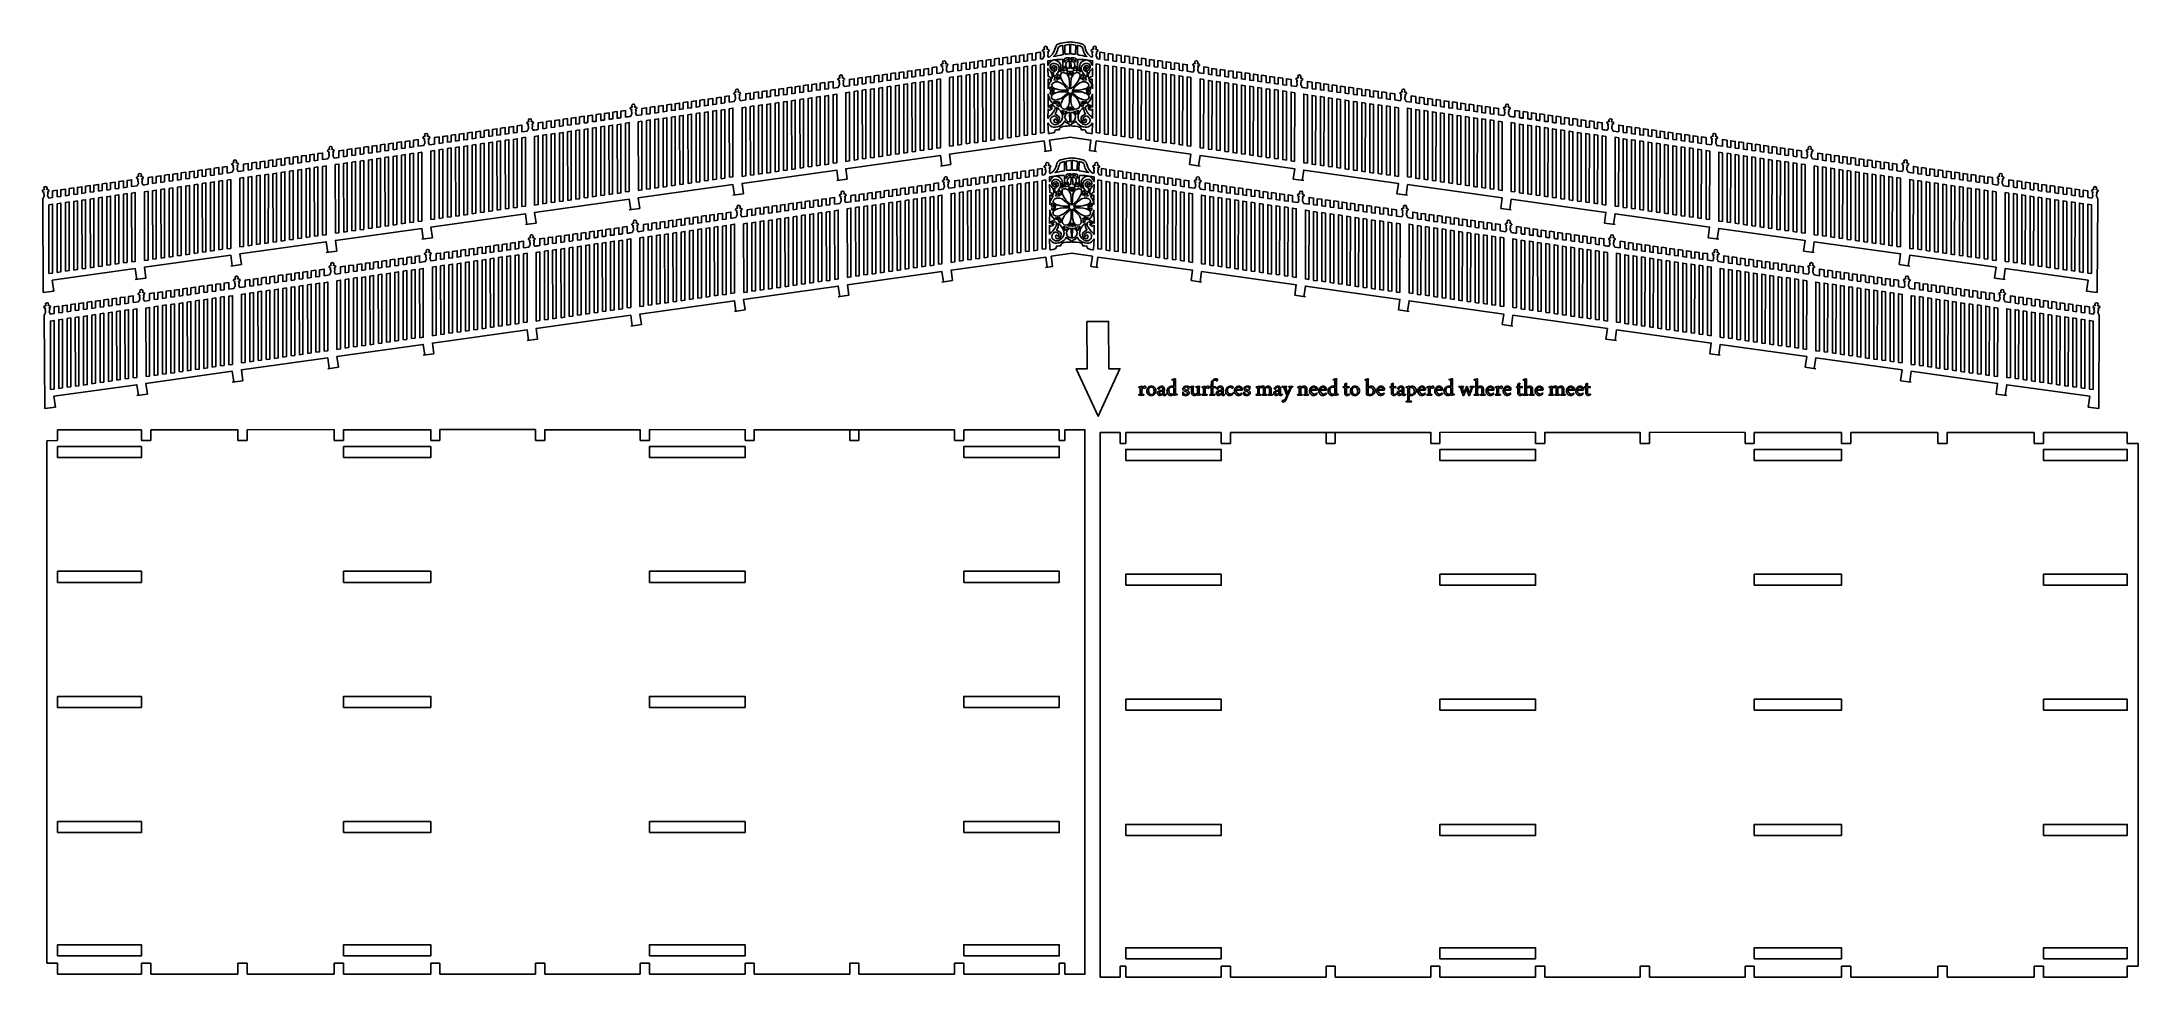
# Model space of a CAD drawing. Extents: x -294 to 276, y -108 to 146.
import ezdxf

# ---------------------------------------------------------------- set-up
doc = ezdxf.new("R2010")
doc.units = 0
doc.header["$MEASUREMENT"] = 0
doc.layers.add('OUTLINE', color=7, linetype='CONTINUOUS')

msp = doc.modelspace()

# ---------------------------------------------------------------- linework, layer by layer
at = {"layer": 'OUTLINE', "color": 1}
for points in [[(-289.261, 33.1049), (-266.4922, 33.1049), (-266.4922, 36.1049), (-289.261, 36.1049), (-289.261, 33.1049)], [(-211.6041, 33.1049), (-187.9147, 33.1049), (-187.9147, 36.1049), (-211.6041, 36.1049), (-211.6041, 33.1049)], [(-128.497, 33.1049), (-102.536, 33.1049), (-102.536, 36.1049), (-128.497, 36.1049), (-128.497, 33.1049)], [(-43.1185, 33.1049), (-17.1577, 33.1049), (-17.1577, 36.1049), (-43.1185, 36.1049), (-43.1185, 33.1049)], [(0.8889, 32.3263), (26.8497, 32.3263), (26.8497, 35.3263), (0.8889, 35.3263), (0.8889, 32.3263)], [(86.2672, 32.3263), (112.2282, 32.3263), (112.2282, 35.3263), (86.2672, 35.3263), (86.2672, 32.3263)], [(171.6459, 32.3263), (195.3353, 32.3263), (195.3353, 35.3263), (171.6459, 35.3263), (171.6459, 32.3263)], [(250.2234, 32.3263), (272.9922, 32.3263), (272.9922, 35.3263), (250.2234, 35.3263), (250.2234, 32.3263)], [(-289.261, -0.7886), (-266.4922, -0.7886), (-266.4922, 2.2114), (-289.261, 2.2114), (-289.261, -0.7886)], [(-211.6041, -0.7886), (-187.9147, -0.7886), (-187.9147, 2.2114), (-211.6041, 2.2114), (-211.6041, -0.7886)], [(-128.497, -0.7886), (-102.536, -0.7886), (-102.536, 2.2114), (-128.497, 2.2114), (-128.497, -0.7886)], [(-43.1185, -0.7886), (-17.1577, -0.7886), (-17.1577, 2.2114), (-43.1185, 2.2114), (-43.1185, -0.7886)], [(0.8889, -1.5672), (26.8497, -1.5672), (26.8497, 1.4328), (0.8889, 1.4328), (0.8889, -1.5672)], [(86.2672, -1.5672), (112.2282, -1.5672), (112.2282, 1.4328), (86.2672, 1.4328), (86.2672, -1.5672)], [(171.6459, -1.5672), (195.3353, -1.5672), (195.3353, 1.4328), (171.6459, 1.4328), (171.6459, -1.5672)], [(250.2234, -1.5672), (272.9922, -1.5672), (272.9922, 1.4328), (250.2234, 1.4328), (250.2234, -1.5672)], [(-289.261, -34.7886), (-266.4922, -34.7886), (-266.4922, -31.7886), (-289.261, -31.7886), (-289.261, -34.7886)], [(-211.6041, -34.7886), (-187.9147, -34.7886), (-187.9147, -31.7886), (-211.6041, -31.7886), (-211.6041, -34.7886)], [(-128.497, -34.7886), (-102.536, -34.7886), (-102.536, -31.7886), (-128.497, -31.7886), (-128.497, -34.7886)], [(-43.1185, -34.7886), (-17.1577, -34.7886), (-17.1577, -31.7886), (-43.1185, -31.7886), (-43.1185, -34.7886)], [(0.8889, -35.5672), (26.8497, -35.5672), (26.8497, -32.5672), (0.8889, -32.5672), (0.8889, -35.5672)], [(86.2672, -35.5672), (112.2282, -35.5672), (112.2282, -32.5672), (86.2672, -32.5672), (86.2672, -35.5672)], [(171.6459, -35.5672), (195.3353, -35.5672), (195.3353, -32.5672), (171.6459, -32.5672), (171.6459, -35.5672)], [(250.2234, -35.5672), (272.9922, -35.5672), (272.9922, -32.5672), (250.2234, -32.5672), (250.2234, -35.5672)], [(-289.261, -68.7886), (-266.4922, -68.7886), (-266.4922, -65.7886), (-289.261, -65.7886), (-289.261, -68.7886)], [(-211.6041, -68.7886), (-187.9147, -68.7886), (-187.9147, -65.7886), (-211.6041, -65.7886), (-211.6041, -68.7886)], [(-128.497, -68.7886), (-102.536, -68.7886), (-102.536, -65.7886), (-128.497, -65.7886), (-128.497, -68.7886)], [(-43.1185, -68.7886), (-17.1577, -68.7886), (-17.1577, -65.7886), (-43.1185, -65.7886), (-43.1185, -68.7886)], [(0.8889, -69.5672), (26.8497, -69.5672), (26.8497, -66.5672), (0.8889, -66.5672), (0.8889, -69.5672)], [(86.2672, -69.5672), (112.2282, -69.5672), (112.2282, -66.5672), (86.2672, -66.5672), (86.2672, -69.5672)], [(171.6459, -69.5672), (195.3353, -69.5672), (195.3353, -66.5672), (171.6459, -66.5672), (171.6459, -69.5672)], [(250.2234, -69.5672), (272.9922, -69.5672), (272.9922, -66.5672), (250.2234, -66.5672), (250.2234, -69.5672)], [(-289.261, -102.3033), (-266.4922, -102.3033), (-266.4922, -99.3033), (-289.261, -99.3033), (-289.261, -102.3033)], [(-211.6041, -102.3033), (-187.9147, -102.3033), (-187.9147, -99.3033), (-211.6041, -99.3033), (-211.6041, -102.3033)], [(-128.497, -102.3033), (-102.536, -102.3033), (-102.536, -99.3033), (-128.497, -99.3033), (-128.497, -102.3033)], [(-43.1185, -102.3033), (-17.1577, -102.3033), (-17.1577, -99.3033), (-43.1185, -99.3033), (-43.1185, -102.3033)], [(0.8889, -103.0819), (26.8497, -103.0819), (26.8497, -100.0819), (0.8889, -100.0819), (0.8889, -103.0819)], [(86.2672, -103.0819), (112.2282, -103.0819), (112.2282, -100.0819), (86.2672, -100.0819), (86.2672, -103.0819)], [(171.6459, -103.0819), (195.3353, -103.0819), (195.3353, -100.0819), (171.6459, -100.0819), (171.6459, -103.0819)], [(250.2234, -103.0819), (272.9922, -103.0819), (272.9922, -100.0819), (250.2234, -100.0819), (250.2234, -103.0819)]]:
    msp.add_lwpolyline(points, close=True, dxfattribs=at)
for points, knots in [([(-28.0041, 140.5909), (-28.0041, 140.5909), (-28.0041, 142.4333), (-28.0041, 142.4333), (-28.0041, 142.4333), (-28.0041, 142.4333), (-26.7499, 142.6093), (-26.7499, 142.6093), (-26.7499, 142.6093), (-26.7499, 142.6093), (-26.7499, 140.7643), (-26.7499, 140.7643)], [0, 0, 0, 0, 0.25, 0.25, 0.25, 0.25, 0.5, 0.5, 0.5, 0.5, 1, 1, 1, 1]), ([(-25.7567, 140.9017), (-25.7567, 140.9017), (-25.7567, 142.7487), (-25.7567, 142.7487), (-25.7567, 142.7487), (-25.7567, 142.7487), (-24.5017, 142.9247), (-24.5017, 142.9247), (-24.5017, 142.9247), (-24.5017, 142.9247), (-24.5017, 141.0753), (-24.5017, 141.0753)], [0, 0, 0, 0, 0.25, 0.25, 0.25, 0.25, 0.5, 0.5, 0.5, 0.5, 1, 1, 1, 1]), ([(-23.5117, 141.2793), (-23.5117, 141.2793), (-23.5117, 143.1065), (-23.5117, 143.1065), (-23.5117, 143.1065), (-23.5117, 143.1065), (-22.2583, 143.2825), (-22.2583, 143.2825), (-22.2583, 143.2825), (-22.2583, 143.2825), (-22.2583, 141.4559), (-22.2583, 141.4559)], [0, 0, 0, 0, 0.25, 0.25, 0.25, 0.25, 0.5, 0.5, 0.5, 0.5, 1, 1, 1, 1]), ([(-20.0535, 141.9503), (-20.0535, 141.9503), (-20.2243, 142.2717), (-20.2243, 142.2717), (-20.2243, 142.2717), (-20.4309, 142.5537), (-19.8733, 143.1055), (-20.3011, 143.4387), (-20.3011, 143.4387), (-20.1957, 143.4741), (-19.8973, 143.5815), (-19.9053, 143.7435), (-19.9053, 143.7435), (-19.9229, 144.1013), (-20.2931, 144.0495), (-20.5609, 144.1929), (-20.5609, 144.1929), (-20.4967, 144.2685), (-20.4193, 144.3607), (-20.4193, 144.4597), (-20.4193, 144.4597), (-20.4193, 144.7191), (-20.5313, 144.9161), (-20.8495, 144.9161), (-20.8495, 144.9161), (-21.1675, 144.9161), (-21.2667, 144.7323), (-21.2667, 144.4729), (-21.2667, 144.4729), (-21.2667, 144.3553), (-21.2133, 144.2215), (-21.1259, 144.1601), (-21.1259, 144.1601), (-21.3703, 144.0597), (-21.8219, 143.9747), (-21.7279, 143.6503), (-21.7279, 143.6503), (-21.6715, 143.4557), (-21.4245, 143.4655), (-21.2927, 143.4403), (-21.2927, 143.4403), (-21.5591, 143.0349), (-21.1717, 142.8851), (-21.2359, 142.2819), (-21.2359, 142.2819), (-21.2359, 142.2819), (-21.5999, 141.5489), (-21.5999, 141.5489)], [0, 0, 0, 0, 0.07692308, 0.07692308, 0.07692308, 0.07692308, 0.15384615, 0.15384615, 0.15384615, 0.15384615, 0.23076923, 0.23076923, 0.23076923, 0.23076923, 0.30769231, 0.30769231, 0.30769231, 0.30769231, 0.38461538, 0.38461538, 0.38461538, 0.38461538, 0.46153846, 0.46153846, 0.46153846, 0.46153846, 0.53846154, 0.53846154, 0.53846154, 0.53846154, 0.61538462, 0.61538462, 0.61538462, 0.61538462, 0.69230769, 0.69230769, 0.69230769, 0.69230769, 0.76923077, 0.76923077, 0.76923077, 0.76923077, 0.84615385, 0.84615385, 0.84615385, 0.84615385, 1, 1, 1, 1]), ([(-14.0571, 146.1129), (-14.5861, 146.0917), (-15.3557, 145.9923), (-16.1195, 145.8573), (-16.1195, 145.8573), (-16.8957, 145.7199), (-17.7705, 145.5677), (-18.0373, 145.0205), (-18.0373, 145.0205), (-18.3183, 144.4439), (-18.3121, 143.8527), (-18.7869, 143.1065), (-18.7869, 143.1065), (-19.0739, 142.6801), (-19.6021, 142.0079), (-20.1537, 141.9297)], [0, 0, 0, 0, 0.2, 0.2, 0.2, 0.2, 0.4, 0.4, 0.4, 0.4, 0.6, 0.6, 0.6, 0.6, 1, 1, 1, 1]), ([(-17.4041, 144.6497), (-17.0783, 144.9971), (-16.4143, 145.1127), (-16.1867, 145.1259), (-16.1867, 145.1259), (-16.1867, 145.1259), (-16.1275, 142.6611), (-16.1275, 142.6611), (-16.1275, 142.6611), (-16.8125, 142.4873), (-17.9343, 142.2901), (-18.7153, 142.1775), (-18.7153, 142.1775), (-17.6307, 143.0399), (-17.9123, 143.4633), (-17.4041, 144.6497)], [0, 0, 0, 0, 0.2, 0.2, 0.2, 0.2, 0.4, 0.4, 0.4, 0.4, 0.6, 0.6, 0.6, 0.6, 1, 1, 1, 1]), ([(-14.2647, 142.9043), (-14.6513, 142.7725), (-15.1665, 142.8295), (-15.5313, 142.7425), (-15.5313, 142.7425), (-15.6287, 142.7191), (-15.6347, 142.9129), (-15.6519, 143.0551), (-15.6519, 143.0551), (-15.6519, 143.0551), (-15.6871, 145.1679), (-15.6871, 145.1679), (-15.6871, 145.1679), (-15.7057, 145.2511), (-14.4139, 145.4689), (-14.2711, 145.4001)], [0, 0, 0, 0, 0.2, 0.2, 0.2, 0.2, 0.4, 0.4, 0.4, 0.4, 0.6, 0.6, 0.6, 0.6, 1, 1, 1, 1]), ([(-14.3021, 146.1128), (-13.7731, 146.0916), (-13.0035, 145.9922), (-12.2397, 145.8572), (-12.2397, 145.8572), (-11.4635, 145.7198), (-10.5887, 145.5676), (-10.3219, 145.0204), (-10.3219, 145.0204), (-10.0409, 144.4438), (-10.0471, 143.8526), (-9.5723, 143.1064), (-9.5723, 143.1064), (-9.2853, 142.68), (-8.7571, 142.0078), (-8.2055, 141.9296)], [0, 0, 0, 0, 0.2, 0.2, 0.2, 0.2, 0.4, 0.4, 0.4, 0.4, 0.6, 0.6, 0.6, 0.6, 1, 1, 1, 1]), ([(-14.0945, 142.9042), (-13.7079, 142.7724), (-13.1927, 142.8294), (-12.8279, 142.7424), (-12.8279, 142.7424), (-12.7305, 142.719), (-12.7245, 142.9128), (-12.7073, 143.055), (-12.7073, 143.055), (-12.7073, 143.055), (-12.6721, 145.1678), (-12.6721, 145.1678), (-12.6721, 145.1678), (-12.6535, 145.251), (-13.9453, 145.4688), (-14.0881, 145.4)], [0, 0, 0, 0, 0.2, 0.2, 0.2, 0.2, 0.4, 0.4, 0.4, 0.4, 0.6, 0.6, 0.6, 0.6, 1, 1, 1, 1]), ([(-10.9551, 144.6496), (-11.2809, 144.997), (-11.9449, 145.1126), (-12.1725, 145.1258), (-12.1725, 145.1258), (-12.1725, 145.1258), (-12.2317, 142.661), (-12.2317, 142.661), (-12.2317, 142.661), (-11.5467, 142.4872), (-10.4249, 142.29), (-9.6439, 142.1774), (-9.6439, 142.1774), (-10.7285, 143.0398), (-10.4469, 143.4632), (-10.9551, 144.6496)], [0, 0, 0, 0, 0.2, 0.2, 0.2, 0.2, 0.4, 0.4, 0.4, 0.4, 0.6, 0.6, 0.6, 0.6, 1, 1, 1, 1]), ([(-8.3057, 141.9502), (-8.3057, 141.9502), (-8.1349, 142.2716), (-8.1349, 142.2716), (-8.1349, 142.2716), (-7.9283, 142.5536), (-8.4859, 143.1054), (-8.0581, 143.4386), (-8.0581, 143.4386), (-8.1635, 143.474), (-8.4619, 143.5814), (-8.4539, 143.7434), (-8.4539, 143.7434), (-8.4363, 144.1012), (-8.0661, 144.0494), (-7.7983, 144.1928), (-7.7983, 144.1928), (-7.8625, 144.2684), (-7.9399, 144.3606), (-7.9399, 144.4596), (-7.9399, 144.4596), (-7.9399, 144.719), (-7.8279, 144.916), (-7.5097, 144.916), (-7.5097, 144.916), (-7.1917, 144.916), (-7.0925, 144.7322), (-7.0925, 144.4728), (-7.0925, 144.4728), (-7.0925, 144.3552), (-7.1459, 144.2214), (-7.2333, 144.16), (-7.2333, 144.16), (-6.9889, 144.0596), (-6.5373, 143.9746), (-6.6313, 143.6502), (-6.6313, 143.6502), (-6.6877, 143.4556), (-6.9347, 143.4654), (-7.0665, 143.4402), (-7.0665, 143.4402), (-6.8001, 143.0348), (-7.1875, 142.885), (-7.1233, 142.2818), (-7.1233, 142.2818), (-7.1233, 142.2818), (-6.7593, 141.5488), (-6.7593, 141.5488)], [0, 0, 0, 0, 0.07692308, 0.07692308, 0.07692308, 0.07692308, 0.15384615, 0.15384615, 0.15384615, 0.15384615, 0.23076923, 0.23076923, 0.23076923, 0.23076923, 0.30769231, 0.30769231, 0.30769231, 0.30769231, 0.38461538, 0.38461538, 0.38461538, 0.38461538, 0.46153846, 0.46153846, 0.46153846, 0.46153846, 0.53846154, 0.53846154, 0.53846154, 0.53846154, 0.61538462, 0.61538462, 0.61538462, 0.61538462, 0.69230769, 0.69230769, 0.69230769, 0.69230769, 0.76923077, 0.76923077, 0.76923077, 0.76923077, 0.84615385, 0.84615385, 0.84615385, 0.84615385, 1, 1, 1, 1]), ([(-4.8475, 141.2792), (-4.8475, 141.2792), (-4.8475, 143.1064), (-4.8475, 143.1064), (-4.8475, 143.1064), (-4.8475, 143.1064), (-6.1009, 143.2824), (-6.1009, 143.2824), (-6.1009, 143.2824), (-6.1009, 143.2824), (-6.1009, 141.4558), (-6.1009, 141.4558)], [0, 0, 0, 0, 0.25, 0.25, 0.25, 0.25, 0.5, 0.5, 0.5, 0.5, 1, 1, 1, 1]), ([(-2.6025, 140.9016), (-2.6025, 140.9016), (-2.6025, 142.7486), (-2.6025, 142.7486), (-2.6025, 142.7486), (-2.6025, 142.7486), (-3.8575, 142.9246), (-3.8575, 142.9246), (-3.8575, 142.9246), (-3.8575, 142.9246), (-3.8575, 141.0752), (-3.8575, 141.0752)], [0, 0, 0, 0, 0.25, 0.25, 0.25, 0.25, 0.5, 0.5, 0.5, 0.5, 1, 1, 1, 1]), ([(-0.3551, 140.5908), (-0.3551, 140.5908), (-0.3551, 142.4332), (-0.3551, 142.4332), (-0.3551, 142.4332), (-0.3551, 142.4332), (-1.6093, 142.6092), (-1.6093, 142.6092), (-1.6093, 142.6092), (-1.6093, 142.6092), (-1.6093, 140.7642), (-1.6093, 140.7642)], [0, 0, 0, 0, 0.25, 0.25, 0.25, 0.25, 0.5, 0.5, 0.5, 0.5, 1, 1, 1, 1]), ([(-75.5513, 133.9813), (-75.5513, 133.9813), (-75.8191, 134.4855), (-75.8191, 134.4855), (-75.8191, 134.4855), (-76.0257, 134.7675), (-75.4681, 135.3193), (-75.8959, 135.6525), (-75.8959, 135.6525), (-75.7905, 135.6879), (-75.4921, 135.7953), (-75.5001, 135.9573), (-75.5001, 135.9573), (-75.5177, 136.3151), (-75.8879, 136.2633), (-76.1557, 136.4067), (-76.1557, 136.4067), (-76.0915, 136.4823), (-76.0141, 136.5745), (-76.0141, 136.6735), (-76.0141, 136.6735), (-76.0141, 136.9329), (-76.1261, 137.1299), (-76.4443, 137.1299), (-76.4443, 137.1299), (-76.7623, 137.1299), (-76.8615, 136.9461), (-76.8615, 136.6867), (-76.8615, 136.6867), (-76.8615, 136.5691), (-76.8081, 136.4353), (-76.7207, 136.3739), (-76.7207, 136.3739), (-76.9651, 136.2735), (-77.4167, 136.1885), (-77.3227, 135.8641), (-77.3227, 135.8641), (-77.2663, 135.6695), (-77.0193, 135.6793), (-76.8875, 135.6541), (-76.8875, 135.6541), (-77.1539, 135.2487), (-76.7665, 135.0989), (-76.8307, 134.4957), (-76.8307, 134.4957), (-76.8307, 134.4957), (-77.1947, 133.7627), (-77.1947, 133.7627)], [0, 0, 0, 0, 0.07692308, 0.07692308, 0.07692308, 0.07692308, 0.15384615, 0.15384615, 0.15384615, 0.15384615, 0.23076923, 0.23076923, 0.23076923, 0.23076923, 0.30769231, 0.30769231, 0.30769231, 0.30769231, 0.38461538, 0.38461538, 0.38461538, 0.38461538, 0.46153846, 0.46153846, 0.46153846, 0.46153846, 0.53846154, 0.53846154, 0.53846154, 0.53846154, 0.61538462, 0.61538462, 0.61538462, 0.61538462, 0.69230769, 0.69230769, 0.69230769, 0.69230769, 0.76923077, 0.76923077, 0.76923077, 0.76923077, 0.84615385, 0.84615385, 0.84615385, 0.84615385, 1, 1, 1, 1]), ([(-69.6717, 134.7243), (-69.6717, 134.7243), (-69.6717, 136.5395), (-69.6717, 136.5395), (-69.6717, 136.5395), (-69.6717, 136.5395), (-68.4189, 136.7153), (-68.4189, 136.7153), (-68.4189, 136.7153), (-68.4189, 136.7153), (-68.4189, 134.8975), (-68.4189, 134.8975)], [0, 0, 0, 0, 0.25, 0.25, 0.25, 0.25, 0.5, 0.5, 0.5, 0.5, 1, 1, 1, 1]), ([(-67.4241, 135.0495), (-67.4241, 135.0495), (-67.4241, 136.8549), (-67.4241, 136.8549), (-67.4241, 136.8549), (-67.4241, 136.8549), (-66.1711, 137.0307), (-66.1711, 137.0307), (-66.1711, 137.0307), (-66.1711, 137.0307), (-66.1711, 135.2083), (-66.1711, 135.2083)], [0, 0, 0, 0, 0.25, 0.25, 0.25, 0.25, 0.5, 0.5, 0.5, 0.5, 1, 1, 1, 1]), ([(-65.1767, 135.3645), (-65.1767, 135.3645), (-65.1767, 137.1703), (-65.1767, 137.1703), (-65.1767, 137.1703), (-65.1767, 137.1703), (-63.9231, 137.3461), (-63.9231, 137.3461), (-63.9231, 137.3461), (-63.9231, 137.3461), (-63.9231, 135.5193), (-63.9231, 135.5193)], [0, 0, 0, 0, 0.25, 0.25, 0.25, 0.25, 0.5, 0.5, 0.5, 0.5, 1, 1, 1, 1]), ([(-62.9291, 135.6567), (-62.9291, 135.6567), (-62.9291, 137.4857), (-62.9291, 137.4857), (-62.9291, 137.4857), (-62.9291, 137.4857), (-61.6751, 137.6615), (-61.6751, 137.6615), (-61.6751, 137.6615), (-61.6751, 137.6615), (-61.6751, 135.8551), (-61.6751, 135.8551)], [0, 0, 0, 0, 0.25, 0.25, 0.25, 0.25, 0.5, 0.5, 0.5, 0.5, 1, 1, 1, 1]), ([(-60.6817, 135.9943), (-60.6817, 135.9943), (-60.6817, 137.8009), (-60.6817, 137.8009), (-60.6817, 137.8009), (-60.6817, 137.8009), (-59.4283, 137.9767), (-59.4283, 137.9767), (-59.4283, 137.9767), (-59.4283, 137.9767), (-59.4283, 136.1699), (-59.4283, 136.1699)], [0, 0, 0, 0, 0.25, 0.25, 0.25, 0.25, 0.5, 0.5, 0.5, 0.5, 1, 1, 1, 1]), ([(-58.4343, 136.2783), (-58.4343, 136.2783), (-58.4343, 138.1163), (-58.4343, 138.1163), (-58.4343, 138.1163), (-58.4343, 138.1163), (-57.1803, 138.2921), (-57.1803, 138.2921), (-57.1803, 138.2921), (-57.1803, 138.2921), (-57.1803, 136.4849), (-57.1803, 136.4849)], [0, 0, 0, 0, 0.25, 0.25, 0.25, 0.25, 0.5, 0.5, 0.5, 0.5, 1, 1, 1, 1]), ([(-56.1867, 136.5891), (-56.1867, 136.5891), (-56.1867, 138.4315), (-56.1867, 138.4315), (-56.1867, 138.4315), (-56.1867, 138.4315), (-54.9325, 138.6075), (-54.9325, 138.6075), (-54.9325, 138.6075), (-54.9325, 138.6075), (-54.9325, 136.7625), (-54.9325, 136.7625)], [0, 0, 0, 0, 0.25, 0.25, 0.25, 0.25, 0.5, 0.5, 0.5, 0.5, 1, 1, 1, 1]), ([(-53.9393, 136.8999), (-53.9393, 136.8999), (-53.9393, 138.7469), (-53.9393, 138.7469), (-53.9393, 138.7469), (-53.9393, 138.7469), (-52.6843, 138.9229), (-52.6843, 138.9229), (-52.6843, 138.9229), (-52.6843, 138.9229), (-52.6843, 137.0735), (-52.6843, 137.0735)], [0, 0, 0, 0, 0.25, 0.25, 0.25, 0.25, 0.5, 0.5, 0.5, 0.5, 1, 1, 1, 1]), ([(-51.6943, 137.3049), (-51.6943, 137.3049), (-51.6943, 139.1523), (-51.6943, 139.1523), (-51.6943, 139.1523), (-51.6943, 139.1523), (-50.4399, 139.3283), (-50.4399, 139.3283), (-50.4399, 139.3283), (-50.4399, 139.3283), (-50.4399, 137.4815), (-50.4399, 137.4815)], [0, 0, 0, 0, 0.25, 0.25, 0.25, 0.25, 0.5, 0.5, 0.5, 0.5, 1, 1, 1, 1]), ([(-47.5287, 137.8537), (-47.5287, 137.8537), (-47.7965, 138.3579), (-47.7965, 138.3579), (-47.7965, 138.3579), (-48.0031, 138.6399), (-47.4455, 139.1917), (-47.8733, 139.5249), (-47.8733, 139.5249), (-47.7679, 139.5603), (-47.4695, 139.6677), (-47.4775, 139.8297), (-47.4775, 139.8297), (-47.4951, 140.1875), (-47.8653, 140.1357), (-48.1331, 140.2791), (-48.1331, 140.2791), (-48.0689, 140.3547), (-47.9915, 140.4469), (-47.9915, 140.5459), (-47.9915, 140.5459), (-47.9915, 140.8053), (-48.1035, 141.0023), (-48.4217, 141.0023), (-48.4217, 141.0023), (-48.7397, 141.0023), (-48.8389, 140.8185), (-48.8389, 140.5591), (-48.8389, 140.5591), (-48.8389, 140.4415), (-48.7855, 140.3077), (-48.6981, 140.2463), (-48.6981, 140.2463), (-48.9425, 140.1459), (-49.3941, 140.0609), (-49.3001, 139.7365), (-49.3001, 139.7365), (-49.2437, 139.5419), (-48.9967, 139.5517), (-48.8649, 139.5265), (-48.8649, 139.5265), (-49.1313, 139.1211), (-48.7439, 138.9713), (-48.8081, 138.3681), (-48.8081, 138.3681), (-48.8081, 138.3681), (-49.1721, 137.6351), (-49.1721, 137.6351)], [0, 0, 0, 0, 0.07692308, 0.07692308, 0.07692308, 0.07692308, 0.15384615, 0.15384615, 0.15384615, 0.15384615, 0.23076923, 0.23076923, 0.23076923, 0.23076923, 0.30769231, 0.30769231, 0.30769231, 0.30769231, 0.38461538, 0.38461538, 0.38461538, 0.38461538, 0.46153846, 0.46153846, 0.46153846, 0.46153846, 0.53846154, 0.53846154, 0.53846154, 0.53846154, 0.61538462, 0.61538462, 0.61538462, 0.61538462, 0.69230769, 0.69230769, 0.69230769, 0.69230769, 0.76923077, 0.76923077, 0.76923077, 0.76923077, 0.84615385, 0.84615385, 0.84615385, 0.84615385, 1, 1, 1, 1]), ([(-45.9839, 138.1065), (-45.9839, 138.1065), (-45.9839, 139.9107), (-45.9839, 139.9107), (-45.9839, 139.9107), (-45.9839, 139.9107), (-44.7315, 140.0865), (-44.7315, 140.0865), (-44.7315, 140.0865), (-44.7315, 140.0865), (-44.7315, 138.2821), (-44.7315, 138.2821)], [0, 0, 0, 0, 0.25, 0.25, 0.25, 0.25, 0.5, 0.5, 0.5, 0.5, 1, 1, 1, 1]), ([(-44.7098, 118.0752), (-44.7098, 118.0752), (-44.7325, 136.7265), (-44.7325, 136.7265), (-44.7325, 136.7265), (-44.7325, 136.7265), (-43.7367, 136.9034), (-43.7367, 136.9034), (-43.7367, 136.9034), (-43.7367, 136.9034), (-43.7368, 118.2139), (-43.7368, 118.2139), (-43.7368, 118.2139), (-43.7368, 118.2139), (-44.7098, 118.0752), (-44.7098, 118.0752)], [0, 0, 0, 0, 0.2, 0.2, 0.2, 0.2, 0.4, 0.4, 0.4, 0.4, 0.6, 0.6, 0.6, 0.6, 1, 1, 1, 1]), ([(-43.7365, 138.4153), (-43.7365, 138.4153), (-43.7365, 140.2261), (-43.7365, 140.2261), (-43.7365, 140.2261), (-43.7365, 140.2261), (-42.4839, 140.4019), (-42.4839, 140.4019), (-42.4839, 140.4019), (-42.4839, 140.4019), (-42.4839, 138.5969), (-42.4839, 138.5969)], [0, 0, 0, 0, 0.25, 0.25, 0.25, 0.25, 0.5, 0.5, 0.5, 0.5, 1, 1, 1, 1]), ([(-42.4626, 118.4058), (-42.4626, 118.4058), (-42.4853, 137.0571), (-42.4853, 137.0571), (-42.4853, 137.0571), (-42.4853, 137.0571), (-41.4895, 137.234), (-41.4895, 137.234), (-41.4895, 137.234), (-41.4895, 137.234), (-41.4896, 118.5445), (-41.4896, 118.5445), (-41.4896, 118.5445), (-41.4896, 118.5445), (-42.4626, 118.4058), (-42.4626, 118.4058)], [0, 0, 0, 0, 0.2, 0.2, 0.2, 0.2, 0.4, 0.4, 0.4, 0.4, 0.6, 0.6, 0.6, 0.6, 1, 1, 1, 1]), ([(-41.4891, 138.7261), (-41.4891, 138.7261), (-41.4891, 140.5413), (-41.4891, 140.5413), (-41.4891, 140.5413), (-41.4891, 140.5413), (-40.2363, 140.7171), (-40.2363, 140.7171), (-40.2363, 140.7171), (-40.2363, 140.7171), (-40.2363, 138.8993), (-40.2363, 138.8993)], [0, 0, 0, 0, 0.25, 0.25, 0.25, 0.25, 0.5, 0.5, 0.5, 0.5, 1, 1, 1, 1]), ([(-40.2154, 118.6704), (-40.2154, 118.6704), (-40.2381, 137.3217), (-40.2381, 137.3217), (-40.2381, 137.3217), (-40.2381, 137.3217), (-39.2423, 137.4986), (-39.2423, 137.4986), (-39.2423, 137.4986), (-39.2423, 137.4986), (-39.2424, 118.8091), (-39.2424, 118.8091), (-39.2424, 118.8091), (-39.2424, 118.8091), (-40.2154, 118.6704), (-40.2154, 118.6704)], [0, 0, 0, 0, 0.2, 0.2, 0.2, 0.2, 0.4, 0.4, 0.4, 0.4, 0.6, 0.6, 0.6, 0.6, 1, 1, 1, 1]), ([(-39.2415, 139.0513), (-39.2415, 139.0513), (-39.2415, 140.8567), (-39.2415, 140.8567), (-39.2415, 140.8567), (-39.2415, 140.8567), (-37.9885, 141.0325), (-37.9885, 141.0325), (-37.9885, 141.0325), (-37.9885, 141.0325), (-37.9885, 139.2101), (-37.9885, 139.2101)], [0, 0, 0, 0, 0.25, 0.25, 0.25, 0.25, 0.5, 0.5, 0.5, 0.5, 1, 1, 1, 1]), ([(-37.9682, 119.0012), (-37.9682, 119.0012), (-37.9909, 137.6525), (-37.9909, 137.6525), (-37.9909, 137.6525), (-37.9909, 137.6525), (-36.9951, 137.8294), (-36.9951, 137.8294), (-36.9951, 137.8294), (-36.9951, 137.8294), (-36.9952, 119.1399), (-36.9952, 119.1399), (-36.9952, 119.1399), (-36.9952, 119.1399), (-37.9682, 119.0012), (-37.9682, 119.0012)], [0, 0, 0, 0, 0.2, 0.2, 0.2, 0.2, 0.4, 0.4, 0.4, 0.4, 0.6, 0.6, 0.6, 0.6, 1, 1, 1, 1]), ([(-36.9941, 139.3663), (-36.9941, 139.3663), (-36.9941, 141.1721), (-36.9941, 141.1721), (-36.9941, 141.1721), (-36.9941, 141.1721), (-35.7405, 141.3479), (-35.7405, 141.3479), (-35.7405, 141.3479), (-35.7405, 141.3479), (-35.7405, 139.5211), (-35.7405, 139.5211)], [0, 0, 0, 0, 0.25, 0.25, 0.25, 0.25, 0.5, 0.5, 0.5, 0.5, 1, 1, 1, 1]), ([(-35.721, 119.332), (-35.721, 119.332), (-35.7437, 137.9833), (-35.7437, 137.9833), (-35.7437, 137.9833), (-35.7437, 137.9833), (-34.7479, 138.1602), (-34.7479, 138.1602), (-34.7479, 138.1602), (-34.7479, 138.1602), (-34.748, 119.4707), (-34.748, 119.4707), (-34.748, 119.4707), (-34.748, 119.4707), (-35.721, 119.332), (-35.721, 119.332)], [0, 0, 0, 0, 0.2, 0.2, 0.2, 0.2, 0.4, 0.4, 0.4, 0.4, 0.6, 0.6, 0.6, 0.6, 1, 1, 1, 1]), ([(-34.7465, 139.6585), (-34.7465, 139.6585), (-34.7465, 141.4875), (-34.7465, 141.4875), (-34.7465, 141.4875), (-34.7465, 141.4875), (-33.4925, 141.6633), (-33.4925, 141.6633), (-33.4925, 141.6633), (-33.4925, 141.6633), (-33.4925, 139.8569), (-33.4925, 139.8569)], [0, 0, 0, 0, 0.25, 0.25, 0.25, 0.25, 0.5, 0.5, 0.5, 0.5, 1, 1, 1, 1]), ([(-33.4736, 119.6628), (-33.4736, 119.6628), (-33.4963, 138.3141), (-33.4963, 138.3141), (-33.4963, 138.3141), (-33.4963, 138.3141), (-32.5005, 138.491), (-32.5005, 138.491), (-32.5005, 138.491), (-32.5005, 138.491), (-32.5006, 119.8015), (-32.5006, 119.8015), (-32.5006, 119.8015), (-32.5006, 119.8015), (-33.4736, 119.6628), (-33.4736, 119.6628)], [0, 0, 0, 0, 0.2, 0.2, 0.2, 0.2, 0.4, 0.4, 0.4, 0.4, 0.6, 0.6, 0.6, 0.6, 1, 1, 1, 1]), ([(-32.4991, 139.9961), (-32.4991, 139.9961), (-32.4991, 141.8027), (-32.4991, 141.8027), (-32.4991, 141.8027), (-32.4991, 141.8027), (-31.2457, 141.9785), (-31.2457, 141.9785), (-31.2457, 141.9785), (-31.2457, 141.9785), (-31.2457, 140.1717), (-31.2457, 140.1717)], [0, 0, 0, 0, 0.25, 0.25, 0.25, 0.25, 0.5, 0.5, 0.5, 0.5, 1, 1, 1, 1]), ([(-31.2264, 119.9936), (-31.2264, 119.9936), (-31.2491, 138.6449), (-31.2491, 138.6449), (-31.2491, 138.6449), (-31.2491, 138.6449), (-30.2533, 138.8218), (-30.2533, 138.8218), (-30.2533, 138.8218), (-30.2533, 138.8218), (-30.2534, 120.1323), (-30.2534, 120.1323), (-30.2534, 120.1323), (-30.2534, 120.1323), (-31.2264, 119.9936), (-31.2264, 119.9936)], [0, 0, 0, 0, 0.2, 0.2, 0.2, 0.2, 0.4, 0.4, 0.4, 0.4, 0.6, 0.6, 0.6, 0.6, 1, 1, 1, 1]), ([(-30.2517, 140.2801), (-30.2517, 140.2801), (-30.2517, 142.1181), (-30.2517, 142.1181), (-30.2517, 142.1181), (-30.2517, 142.1181), (-28.9977, 142.2939), (-28.9977, 142.2939), (-28.9977, 142.2939), (-28.9977, 142.2939), (-28.9977, 140.4867), (-28.9977, 140.4867)], [0, 0, 0, 0, 0.25, 0.25, 0.25, 0.25, 0.5, 0.5, 0.5, 0.5, 1, 1, 1, 1]), ([(-28.9792, 120.3244), (-28.9792, 120.3244), (-29.0019, 138.9757), (-29.0019, 138.9757), (-29.0019, 138.9757), (-29.0019, 138.9757), (-28.0061, 139.1526), (-28.0061, 139.1526), (-28.0061, 139.1526), (-28.0061, 139.1526), (-28.0062, 120.4631), (-28.0062, 120.4631), (-28.0062, 120.4631), (-28.0062, 120.4631), (-28.9792, 120.3244), (-28.9792, 120.3244)], [0, 0, 0, 0, 0.2, 0.2, 0.2, 0.2, 0.4, 0.4, 0.4, 0.4, 0.6, 0.6, 0.6, 0.6, 1, 1, 1, 1]), ([(-26.732, 120.6552), (-26.732, 120.6552), (-26.7547, 139.3065), (-26.7547, 139.3065), (-26.7547, 139.3065), (-26.7547, 139.3065), (-25.7589, 139.4834), (-25.7589, 139.4834), (-25.7589, 139.4834), (-25.7589, 139.4834), (-25.759, 120.7939), (-25.759, 120.7939), (-25.759, 120.7939), (-25.759, 120.7939), (-26.732, 120.6552), (-26.732, 120.6552)], [0, 0, 0, 0, 0.2, 0.2, 0.2, 0.2, 0.4, 0.4, 0.4, 0.4, 0.6, 0.6, 0.6, 0.6, 1, 1, 1, 1]), ([(-24.4848, 120.9198), (-24.4848, 120.9198), (-24.5075, 139.5711), (-24.5075, 139.5711), (-24.5075, 139.5711), (-24.5075, 139.5711), (-23.5117, 139.748), (-23.5117, 139.748), (-23.5117, 139.748), (-23.5117, 139.748), (-23.5118, 121.0585), (-23.5118, 121.0585), (-23.5118, 121.0585), (-23.5118, 121.0585), (-24.4848, 120.9198), (-24.4848, 120.9198)], [0, 0, 0, 0, 0.2, 0.2, 0.2, 0.2, 0.4, 0.4, 0.4, 0.4, 0.6, 0.6, 0.6, 0.6, 1, 1, 1, 1]), ([(-22.2374, 121.3168), (-22.2374, 121.3168), (-22.2601, 139.9681), (-22.2601, 139.9681), (-22.2601, 139.9681), (-22.2601, 139.9681), (-21.2643, 140.145), (-21.2643, 140.145), (-21.2643, 140.145), (-21.2643, 140.145), (-21.2644, 121.4555), (-21.2644, 121.4555), (-21.2644, 121.4555), (-21.2644, 121.4555), (-22.2374, 121.3168), (-22.2374, 121.3168)], [0, 0, 0, 0, 0.2, 0.2, 0.2, 0.2, 0.4, 0.4, 0.4, 0.4, 0.6, 0.6, 0.6, 0.6, 1, 1, 1, 1]), ([(-19.7113, 136.6189), (-19.7029, 136.5877), (-19.6663, 136.5225), (-19.5831, 136.4041), (-19.5831, 136.4041), (-19.3321, 136.0471), (-19.7039, 136.2439), (-19.2217, 136.1125), (-19.2217, 136.1125), (-19.0271, 136.6951), (-19.0235, 137.3301), (-19.3733, 137.9127), (-19.3733, 137.9127), (-19.4589, 138.0551), (-19.6041, 138.2161), (-19.6913, 138.3439), (-19.6913, 138.3439), (-19.6913, 138.3439), (-20.2663, 138.8833), (-20.2663, 138.8833), (-20.2663, 138.8833), (-20.2663, 138.8833), (-20.1825, 136.7807), (-20.1825, 136.7807), (-20.1825, 136.7807), (-20.1683, 136.8071), (-20.2049, 136.7499), (-20.1825, 136.7807), (-20.1825, 136.7807), (-20.0605, 136.9487), (-19.8711, 136.5887), (-19.7113, 136.6189)], [0, 0, 0, 0, 0.11111111, 0.11111111, 0.11111111, 0.11111111, 0.22222222, 0.22222222, 0.22222222, 0.22222222, 0.33333333, 0.33333333, 0.33333333, 0.33333333, 0.44444444, 0.44444444, 0.44444444, 0.44444444, 0.55555556, 0.55555556, 0.55555556, 0.55555556, 0.66666667, 0.66666667, 0.66666667, 0.66666667, 0.77777778, 0.77777778, 0.77777778, 0.77777778, 1, 1, 1, 1]), ([(-16.3323, 138.5961), (-16.3323, 138.5961), (-16.4563, 138.4573), (-16.4563, 138.4573), (-16.4563, 138.4573), (-16.6561, 138.2099), (-16.6309, 138.1601), (-16.9431, 137.9825), (-16.9431, 137.9825), (-16.8083, 138.5901), (-16.2125, 140.1151), (-17.6357, 140.8957), (-17.6357, 140.8957), (-19.2463, 141.9923), (-20.0985, 139.9617), (-20.2355, 139.7045), (-20.2355, 139.7045), (-20.2355, 139.7045), (-20.2349, 140.7493), (-20.2349, 140.7493)], [0, 0, 0, 0, 0.16666667, 0.16666667, 0.16666667, 0.16666667, 0.33333333, 0.33333333, 0.33333333, 0.33333333, 0.5, 0.5, 0.5, 0.5, 0.66666667, 0.66666667, 0.66666667, 0.66666667, 1, 1, 1, 1]), ([(-20.2349, 140.7493), (-20.2349, 140.7493), (-20.2269, 140.9693), (-20.2269, 140.9693), (-20.2269, 140.9693), (-19.3277, 141.1767), (-18.7049, 141.1957), (-17.8017, 141.3257), (-17.8017, 141.3257), (-17.0141, 141.3947), (-16.8353, 141.3195), (-16.2241, 141.4213)], [0, 0, 0, 0, 0.25, 0.25, 0.25, 0.25, 0.5, 0.5, 0.5, 0.5, 1, 1, 1, 1]), ([(-18.6681, 136.6587), (-18.1271, 136.8177), (-17.4319, 137.7329), (-17.2813, 138.3843), (-17.2813, 138.3843), (-16.5383, 140.7695), (-20.0879, 140.7209), (-19.6203, 139.1289), (-19.6203, 139.1289), (-19.3867, 138.2745), (-18.2065, 137.9297), (-18.3529, 139.1697), (-18.3529, 139.1697), (-18.3793, 139.1603), (-18.3371, 139.1771), (-18.3529, 139.1697), (-18.3529, 139.1697), (-18.3529, 139.1697), (-18.5857, 139.0637), (-18.5857, 139.0637), (-18.5857, 139.0637), (-18.7201, 139.0213), (-18.7225, 138.9947), (-18.9977, 139.0125), (-18.9977, 139.0125), (-19.1877, 139.1277), (-19.3187, 139.3129), (-18.9053, 139.5683), (-18.9053, 139.5683), (-17.5631, 139.9639), (-17.4251, 138.1455), (-18.8423, 137.9069), (-18.8423, 137.9069), (-18.8423, 137.9069), (-18.6681, 136.6587), (-18.6681, 136.6587)], [0, 0, 0, 0, 0.1, 0.1, 0.1, 0.1, 0.2, 0.2, 0.2, 0.2, 0.3, 0.3, 0.3, 0.3, 0.4, 0.4, 0.4, 0.4, 0.5, 0.5, 0.5, 0.5, 0.6, 0.6, 0.6, 0.6, 0.7, 0.7, 0.7, 0.7, 0.8, 0.8, 0.8, 0.8, 1, 1, 1, 1]), ([(-17.1723, 137.2055), (-17.6323, 137.0545), (-17.6043, 137.0875), (-17.8165, 136.7269), (-17.8165, 136.7269), (-17.5781, 136.3733), (-17.7749, 136.6095), (-17.4793, 136.3597), (-17.4793, 136.3597), (-17.3219, 136.2267), (-17.2533, 136.1775), (-17.1017, 136.0687), (-17.1017, 136.0687), (-17.1017, 136.0687), (-17.1723, 137.2055), (-17.1723, 137.2055)], [0, 0, 0, 0, 0.2, 0.2, 0.2, 0.2, 0.4, 0.4, 0.4, 0.4, 0.6, 0.6, 0.6, 0.6, 1, 1, 1, 1]), ([(-14.4523, 136.3315), (-14.4523, 136.3315), (-14.2919, 133.4053), (-14.2919, 133.4053), (-14.2919, 133.4053), (-14.6955, 133.6129), (-14.6401, 133.6069), (-14.8779, 133.7927), (-14.8779, 133.7927), (-15.3999, 134.2861), (-15.1887, 134.1193), (-15.4093, 134.2973), (-15.4093, 134.2973), (-15.9075, 134.8485), (-15.7757, 134.6973), (-16.0795, 135.1165), (-16.0795, 135.1165), (-17.0031, 136.4051), (-17.2667, 137.9573), (-15.7987, 137.7703)], [0, 0, 0, 0, 0.16666667, 0.16666667, 0.16666667, 0.16666667, 0.33333333, 0.33333333, 0.33333333, 0.33333333, 0.5, 0.5, 0.5, 0.5, 0.66666667, 0.66666667, 0.66666667, 0.66666667, 1, 1, 1, 1]), ([(-14.8461, 138.4999), (-15.2781, 138.7159), (-15.4393, 139.0727), (-15.7269, 139.4393), (-15.7269, 139.4393), (-15.7269, 139.4393), (-16.0783, 138.3719), (-16.0783, 138.3719)], [0, 0, 0, 0, 0.33333333, 0.33333333, 0.33333333, 0.33333333, 1, 1, 1, 1]), ([(-14.8461, 138.5417), (-14.8461, 138.5417), (-16.0341, 138.2705), (-16.0341, 138.2705), (-16.0341, 138.2705), (-16.0341, 138.2705), (-16.0783, 138.4137), (-16.0783, 138.4137)], [0, 0, 0, 0, 0.33333333, 0.33333333, 0.33333333, 0.33333333, 1, 1, 1, 1]), ([(-14.4165, 138.9009), (-14.4165, 138.9009), (-14.3699, 140.9655), (-14.3699, 140.9655), (-14.3699, 140.9655), (-15.9853, 140.7585), (-15.4943, 138.7805), (-14.4165, 138.9009)], [0, 0, 0, 0, 0.33333333, 0.33333333, 0.33333333, 0.33333333, 1, 1, 1, 1]), ([(-15.7611, 141.4807), (-15.6837, 141.4899), (-15.6005, 141.6997), (-15.5107, 141.7101), (-15.5107, 141.7101), (-15.0747, 141.7601), (-14.6943, 141.7913), (-14.3537, 141.8071)], [0, 0, 0, 0, 0.33333333, 0.33333333, 0.33333333, 0.33333333, 1, 1, 1, 1]), ([(-15.7542, 141.482), (-15.7542, 141.482), (-15.7157, 140.6087), (-15.7157, 140.6087), (-15.7157, 140.6087), (-15.4705, 141.2591), (-14.9369, 141.3403), (-14.3537, 141.3653)], [0, 0, 0, 0, 0.33333333, 0.33333333, 0.33333333, 0.33333333, 1, 1, 1, 1]), ([(-15.1019, 138.0307), (-14.8457, 137.6299), (-14.6601, 137.3307), (-14.3599, 137.0741), (-14.3599, 137.0741), (-14.3599, 137.0741), (-14.3355, 138.1117), (-14.3355, 138.1117), (-14.3355, 138.1117), (-14.3355, 138.1117), (-14.8571, 138.0969), (-14.8571, 138.0969)], [0, 0, 0, 0, 0.25, 0.25, 0.25, 0.25, 0.5, 0.5, 0.5, 0.5, 1, 1, 1, 1]), ([(-13.9069, 136.3314), (-13.9069, 136.3314), (-14.0673, 133.4052), (-14.0673, 133.4052), (-14.0673, 133.4052), (-13.6637, 133.6128), (-13.7191, 133.6068), (-13.4813, 133.7926), (-13.4813, 133.7926), (-12.9593, 134.286), (-13.1705, 134.1192), (-12.9499, 134.2972), (-12.9499, 134.2972), (-12.4517, 134.8484), (-12.5835, 134.6972), (-12.2797, 135.1164), (-12.2797, 135.1164), (-11.3561, 136.405), (-11.0925, 137.9572), (-12.5605, 137.7702)], [0, 0, 0, 0, 0.16666667, 0.16666667, 0.16666667, 0.16666667, 0.33333333, 0.33333333, 0.33333333, 0.33333333, 0.5, 0.5, 0.5, 0.5, 0.66666667, 0.66666667, 0.66666667, 0.66666667, 1, 1, 1, 1]), ([(-13.2573, 138.0306), (-13.5135, 137.6298), (-13.6991, 137.3306), (-13.9993, 137.074), (-13.9993, 137.074), (-13.9993, 137.074), (-14.0237, 138.1116), (-14.0237, 138.1116), (-14.0237, 138.1116), (-14.0237, 138.1116), (-13.5021, 138.0968), (-13.5021, 138.0968)], [0, 0, 0, 0, 0.25, 0.25, 0.25, 0.25, 0.5, 0.5, 0.5, 0.5, 1, 1, 1, 1]), ([(-12.5981, 141.4806), (-12.6755, 141.4898), (-12.7587, 141.6996), (-12.8485, 141.71), (-12.8485, 141.71), (-13.2845, 141.76), (-13.6649, 141.7912), (-14.0055, 141.807)], [0, 0, 0, 0, 0.33333333, 0.33333333, 0.33333333, 0.33333333, 1, 1, 1, 1]), ([(-12.605, 141.4819), (-12.605, 141.4819), (-12.6435, 140.6086), (-12.6435, 140.6086), (-12.6435, 140.6086), (-12.8887, 141.259), (-13.4223, 141.3402), (-14.0055, 141.3652)], [0, 0, 0, 0, 0.33333333, 0.33333333, 0.33333333, 0.33333333, 1, 1, 1, 1]), ([(-13.9427, 138.9008), (-13.9427, 138.9008), (-13.9893, 140.9654), (-13.9893, 140.9654), (-13.9893, 140.9654), (-12.3739, 140.7584), (-12.8649, 138.7804), (-13.9427, 138.9008)], [0, 0, 0, 0, 0.33333333, 0.33333333, 0.33333333, 0.33333333, 1, 1, 1, 1]), ([(-13.5131, 138.4998), (-13.0811, 138.7158), (-12.9199, 139.0726), (-12.6323, 139.4392), (-12.6323, 139.4392), (-12.6323, 139.4392), (-12.2809, 138.3718), (-12.2809, 138.3718)], [0, 0, 0, 0, 0.33333333, 0.33333333, 0.33333333, 0.33333333, 1, 1, 1, 1]), ([(-13.5131, 138.5416), (-13.5131, 138.5416), (-12.3251, 138.2704), (-12.3251, 138.2704), (-12.3251, 138.2704), (-12.3251, 138.2704), (-12.2809, 138.4136), (-12.2809, 138.4136)], [0, 0, 0, 0, 0.33333333, 0.33333333, 0.33333333, 0.33333333, 1, 1, 1, 1]), ([(-12.0269, 138.596), (-12.0269, 138.596), (-11.9029, 138.4572), (-11.9029, 138.4572), (-11.9029, 138.4572), (-11.7031, 138.2098), (-11.7283, 138.16), (-11.4161, 137.9824), (-11.4161, 137.9824), (-11.5509, 138.59), (-12.1467, 140.115), (-10.7235, 140.8956), (-10.7235, 140.8956), (-9.1129, 141.9922), (-8.2607, 139.9616), (-8.1237, 139.7044), (-8.1237, 139.7044), (-8.1237, 139.7044), (-8.1243, 140.7492), (-8.1243, 140.7492)], [0, 0, 0, 0, 0.16666667, 0.16666667, 0.16666667, 0.16666667, 0.33333333, 0.33333333, 0.33333333, 0.33333333, 0.5, 0.5, 0.5, 0.5, 0.66666667, 0.66666667, 0.66666667, 0.66666667, 1, 1, 1, 1]), ([(-8.1243, 140.7492), (-8.1243, 140.7492), (-8.1323, 140.9692), (-8.1323, 140.9692), (-8.1323, 140.9692), (-9.0315, 141.1766), (-9.6543, 141.1956), (-10.5575, 141.3256), (-10.5575, 141.3256), (-11.3451, 141.3946), (-11.5239, 141.3194), (-12.1351, 141.4212)], [0, 0, 0, 0, 0.25, 0.25, 0.25, 0.25, 0.5, 0.5, 0.5, 0.5, 1, 1, 1, 1]), ([(-9.6911, 136.6586), (-10.2321, 136.8176), (-10.9273, 137.7328), (-11.0779, 138.3842), (-11.0779, 138.3842), (-11.8209, 140.7694), (-8.2713, 140.7208), (-8.7389, 139.1288), (-8.7389, 139.1288), (-8.9725, 138.2744), (-10.1527, 137.9296), (-10.0063, 139.1696), (-10.0063, 139.1696), (-9.9799, 139.1602), (-10.0221, 139.177), (-10.0063, 139.1696), (-10.0063, 139.1696), (-10.0063, 139.1696), (-9.7735, 139.0636), (-9.7735, 139.0636), (-9.7735, 139.0636), (-9.6391, 139.0212), (-9.6367, 138.9946), (-9.3615, 139.0124), (-9.3615, 139.0124), (-9.1715, 139.1276), (-9.0405, 139.3128), (-9.4539, 139.5682), (-9.4539, 139.5682), (-10.7961, 139.9638), (-10.9341, 138.1454), (-9.5169, 137.9068), (-9.5169, 137.9068), (-9.5169, 137.9068), (-9.6911, 136.6586), (-9.6911, 136.6586)], [0, 0, 0, 0, 0.1, 0.1, 0.1, 0.1, 0.2, 0.2, 0.2, 0.2, 0.3, 0.3, 0.3, 0.3, 0.4, 0.4, 0.4, 0.4, 0.5, 0.5, 0.5, 0.5, 0.6, 0.6, 0.6, 0.6, 0.7, 0.7, 0.7, 0.7, 0.8, 0.8, 0.8, 0.8, 1, 1, 1, 1]), ([(-11.1869, 137.2054), (-10.7269, 137.0544), (-10.7549, 137.0874), (-10.5427, 136.7268), (-10.5427, 136.7268), (-10.7811, 136.3732), (-10.5843, 136.6094), (-10.8799, 136.3596), (-10.8799, 136.3596), (-11.0373, 136.2266), (-11.1059, 136.1774), (-11.2575, 136.0686), (-11.2575, 136.0686), (-11.2575, 136.0686), (-11.1869, 137.2054), (-11.1869, 137.2054)], [0, 0, 0, 0, 0.2, 0.2, 0.2, 0.2, 0.4, 0.4, 0.4, 0.4, 0.6, 0.6, 0.6, 0.6, 1, 1, 1, 1]), ([(-8.6479, 136.6188), (-8.6563, 136.5876), (-8.6929, 136.5224), (-8.7761, 136.404), (-8.7761, 136.404), (-9.0271, 136.047), (-8.6553, 136.2438), (-9.1375, 136.1124), (-9.1375, 136.1124), (-9.3321, 136.695), (-9.3357, 137.33), (-8.9859, 137.9126), (-8.9859, 137.9126), (-8.9003, 138.055), (-8.7551, 138.216), (-8.6679, 138.3438), (-8.6679, 138.3438), (-8.6679, 138.3438), (-8.0929, 138.8832), (-8.0929, 138.8832), (-8.0929, 138.8832), (-8.0929, 138.8832), (-8.1767, 136.7806), (-8.1767, 136.7806), (-8.1767, 136.7806), (-8.1909, 136.807), (-8.1543, 136.7498), (-8.1767, 136.7806), (-8.1767, 136.7806), (-8.2987, 136.9486), (-8.4881, 136.5886), (-8.6479, 136.6188)], [0, 0, 0, 0, 0.11111111, 0.11111111, 0.11111111, 0.11111111, 0.22222222, 0.22222222, 0.22222222, 0.22222222, 0.33333333, 0.33333333, 0.33333333, 0.33333333, 0.44444444, 0.44444444, 0.44444444, 0.44444444, 0.55555556, 0.55555556, 0.55555556, 0.55555556, 0.66666667, 0.66666667, 0.66666667, 0.66666667, 0.77777778, 0.77777778, 0.77777778, 0.77777778, 1, 1, 1, 1]), ([(-6.1218, 121.3167), (-6.1218, 121.3167), (-6.0991, 139.968), (-6.0991, 139.968), (-6.0991, 139.968), (-6.0991, 139.968), (-7.0949, 140.1449), (-7.0949, 140.1449), (-7.0949, 140.1449), (-7.0949, 140.1449), (-7.0948, 121.4554), (-7.0948, 121.4554), (-7.0948, 121.4554), (-7.0948, 121.4554), (-6.1218, 121.3167), (-6.1218, 121.3167)], [0, 0, 0, 0, 0.2, 0.2, 0.2, 0.2, 0.4, 0.4, 0.4, 0.4, 0.6, 0.6, 0.6, 0.6, 1, 1, 1, 1]), ([(-3.8744, 120.9197), (-3.8744, 120.9197), (-3.8517, 139.571), (-3.8517, 139.571), (-3.8517, 139.571), (-3.8517, 139.571), (-4.8475, 139.7479), (-4.8475, 139.7479), (-4.8475, 139.7479), (-4.8475, 139.7479), (-4.8474, 121.0584), (-4.8474, 121.0584), (-4.8474, 121.0584), (-4.8474, 121.0584), (-3.8744, 120.9197), (-3.8744, 120.9197)], [0, 0, 0, 0, 0.2, 0.2, 0.2, 0.2, 0.4, 0.4, 0.4, 0.4, 0.6, 0.6, 0.6, 0.6, 1, 1, 1, 1]), ([(-1.6272, 120.6551), (-1.6272, 120.6551), (-1.6045, 139.3064), (-1.6045, 139.3064), (-1.6045, 139.3064), (-1.6045, 139.3064), (-2.6003, 139.4833), (-2.6003, 139.4833), (-2.6003, 139.4833), (-2.6003, 139.4833), (-2.6002, 120.7938), (-2.6002, 120.7938), (-2.6002, 120.7938), (-2.6002, 120.7938), (-1.6272, 120.6551), (-1.6272, 120.6551)], [0, 0, 0, 0, 0.2, 0.2, 0.2, 0.2, 0.4, 0.4, 0.4, 0.4, 0.6, 0.6, 0.6, 0.6, 1, 1, 1, 1]), ([(0.62, 120.3243), (0.62, 120.3243), (0.6427, 138.9756), (0.6427, 138.9756), (0.6427, 138.9756), (0.6427, 138.9756), (-0.3531, 139.1525), (-0.3531, 139.1525), (-0.3531, 139.1525), (-0.3531, 139.1525), (-0.353, 120.463), (-0.353, 120.463), (-0.353, 120.463), (-0.353, 120.463), (0.62, 120.3243), (0.62, 120.3243)], [0, 0, 0, 0, 0.2, 0.2, 0.2, 0.2, 0.4, 0.4, 0.4, 0.4, 0.6, 0.6, 0.6, 0.6, 1, 1, 1, 1]), ([(1.8925, 140.28), (1.8925, 140.28), (1.8925, 142.118), (1.8925, 142.118), (1.8925, 142.118), (1.8925, 142.118), (0.6385, 142.2938), (0.6385, 142.2938), (0.6385, 142.2938), (0.6385, 142.2938), (0.6385, 140.4866), (0.6385, 140.4866)], [0, 0, 0, 0, 0.25, 0.25, 0.25, 0.25, 0.5, 0.5, 0.5, 0.5, 1, 1, 1, 1]), ([(2.8672, 119.9935), (2.8672, 119.9935), (2.8899, 138.6448), (2.8899, 138.6448), (2.8899, 138.6448), (2.8899, 138.6448), (1.8941, 138.8217), (1.8941, 138.8217), (1.8941, 138.8217), (1.8941, 138.8217), (1.8942, 120.1322), (1.8942, 120.1322), (1.8942, 120.1322), (1.8942, 120.1322), (2.8672, 119.9935), (2.8672, 119.9935)], [0, 0, 0, 0, 0.2, 0.2, 0.2, 0.2, 0.4, 0.4, 0.4, 0.4, 0.6, 0.6, 0.6, 0.6, 1, 1, 1, 1]), ([(4.1399, 139.996), (4.1399, 139.996), (4.1399, 141.8026), (4.1399, 141.8026), (4.1399, 141.8026), (4.1399, 141.8026), (2.8865, 141.9784), (2.8865, 141.9784), (2.8865, 141.9784), (2.8865, 141.9784), (2.8865, 140.1716), (2.8865, 140.1716)], [0, 0, 0, 0, 0.25, 0.25, 0.25, 0.25, 0.5, 0.5, 0.5, 0.5, 1, 1, 1, 1]), ([(5.1144, 119.6627), (5.1144, 119.6627), (5.1371, 138.314), (5.1371, 138.314), (5.1371, 138.314), (5.1371, 138.314), (4.1413, 138.4909), (4.1413, 138.4909), (4.1413, 138.4909), (4.1413, 138.4909), (4.1414, 119.8014), (4.1414, 119.8014), (4.1414, 119.8014), (4.1414, 119.8014), (5.1144, 119.6627), (5.1144, 119.6627)], [0, 0, 0, 0, 0.2, 0.2, 0.2, 0.2, 0.4, 0.4, 0.4, 0.4, 0.6, 0.6, 0.6, 0.6, 1, 1, 1, 1]), ([(6.3873, 139.6584), (6.3873, 139.6584), (6.3873, 141.4874), (6.3873, 141.4874), (6.3873, 141.4874), (6.3873, 141.4874), (5.1333, 141.6632), (5.1333, 141.6632), (5.1333, 141.6632), (5.1333, 141.6632), (5.1333, 139.8568), (5.1333, 139.8568)], [0, 0, 0, 0, 0.25, 0.25, 0.25, 0.25, 0.5, 0.5, 0.5, 0.5, 1, 1, 1, 1]), ([(7.3618, 119.3319), (7.3618, 119.3319), (7.3845, 137.9832), (7.3845, 137.9832), (7.3845, 137.9832), (7.3845, 137.9832), (6.3887, 138.1601), (6.3887, 138.1601), (6.3887, 138.1601), (6.3887, 138.1601), (6.3888, 119.4706), (6.3888, 119.4706), (6.3888, 119.4706), (6.3888, 119.4706), (7.3618, 119.3319), (7.3618, 119.3319)], [0, 0, 0, 0, 0.2, 0.2, 0.2, 0.2, 0.4, 0.4, 0.4, 0.4, 0.6, 0.6, 0.6, 0.6, 1, 1, 1, 1]), ([(8.6349, 139.3662), (8.6349, 139.3662), (8.6349, 141.172), (8.6349, 141.172), (8.6349, 141.172), (8.6349, 141.172), (7.3813, 141.3478), (7.3813, 141.3478), (7.3813, 141.3478), (7.3813, 141.3478), (7.3813, 139.521), (7.3813, 139.521)], [0, 0, 0, 0, 0.25, 0.25, 0.25, 0.25, 0.5, 0.5, 0.5, 0.5, 1, 1, 1, 1]), ([(9.609, 119.0011), (9.609, 119.0011), (9.6317, 137.6524), (9.6317, 137.6524), (9.6317, 137.6524), (9.6317, 137.6524), (8.6359, 137.8293), (8.6359, 137.8293), (8.6359, 137.8293), (8.6359, 137.8293), (8.636, 119.1398), (8.636, 119.1398), (8.636, 119.1398), (8.636, 119.1398), (9.609, 119.0011), (9.609, 119.0011)], [0, 0, 0, 0, 0.2, 0.2, 0.2, 0.2, 0.4, 0.4, 0.4, 0.4, 0.6, 0.6, 0.6, 0.6, 1, 1, 1, 1]), ([(10.8823, 139.0512), (10.8823, 139.0512), (10.8823, 140.8566), (10.8823, 140.8566), (10.8823, 140.8566), (10.8823, 140.8566), (9.6293, 141.0324), (9.6293, 141.0324), (9.6293, 141.0324), (9.6293, 141.0324), (9.6293, 139.21), (9.6293, 139.21)], [0, 0, 0, 0, 0.25, 0.25, 0.25, 0.25, 0.5, 0.5, 0.5, 0.5, 1, 1, 1, 1]), ([(11.8562, 118.6703), (11.8562, 118.6703), (11.8789, 137.3216), (11.8789, 137.3216), (11.8789, 137.3216), (11.8789, 137.3216), (10.8831, 137.4985), (10.8831, 137.4985), (10.8831, 137.4985), (10.8831, 137.4985), (10.8832, 118.809), (10.8832, 118.809), (10.8832, 118.809), (10.8832, 118.809), (11.8562, 118.6703), (11.8562, 118.6703)], [0, 0, 0, 0, 0.2, 0.2, 0.2, 0.2, 0.4, 0.4, 0.4, 0.4, 0.6, 0.6, 0.6, 0.6, 1, 1, 1, 1]), ([(13.1299, 138.726), (13.1299, 138.726), (13.1299, 140.5412), (13.1299, 140.5412), (13.1299, 140.5412), (13.1299, 140.5412), (11.8771, 140.717), (11.8771, 140.717), (11.8771, 140.717), (11.8771, 140.717), (11.8771, 138.8992), (11.8771, 138.8992)], [0, 0, 0, 0, 0.25, 0.25, 0.25, 0.25, 0.5, 0.5, 0.5, 0.5, 1, 1, 1, 1]), ([(14.1034, 118.4057), (14.1034, 118.4057), (14.1261, 137.057), (14.1261, 137.057), (14.1261, 137.057), (14.1261, 137.057), (13.1303, 137.2339), (13.1303, 137.2339), (13.1303, 137.2339), (13.1303, 137.2339), (13.1304, 118.5444), (13.1304, 118.5444), (13.1304, 118.5444), (13.1304, 118.5444), (14.1034, 118.4057), (14.1034, 118.4057)], [0, 0, 0, 0, 0.2, 0.2, 0.2, 0.2, 0.4, 0.4, 0.4, 0.4, 0.6, 0.6, 0.6, 0.6, 1, 1, 1, 1]), ([(15.3773, 138.4152), (15.3773, 138.4152), (15.3773, 140.226), (15.3773, 140.226), (15.3773, 140.226), (15.3773, 140.226), (14.1247, 140.4018), (14.1247, 140.4018), (14.1247, 140.4018), (14.1247, 140.4018), (14.1247, 138.5968), (14.1247, 138.5968)], [0, 0, 0, 0, 0.25, 0.25, 0.25, 0.25, 0.5, 0.5, 0.5, 0.5, 1, 1, 1, 1]), ([(16.3506, 118.0751), (16.3506, 118.0751), (16.3733, 136.7264), (16.3733, 136.7264), (16.3733, 136.7264), (16.3733, 136.7264), (15.3775, 136.9033), (15.3775, 136.9033), (15.3775, 136.9033), (15.3775, 136.9033), (15.3776, 118.2138), (15.3776, 118.2138), (15.3776, 118.2138), (15.3776, 118.2138), (16.3506, 118.0751), (16.3506, 118.0751)], [0, 0, 0, 0, 0.2, 0.2, 0.2, 0.2, 0.4, 0.4, 0.4, 0.4, 0.6, 0.6, 0.6, 0.6, 1, 1, 1, 1]), ([(17.6247, 138.1064), (17.6247, 138.1064), (17.6247, 139.9106), (17.6247, 139.9106), (17.6247, 139.9106), (17.6247, 139.9106), (16.3723, 140.0864), (16.3723, 140.0864), (16.3723, 140.0864), (16.3723, 140.0864), (16.3723, 138.282), (16.3723, 138.282)], [0, 0, 0, 0, 0.25, 0.25, 0.25, 0.25, 0.5, 0.5, 0.5, 0.5, 1, 1, 1, 1]), ([(19.1695, 137.8536), (19.1695, 137.8536), (19.4373, 138.3578), (19.4373, 138.3578), (19.4373, 138.3578), (19.6439, 138.6398), (19.0863, 139.1916), (19.5141, 139.5248), (19.5141, 139.5248), (19.4087, 139.5602), (19.1103, 139.6676), (19.1183, 139.8296), (19.1183, 139.8296), (19.1359, 140.1874), (19.5061, 140.1356), (19.7739, 140.279), (19.7739, 140.279), (19.7097, 140.3546), (19.6323, 140.4468), (19.6323, 140.5458), (19.6323, 140.5458), (19.6323, 140.8052), (19.7443, 141.0022), (20.0625, 141.0022), (20.0625, 141.0022), (20.3805, 141.0022), (20.4797, 140.8184), (20.4797, 140.559), (20.4797, 140.559), (20.4797, 140.4414), (20.4263, 140.3076), (20.3389, 140.2462), (20.3389, 140.2462), (20.5833, 140.1458), (21.0349, 140.0608), (20.9409, 139.7364), (20.9409, 139.7364), (20.8845, 139.5418), (20.6375, 139.5516), (20.5057, 139.5264), (20.5057, 139.5264), (20.7721, 139.121), (20.3847, 138.9712), (20.4489, 138.368), (20.4489, 138.368), (20.4489, 138.368), (20.8129, 137.635), (20.8129, 137.635)], [0, 0, 0, 0, 0.07692308, 0.07692308, 0.07692308, 0.07692308, 0.15384615, 0.15384615, 0.15384615, 0.15384615, 0.23076923, 0.23076923, 0.23076923, 0.23076923, 0.30769231, 0.30769231, 0.30769231, 0.30769231, 0.38461538, 0.38461538, 0.38461538, 0.38461538, 0.46153846, 0.46153846, 0.46153846, 0.46153846, 0.53846154, 0.53846154, 0.53846154, 0.53846154, 0.61538462, 0.61538462, 0.61538462, 0.61538462, 0.69230769, 0.69230769, 0.69230769, 0.69230769, 0.76923077, 0.76923077, 0.76923077, 0.76923077, 0.84615385, 0.84615385, 0.84615385, 0.84615385, 1, 1, 1, 1]), ([(23.3351, 137.3048), (23.3351, 137.3048), (23.3351, 139.1522), (23.3351, 139.1522), (23.3351, 139.1522), (23.3351, 139.1522), (22.0807, 139.3282), (22.0807, 139.3282), (22.0807, 139.3282), (22.0807, 139.3282), (22.0807, 137.4814), (22.0807, 137.4814)], [0, 0, 0, 0, 0.25, 0.25, 0.25, 0.25, 0.5, 0.5, 0.5, 0.5, 1, 1, 1, 1]), ([(25.5801, 136.8998), (25.5801, 136.8998), (25.5801, 138.7468), (25.5801, 138.7468), (25.5801, 138.7468), (25.5801, 138.7468), (24.3251, 138.9228), (24.3251, 138.9228), (24.3251, 138.9228), (24.3251, 138.9228), (24.3251, 137.0734), (24.3251, 137.0734)], [0, 0, 0, 0, 0.25, 0.25, 0.25, 0.25, 0.5, 0.5, 0.5, 0.5, 1, 1, 1, 1]), ([(27.8275, 136.589), (27.8275, 136.589), (27.8275, 138.4314), (27.8275, 138.4314), (27.8275, 138.4314), (27.8275, 138.4314), (26.5733, 138.6074), (26.5733, 138.6074), (26.5733, 138.6074), (26.5733, 138.6074), (26.5733, 136.7624), (26.5733, 136.7624)], [0, 0, 0, 0, 0.25, 0.25, 0.25, 0.25, 0.5, 0.5, 0.5, 0.5, 1, 1, 1, 1]), ([(30.0751, 136.2782), (30.0751, 136.2782), (30.0751, 138.1162), (30.0751, 138.1162), (30.0751, 138.1162), (30.0751, 138.1162), (28.8211, 138.292), (28.8211, 138.292), (28.8211, 138.292), (28.8211, 138.292), (28.8211, 136.4848), (28.8211, 136.4848)], [0, 0, 0, 0, 0.25, 0.25, 0.25, 0.25, 0.5, 0.5, 0.5, 0.5, 1, 1, 1, 1]), ([(32.3225, 135.9942), (32.3225, 135.9942), (32.3225, 137.8008), (32.3225, 137.8008), (32.3225, 137.8008), (32.3225, 137.8008), (31.0691, 137.9766), (31.0691, 137.9766), (31.0691, 137.9766), (31.0691, 137.9766), (31.0691, 136.1698), (31.0691, 136.1698)], [0, 0, 0, 0, 0.25, 0.25, 0.25, 0.25, 0.5, 0.5, 0.5, 0.5, 1, 1, 1, 1]), ([(34.5699, 135.6566), (34.5699, 135.6566), (34.5699, 137.4856), (34.5699, 137.4856), (34.5699, 137.4856), (34.5699, 137.4856), (33.3159, 137.6614), (33.3159, 137.6614), (33.3159, 137.6614), (33.3159, 137.6614), (33.3159, 135.855), (33.3159, 135.855)], [0, 0, 0, 0, 0.25, 0.25, 0.25, 0.25, 0.5, 0.5, 0.5, 0.5, 1, 1, 1, 1]), ([(36.8175, 135.3644), (36.8175, 135.3644), (36.8175, 137.1702), (36.8175, 137.1702), (36.8175, 137.1702), (36.8175, 137.1702), (35.5639, 137.346), (35.5639, 137.346), (35.5639, 137.346), (35.5639, 137.346), (35.5639, 135.5192), (35.5639, 135.5192)], [0, 0, 0, 0, 0.25, 0.25, 0.25, 0.25, 0.5, 0.5, 0.5, 0.5, 1, 1, 1, 1]), ([(39.0649, 135.0494), (39.0649, 135.0494), (39.0649, 136.8548), (39.0649, 136.8548), (39.0649, 136.8548), (39.0649, 136.8548), (37.8119, 137.0306), (37.8119, 137.0306), (37.8119, 137.0306), (37.8119, 137.0306), (37.8119, 135.2082), (37.8119, 135.2082)], [0, 0, 0, 0, 0.25, 0.25, 0.25, 0.25, 0.5, 0.5, 0.5, 0.5, 1, 1, 1, 1]), ([(41.3125, 134.7242), (41.3125, 134.7242), (41.3125, 136.5394), (41.3125, 136.5394), (41.3125, 136.5394), (41.3125, 136.5394), (40.0597, 136.7152), (40.0597, 136.7152), (40.0597, 136.7152), (40.0597, 136.7152), (40.0597, 134.8974), (40.0597, 134.8974)], [0, 0, 0, 0, 0.25, 0.25, 0.25, 0.25, 0.5, 0.5, 0.5, 0.5, 1, 1, 1, 1]), ([(47.1921, 133.9812), (47.1921, 133.9812), (47.4599, 134.4854), (47.4599, 134.4854), (47.4599, 134.4854), (47.6665, 134.7674), (47.1089, 135.3192), (47.5367, 135.6524), (47.5367, 135.6524), (47.4313, 135.6878), (47.1329, 135.7952), (47.1409, 135.9572), (47.1409, 135.9572), (47.1585, 136.315), (47.5287, 136.2632), (47.7965, 136.4066), (47.7965, 136.4066), (47.7323, 136.4822), (47.6549, 136.5744), (47.6549, 136.6734), (47.6549, 136.6734), (47.6549, 136.9328), (47.7669, 137.1298), (48.0851, 137.1298), (48.0851, 137.1298), (48.4031, 137.1298), (48.5023, 136.946), (48.5023, 136.6866), (48.5023, 136.6866), (48.5023, 136.569), (48.4489, 136.4352), (48.3615, 136.3738), (48.3615, 136.3738), (48.6059, 136.2734), (49.0575, 136.1884), (48.9635, 135.864), (48.9635, 135.864), (48.9071, 135.6694), (48.6601, 135.6792), (48.5283, 135.654), (48.5283, 135.654), (48.7947, 135.2486), (48.4073, 135.0988), (48.4715, 134.4956), (48.4715, 134.4956), (48.4715, 134.4956), (48.8355, 133.7626), (48.8355, 133.7626)], [0, 0, 0, 0, 0.07692308, 0.07692308, 0.07692308, 0.07692308, 0.15384615, 0.15384615, 0.15384615, 0.15384615, 0.23076923, 0.23076923, 0.23076923, 0.23076923, 0.30769231, 0.30769231, 0.30769231, 0.30769231, 0.38461538, 0.38461538, 0.38461538, 0.38461538, 0.46153846, 0.46153846, 0.46153846, 0.46153846, 0.53846154, 0.53846154, 0.53846154, 0.53846154, 0.61538462, 0.61538462, 0.61538462, 0.61538462, 0.69230769, 0.69230769, 0.69230769, 0.69230769, 0.76923077, 0.76923077, 0.76923077, 0.76923077, 0.84615385, 0.84615385, 0.84615385, 0.84615385, 1, 1, 1, 1]), ([(-110.3043, 129.2019), (-110.3043, 129.2019), (-110.3043, 130.8905), (-110.3043, 130.8905), (-110.3043, 130.8905), (-110.3043, 130.8905), (-109.0493, 131.0665), (-109.0493, 131.0665), (-109.0493, 131.0665), (-109.0493, 131.0665), (-109.0493, 129.2683), (-109.0493, 129.2683)], [0, 0, 0, 0, 0.25, 0.25, 0.25, 0.25, 0.5, 0.5, 0.5, 0.5, 1, 1, 1, 1]), ([(-108.0593, 129.5267), (-108.0593, 129.5267), (-108.0593, 131.2441), (-108.0593, 131.2441), (-108.0593, 131.2441), (-108.0593, 131.2441), (-106.8061, 131.4199), (-106.8061, 131.4199), (-106.8061, 131.4199), (-106.8061, 131.4199), (-106.8061, 129.7081), (-106.8061, 129.7081)], [0, 0, 0, 0, 0.25, 0.25, 0.25, 0.25, 0.5, 0.5, 0.5, 0.5, 1, 1, 1, 1]), ([(-103.8017, 130.1237), (-103.8017, 130.1237), (-104.0695, 130.6279), (-104.0695, 130.6279), (-104.0695, 130.6279), (-104.2761, 130.9099), (-103.7185, 131.4617), (-104.1463, 131.7949), (-104.1463, 131.7949), (-104.0409, 131.8303), (-103.7425, 131.9377), (-103.7505, 132.0997), (-103.7505, 132.0997), (-103.7681, 132.4575), (-104.1383, 132.4057), (-104.4061, 132.5491), (-104.4061, 132.5491), (-104.3419, 132.6247), (-104.2645, 132.7169), (-104.2645, 132.8159), (-104.2645, 132.8159), (-104.2645, 133.0753), (-104.3765, 133.2723), (-104.6947, 133.2723), (-104.6947, 133.2723), (-105.0127, 133.2723), (-105.1119, 133.0885), (-105.1119, 132.8291), (-105.1119, 132.8291), (-105.1119, 132.7115), (-105.0585, 132.5777), (-104.9711, 132.5163), (-104.9711, 132.5163), (-105.2155, 132.4159), (-105.6671, 132.3309), (-105.5731, 132.0065), (-105.5731, 132.0065), (-105.5167, 131.8119), (-105.2697, 131.8217), (-105.1379, 131.7965), (-105.1379, 131.7965), (-105.4043, 131.3911), (-105.0169, 131.2413), (-105.0811, 130.6381), (-105.0811, 130.6381), (-105.0811, 130.6381), (-105.4451, 129.9051), (-105.4451, 129.9051)], [0, 0, 0, 0, 0.07692308, 0.07692308, 0.07692308, 0.07692308, 0.15384615, 0.15384615, 0.15384615, 0.15384615, 0.23076923, 0.23076923, 0.23076923, 0.23076923, 0.30769231, 0.30769231, 0.30769231, 0.30769231, 0.38461538, 0.38461538, 0.38461538, 0.38461538, 0.46153846, 0.46153846, 0.46153846, 0.46153846, 0.53846154, 0.53846154, 0.53846154, 0.53846154, 0.61538462, 0.61538462, 0.61538462, 0.61538462, 0.69230769, 0.69230769, 0.69230769, 0.69230769, 0.76923077, 0.76923077, 0.76923077, 0.76923077, 0.84615385, 0.84615385, 0.84615385, 0.84615385, 1, 1, 1, 1]), ([(-102.3491, 130.2349), (-102.3491, 130.2349), (-102.3491, 132.0391), (-102.3491, 132.0391), (-102.3491, 132.0391), (-102.3491, 132.0391), (-101.0967, 132.2149), (-101.0967, 132.2149), (-101.0967, 132.2149), (-101.0967, 132.2149), (-101.0967, 130.4105), (-101.0967, 130.4105)], [0, 0, 0, 0, 0.25, 0.25, 0.25, 0.25, 0.5, 0.5, 0.5, 0.5, 1, 1, 1, 1]), ([(-100.1017, 130.5437), (-100.1017, 130.5437), (-100.1017, 132.3545), (-100.1017, 132.3545), (-100.1017, 132.3545), (-100.1017, 132.3545), (-98.8491, 132.5303), (-98.8491, 132.5303), (-98.8491, 132.5303), (-98.8491, 132.5303), (-98.8491, 130.7253), (-98.8491, 130.7253)], [0, 0, 0, 0, 0.25, 0.25, 0.25, 0.25, 0.5, 0.5, 0.5, 0.5, 1, 1, 1, 1]), ([(-97.8543, 130.8545), (-97.8543, 130.8545), (-97.8543, 132.6697), (-97.8543, 132.6697), (-97.8543, 132.6697), (-97.8543, 132.6697), (-96.6015, 132.8455), (-96.6015, 132.8455), (-96.6015, 132.8455), (-96.6015, 132.8455), (-96.6015, 131.0277), (-96.6015, 131.0277)], [0, 0, 0, 0, 0.25, 0.25, 0.25, 0.25, 0.5, 0.5, 0.5, 0.5, 1, 1, 1, 1]), ([(-95.6067, 131.1797), (-95.6067, 131.1797), (-95.6067, 132.9851), (-95.6067, 132.9851), (-95.6067, 132.9851), (-95.6067, 132.9851), (-94.3537, 133.1609), (-94.3537, 133.1609), (-94.3537, 133.1609), (-94.3537, 133.1609), (-94.3537, 131.3385), (-94.3537, 131.3385)], [0, 0, 0, 0, 0.25, 0.25, 0.25, 0.25, 0.5, 0.5, 0.5, 0.5, 1, 1, 1, 1]), ([(-93.3593, 131.4947), (-93.3593, 131.4947), (-93.3593, 133.3005), (-93.3593, 133.3005), (-93.3593, 133.3005), (-93.3593, 133.3005), (-92.1057, 133.4763), (-92.1057, 133.4763), (-92.1057, 133.4763), (-92.1057, 133.4763), (-92.1057, 131.6495), (-92.1057, 131.6495)], [0, 0, 0, 0, 0.25, 0.25, 0.25, 0.25, 0.5, 0.5, 0.5, 0.5, 1, 1, 1, 1]), ([(-91.1117, 131.7869), (-91.1117, 131.7869), (-91.1117, 133.6159), (-91.1117, 133.6159), (-91.1117, 133.6159), (-91.1117, 133.6159), (-89.8577, 133.7917), (-89.8577, 133.7917), (-89.8577, 133.7917), (-89.8577, 133.7917), (-89.8577, 131.9853), (-89.8577, 131.9853)], [0, 0, 0, 0, 0.25, 0.25, 0.25, 0.25, 0.5, 0.5, 0.5, 0.5, 1, 1, 1, 1]), ([(-88.8643, 132.1245), (-88.8643, 132.1245), (-88.8643, 133.9311), (-88.8643, 133.9311), (-88.8643, 133.9311), (-88.8643, 133.9311), (-87.6109, 134.1069), (-87.6109, 134.1069), (-87.6109, 134.1069), (-87.6109, 134.1069), (-87.6109, 132.3001), (-87.6109, 132.3001)], [0, 0, 0, 0, 0.25, 0.25, 0.25, 0.25, 0.5, 0.5, 0.5, 0.5, 1, 1, 1, 1]), ([(-86.6169, 132.4085), (-86.6169, 132.4085), (-86.6169, 134.2465), (-86.6169, 134.2465), (-86.6169, 134.2465), (-86.6169, 134.2465), (-85.3629, 134.4223), (-85.3629, 134.4223), (-85.3629, 134.4223), (-85.3629, 134.4223), (-85.3629, 132.6151), (-85.3629, 132.6151)], [0, 0, 0, 0, 0.25, 0.25, 0.25, 0.25, 0.5, 0.5, 0.5, 0.5, 1, 1, 1, 1]), ([(-84.3693, 132.7193), (-84.3693, 132.7193), (-84.3693, 134.5617), (-84.3693, 134.5617), (-84.3693, 134.5617), (-84.3693, 134.5617), (-83.1151, 134.7377), (-83.1151, 134.7377), (-83.1151, 134.7377), (-83.1151, 134.7377), (-83.1151, 132.8927), (-83.1151, 132.8927)], [0, 0, 0, 0, 0.25, 0.25, 0.25, 0.25, 0.5, 0.5, 0.5, 0.5, 1, 1, 1, 1]), ([(-83.0972, 112.4532), (-83.0972, 112.4532), (-83.1199, 131.1045), (-83.1199, 131.1045), (-83.1199, 131.1045), (-83.1199, 131.1045), (-82.1241, 131.2814), (-82.1241, 131.2814), (-82.1241, 131.2814), (-82.1241, 131.2814), (-82.1242, 112.5919), (-82.1242, 112.5919), (-82.1242, 112.5919), (-82.1242, 112.5919), (-83.0972, 112.4532), (-83.0972, 112.4532)], [0, 0, 0, 0, 0.2, 0.2, 0.2, 0.2, 0.4, 0.4, 0.4, 0.4, 0.6, 0.6, 0.6, 0.6, 1, 1, 1, 1]), ([(-82.1219, 133.0301), (-82.1219, 133.0301), (-82.1219, 134.8771), (-82.1219, 134.8771), (-82.1219, 134.8771), (-82.1219, 134.8771), (-80.8669, 135.0531), (-80.8669, 135.0531), (-80.8669, 135.0531), (-80.8669, 135.0531), (-80.8669, 133.2037), (-80.8669, 133.2037)], [0, 0, 0, 0, 0.25, 0.25, 0.25, 0.25, 0.5, 0.5, 0.5, 0.5, 1, 1, 1, 1]), ([(-80.85, 112.7178), (-80.85, 112.7178), (-80.8727, 131.3691), (-80.8727, 131.3691), (-80.8727, 131.3691), (-80.8727, 131.3691), (-79.8769, 131.546), (-79.8769, 131.546), (-79.8769, 131.546), (-79.8769, 131.546), (-79.877, 112.8565), (-79.877, 112.8565), (-79.877, 112.8565), (-79.877, 112.8565), (-80.85, 112.7178), (-80.85, 112.7178)], [0, 0, 0, 0, 0.2, 0.2, 0.2, 0.2, 0.4, 0.4, 0.4, 0.4, 0.6, 0.6, 0.6, 0.6, 1, 1, 1, 1]), ([(-79.8769, 133.3955), (-79.8769, 133.3955), (-79.8769, 135.1983), (-79.8769, 135.1983), (-79.8769, 135.1983), (-79.8769, 135.1983), (-78.6239, 135.3741), (-78.6239, 135.3741), (-78.6239, 135.3741), (-78.6239, 135.3741), (-78.6239, 133.5669), (-78.6239, 133.5669)], [0, 0, 0, 0, 0.25, 0.25, 0.25, 0.25, 0.5, 0.5, 0.5, 0.5, 1, 1, 1, 1]), ([(-78.6026, 113.1148), (-78.6026, 113.1148), (-78.6253, 131.7661), (-78.6253, 131.7661), (-78.6253, 131.7661), (-78.6253, 131.7661), (-77.6295, 131.943), (-77.6295, 131.943), (-77.6295, 131.943), (-77.6295, 131.943), (-77.6296, 113.2535), (-77.6296, 113.2535), (-77.6296, 113.2535), (-77.6296, 113.2535), (-78.6026, 113.1148), (-78.6026, 113.1148)], [0, 0, 0, 0, 0.2, 0.2, 0.2, 0.2, 0.4, 0.4, 0.4, 0.4, 0.6, 0.6, 0.6, 0.6, 1, 1, 1, 1]), ([(-75.1396, 113.6468), (-75.1396, 113.6468), (-75.1623, 132.2981), (-75.1623, 132.2981), (-75.1623, 132.2981), (-75.1623, 132.2981), (-74.1665, 132.475), (-74.1665, 132.475), (-74.1665, 132.475), (-74.1665, 132.475), (-74.1666, 113.7855), (-74.1666, 113.7855), (-74.1666, 113.7855), (-74.1666, 113.7855), (-75.1396, 113.6468), (-75.1396, 113.6468)], [0, 0, 0, 0, 0.2, 0.2, 0.2, 0.2, 0.4, 0.4, 0.4, 0.4, 0.6, 0.6, 0.6, 0.6, 1, 1, 1, 1]), ([(-74.1665, 134.1047), (-74.1665, 134.1047), (-74.1665, 135.9089), (-74.1665, 135.9089), (-74.1665, 135.9089), (-74.1665, 135.9089), (-72.9141, 136.0847), (-72.9141, 136.0847), (-72.9141, 136.0847), (-72.9141, 136.0847), (-72.9141, 134.2803), (-72.9141, 134.2803)], [0, 0, 0, 0, 0.25, 0.25, 0.25, 0.25, 0.5, 0.5, 0.5, 0.5, 1, 1, 1, 1]), ([(-72.8924, 113.9774), (-72.8924, 113.9774), (-72.9151, 132.6287), (-72.9151, 132.6287), (-72.9151, 132.6287), (-72.9151, 132.6287), (-71.9193, 132.8056), (-71.9193, 132.8056), (-71.9193, 132.8056), (-71.9193, 132.8056), (-71.9194, 114.1161), (-71.9194, 114.1161), (-71.9194, 114.1161), (-71.9194, 114.1161), (-72.8924, 113.9774), (-72.8924, 113.9774)], [0, 0, 0, 0, 0.2, 0.2, 0.2, 0.2, 0.4, 0.4, 0.4, 0.4, 0.6, 0.6, 0.6, 0.6, 1, 1, 1, 1]), ([(-71.9191, 134.4135), (-71.9191, 134.4135), (-71.9191, 136.2243), (-71.9191, 136.2243), (-71.9191, 136.2243), (-71.9191, 136.2243), (-70.6665, 136.4001), (-70.6665, 136.4001), (-70.6665, 136.4001), (-70.6665, 136.4001), (-70.6665, 134.5951), (-70.6665, 134.5951)], [0, 0, 0, 0, 0.25, 0.25, 0.25, 0.25, 0.5, 0.5, 0.5, 0.5, 1, 1, 1, 1]), ([(-70.6452, 114.308), (-70.6452, 114.308), (-70.6679, 132.9593), (-70.6679, 132.9593), (-70.6679, 132.9593), (-70.6679, 132.9593), (-69.6721, 133.1362), (-69.6721, 133.1362), (-69.6721, 133.1362), (-69.6721, 133.1362), (-69.6722, 114.4467), (-69.6722, 114.4467), (-69.6722, 114.4467), (-69.6722, 114.4467), (-70.6452, 114.308), (-70.6452, 114.308)], [0, 0, 0, 0, 0.2, 0.2, 0.2, 0.2, 0.4, 0.4, 0.4, 0.4, 0.6, 0.6, 0.6, 0.6, 1, 1, 1, 1]), ([(-68.398, 114.5726), (-68.398, 114.5726), (-68.4207, 133.2239), (-68.4207, 133.2239), (-68.4207, 133.2239), (-68.4207, 133.2239), (-67.4249, 133.4008), (-67.4249, 133.4008), (-67.4249, 133.4008), (-67.4249, 133.4008), (-67.425, 114.7113), (-67.425, 114.7113), (-67.425, 114.7113), (-67.425, 114.7113), (-68.398, 114.5726), (-68.398, 114.5726)], [0, 0, 0, 0, 0.2, 0.2, 0.2, 0.2, 0.4, 0.4, 0.4, 0.4, 0.6, 0.6, 0.6, 0.6, 1, 1, 1, 1]), ([(-66.1508, 114.9034), (-66.1508, 114.9034), (-66.1735, 133.5547), (-66.1735, 133.5547), (-66.1735, 133.5547), (-66.1735, 133.5547), (-65.1777, 133.7316), (-65.1777, 133.7316), (-65.1777, 133.7316), (-65.1777, 133.7316), (-65.1778, 115.0421), (-65.1778, 115.0421), (-65.1778, 115.0421), (-65.1778, 115.0421), (-66.1508, 114.9034), (-66.1508, 114.9034)], [0, 0, 0, 0, 0.2, 0.2, 0.2, 0.2, 0.4, 0.4, 0.4, 0.4, 0.6, 0.6, 0.6, 0.6, 1, 1, 1, 1]), ([(-63.9036, 115.2342), (-63.9036, 115.2342), (-63.9263, 133.8855), (-63.9263, 133.8855), (-63.9263, 133.8855), (-63.9263, 133.8855), (-62.9305, 134.0624), (-62.9305, 134.0624), (-62.9305, 134.0624), (-62.9305, 134.0624), (-62.9306, 115.3729), (-62.9306, 115.3729), (-62.9306, 115.3729), (-62.9306, 115.3729), (-63.9036, 115.2342), (-63.9036, 115.2342)], [0, 0, 0, 0, 0.2, 0.2, 0.2, 0.2, 0.4, 0.4, 0.4, 0.4, 0.6, 0.6, 0.6, 0.6, 1, 1, 1, 1]), ([(-61.6562, 115.565), (-61.6562, 115.565), (-61.6789, 134.2163), (-61.6789, 134.2163), (-61.6789, 134.2163), (-61.6789, 134.2163), (-60.6831, 134.3932), (-60.6831, 134.3932), (-60.6831, 134.3932), (-60.6831, 134.3932), (-60.6832, 115.7037), (-60.6832, 115.7037), (-60.6832, 115.7037), (-60.6832, 115.7037), (-61.6562, 115.565), (-61.6562, 115.565)], [0, 0, 0, 0, 0.2, 0.2, 0.2, 0.2, 0.4, 0.4, 0.4, 0.4, 0.6, 0.6, 0.6, 0.6, 1, 1, 1, 1]), ([(-59.409, 115.8958), (-59.409, 115.8958), (-59.4317, 134.5471), (-59.4317, 134.5471), (-59.4317, 134.5471), (-59.4317, 134.5471), (-58.4359, 134.724), (-58.4359, 134.724), (-58.4359, 134.724), (-58.4359, 134.724), (-58.436, 116.0345), (-58.436, 116.0345), (-58.436, 116.0345), (-58.436, 116.0345), (-59.409, 115.8958), (-59.409, 115.8958)], [0, 0, 0, 0, 0.2, 0.2, 0.2, 0.2, 0.4, 0.4, 0.4, 0.4, 0.6, 0.6, 0.6, 0.6, 1, 1, 1, 1]), ([(-57.1618, 116.2266), (-57.1618, 116.2266), (-57.1845, 134.8779), (-57.1845, 134.8779), (-57.1845, 134.8779), (-57.1845, 134.8779), (-56.1887, 135.0548), (-56.1887, 135.0548), (-56.1887, 135.0548), (-56.1887, 135.0548), (-56.1888, 116.3653), (-56.1888, 116.3653), (-56.1888, 116.3653), (-56.1888, 116.3653), (-57.1618, 116.2266), (-57.1618, 116.2266)], [0, 0, 0, 0, 0.2, 0.2, 0.2, 0.2, 0.4, 0.4, 0.4, 0.4, 0.6, 0.6, 0.6, 0.6, 1, 1, 1, 1]), ([(-54.9146, 116.5574), (-54.9146, 116.5574), (-54.9373, 135.2087), (-54.9373, 135.2087), (-54.9373, 135.2087), (-54.9373, 135.2087), (-53.9415, 135.3856), (-53.9415, 135.3856), (-53.9415, 135.3856), (-53.9415, 135.3856), (-53.9416, 116.6961), (-53.9416, 116.6961), (-53.9416, 116.6961), (-53.9416, 116.6961), (-54.9146, 116.5574), (-54.9146, 116.5574)], [0, 0, 0, 0, 0.2, 0.2, 0.2, 0.2, 0.4, 0.4, 0.4, 0.4, 0.6, 0.6, 0.6, 0.6, 1, 1, 1, 1]), ([(-52.6674, 116.822), (-52.6674, 116.822), (-52.6901, 135.4733), (-52.6901, 135.4733), (-52.6901, 135.4733), (-52.6901, 135.4733), (-51.6943, 135.6502), (-51.6943, 135.6502), (-51.6943, 135.6502), (-51.6943, 135.6502), (-51.6944, 116.9607), (-51.6944, 116.9607), (-51.6944, 116.9607), (-51.6944, 116.9607), (-52.6674, 116.822), (-52.6674, 116.822)], [0, 0, 0, 0, 0.2, 0.2, 0.2, 0.2, 0.4, 0.4, 0.4, 0.4, 0.6, 0.6, 0.6, 0.6, 1, 1, 1, 1]), ([(-50.42, 117.219), (-50.42, 117.219), (-50.4427, 135.8703), (-50.4427, 135.8703), (-50.4427, 135.8703), (-50.4427, 135.8703), (-49.4469, 136.0472), (-49.4469, 136.0472), (-49.4469, 136.0472), (-49.4469, 136.0472), (-49.447, 117.3577), (-49.447, 117.3577), (-49.447, 117.3577), (-49.447, 117.3577), (-50.42, 117.219), (-50.42, 117.219)], [0, 0, 0, 0, 0.2, 0.2, 0.2, 0.2, 0.4, 0.4, 0.4, 0.4, 0.6, 0.6, 0.6, 0.6, 1, 1, 1, 1]), ([(-46.957, 117.7446), (-46.957, 117.7446), (-46.9797, 136.3959), (-46.9797, 136.3959), (-46.9797, 136.3959), (-46.9797, 136.3959), (-45.9839, 136.5728), (-45.9839, 136.5728), (-45.9839, 136.5728), (-45.9839, 136.5728), (-45.984, 117.8833), (-45.984, 117.8833), (-45.984, 117.8833), (-45.984, 117.8833), (-46.957, 117.7446), (-46.957, 117.7446)], [0, 0, 0, 0, 0.2, 0.2, 0.2, 0.2, 0.4, 0.4, 0.4, 0.4, 0.6, 0.6, 0.6, 0.6, 1, 1, 1, 1]), ([(-18.4631, 133.4659), (-20.5503, 134.3311), (-18.0017, 136.4233), (-16.0409, 134.4097), (-16.0409, 134.4097), (-15.5677, 133.9649), (-15.1091, 133.5351), (-14.7185, 132.9901), (-14.7185, 132.9901), (-15.2491, 132.9969), (-15.7473, 132.9979), (-16.2749, 132.9967), (-16.2749, 132.9967), (-16.8077, 133.0361), (-17.3193, 133.1237), (-17.7397, 133.2495), (-17.7397, 133.2495), (-17.9807, 133.3217), (-17.9533, 133.3087), (-18.4631, 133.4659)], [0, 0, 0, 0, 0.16666667, 0.16666667, 0.16666667, 0.16666667, 0.33333333, 0.33333333, 0.33333333, 0.33333333, 0.5, 0.5, 0.5, 0.5, 0.66666667, 0.66666667, 0.66666667, 0.66666667, 1, 1, 1, 1]), ([(-20.1927, 131.9895), (-20.1147, 131.6411), (-19.8851, 130.6399), (-19.6025, 130.2851), (-19.6025, 130.2851), (-19.6025, 130.2851), (-18.8787, 129.3769), (-18.8787, 129.3769), (-18.8787, 129.3769), (-18.8563, 129.1607), (-18.7859, 129.2565), (-19.0905, 129.0993), (-19.0905, 129.0993), (-19.7869, 128.9207), (-20.1189, 128.5849), (-20.2167, 128.2725)], [0, 0, 0, 0, 0.2, 0.2, 0.2, 0.2, 0.4, 0.4, 0.4, 0.4, 0.6, 0.6, 0.6, 0.6, 1, 1, 1, 1]), ([(-20.1661, 136.1013), (-20.0547, 135.9655), (-19.7049, 135.9003), (-19.2739, 135.7173), (-19.2739, 135.7173), (-19.4145, 135.3895), (-19.6911, 135.1749), (-19.8243, 134.8707), (-19.8243, 134.8707), (-20.0333, 134.3939), (-20.0835, 133.8393), (-20.1837, 133.3769)], [0, 0, 0, 0, 0.25, 0.25, 0.25, 0.25, 0.5, 0.5, 0.5, 0.5, 1, 1, 1, 1]), ([(-18.8373, 130.4447), (-19.1621, 130.5523), (-20.0019, 131.5745), (-18.0889, 132.2853), (-18.0889, 132.2853), (-16.9479, 132.7093), (-16.0531, 132.5539), (-14.7469, 132.5745), (-14.7469, 132.5745), (-14.7919, 132.0909), (-16.3183, 130.9325), (-16.7539, 130.7303)], [0, 0, 0, 0, 0.25, 0.25, 0.25, 0.25, 0.5, 0.5, 0.5, 0.5, 1, 1, 1, 1]), ([(-18.4351, 133.0219), (-18.8881, 133.2257), (-19.3917, 133.5729), (-19.6417, 133.8193), (-19.6417, 133.8193), (-19.7187, 133.5733), (-19.7441, 133.2853), (-19.6739, 132.9971), (-19.6739, 132.9971), (-19.6739, 132.9971), (-18.4351, 133.0219), (-18.4351, 133.0219)], [0, 0, 0, 0, 0.25, 0.25, 0.25, 0.25, 0.5, 0.5, 0.5, 0.5, 1, 1, 1, 1]), ([(-18.4801, 132.6295), (-18.4801, 132.6295), (-19.6379, 132.5103), (-19.6379, 132.5103), (-19.6379, 132.5103), (-19.6417, 132.2823), (-19.5721, 132.0543), (-19.4511, 131.8681), (-19.4511, 131.8681), (-19.2077, 132.1795), (-18.8803, 132.4305), (-18.4801, 132.6295)], [0, 0, 0, 0, 0.25, 0.25, 0.25, 0.25, 0.5, 0.5, 0.5, 0.5, 1, 1, 1, 1]), ([(-17.5277, 135.7563), (-17.7257, 136.1271), (-17.6939, 136.2077), (-18.3137, 136.4263), (-18.3137, 136.4263), (-18.4097, 136.2385), (-18.4951, 136.0971), (-18.5817, 135.7987), (-18.5817, 135.7987), (-18.5817, 135.7987), (-17.5277, 135.7563), (-17.5277, 135.7563)], [0, 0, 0, 0, 0.25, 0.25, 0.25, 0.25, 0.5, 0.5, 0.5, 0.5, 1, 1, 1, 1]), ([(-16.7629, 129.2109), (-16.7629, 129.2109), (-16.6081, 129.5485), (-16.6081, 129.5485), (-16.6081, 129.5485), (-16.4651, 130.0189), (-16.3455, 130.2267), (-16.0767, 130.6031), (-16.0767, 130.6031), (-15.6749, 130.9583), (-14.9323, 131.8711), (-14.3869, 132.1791), (-14.3869, 132.1791), (-14.3869, 132.1791), (-14.3493, 129.7881), (-14.3493, 129.7881), (-14.3493, 129.7881), (-14.3493, 129.7881), (-14.6445, 128.7655), (-14.6445, 128.7655)], [0, 0, 0, 0, 0.16666667, 0.16666667, 0.16666667, 0.16666667, 0.33333333, 0.33333333, 0.33333333, 0.33333333, 0.5, 0.5, 0.5, 0.5, 0.66666667, 0.66666667, 0.66666667, 0.66666667, 1, 1, 1, 1]), ([(-11.5963, 129.2108), (-11.5963, 129.2108), (-11.7511, 129.5484), (-11.7511, 129.5484), (-11.7511, 129.5484), (-11.8941, 130.0188), (-12.0137, 130.2266), (-12.2825, 130.603), (-12.2825, 130.603), (-12.6843, 130.9582), (-13.4269, 131.871), (-13.9723, 132.179), (-13.9723, 132.179), (-13.9723, 132.179), (-14.0099, 129.788), (-14.0099, 129.788), (-14.0099, 129.788), (-14.0099, 129.788), (-13.7147, 128.7654), (-13.7147, 128.7654)], [0, 0, 0, 0, 0.16666667, 0.16666667, 0.16666667, 0.16666667, 0.33333333, 0.33333333, 0.33333333, 0.33333333, 0.5, 0.5, 0.5, 0.5, 0.66666667, 0.66666667, 0.66666667, 0.66666667, 1, 1, 1, 1]), ([(-9.8961, 133.4658), (-7.8089, 134.331), (-10.3575, 136.4232), (-12.3183, 134.4096), (-12.3183, 134.4096), (-12.7915, 133.9648), (-13.2501, 133.535), (-13.6407, 132.99), (-13.6407, 132.99), (-13.1101, 132.9968), (-12.6119, 132.9978), (-12.0843, 132.9966), (-12.0843, 132.9966), (-11.5515, 133.036), (-11.0399, 133.1236), (-10.6195, 133.2494), (-10.6195, 133.2494), (-10.3785, 133.3216), (-10.4059, 133.3086), (-9.8961, 133.4658)], [0, 0, 0, 0, 0.16666667, 0.16666667, 0.16666667, 0.16666667, 0.33333333, 0.33333333, 0.33333333, 0.33333333, 0.5, 0.5, 0.5, 0.5, 0.66666667, 0.66666667, 0.66666667, 0.66666667, 1, 1, 1, 1]), ([(-9.5219, 130.4446), (-9.1971, 130.5522), (-8.3573, 131.5744), (-10.2703, 132.2852), (-10.2703, 132.2852), (-11.4113, 132.7092), (-12.3061, 132.5538), (-13.6123, 132.5744), (-13.6123, 132.5744), (-13.5673, 132.0908), (-12.0409, 130.9324), (-11.6053, 130.7302)], [0, 0, 0, 0, 0.25, 0.25, 0.25, 0.25, 0.5, 0.5, 0.5, 0.5, 1, 1, 1, 1]), ([(-10.8315, 135.7562), (-10.6335, 136.127), (-10.6653, 136.2076), (-10.0455, 136.4262), (-10.0455, 136.4262), (-9.9495, 136.2384), (-9.8641, 136.097), (-9.7775, 135.7986), (-9.7775, 135.7986), (-9.7775, 135.7986), (-10.8315, 135.7562), (-10.8315, 135.7562)], [0, 0, 0, 0, 0.25, 0.25, 0.25, 0.25, 0.5, 0.5, 0.5, 0.5, 1, 1, 1, 1]), ([(-9.9241, 133.0218), (-9.4711, 133.2256), (-8.9675, 133.5728), (-8.7175, 133.8192), (-8.7175, 133.8192), (-8.6405, 133.5732), (-8.6151, 133.2852), (-8.6853, 132.997), (-8.6853, 132.997), (-8.6853, 132.997), (-9.9241, 133.0218), (-9.9241, 133.0218)], [0, 0, 0, 0, 0.25, 0.25, 0.25, 0.25, 0.5, 0.5, 0.5, 0.5, 1, 1, 1, 1]), ([(-9.8791, 132.6294), (-9.8791, 132.6294), (-8.7213, 132.5102), (-8.7213, 132.5102), (-8.7213, 132.5102), (-8.7175, 132.2822), (-8.7871, 132.0542), (-8.9081, 131.868), (-8.9081, 131.868), (-9.1515, 132.1794), (-9.4789, 132.4304), (-9.8791, 132.6294)], [0, 0, 0, 0, 0.25, 0.25, 0.25, 0.25, 0.5, 0.5, 0.5, 0.5, 1, 1, 1, 1]), ([(-8.1665, 131.9894), (-8.2445, 131.641), (-8.4741, 130.6398), (-8.7567, 130.285), (-8.7567, 130.285), (-8.7567, 130.285), (-9.4805, 129.3768), (-9.4805, 129.3768), (-9.4805, 129.3768), (-9.5029, 129.1606), (-9.5733, 129.2564), (-9.2687, 129.0992), (-9.2687, 129.0992), (-8.5723, 128.9206), (-8.2403, 128.5848), (-8.1425, 128.2724)], [0, 0, 0, 0, 0.2, 0.2, 0.2, 0.2, 0.4, 0.4, 0.4, 0.4, 0.6, 0.6, 0.6, 0.6, 1, 1, 1, 1]), ([(-8.1931, 136.1012), (-8.3045, 135.9654), (-8.6543, 135.9002), (-9.0853, 135.7172), (-9.0853, 135.7172), (-8.9447, 135.3894), (-8.6681, 135.1748), (-8.5349, 134.8706), (-8.5349, 134.8706), (-8.3259, 134.3938), (-8.2757, 133.8392), (-8.1755, 133.3768)], [0, 0, 0, 0, 0.25, 0.25, 0.25, 0.25, 0.5, 0.5, 0.5, 0.5, 1, 1, 1, 1]), ([(18.5978, 117.7445), (18.5978, 117.7445), (18.6205, 136.3958), (18.6205, 136.3958), (18.6205, 136.3958), (18.6205, 136.3958), (17.6247, 136.5727), (17.6247, 136.5727), (17.6247, 136.5727), (17.6247, 136.5727), (17.6248, 117.8832), (17.6248, 117.8832), (17.6248, 117.8832), (17.6248, 117.8832), (18.5978, 117.7445), (18.5978, 117.7445)], [0, 0, 0, 0, 0.2, 0.2, 0.2, 0.2, 0.4, 0.4, 0.4, 0.4, 0.6, 0.6, 0.6, 0.6, 1, 1, 1, 1]), ([(22.0608, 117.2189), (22.0608, 117.2189), (22.0835, 135.8702), (22.0835, 135.8702), (22.0835, 135.8702), (22.0835, 135.8702), (21.0877, 136.0471), (21.0877, 136.0471), (21.0877, 136.0471), (21.0877, 136.0471), (21.0878, 117.3576), (21.0878, 117.3576), (21.0878, 117.3576), (21.0878, 117.3576), (22.0608, 117.2189), (22.0608, 117.2189)], [0, 0, 0, 0, 0.2, 0.2, 0.2, 0.2, 0.4, 0.4, 0.4, 0.4, 0.6, 0.6, 0.6, 0.6, 1, 1, 1, 1]), ([(24.3082, 116.8219), (24.3082, 116.8219), (24.3309, 135.4732), (24.3309, 135.4732), (24.3309, 135.4732), (24.3309, 135.4732), (23.3351, 135.6501), (23.3351, 135.6501), (23.3351, 135.6501), (23.3351, 135.6501), (23.3352, 116.9606), (23.3352, 116.9606), (23.3352, 116.9606), (23.3352, 116.9606), (24.3082, 116.8219), (24.3082, 116.8219)], [0, 0, 0, 0, 0.2, 0.2, 0.2, 0.2, 0.4, 0.4, 0.4, 0.4, 0.6, 0.6, 0.6, 0.6, 1, 1, 1, 1]), ([(26.5554, 116.5573), (26.5554, 116.5573), (26.5781, 135.2086), (26.5781, 135.2086), (26.5781, 135.2086), (26.5781, 135.2086), (25.5823, 135.3855), (25.5823, 135.3855), (25.5823, 135.3855), (25.5823, 135.3855), (25.5824, 116.696), (25.5824, 116.696), (25.5824, 116.696), (25.5824, 116.696), (26.5554, 116.5573), (26.5554, 116.5573)], [0, 0, 0, 0, 0.2, 0.2, 0.2, 0.2, 0.4, 0.4, 0.4, 0.4, 0.6, 0.6, 0.6, 0.6, 1, 1, 1, 1]), ([(28.8026, 116.2265), (28.8026, 116.2265), (28.8253, 134.8778), (28.8253, 134.8778), (28.8253, 134.8778), (28.8253, 134.8778), (27.8295, 135.0547), (27.8295, 135.0547), (27.8295, 135.0547), (27.8295, 135.0547), (27.8296, 116.3652), (27.8296, 116.3652), (27.8296, 116.3652), (27.8296, 116.3652), (28.8026, 116.2265), (28.8026, 116.2265)], [0, 0, 0, 0, 0.2, 0.2, 0.2, 0.2, 0.4, 0.4, 0.4, 0.4, 0.6, 0.6, 0.6, 0.6, 1, 1, 1, 1]), ([(31.0498, 115.8957), (31.0498, 115.8957), (31.0725, 134.547), (31.0725, 134.547), (31.0725, 134.547), (31.0725, 134.547), (30.0767, 134.7239), (30.0767, 134.7239), (30.0767, 134.7239), (30.0767, 134.7239), (30.0768, 116.0344), (30.0768, 116.0344), (30.0768, 116.0344), (30.0768, 116.0344), (31.0498, 115.8957), (31.0498, 115.8957)], [0, 0, 0, 0, 0.2, 0.2, 0.2, 0.2, 0.4, 0.4, 0.4, 0.4, 0.6, 0.6, 0.6, 0.6, 1, 1, 1, 1]), ([(33.297, 115.5649), (33.297, 115.5649), (33.3197, 134.2162), (33.3197, 134.2162), (33.3197, 134.2162), (33.3197, 134.2162), (32.3239, 134.3931), (32.3239, 134.3931), (32.3239, 134.3931), (32.3239, 134.3931), (32.324, 115.7036), (32.324, 115.7036), (32.324, 115.7036), (32.324, 115.7036), (33.297, 115.5649), (33.297, 115.5649)], [0, 0, 0, 0, 0.2, 0.2, 0.2, 0.2, 0.4, 0.4, 0.4, 0.4, 0.6, 0.6, 0.6, 0.6, 1, 1, 1, 1]), ([(35.5444, 115.2341), (35.5444, 115.2341), (35.5671, 133.8854), (35.5671, 133.8854), (35.5671, 133.8854), (35.5671, 133.8854), (34.5713, 134.0623), (34.5713, 134.0623), (34.5713, 134.0623), (34.5713, 134.0623), (34.5714, 115.3728), (34.5714, 115.3728), (34.5714, 115.3728), (34.5714, 115.3728), (35.5444, 115.2341), (35.5444, 115.2341)], [0, 0, 0, 0, 0.2, 0.2, 0.2, 0.2, 0.4, 0.4, 0.4, 0.4, 0.6, 0.6, 0.6, 0.6, 1, 1, 1, 1]), ([(37.7916, 114.9033), (37.7916, 114.9033), (37.8143, 133.5546), (37.8143, 133.5546), (37.8143, 133.5546), (37.8143, 133.5546), (36.8185, 133.7315), (36.8185, 133.7315), (36.8185, 133.7315), (36.8185, 133.7315), (36.8186, 115.042), (36.8186, 115.042), (36.8186, 115.042), (36.8186, 115.042), (37.7916, 114.9033), (37.7916, 114.9033)], [0, 0, 0, 0, 0.2, 0.2, 0.2, 0.2, 0.4, 0.4, 0.4, 0.4, 0.6, 0.6, 0.6, 0.6, 1, 1, 1, 1]), ([(40.0388, 114.5725), (40.0388, 114.5725), (40.0615, 133.2238), (40.0615, 133.2238), (40.0615, 133.2238), (40.0615, 133.2238), (39.0657, 133.4007), (39.0657, 133.4007), (39.0657, 133.4007), (39.0657, 133.4007), (39.0658, 114.7112), (39.0658, 114.7112), (39.0658, 114.7112), (39.0658, 114.7112), (40.0388, 114.5725), (40.0388, 114.5725)], [0, 0, 0, 0, 0.2, 0.2, 0.2, 0.2, 0.4, 0.4, 0.4, 0.4, 0.6, 0.6, 0.6, 0.6, 1, 1, 1, 1]), ([(42.286, 114.3079), (42.286, 114.3079), (42.3087, 132.9592), (42.3087, 132.9592), (42.3087, 132.9592), (42.3087, 132.9592), (41.3129, 133.1361), (41.3129, 133.1361), (41.3129, 133.1361), (41.3129, 133.1361), (41.313, 114.4466), (41.313, 114.4466), (41.313, 114.4466), (41.313, 114.4466), (42.286, 114.3079), (42.286, 114.3079)], [0, 0, 0, 0, 0.2, 0.2, 0.2, 0.2, 0.4, 0.4, 0.4, 0.4, 0.6, 0.6, 0.6, 0.6, 1, 1, 1, 1]), ([(43.5599, 134.4134), (43.5599, 134.4134), (43.5599, 136.2242), (43.5599, 136.2242), (43.5599, 136.2242), (43.5599, 136.2242), (42.3073, 136.4), (42.3073, 136.4), (42.3073, 136.4), (42.3073, 136.4), (42.3073, 134.595), (42.3073, 134.595)], [0, 0, 0, 0, 0.25, 0.25, 0.25, 0.25, 0.5, 0.5, 0.5, 0.5, 1, 1, 1, 1]), ([(44.5332, 113.9773), (44.5332, 113.9773), (44.5559, 132.6286), (44.5559, 132.6286), (44.5559, 132.6286), (44.5559, 132.6286), (43.5601, 132.8055), (43.5601, 132.8055), (43.5601, 132.8055), (43.5601, 132.8055), (43.5602, 114.116), (43.5602, 114.116), (43.5602, 114.116), (43.5602, 114.116), (44.5332, 113.9773), (44.5332, 113.9773)], [0, 0, 0, 0, 0.2, 0.2, 0.2, 0.2, 0.4, 0.4, 0.4, 0.4, 0.6, 0.6, 0.6, 0.6, 1, 1, 1, 1]), ([(45.8073, 134.1046), (45.8073, 134.1046), (45.8073, 135.9088), (45.8073, 135.9088), (45.8073, 135.9088), (45.8073, 135.9088), (44.5549, 136.0846), (44.5549, 136.0846), (44.5549, 136.0846), (44.5549, 136.0846), (44.5549, 134.2802), (44.5549, 134.2802)], [0, 0, 0, 0, 0.25, 0.25, 0.25, 0.25, 0.5, 0.5, 0.5, 0.5, 1, 1, 1, 1]), ([(46.7804, 113.6467), (46.7804, 113.6467), (46.8031, 132.298), (46.8031, 132.298), (46.8031, 132.298), (46.8031, 132.298), (45.8073, 132.4749), (45.8073, 132.4749), (45.8073, 132.4749), (45.8073, 132.4749), (45.8074, 113.7854), (45.8074, 113.7854), (45.8074, 113.7854), (45.8074, 113.7854), (46.7804, 113.6467), (46.7804, 113.6467)], [0, 0, 0, 0, 0.2, 0.2, 0.2, 0.2, 0.4, 0.4, 0.4, 0.4, 0.6, 0.6, 0.6, 0.6, 1, 1, 1, 1]), ([(50.2434, 113.1147), (50.2434, 113.1147), (50.2661, 131.766), (50.2661, 131.766), (50.2661, 131.766), (50.2661, 131.766), (49.2703, 131.9429), (49.2703, 131.9429), (49.2703, 131.9429), (49.2703, 131.9429), (49.2704, 113.2534), (49.2704, 113.2534), (49.2704, 113.2534), (49.2704, 113.2534), (50.2434, 113.1147), (50.2434, 113.1147)], [0, 0, 0, 0, 0.2, 0.2, 0.2, 0.2, 0.4, 0.4, 0.4, 0.4, 0.6, 0.6, 0.6, 0.6, 1, 1, 1, 1]), ([(51.5177, 133.3954), (51.5177, 133.3954), (51.5177, 135.1982), (51.5177, 135.1982), (51.5177, 135.1982), (51.5177, 135.1982), (50.2647, 135.374), (50.2647, 135.374), (50.2647, 135.374), (50.2647, 135.374), (50.2647, 133.5668), (50.2647, 133.5668)], [0, 0, 0, 0, 0.25, 0.25, 0.25, 0.25, 0.5, 0.5, 0.5, 0.5, 1, 1, 1, 1]), ([(52.4908, 112.7177), (52.4908, 112.7177), (52.5135, 131.369), (52.5135, 131.369), (52.5135, 131.369), (52.5135, 131.369), (51.5177, 131.5459), (51.5177, 131.5459), (51.5177, 131.5459), (51.5177, 131.5459), (51.5178, 112.8564), (51.5178, 112.8564), (51.5178, 112.8564), (51.5178, 112.8564), (52.4908, 112.7177), (52.4908, 112.7177)], [0, 0, 0, 0, 0.2, 0.2, 0.2, 0.2, 0.4, 0.4, 0.4, 0.4, 0.6, 0.6, 0.6, 0.6, 1, 1, 1, 1]), ([(53.7627, 133.03), (53.7627, 133.03), (53.7627, 134.877), (53.7627, 134.877), (53.7627, 134.877), (53.7627, 134.877), (52.5077, 135.053), (52.5077, 135.053), (52.5077, 135.053), (52.5077, 135.053), (52.5077, 133.2036), (52.5077, 133.2036)], [0, 0, 0, 0, 0.25, 0.25, 0.25, 0.25, 0.5, 0.5, 0.5, 0.5, 1, 1, 1, 1]), ([(54.738, 112.4531), (54.738, 112.4531), (54.7607, 131.1044), (54.7607, 131.1044), (54.7607, 131.1044), (54.7607, 131.1044), (53.7649, 131.2813), (53.7649, 131.2813), (53.7649, 131.2813), (53.7649, 131.2813), (53.765, 112.5918), (53.765, 112.5918), (53.765, 112.5918), (53.765, 112.5918), (54.738, 112.4531), (54.738, 112.4531)], [0, 0, 0, 0, 0.2, 0.2, 0.2, 0.2, 0.4, 0.4, 0.4, 0.4, 0.6, 0.6, 0.6, 0.6, 1, 1, 1, 1]), ([(56.0101, 132.7192), (56.0101, 132.7192), (56.0101, 134.5616), (56.0101, 134.5616), (56.0101, 134.5616), (56.0101, 134.5616), (54.7559, 134.7376), (54.7559, 134.7376), (54.7559, 134.7376), (54.7559, 134.7376), (54.7559, 132.8926), (54.7559, 132.8926)], [0, 0, 0, 0, 0.25, 0.25, 0.25, 0.25, 0.5, 0.5, 0.5, 0.5, 1, 1, 1, 1]), ([(58.2577, 132.4084), (58.2577, 132.4084), (58.2577, 134.2464), (58.2577, 134.2464), (58.2577, 134.2464), (58.2577, 134.2464), (57.0037, 134.4222), (57.0037, 134.4222), (57.0037, 134.4222), (57.0037, 134.4222), (57.0037, 132.615), (57.0037, 132.615)], [0, 0, 0, 0, 0.25, 0.25, 0.25, 0.25, 0.5, 0.5, 0.5, 0.5, 1, 1, 1, 1]), ([(60.5051, 132.1244), (60.5051, 132.1244), (60.5051, 133.931), (60.5051, 133.931), (60.5051, 133.931), (60.5051, 133.931), (59.2517, 134.1068), (59.2517, 134.1068), (59.2517, 134.1068), (59.2517, 134.1068), (59.2517, 132.3), (59.2517, 132.3)], [0, 0, 0, 0, 0.25, 0.25, 0.25, 0.25, 0.5, 0.5, 0.5, 0.5, 1, 1, 1, 1]), ([(62.7525, 131.7868), (62.7525, 131.7868), (62.7525, 133.6158), (62.7525, 133.6158), (62.7525, 133.6158), (62.7525, 133.6158), (61.4985, 133.7916), (61.4985, 133.7916), (61.4985, 133.7916), (61.4985, 133.7916), (61.4985, 131.9852), (61.4985, 131.9852)], [0, 0, 0, 0, 0.25, 0.25, 0.25, 0.25, 0.5, 0.5, 0.5, 0.5, 1, 1, 1, 1]), ([(65.0001, 131.4946), (65.0001, 131.4946), (65.0001, 133.3004), (65.0001, 133.3004), (65.0001, 133.3004), (65.0001, 133.3004), (63.7465, 133.4762), (63.7465, 133.4762), (63.7465, 133.4762), (63.7465, 133.4762), (63.7465, 131.6494), (63.7465, 131.6494)], [0, 0, 0, 0, 0.25, 0.25, 0.25, 0.25, 0.5, 0.5, 0.5, 0.5, 1, 1, 1, 1]), ([(67.2475, 131.1796), (67.2475, 131.1796), (67.2475, 132.985), (67.2475, 132.985), (67.2475, 132.985), (67.2475, 132.985), (65.9945, 133.1608), (65.9945, 133.1608), (65.9945, 133.1608), (65.9945, 133.1608), (65.9945, 131.3384), (65.9945, 131.3384)], [0, 0, 0, 0, 0.25, 0.25, 0.25, 0.25, 0.5, 0.5, 0.5, 0.5, 1, 1, 1, 1]), ([(69.4951, 130.8544), (69.4951, 130.8544), (69.4951, 132.6696), (69.4951, 132.6696), (69.4951, 132.6696), (69.4951, 132.6696), (68.2423, 132.8454), (68.2423, 132.8454), (68.2423, 132.8454), (68.2423, 132.8454), (68.2423, 131.0276), (68.2423, 131.0276)], [0, 0, 0, 0, 0.25, 0.25, 0.25, 0.25, 0.5, 0.5, 0.5, 0.5, 1, 1, 1, 1]), ([(71.7425, 130.5436), (71.7425, 130.5436), (71.7425, 132.3544), (71.7425, 132.3544), (71.7425, 132.3544), (71.7425, 132.3544), (70.4899, 132.5302), (70.4899, 132.5302), (70.4899, 132.5302), (70.4899, 132.5302), (70.4899, 130.7252), (70.4899, 130.7252)], [0, 0, 0, 0, 0.25, 0.25, 0.25, 0.25, 0.5, 0.5, 0.5, 0.5, 1, 1, 1, 1]), ([(73.9899, 130.2348), (73.9899, 130.2348), (73.9899, 132.039), (73.9899, 132.039), (73.9899, 132.039), (73.9899, 132.039), (72.7375, 132.2148), (72.7375, 132.2148), (72.7375, 132.2148), (72.7375, 132.2148), (72.7375, 130.4104), (72.7375, 130.4104)], [0, 0, 0, 0, 0.25, 0.25, 0.25, 0.25, 0.5, 0.5, 0.5, 0.5, 1, 1, 1, 1]), ([(75.4425, 130.1236), (75.4425, 130.1236), (75.7103, 130.6278), (75.7103, 130.6278), (75.7103, 130.6278), (75.9169, 130.9098), (75.3593, 131.4616), (75.7871, 131.7948), (75.7871, 131.7948), (75.6817, 131.8302), (75.3833, 131.9376), (75.3913, 132.0996), (75.3913, 132.0996), (75.4089, 132.4574), (75.7791, 132.4056), (76.0469, 132.549), (76.0469, 132.549), (75.9827, 132.6246), (75.9053, 132.7168), (75.9053, 132.8158), (75.9053, 132.8158), (75.9053, 133.0752), (76.0173, 133.2722), (76.3355, 133.2722), (76.3355, 133.2722), (76.6535, 133.2722), (76.7527, 133.0884), (76.7527, 132.829), (76.7527, 132.829), (76.7527, 132.7114), (76.6993, 132.5776), (76.6119, 132.5162), (76.6119, 132.5162), (76.8563, 132.4158), (77.3079, 132.3308), (77.2139, 132.0064), (77.2139, 132.0064), (77.1575, 131.8118), (76.9105, 131.8216), (76.7787, 131.7964), (76.7787, 131.7964), (77.0451, 131.391), (76.6577, 131.2412), (76.7219, 130.638), (76.7219, 130.638), (76.7219, 130.638), (77.0859, 129.905), (77.0859, 129.905)], [0, 0, 0, 0, 0.07692308, 0.07692308, 0.07692308, 0.07692308, 0.15384615, 0.15384615, 0.15384615, 0.15384615, 0.23076923, 0.23076923, 0.23076923, 0.23076923, 0.30769231, 0.30769231, 0.30769231, 0.30769231, 0.38461538, 0.38461538, 0.38461538, 0.38461538, 0.46153846, 0.46153846, 0.46153846, 0.46153846, 0.53846154, 0.53846154, 0.53846154, 0.53846154, 0.61538462, 0.61538462, 0.61538462, 0.61538462, 0.69230769, 0.69230769, 0.69230769, 0.69230769, 0.76923077, 0.76923077, 0.76923077, 0.76923077, 0.84615385, 0.84615385, 0.84615385, 0.84615385, 1, 1, 1, 1]), ([(79.7001, 129.5266), (79.7001, 129.5266), (79.7001, 131.244), (79.7001, 131.244), (79.7001, 131.244), (79.7001, 131.244), (78.4469, 131.4198), (78.4469, 131.4198), (78.4469, 131.4198), (78.4469, 131.4198), (78.4469, 129.708), (78.4469, 129.708)], [0, 0, 0, 0, 0.25, 0.25, 0.25, 0.25, 0.5, 0.5, 0.5, 0.5, 1, 1, 1, 1]), ([(81.9451, 129.2018), (81.9451, 129.2018), (81.9451, 130.8904), (81.9451, 130.8904), (81.9451, 130.8904), (81.9451, 130.8904), (80.6901, 131.0664), (80.6901, 131.0664), (80.6901, 131.0664), (80.6901, 131.0664), (80.6901, 129.2682), (80.6901, 129.2682)], [0, 0, 0, 0, 0.25, 0.25, 0.25, 0.25, 0.5, 0.5, 0.5, 0.5, 1, 1, 1, 1]), ([(-149.7239, 123.5947), (-149.7239, 123.5947), (-149.7239, 125.4005), (-149.7239, 125.4005), (-149.7239, 125.4005), (-149.7239, 125.4005), (-148.4703, 125.5763), (-148.4703, 125.5763), (-148.4703, 125.5763), (-148.4703, 125.5763), (-148.4703, 123.7495), (-148.4703, 123.7495)], [0, 0, 0, 0, 0.25, 0.25, 0.25, 0.25, 0.5, 0.5, 0.5, 0.5, 1, 1, 1, 1]), ([(-147.4763, 123.8869), (-147.4763, 123.8869), (-147.4763, 125.7159), (-147.4763, 125.7159), (-147.4763, 125.7159), (-147.4763, 125.7159), (-146.2223, 125.8917), (-146.2223, 125.8917), (-146.2223, 125.8917), (-146.2223, 125.8917), (-146.2223, 124.0853), (-146.2223, 124.0853)], [0, 0, 0, 0, 0.25, 0.25, 0.25, 0.25, 0.5, 0.5, 0.5, 0.5, 1, 1, 1, 1]), ([(-145.2289, 124.2245), (-145.2289, 124.2245), (-145.2289, 126.0311), (-145.2289, 126.0311), (-145.2289, 126.0311), (-145.2289, 126.0311), (-143.9755, 126.2069), (-143.9755, 126.2069), (-143.9755, 126.2069), (-143.9755, 126.2069), (-143.9755, 124.4001), (-143.9755, 124.4001)], [0, 0, 0, 0, 0.25, 0.25, 0.25, 0.25, 0.5, 0.5, 0.5, 0.5, 1, 1, 1, 1]), ([(-142.9815, 124.5085), (-142.9815, 124.5085), (-142.9815, 126.3465), (-142.9815, 126.3465), (-142.9815, 126.3465), (-142.9815, 126.3465), (-141.7275, 126.5223), (-141.7275, 126.5223), (-141.7275, 126.5223), (-141.7275, 126.5223), (-141.7275, 124.7151), (-141.7275, 124.7151)], [0, 0, 0, 0, 0.25, 0.25, 0.25, 0.25, 0.5, 0.5, 0.5, 0.5, 1, 1, 1, 1]), ([(-140.7339, 124.8193), (-140.7339, 124.8193), (-140.7339, 126.6617), (-140.7339, 126.6617), (-140.7339, 126.6617), (-140.7339, 126.6617), (-139.4797, 126.8377), (-139.4797, 126.8377), (-139.4797, 126.8377), (-139.4797, 126.8377), (-139.4797, 124.9927), (-139.4797, 124.9927)], [0, 0, 0, 0, 0.25, 0.25, 0.25, 0.25, 0.5, 0.5, 0.5, 0.5, 1, 1, 1, 1]), ([(-138.4865, 125.1301), (-138.4865, 125.1301), (-138.4865, 126.9771), (-138.4865, 126.9771), (-138.4865, 126.9771), (-138.4865, 126.9771), (-137.2315, 127.1531), (-137.2315, 127.1531), (-137.2315, 127.1531), (-137.2315, 127.1531), (-137.2315, 125.3037), (-137.2315, 125.3037)], [0, 0, 0, 0, 0.25, 0.25, 0.25, 0.25, 0.5, 0.5, 0.5, 0.5, 1, 1, 1, 1]), ([(-136.2419, 125.5017), (-136.2419, 125.5017), (-136.2419, 127.2899), (-136.2419, 127.2899), (-136.2419, 127.2899), (-136.2419, 127.2899), (-134.9895, 127.4655), (-134.9895, 127.4655), (-134.9895, 127.4655), (-134.9895, 127.4655), (-134.9895, 125.6697), (-134.9895, 125.6697)], [0, 0, 0, 0, 0.25, 0.25, 0.25, 0.25, 0.5, 0.5, 0.5, 0.5, 1, 1, 1, 1]), ([(-131.9615, 126.0701), (-131.9615, 126.0701), (-132.2293, 126.5743), (-132.2293, 126.5743), (-132.2293, 126.5743), (-132.4359, 126.8563), (-131.8783, 127.4081), (-132.3061, 127.7413), (-132.3061, 127.7413), (-132.2007, 127.7767), (-131.9023, 127.8841), (-131.9103, 128.0461), (-131.9103, 128.0461), (-131.9279, 128.4039), (-132.2981, 128.3521), (-132.5659, 128.4955), (-132.5659, 128.4955), (-132.5017, 128.5711), (-132.4243, 128.6633), (-132.4243, 128.7623), (-132.4243, 128.7623), (-132.4243, 129.0217), (-132.5363, 129.2187), (-132.8545, 129.2187), (-132.8545, 129.2187), (-133.1725, 129.2187), (-133.2717, 129.0349), (-133.2717, 128.7755), (-133.2717, 128.7755), (-133.2717, 128.6579), (-133.2183, 128.5241), (-133.1309, 128.4627), (-133.1309, 128.4627), (-133.3753, 128.3623), (-133.8269, 128.2773), (-133.7329, 127.9529), (-133.7329, 127.9529), (-133.6765, 127.7583), (-133.4295, 127.7681), (-133.2977, 127.7429), (-133.2977, 127.7429), (-133.5641, 127.3375), (-133.1767, 127.1877), (-133.2409, 126.5845), (-133.2409, 126.5845), (-133.2409, 126.5845), (-133.6049, 125.8515), (-133.6049, 125.8515)], [0, 0, 0, 0, 0.07692308, 0.07692308, 0.07692308, 0.07692308, 0.15384615, 0.15384615, 0.15384615, 0.15384615, 0.23076923, 0.23076923, 0.23076923, 0.23076923, 0.30769231, 0.30769231, 0.30769231, 0.30769231, 0.38461538, 0.38461538, 0.38461538, 0.38461538, 0.46153846, 0.46153846, 0.46153846, 0.46153846, 0.53846154, 0.53846154, 0.53846154, 0.53846154, 0.61538462, 0.61538462, 0.61538462, 0.61538462, 0.69230769, 0.69230769, 0.69230769, 0.69230769, 0.76923077, 0.76923077, 0.76923077, 0.76923077, 0.84615385, 0.84615385, 0.84615385, 0.84615385, 1, 1, 1, 1]), ([(-130.5315, 126.2483), (-130.5315, 126.2483), (-130.5315, 128.0525), (-130.5315, 128.0525), (-130.5315, 128.0525), (-130.5315, 128.0525), (-129.2791, 128.2283), (-129.2791, 128.2283), (-129.2791, 128.2283), (-129.2791, 128.2283), (-129.2791, 126.4239), (-129.2791, 126.4239)], [0, 0, 0, 0, 0.25, 0.25, 0.25, 0.25, 0.5, 0.5, 0.5, 0.5, 1, 1, 1, 1]), ([(-128.2841, 126.5571), (-128.2841, 126.5571), (-128.2841, 128.3679), (-128.2841, 128.3679), (-128.2841, 128.3679), (-128.2841, 128.3679), (-127.0315, 128.5437), (-127.0315, 128.5437), (-127.0315, 128.5437), (-127.0315, 128.5437), (-127.0315, 126.7387), (-127.0315, 126.7387)], [0, 0, 0, 0, 0.25, 0.25, 0.25, 0.25, 0.5, 0.5, 0.5, 0.5, 1, 1, 1, 1]), ([(-126.0367, 126.8679), (-126.0367, 126.8679), (-126.0367, 128.6831), (-126.0367, 128.6831), (-126.0367, 128.6831), (-126.0367, 128.6831), (-124.7839, 128.8589), (-124.7839, 128.8589), (-124.7839, 128.8589), (-124.7839, 128.8589), (-124.7839, 127.0411), (-124.7839, 127.0411)], [0, 0, 0, 0, 0.25, 0.25, 0.25, 0.25, 0.5, 0.5, 0.5, 0.5, 1, 1, 1, 1]), ([(-124.763, 106.661), (-124.763, 106.661), (-124.7857, 125.3123), (-124.7857, 125.3123), (-124.7857, 125.3123), (-124.7857, 125.3123), (-123.7899, 125.4892), (-123.7899, 125.4892), (-123.7899, 125.4892), (-123.7899, 125.4892), (-123.79, 106.7997), (-123.79, 106.7997), (-123.79, 106.7997), (-123.79, 106.7997), (-124.763, 106.661), (-124.763, 106.661)], [0, 0, 0, 0, 0.2, 0.2, 0.2, 0.2, 0.4, 0.4, 0.4, 0.4, 0.6, 0.6, 0.6, 0.6, 1, 1, 1, 1]), ([(-123.7891, 127.1931), (-123.7891, 127.1931), (-123.7891, 128.9985), (-123.7891, 128.9985), (-123.7891, 128.9985), (-123.7891, 128.9985), (-122.5361, 129.1743), (-122.5361, 129.1743), (-122.5361, 129.1743), (-122.5361, 129.1743), (-122.5361, 127.3519), (-122.5361, 127.3519)], [0, 0, 0, 0, 0.25, 0.25, 0.25, 0.25, 0.5, 0.5, 0.5, 0.5, 1, 1, 1, 1]), ([(-122.5158, 106.9918), (-122.5158, 106.9918), (-122.5385, 125.6431), (-122.5385, 125.6431), (-122.5385, 125.6431), (-122.5385, 125.6431), (-121.5427, 125.82), (-121.5427, 125.82), (-121.5427, 125.82), (-121.5427, 125.82), (-121.5428, 107.1305), (-121.5428, 107.1305), (-121.5428, 107.1305), (-121.5428, 107.1305), (-122.5158, 106.9918), (-122.5158, 106.9918)], [0, 0, 0, 0, 0.2, 0.2, 0.2, 0.2, 0.4, 0.4, 0.4, 0.4, 0.6, 0.6, 0.6, 0.6, 1, 1, 1, 1]), ([(-121.5417, 127.5081), (-121.5417, 127.5081), (-121.5417, 129.3139), (-121.5417, 129.3139), (-121.5417, 129.3139), (-121.5417, 129.3139), (-120.2881, 129.4897), (-120.2881, 129.4897), (-120.2881, 129.4897), (-120.2881, 129.4897), (-120.2881, 127.6629), (-120.2881, 127.6629)], [0, 0, 0, 0, 0.25, 0.25, 0.25, 0.25, 0.5, 0.5, 0.5, 0.5, 1, 1, 1, 1]), ([(-120.2686, 107.3226), (-120.2686, 107.3226), (-120.2913, 125.9739), (-120.2913, 125.9739), (-120.2913, 125.9739), (-120.2913, 125.9739), (-119.2955, 126.1508), (-119.2955, 126.1508), (-119.2955, 126.1508), (-119.2955, 126.1508), (-119.2956, 107.4613), (-119.2956, 107.4613), (-119.2956, 107.4613), (-119.2956, 107.4613), (-120.2686, 107.3226), (-120.2686, 107.3226)], [0, 0, 0, 0, 0.2, 0.2, 0.2, 0.2, 0.4, 0.4, 0.4, 0.4, 0.6, 0.6, 0.6, 0.6, 1, 1, 1, 1]), ([(-119.2941, 127.8003), (-119.2941, 127.8003), (-119.2941, 129.6293), (-119.2941, 129.6293), (-119.2941, 129.6293), (-119.2941, 129.6293), (-118.0401, 129.8051), (-118.0401, 129.8051), (-118.0401, 129.8051), (-118.0401, 129.8051), (-118.0401, 127.9987), (-118.0401, 127.9987)], [0, 0, 0, 0, 0.25, 0.25, 0.25, 0.25, 0.5, 0.5, 0.5, 0.5, 1, 1, 1, 1]), ([(-118.0212, 107.6534), (-118.0212, 107.6534), (-118.0439, 126.3047), (-118.0439, 126.3047), (-118.0439, 126.3047), (-118.0439, 126.3047), (-117.0481, 126.4816), (-117.0481, 126.4816), (-117.0481, 126.4816), (-117.0481, 126.4816), (-117.0482, 107.7921), (-117.0482, 107.7921), (-117.0482, 107.7921), (-117.0482, 107.7921), (-118.0212, 107.6534), (-118.0212, 107.6534)], [0, 0, 0, 0, 0.2, 0.2, 0.2, 0.2, 0.4, 0.4, 0.4, 0.4, 0.6, 0.6, 0.6, 0.6, 1, 1, 1, 1]), ([(-117.0467, 128.1379), (-117.0467, 128.1379), (-117.0467, 129.9445), (-117.0467, 129.9445), (-117.0467, 129.9445), (-117.0467, 129.9445), (-115.7933, 130.1203), (-115.7933, 130.1203), (-115.7933, 130.1203), (-115.7933, 130.1203), (-115.7933, 128.3135), (-115.7933, 128.3135)], [0, 0, 0, 0, 0.25, 0.25, 0.25, 0.25, 0.5, 0.5, 0.5, 0.5, 1, 1, 1, 1]), ([(-115.774, 107.9842), (-115.774, 107.9842), (-115.7967, 126.6355), (-115.7967, 126.6355), (-115.7967, 126.6355), (-115.7967, 126.6355), (-114.8009, 126.8124), (-114.8009, 126.8124), (-114.8009, 126.8124), (-114.8009, 126.8124), (-114.801, 108.1229), (-114.801, 108.1229), (-114.801, 108.1229), (-114.801, 108.1229), (-115.774, 107.9842), (-115.774, 107.9842)], [0, 0, 0, 0, 0.2, 0.2, 0.2, 0.2, 0.4, 0.4, 0.4, 0.4, 0.6, 0.6, 0.6, 0.6, 1, 1, 1, 1]), ([(-114.7993, 128.5515), (-114.7993, 128.5515), (-114.7993, 130.2599), (-114.7993, 130.2599), (-114.7993, 130.2599), (-114.7993, 130.2599), (-113.5453, 130.4357), (-113.5453, 130.4357), (-113.5453, 130.4357), (-113.5453, 130.4357), (-113.5453, 128.6383), (-113.5453, 128.6383)], [0, 0, 0, 0, 0.25, 0.25, 0.25, 0.25, 0.5, 0.5, 0.5, 0.5, 1, 1, 1, 1]), ([(-113.5268, 108.315), (-113.5268, 108.315), (-113.5495, 126.9663), (-113.5495, 126.9663), (-113.5495, 126.9663), (-113.5495, 126.9663), (-112.5537, 127.1432), (-112.5537, 127.1432), (-112.5537, 127.1432), (-112.5537, 127.1432), (-112.5538, 108.4537), (-112.5538, 108.4537), (-112.5538, 108.4537), (-112.5538, 108.4537), (-113.5268, 108.315), (-113.5268, 108.315)], [0, 0, 0, 0, 0.2, 0.2, 0.2, 0.2, 0.4, 0.4, 0.4, 0.4, 0.6, 0.6, 0.6, 0.6, 1, 1, 1, 1]), ([(-112.5517, 128.7775), (-112.5517, 128.7775), (-112.5517, 130.5751), (-112.5517, 130.5751), (-112.5517, 130.5751), (-112.5517, 130.5751), (-111.2975, 130.7511), (-111.2975, 130.7511), (-111.2975, 130.7511), (-111.2975, 130.7511), (-111.2975, 128.9531), (-111.2975, 128.9531)], [0, 0, 0, 0, 0.25, 0.25, 0.25, 0.25, 0.5, 0.5, 0.5, 0.5, 1, 1, 1, 1]), ([(-111.2796, 108.6458), (-111.2796, 108.6458), (-111.3023, 127.2971), (-111.3023, 127.2971), (-111.3023, 127.2971), (-111.3023, 127.2971), (-110.3065, 127.474), (-110.3065, 127.474), (-110.3065, 127.474), (-110.3065, 127.474), (-110.3066, 108.7845), (-110.3066, 108.7845), (-110.3066, 108.7845), (-110.3066, 108.7845), (-111.2796, 108.6458), (-111.2796, 108.6458)], [0, 0, 0, 0, 0.2, 0.2, 0.2, 0.2, 0.4, 0.4, 0.4, 0.4, 0.6, 0.6, 0.6, 0.6, 1, 1, 1, 1]), ([(-109.0324, 108.9104), (-109.0324, 108.9104), (-109.0551, 127.5617), (-109.0551, 127.5617), (-109.0551, 127.5617), (-109.0551, 127.5617), (-108.0593, 127.7386), (-108.0593, 127.7386), (-108.0593, 127.7386), (-108.0593, 127.7386), (-108.0594, 109.0491), (-108.0594, 109.0491), (-108.0594, 109.0491), (-108.0594, 109.0491), (-109.0324, 108.9104), (-109.0324, 108.9104)], [0, 0, 0, 0, 0.2, 0.2, 0.2, 0.2, 0.4, 0.4, 0.4, 0.4, 0.6, 0.6, 0.6, 0.6, 1, 1, 1, 1]), ([(-106.785, 109.3074), (-106.785, 109.3074), (-106.8077, 127.9587), (-106.8077, 127.9587), (-106.8077, 127.9587), (-106.8077, 127.9587), (-105.8119, 128.1356), (-105.8119, 128.1356), (-105.8119, 128.1356), (-105.8119, 128.1356), (-105.812, 109.4461), (-105.812, 109.4461), (-105.812, 109.4461), (-105.812, 109.4461), (-106.785, 109.3074), (-106.785, 109.3074)], [0, 0, 0, 0, 0.2, 0.2, 0.2, 0.2, 0.4, 0.4, 0.4, 0.4, 0.6, 0.6, 0.6, 0.6, 1, 1, 1, 1]), ([(-103.3222, 109.5426), (-103.3222, 109.5426), (-103.3449, 128.1939), (-103.3449, 128.1939), (-103.3449, 128.1939), (-103.3449, 128.1939), (-102.3491, 128.3708), (-102.3491, 128.3708), (-102.3491, 128.3708), (-102.3491, 128.3708), (-102.3492, 109.6813), (-102.3492, 109.6813), (-102.3492, 109.6813), (-102.3492, 109.6813), (-103.3222, 109.5426), (-103.3222, 109.5426)], [0, 0, 0, 0, 0.2, 0.2, 0.2, 0.2, 0.4, 0.4, 0.4, 0.4, 0.6, 0.6, 0.6, 0.6, 1, 1, 1, 1]), ([(-101.075, 109.8732), (-101.075, 109.8732), (-101.0977, 128.5245), (-101.0977, 128.5245), (-101.0977, 128.5245), (-101.0977, 128.5245), (-100.1019, 128.7014), (-100.1019, 128.7014), (-100.1019, 128.7014), (-100.1019, 128.7014), (-100.102, 110.0119), (-100.102, 110.0119), (-100.102, 110.0119), (-100.102, 110.0119), (-101.075, 109.8732), (-101.075, 109.8732)], [0, 0, 0, 0, 0.2, 0.2, 0.2, 0.2, 0.4, 0.4, 0.4, 0.4, 0.6, 0.6, 0.6, 0.6, 1, 1, 1, 1]), ([(-98.8278, 110.2038), (-98.8278, 110.2038), (-98.8505, 128.8551), (-98.8505, 128.8551), (-98.8505, 128.8551), (-98.8505, 128.8551), (-97.8547, 129.032), (-97.8547, 129.032), (-97.8547, 129.032), (-97.8547, 129.032), (-97.8548, 110.3425), (-97.8548, 110.3425), (-97.8548, 110.3425), (-97.8548, 110.3425), (-98.8278, 110.2038), (-98.8278, 110.2038)], [0, 0, 0, 0, 0.2, 0.2, 0.2, 0.2, 0.4, 0.4, 0.4, 0.4, 0.6, 0.6, 0.6, 0.6, 1, 1, 1, 1]), ([(-96.5806, 110.4684), (-96.5806, 110.4684), (-96.6033, 129.1197), (-96.6033, 129.1197), (-96.6033, 129.1197), (-96.6033, 129.1197), (-95.6075, 129.2966), (-95.6075, 129.2966), (-95.6075, 129.2966), (-95.6075, 129.2966), (-95.6076, 110.6071), (-95.6076, 110.6071), (-95.6076, 110.6071), (-95.6076, 110.6071), (-96.5806, 110.4684), (-96.5806, 110.4684)], [0, 0, 0, 0, 0.2, 0.2, 0.2, 0.2, 0.4, 0.4, 0.4, 0.4, 0.6, 0.6, 0.6, 0.6, 1, 1, 1, 1]), ([(-94.3334, 110.7992), (-94.3334, 110.7992), (-94.3561, 129.4505), (-94.3561, 129.4505), (-94.3561, 129.4505), (-94.3561, 129.4505), (-93.3603, 129.6274), (-93.3603, 129.6274), (-93.3603, 129.6274), (-93.3603, 129.6274), (-93.3604, 110.9379), (-93.3604, 110.9379), (-93.3604, 110.9379), (-93.3604, 110.9379), (-94.3334, 110.7992), (-94.3334, 110.7992)], [0, 0, 0, 0, 0.2, 0.2, 0.2, 0.2, 0.4, 0.4, 0.4, 0.4, 0.6, 0.6, 0.6, 0.6, 1, 1, 1, 1]), ([(-92.0862, 111.13), (-92.0862, 111.13), (-92.1089, 129.7813), (-92.1089, 129.7813), (-92.1089, 129.7813), (-92.1089, 129.7813), (-91.1131, 129.9582), (-91.1131, 129.9582), (-91.1131, 129.9582), (-91.1131, 129.9582), (-91.1132, 111.2687), (-91.1132, 111.2687), (-91.1132, 111.2687), (-91.1132, 111.2687), (-92.0862, 111.13), (-92.0862, 111.13)], [0, 0, 0, 0, 0.2, 0.2, 0.2, 0.2, 0.4, 0.4, 0.4, 0.4, 0.6, 0.6, 0.6, 0.6, 1, 1, 1, 1]), ([(-89.8388, 111.4608), (-89.8388, 111.4608), (-89.8615, 130.1121), (-89.8615, 130.1121), (-89.8615, 130.1121), (-89.8615, 130.1121), (-88.8657, 130.289), (-88.8657, 130.289), (-88.8657, 130.289), (-88.8657, 130.289), (-88.8658, 111.5995), (-88.8658, 111.5995), (-88.8658, 111.5995), (-88.8658, 111.5995), (-89.8388, 111.4608), (-89.8388, 111.4608)], [0, 0, 0, 0, 0.2, 0.2, 0.2, 0.2, 0.4, 0.4, 0.4, 0.4, 0.6, 0.6, 0.6, 0.6, 1, 1, 1, 1]), ([(-87.5916, 111.7916), (-87.5916, 111.7916), (-87.6143, 130.4429), (-87.6143, 130.4429), (-87.6143, 130.4429), (-87.6143, 130.4429), (-86.6185, 130.6198), (-86.6185, 130.6198), (-86.6185, 130.6198), (-86.6185, 130.6198), (-86.6186, 111.9303), (-86.6186, 111.9303), (-86.6186, 111.9303), (-86.6186, 111.9303), (-87.5916, 111.7916), (-87.5916, 111.7916)], [0, 0, 0, 0, 0.2, 0.2, 0.2, 0.2, 0.4, 0.4, 0.4, 0.4, 0.6, 0.6, 0.6, 0.6, 1, 1, 1, 1]), ([(-85.3444, 112.1224), (-85.3444, 112.1224), (-85.3671, 130.7737), (-85.3671, 130.7737), (-85.3671, 130.7737), (-85.3671, 130.7737), (-84.3713, 130.9506), (-84.3713, 130.9506), (-84.3713, 130.9506), (-84.3713, 130.9506), (-84.3714, 112.2611), (-84.3714, 112.2611), (-84.3714, 112.2611), (-84.3714, 112.2611), (-85.3444, 112.1224), (-85.3444, 112.1224)], [0, 0, 0, 0, 0.2, 0.2, 0.2, 0.2, 0.4, 0.4, 0.4, 0.4, 0.6, 0.6, 0.6, 0.6, 1, 1, 1, 1]), ([(-20.2191, 127.8835), (-20.0885, 127.4929), (-19.5461, 127.3469), (-19.0605, 128.0937), (-19.0605, 128.0937), (-19.0141, 128.4153), (-19.4329, 127.8947), (-19.7215, 128.2141), (-19.7215, 128.2141), (-19.8007, 128.4205), (-18.9481, 128.8177), (-18.6121, 128.7205), (-18.6121, 128.7205), (-17.6987, 128.1749), (-19.1061, 126.5545), (-19.4549, 126.1581), (-19.4549, 126.1581), (-19.8087, 125.9177), (-20.1013, 125.7251), (-20.2357, 125.3275)], [0, 0, 0, 0, 0.16666667, 0.16666667, 0.16666667, 0.16666667, 0.33333333, 0.33333333, 0.33333333, 0.33333333, 0.5, 0.5, 0.5, 0.5, 0.66666667, 0.66666667, 0.66666667, 0.66666667, 1, 1, 1, 1]), ([(-17.8887, 124.5887), (-17.5835, 124.8829), (-17.6253, 125.4327), (-17.8139, 125.5971), (-17.8139, 125.5971), (-18.3185, 126.0371), (-18.6869, 126.1301), (-19.1631, 125.6871), (-19.1631, 125.6871), (-19.4789, 125.3935), (-19.4313, 125.3435), (-19.5433, 125.1835), (-19.5433, 125.1835), (-19.6169, 124.4767), (-19.6089, 124.1635), (-18.6473, 123.6207), (-18.6473, 123.6207), (-18.2737, 123.4097), (-17.4993, 123.7197), (-17.3315, 123.9819), (-17.3315, 123.9819), (-15.5625, 125.0569), (-16.2123, 127.2733), (-17.8873, 128.2827), (-17.8873, 128.2827), (-17.7987, 127.5159), (-17.9379, 127.0905), (-18.3059, 126.5193), (-18.3059, 126.5193), (-17.6969, 126.0909), (-16.7925, 125.9017), (-17.1769, 124.7997), (-17.1769, 124.7997), (-17.4313, 124.0703), (-18.6955, 123.6773), (-18.6101, 124.9167), (-18.6101, 124.9167), (-18.5981, 125.0905), (-18.3585, 125.2487), (-18.1531, 125.1285), (-18.1531, 125.1285), (-17.7131, 124.8713), (-18.0863, 124.8119), (-17.8887, 124.5887)], [0, 0, 0, 0, 0.08333333, 0.08333333, 0.08333333, 0.08333333, 0.16666667, 0.16666667, 0.16666667, 0.16666667, 0.25, 0.25, 0.25, 0.25, 0.33333333, 0.33333333, 0.33333333, 0.33333333, 0.41666667, 0.41666667, 0.41666667, 0.41666667, 0.5, 0.5, 0.5, 0.5, 0.58333333, 0.58333333, 0.58333333, 0.58333333, 0.66666667, 0.66666667, 0.66666667, 0.66666667, 0.75, 0.75, 0.75, 0.75, 0.83333333, 0.83333333, 0.83333333, 0.83333333, 1, 1, 1, 1]), ([(-18.8373, 130.4447), (-18.4719, 130.2835), (-17.9251, 130.2619), (-17.5205, 130.4237), (-17.5205, 130.4237), (-17.5205, 130.4237), (-16.7539, 130.7303), (-16.7539, 130.7303)], [0, 0, 0, 0, 0.33333333, 0.33333333, 0.33333333, 0.33333333, 1, 1, 1, 1]), ([(-18.2488, 129.2751), (-18.2488, 129.2751), (-17.4544, 129.9147), (-17.4544, 129.9147), (-17.4544, 129.9147), (-18.2009, 129.805), (-17.9926, 129.795), (-18.6019, 129.9147), (-18.6019, 129.9147), (-18.5114, 129.5476), (-18.4054, 129.3924), (-18.2488, 129.2751)], [0, 0, 0, 0, 0.25, 0.25, 0.25, 0.25, 0.5, 0.5, 0.5, 0.5, 1, 1, 1, 1]), ([(-17.2191, 128.546), (-17.2051, 129.0655), (-17.3167, 129.1489), (-17.1308, 129.7518), (-17.1308, 129.7518), (-17.1308, 129.7518), (-17.8664, 129.0227), (-17.8664, 129.0227), (-17.8664, 129.0227), (-17.6359, 128.6675), (-17.582, 128.6067), (-17.2191, 128.546)], [0, 0, 0, 0, 0.25, 0.25, 0.25, 0.25, 0.5, 0.5, 0.5, 0.5, 1, 1, 1, 1]), ([(-16.7629, 129.2109), (-16.8447, 128.4809), (-16.5671, 127.8891), (-15.7963, 127.8575), (-15.7963, 127.8575), (-15.1237, 127.8301), (-14.9073, 128.3231), (-14.6445, 128.7655)], [0, 0, 0, 0, 0.33333333, 0.33333333, 0.33333333, 0.33333333, 1, 1, 1, 1]), ([(-16.4859, 127.4989), (-16.3077, 127.1831), (-16.1017, 126.8885), (-15.8553, 126.4313), (-15.8553, 126.4313), (-15.8553, 126.4313), (-15.2083, 127.1885), (-15.2083, 127.1885), (-15.2083, 127.1885), (-15.2083, 127.1885), (-16.4859, 127.4989), (-16.4859, 127.4989)], [0, 0, 0, 0, 0.25, 0.25, 0.25, 0.25, 0.5, 0.5, 0.5, 0.5, 1, 1, 1, 1]), ([(-14.3081, 124.2963), (-14.3081, 124.2963), (-14.3411, 126.9765), (-14.3411, 126.9765), (-14.3411, 126.9765), (-15.8939, 127.1593), (-16.2031, 124.4891), (-14.3081, 124.2963)], [0, 0, 0, 0, 0.33333333, 0.33333333, 0.33333333, 0.33333333, 1, 1, 1, 1]), ([(-14.2823, 128.4629), (-14.5435, 128.2059), (-14.3927, 128.3507), (-14.6419, 128.1001), (-14.6419, 128.1001), (-14.8089, 127.8695), (-14.9417, 127.8499), (-15.1041, 127.6449), (-15.1041, 127.6449), (-15.1041, 127.6449), (-14.3579, 127.5459), (-14.3579, 127.5459), (-14.3579, 127.5459), (-14.3579, 127.5459), (-14.2823, 128.4629), (-14.2823, 128.4629)], [0, 0, 0, 0, 0.2, 0.2, 0.2, 0.2, 0.4, 0.4, 0.4, 0.4, 0.6, 0.6, 0.6, 0.6, 1, 1, 1, 1]), ([(-14.0769, 128.4628), (-13.8157, 128.2058), (-13.9665, 128.3506), (-13.7173, 128.1), (-13.7173, 128.1), (-13.5503, 127.8694), (-13.4175, 127.8498), (-13.2551, 127.6448), (-13.2551, 127.6448), (-13.2551, 127.6448), (-14.0013, 127.5458), (-14.0013, 127.5458), (-14.0013, 127.5458), (-14.0013, 127.5458), (-14.0769, 128.4628), (-14.0769, 128.4628)], [0, 0, 0, 0, 0.2, 0.2, 0.2, 0.2, 0.4, 0.4, 0.4, 0.4, 0.6, 0.6, 0.6, 0.6, 1, 1, 1, 1]), ([(-14.0511, 124.2962), (-14.0511, 124.2962), (-14.0181, 126.9764), (-14.0181, 126.9764), (-14.0181, 126.9764), (-12.4653, 127.1592), (-12.1561, 124.489), (-14.0511, 124.2962)], [0, 0, 0, 0, 0.33333333, 0.33333333, 0.33333333, 0.33333333, 1, 1, 1, 1]), ([(-11.5963, 129.2108), (-11.5145, 128.4808), (-11.7921, 127.889), (-12.5629, 127.8574), (-12.5629, 127.8574), (-13.2355, 127.83), (-13.4519, 128.323), (-13.7147, 128.7654)], [0, 0, 0, 0, 0.33333333, 0.33333333, 0.33333333, 0.33333333, 1, 1, 1, 1]), ([(-11.8733, 127.4988), (-12.0515, 127.183), (-12.2575, 126.8884), (-12.5039, 126.4312), (-12.5039, 126.4312), (-12.5039, 126.4312), (-13.1509, 127.1884), (-13.1509, 127.1884), (-13.1509, 127.1884), (-13.1509, 127.1884), (-11.8733, 127.4988), (-11.8733, 127.4988)], [0, 0, 0, 0, 0.25, 0.25, 0.25, 0.25, 0.5, 0.5, 0.5, 0.5, 1, 1, 1, 1]), ([(-10.4705, 124.5886), (-10.7757, 124.8828), (-10.7339, 125.4326), (-10.5453, 125.597), (-10.5453, 125.597), (-10.0407, 126.037), (-9.6723, 126.13), (-9.1961, 125.687), (-9.1961, 125.687), (-8.8803, 125.3934), (-8.9279, 125.3434), (-8.8159, 125.1834), (-8.8159, 125.1834), (-8.7423, 124.4766), (-8.7503, 124.1634), (-9.7119, 123.6206), (-9.7119, 123.6206), (-10.0855, 123.4096), (-10.8599, 123.7196), (-11.0277, 123.9818), (-11.0277, 123.9818), (-12.7967, 125.0568), (-12.1469, 127.2732), (-10.4719, 128.2826), (-10.4719, 128.2826), (-10.5605, 127.5158), (-10.4213, 127.0904), (-10.0533, 126.5192), (-10.0533, 126.5192), (-10.6623, 126.0908), (-11.5667, 125.9016), (-11.1823, 124.7996), (-11.1823, 124.7996), (-10.9279, 124.0702), (-9.6637, 123.6772), (-9.7491, 124.9166), (-9.7491, 124.9166), (-9.7611, 125.0904), (-10.0007, 125.2486), (-10.2061, 125.1284), (-10.2061, 125.1284), (-10.6461, 124.8712), (-10.2729, 124.8118), (-10.4705, 124.5886)], [0, 0, 0, 0, 0.08333333, 0.08333333, 0.08333333, 0.08333333, 0.16666667, 0.16666667, 0.16666667, 0.16666667, 0.25, 0.25, 0.25, 0.25, 0.33333333, 0.33333333, 0.33333333, 0.33333333, 0.41666667, 0.41666667, 0.41666667, 0.41666667, 0.5, 0.5, 0.5, 0.5, 0.58333333, 0.58333333, 0.58333333, 0.58333333, 0.66666667, 0.66666667, 0.66666667, 0.66666667, 0.75, 0.75, 0.75, 0.75, 0.83333333, 0.83333333, 0.83333333, 0.83333333, 1, 1, 1, 1]), ([(-9.5219, 130.4446), (-9.8873, 130.2834), (-10.4341, 130.2618), (-10.8387, 130.4236), (-10.8387, 130.4236), (-10.8387, 130.4236), (-11.6053, 130.7302), (-11.6053, 130.7302)], [0, 0, 0, 0, 0.33333333, 0.33333333, 0.33333333, 0.33333333, 1, 1, 1, 1]), ([(-11.1401, 128.5459), (-11.1541, 129.0654), (-11.0425, 129.1488), (-11.2284, 129.7517), (-11.2284, 129.7517), (-11.2284, 129.7517), (-10.4928, 129.0226), (-10.4928, 129.0226), (-10.4928, 129.0226), (-10.7233, 128.6674), (-10.7772, 128.6066), (-11.1401, 128.5459)], [0, 0, 0, 0, 0.25, 0.25, 0.25, 0.25, 0.5, 0.5, 0.5, 0.5, 1, 1, 1, 1]), ([(-10.1104, 129.275), (-10.1104, 129.275), (-10.9048, 129.9146), (-10.9048, 129.9146), (-10.9048, 129.9146), (-10.1583, 129.8049), (-10.3666, 129.7949), (-9.7573, 129.9146), (-9.7573, 129.9146), (-9.8478, 129.5475), (-9.9538, 129.3923), (-10.1104, 129.275)], [0, 0, 0, 0, 0.25, 0.25, 0.25, 0.25, 0.5, 0.5, 0.5, 0.5, 1, 1, 1, 1]), ([(-8.1401, 127.8834), (-8.2707, 127.4928), (-8.8131, 127.3468), (-9.2987, 128.0936), (-9.2987, 128.0936), (-9.3451, 128.4152), (-8.9263, 127.8946), (-8.6377, 128.214), (-8.6377, 128.214), (-8.5585, 128.4204), (-9.4111, 128.8176), (-9.7471, 128.7204), (-9.7471, 128.7204), (-10.6605, 128.1748), (-9.2531, 126.5544), (-8.9043, 126.158), (-8.9043, 126.158), (-8.5505, 125.9176), (-8.2579, 125.725), (-8.1235, 125.3274)], [0, 0, 0, 0, 0.16666667, 0.16666667, 0.16666667, 0.16666667, 0.33333333, 0.33333333, 0.33333333, 0.33333333, 0.5, 0.5, 0.5, 0.5, 0.66666667, 0.66666667, 0.66666667, 0.66666667, 1, 1, 1, 1]), ([(56.9852, 112.1223), (56.9852, 112.1223), (57.0079, 130.7736), (57.0079, 130.7736), (57.0079, 130.7736), (57.0079, 130.7736), (56.0121, 130.9505), (56.0121, 130.9505), (56.0121, 130.9505), (56.0121, 130.9505), (56.0122, 112.261), (56.0122, 112.261), (56.0122, 112.261), (56.0122, 112.261), (56.9852, 112.1223), (56.9852, 112.1223)], [0, 0, 0, 0, 0.2, 0.2, 0.2, 0.2, 0.4, 0.4, 0.4, 0.4, 0.6, 0.6, 0.6, 0.6, 1, 1, 1, 1]), ([(59.2324, 111.7915), (59.2324, 111.7915), (59.2551, 130.4428), (59.2551, 130.4428), (59.2551, 130.4428), (59.2551, 130.4428), (58.2593, 130.6197), (58.2593, 130.6197), (58.2593, 130.6197), (58.2593, 130.6197), (58.2594, 111.9302), (58.2594, 111.9302), (58.2594, 111.9302), (58.2594, 111.9302), (59.2324, 111.7915), (59.2324, 111.7915)], [0, 0, 0, 0, 0.2, 0.2, 0.2, 0.2, 0.4, 0.4, 0.4, 0.4, 0.6, 0.6, 0.6, 0.6, 1, 1, 1, 1]), ([(61.4796, 111.4607), (61.4796, 111.4607), (61.5023, 130.112), (61.5023, 130.112), (61.5023, 130.112), (61.5023, 130.112), (60.5065, 130.2889), (60.5065, 130.2889), (60.5065, 130.2889), (60.5065, 130.2889), (60.5066, 111.5994), (60.5066, 111.5994), (60.5066, 111.5994), (60.5066, 111.5994), (61.4796, 111.4607), (61.4796, 111.4607)], [0, 0, 0, 0, 0.2, 0.2, 0.2, 0.2, 0.4, 0.4, 0.4, 0.4, 0.6, 0.6, 0.6, 0.6, 1, 1, 1, 1]), ([(63.727, 111.1299), (63.727, 111.1299), (63.7497, 129.7812), (63.7497, 129.7812), (63.7497, 129.7812), (63.7497, 129.7812), (62.7539, 129.9581), (62.7539, 129.9581), (62.7539, 129.9581), (62.7539, 129.9581), (62.754, 111.2686), (62.754, 111.2686), (62.754, 111.2686), (62.754, 111.2686), (63.727, 111.1299), (63.727, 111.1299)], [0, 0, 0, 0, 0.2, 0.2, 0.2, 0.2, 0.4, 0.4, 0.4, 0.4, 0.6, 0.6, 0.6, 0.6, 1, 1, 1, 1]), ([(65.9742, 110.7991), (65.9742, 110.7991), (65.9969, 129.4504), (65.9969, 129.4504), (65.9969, 129.4504), (65.9969, 129.4504), (65.0011, 129.6273), (65.0011, 129.6273), (65.0011, 129.6273), (65.0011, 129.6273), (65.0012, 110.9378), (65.0012, 110.9378), (65.0012, 110.9378), (65.0012, 110.9378), (65.9742, 110.7991), (65.9742, 110.7991)], [0, 0, 0, 0, 0.2, 0.2, 0.2, 0.2, 0.4, 0.4, 0.4, 0.4, 0.6, 0.6, 0.6, 0.6, 1, 1, 1, 1]), ([(68.2214, 110.4683), (68.2214, 110.4683), (68.2441, 129.1196), (68.2441, 129.1196), (68.2441, 129.1196), (68.2441, 129.1196), (67.2483, 129.2965), (67.2483, 129.2965), (67.2483, 129.2965), (67.2483, 129.2965), (67.2484, 110.607), (67.2484, 110.607), (67.2484, 110.607), (67.2484, 110.607), (68.2214, 110.4683), (68.2214, 110.4683)], [0, 0, 0, 0, 0.2, 0.2, 0.2, 0.2, 0.4, 0.4, 0.4, 0.4, 0.6, 0.6, 0.6, 0.6, 1, 1, 1, 1]), ([(70.4686, 110.2037), (70.4686, 110.2037), (70.4913, 128.855), (70.4913, 128.855), (70.4913, 128.855), (70.4913, 128.855), (69.4955, 129.0319), (69.4955, 129.0319), (69.4955, 129.0319), (69.4955, 129.0319), (69.4956, 110.3424), (69.4956, 110.3424), (69.4956, 110.3424), (69.4956, 110.3424), (70.4686, 110.2037), (70.4686, 110.2037)], [0, 0, 0, 0, 0.2, 0.2, 0.2, 0.2, 0.4, 0.4, 0.4, 0.4, 0.6, 0.6, 0.6, 0.6, 1, 1, 1, 1]), ([(72.7158, 109.8731), (72.7158, 109.8731), (72.7385, 128.5244), (72.7385, 128.5244), (72.7385, 128.5244), (72.7385, 128.5244), (71.7427, 128.7013), (71.7427, 128.7013), (71.7427, 128.7013), (71.7427, 128.7013), (71.7428, 110.0118), (71.7428, 110.0118), (71.7428, 110.0118), (71.7428, 110.0118), (72.7158, 109.8731), (72.7158, 109.8731)], [0, 0, 0, 0, 0.2, 0.2, 0.2, 0.2, 0.4, 0.4, 0.4, 0.4, 0.6, 0.6, 0.6, 0.6, 1, 1, 1, 1]), ([(74.963, 109.5425), (74.963, 109.5425), (74.9857, 128.1938), (74.9857, 128.1938), (74.9857, 128.1938), (74.9857, 128.1938), (73.9899, 128.3707), (73.9899, 128.3707), (73.9899, 128.3707), (73.9899, 128.3707), (73.99, 109.6812), (73.99, 109.6812), (73.99, 109.6812), (73.99, 109.6812), (74.963, 109.5425), (74.963, 109.5425)], [0, 0, 0, 0, 0.2, 0.2, 0.2, 0.2, 0.4, 0.4, 0.4, 0.4, 0.6, 0.6, 0.6, 0.6, 1, 1, 1, 1]), ([(78.4258, 109.3073), (78.4258, 109.3073), (78.4485, 127.9586), (78.4485, 127.9586), (78.4485, 127.9586), (78.4485, 127.9586), (77.4527, 128.1355), (77.4527, 128.1355), (77.4527, 128.1355), (77.4527, 128.1355), (77.4528, 109.446), (77.4528, 109.446), (77.4528, 109.446), (77.4528, 109.446), (78.4258, 109.3073), (78.4258, 109.3073)], [0, 0, 0, 0, 0.2, 0.2, 0.2, 0.2, 0.4, 0.4, 0.4, 0.4, 0.6, 0.6, 0.6, 0.6, 1, 1, 1, 1]), ([(80.6732, 108.9103), (80.6732, 108.9103), (80.6959, 127.5616), (80.6959, 127.5616), (80.6959, 127.5616), (80.6959, 127.5616), (79.7001, 127.7385), (79.7001, 127.7385), (79.7001, 127.7385), (79.7001, 127.7385), (79.7002, 109.049), (79.7002, 109.049), (79.7002, 109.049), (79.7002, 109.049), (80.6732, 108.9103), (80.6732, 108.9103)], [0, 0, 0, 0, 0.2, 0.2, 0.2, 0.2, 0.4, 0.4, 0.4, 0.4, 0.6, 0.6, 0.6, 0.6, 1, 1, 1, 1]), ([(82.9204, 108.6457), (82.9204, 108.6457), (82.9431, 127.297), (82.9431, 127.297), (82.9431, 127.297), (82.9431, 127.297), (81.9473, 127.4739), (81.9473, 127.4739), (81.9473, 127.4739), (81.9473, 127.4739), (81.9474, 108.7844), (81.9474, 108.7844), (81.9474, 108.7844), (81.9474, 108.7844), (82.9204, 108.6457), (82.9204, 108.6457)], [0, 0, 0, 0, 0.2, 0.2, 0.2, 0.2, 0.4, 0.4, 0.4, 0.4, 0.6, 0.6, 0.6, 0.6, 1, 1, 1, 1]), ([(84.1925, 128.7774), (84.1925, 128.7774), (84.1925, 130.575), (84.1925, 130.575), (84.1925, 130.575), (84.1925, 130.575), (82.9383, 130.751), (82.9383, 130.751), (82.9383, 130.751), (82.9383, 130.751), (82.9383, 128.953), (82.9383, 128.953)], [0, 0, 0, 0, 0.25, 0.25, 0.25, 0.25, 0.5, 0.5, 0.5, 0.5, 1, 1, 1, 1]), ([(85.1676, 108.3149), (85.1676, 108.3149), (85.1903, 126.9662), (85.1903, 126.9662), (85.1903, 126.9662), (85.1903, 126.9662), (84.1945, 127.1431), (84.1945, 127.1431), (84.1945, 127.1431), (84.1945, 127.1431), (84.1946, 108.4536), (84.1946, 108.4536), (84.1946, 108.4536), (84.1946, 108.4536), (85.1676, 108.3149), (85.1676, 108.3149)], [0, 0, 0, 0, 0.2, 0.2, 0.2, 0.2, 0.4, 0.4, 0.4, 0.4, 0.6, 0.6, 0.6, 0.6, 1, 1, 1, 1]), ([(86.4401, 128.5514), (86.4401, 128.5514), (86.4401, 130.2598), (86.4401, 130.2598), (86.4401, 130.2598), (86.4401, 130.2598), (85.1861, 130.4356), (85.1861, 130.4356), (85.1861, 130.4356), (85.1861, 130.4356), (85.1861, 128.6382), (85.1861, 128.6382)], [0, 0, 0, 0, 0.25, 0.25, 0.25, 0.25, 0.5, 0.5, 0.5, 0.5, 1, 1, 1, 1]), ([(87.4148, 107.9841), (87.4148, 107.9841), (87.4375, 126.6354), (87.4375, 126.6354), (87.4375, 126.6354), (87.4375, 126.6354), (86.4417, 126.8123), (86.4417, 126.8123), (86.4417, 126.8123), (86.4417, 126.8123), (86.4418, 108.1228), (86.4418, 108.1228), (86.4418, 108.1228), (86.4418, 108.1228), (87.4148, 107.9841), (87.4148, 107.9841)], [0, 0, 0, 0, 0.2, 0.2, 0.2, 0.2, 0.4, 0.4, 0.4, 0.4, 0.6, 0.6, 0.6, 0.6, 1, 1, 1, 1]), ([(88.6875, 128.1378), (88.6875, 128.1378), (88.6875, 129.9444), (88.6875, 129.9444), (88.6875, 129.9444), (88.6875, 129.9444), (87.4341, 130.1202), (87.4341, 130.1202), (87.4341, 130.1202), (87.4341, 130.1202), (87.4341, 128.3134), (87.4341, 128.3134)], [0, 0, 0, 0, 0.25, 0.25, 0.25, 0.25, 0.5, 0.5, 0.5, 0.5, 1, 1, 1, 1]), ([(89.662, 107.6533), (89.662, 107.6533), (89.6847, 126.3046), (89.6847, 126.3046), (89.6847, 126.3046), (89.6847, 126.3046), (88.6889, 126.4815), (88.6889, 126.4815), (88.6889, 126.4815), (88.6889, 126.4815), (88.689, 107.792), (88.689, 107.792), (88.689, 107.792), (88.689, 107.792), (89.662, 107.6533), (89.662, 107.6533)], [0, 0, 0, 0, 0.2, 0.2, 0.2, 0.2, 0.4, 0.4, 0.4, 0.4, 0.6, 0.6, 0.6, 0.6, 1, 1, 1, 1]), ([(90.9349, 127.8002), (90.9349, 127.8002), (90.9349, 129.6292), (90.9349, 129.6292), (90.9349, 129.6292), (90.9349, 129.6292), (89.6809, 129.805), (89.6809, 129.805), (89.6809, 129.805), (89.6809, 129.805), (89.6809, 127.9986), (89.6809, 127.9986)], [0, 0, 0, 0, 0.25, 0.25, 0.25, 0.25, 0.5, 0.5, 0.5, 0.5, 1, 1, 1, 1]), ([(91.9094, 107.3225), (91.9094, 107.3225), (91.9321, 125.9738), (91.9321, 125.9738), (91.9321, 125.9738), (91.9321, 125.9738), (90.9363, 126.1507), (90.9363, 126.1507), (90.9363, 126.1507), (90.9363, 126.1507), (90.9364, 107.4612), (90.9364, 107.4612), (90.9364, 107.4612), (90.9364, 107.4612), (91.9094, 107.3225), (91.9094, 107.3225)], [0, 0, 0, 0, 0.2, 0.2, 0.2, 0.2, 0.4, 0.4, 0.4, 0.4, 0.6, 0.6, 0.6, 0.6, 1, 1, 1, 1]), ([(93.1825, 127.508), (93.1825, 127.508), (93.1825, 129.3138), (93.1825, 129.3138), (93.1825, 129.3138), (93.1825, 129.3138), (91.9289, 129.4896), (91.9289, 129.4896), (91.9289, 129.4896), (91.9289, 129.4896), (91.9289, 127.6628), (91.9289, 127.6628)], [0, 0, 0, 0, 0.25, 0.25, 0.25, 0.25, 0.5, 0.5, 0.5, 0.5, 1, 1, 1, 1]), ([(94.1566, 106.9917), (94.1566, 106.9917), (94.1793, 125.643), (94.1793, 125.643), (94.1793, 125.643), (94.1793, 125.643), (93.1835, 125.8199), (93.1835, 125.8199), (93.1835, 125.8199), (93.1835, 125.8199), (93.1836, 107.1304), (93.1836, 107.1304), (93.1836, 107.1304), (93.1836, 107.1304), (94.1566, 106.9917), (94.1566, 106.9917)], [0, 0, 0, 0, 0.2, 0.2, 0.2, 0.2, 0.4, 0.4, 0.4, 0.4, 0.6, 0.6, 0.6, 0.6, 1, 1, 1, 1]), ([(95.4299, 127.193), (95.4299, 127.193), (95.4299, 128.9984), (95.4299, 128.9984), (95.4299, 128.9984), (95.4299, 128.9984), (94.1769, 129.1742), (94.1769, 129.1742), (94.1769, 129.1742), (94.1769, 129.1742), (94.1769, 127.3518), (94.1769, 127.3518)], [0, 0, 0, 0, 0.25, 0.25, 0.25, 0.25, 0.5, 0.5, 0.5, 0.5, 1, 1, 1, 1]), ([(96.4038, 106.6609), (96.4038, 106.6609), (96.4265, 125.3122), (96.4265, 125.3122), (96.4265, 125.3122), (96.4265, 125.3122), (95.4307, 125.4891), (95.4307, 125.4891), (95.4307, 125.4891), (95.4307, 125.4891), (95.4308, 106.7996), (95.4308, 106.7996), (95.4308, 106.7996), (95.4308, 106.7996), (96.4038, 106.6609), (96.4038, 106.6609)], [0, 0, 0, 0, 0.2, 0.2, 0.2, 0.2, 0.4, 0.4, 0.4, 0.4, 0.6, 0.6, 0.6, 0.6, 1, 1, 1, 1]), ([(97.6775, 126.8678), (97.6775, 126.8678), (97.6775, 128.683), (97.6775, 128.683), (97.6775, 128.683), (97.6775, 128.683), (96.4247, 128.8588), (96.4247, 128.8588), (96.4247, 128.8588), (96.4247, 128.8588), (96.4247, 127.041), (96.4247, 127.041)], [0, 0, 0, 0, 0.25, 0.25, 0.25, 0.25, 0.5, 0.5, 0.5, 0.5, 1, 1, 1, 1]), ([(99.9249, 126.557), (99.9249, 126.557), (99.9249, 128.3678), (99.9249, 128.3678), (99.9249, 128.3678), (99.9249, 128.3678), (98.6723, 128.5436), (98.6723, 128.5436), (98.6723, 128.5436), (98.6723, 128.5436), (98.6723, 126.7386), (98.6723, 126.7386)], [0, 0, 0, 0, 0.25, 0.25, 0.25, 0.25, 0.5, 0.5, 0.5, 0.5, 1, 1, 1, 1]), ([(102.1723, 126.2482), (102.1723, 126.2482), (102.1723, 128.0524), (102.1723, 128.0524), (102.1723, 128.0524), (102.1723, 128.0524), (100.9199, 128.2282), (100.9199, 128.2282), (100.9199, 128.2282), (100.9199, 128.2282), (100.9199, 126.4238), (100.9199, 126.4238)], [0, 0, 0, 0, 0.25, 0.25, 0.25, 0.25, 0.5, 0.5, 0.5, 0.5, 1, 1, 1, 1]), ([(103.6023, 126.07), (103.6023, 126.07), (103.8701, 126.5742), (103.8701, 126.5742), (103.8701, 126.5742), (104.0767, 126.8562), (103.5191, 127.408), (103.9469, 127.7412), (103.9469, 127.7412), (103.8415, 127.7766), (103.5431, 127.884), (103.5511, 128.046), (103.5511, 128.046), (103.5687, 128.4038), (103.9389, 128.352), (104.2067, 128.4954), (104.2067, 128.4954), (104.1425, 128.571), (104.0651, 128.6632), (104.0651, 128.7622), (104.0651, 128.7622), (104.0651, 129.0216), (104.1771, 129.2186), (104.4953, 129.2186), (104.4953, 129.2186), (104.8133, 129.2186), (104.9125, 129.0348), (104.9125, 128.7754), (104.9125, 128.7754), (104.9125, 128.6578), (104.8591, 128.524), (104.7717, 128.4626), (104.7717, 128.4626), (105.0161, 128.3622), (105.4677, 128.2772), (105.3737, 127.9528), (105.3737, 127.9528), (105.3173, 127.7582), (105.0703, 127.768), (104.9385, 127.7428), (104.9385, 127.7428), (105.2049, 127.3374), (104.8175, 127.1876), (104.8817, 126.5844), (104.8817, 126.5844), (104.8817, 126.5844), (105.2457, 125.8514), (105.2457, 125.8514)], [0, 0, 0, 0, 0.07692308, 0.07692308, 0.07692308, 0.07692308, 0.15384615, 0.15384615, 0.15384615, 0.15384615, 0.23076923, 0.23076923, 0.23076923, 0.23076923, 0.30769231, 0.30769231, 0.30769231, 0.30769231, 0.38461538, 0.38461538, 0.38461538, 0.38461538, 0.46153846, 0.46153846, 0.46153846, 0.46153846, 0.53846154, 0.53846154, 0.53846154, 0.53846154, 0.61538462, 0.61538462, 0.61538462, 0.61538462, 0.69230769, 0.69230769, 0.69230769, 0.69230769, 0.76923077, 0.76923077, 0.76923077, 0.76923077, 0.84615385, 0.84615385, 0.84615385, 0.84615385, 1, 1, 1, 1]), ([(107.8827, 125.5016), (107.8827, 125.5016), (107.8827, 127.2898), (107.8827, 127.2898), (107.8827, 127.2898), (107.8827, 127.2898), (106.6303, 127.4654), (106.6303, 127.4654), (106.6303, 127.4654), (106.6303, 127.4654), (106.6303, 125.6696), (106.6303, 125.6696)], [0, 0, 0, 0, 0.25, 0.25, 0.25, 0.25, 0.5, 0.5, 0.5, 0.5, 1, 1, 1, 1]), ([(110.1273, 125.13), (110.1273, 125.13), (110.1273, 126.977), (110.1273, 126.977), (110.1273, 126.977), (110.1273, 126.977), (108.8723, 127.153), (108.8723, 127.153), (108.8723, 127.153), (108.8723, 127.153), (108.8723, 125.3036), (108.8723, 125.3036)], [0, 0, 0, 0, 0.25, 0.25, 0.25, 0.25, 0.5, 0.5, 0.5, 0.5, 1, 1, 1, 1]), ([(112.3747, 124.8192), (112.3747, 124.8192), (112.3747, 126.6616), (112.3747, 126.6616), (112.3747, 126.6616), (112.3747, 126.6616), (111.1205, 126.8376), (111.1205, 126.8376), (111.1205, 126.8376), (111.1205, 126.8376), (111.1205, 124.9926), (111.1205, 124.9926)], [0, 0, 0, 0, 0.25, 0.25, 0.25, 0.25, 0.5, 0.5, 0.5, 0.5, 1, 1, 1, 1]), ([(114.6223, 124.5084), (114.6223, 124.5084), (114.6223, 126.3464), (114.6223, 126.3464), (114.6223, 126.3464), (114.6223, 126.3464), (113.3683, 126.5222), (113.3683, 126.5222), (113.3683, 126.5222), (113.3683, 126.5222), (113.3683, 124.715), (113.3683, 124.715)], [0, 0, 0, 0, 0.25, 0.25, 0.25, 0.25, 0.5, 0.5, 0.5, 0.5, 1, 1, 1, 1]), ([(116.8697, 124.2244), (116.8697, 124.2244), (116.8697, 126.031), (116.8697, 126.031), (116.8697, 126.031), (116.8697, 126.031), (115.6163, 126.2068), (115.6163, 126.2068), (115.6163, 126.2068), (115.6163, 126.2068), (115.6163, 124.4), (115.6163, 124.4)], [0, 0, 0, 0, 0.25, 0.25, 0.25, 0.25, 0.5, 0.5, 0.5, 0.5, 1, 1, 1, 1]), ([(119.1171, 123.8868), (119.1171, 123.8868), (119.1171, 125.7158), (119.1171, 125.7158), (119.1171, 125.7158), (119.1171, 125.7158), (117.8631, 125.8916), (117.8631, 125.8916), (117.8631, 125.8916), (117.8631, 125.8916), (117.8631, 124.0852), (117.8631, 124.0852)], [0, 0, 0, 0, 0.25, 0.25, 0.25, 0.25, 0.5, 0.5, 0.5, 0.5, 1, 1, 1, 1]), ([(121.3647, 123.5946), (121.3647, 123.5946), (121.3647, 125.4004), (121.3647, 125.4004), (121.3647, 125.4004), (121.3647, 125.4004), (120.1111, 125.5762), (120.1111, 125.5762), (120.1111, 125.5762), (120.1111, 125.5762), (120.1111, 123.7494), (120.1111, 123.7494)], [0, 0, 0, 0, 0.25, 0.25, 0.25, 0.25, 0.5, 0.5, 0.5, 0.5, 1, 1, 1, 1]), ([(-188.2519, 118.1075), (-188.2519, 118.1075), (-188.5197, 118.6117), (-188.5197, 118.6117), (-188.5197, 118.6117), (-188.7263, 118.8937), (-188.1687, 119.4455), (-188.5965, 119.7787), (-188.5965, 119.7787), (-188.4911, 119.8141), (-188.1927, 119.9215), (-188.2007, 120.0835), (-188.2007, 120.0835), (-188.2183, 120.4413), (-188.5885, 120.3895), (-188.8563, 120.5329), (-188.8563, 120.5329), (-188.7921, 120.6085), (-188.7147, 120.7007), (-188.7147, 120.7997), (-188.7147, 120.7997), (-188.7147, 121.0591), (-188.8267, 121.2561), (-189.1449, 121.2561), (-189.1449, 121.2561), (-189.4629, 121.2561), (-189.5621, 121.0723), (-189.5621, 120.8129), (-189.5621, 120.8129), (-189.5621, 120.6953), (-189.5087, 120.5615), (-189.4213, 120.5001), (-189.4213, 120.5001), (-189.6657, 120.3997), (-190.1173, 120.3147), (-190.0233, 119.9903), (-190.0233, 119.9903), (-189.9669, 119.7957), (-189.7199, 119.8055), (-189.5881, 119.7803), (-189.5881, 119.7803), (-189.8545, 119.3749), (-189.4671, 119.2251), (-189.5313, 118.6219), (-189.5313, 118.6219), (-189.5313, 118.6219), (-189.8953, 117.8889), (-189.8953, 117.8889)], [0, 0, 0, 0, 0.07692308, 0.07692308, 0.07692308, 0.07692308, 0.15384615, 0.15384615, 0.15384615, 0.15384615, 0.23076923, 0.23076923, 0.23076923, 0.23076923, 0.30769231, 0.30769231, 0.30769231, 0.30769231, 0.38461538, 0.38461538, 0.38461538, 0.38461538, 0.46153846, 0.46153846, 0.46153846, 0.46153846, 0.53846154, 0.53846154, 0.53846154, 0.53846154, 0.61538462, 0.61538462, 0.61538462, 0.61538462, 0.69230769, 0.69230769, 0.69230769, 0.69230769, 0.76923077, 0.76923077, 0.76923077, 0.76923077, 0.84615385, 0.84615385, 0.84615385, 0.84615385, 1, 1, 1, 1]), ([(-186.8965, 118.3029), (-186.8965, 118.3029), (-186.8965, 120.1071), (-186.8965, 120.1071), (-186.8965, 120.1071), (-186.8965, 120.1071), (-185.6441, 120.2829), (-185.6441, 120.2829), (-185.6441, 120.2829), (-185.6441, 120.2829), (-185.6441, 118.4785), (-185.6441, 118.4785)], [0, 0, 0, 0, 0.25, 0.25, 0.25, 0.25, 0.5, 0.5, 0.5, 0.5, 1, 1, 1, 1]), ([(-184.6491, 118.6117), (-184.6491, 118.6117), (-184.6491, 120.4225), (-184.6491, 120.4225), (-184.6491, 120.4225), (-184.6491, 120.4225), (-183.3965, 120.5983), (-183.3965, 120.5983), (-183.3965, 120.5983), (-183.3965, 120.5983), (-183.3965, 118.7933), (-183.3965, 118.7933)], [0, 0, 0, 0, 0.25, 0.25, 0.25, 0.25, 0.5, 0.5, 0.5, 0.5, 1, 1, 1, 1]), ([(-182.4017, 118.9225), (-182.4017, 118.9225), (-182.4017, 120.7377), (-182.4017, 120.7377), (-182.4017, 120.7377), (-182.4017, 120.7377), (-181.1489, 120.9135), (-181.1489, 120.9135), (-181.1489, 120.9135), (-181.1489, 120.9135), (-181.1489, 119.0957), (-181.1489, 119.0957)], [0, 0, 0, 0, 0.25, 0.25, 0.25, 0.25, 0.5, 0.5, 0.5, 0.5, 1, 1, 1, 1]), ([(-180.1541, 119.2477), (-180.1541, 119.2477), (-180.1541, 121.0531), (-180.1541, 121.0531), (-180.1541, 121.0531), (-180.1541, 121.0531), (-178.9011, 121.2289), (-178.9011, 121.2289), (-178.9011, 121.2289), (-178.9011, 121.2289), (-178.9011, 119.4065), (-178.9011, 119.4065)], [0, 0, 0, 0, 0.25, 0.25, 0.25, 0.25, 0.5, 0.5, 0.5, 0.5, 1, 1, 1, 1]), ([(-177.9067, 119.5627), (-177.9067, 119.5627), (-177.9067, 121.3685), (-177.9067, 121.3685), (-177.9067, 121.3685), (-177.9067, 121.3685), (-176.6531, 121.5443), (-176.6531, 121.5443), (-176.6531, 121.5443), (-176.6531, 121.5443), (-176.6531, 119.7175), (-176.6531, 119.7175)], [0, 0, 0, 0, 0.25, 0.25, 0.25, 0.25, 0.5, 0.5, 0.5, 0.5, 1, 1, 1, 1]), ([(-175.6591, 119.8549), (-175.6591, 119.8549), (-175.6591, 121.6839), (-175.6591, 121.6839), (-175.6591, 121.6839), (-175.6591, 121.6839), (-174.4051, 121.8597), (-174.4051, 121.8597), (-174.4051, 121.8597), (-174.4051, 121.8597), (-174.4051, 120.0533), (-174.4051, 120.0533)], [0, 0, 0, 0, 0.25, 0.25, 0.25, 0.25, 0.5, 0.5, 0.5, 0.5, 1, 1, 1, 1]), ([(-173.4117, 120.1925), (-173.4117, 120.1925), (-173.4117, 121.9991), (-173.4117, 121.9991), (-173.4117, 121.9991), (-173.4117, 121.9991), (-172.1583, 122.1749), (-172.1583, 122.1749), (-172.1583, 122.1749), (-172.1583, 122.1749), (-172.1583, 120.3681), (-172.1583, 120.3681)], [0, 0, 0, 0, 0.25, 0.25, 0.25, 0.25, 0.5, 0.5, 0.5, 0.5, 1, 1, 1, 1]), ([(-171.1643, 120.4765), (-171.1643, 120.4765), (-171.1643, 122.3145), (-171.1643, 122.3145), (-171.1643, 122.3145), (-171.1643, 122.3145), (-169.9103, 122.4903), (-169.9103, 122.4903), (-169.9103, 122.4903), (-169.9103, 122.4903), (-169.9103, 120.6831), (-169.9103, 120.6831)], [0, 0, 0, 0, 0.25, 0.25, 0.25, 0.25, 0.5, 0.5, 0.5, 0.5, 1, 1, 1, 1]), ([(-168.9167, 120.7873), (-168.9167, 120.7873), (-168.9167, 122.6297), (-168.9167, 122.6297), (-168.9167, 122.6297), (-168.9167, 122.6297), (-167.6625, 122.8057), (-167.6625, 122.8057), (-167.6625, 122.8057), (-167.6625, 122.8057), (-167.6625, 120.9607), (-167.6625, 120.9607)], [0, 0, 0, 0, 0.25, 0.25, 0.25, 0.25, 0.5, 0.5, 0.5, 0.5, 1, 1, 1, 1]), ([(-166.6693, 121.0981), (-166.6693, 121.0981), (-166.6693, 122.9451), (-166.6693, 122.9451), (-166.6693, 122.9451), (-166.6693, 122.9451), (-165.4143, 123.1211), (-165.4143, 123.1211), (-165.4143, 123.1211), (-165.4143, 123.1211), (-165.4143, 121.2717), (-165.4143, 121.2717)], [0, 0, 0, 0, 0.25, 0.25, 0.25, 0.25, 0.5, 0.5, 0.5, 0.5, 1, 1, 1, 1]), ([(-165.3974, 100.9728), (-165.3974, 100.9728), (-165.4201, 119.6241), (-165.4201, 119.6241), (-165.4201, 119.6241), (-165.4201, 119.6241), (-164.4243, 119.801), (-164.4243, 119.801), (-164.4243, 119.801), (-164.4243, 119.801), (-164.4244, 101.1115), (-164.4244, 101.1115), (-164.4244, 101.1115), (-164.4244, 101.1115), (-165.3974, 100.9728), (-165.3974, 100.9728)], [0, 0, 0, 0, 0.2, 0.2, 0.2, 0.2, 0.4, 0.4, 0.4, 0.4, 0.6, 0.6, 0.6, 0.6, 1, 1, 1, 1]), ([(-164.4243, 121.5089), (-164.4243, 121.5089), (-164.4243, 123.3359), (-164.4243, 123.3359), (-164.4243, 123.3359), (-164.4243, 123.3359), (-163.1713, 123.5117), (-163.1713, 123.5117), (-163.1713, 123.5117), (-163.1713, 123.5117), (-163.1713, 121.6845), (-163.1713, 121.6845)], [0, 0, 0, 0, 0.25, 0.25, 0.25, 0.25, 0.5, 0.5, 0.5, 0.5, 1, 1, 1, 1]), ([(-163.15, 101.3698), (-163.15, 101.3698), (-163.1727, 120.0211), (-163.1727, 120.0211), (-163.1727, 120.0211), (-163.1727, 120.0211), (-162.1769, 120.198), (-162.1769, 120.198), (-162.1769, 120.198), (-162.1769, 120.198), (-162.177, 101.5085), (-162.177, 101.5085), (-162.177, 101.5085), (-162.177, 101.5085), (-163.15, 101.3698), (-163.15, 101.3698)], [0, 0, 0, 0, 0.2, 0.2, 0.2, 0.2, 0.4, 0.4, 0.4, 0.4, 0.6, 0.6, 0.6, 0.6, 1, 1, 1, 1]), ([(-160.0467, 122.0899), (-160.0467, 122.0899), (-160.3145, 122.5941), (-160.3145, 122.5941), (-160.3145, 122.5941), (-160.5211, 122.8761), (-159.9635, 123.4279), (-160.3913, 123.7611), (-160.3913, 123.7611), (-160.2859, 123.7965), (-159.9875, 123.9039), (-159.9955, 124.0659), (-159.9955, 124.0659), (-160.0131, 124.4237), (-160.3833, 124.3719), (-160.6511, 124.5153), (-160.6511, 124.5153), (-160.5869, 124.5909), (-160.5095, 124.6831), (-160.5095, 124.7821), (-160.5095, 124.7821), (-160.5095, 125.0415), (-160.6215, 125.2385), (-160.9397, 125.2385), (-160.9397, 125.2385), (-161.2577, 125.2385), (-161.3569, 125.0547), (-161.3569, 124.7953), (-161.3569, 124.7953), (-161.3569, 124.6777), (-161.3035, 124.5439), (-161.2161, 124.4825), (-161.2161, 124.4825), (-161.4605, 124.3821), (-161.9121, 124.2971), (-161.8181, 123.9727), (-161.8181, 123.9727), (-161.7617, 123.7781), (-161.5147, 123.7879), (-161.3829, 123.7627), (-161.3829, 123.7627), (-161.6493, 123.3573), (-161.2619, 123.2075), (-161.3261, 122.6043), (-161.3261, 122.6043), (-161.3261, 122.6043), (-161.6901, 121.8713), (-161.6901, 121.8713)], [0, 0, 0, 0, 0.07692308, 0.07692308, 0.07692308, 0.07692308, 0.15384615, 0.15384615, 0.15384615, 0.15384615, 0.23076923, 0.23076923, 0.23076923, 0.23076923, 0.30769231, 0.30769231, 0.30769231, 0.30769231, 0.38461538, 0.38461538, 0.38461538, 0.38461538, 0.46153846, 0.46153846, 0.46153846, 0.46153846, 0.53846154, 0.53846154, 0.53846154, 0.53846154, 0.61538462, 0.61538462, 0.61538462, 0.61538462, 0.69230769, 0.69230769, 0.69230769, 0.69230769, 0.76923077, 0.76923077, 0.76923077, 0.76923077, 0.84615385, 0.84615385, 0.84615385, 0.84615385, 1, 1, 1, 1]), ([(-159.6872, 101.7664), (-159.6872, 101.7664), (-159.7099, 120.4177), (-159.7099, 120.4177), (-159.7099, 120.4177), (-159.7099, 120.4177), (-158.7141, 120.5946), (-158.7141, 120.5946), (-158.7141, 120.5946), (-158.7141, 120.5946), (-158.7142, 101.9051), (-158.7142, 101.9051), (-158.7142, 101.9051), (-158.7142, 101.9051), (-159.6872, 101.7664), (-159.6872, 101.7664)], [0, 0, 0, 0, 0.2, 0.2, 0.2, 0.2, 0.4, 0.4, 0.4, 0.4, 0.6, 0.6, 0.6, 0.6, 1, 1, 1, 1]), ([(-158.7137, 122.3349), (-158.7137, 122.3349), (-158.7137, 124.1391), (-158.7137, 124.1391), (-158.7137, 124.1391), (-158.7137, 124.1391), (-157.4613, 124.3149), (-157.4613, 124.3149), (-157.4613, 124.3149), (-157.4613, 124.3149), (-157.4613, 122.5105), (-157.4613, 122.5105)], [0, 0, 0, 0, 0.25, 0.25, 0.25, 0.25, 0.5, 0.5, 0.5, 0.5, 1, 1, 1, 1]), ([(-157.44, 102.097), (-157.44, 102.097), (-157.4627, 120.7483), (-157.4627, 120.7483), (-157.4627, 120.7483), (-157.4627, 120.7483), (-156.4669, 120.9252), (-156.4669, 120.9252), (-156.4669, 120.9252), (-156.4669, 120.9252), (-156.467, 102.2357), (-156.467, 102.2357), (-156.467, 102.2357), (-156.467, 102.2357), (-157.44, 102.097), (-157.44, 102.097)], [0, 0, 0, 0, 0.2, 0.2, 0.2, 0.2, 0.4, 0.4, 0.4, 0.4, 0.6, 0.6, 0.6, 0.6, 1, 1, 1, 1]), ([(-156.4663, 122.6437), (-156.4663, 122.6437), (-156.4663, 124.4545), (-156.4663, 124.4545), (-156.4663, 124.4545), (-156.4663, 124.4545), (-155.2137, 124.6303), (-155.2137, 124.6303), (-155.2137, 124.6303), (-155.2137, 124.6303), (-155.2137, 122.8253), (-155.2137, 122.8253)], [0, 0, 0, 0, 0.25, 0.25, 0.25, 0.25, 0.5, 0.5, 0.5, 0.5, 1, 1, 1, 1]), ([(-155.1928, 102.4276), (-155.1928, 102.4276), (-155.2155, 121.0789), (-155.2155, 121.0789), (-155.2155, 121.0789), (-155.2155, 121.0789), (-154.2197, 121.2558), (-154.2197, 121.2558), (-154.2197, 121.2558), (-154.2197, 121.2558), (-154.2198, 102.5663), (-154.2198, 102.5663), (-154.2198, 102.5663), (-154.2198, 102.5663), (-155.1928, 102.4276), (-155.1928, 102.4276)], [0, 0, 0, 0, 0.2, 0.2, 0.2, 0.2, 0.4, 0.4, 0.4, 0.4, 0.6, 0.6, 0.6, 0.6, 1, 1, 1, 1]), ([(-154.2189, 122.9545), (-154.2189, 122.9545), (-154.2189, 124.7697), (-154.2189, 124.7697), (-154.2189, 124.7697), (-154.2189, 124.7697), (-152.9661, 124.9455), (-152.9661, 124.9455), (-152.9661, 124.9455), (-152.9661, 124.9455), (-152.9661, 123.1277), (-152.9661, 123.1277)], [0, 0, 0, 0, 0.25, 0.25, 0.25, 0.25, 0.5, 0.5, 0.5, 0.5, 1, 1, 1, 1]), ([(-152.9456, 102.6922), (-152.9456, 102.6922), (-152.9683, 121.3435), (-152.9683, 121.3435), (-152.9683, 121.3435), (-152.9683, 121.3435), (-151.9725, 121.5204), (-151.9725, 121.5204), (-151.9725, 121.5204), (-151.9725, 121.5204), (-151.9726, 102.8309), (-151.9726, 102.8309), (-151.9726, 102.8309), (-151.9726, 102.8309), (-152.9456, 102.6922), (-152.9456, 102.6922)], [0, 0, 0, 0, 0.2, 0.2, 0.2, 0.2, 0.4, 0.4, 0.4, 0.4, 0.6, 0.6, 0.6, 0.6, 1, 1, 1, 1]), ([(-151.9713, 123.2797), (-151.9713, 123.2797), (-151.9713, 125.0851), (-151.9713, 125.0851), (-151.9713, 125.0851), (-151.9713, 125.0851), (-150.7183, 125.2609), (-150.7183, 125.2609), (-150.7183, 125.2609), (-150.7183, 125.2609), (-150.7183, 123.4385), (-150.7183, 123.4385)], [0, 0, 0, 0, 0.25, 0.25, 0.25, 0.25, 0.5, 0.5, 0.5, 0.5, 1, 1, 1, 1]), ([(-150.6984, 103.023), (-150.6984, 103.023), (-150.7211, 121.6743), (-150.7211, 121.6743), (-150.7211, 121.6743), (-150.7211, 121.6743), (-149.7253, 121.8512), (-149.7253, 121.8512), (-149.7253, 121.8512), (-149.7253, 121.8512), (-149.7254, 103.1617), (-149.7254, 103.1617), (-149.7254, 103.1617), (-149.7254, 103.1617), (-150.6984, 103.023), (-150.6984, 103.023)], [0, 0, 0, 0, 0.2, 0.2, 0.2, 0.2, 0.4, 0.4, 0.4, 0.4, 0.6, 0.6, 0.6, 0.6, 1, 1, 1, 1]), ([(-148.4512, 103.3538), (-148.4512, 103.3538), (-148.4739, 122.0051), (-148.4739, 122.0051), (-148.4739, 122.0051), (-148.4739, 122.0051), (-147.4781, 122.182), (-147.4781, 122.182), (-147.4781, 122.182), (-147.4781, 122.182), (-147.4782, 103.4925), (-147.4782, 103.4925), (-147.4782, 103.4925), (-147.4782, 103.4925), (-148.4512, 103.3538), (-148.4512, 103.3538)], [0, 0, 0, 0, 0.2, 0.2, 0.2, 0.2, 0.4, 0.4, 0.4, 0.4, 0.6, 0.6, 0.6, 0.6, 1, 1, 1, 1]), ([(-146.2038, 103.6846), (-146.2038, 103.6846), (-146.2265, 122.3359), (-146.2265, 122.3359), (-146.2265, 122.3359), (-146.2265, 122.3359), (-145.2307, 122.5128), (-145.2307, 122.5128), (-145.2307, 122.5128), (-145.2307, 122.5128), (-145.2308, 103.8233), (-145.2308, 103.8233), (-145.2308, 103.8233), (-145.2308, 103.8233), (-146.2038, 103.6846), (-146.2038, 103.6846)], [0, 0, 0, 0, 0.2, 0.2, 0.2, 0.2, 0.4, 0.4, 0.4, 0.4, 0.6, 0.6, 0.6, 0.6, 1, 1, 1, 1]), ([(-143.9566, 104.0154), (-143.9566, 104.0154), (-143.9793, 122.6667), (-143.9793, 122.6667), (-143.9793, 122.6667), (-143.9793, 122.6667), (-142.9835, 122.8436), (-142.9835, 122.8436), (-142.9835, 122.8436), (-142.9835, 122.8436), (-142.9836, 104.1541), (-142.9836, 104.1541), (-142.9836, 104.1541), (-142.9836, 104.1541), (-143.9566, 104.0154), (-143.9566, 104.0154)], [0, 0, 0, 0, 0.2, 0.2, 0.2, 0.2, 0.4, 0.4, 0.4, 0.4, 0.6, 0.6, 0.6, 0.6, 1, 1, 1, 1]), ([(-141.7094, 104.3462), (-141.7094, 104.3462), (-141.7321, 122.9975), (-141.7321, 122.9975), (-141.7321, 122.9975), (-141.7321, 122.9975), (-140.7363, 123.1744), (-140.7363, 123.1744), (-140.7363, 123.1744), (-140.7363, 123.1744), (-140.7364, 104.4849), (-140.7364, 104.4849), (-140.7364, 104.4849), (-140.7364, 104.4849), (-141.7094, 104.3462), (-141.7094, 104.3462)], [0, 0, 0, 0, 0.2, 0.2, 0.2, 0.2, 0.4, 0.4, 0.4, 0.4, 0.6, 0.6, 0.6, 0.6, 1, 1, 1, 1]), ([(-139.4622, 104.677), (-139.4622, 104.677), (-139.4849, 123.3283), (-139.4849, 123.3283), (-139.4849, 123.3283), (-139.4849, 123.3283), (-138.4891, 123.5052), (-138.4891, 123.5052), (-138.4891, 123.5052), (-138.4891, 123.5052), (-138.4892, 104.8157), (-138.4892, 104.8157), (-138.4892, 104.8157), (-138.4892, 104.8157), (-139.4622, 104.677), (-139.4622, 104.677)], [0, 0, 0, 0, 0.2, 0.2, 0.2, 0.2, 0.4, 0.4, 0.4, 0.4, 0.6, 0.6, 0.6, 0.6, 1, 1, 1, 1]), ([(-137.215, 104.9416), (-137.215, 104.9416), (-137.2377, 123.5929), (-137.2377, 123.5929), (-137.2377, 123.5929), (-137.2377, 123.5929), (-136.2419, 123.7698), (-136.2419, 123.7698), (-136.2419, 123.7698), (-136.2419, 123.7698), (-136.242, 105.0803), (-136.242, 105.0803), (-136.242, 105.0803), (-136.242, 105.0803), (-137.215, 104.9416), (-137.215, 104.9416)], [0, 0, 0, 0, 0.2, 0.2, 0.2, 0.2, 0.4, 0.4, 0.4, 0.4, 0.6, 0.6, 0.6, 0.6, 1, 1, 1, 1]), ([(-134.9676, 105.3386), (-134.9676, 105.3386), (-134.9903, 123.9899), (-134.9903, 123.9899), (-134.9903, 123.9899), (-134.9903, 123.9899), (-133.9945, 124.1668), (-133.9945, 124.1668), (-133.9945, 124.1668), (-133.9945, 124.1668), (-133.9946, 105.4773), (-133.9946, 105.4773), (-133.9946, 105.4773), (-133.9946, 105.4773), (-134.9676, 105.3386), (-134.9676, 105.3386)], [0, 0, 0, 0, 0.2, 0.2, 0.2, 0.2, 0.4, 0.4, 0.4, 0.4, 0.6, 0.6, 0.6, 0.6, 1, 1, 1, 1]), ([(-131.5046, 105.7352), (-131.5046, 105.7352), (-131.5273, 124.3865), (-131.5273, 124.3865), (-131.5273, 124.3865), (-131.5273, 124.3865), (-130.5315, 124.5634), (-130.5315, 124.5634), (-130.5315, 124.5634), (-130.5315, 124.5634), (-130.5316, 105.8739), (-130.5316, 105.8739), (-130.5316, 105.8739), (-130.5316, 105.8739), (-131.5046, 105.7352), (-131.5046, 105.7352)], [0, 0, 0, 0, 0.2, 0.2, 0.2, 0.2, 0.4, 0.4, 0.4, 0.4, 0.6, 0.6, 0.6, 0.6, 1, 1, 1, 1]), ([(-129.2574, 106.0658), (-129.2574, 106.0658), (-129.2801, 124.7171), (-129.2801, 124.7171), (-129.2801, 124.7171), (-129.2801, 124.7171), (-128.2843, 124.894), (-128.2843, 124.894), (-128.2843, 124.894), (-128.2843, 124.894), (-128.2844, 106.2045), (-128.2844, 106.2045), (-128.2844, 106.2045), (-128.2844, 106.2045), (-129.2574, 106.0658), (-129.2574, 106.0658)], [0, 0, 0, 0, 0.2, 0.2, 0.2, 0.2, 0.4, 0.4, 0.4, 0.4, 0.6, 0.6, 0.6, 0.6, 1, 1, 1, 1]), ([(-127.0102, 106.3964), (-127.0102, 106.3964), (-127.0329, 125.0477), (-127.0329, 125.0477), (-127.0329, 125.0477), (-127.0329, 125.0477), (-126.0371, 125.2246), (-126.0371, 125.2246), (-126.0371, 125.2246), (-126.0371, 125.2246), (-126.0372, 106.5351), (-126.0372, 106.5351), (-126.0372, 106.5351), (-126.0372, 106.5351), (-127.0102, 106.3964), (-127.0102, 106.3964)], [0, 0, 0, 0, 0.2, 0.2, 0.2, 0.2, 0.4, 0.4, 0.4, 0.4, 0.6, 0.6, 0.6, 0.6, 1, 1, 1, 1]), ([(-14.4411, 123.7719), (-14.8529, 123.9129), (-15.3993, 124.1811), (-15.6735, 124.5761), (-15.6735, 124.5761), (-16.0135, 123.4745), (-18.1389, 122.5469), (-19.1749, 123.0683), (-19.1749, 123.0683), (-19.6313, 123.3313), (-20.1071, 123.7507), (-20.2435, 124.1307)], [0, 0, 0, 0, 0.25, 0.25, 0.25, 0.25, 0.5, 0.5, 0.5, 0.5, 1, 1, 1, 1]), ([(-14.2738, 123.2715), (-14.9908, 123.2432), (-16.251, 123.2046), (-16.6818, 122.981), (-16.6818, 122.981), (-17.0962, 122.8878), (-17.1389, 122.4728), (-17.1389, 122.2456), (-17.1389, 122.2456), (-17.3849, 122.2568), (-17.8887, 122.1511), (-18.3031, 122.1511), (-18.3031, 122.1511), (-18.3559, 122.0439), (-18.3897, 121.5317), (-18.5385, 121.5083), (-18.5385, 121.5083), (-18.5679, 121.4214), (-19.9604, 121.0822), (-20.1099, 121.1668)], [0, 0, 0, 0, 0.16666667, 0.16666667, 0.16666667, 0.16666667, 0.33333333, 0.33333333, 0.33333333, 0.33333333, 0.5, 0.5, 0.5, 0.5, 0.66666667, 0.66666667, 0.66666667, 0.66666667, 1, 1, 1, 1]), ([(-14.0571, 120.2116), (-14.0571, 120.2116), (-19.7841, 119.4067), (-19.7841, 119.4067), (-19.7841, 119.4067), (-19.7841, 119.4067), (-19.39, 116.6142), (-19.39, 116.6142)], [0, 0, 0, 0, 0.33333333, 0.33333333, 0.33333333, 0.33333333, 1, 1, 1, 1]), ([(-14.3021, 120.2115), (-14.3021, 120.2115), (-8.5751, 119.4066), (-8.5751, 119.4066), (-8.5751, 119.4066), (-8.5751, 119.4066), (-8.9692, 116.6141), (-8.9692, 116.6141)], [0, 0, 0, 0, 0.33333333, 0.33333333, 0.33333333, 0.33333333, 1, 1, 1, 1]), ([(-14.0854, 123.2714), (-13.3684, 123.2431), (-12.1082, 123.2045), (-11.6774, 122.9809), (-11.6774, 122.9809), (-11.263, 122.8877), (-11.2203, 122.4727), (-11.2203, 122.2455), (-11.2203, 122.2455), (-10.9743, 122.2567), (-10.4705, 122.151), (-10.0561, 122.151), (-10.0561, 122.151), (-10.0033, 122.0438), (-9.9695, 121.5316), (-9.8207, 121.5082), (-9.8207, 121.5082), (-9.7913, 121.4213), (-8.3988, 121.0821), (-8.2493, 121.1667)], [0, 0, 0, 0, 0.16666667, 0.16666667, 0.16666667, 0.16666667, 0.33333333, 0.33333333, 0.33333333, 0.33333333, 0.5, 0.5, 0.5, 0.5, 0.66666667, 0.66666667, 0.66666667, 0.66666667, 1, 1, 1, 1]), ([(-13.9181, 123.7718), (-13.5063, 123.9128), (-12.9599, 124.181), (-12.6857, 124.576), (-12.6857, 124.576), (-12.3457, 123.4744), (-10.2203, 122.5468), (-9.1843, 123.0682), (-9.1843, 123.0682), (-8.7279, 123.3312), (-8.2521, 123.7506), (-8.1157, 124.1306)], [0, 0, 0, 0, 0.25, 0.25, 0.25, 0.25, 0.5, 0.5, 0.5, 0.5, 1, 1, 1, 1]), ([(98.651, 106.3963), (98.651, 106.3963), (98.6737, 125.0476), (98.6737, 125.0476), (98.6737, 125.0476), (98.6737, 125.0476), (97.6779, 125.2245), (97.6779, 125.2245), (97.6779, 125.2245), (97.6779, 125.2245), (97.678, 106.535), (97.678, 106.535), (97.678, 106.535), (97.678, 106.535), (98.651, 106.3963), (98.651, 106.3963)], [0, 0, 0, 0, 0.2, 0.2, 0.2, 0.2, 0.4, 0.4, 0.4, 0.4, 0.6, 0.6, 0.6, 0.6, 1, 1, 1, 1]), ([(100.8982, 106.0657), (100.8982, 106.0657), (100.9209, 124.717), (100.9209, 124.717), (100.9209, 124.717), (100.9209, 124.717), (99.9251, 124.8939), (99.9251, 124.8939), (99.9251, 124.8939), (99.9251, 124.8939), (99.9252, 106.2044), (99.9252, 106.2044), (99.9252, 106.2044), (99.9252, 106.2044), (100.8982, 106.0657), (100.8982, 106.0657)], [0, 0, 0, 0, 0.2, 0.2, 0.2, 0.2, 0.4, 0.4, 0.4, 0.4, 0.6, 0.6, 0.6, 0.6, 1, 1, 1, 1]), ([(103.1454, 105.7351), (103.1454, 105.7351), (103.1681, 124.3864), (103.1681, 124.3864), (103.1681, 124.3864), (103.1681, 124.3864), (102.1723, 124.5633), (102.1723, 124.5633), (102.1723, 124.5633), (102.1723, 124.5633), (102.1724, 105.8738), (102.1724, 105.8738), (102.1724, 105.8738), (102.1724, 105.8738), (103.1454, 105.7351), (103.1454, 105.7351)], [0, 0, 0, 0, 0.2, 0.2, 0.2, 0.2, 0.4, 0.4, 0.4, 0.4, 0.6, 0.6, 0.6, 0.6, 1, 1, 1, 1]), ([(106.6084, 105.3385), (106.6084, 105.3385), (106.6311, 123.9898), (106.6311, 123.9898), (106.6311, 123.9898), (106.6311, 123.9898), (105.6353, 124.1667), (105.6353, 124.1667), (105.6353, 124.1667), (105.6353, 124.1667), (105.6354, 105.4772), (105.6354, 105.4772), (105.6354, 105.4772), (105.6354, 105.4772), (106.6084, 105.3385), (106.6084, 105.3385)], [0, 0, 0, 0, 0.2, 0.2, 0.2, 0.2, 0.4, 0.4, 0.4, 0.4, 0.6, 0.6, 0.6, 0.6, 1, 1, 1, 1]), ([(108.8558, 104.9415), (108.8558, 104.9415), (108.8785, 123.5928), (108.8785, 123.5928), (108.8785, 123.5928), (108.8785, 123.5928), (107.8827, 123.7697), (107.8827, 123.7697), (107.8827, 123.7697), (107.8827, 123.7697), (107.8828, 105.0802), (107.8828, 105.0802), (107.8828, 105.0802), (107.8828, 105.0802), (108.8558, 104.9415), (108.8558, 104.9415)], [0, 0, 0, 0, 0.2, 0.2, 0.2, 0.2, 0.4, 0.4, 0.4, 0.4, 0.6, 0.6, 0.6, 0.6, 1, 1, 1, 1]), ([(111.103, 104.6769), (111.103, 104.6769), (111.1257, 123.3282), (111.1257, 123.3282), (111.1257, 123.3282), (111.1257, 123.3282), (110.1299, 123.5051), (110.1299, 123.5051), (110.1299, 123.5051), (110.1299, 123.5051), (110.13, 104.8156), (110.13, 104.8156), (110.13, 104.8156), (110.13, 104.8156), (111.103, 104.6769), (111.103, 104.6769)], [0, 0, 0, 0, 0.2, 0.2, 0.2, 0.2, 0.4, 0.4, 0.4, 0.4, 0.6, 0.6, 0.6, 0.6, 1, 1, 1, 1]), ([(113.3502, 104.3461), (113.3502, 104.3461), (113.3729, 122.9974), (113.3729, 122.9974), (113.3729, 122.9974), (113.3729, 122.9974), (112.3771, 123.1743), (112.3771, 123.1743), (112.3771, 123.1743), (112.3771, 123.1743), (112.3772, 104.4848), (112.3772, 104.4848), (112.3772, 104.4848), (112.3772, 104.4848), (113.3502, 104.3461), (113.3502, 104.3461)], [0, 0, 0, 0, 0.2, 0.2, 0.2, 0.2, 0.4, 0.4, 0.4, 0.4, 0.6, 0.6, 0.6, 0.6, 1, 1, 1, 1]), ([(115.5974, 104.0153), (115.5974, 104.0153), (115.6201, 122.6666), (115.6201, 122.6666), (115.6201, 122.6666), (115.6201, 122.6666), (114.6243, 122.8435), (114.6243, 122.8435), (114.6243, 122.8435), (114.6243, 122.8435), (114.6244, 104.154), (114.6244, 104.154), (114.6244, 104.154), (114.6244, 104.154), (115.5974, 104.0153), (115.5974, 104.0153)], [0, 0, 0, 0, 0.2, 0.2, 0.2, 0.2, 0.4, 0.4, 0.4, 0.4, 0.6, 0.6, 0.6, 0.6, 1, 1, 1, 1]), ([(117.8446, 103.6845), (117.8446, 103.6845), (117.8673, 122.3358), (117.8673, 122.3358), (117.8673, 122.3358), (117.8673, 122.3358), (116.8715, 122.5127), (116.8715, 122.5127), (116.8715, 122.5127), (116.8715, 122.5127), (116.8716, 103.8232), (116.8716, 103.8232), (116.8716, 103.8232), (116.8716, 103.8232), (117.8446, 103.6845), (117.8446, 103.6845)], [0, 0, 0, 0, 0.2, 0.2, 0.2, 0.2, 0.4, 0.4, 0.4, 0.4, 0.6, 0.6, 0.6, 0.6, 1, 1, 1, 1]), ([(120.092, 103.3537), (120.092, 103.3537), (120.1147, 122.005), (120.1147, 122.005), (120.1147, 122.005), (120.1147, 122.005), (119.1189, 122.1819), (119.1189, 122.1819), (119.1189, 122.1819), (119.1189, 122.1819), (119.119, 103.4924), (119.119, 103.4924), (119.119, 103.4924), (119.119, 103.4924), (120.092, 103.3537), (120.092, 103.3537)], [0, 0, 0, 0, 0.2, 0.2, 0.2, 0.2, 0.4, 0.4, 0.4, 0.4, 0.6, 0.6, 0.6, 0.6, 1, 1, 1, 1]), ([(122.3392, 103.0229), (122.3392, 103.0229), (122.3619, 121.6742), (122.3619, 121.6742), (122.3619, 121.6742), (122.3619, 121.6742), (121.3661, 121.8511), (121.3661, 121.8511), (121.3661, 121.8511), (121.3661, 121.8511), (121.3662, 103.1616), (121.3662, 103.1616), (121.3662, 103.1616), (121.3662, 103.1616), (122.3392, 103.0229), (122.3392, 103.0229)], [0, 0, 0, 0, 0.2, 0.2, 0.2, 0.2, 0.4, 0.4, 0.4, 0.4, 0.6, 0.6, 0.6, 0.6, 1, 1, 1, 1]), ([(123.6121, 123.2796), (123.6121, 123.2796), (123.6121, 125.085), (123.6121, 125.085), (123.6121, 125.085), (123.6121, 125.085), (122.3591, 125.2608), (122.3591, 125.2608), (122.3591, 125.2608), (122.3591, 125.2608), (122.3591, 123.4384), (122.3591, 123.4384)], [0, 0, 0, 0, 0.25, 0.25, 0.25, 0.25, 0.5, 0.5, 0.5, 0.5, 1, 1, 1, 1]), ([(124.5864, 102.6921), (124.5864, 102.6921), (124.6091, 121.3434), (124.6091, 121.3434), (124.6091, 121.3434), (124.6091, 121.3434), (123.6133, 121.5203), (123.6133, 121.5203), (123.6133, 121.5203), (123.6133, 121.5203), (123.6134, 102.8308), (123.6134, 102.8308), (123.6134, 102.8308), (123.6134, 102.8308), (124.5864, 102.6921), (124.5864, 102.6921)], [0, 0, 0, 0, 0.2, 0.2, 0.2, 0.2, 0.4, 0.4, 0.4, 0.4, 0.6, 0.6, 0.6, 0.6, 1, 1, 1, 1]), ([(125.8597, 122.9544), (125.8597, 122.9544), (125.8597, 124.7696), (125.8597, 124.7696), (125.8597, 124.7696), (125.8597, 124.7696), (124.6069, 124.9454), (124.6069, 124.9454), (124.6069, 124.9454), (124.6069, 124.9454), (124.6069, 123.1276), (124.6069, 123.1276)], [0, 0, 0, 0, 0.25, 0.25, 0.25, 0.25, 0.5, 0.5, 0.5, 0.5, 1, 1, 1, 1]), ([(126.8336, 102.4275), (126.8336, 102.4275), (126.8563, 121.0788), (126.8563, 121.0788), (126.8563, 121.0788), (126.8563, 121.0788), (125.8605, 121.2557), (125.8605, 121.2557), (125.8605, 121.2557), (125.8605, 121.2557), (125.8606, 102.5662), (125.8606, 102.5662), (125.8606, 102.5662), (125.8606, 102.5662), (126.8336, 102.4275), (126.8336, 102.4275)], [0, 0, 0, 0, 0.2, 0.2, 0.2, 0.2, 0.4, 0.4, 0.4, 0.4, 0.6, 0.6, 0.6, 0.6, 1, 1, 1, 1]), ([(128.1071, 122.6436), (128.1071, 122.6436), (128.1071, 124.4544), (128.1071, 124.4544), (128.1071, 124.4544), (128.1071, 124.4544), (126.8545, 124.6302), (126.8545, 124.6302), (126.8545, 124.6302), (126.8545, 124.6302), (126.8545, 122.8252), (126.8545, 122.8252)], [0, 0, 0, 0, 0.25, 0.25, 0.25, 0.25, 0.5, 0.5, 0.5, 0.5, 1, 1, 1, 1]), ([(129.0808, 102.0969), (129.0808, 102.0969), (129.1035, 120.7482), (129.1035, 120.7482), (129.1035, 120.7482), (129.1035, 120.7482), (128.1077, 120.9251), (128.1077, 120.9251), (128.1077, 120.9251), (128.1077, 120.9251), (128.1078, 102.2356), (128.1078, 102.2356), (128.1078, 102.2356), (128.1078, 102.2356), (129.0808, 102.0969), (129.0808, 102.0969)], [0, 0, 0, 0, 0.2, 0.2, 0.2, 0.2, 0.4, 0.4, 0.4, 0.4, 0.6, 0.6, 0.6, 0.6, 1, 1, 1, 1]), ([(130.3545, 122.3348), (130.3545, 122.3348), (130.3545, 124.139), (130.3545, 124.139), (130.3545, 124.139), (130.3545, 124.139), (129.1021, 124.3148), (129.1021, 124.3148), (129.1021, 124.3148), (129.1021, 124.3148), (129.1021, 122.5104), (129.1021, 122.5104)], [0, 0, 0, 0, 0.25, 0.25, 0.25, 0.25, 0.5, 0.5, 0.5, 0.5, 1, 1, 1, 1]), ([(131.328, 101.7663), (131.328, 101.7663), (131.3507, 120.4176), (131.3507, 120.4176), (131.3507, 120.4176), (131.3507, 120.4176), (130.3549, 120.5945), (130.3549, 120.5945), (130.3549, 120.5945), (130.3549, 120.5945), (130.355, 101.905), (130.355, 101.905), (130.355, 101.905), (130.355, 101.905), (131.328, 101.7663), (131.328, 101.7663)], [0, 0, 0, 0, 0.2, 0.2, 0.2, 0.2, 0.4, 0.4, 0.4, 0.4, 0.6, 0.6, 0.6, 0.6, 1, 1, 1, 1]), ([(131.6875, 122.0898), (131.6875, 122.0898), (131.9553, 122.594), (131.9553, 122.594), (131.9553, 122.594), (132.1619, 122.876), (131.6043, 123.4278), (132.0321, 123.761), (132.0321, 123.761), (131.9267, 123.7964), (131.6283, 123.9038), (131.6363, 124.0658), (131.6363, 124.0658), (131.6539, 124.4236), (132.0241, 124.3718), (132.2919, 124.5152), (132.2919, 124.5152), (132.2277, 124.5908), (132.1503, 124.683), (132.1503, 124.782), (132.1503, 124.782), (132.1503, 125.0414), (132.2623, 125.2384), (132.5805, 125.2384), (132.5805, 125.2384), (132.8985, 125.2384), (132.9977, 125.0546), (132.9977, 124.7952), (132.9977, 124.7952), (132.9977, 124.6776), (132.9443, 124.5438), (132.8569, 124.4824), (132.8569, 124.4824), (133.1013, 124.382), (133.5529, 124.297), (133.4589, 123.9726), (133.4589, 123.9726), (133.4025, 123.778), (133.1555, 123.7878), (133.0237, 123.7626), (133.0237, 123.7626), (133.2901, 123.3572), (132.9027, 123.2074), (132.9669, 122.6042), (132.9669, 122.6042), (132.9669, 122.6042), (133.3309, 121.8712), (133.3309, 121.8712)], [0, 0, 0, 0, 0.07692308, 0.07692308, 0.07692308, 0.07692308, 0.15384615, 0.15384615, 0.15384615, 0.15384615, 0.23076923, 0.23076923, 0.23076923, 0.23076923, 0.30769231, 0.30769231, 0.30769231, 0.30769231, 0.38461538, 0.38461538, 0.38461538, 0.38461538, 0.46153846, 0.46153846, 0.46153846, 0.46153846, 0.53846154, 0.53846154, 0.53846154, 0.53846154, 0.61538462, 0.61538462, 0.61538462, 0.61538462, 0.69230769, 0.69230769, 0.69230769, 0.69230769, 0.76923077, 0.76923077, 0.76923077, 0.76923077, 0.84615385, 0.84615385, 0.84615385, 0.84615385, 1, 1, 1, 1]), ([(134.7908, 101.3697), (134.7908, 101.3697), (134.8135, 120.021), (134.8135, 120.021), (134.8135, 120.021), (134.8135, 120.021), (133.8177, 120.1979), (133.8177, 120.1979), (133.8177, 120.1979), (133.8177, 120.1979), (133.8178, 101.5084), (133.8178, 101.5084), (133.8178, 101.5084), (133.8178, 101.5084), (134.7908, 101.3697), (134.7908, 101.3697)], [0, 0, 0, 0, 0.2, 0.2, 0.2, 0.2, 0.4, 0.4, 0.4, 0.4, 0.6, 0.6, 0.6, 0.6, 1, 1, 1, 1]), ([(136.0651, 121.5088), (136.0651, 121.5088), (136.0651, 123.3358), (136.0651, 123.3358), (136.0651, 123.3358), (136.0651, 123.3358), (134.8121, 123.5116), (134.8121, 123.5116), (134.8121, 123.5116), (134.8121, 123.5116), (134.8121, 121.6844), (134.8121, 121.6844)], [0, 0, 0, 0, 0.25, 0.25, 0.25, 0.25, 0.5, 0.5, 0.5, 0.5, 1, 1, 1, 1]), ([(137.0382, 100.9727), (137.0382, 100.9727), (137.0609, 119.624), (137.0609, 119.624), (137.0609, 119.624), (137.0609, 119.624), (136.0651, 119.8009), (136.0651, 119.8009), (136.0651, 119.8009), (136.0651, 119.8009), (136.0652, 101.1114), (136.0652, 101.1114), (136.0652, 101.1114), (136.0652, 101.1114), (137.0382, 100.9727), (137.0382, 100.9727)], [0, 0, 0, 0, 0.2, 0.2, 0.2, 0.2, 0.4, 0.4, 0.4, 0.4, 0.6, 0.6, 0.6, 0.6, 1, 1, 1, 1]), ([(138.3101, 121.098), (138.3101, 121.098), (138.3101, 122.945), (138.3101, 122.945), (138.3101, 122.945), (138.3101, 122.945), (137.0551, 123.121), (137.0551, 123.121), (137.0551, 123.121), (137.0551, 123.121), (137.0551, 121.2716), (137.0551, 121.2716)], [0, 0, 0, 0, 0.25, 0.25, 0.25, 0.25, 0.5, 0.5, 0.5, 0.5, 1, 1, 1, 1]), ([(140.5575, 120.7872), (140.5575, 120.7872), (140.5575, 122.6296), (140.5575, 122.6296), (140.5575, 122.6296), (140.5575, 122.6296), (139.3033, 122.8056), (139.3033, 122.8056), (139.3033, 122.8056), (139.3033, 122.8056), (139.3033, 120.9606), (139.3033, 120.9606)], [0, 0, 0, 0, 0.25, 0.25, 0.25, 0.25, 0.5, 0.5, 0.5, 0.5, 1, 1, 1, 1]), ([(142.8051, 120.4764), (142.8051, 120.4764), (142.8051, 122.3144), (142.8051, 122.3144), (142.8051, 122.3144), (142.8051, 122.3144), (141.5511, 122.4902), (141.5511, 122.4902), (141.5511, 122.4902), (141.5511, 122.4902), (141.5511, 120.683), (141.5511, 120.683)], [0, 0, 0, 0, 0.25, 0.25, 0.25, 0.25, 0.5, 0.5, 0.5, 0.5, 1, 1, 1, 1]), ([(145.0525, 120.1924), (145.0525, 120.1924), (145.0525, 121.999), (145.0525, 121.999), (145.0525, 121.999), (145.0525, 121.999), (143.7991, 122.1748), (143.7991, 122.1748), (143.7991, 122.1748), (143.7991, 122.1748), (143.7991, 120.368), (143.7991, 120.368)], [0, 0, 0, 0, 0.25, 0.25, 0.25, 0.25, 0.5, 0.5, 0.5, 0.5, 1, 1, 1, 1]), ([(147.2999, 119.8548), (147.2999, 119.8548), (147.2999, 121.6838), (147.2999, 121.6838), (147.2999, 121.6838), (147.2999, 121.6838), (146.0459, 121.8596), (146.0459, 121.8596), (146.0459, 121.8596), (146.0459, 121.8596), (146.0459, 120.0532), (146.0459, 120.0532)], [0, 0, 0, 0, 0.25, 0.25, 0.25, 0.25, 0.5, 0.5, 0.5, 0.5, 1, 1, 1, 1]), ([(149.5475, 119.5626), (149.5475, 119.5626), (149.5475, 121.3684), (149.5475, 121.3684), (149.5475, 121.3684), (149.5475, 121.3684), (148.2939, 121.5442), (148.2939, 121.5442), (148.2939, 121.5442), (148.2939, 121.5442), (148.2939, 119.7174), (148.2939, 119.7174)], [0, 0, 0, 0, 0.25, 0.25, 0.25, 0.25, 0.5, 0.5, 0.5, 0.5, 1, 1, 1, 1]), ([(151.7949, 119.2476), (151.7949, 119.2476), (151.7949, 121.053), (151.7949, 121.053), (151.7949, 121.053), (151.7949, 121.053), (150.5419, 121.2288), (150.5419, 121.2288), (150.5419, 121.2288), (150.5419, 121.2288), (150.5419, 119.4064), (150.5419, 119.4064)], [0, 0, 0, 0, 0.25, 0.25, 0.25, 0.25, 0.5, 0.5, 0.5, 0.5, 1, 1, 1, 1]), ([(154.0425, 118.9224), (154.0425, 118.9224), (154.0425, 120.7376), (154.0425, 120.7376), (154.0425, 120.7376), (154.0425, 120.7376), (152.7897, 120.9134), (152.7897, 120.9134), (152.7897, 120.9134), (152.7897, 120.9134), (152.7897, 119.0956), (152.7897, 119.0956)], [0, 0, 0, 0, 0.25, 0.25, 0.25, 0.25, 0.5, 0.5, 0.5, 0.5, 1, 1, 1, 1]), ([(156.2899, 118.6116), (156.2899, 118.6116), (156.2899, 120.4224), (156.2899, 120.4224), (156.2899, 120.4224), (156.2899, 120.4224), (155.0373, 120.5982), (155.0373, 120.5982), (155.0373, 120.5982), (155.0373, 120.5982), (155.0373, 118.7932), (155.0373, 118.7932)], [0, 0, 0, 0, 0.25, 0.25, 0.25, 0.25, 0.5, 0.5, 0.5, 0.5, 1, 1, 1, 1]), ([(158.5373, 118.3028), (158.5373, 118.3028), (158.5373, 120.107), (158.5373, 120.107), (158.5373, 120.107), (158.5373, 120.107), (157.2849, 120.2828), (157.2849, 120.2828), (157.2849, 120.2828), (157.2849, 120.2828), (157.2849, 118.4784), (157.2849, 118.4784)], [0, 0, 0, 0, 0.25, 0.25, 0.25, 0.25, 0.5, 0.5, 0.5, 0.5, 1, 1, 1, 1]), ([(159.8927, 118.1074), (159.8927, 118.1074), (160.1605, 118.6116), (160.1605, 118.6116), (160.1605, 118.6116), (160.3671, 118.8936), (159.8095, 119.4454), (160.2373, 119.7786), (160.2373, 119.7786), (160.1319, 119.814), (159.8335, 119.9214), (159.8415, 120.0834), (159.8415, 120.0834), (159.8591, 120.4412), (160.2293, 120.3894), (160.4971, 120.5328), (160.4971, 120.5328), (160.4329, 120.6084), (160.3555, 120.7006), (160.3555, 120.7996), (160.3555, 120.7996), (160.3555, 121.059), (160.4675, 121.256), (160.7857, 121.256), (160.7857, 121.256), (161.1037, 121.256), (161.2029, 121.0722), (161.2029, 120.8128), (161.2029, 120.8128), (161.2029, 120.6952), (161.1495, 120.5614), (161.0621, 120.5), (161.0621, 120.5), (161.3065, 120.3996), (161.7581, 120.3146), (161.6641, 119.9902), (161.6641, 119.9902), (161.6077, 119.7956), (161.3607, 119.8054), (161.2289, 119.7802), (161.2289, 119.7802), (161.4953, 119.3748), (161.1079, 119.225), (161.1721, 118.6218), (161.1721, 118.6218), (161.1721, 118.6218), (161.5361, 117.8888), (161.5361, 117.8888)], [0, 0, 0, 0, 0.07692308, 0.07692308, 0.07692308, 0.07692308, 0.15384615, 0.15384615, 0.15384615, 0.15384615, 0.23076923, 0.23076923, 0.23076923, 0.23076923, 0.30769231, 0.30769231, 0.30769231, 0.30769231, 0.38461538, 0.38461538, 0.38461538, 0.38461538, 0.46153846, 0.46153846, 0.46153846, 0.46153846, 0.53846154, 0.53846154, 0.53846154, 0.53846154, 0.61538462, 0.61538462, 0.61538462, 0.61538462, 0.69230769, 0.69230769, 0.69230769, 0.69230769, 0.76923077, 0.76923077, 0.76923077, 0.76923077, 0.84615385, 0.84615385, 0.84615385, 0.84615385, 1, 1, 1, 1]), ([(-240.1897, 110.8845), (-240.1897, 110.8845), (-240.4575, 111.3887), (-240.4575, 111.3887), (-240.4575, 111.3887), (-240.6641, 111.6707), (-240.1065, 112.2225), (-240.5343, 112.5557), (-240.5343, 112.5557), (-240.4289, 112.5911), (-240.1305, 112.6985), (-240.1385, 112.8605), (-240.1385, 112.8605), (-240.1561, 113.2183), (-240.5263, 113.1665), (-240.7941, 113.3099), (-240.7941, 113.3099), (-240.7299, 113.3855), (-240.6525, 113.4777), (-240.6525, 113.5767), (-240.6525, 113.5767), (-240.6525, 113.8361), (-240.7645, 114.0331), (-241.0827, 114.0331), (-241.0827, 114.0331), (-241.4007, 114.0331), (-241.4999, 113.8493), (-241.4999, 113.5899), (-241.4999, 113.5899), (-241.4999, 113.4723), (-241.4465, 113.3385), (-241.3591, 113.2771), (-241.3591, 113.2771), (-241.6035, 113.1767), (-242.0551, 113.0917), (-241.9611, 112.7673), (-241.9611, 112.7673), (-241.9047, 112.5727), (-241.6577, 112.5825), (-241.5259, 112.5573), (-241.5259, 112.5573), (-241.7923, 112.1519), (-241.4049, 112.0021), (-241.4691, 111.3989), (-241.4691, 111.3989), (-241.4691, 111.3989), (-241.8331, 110.6659), (-241.8331, 110.6659)], [0, 0, 0, 0, 0.07692308, 0.07692308, 0.07692308, 0.07692308, 0.15384615, 0.15384615, 0.15384615, 0.15384615, 0.23076923, 0.23076923, 0.23076923, 0.23076923, 0.30769231, 0.30769231, 0.30769231, 0.30769231, 0.38461538, 0.38461538, 0.38461538, 0.38461538, 0.46153846, 0.46153846, 0.46153846, 0.46153846, 0.53846154, 0.53846154, 0.53846154, 0.53846154, 0.61538462, 0.61538462, 0.61538462, 0.61538462, 0.69230769, 0.69230769, 0.69230769, 0.69230769, 0.76923077, 0.76923077, 0.76923077, 0.76923077, 0.84615385, 0.84615385, 0.84615385, 0.84615385, 1, 1, 1, 1]), ([(-232.0295, 112.0367), (-232.0295, 112.0367), (-232.0295, 113.8421), (-232.0295, 113.8421), (-232.0295, 113.8421), (-232.0295, 113.8421), (-230.7765, 114.0179), (-230.7765, 114.0179), (-230.7765, 114.0179), (-230.7765, 114.0179), (-230.7765, 112.1955), (-230.7765, 112.1955)], [0, 0, 0, 0, 0.25, 0.25, 0.25, 0.25, 0.5, 0.5, 0.5, 0.5, 1, 1, 1, 1]), ([(-229.7821, 112.3517), (-229.7821, 112.3517), (-229.7821, 114.1575), (-229.7821, 114.1575), (-229.7821, 114.1575), (-229.7821, 114.1575), (-228.5285, 114.3333), (-228.5285, 114.3333), (-228.5285, 114.3333), (-228.5285, 114.3333), (-228.5285, 112.5065), (-228.5285, 112.5065)], [0, 0, 0, 0, 0.25, 0.25, 0.25, 0.25, 0.5, 0.5, 0.5, 0.5, 1, 1, 1, 1]), ([(-227.5345, 112.6439), (-227.5345, 112.6439), (-227.5345, 114.4729), (-227.5345, 114.4729), (-227.5345, 114.4729), (-227.5345, 114.4729), (-226.2805, 114.6487), (-226.2805, 114.6487), (-226.2805, 114.6487), (-226.2805, 114.6487), (-226.2805, 112.8423), (-226.2805, 112.8423)], [0, 0, 0, 0, 0.25, 0.25, 0.25, 0.25, 0.5, 0.5, 0.5, 0.5, 1, 1, 1, 1]), ([(-225.2871, 112.9815), (-225.2871, 112.9815), (-225.2871, 114.7881), (-225.2871, 114.7881), (-225.2871, 114.7881), (-225.2871, 114.7881), (-224.0337, 114.9639), (-224.0337, 114.9639), (-224.0337, 114.9639), (-224.0337, 114.9639), (-224.0337, 113.1571), (-224.0337, 113.1571)], [0, 0, 0, 0, 0.25, 0.25, 0.25, 0.25, 0.5, 0.5, 0.5, 0.5, 1, 1, 1, 1]), ([(-223.0397, 113.2655), (-223.0397, 113.2655), (-223.0397, 115.1035), (-223.0397, 115.1035), (-223.0397, 115.1035), (-223.0397, 115.1035), (-221.7857, 115.2793), (-221.7857, 115.2793), (-221.7857, 115.2793), (-221.7857, 115.2793), (-221.7857, 113.4721), (-221.7857, 113.4721)], [0, 0, 0, 0, 0.25, 0.25, 0.25, 0.25, 0.5, 0.5, 0.5, 0.5, 1, 1, 1, 1]), ([(-220.7921, 113.5763), (-220.7921, 113.5763), (-220.7921, 115.4187), (-220.7921, 115.4187), (-220.7921, 115.4187), (-220.7921, 115.4187), (-219.5379, 115.5947), (-219.5379, 115.5947), (-219.5379, 115.5947), (-219.5379, 115.5947), (-219.5379, 113.7497), (-219.5379, 113.7497)], [0, 0, 0, 0, 0.25, 0.25, 0.25, 0.25, 0.5, 0.5, 0.5, 0.5, 1, 1, 1, 1]), ([(-218.5447, 113.8871), (-218.5447, 113.8871), (-218.5447, 115.7341), (-218.5447, 115.7341), (-218.5447, 115.7341), (-218.5447, 115.7341), (-217.2897, 115.9101), (-217.2897, 115.9101), (-217.2897, 115.9101), (-217.2897, 115.9101), (-217.2897, 114.0607), (-217.2897, 114.0607)], [0, 0, 0, 0, 0.25, 0.25, 0.25, 0.25, 0.5, 0.5, 0.5, 0.5, 1, 1, 1, 1]), ([(-214.1875, 114.5393), (-214.1875, 114.5393), (-214.4553, 115.0435), (-214.4553, 115.0435), (-214.4553, 115.0435), (-214.6619, 115.3255), (-214.1043, 115.8773), (-214.5321, 116.2105), (-214.5321, 116.2105), (-214.4267, 116.2459), (-214.1283, 116.3533), (-214.1363, 116.5153), (-214.1363, 116.5153), (-214.1539, 116.8731), (-214.5241, 116.8213), (-214.7919, 116.9647), (-214.7919, 116.9647), (-214.7277, 117.0403), (-214.6503, 117.1325), (-214.6503, 117.2315), (-214.6503, 117.2315), (-214.6503, 117.4909), (-214.7623, 117.6879), (-215.0805, 117.6879), (-215.0805, 117.6879), (-215.3985, 117.6879), (-215.4977, 117.5041), (-215.4977, 117.2447), (-215.4977, 117.2447), (-215.4977, 117.1271), (-215.4443, 116.9933), (-215.3569, 116.9319), (-215.3569, 116.9319), (-215.6013, 116.8315), (-216.0529, 116.7465), (-215.9589, 116.4221), (-215.9589, 116.4221), (-215.9025, 116.2275), (-215.6555, 116.2373), (-215.5237, 116.2121), (-215.5237, 116.2121), (-215.7901, 115.8067), (-215.4027, 115.6569), (-215.4669, 115.0537), (-215.4669, 115.0537), (-215.4669, 115.0537), (-215.8309, 114.3207), (-215.8309, 114.3207)], [0, 0, 0, 0, 0.07692308, 0.07692308, 0.07692308, 0.07692308, 0.15384615, 0.15384615, 0.15384615, 0.15384615, 0.23076923, 0.23076923, 0.23076923, 0.23076923, 0.30769231, 0.30769231, 0.30769231, 0.30769231, 0.38461538, 0.38461538, 0.38461538, 0.38461538, 0.46153846, 0.46153846, 0.46153846, 0.46153846, 0.53846154, 0.53846154, 0.53846154, 0.53846154, 0.61538462, 0.61538462, 0.61538462, 0.61538462, 0.69230769, 0.69230769, 0.69230769, 0.69230769, 0.76923077, 0.76923077, 0.76923077, 0.76923077, 0.84615385, 0.84615385, 0.84615385, 0.84615385, 1, 1, 1, 1]), ([(-212.8343, 114.7283), (-212.8343, 114.7283), (-212.8343, 116.5325), (-212.8343, 116.5325), (-212.8343, 116.5325), (-212.8343, 116.5325), (-211.5819, 116.7083), (-211.5819, 116.7083), (-211.5819, 116.7083), (-211.5819, 116.7083), (-211.5819, 114.9039), (-211.5819, 114.9039)], [0, 0, 0, 0, 0.25, 0.25, 0.25, 0.25, 0.5, 0.5, 0.5, 0.5, 1, 1, 1, 1]), ([(-210.5869, 115.0371), (-210.5869, 115.0371), (-210.5869, 116.8479), (-210.5869, 116.8479), (-210.5869, 116.8479), (-210.5869, 116.8479), (-209.3343, 117.0237), (-209.3343, 117.0237), (-209.3343, 117.0237), (-209.3343, 117.0237), (-209.3343, 115.2187), (-209.3343, 115.2187)], [0, 0, 0, 0, 0.25, 0.25, 0.25, 0.25, 0.5, 0.5, 0.5, 0.5, 1, 1, 1, 1]), ([(-208.3395, 115.3479), (-208.3395, 115.3479), (-208.3395, 117.1631), (-208.3395, 117.1631), (-208.3395, 117.1631), (-208.3395, 117.1631), (-207.0867, 117.3389), (-207.0867, 117.3389), (-207.0867, 117.3389), (-207.0867, 117.3389), (-207.0867, 115.5211), (-207.0867, 115.5211)], [0, 0, 0, 0, 0.25, 0.25, 0.25, 0.25, 0.5, 0.5, 0.5, 0.5, 1, 1, 1, 1]), ([(-206.0919, 115.6731), (-206.0919, 115.6731), (-206.0919, 117.4785), (-206.0919, 117.4785), (-206.0919, 117.4785), (-206.0919, 117.4785), (-204.8389, 117.6543), (-204.8389, 117.6543), (-204.8389, 117.6543), (-204.8389, 117.6543), (-204.8389, 115.8319), (-204.8389, 115.8319)], [0, 0, 0, 0, 0.25, 0.25, 0.25, 0.25, 0.5, 0.5, 0.5, 0.5, 1, 1, 1, 1]), ([(-204.8176, 95.35), (-204.8176, 95.35), (-204.8403, 114.0013), (-204.8403, 114.0013), (-204.8403, 114.0013), (-204.8403, 114.0013), (-203.8445, 114.1782), (-203.8445, 114.1782), (-203.8445, 114.1782), (-203.8445, 114.1782), (-203.8446, 95.4887), (-203.8446, 95.4887), (-203.8446, 95.4887), (-203.8446, 95.4887), (-204.8176, 95.35), (-204.8176, 95.35)], [0, 0, 0, 0, 0.2, 0.2, 0.2, 0.2, 0.4, 0.4, 0.4, 0.4, 0.6, 0.6, 0.6, 0.6, 1, 1, 1, 1]), ([(-203.8445, 115.9881), (-203.8445, 115.9881), (-203.8445, 117.7939), (-203.8445, 117.7939), (-203.8445, 117.7939), (-203.8445, 117.7939), (-202.5909, 117.9697), (-202.5909, 117.9697), (-202.5909, 117.9697), (-202.5909, 117.9697), (-202.5909, 116.1429), (-202.5909, 116.1429)], [0, 0, 0, 0, 0.25, 0.25, 0.25, 0.25, 0.5, 0.5, 0.5, 0.5, 1, 1, 1, 1]), ([(-202.57, 95.6808), (-202.57, 95.6808), (-202.5927, 114.3321), (-202.5927, 114.3321), (-202.5927, 114.3321), (-202.5927, 114.3321), (-201.5969, 114.509), (-201.5969, 114.509), (-201.5969, 114.509), (-201.5969, 114.509), (-201.597, 95.8195), (-201.597, 95.8195), (-201.597, 95.8195), (-201.597, 95.8195), (-202.57, 95.6808), (-202.57, 95.6808)], [0, 0, 0, 0, 0.2, 0.2, 0.2, 0.2, 0.4, 0.4, 0.4, 0.4, 0.6, 0.6, 0.6, 0.6, 1, 1, 1, 1]), ([(-201.5969, 116.2803), (-201.5969, 116.2803), (-201.5969, 118.1093), (-201.5969, 118.1093), (-201.5969, 118.1093), (-201.5969, 118.1093), (-200.3429, 118.2851), (-200.3429, 118.2851), (-200.3429, 118.2851), (-200.3429, 118.2851), (-200.3429, 116.4787), (-200.3429, 116.4787)], [0, 0, 0, 0, 0.25, 0.25, 0.25, 0.25, 0.5, 0.5, 0.5, 0.5, 1, 1, 1, 1]), ([(-200.3226, 96.0116), (-200.3226, 96.0116), (-200.3453, 114.6629), (-200.3453, 114.6629), (-200.3453, 114.6629), (-200.3453, 114.6629), (-199.3495, 114.8398), (-199.3495, 114.8398), (-199.3495, 114.8398), (-199.3495, 114.8398), (-199.3496, 96.1503), (-199.3496, 96.1503), (-199.3496, 96.1503), (-199.3496, 96.1503), (-200.3226, 96.0116), (-200.3226, 96.0116)], [0, 0, 0, 0, 0.2, 0.2, 0.2, 0.2, 0.4, 0.4, 0.4, 0.4, 0.6, 0.6, 0.6, 0.6, 1, 1, 1, 1]), ([(-199.3495, 116.6179), (-199.3495, 116.6179), (-199.3495, 118.4245), (-199.3495, 118.4245), (-199.3495, 118.4245), (-199.3495, 118.4245), (-198.0961, 118.6003), (-198.0961, 118.6003), (-198.0961, 118.6003), (-198.0961, 118.6003), (-198.0961, 116.7935), (-198.0961, 116.7935)], [0, 0, 0, 0, 0.25, 0.25, 0.25, 0.25, 0.5, 0.5, 0.5, 0.5, 1, 1, 1, 1]), ([(-198.0752, 96.3424), (-198.0752, 96.3424), (-198.0979, 114.9937), (-198.0979, 114.9937), (-198.0979, 114.9937), (-198.0979, 114.9937), (-197.1021, 115.1706), (-197.1021, 115.1706), (-197.1021, 115.1706), (-197.1021, 115.1706), (-197.1022, 96.4811), (-197.1022, 96.4811), (-197.1022, 96.4811), (-197.1022, 96.4811), (-198.0752, 96.3424), (-198.0752, 96.3424)], [0, 0, 0, 0, 0.2, 0.2, 0.2, 0.2, 0.4, 0.4, 0.4, 0.4, 0.6, 0.6, 0.6, 0.6, 1, 1, 1, 1]), ([(-197.1021, 116.9019), (-197.1021, 116.9019), (-197.1021, 118.7399), (-197.1021, 118.7399), (-197.1021, 118.7399), (-197.1021, 118.7399), (-195.8481, 118.9157), (-195.8481, 118.9157), (-195.8481, 118.9157), (-195.8481, 118.9157), (-195.8481, 117.1085), (-195.8481, 117.1085)], [0, 0, 0, 0, 0.25, 0.25, 0.25, 0.25, 0.5, 0.5, 0.5, 0.5, 1, 1, 1, 1]), ([(-195.8276, 96.6732), (-195.8276, 96.6732), (-195.8503, 115.3245), (-195.8503, 115.3245), (-195.8503, 115.3245), (-195.8503, 115.3245), (-194.8545, 115.5014), (-194.8545, 115.5014), (-194.8545, 115.5014), (-194.8545, 115.5014), (-194.8546, 96.8119), (-194.8546, 96.8119), (-194.8546, 96.8119), (-194.8546, 96.8119), (-195.8276, 96.6732), (-195.8276, 96.6732)], [0, 0, 0, 0, 0.2, 0.2, 0.2, 0.2, 0.4, 0.4, 0.4, 0.4, 0.6, 0.6, 0.6, 0.6, 1, 1, 1, 1]), ([(-194.8545, 117.2127), (-194.8545, 117.2127), (-194.8545, 119.0551), (-194.8545, 119.0551), (-194.8545, 119.0551), (-194.8545, 119.0551), (-193.6003, 119.2311), (-193.6003, 119.2311), (-193.6003, 119.2311), (-193.6003, 119.2311), (-193.6003, 117.3861), (-193.6003, 117.3861)], [0, 0, 0, 0, 0.25, 0.25, 0.25, 0.25, 0.5, 0.5, 0.5, 0.5, 1, 1, 1, 1]), ([(-193.5802, 97.004), (-193.5802, 97.004), (-193.6029, 115.6553), (-193.6029, 115.6553), (-193.6029, 115.6553), (-193.6029, 115.6553), (-192.6071, 115.8322), (-192.6071, 115.8322), (-192.6071, 115.8322), (-192.6071, 115.8322), (-192.6072, 97.1427), (-192.6072, 97.1427), (-192.6072, 97.1427), (-192.6072, 97.1427), (-193.5802, 97.004), (-193.5802, 97.004)], [0, 0, 0, 0, 0.2, 0.2, 0.2, 0.2, 0.4, 0.4, 0.4, 0.4, 0.6, 0.6, 0.6, 0.6, 1, 1, 1, 1]), ([(-192.6071, 117.5235), (-192.6071, 117.5235), (-192.6071, 119.3705), (-192.6071, 119.3705), (-192.6071, 119.3705), (-192.6071, 119.3705), (-191.3521, 119.5465), (-191.3521, 119.5465), (-191.3521, 119.5465), (-191.3521, 119.5465), (-191.3521, 117.6971), (-191.3521, 117.6971)], [0, 0, 0, 0, 0.25, 0.25, 0.25, 0.25, 0.5, 0.5, 0.5, 0.5, 1, 1, 1, 1]), ([(-191.3326, 97.2686), (-191.3326, 97.2686), (-191.3553, 115.9199), (-191.3553, 115.9199), (-191.3553, 115.9199), (-191.3553, 115.9199), (-190.3595, 116.0968), (-190.3595, 116.0968), (-190.3595, 116.0968), (-190.3595, 116.0968), (-190.3596, 97.4073), (-190.3596, 97.4073), (-190.3596, 97.4073), (-190.3596, 97.4073), (-191.3326, 97.2686), (-191.3326, 97.2686)], [0, 0, 0, 0, 0.2, 0.2, 0.2, 0.2, 0.4, 0.4, 0.4, 0.4, 0.6, 0.6, 0.6, 0.6, 1, 1, 1, 1]), ([(-187.8696, 97.7976), (-187.8696, 97.7976), (-187.8923, 116.4489), (-187.8923, 116.4489), (-187.8923, 116.4489), (-187.8923, 116.4489), (-186.8965, 116.6258), (-186.8965, 116.6258), (-186.8965, 116.6258), (-186.8965, 116.6258), (-186.8966, 97.9363), (-186.8966, 97.9363), (-186.8966, 97.9363), (-186.8966, 97.9363), (-187.8696, 97.7976), (-187.8696, 97.7976)], [0, 0, 0, 0, 0.2, 0.2, 0.2, 0.2, 0.4, 0.4, 0.4, 0.4, 0.6, 0.6, 0.6, 0.6, 1, 1, 1, 1]), ([(-185.6224, 98.1282), (-185.6224, 98.1282), (-185.6451, 116.7795), (-185.6451, 116.7795), (-185.6451, 116.7795), (-185.6451, 116.7795), (-184.6493, 116.9564), (-184.6493, 116.9564), (-184.6493, 116.9564), (-184.6493, 116.9564), (-184.6494, 98.2669), (-184.6494, 98.2669), (-184.6494, 98.2669), (-184.6494, 98.2669), (-185.6224, 98.1282), (-185.6224, 98.1282)], [0, 0, 0, 0, 0.2, 0.2, 0.2, 0.2, 0.4, 0.4, 0.4, 0.4, 0.6, 0.6, 0.6, 0.6, 1, 1, 1, 1]), ([(-183.3752, 98.4588), (-183.3752, 98.4588), (-183.3979, 117.1101), (-183.3979, 117.1101), (-183.3979, 117.1101), (-183.3979, 117.1101), (-182.4021, 117.287), (-182.4021, 117.287), (-182.4021, 117.287), (-182.4021, 117.287), (-182.4022, 98.5975), (-182.4022, 98.5975), (-182.4022, 98.5975), (-182.4022, 98.5975), (-183.3752, 98.4588), (-183.3752, 98.4588)], [0, 0, 0, 0, 0.2, 0.2, 0.2, 0.2, 0.4, 0.4, 0.4, 0.4, 0.6, 0.6, 0.6, 0.6, 1, 1, 1, 1]), ([(-181.128, 98.7234), (-181.128, 98.7234), (-181.1507, 117.3747), (-181.1507, 117.3747), (-181.1507, 117.3747), (-181.1507, 117.3747), (-180.1549, 117.5516), (-180.1549, 117.5516), (-180.1549, 117.5516), (-180.1549, 117.5516), (-180.155, 98.8621), (-180.155, 98.8621), (-180.155, 98.8621), (-180.155, 98.8621), (-181.128, 98.7234), (-181.128, 98.7234)], [0, 0, 0, 0, 0.2, 0.2, 0.2, 0.2, 0.4, 0.4, 0.4, 0.4, 0.6, 0.6, 0.6, 0.6, 1, 1, 1, 1]), ([(-178.8808, 99.0542), (-178.8808, 99.0542), (-178.9035, 117.7055), (-178.9035, 117.7055), (-178.9035, 117.7055), (-178.9035, 117.7055), (-177.9077, 117.8824), (-177.9077, 117.8824), (-177.9077, 117.8824), (-177.9077, 117.8824), (-177.9078, 99.1929), (-177.9078, 99.1929), (-177.9078, 99.1929), (-177.9078, 99.1929), (-178.8808, 99.0542), (-178.8808, 99.0542)], [0, 0, 0, 0, 0.2, 0.2, 0.2, 0.2, 0.4, 0.4, 0.4, 0.4, 0.6, 0.6, 0.6, 0.6, 1, 1, 1, 1]), ([(-176.6336, 99.385), (-176.6336, 99.385), (-176.6563, 118.0363), (-176.6563, 118.0363), (-176.6563, 118.0363), (-176.6563, 118.0363), (-175.6605, 118.2132), (-175.6605, 118.2132), (-175.6605, 118.2132), (-175.6605, 118.2132), (-175.6606, 99.5237), (-175.6606, 99.5237), (-175.6606, 99.5237), (-175.6606, 99.5237), (-176.6336, 99.385), (-176.6336, 99.385)], [0, 0, 0, 0, 0.2, 0.2, 0.2, 0.2, 0.4, 0.4, 0.4, 0.4, 0.6, 0.6, 0.6, 0.6, 1, 1, 1, 1]), ([(-174.3862, 99.7158), (-174.3862, 99.7158), (-174.4089, 118.3671), (-174.4089, 118.3671), (-174.4089, 118.3671), (-174.4089, 118.3671), (-173.4131, 118.544), (-173.4131, 118.544), (-173.4131, 118.544), (-173.4131, 118.544), (-173.4132, 99.8545), (-173.4132, 99.8545), (-173.4132, 99.8545), (-173.4132, 99.8545), (-174.3862, 99.7158), (-174.3862, 99.7158)], [0, 0, 0, 0, 0.2, 0.2, 0.2, 0.2, 0.4, 0.4, 0.4, 0.4, 0.6, 0.6, 0.6, 0.6, 1, 1, 1, 1]), ([(-172.139, 100.0466), (-172.139, 100.0466), (-172.1617, 118.6979), (-172.1617, 118.6979), (-172.1617, 118.6979), (-172.1617, 118.6979), (-171.1659, 118.8748), (-171.1659, 118.8748), (-171.1659, 118.8748), (-171.1659, 118.8748), (-171.166, 100.1853), (-171.166, 100.1853), (-171.166, 100.1853), (-171.166, 100.1853), (-172.139, 100.0466), (-172.139, 100.0466)], [0, 0, 0, 0, 0.2, 0.2, 0.2, 0.2, 0.4, 0.4, 0.4, 0.4, 0.6, 0.6, 0.6, 0.6, 1, 1, 1, 1]), ([(-169.8918, 100.3774), (-169.8918, 100.3774), (-169.9145, 119.0287), (-169.9145, 119.0287), (-169.9145, 119.0287), (-169.9145, 119.0287), (-168.9187, 119.2056), (-168.9187, 119.2056), (-168.9187, 119.2056), (-168.9187, 119.2056), (-168.9188, 100.5161), (-168.9188, 100.5161), (-168.9188, 100.5161), (-168.9188, 100.5161), (-169.8918, 100.3774), (-169.8918, 100.3774)], [0, 0, 0, 0, 0.2, 0.2, 0.2, 0.2, 0.4, 0.4, 0.4, 0.4, 0.6, 0.6, 0.6, 0.6, 1, 1, 1, 1]), ([(-167.6446, 100.7082), (-167.6446, 100.7082), (-167.6673, 119.3595), (-167.6673, 119.3595), (-167.6673, 119.3595), (-167.6673, 119.3595), (-166.6715, 119.5364), (-166.6715, 119.5364), (-166.6715, 119.5364), (-166.6715, 119.5364), (-166.6716, 100.8469), (-166.6716, 100.8469), (-166.6716, 100.8469), (-166.6716, 100.8469), (-167.6446, 100.7082), (-167.6446, 100.7082)], [0, 0, 0, 0, 0.2, 0.2, 0.2, 0.2, 0.4, 0.4, 0.4, 0.4, 0.6, 0.6, 0.6, 0.6, 1, 1, 1, 1]), ([(-49.0505, 112.429), (-49.0505, 112.429), (-49.4469, 115.2379), (-49.4469, 115.2379), (-49.4469, 115.2379), (-49.4469, 115.2379), (-75.1531, 111.6251), (-75.1531, 111.6251), (-75.1531, 111.6251), (-75.1531, 111.6251), (-74.7547, 108.802), (-74.7547, 108.802)], [0, 0, 0, 0, 0.25, 0.25, 0.25, 0.25, 0.5, 0.5, 0.5, 0.5, 1, 1, 1, 1]), ([(-20.8701, 116.4053), (-20.8701, 116.4053), (-21.2643, 119.1987), (-21.2643, 119.1987), (-21.2643, 119.1987), (-21.2643, 119.1987), (-46.9727, 115.5856), (-46.9727, 115.5856), (-46.9727, 115.5856), (-46.9727, 115.5856), (-46.5765, 112.7781), (-46.5765, 112.7781)], [0, 0, 0, 0, 0.25, 0.25, 0.25, 0.25, 0.5, 0.5, 0.5, 0.5, 1, 1, 1, 1]), ([(-13.6315, 114.5606), (-14.1605, 114.5394), (-14.9301, 114.44), (-15.6939, 114.305), (-15.6939, 114.305), (-16.4701, 114.1676), (-17.3449, 114.0154), (-17.6117, 113.4682), (-17.6117, 113.4682), (-17.8927, 112.8916), (-17.8865, 112.3004), (-18.3613, 111.5542), (-18.3613, 111.5542), (-18.6483, 111.1278), (-19.1765, 110.4556), (-19.7281, 110.3774)], [0, 0, 0, 0, 0.2, 0.2, 0.2, 0.2, 0.4, 0.4, 0.4, 0.4, 0.6, 0.6, 0.6, 0.6, 1, 1, 1, 1]), ([(-13.8391, 111.352), (-14.2257, 111.2202), (-14.7409, 111.2772), (-15.1057, 111.1902), (-15.1057, 111.1902), (-15.2031, 111.1668), (-15.2091, 111.3606), (-15.2263, 111.5028), (-15.2263, 111.5028), (-15.2263, 111.5028), (-15.2615, 113.6156), (-15.2615, 113.6156), (-15.2615, 113.6156), (-15.2801, 113.6988), (-13.9883, 113.9166), (-13.8455, 113.8478)], [0, 0, 0, 0, 0.2, 0.2, 0.2, 0.2, 0.4, 0.4, 0.4, 0.4, 0.6, 0.6, 0.6, 0.6, 1, 1, 1, 1]), ([(-13.8765, 114.5605), (-13.3475, 114.5393), (-12.5779, 114.4399), (-11.8141, 114.3049), (-11.8141, 114.3049), (-11.0379, 114.1675), (-10.1631, 114.0153), (-9.8963, 113.4681), (-9.8963, 113.4681), (-9.6153, 112.8915), (-9.6215, 112.3003), (-9.1467, 111.5541), (-9.1467, 111.5541), (-8.8597, 111.1277), (-8.3315, 110.4555), (-7.7799, 110.3773)], [0, 0, 0, 0, 0.2, 0.2, 0.2, 0.2, 0.4, 0.4, 0.4, 0.4, 0.6, 0.6, 0.6, 0.6, 1, 1, 1, 1]), ([(-13.6689, 111.3519), (-13.2823, 111.2201), (-12.7671, 111.2771), (-12.4023, 111.1901), (-12.4023, 111.1901), (-12.3049, 111.1667), (-12.2989, 111.3605), (-12.2817, 111.5027), (-12.2817, 111.5027), (-12.2817, 111.5027), (-12.2465, 113.6155), (-12.2465, 113.6155), (-12.2465, 113.6155), (-12.2279, 113.6987), (-13.5197, 113.9165), (-13.6625, 113.8477)], [0, 0, 0, 0, 0.2, 0.2, 0.2, 0.2, 0.4, 0.4, 0.4, 0.4, 0.6, 0.6, 0.6, 0.6, 1, 1, 1, 1]), ([(-7.4891, 116.4052), (-7.4891, 116.4052), (-7.0949, 119.1986), (-7.0949, 119.1986), (-7.0949, 119.1986), (-7.0949, 119.1986), (18.6135, 115.5855), (18.6135, 115.5855), (18.6135, 115.5855), (18.6135, 115.5855), (18.2173, 112.778), (18.2173, 112.778)], [0, 0, 0, 0, 0.25, 0.25, 0.25, 0.25, 0.5, 0.5, 0.5, 0.5, 1, 1, 1, 1]), ([(20.6913, 112.4289), (20.6913, 112.4289), (21.0877, 115.2378), (21.0877, 115.2378), (21.0877, 115.2378), (21.0877, 115.2378), (46.7939, 111.625), (46.7939, 111.625), (46.7939, 111.625), (46.7939, 111.625), (46.3955, 108.8019), (46.3955, 108.8019)], [0, 0, 0, 0, 0.25, 0.25, 0.25, 0.25, 0.5, 0.5, 0.5, 0.5, 1, 1, 1, 1]), ([(139.2854, 100.7081), (139.2854, 100.7081), (139.3081, 119.3594), (139.3081, 119.3594), (139.3081, 119.3594), (139.3081, 119.3594), (138.3123, 119.5363), (138.3123, 119.5363), (138.3123, 119.5363), (138.3123, 119.5363), (138.3124, 100.8468), (138.3124, 100.8468), (138.3124, 100.8468), (138.3124, 100.8468), (139.2854, 100.7081), (139.2854, 100.7081)], [0, 0, 0, 0, 0.2, 0.2, 0.2, 0.2, 0.4, 0.4, 0.4, 0.4, 0.6, 0.6, 0.6, 0.6, 1, 1, 1, 1]), ([(141.5326, 100.3773), (141.5326, 100.3773), (141.5553, 119.0286), (141.5553, 119.0286), (141.5553, 119.0286), (141.5553, 119.0286), (140.5595, 119.2055), (140.5595, 119.2055), (140.5595, 119.2055), (140.5595, 119.2055), (140.5596, 100.516), (140.5596, 100.516), (140.5596, 100.516), (140.5596, 100.516), (141.5326, 100.3773), (141.5326, 100.3773)], [0, 0, 0, 0, 0.2, 0.2, 0.2, 0.2, 0.4, 0.4, 0.4, 0.4, 0.6, 0.6, 0.6, 0.6, 1, 1, 1, 1]), ([(143.7798, 100.0465), (143.7798, 100.0465), (143.8025, 118.6978), (143.8025, 118.6978), (143.8025, 118.6978), (143.8025, 118.6978), (142.8067, 118.8747), (142.8067, 118.8747), (142.8067, 118.8747), (142.8067, 118.8747), (142.8068, 100.1852), (142.8068, 100.1852), (142.8068, 100.1852), (142.8068, 100.1852), (143.7798, 100.0465), (143.7798, 100.0465)], [0, 0, 0, 0, 0.2, 0.2, 0.2, 0.2, 0.4, 0.4, 0.4, 0.4, 0.6, 0.6, 0.6, 0.6, 1, 1, 1, 1]), ([(146.027, 99.7157), (146.027, 99.7157), (146.0497, 118.367), (146.0497, 118.367), (146.0497, 118.367), (146.0497, 118.367), (145.0539, 118.5439), (145.0539, 118.5439), (145.0539, 118.5439), (145.0539, 118.5439), (145.054, 99.8544), (145.054, 99.8544), (145.054, 99.8544), (145.054, 99.8544), (146.027, 99.7157), (146.027, 99.7157)], [0, 0, 0, 0, 0.2, 0.2, 0.2, 0.2, 0.4, 0.4, 0.4, 0.4, 0.6, 0.6, 0.6, 0.6, 1, 1, 1, 1]), ([(148.2744, 99.3849), (148.2744, 99.3849), (148.2971, 118.0362), (148.2971, 118.0362), (148.2971, 118.0362), (148.2971, 118.0362), (147.3013, 118.2131), (147.3013, 118.2131), (147.3013, 118.2131), (147.3013, 118.2131), (147.3014, 99.5236), (147.3014, 99.5236), (147.3014, 99.5236), (147.3014, 99.5236), (148.2744, 99.3849), (148.2744, 99.3849)], [0, 0, 0, 0, 0.2, 0.2, 0.2, 0.2, 0.4, 0.4, 0.4, 0.4, 0.6, 0.6, 0.6, 0.6, 1, 1, 1, 1]), ([(150.5216, 99.0541), (150.5216, 99.0541), (150.5443, 117.7054), (150.5443, 117.7054), (150.5443, 117.7054), (150.5443, 117.7054), (149.5485, 117.8823), (149.5485, 117.8823), (149.5485, 117.8823), (149.5485, 117.8823), (149.5486, 99.1928), (149.5486, 99.1928), (149.5486, 99.1928), (149.5486, 99.1928), (150.5216, 99.0541), (150.5216, 99.0541)], [0, 0, 0, 0, 0.2, 0.2, 0.2, 0.2, 0.4, 0.4, 0.4, 0.4, 0.6, 0.6, 0.6, 0.6, 1, 1, 1, 1]), ([(152.7688, 98.7233), (152.7688, 98.7233), (152.7915, 117.3746), (152.7915, 117.3746), (152.7915, 117.3746), (152.7915, 117.3746), (151.7957, 117.5515), (151.7957, 117.5515), (151.7957, 117.5515), (151.7957, 117.5515), (151.7958, 98.862), (151.7958, 98.862), (151.7958, 98.862), (151.7958, 98.862), (152.7688, 98.7233), (152.7688, 98.7233)], [0, 0, 0, 0, 0.2, 0.2, 0.2, 0.2, 0.4, 0.4, 0.4, 0.4, 0.6, 0.6, 0.6, 0.6, 1, 1, 1, 1]), ([(155.016, 98.4587), (155.016, 98.4587), (155.0387, 117.11), (155.0387, 117.11), (155.0387, 117.11), (155.0387, 117.11), (154.0429, 117.2869), (154.0429, 117.2869), (154.0429, 117.2869), (154.0429, 117.2869), (154.043, 98.5974), (154.043, 98.5974), (154.043, 98.5974), (154.043, 98.5974), (155.016, 98.4587), (155.016, 98.4587)], [0, 0, 0, 0, 0.2, 0.2, 0.2, 0.2, 0.4, 0.4, 0.4, 0.4, 0.6, 0.6, 0.6, 0.6, 1, 1, 1, 1]), ([(157.2632, 98.1281), (157.2632, 98.1281), (157.2859, 116.7794), (157.2859, 116.7794), (157.2859, 116.7794), (157.2859, 116.7794), (156.2901, 116.9563), (156.2901, 116.9563), (156.2901, 116.9563), (156.2901, 116.9563), (156.2902, 98.2668), (156.2902, 98.2668), (156.2902, 98.2668), (156.2902, 98.2668), (157.2632, 98.1281), (157.2632, 98.1281)], [0, 0, 0, 0, 0.2, 0.2, 0.2, 0.2, 0.4, 0.4, 0.4, 0.4, 0.6, 0.6, 0.6, 0.6, 1, 1, 1, 1]), ([(159.5104, 97.7975), (159.5104, 97.7975), (159.5331, 116.4488), (159.5331, 116.4488), (159.5331, 116.4488), (159.5331, 116.4488), (158.5373, 116.6257), (158.5373, 116.6257), (158.5373, 116.6257), (158.5373, 116.6257), (158.5374, 97.9362), (158.5374, 97.9362), (158.5374, 97.9362), (158.5374, 97.9362), (159.5104, 97.7975), (159.5104, 97.7975)], [0, 0, 0, 0, 0.2, 0.2, 0.2, 0.2, 0.4, 0.4, 0.4, 0.4, 0.6, 0.6, 0.6, 0.6, 1, 1, 1, 1]), ([(162.9734, 97.2685), (162.9734, 97.2685), (162.9961, 115.9198), (162.9961, 115.9198), (162.9961, 115.9198), (162.9961, 115.9198), (162.0003, 116.0967), (162.0003, 116.0967), (162.0003, 116.0967), (162.0003, 116.0967), (162.0004, 97.4072), (162.0004, 97.4072), (162.0004, 97.4072), (162.0004, 97.4072), (162.9734, 97.2685), (162.9734, 97.2685)], [0, 0, 0, 0, 0.2, 0.2, 0.2, 0.2, 0.4, 0.4, 0.4, 0.4, 0.6, 0.6, 0.6, 0.6, 1, 1, 1, 1]), ([(164.2479, 117.5234), (164.2479, 117.5234), (164.2479, 119.3704), (164.2479, 119.3704), (164.2479, 119.3704), (164.2479, 119.3704), (162.9929, 119.5464), (162.9929, 119.5464), (162.9929, 119.5464), (162.9929, 119.5464), (162.9929, 117.697), (162.9929, 117.697)], [0, 0, 0, 0, 0.25, 0.25, 0.25, 0.25, 0.5, 0.5, 0.5, 0.5, 1, 1, 1, 1]), ([(165.221, 97.0039), (165.221, 97.0039), (165.2437, 115.6552), (165.2437, 115.6552), (165.2437, 115.6552), (165.2437, 115.6552), (164.2479, 115.8321), (164.2479, 115.8321), (164.2479, 115.8321), (164.2479, 115.8321), (164.248, 97.1426), (164.248, 97.1426), (164.248, 97.1426), (164.248, 97.1426), (165.221, 97.0039), (165.221, 97.0039)], [0, 0, 0, 0, 0.2, 0.2, 0.2, 0.2, 0.4, 0.4, 0.4, 0.4, 0.6, 0.6, 0.6, 0.6, 1, 1, 1, 1]), ([(166.4953, 117.2126), (166.4953, 117.2126), (166.4953, 119.055), (166.4953, 119.055), (166.4953, 119.055), (166.4953, 119.055), (165.2411, 119.231), (165.2411, 119.231), (165.2411, 119.231), (165.2411, 119.231), (165.2411, 117.386), (165.2411, 117.386)], [0, 0, 0, 0, 0.25, 0.25, 0.25, 0.25, 0.5, 0.5, 0.5, 0.5, 1, 1, 1, 1]), ([(167.4684, 96.6731), (167.4684, 96.6731), (167.4911, 115.3244), (167.4911, 115.3244), (167.4911, 115.3244), (167.4911, 115.3244), (166.4953, 115.5013), (166.4953, 115.5013), (166.4953, 115.5013), (166.4953, 115.5013), (166.4954, 96.8118), (166.4954, 96.8118), (166.4954, 96.8118), (166.4954, 96.8118), (167.4684, 96.6731), (167.4684, 96.6731)], [0, 0, 0, 0, 0.2, 0.2, 0.2, 0.2, 0.4, 0.4, 0.4, 0.4, 0.6, 0.6, 0.6, 0.6, 1, 1, 1, 1]), ([(168.7429, 116.9018), (168.7429, 116.9018), (168.7429, 118.7398), (168.7429, 118.7398), (168.7429, 118.7398), (168.7429, 118.7398), (167.4889, 118.9156), (167.4889, 118.9156), (167.4889, 118.9156), (167.4889, 118.9156), (167.4889, 117.1084), (167.4889, 117.1084)], [0, 0, 0, 0, 0.25, 0.25, 0.25, 0.25, 0.5, 0.5, 0.5, 0.5, 1, 1, 1, 1]), ([(169.716, 96.3423), (169.716, 96.3423), (169.7387, 114.9936), (169.7387, 114.9936), (169.7387, 114.9936), (169.7387, 114.9936), (168.7429, 115.1705), (168.7429, 115.1705), (168.7429, 115.1705), (168.7429, 115.1705), (168.743, 96.481), (168.743, 96.481), (168.743, 96.481), (168.743, 96.481), (169.716, 96.3423), (169.716, 96.3423)], [0, 0, 0, 0, 0.2, 0.2, 0.2, 0.2, 0.4, 0.4, 0.4, 0.4, 0.6, 0.6, 0.6, 0.6, 1, 1, 1, 1]), ([(170.9903, 116.6178), (170.9903, 116.6178), (170.9903, 118.4244), (170.9903, 118.4244), (170.9903, 118.4244), (170.9903, 118.4244), (169.7369, 118.6002), (169.7369, 118.6002), (169.7369, 118.6002), (169.7369, 118.6002), (169.7369, 116.7934), (169.7369, 116.7934)], [0, 0, 0, 0, 0.25, 0.25, 0.25, 0.25, 0.5, 0.5, 0.5, 0.5, 1, 1, 1, 1]), ([(171.9634, 96.0115), (171.9634, 96.0115), (171.9861, 114.6628), (171.9861, 114.6628), (171.9861, 114.6628), (171.9861, 114.6628), (170.9903, 114.8397), (170.9903, 114.8397), (170.9903, 114.8397), (170.9903, 114.8397), (170.9904, 96.1502), (170.9904, 96.1502), (170.9904, 96.1502), (170.9904, 96.1502), (171.9634, 96.0115), (171.9634, 96.0115)], [0, 0, 0, 0, 0.2, 0.2, 0.2, 0.2, 0.4, 0.4, 0.4, 0.4, 0.6, 0.6, 0.6, 0.6, 1, 1, 1, 1]), ([(173.2377, 116.2802), (173.2377, 116.2802), (173.2377, 118.1092), (173.2377, 118.1092), (173.2377, 118.1092), (173.2377, 118.1092), (171.9837, 118.285), (171.9837, 118.285), (171.9837, 118.285), (171.9837, 118.285), (171.9837, 116.4786), (171.9837, 116.4786)], [0, 0, 0, 0, 0.25, 0.25, 0.25, 0.25, 0.5, 0.5, 0.5, 0.5, 1, 1, 1, 1]), ([(174.2108, 95.6807), (174.2108, 95.6807), (174.2335, 114.332), (174.2335, 114.332), (174.2335, 114.332), (174.2335, 114.332), (173.2377, 114.5089), (173.2377, 114.5089), (173.2377, 114.5089), (173.2377, 114.5089), (173.2378, 95.8194), (173.2378, 95.8194), (173.2378, 95.8194), (173.2378, 95.8194), (174.2108, 95.6807), (174.2108, 95.6807)], [0, 0, 0, 0, 0.2, 0.2, 0.2, 0.2, 0.4, 0.4, 0.4, 0.4, 0.6, 0.6, 0.6, 0.6, 1, 1, 1, 1]), ([(175.4853, 115.988), (175.4853, 115.988), (175.4853, 117.7938), (175.4853, 117.7938), (175.4853, 117.7938), (175.4853, 117.7938), (174.2317, 117.9696), (174.2317, 117.9696), (174.2317, 117.9696), (174.2317, 117.9696), (174.2317, 116.1428), (174.2317, 116.1428)], [0, 0, 0, 0, 0.25, 0.25, 0.25, 0.25, 0.5, 0.5, 0.5, 0.5, 1, 1, 1, 1]), ([(176.4584, 95.3499), (176.4584, 95.3499), (176.4811, 114.0012), (176.4811, 114.0012), (176.4811, 114.0012), (176.4811, 114.0012), (175.4853, 114.1781), (175.4853, 114.1781), (175.4853, 114.1781), (175.4853, 114.1781), (175.4854, 95.4886), (175.4854, 95.4886), (175.4854, 95.4886), (175.4854, 95.4886), (176.4584, 95.3499), (176.4584, 95.3499)], [0, 0, 0, 0, 0.2, 0.2, 0.2, 0.2, 0.4, 0.4, 0.4, 0.4, 0.6, 0.6, 0.6, 0.6, 1, 1, 1, 1]), ([(177.7327, 115.673), (177.7327, 115.673), (177.7327, 117.4784), (177.7327, 117.4784), (177.7327, 117.4784), (177.7327, 117.4784), (176.4797, 117.6542), (176.4797, 117.6542), (176.4797, 117.6542), (176.4797, 117.6542), (176.4797, 115.8318), (176.4797, 115.8318)], [0, 0, 0, 0, 0.25, 0.25, 0.25, 0.25, 0.5, 0.5, 0.5, 0.5, 1, 1, 1, 1]), ([(179.9803, 115.3478), (179.9803, 115.3478), (179.9803, 117.163), (179.9803, 117.163), (179.9803, 117.163), (179.9803, 117.163), (178.7275, 117.3388), (178.7275, 117.3388), (178.7275, 117.3388), (178.7275, 117.3388), (178.7275, 115.521), (178.7275, 115.521)], [0, 0, 0, 0, 0.25, 0.25, 0.25, 0.25, 0.5, 0.5, 0.5, 0.5, 1, 1, 1, 1]), ([(182.2277, 115.037), (182.2277, 115.037), (182.2277, 116.8478), (182.2277, 116.8478), (182.2277, 116.8478), (182.2277, 116.8478), (180.9751, 117.0236), (180.9751, 117.0236), (180.9751, 117.0236), (180.9751, 117.0236), (180.9751, 115.2186), (180.9751, 115.2186)], [0, 0, 0, 0, 0.25, 0.25, 0.25, 0.25, 0.5, 0.5, 0.5, 0.5, 1, 1, 1, 1]), ([(184.4751, 114.7282), (184.4751, 114.7282), (184.4751, 116.5324), (184.4751, 116.5324), (184.4751, 116.5324), (184.4751, 116.5324), (183.2227, 116.7082), (183.2227, 116.7082), (183.2227, 116.7082), (183.2227, 116.7082), (183.2227, 114.9038), (183.2227, 114.9038)], [0, 0, 0, 0, 0.25, 0.25, 0.25, 0.25, 0.5, 0.5, 0.5, 0.5, 1, 1, 1, 1]), ([(185.8283, 114.5392), (185.8283, 114.5392), (186.0961, 115.0434), (186.0961, 115.0434), (186.0961, 115.0434), (186.3027, 115.3254), (185.7451, 115.8772), (186.1729, 116.2104), (186.1729, 116.2104), (186.0675, 116.2458), (185.7691, 116.3532), (185.7771, 116.5152), (185.7771, 116.5152), (185.7947, 116.873), (186.1649, 116.8212), (186.4327, 116.9646), (186.4327, 116.9646), (186.3685, 117.0402), (186.2911, 117.1324), (186.2911, 117.2314), (186.2911, 117.2314), (186.2911, 117.4908), (186.4031, 117.6878), (186.7213, 117.6878), (186.7213, 117.6878), (187.0393, 117.6878), (187.1385, 117.504), (187.1385, 117.2446), (187.1385, 117.2446), (187.1385, 117.127), (187.0851, 116.9932), (186.9977, 116.9318), (186.9977, 116.9318), (187.2421, 116.8314), (187.6937, 116.7464), (187.5997, 116.422), (187.5997, 116.422), (187.5433, 116.2274), (187.2963, 116.2372), (187.1645, 116.212), (187.1645, 116.212), (187.4309, 115.8066), (187.0435, 115.6568), (187.1077, 115.0536), (187.1077, 115.0536), (187.1077, 115.0536), (187.4717, 114.3206), (187.4717, 114.3206)], [0, 0, 0, 0, 0.07692308, 0.07692308, 0.07692308, 0.07692308, 0.15384615, 0.15384615, 0.15384615, 0.15384615, 0.23076923, 0.23076923, 0.23076923, 0.23076923, 0.30769231, 0.30769231, 0.30769231, 0.30769231, 0.38461538, 0.38461538, 0.38461538, 0.38461538, 0.46153846, 0.46153846, 0.46153846, 0.46153846, 0.53846154, 0.53846154, 0.53846154, 0.53846154, 0.61538462, 0.61538462, 0.61538462, 0.61538462, 0.69230769, 0.69230769, 0.69230769, 0.69230769, 0.76923077, 0.76923077, 0.76923077, 0.76923077, 0.84615385, 0.84615385, 0.84615385, 0.84615385, 1, 1, 1, 1]), ([(190.1855, 113.887), (190.1855, 113.887), (190.1855, 115.734), (190.1855, 115.734), (190.1855, 115.734), (190.1855, 115.734), (188.9305, 115.91), (188.9305, 115.91), (188.9305, 115.91), (188.9305, 115.91), (188.9305, 114.0606), (188.9305, 114.0606)], [0, 0, 0, 0, 0.25, 0.25, 0.25, 0.25, 0.5, 0.5, 0.5, 0.5, 1, 1, 1, 1]), ([(192.4329, 113.5762), (192.4329, 113.5762), (192.4329, 115.4186), (192.4329, 115.4186), (192.4329, 115.4186), (192.4329, 115.4186), (191.1787, 115.5946), (191.1787, 115.5946), (191.1787, 115.5946), (191.1787, 115.5946), (191.1787, 113.7496), (191.1787, 113.7496)], [0, 0, 0, 0, 0.25, 0.25, 0.25, 0.25, 0.5, 0.5, 0.5, 0.5, 1, 1, 1, 1]), ([(194.6805, 113.2654), (194.6805, 113.2654), (194.6805, 115.1034), (194.6805, 115.1034), (194.6805, 115.1034), (194.6805, 115.1034), (193.4265, 115.2792), (193.4265, 115.2792), (193.4265, 115.2792), (193.4265, 115.2792), (193.4265, 113.472), (193.4265, 113.472)], [0, 0, 0, 0, 0.25, 0.25, 0.25, 0.25, 0.5, 0.5, 0.5, 0.5, 1, 1, 1, 1]), ([(196.9279, 112.9814), (196.9279, 112.9814), (196.9279, 114.788), (196.9279, 114.788), (196.9279, 114.788), (196.9279, 114.788), (195.6745, 114.9638), (195.6745, 114.9638), (195.6745, 114.9638), (195.6745, 114.9638), (195.6745, 113.157), (195.6745, 113.157)], [0, 0, 0, 0, 0.25, 0.25, 0.25, 0.25, 0.5, 0.5, 0.5, 0.5, 1, 1, 1, 1]), ([(199.1753, 112.6438), (199.1753, 112.6438), (199.1753, 114.4728), (199.1753, 114.4728), (199.1753, 114.4728), (199.1753, 114.4728), (197.9213, 114.6486), (197.9213, 114.6486), (197.9213, 114.6486), (197.9213, 114.6486), (197.9213, 112.8422), (197.9213, 112.8422)], [0, 0, 0, 0, 0.25, 0.25, 0.25, 0.25, 0.5, 0.5, 0.5, 0.5, 1, 1, 1, 1]), ([(201.4229, 112.3516), (201.4229, 112.3516), (201.4229, 114.1574), (201.4229, 114.1574), (201.4229, 114.1574), (201.4229, 114.1574), (200.1693, 114.3332), (200.1693, 114.3332), (200.1693, 114.3332), (200.1693, 114.3332), (200.1693, 112.5064), (200.1693, 112.5064)], [0, 0, 0, 0, 0.25, 0.25, 0.25, 0.25, 0.5, 0.5, 0.5, 0.5, 1, 1, 1, 1]), ([(203.6703, 112.0366), (203.6703, 112.0366), (203.6703, 113.842), (203.6703, 113.842), (203.6703, 113.842), (203.6703, 113.842), (202.4173, 114.0178), (202.4173, 114.0178), (202.4173, 114.0178), (202.4173, 114.0178), (202.4173, 112.1954), (202.4173, 112.1954)], [0, 0, 0, 0, 0.25, 0.25, 0.25, 0.25, 0.5, 0.5, 0.5, 0.5, 1, 1, 1, 1]), ([(211.8305, 110.8844), (211.8305, 110.8844), (212.0983, 111.3886), (212.0983, 111.3886), (212.0983, 111.3886), (212.3049, 111.6706), (211.7473, 112.2224), (212.1751, 112.5556), (212.1751, 112.5556), (212.0697, 112.591), (211.7713, 112.6984), (211.7793, 112.8604), (211.7793, 112.8604), (211.7969, 113.2182), (212.1671, 113.1664), (212.4349, 113.3098), (212.4349, 113.3098), (212.3707, 113.3854), (212.2933, 113.4776), (212.2933, 113.5766), (212.2933, 113.5766), (212.2933, 113.836), (212.4053, 114.033), (212.7235, 114.033), (212.7235, 114.033), (213.0415, 114.033), (213.1407, 113.8492), (213.1407, 113.5898), (213.1407, 113.5898), (213.1407, 113.4722), (213.0873, 113.3384), (212.9999, 113.277), (212.9999, 113.277), (213.2443, 113.1766), (213.6959, 113.0916), (213.6019, 112.7672), (213.6019, 112.7672), (213.5455, 112.5726), (213.2985, 112.5824), (213.1667, 112.5572), (213.1667, 112.5572), (213.4331, 112.1518), (213.0457, 112.002), (213.1099, 111.3988), (213.1099, 111.3988), (213.1099, 111.3988), (213.4739, 110.6658), (213.4739, 110.6658)], [0, 0, 0, 0, 0.07692308, 0.07692308, 0.07692308, 0.07692308, 0.15384615, 0.15384615, 0.15384615, 0.15384615, 0.23076923, 0.23076923, 0.23076923, 0.23076923, 0.30769231, 0.30769231, 0.30769231, 0.30769231, 0.38461538, 0.38461538, 0.38461538, 0.38461538, 0.46153846, 0.46153846, 0.46153846, 0.46153846, 0.53846154, 0.53846154, 0.53846154, 0.53846154, 0.61538462, 0.61538462, 0.61538462, 0.61538462, 0.69230769, 0.69230769, 0.69230769, 0.69230769, 0.76923077, 0.76923077, 0.76923077, 0.76923077, 0.84615385, 0.84615385, 0.84615385, 0.84615385, 1, 1, 1, 1]), ([(-272.6675, 106.3065), (-272.6675, 106.3065), (-272.6675, 108.1489), (-272.6675, 108.1489), (-272.6675, 108.1489), (-272.6675, 108.1489), (-271.4133, 108.3249), (-271.4133, 108.3249), (-271.4133, 108.3249), (-271.4133, 108.3249), (-271.4133, 106.4799), (-271.4133, 106.4799)], [0, 0, 0, 0, 0.25, 0.25, 0.25, 0.25, 0.5, 0.5, 0.5, 0.5, 1, 1, 1, 1]), ([(-270.4201, 106.6173), (-270.4201, 106.6173), (-270.4201, 108.4643), (-270.4201, 108.4643), (-270.4201, 108.4643), (-270.4201, 108.4643), (-269.1651, 108.6403), (-269.1651, 108.6403), (-269.1651, 108.6403), (-269.1651, 108.6403), (-269.1651, 106.7909), (-269.1651, 106.7909)], [0, 0, 0, 0, 0.25, 0.25, 0.25, 0.25, 0.5, 0.5, 0.5, 0.5, 1, 1, 1, 1]), ([(-266.0627, 107.2113), (-266.0627, 107.2113), (-266.3305, 107.7155), (-266.3305, 107.7155), (-266.3305, 107.7155), (-266.5371, 107.9975), (-265.9795, 108.5493), (-266.4073, 108.8825), (-266.4073, 108.8825), (-266.3019, 108.9179), (-266.0035, 109.0253), (-266.0115, 109.1873), (-266.0115, 109.1873), (-266.0291, 109.5451), (-266.3993, 109.4933), (-266.6671, 109.6367), (-266.6671, 109.6367), (-266.6029, 109.7123), (-266.5255, 109.8045), (-266.5255, 109.9035), (-266.5255, 109.9035), (-266.5255, 110.1629), (-266.6375, 110.3599), (-266.9557, 110.3599), (-266.9557, 110.3599), (-267.2737, 110.3599), (-267.3729, 110.1761), (-267.3729, 109.9167), (-267.3729, 109.9167), (-267.3729, 109.7991), (-267.3195, 109.6653), (-267.2321, 109.6039), (-267.2321, 109.6039), (-267.4765, 109.5035), (-267.9281, 109.4185), (-267.8341, 109.0941), (-267.8341, 109.0941), (-267.7777, 108.8995), (-267.5307, 108.9093), (-267.3989, 108.8841), (-267.3989, 108.8841), (-267.6653, 108.4787), (-267.2779, 108.3289), (-267.3421, 107.7257), (-267.3421, 107.7257), (-267.3421, 107.7257), (-267.7061, 106.9927), (-267.7061, 106.9927)], [0, 0, 0, 0, 0.07692308, 0.07692308, 0.07692308, 0.07692308, 0.15384615, 0.15384615, 0.15384615, 0.15384615, 0.23076923, 0.23076923, 0.23076923, 0.23076923, 0.30769231, 0.30769231, 0.30769231, 0.30769231, 0.38461538, 0.38461538, 0.38461538, 0.38461538, 0.46153846, 0.46153846, 0.46153846, 0.46153846, 0.53846154, 0.53846154, 0.53846154, 0.53846154, 0.61538462, 0.61538462, 0.61538462, 0.61538462, 0.69230769, 0.69230769, 0.69230769, 0.69230769, 0.76923077, 0.76923077, 0.76923077, 0.76923077, 0.84615385, 0.84615385, 0.84615385, 0.84615385, 1, 1, 1, 1]), ([(-264.7097, 107.4481), (-264.7097, 107.4481), (-264.7097, 109.2523), (-264.7097, 109.2523), (-264.7097, 109.2523), (-264.7097, 109.2523), (-263.4573, 109.4281), (-263.4573, 109.4281), (-263.4573, 109.4281), (-263.4573, 109.4281), (-263.4573, 107.6237), (-263.4573, 107.6237)], [0, 0, 0, 0, 0.25, 0.25, 0.25, 0.25, 0.5, 0.5, 0.5, 0.5, 1, 1, 1, 1]), ([(-262.4623, 107.7569), (-262.4623, 107.7569), (-262.4623, 109.5677), (-262.4623, 109.5677), (-262.4623, 109.5677), (-262.4623, 109.5677), (-261.2097, 109.7435), (-261.2097, 109.7435), (-261.2097, 109.7435), (-261.2097, 109.7435), (-261.2097, 107.9385), (-261.2097, 107.9385)], [0, 0, 0, 0, 0.25, 0.25, 0.25, 0.25, 0.5, 0.5, 0.5, 0.5, 1, 1, 1, 1]), ([(-260.2149, 108.0677), (-260.2149, 108.0677), (-260.2149, 109.8829), (-260.2149, 109.8829), (-260.2149, 109.8829), (-260.2149, 109.8829), (-258.9621, 110.0587), (-258.9621, 110.0587), (-258.9621, 110.0587), (-258.9621, 110.0587), (-258.9621, 108.2409), (-258.9621, 108.2409)], [0, 0, 0, 0, 0.25, 0.25, 0.25, 0.25, 0.5, 0.5, 0.5, 0.5, 1, 1, 1, 1]), ([(-257.9673, 108.3929), (-257.9673, 108.3929), (-257.9673, 110.1983), (-257.9673, 110.1983), (-257.9673, 110.1983), (-257.9673, 110.1983), (-256.7143, 110.3741), (-256.7143, 110.3741), (-256.7143, 110.3741), (-256.7143, 110.3741), (-256.7143, 108.5517), (-256.7143, 108.5517)], [0, 0, 0, 0, 0.25, 0.25, 0.25, 0.25, 0.5, 0.5, 0.5, 0.5, 1, 1, 1, 1]), ([(-255.7199, 108.7079), (-255.7199, 108.7079), (-255.7199, 110.5137), (-255.7199, 110.5137), (-255.7199, 110.5137), (-255.7199, 110.5137), (-254.4663, 110.6895), (-254.4663, 110.6895), (-254.4663, 110.6895), (-254.4663, 110.6895), (-254.4663, 108.8627), (-254.4663, 108.8627)], [0, 0, 0, 0, 0.25, 0.25, 0.25, 0.25, 0.5, 0.5, 0.5, 0.5, 1, 1, 1, 1]), ([(-253.4723, 109.0001), (-253.4723, 109.0001), (-253.4723, 110.8291), (-253.4723, 110.8291), (-253.4723, 110.8291), (-253.4723, 110.8291), (-252.2183, 111.0049), (-252.2183, 111.0049), (-252.2183, 111.0049), (-252.2183, 111.0049), (-252.2183, 109.1985), (-252.2183, 109.1985)], [0, 0, 0, 0, 0.25, 0.25, 0.25, 0.25, 0.5, 0.5, 0.5, 0.5, 1, 1, 1, 1]), ([(-251.2249, 109.3377), (-251.2249, 109.3377), (-251.2249, 111.1443), (-251.2249, 111.1443), (-251.2249, 111.1443), (-251.2249, 111.1443), (-249.9715, 111.3201), (-249.9715, 111.3201), (-249.9715, 111.3201), (-249.9715, 111.3201), (-249.9715, 109.5133), (-249.9715, 109.5133)], [0, 0, 0, 0, 0.25, 0.25, 0.25, 0.25, 0.5, 0.5, 0.5, 0.5, 1, 1, 1, 1]), ([(-248.9775, 109.6217), (-248.9775, 109.6217), (-248.9775, 111.4597), (-248.9775, 111.4597), (-248.9775, 111.4597), (-248.9775, 111.4597), (-247.7235, 111.6355), (-247.7235, 111.6355), (-247.7235, 111.6355), (-247.7235, 111.6355), (-247.7235, 109.8283), (-247.7235, 109.8283)], [0, 0, 0, 0, 0.25, 0.25, 0.25, 0.25, 0.5, 0.5, 0.5, 0.5, 1, 1, 1, 1]), ([(-246.7299, 109.9325), (-246.7299, 109.9325), (-246.7299, 111.7749), (-246.7299, 111.7749), (-246.7299, 111.7749), (-246.7299, 111.7749), (-245.4757, 111.9509), (-245.4757, 111.9509), (-245.4757, 111.9509), (-245.4757, 111.9509), (-245.4757, 110.1059), (-245.4757, 110.1059)], [0, 0, 0, 0, 0.25, 0.25, 0.25, 0.25, 0.5, 0.5, 0.5, 0.5, 1, 1, 1, 1]), ([(-245.4556, 89.5956), (-245.4556, 89.5956), (-245.4783, 108.2469), (-245.4783, 108.2469), (-245.4783, 108.2469), (-245.4783, 108.2469), (-244.4825, 108.4238), (-244.4825, 108.4238), (-244.4825, 108.4238), (-244.4825, 108.4238), (-244.4826, 89.7343), (-244.4826, 89.7343), (-244.4826, 89.7343), (-244.4826, 89.7343), (-245.4556, 89.5956), (-245.4556, 89.5956)], [0, 0, 0, 0, 0.2, 0.2, 0.2, 0.2, 0.4, 0.4, 0.4, 0.4, 0.6, 0.6, 0.6, 0.6, 1, 1, 1, 1]), ([(-244.4825, 110.2433), (-244.4825, 110.2433), (-244.4825, 112.0903), (-244.4825, 112.0903), (-244.4825, 112.0903), (-244.4825, 112.0903), (-243.2275, 112.2663), (-243.2275, 112.2663), (-243.2275, 112.2663), (-243.2275, 112.2663), (-243.2275, 110.4169), (-243.2275, 110.4169)], [0, 0, 0, 0, 0.25, 0.25, 0.25, 0.25, 0.5, 0.5, 0.5, 0.5, 1, 1, 1, 1]), ([(-243.208, 89.8602), (-243.208, 89.8602), (-243.2307, 108.5115), (-243.2307, 108.5115), (-243.2307, 108.5115), (-243.2307, 108.5115), (-242.2349, 108.6884), (-242.2349, 108.6884), (-242.2349, 108.6884), (-242.2349, 108.6884), (-242.235, 89.9989), (-242.235, 89.9989), (-242.235, 89.9989), (-242.235, 89.9989), (-243.208, 89.8602), (-243.208, 89.8602)], [0, 0, 0, 0, 0.2, 0.2, 0.2, 0.2, 0.4, 0.4, 0.4, 0.4, 0.6, 0.6, 0.6, 0.6, 1, 1, 1, 1]), ([(-239.745, 90.3892), (-239.745, 90.3892), (-239.7677, 109.0405), (-239.7677, 109.0405), (-239.7677, 109.0405), (-239.7677, 109.0405), (-238.7719, 109.2174), (-238.7719, 109.2174), (-238.7719, 109.2174), (-238.7719, 109.2174), (-238.772, 90.5279), (-238.772, 90.5279), (-238.772, 90.5279), (-238.772, 90.5279), (-239.745, 90.3892), (-239.745, 90.3892)], [0, 0, 0, 0, 0.2, 0.2, 0.2, 0.2, 0.4, 0.4, 0.4, 0.4, 0.6, 0.6, 0.6, 0.6, 1, 1, 1, 1]), ([(-238.7719, 111.0919), (-238.7719, 111.0919), (-238.7719, 112.8961), (-238.7719, 112.8961), (-238.7719, 112.8961), (-238.7719, 112.8961), (-237.5195, 113.0719), (-237.5195, 113.0719), (-237.5195, 113.0719), (-237.5195, 113.0719), (-237.5195, 111.2675), (-237.5195, 111.2675)], [0, 0, 0, 0, 0.25, 0.25, 0.25, 0.25, 0.5, 0.5, 0.5, 0.5, 1, 1, 1, 1]), ([(-237.4976, 90.7198), (-237.4976, 90.7198), (-237.5203, 109.3711), (-237.5203, 109.3711), (-237.5203, 109.3711), (-237.5203, 109.3711), (-236.5245, 109.548), (-236.5245, 109.548), (-236.5245, 109.548), (-236.5245, 109.548), (-236.5246, 90.8585), (-236.5246, 90.8585), (-236.5246, 90.8585), (-236.5246, 90.8585), (-237.4976, 90.7198), (-237.4976, 90.7198)], [0, 0, 0, 0, 0.2, 0.2, 0.2, 0.2, 0.4, 0.4, 0.4, 0.4, 0.6, 0.6, 0.6, 0.6, 1, 1, 1, 1]), ([(-236.5245, 111.4007), (-236.5245, 111.4007), (-236.5245, 113.2115), (-236.5245, 113.2115), (-236.5245, 113.2115), (-236.5245, 113.2115), (-235.2719, 113.3873), (-235.2719, 113.3873), (-235.2719, 113.3873), (-235.2719, 113.3873), (-235.2719, 111.5823), (-235.2719, 111.5823)], [0, 0, 0, 0, 0.25, 0.25, 0.25, 0.25, 0.5, 0.5, 0.5, 0.5, 1, 1, 1, 1]), ([(-235.2502, 91.0504), (-235.2502, 91.0504), (-235.2729, 109.7017), (-235.2729, 109.7017), (-235.2729, 109.7017), (-235.2729, 109.7017), (-234.2771, 109.8786), (-234.2771, 109.8786), (-234.2771, 109.8786), (-234.2771, 109.8786), (-234.2772, 91.1891), (-234.2772, 91.1891), (-234.2772, 91.1891), (-234.2772, 91.1891), (-235.2502, 91.0504), (-235.2502, 91.0504)], [0, 0, 0, 0, 0.2, 0.2, 0.2, 0.2, 0.4, 0.4, 0.4, 0.4, 0.6, 0.6, 0.6, 0.6, 1, 1, 1, 1]), ([(-234.2771, 111.7115), (-234.2771, 111.7115), (-234.2771, 113.5267), (-234.2771, 113.5267), (-234.2771, 113.5267), (-234.2771, 113.5267), (-233.0243, 113.7025), (-233.0243, 113.7025), (-233.0243, 113.7025), (-233.0243, 113.7025), (-233.0243, 111.8847), (-233.0243, 111.8847)], [0, 0, 0, 0, 0.25, 0.25, 0.25, 0.25, 0.5, 0.5, 0.5, 0.5, 1, 1, 1, 1]), ([(-233.0026, 91.315), (-233.0026, 91.315), (-233.0253, 109.9663), (-233.0253, 109.9663), (-233.0253, 109.9663), (-233.0253, 109.9663), (-232.0295, 110.1432), (-232.0295, 110.1432), (-232.0295, 110.1432), (-232.0295, 110.1432), (-232.0296, 91.4537), (-232.0296, 91.4537), (-232.0296, 91.4537), (-232.0296, 91.4537), (-233.0026, 91.315), (-233.0026, 91.315)], [0, 0, 0, 0, 0.2, 0.2, 0.2, 0.2, 0.4, 0.4, 0.4, 0.4, 0.6, 0.6, 0.6, 0.6, 1, 1, 1, 1]), ([(-230.7552, 91.6458), (-230.7552, 91.6458), (-230.7779, 110.2971), (-230.7779, 110.2971), (-230.7779, 110.2971), (-230.7779, 110.2971), (-229.7821, 110.474), (-229.7821, 110.474), (-229.7821, 110.474), (-229.7821, 110.474), (-229.7822, 91.7845), (-229.7822, 91.7845), (-229.7822, 91.7845), (-229.7822, 91.7845), (-230.7552, 91.6458), (-230.7552, 91.6458)], [0, 0, 0, 0, 0.2, 0.2, 0.2, 0.2, 0.4, 0.4, 0.4, 0.4, 0.6, 0.6, 0.6, 0.6, 1, 1, 1, 1]), ([(-228.5076, 91.9766), (-228.5076, 91.9766), (-228.5303, 110.6279), (-228.5303, 110.6279), (-228.5303, 110.6279), (-228.5303, 110.6279), (-227.5345, 110.8048), (-227.5345, 110.8048), (-227.5345, 110.8048), (-227.5345, 110.8048), (-227.5346, 92.1153), (-227.5346, 92.1153), (-227.5346, 92.1153), (-227.5346, 92.1153), (-228.5076, 91.9766), (-228.5076, 91.9766)], [0, 0, 0, 0, 0.2, 0.2, 0.2, 0.2, 0.4, 0.4, 0.4, 0.4, 0.6, 0.6, 0.6, 0.6, 1, 1, 1, 1]), ([(-226.2602, 92.3074), (-226.2602, 92.3074), (-226.2829, 110.9587), (-226.2829, 110.9587), (-226.2829, 110.9587), (-226.2829, 110.9587), (-225.2871, 111.1356), (-225.2871, 111.1356), (-225.2871, 111.1356), (-225.2871, 111.1356), (-225.2872, 92.4461), (-225.2872, 92.4461), (-225.2872, 92.4461), (-225.2872, 92.4461), (-226.2602, 92.3074), (-226.2602, 92.3074)], [0, 0, 0, 0, 0.2, 0.2, 0.2, 0.2, 0.4, 0.4, 0.4, 0.4, 0.6, 0.6, 0.6, 0.6, 1, 1, 1, 1]), ([(-224.0128, 92.6382), (-224.0128, 92.6382), (-224.0355, 111.2895), (-224.0355, 111.2895), (-224.0355, 111.2895), (-224.0355, 111.2895), (-223.0397, 111.4664), (-223.0397, 111.4664), (-223.0397, 111.4664), (-223.0397, 111.4664), (-223.0398, 92.7769), (-223.0398, 92.7769), (-223.0398, 92.7769), (-223.0398, 92.7769), (-224.0128, 92.6382), (-224.0128, 92.6382)], [0, 0, 0, 0, 0.2, 0.2, 0.2, 0.2, 0.4, 0.4, 0.4, 0.4, 0.6, 0.6, 0.6, 0.6, 1, 1, 1, 1]), ([(-221.7652, 92.969), (-221.7652, 92.969), (-221.7879, 111.6203), (-221.7879, 111.6203), (-221.7879, 111.6203), (-221.7879, 111.6203), (-220.7921, 111.7972), (-220.7921, 111.7972), (-220.7921, 111.7972), (-220.7921, 111.7972), (-220.7922, 93.1077), (-220.7922, 93.1077), (-220.7922, 93.1077), (-220.7922, 93.1077), (-221.7652, 92.969), (-221.7652, 92.969)], [0, 0, 0, 0, 0.2, 0.2, 0.2, 0.2, 0.4, 0.4, 0.4, 0.4, 0.6, 0.6, 0.6, 0.6, 1, 1, 1, 1]), ([(-219.5178, 93.2998), (-219.5178, 93.2998), (-219.5405, 111.9511), (-219.5405, 111.9511), (-219.5405, 111.9511), (-219.5405, 111.9511), (-218.5447, 112.128), (-218.5447, 112.128), (-218.5447, 112.128), (-218.5447, 112.128), (-218.5448, 93.4385), (-218.5448, 93.4385), (-218.5448, 93.4385), (-218.5448, 93.4385), (-219.5178, 93.2998), (-219.5178, 93.2998)], [0, 0, 0, 0, 0.2, 0.2, 0.2, 0.2, 0.4, 0.4, 0.4, 0.4, 0.6, 0.6, 0.6, 0.6, 1, 1, 1, 1]), ([(-217.2702, 93.5644), (-217.2702, 93.5644), (-217.2929, 112.2157), (-217.2929, 112.2157), (-217.2929, 112.2157), (-217.2929, 112.2157), (-216.2971, 112.3926), (-216.2971, 112.3926), (-216.2971, 112.3926), (-216.2971, 112.3926), (-216.2972, 93.7031), (-216.2972, 93.7031), (-216.2972, 93.7031), (-216.2972, 93.7031), (-217.2702, 93.5644), (-217.2702, 93.5644)], [0, 0, 0, 0, 0.2, 0.2, 0.2, 0.2, 0.4, 0.4, 0.4, 0.4, 0.6, 0.6, 0.6, 0.6, 1, 1, 1, 1]), ([(-213.8074, 94.0934), (-213.8074, 94.0934), (-213.8301, 112.7447), (-213.8301, 112.7447), (-213.8301, 112.7447), (-213.8301, 112.7447), (-212.8343, 112.9216), (-212.8343, 112.9216), (-212.8343, 112.9216), (-212.8343, 112.9216), (-212.8344, 94.2321), (-212.8344, 94.2321), (-212.8344, 94.2321), (-212.8344, 94.2321), (-213.8074, 94.0934), (-213.8074, 94.0934)], [0, 0, 0, 0, 0.2, 0.2, 0.2, 0.2, 0.4, 0.4, 0.4, 0.4, 0.6, 0.6, 0.6, 0.6, 1, 1, 1, 1]), ([(-211.56, 94.424), (-211.56, 94.424), (-211.5827, 113.0753), (-211.5827, 113.0753), (-211.5827, 113.0753), (-211.5827, 113.0753), (-210.5869, 113.2522), (-210.5869, 113.2522), (-210.5869, 113.2522), (-210.5869, 113.2522), (-210.587, 94.5627), (-210.587, 94.5627), (-210.587, 94.5627), (-210.587, 94.5627), (-211.56, 94.424), (-211.56, 94.424)], [0, 0, 0, 0, 0.2, 0.2, 0.2, 0.2, 0.4, 0.4, 0.4, 0.4, 0.6, 0.6, 0.6, 0.6, 1, 1, 1, 1]), ([(-209.3126, 94.7546), (-209.3126, 94.7546), (-209.3353, 113.4059), (-209.3353, 113.4059), (-209.3353, 113.4059), (-209.3353, 113.4059), (-208.3395, 113.5828), (-208.3395, 113.5828), (-208.3395, 113.5828), (-208.3395, 113.5828), (-208.3396, 94.8933), (-208.3396, 94.8933), (-208.3396, 94.8933), (-208.3396, 94.8933), (-209.3126, 94.7546), (-209.3126, 94.7546)], [0, 0, 0, 0, 0.2, 0.2, 0.2, 0.2, 0.4, 0.4, 0.4, 0.4, 0.6, 0.6, 0.6, 0.6, 1, 1, 1, 1]), ([(-207.065, 95.0192), (-207.065, 95.0192), (-207.0877, 113.6705), (-207.0877, 113.6705), (-207.0877, 113.6705), (-207.0877, 113.6705), (-206.0919, 113.8474), (-206.0919, 113.8474), (-206.0919, 113.8474), (-206.0919, 113.8474), (-206.092, 95.1579), (-206.092, 95.1579), (-206.092, 95.1579), (-206.092, 95.1579), (-207.065, 95.0192), (-207.065, 95.0192)], [0, 0, 0, 0, 0.2, 0.2, 0.2, 0.2, 0.4, 0.4, 0.4, 0.4, 0.6, 0.6, 0.6, 0.6, 1, 1, 1, 1]), ([(-77.2157, 108.3333), (-77.2157, 108.3333), (-77.6295, 111.2771), (-77.6295, 111.2771), (-77.6295, 111.2771), (-77.6295, 111.2771), (-103.3355, 107.6643), (-103.3355, 107.6643), (-103.3355, 107.6643), (-103.3355, 107.6643), (-102.9349, 104.8257), (-102.9349, 104.8257)], [0, 0, 0, 0, 0.25, 0.25, 0.25, 0.25, 0.5, 0.5, 0.5, 0.5, 1, 1, 1, 1]), ([(-47.1031, 106.3014), (-47.1031, 106.3014), (-47.3709, 106.8056), (-47.3709, 106.8056), (-47.3709, 106.8056), (-47.5775, 107.0876), (-47.0199, 107.6394), (-47.4477, 107.9726), (-47.4477, 107.9726), (-47.3423, 108.008), (-47.0439, 108.1154), (-47.0519, 108.2774), (-47.0519, 108.2774), (-47.0695, 108.6352), (-47.4397, 108.5834), (-47.7075, 108.7268), (-47.7075, 108.7268), (-47.6433, 108.8024), (-47.5659, 108.8946), (-47.5659, 108.9936), (-47.5659, 108.9936), (-47.5659, 109.253), (-47.6779, 109.45), (-47.9961, 109.45), (-47.9961, 109.45), (-48.3141, 109.45), (-48.4133, 109.2662), (-48.4133, 109.0068), (-48.4133, 109.0068), (-48.4133, 108.8892), (-48.3599, 108.7554), (-48.2725, 108.694), (-48.2725, 108.694), (-48.5169, 108.5936), (-48.9685, 108.5086), (-48.8745, 108.1842), (-48.8745, 108.1842), (-48.8181, 107.9896), (-48.5711, 107.9994), (-48.4393, 107.9742), (-48.4393, 107.9742), (-48.7057, 107.5688), (-48.3183, 107.419), (-48.3825, 106.8158), (-48.3825, 106.8158), (-48.3825, 106.8158), (-48.7465, 106.0828), (-48.7465, 106.0828)], [0, 0, 0, 0, 0.07692308, 0.07692308, 0.07692308, 0.07692308, 0.15384615, 0.15384615, 0.15384615, 0.15384615, 0.23076923, 0.23076923, 0.23076923, 0.23076923, 0.30769231, 0.30769231, 0.30769231, 0.30769231, 0.38461538, 0.38461538, 0.38461538, 0.38461538, 0.46153846, 0.46153846, 0.46153846, 0.46153846, 0.53846154, 0.53846154, 0.53846154, 0.53846154, 0.61538462, 0.61538462, 0.61538462, 0.61538462, 0.69230769, 0.69230769, 0.69230769, 0.69230769, 0.76923077, 0.76923077, 0.76923077, 0.76923077, 0.84615385, 0.84615385, 0.84615385, 0.84615385, 1, 1, 1, 1]), ([(-45.5583, 106.5542), (-45.5583, 106.5542), (-45.5583, 108.3584), (-45.5583, 108.3584), (-45.5583, 108.3584), (-45.5583, 108.3584), (-44.3059, 108.5342), (-44.3059, 108.5342), (-44.3059, 108.5342), (-44.3059, 108.5342), (-44.3059, 106.7298), (-44.3059, 106.7298)], [0, 0, 0, 0, 0.25, 0.25, 0.25, 0.25, 0.5, 0.5, 0.5, 0.5, 1, 1, 1, 1]), ([(-43.3109, 106.863), (-43.3109, 106.863), (-43.3109, 108.6738), (-43.3109, 108.6738), (-43.3109, 108.6738), (-43.3109, 108.6738), (-42.0583, 108.8496), (-42.0583, 108.8496), (-42.0583, 108.8496), (-42.0583, 108.8496), (-42.0583, 107.0446), (-42.0583, 107.0446)], [0, 0, 0, 0, 0.25, 0.25, 0.25, 0.25, 0.5, 0.5, 0.5, 0.5, 1, 1, 1, 1]), ([(-41.0635, 107.1738), (-41.0635, 107.1738), (-41.0635, 108.989), (-41.0635, 108.989), (-41.0635, 108.989), (-41.0635, 108.989), (-39.8107, 109.1648), (-39.8107, 109.1648), (-39.8107, 109.1648), (-39.8107, 109.1648), (-39.8107, 107.347), (-39.8107, 107.347)], [0, 0, 0, 0, 0.25, 0.25, 0.25, 0.25, 0.5, 0.5, 0.5, 0.5, 1, 1, 1, 1]), ([(-38.8159, 107.499), (-38.8159, 107.499), (-38.8159, 109.3044), (-38.8159, 109.3044), (-38.8159, 109.3044), (-38.8159, 109.3044), (-37.5629, 109.4802), (-37.5629, 109.4802), (-37.5629, 109.4802), (-37.5629, 109.4802), (-37.5629, 107.6578), (-37.5629, 107.6578)], [0, 0, 0, 0, 0.25, 0.25, 0.25, 0.25, 0.5, 0.5, 0.5, 0.5, 1, 1, 1, 1]), ([(-36.5685, 107.814), (-36.5685, 107.814), (-36.5685, 109.6198), (-36.5685, 109.6198), (-36.5685, 109.6198), (-36.5685, 109.6198), (-35.3149, 109.7956), (-35.3149, 109.7956), (-35.3149, 109.7956), (-35.3149, 109.7956), (-35.3149, 107.9688), (-35.3149, 107.9688)], [0, 0, 0, 0, 0.25, 0.25, 0.25, 0.25, 0.5, 0.5, 0.5, 0.5, 1, 1, 1, 1]), ([(-34.3209, 108.1062), (-34.3209, 108.1062), (-34.3209, 109.9352), (-34.3209, 109.9352), (-34.3209, 109.9352), (-34.3209, 109.9352), (-33.0669, 110.111), (-33.0669, 110.111), (-33.0669, 110.111), (-33.0669, 110.111), (-33.0669, 108.3046), (-33.0669, 108.3046)], [0, 0, 0, 0, 0.25, 0.25, 0.25, 0.25, 0.5, 0.5, 0.5, 0.5, 1, 1, 1, 1]), ([(-32.0735, 108.4438), (-32.0735, 108.4438), (-32.0735, 110.2504), (-32.0735, 110.2504), (-32.0735, 110.2504), (-32.0735, 110.2504), (-30.8201, 110.4262), (-30.8201, 110.4262), (-30.8201, 110.4262), (-30.8201, 110.4262), (-30.8201, 108.6194), (-30.8201, 108.6194)], [0, 0, 0, 0, 0.25, 0.25, 0.25, 0.25, 0.5, 0.5, 0.5, 0.5, 1, 1, 1, 1]), ([(-29.8261, 108.7278), (-29.8261, 108.7278), (-29.8261, 110.5658), (-29.8261, 110.5658), (-29.8261, 110.5658), (-29.8261, 110.5658), (-28.5721, 110.7416), (-28.5721, 110.7416), (-28.5721, 110.7416), (-28.5721, 110.7416), (-28.5721, 108.9344), (-28.5721, 108.9344)], [0, 0, 0, 0, 0.25, 0.25, 0.25, 0.25, 0.5, 0.5, 0.5, 0.5, 1, 1, 1, 1]), ([(-27.5785, 109.0386), (-27.5785, 109.0386), (-27.5785, 110.881), (-27.5785, 110.881), (-27.5785, 110.881), (-27.5785, 110.881), (-26.3243, 111.057), (-26.3243, 111.057), (-26.3243, 111.057), (-26.3243, 111.057), (-26.3243, 109.212), (-26.3243, 109.212)], [0, 0, 0, 0, 0.25, 0.25, 0.25, 0.25, 0.5, 0.5, 0.5, 0.5, 1, 1, 1, 1]), ([(-25.3311, 109.3494), (-25.3311, 109.3494), (-25.3311, 111.1964), (-25.3311, 111.1964), (-25.3311, 111.1964), (-25.3311, 111.1964), (-24.0761, 111.3724), (-24.0761, 111.3724), (-24.0761, 111.3724), (-24.0761, 111.3724), (-24.0761, 109.523), (-24.0761, 109.523)], [0, 0, 0, 0, 0.25, 0.25, 0.25, 0.25, 0.5, 0.5, 0.5, 0.5, 1, 1, 1, 1]), ([(-24.0592, 89.3675), (-24.0592, 89.3675), (-24.0819, 108.0188), (-24.0819, 108.0188), (-24.0819, 108.0188), (-24.0819, 108.0188), (-23.0861, 108.1957), (-23.0861, 108.1957), (-23.0861, 108.1957), (-23.0861, 108.1957), (-23.0862, 89.5062), (-23.0862, 89.5062), (-23.0862, 89.5062), (-23.0862, 89.5062), (-24.0592, 89.3675), (-24.0592, 89.3675)], [0, 0, 0, 0, 0.2, 0.2, 0.2, 0.2, 0.4, 0.4, 0.4, 0.4, 0.6, 0.6, 0.6, 0.6, 1, 1, 1, 1]), ([(-23.0861, 109.727), (-23.0861, 109.727), (-23.0861, 111.5542), (-23.0861, 111.5542), (-23.0861, 111.5542), (-23.0861, 111.5542), (-21.8327, 111.7302), (-21.8327, 111.7302), (-21.8327, 111.7302), (-21.8327, 111.7302), (-21.8327, 109.9036), (-21.8327, 109.9036)], [0, 0, 0, 0, 0.25, 0.25, 0.25, 0.25, 0.5, 0.5, 0.5, 0.5, 1, 1, 1, 1]), ([(-21.8118, 89.7645), (-21.8118, 89.7645), (-21.8345, 108.4158), (-21.8345, 108.4158), (-21.8345, 108.4158), (-21.8345, 108.4158), (-20.8387, 108.5927), (-20.8387, 108.5927), (-20.8387, 108.5927), (-20.8387, 108.5927), (-20.8388, 89.9032), (-20.8388, 89.9032), (-20.8388, 89.9032), (-20.8388, 89.9032), (-21.8118, 89.7645), (-21.8118, 89.7645)], [0, 0, 0, 0, 0.2, 0.2, 0.2, 0.2, 0.4, 0.4, 0.4, 0.4, 0.6, 0.6, 0.6, 0.6, 1, 1, 1, 1]), ([(-19.6279, 110.398), (-19.6279, 110.398), (-19.7987, 110.7194), (-19.7987, 110.7194), (-19.7987, 110.7194), (-20.0053, 111.0014), (-19.4477, 111.5532), (-19.8755, 111.8864), (-19.8755, 111.8864), (-19.7701, 111.9218), (-19.4717, 112.0292), (-19.4797, 112.1912), (-19.4797, 112.1912), (-19.4973, 112.549), (-19.8675, 112.4972), (-20.1353, 112.6406), (-20.1353, 112.6406), (-20.0711, 112.7162), (-19.9937, 112.8084), (-19.9937, 112.9074), (-19.9937, 112.9074), (-19.9937, 113.1668), (-20.1057, 113.3638), (-20.4239, 113.3638), (-20.4239, 113.3638), (-20.7419, 113.3638), (-20.8411, 113.18), (-20.8411, 112.9206), (-20.8411, 112.9206), (-20.8411, 112.803), (-20.7877, 112.6692), (-20.7003, 112.6078), (-20.7003, 112.6078), (-20.9447, 112.5074), (-21.3963, 112.4224), (-21.3023, 112.098), (-21.3023, 112.098), (-21.2459, 111.9034), (-20.9989, 111.9132), (-20.8671, 111.888), (-20.8671, 111.888), (-21.1335, 111.4826), (-20.7461, 111.3328), (-20.8103, 110.7296), (-20.8103, 110.7296), (-20.8103, 110.7296), (-21.1743, 109.9966), (-21.1743, 109.9966)], [0, 0, 0, 0, 0.07692308, 0.07692308, 0.07692308, 0.07692308, 0.15384615, 0.15384615, 0.15384615, 0.15384615, 0.23076923, 0.23076923, 0.23076923, 0.23076923, 0.30769231, 0.30769231, 0.30769231, 0.30769231, 0.38461538, 0.38461538, 0.38461538, 0.38461538, 0.46153846, 0.46153846, 0.46153846, 0.46153846, 0.53846154, 0.53846154, 0.53846154, 0.53846154, 0.61538462, 0.61538462, 0.61538462, 0.61538462, 0.69230769, 0.69230769, 0.69230769, 0.69230769, 0.76923077, 0.76923077, 0.76923077, 0.76923077, 0.84615385, 0.84615385, 0.84615385, 0.84615385, 1, 1, 1, 1]), ([(-15.9067, 107.0438), (-15.9067, 107.0438), (-16.0307, 106.905), (-16.0307, 106.905), (-16.0307, 106.905), (-16.2305, 106.6576), (-16.2053, 106.6078), (-16.5175, 106.4302), (-16.5175, 106.4302), (-16.3827, 107.0378), (-15.7869, 108.5628), (-17.2101, 109.3434), (-17.2101, 109.3434), (-18.8207, 110.44), (-19.6729, 108.4094), (-19.8099, 108.1522), (-19.8099, 108.1522), (-19.8099, 108.1522), (-19.8093, 109.197), (-19.8093, 109.197)], [0, 0, 0, 0, 0.16666667, 0.16666667, 0.16666667, 0.16666667, 0.33333333, 0.33333333, 0.33333333, 0.33333333, 0.5, 0.5, 0.5, 0.5, 0.66666667, 0.66666667, 0.66666667, 0.66666667, 1, 1, 1, 1]), ([(-19.8093, 109.197), (-19.8093, 109.197), (-19.8013, 109.417), (-19.8013, 109.417), (-19.8013, 109.417), (-18.9021, 109.6244), (-18.2793, 109.6434), (-17.3761, 109.7734), (-17.3761, 109.7734), (-16.5885, 109.8424), (-16.4097, 109.7672), (-15.7985, 109.869)], [0, 0, 0, 0, 0.25, 0.25, 0.25, 0.25, 0.5, 0.5, 0.5, 0.5, 1, 1, 1, 1]), ([(-18.2425, 105.1064), (-17.7015, 105.2654), (-17.0063, 106.1806), (-16.8557, 106.832), (-16.8557, 106.832), (-16.1127, 109.2172), (-19.6623, 109.1686), (-19.1947, 107.5766), (-19.1947, 107.5766), (-18.9611, 106.7222), (-17.7809, 106.3774), (-17.9273, 107.6174), (-17.9273, 107.6174), (-17.9537, 107.608), (-17.9115, 107.6248), (-17.9273, 107.6174), (-17.9273, 107.6174), (-17.9273, 107.6174), (-18.1601, 107.5114), (-18.1601, 107.5114), (-18.1601, 107.5114), (-18.2945, 107.469), (-18.2969, 107.4424), (-18.5721, 107.4602), (-18.5721, 107.4602), (-18.7621, 107.5754), (-18.8931, 107.7606), (-18.4797, 108.016), (-18.4797, 108.016), (-17.1375, 108.4116), (-16.9995, 106.5932), (-18.4167, 106.3546), (-18.4167, 106.3546), (-18.4167, 106.3546), (-18.2425, 105.1064), (-18.2425, 105.1064)], [0, 0, 0, 0, 0.1, 0.1, 0.1, 0.1, 0.2, 0.2, 0.2, 0.2, 0.3, 0.3, 0.3, 0.3, 0.4, 0.4, 0.4, 0.4, 0.5, 0.5, 0.5, 0.5, 0.6, 0.6, 0.6, 0.6, 0.7, 0.7, 0.7, 0.7, 0.8, 0.8, 0.8, 0.8, 1, 1, 1, 1]), ([(-16.9785, 113.0974), (-16.6527, 113.4448), (-15.9887, 113.5604), (-15.7611, 113.5736), (-15.7611, 113.5736), (-15.7611, 113.5736), (-15.7019, 111.1088), (-15.7019, 111.1088), (-15.7019, 111.1088), (-16.3869, 110.935), (-17.5087, 110.7378), (-18.2897, 110.6252), (-18.2897, 110.6252), (-17.2051, 111.4876), (-17.4867, 111.911), (-16.9785, 113.0974)], [0, 0, 0, 0, 0.2, 0.2, 0.2, 0.2, 0.4, 0.4, 0.4, 0.4, 0.6, 0.6, 0.6, 0.6, 1, 1, 1, 1]), ([(-13.9909, 107.3486), (-13.9909, 107.3486), (-13.9443, 109.4132), (-13.9443, 109.4132), (-13.9443, 109.4132), (-15.5597, 109.2062), (-15.0687, 107.2282), (-13.9909, 107.3486)], [0, 0, 0, 0, 0.33333333, 0.33333333, 0.33333333, 0.33333333, 1, 1, 1, 1]), ([(-15.3355, 109.9284), (-15.2581, 109.9376), (-15.1749, 110.1474), (-15.0851, 110.1578), (-15.0851, 110.1578), (-14.6491, 110.2078), (-14.2687, 110.239), (-13.9281, 110.2548)], [0, 0, 0, 0, 0.33333333, 0.33333333, 0.33333333, 0.33333333, 1, 1, 1, 1]), ([(-15.3286, 109.9297), (-15.3286, 109.9297), (-15.2901, 109.0564), (-15.2901, 109.0564), (-15.2901, 109.0564), (-15.0449, 109.7068), (-14.5113, 109.788), (-13.9281, 109.813)], [0, 0, 0, 0, 0.33333333, 0.33333333, 0.33333333, 0.33333333, 1, 1, 1, 1]), ([(-12.1725, 109.9283), (-12.2499, 109.9375), (-12.3331, 110.1473), (-12.4229, 110.1577), (-12.4229, 110.1577), (-12.8589, 110.2077), (-13.2393, 110.2389), (-13.5799, 110.2547)], [0, 0, 0, 0, 0.33333333, 0.33333333, 0.33333333, 0.33333333, 1, 1, 1, 1]), ([(-12.1794, 109.9296), (-12.1794, 109.9296), (-12.2179, 109.0563), (-12.2179, 109.0563), (-12.2179, 109.0563), (-12.4631, 109.7067), (-12.9967, 109.7879), (-13.5799, 109.8129)], [0, 0, 0, 0, 0.33333333, 0.33333333, 0.33333333, 0.33333333, 1, 1, 1, 1]), ([(-13.5171, 107.3485), (-13.5171, 107.3485), (-13.5637, 109.4131), (-13.5637, 109.4131), (-13.5637, 109.4131), (-11.9483, 109.2061), (-12.4393, 107.2281), (-13.5171, 107.3485)], [0, 0, 0, 0, 0.33333333, 0.33333333, 0.33333333, 0.33333333, 1, 1, 1, 1]), ([(-10.5295, 113.0973), (-10.8553, 113.4447), (-11.5193, 113.5603), (-11.7469, 113.5735), (-11.7469, 113.5735), (-11.7469, 113.5735), (-11.8061, 111.1087), (-11.8061, 111.1087), (-11.8061, 111.1087), (-11.1211, 110.9349), (-9.9993, 110.7377), (-9.2183, 110.6251), (-9.2183, 110.6251), (-10.3029, 111.4875), (-10.0213, 111.9109), (-10.5295, 113.0973)], [0, 0, 0, 0, 0.2, 0.2, 0.2, 0.2, 0.4, 0.4, 0.4, 0.4, 0.6, 0.6, 0.6, 0.6, 1, 1, 1, 1]), ([(-11.6013, 107.0437), (-11.6013, 107.0437), (-11.4773, 106.9049), (-11.4773, 106.9049), (-11.4773, 106.9049), (-11.2775, 106.6575), (-11.3027, 106.6077), (-10.9905, 106.4301), (-10.9905, 106.4301), (-11.1253, 107.0377), (-11.7211, 108.5627), (-10.2979, 109.3433), (-10.2979, 109.3433), (-8.6873, 110.4399), (-7.8351, 108.4093), (-7.6981, 108.1521), (-7.6981, 108.1521), (-7.6981, 108.1521), (-7.6987, 109.1969), (-7.6987, 109.1969)], [0, 0, 0, 0, 0.16666667, 0.16666667, 0.16666667, 0.16666667, 0.33333333, 0.33333333, 0.33333333, 0.33333333, 0.5, 0.5, 0.5, 0.5, 0.66666667, 0.66666667, 0.66666667, 0.66666667, 1, 1, 1, 1]), ([(-7.6987, 109.1969), (-7.6987, 109.1969), (-7.7067, 109.4169), (-7.7067, 109.4169), (-7.7067, 109.4169), (-8.6059, 109.6243), (-9.2287, 109.6433), (-10.1319, 109.7733), (-10.1319, 109.7733), (-10.9195, 109.8423), (-11.0983, 109.7671), (-11.7095, 109.8689)], [0, 0, 0, 0, 0.25, 0.25, 0.25, 0.25, 0.5, 0.5, 0.5, 0.5, 1, 1, 1, 1]), ([(-9.2655, 105.1063), (-9.8065, 105.2653), (-10.5017, 106.1805), (-10.6523, 106.8319), (-10.6523, 106.8319), (-11.3953, 109.2171), (-7.8457, 109.1685), (-8.3133, 107.5765), (-8.3133, 107.5765), (-8.5469, 106.7221), (-9.7271, 106.3773), (-9.5807, 107.6173), (-9.5807, 107.6173), (-9.5543, 107.6079), (-9.5965, 107.6247), (-9.5807, 107.6173), (-9.5807, 107.6173), (-9.5807, 107.6173), (-9.3479, 107.5113), (-9.3479, 107.5113), (-9.3479, 107.5113), (-9.2135, 107.4689), (-9.2111, 107.4423), (-8.9359, 107.4601), (-8.9359, 107.4601), (-8.7459, 107.5753), (-8.6149, 107.7605), (-9.0283, 108.0159), (-9.0283, 108.0159), (-10.3705, 108.4115), (-10.5085, 106.5931), (-9.0913, 106.3545), (-9.0913, 106.3545), (-9.0913, 106.3545), (-9.2655, 105.1063), (-9.2655, 105.1063)], [0, 0, 0, 0, 0.1, 0.1, 0.1, 0.1, 0.2, 0.2, 0.2, 0.2, 0.3, 0.3, 0.3, 0.3, 0.4, 0.4, 0.4, 0.4, 0.5, 0.5, 0.5, 0.5, 0.6, 0.6, 0.6, 0.6, 0.7, 0.7, 0.7, 0.7, 0.8, 0.8, 0.8, 0.8, 1, 1, 1, 1]), ([(-7.8801, 110.3979), (-7.8801, 110.3979), (-7.7093, 110.7193), (-7.7093, 110.7193), (-7.7093, 110.7193), (-7.5027, 111.0013), (-8.0603, 111.5531), (-7.6325, 111.8863), (-7.6325, 111.8863), (-7.7379, 111.9217), (-8.0363, 112.0291), (-8.0283, 112.1911), (-8.0283, 112.1911), (-8.0107, 112.5489), (-7.6405, 112.4971), (-7.3727, 112.6405), (-7.3727, 112.6405), (-7.4369, 112.7161), (-7.5143, 112.8083), (-7.5143, 112.9073), (-7.5143, 112.9073), (-7.5143, 113.1667), (-7.4023, 113.3637), (-7.0841, 113.3637), (-7.0841, 113.3637), (-6.7661, 113.3637), (-6.6669, 113.1799), (-6.6669, 112.9205), (-6.6669, 112.9205), (-6.6669, 112.8029), (-6.7203, 112.6691), (-6.8077, 112.6077), (-6.8077, 112.6077), (-6.5633, 112.5073), (-6.1117, 112.4223), (-6.2057, 112.0979), (-6.2057, 112.0979), (-6.2621, 111.9033), (-6.5091, 111.9131), (-6.6409, 111.8879), (-6.6409, 111.8879), (-6.3745, 111.4825), (-6.7619, 111.3327), (-6.6977, 110.7295), (-6.6977, 110.7295), (-6.6977, 110.7295), (-6.3337, 109.9965), (-6.3337, 109.9965)], [0, 0, 0, 0, 0.07692308, 0.07692308, 0.07692308, 0.07692308, 0.15384615, 0.15384615, 0.15384615, 0.15384615, 0.23076923, 0.23076923, 0.23076923, 0.23076923, 0.30769231, 0.30769231, 0.30769231, 0.30769231, 0.38461538, 0.38461538, 0.38461538, 0.38461538, 0.46153846, 0.46153846, 0.46153846, 0.46153846, 0.53846154, 0.53846154, 0.53846154, 0.53846154, 0.61538462, 0.61538462, 0.61538462, 0.61538462, 0.69230769, 0.69230769, 0.69230769, 0.69230769, 0.76923077, 0.76923077, 0.76923077, 0.76923077, 0.84615385, 0.84615385, 0.84615385, 0.84615385, 1, 1, 1, 1]), ([(-5.6962, 89.7644), (-5.6962, 89.7644), (-5.6735, 108.4157), (-5.6735, 108.4157), (-5.6735, 108.4157), (-5.6735, 108.4157), (-6.6693, 108.5926), (-6.6693, 108.5926), (-6.6693, 108.5926), (-6.6693, 108.5926), (-6.6692, 89.9031), (-6.6692, 89.9031), (-6.6692, 89.9031), (-6.6692, 89.9031), (-5.6962, 89.7644), (-5.6962, 89.7644)], [0, 0, 0, 0, 0.2, 0.2, 0.2, 0.2, 0.4, 0.4, 0.4, 0.4, 0.6, 0.6, 0.6, 0.6, 1, 1, 1, 1]), ([(-4.4219, 109.7269), (-4.4219, 109.7269), (-4.4219, 111.5541), (-4.4219, 111.5541), (-4.4219, 111.5541), (-4.4219, 111.5541), (-5.6753, 111.7301), (-5.6753, 111.7301), (-5.6753, 111.7301), (-5.6753, 111.7301), (-5.6753, 109.9035), (-5.6753, 109.9035)], [0, 0, 0, 0, 0.25, 0.25, 0.25, 0.25, 0.5, 0.5, 0.5, 0.5, 1, 1, 1, 1]), ([(-3.4488, 89.3674), (-3.4488, 89.3674), (-3.4261, 108.0187), (-3.4261, 108.0187), (-3.4261, 108.0187), (-3.4261, 108.0187), (-4.4219, 108.1956), (-4.4219, 108.1956), (-4.4219, 108.1956), (-4.4219, 108.1956), (-4.4218, 89.5061), (-4.4218, 89.5061), (-4.4218, 89.5061), (-4.4218, 89.5061), (-3.4488, 89.3674), (-3.4488, 89.3674)], [0, 0, 0, 0, 0.2, 0.2, 0.2, 0.2, 0.4, 0.4, 0.4, 0.4, 0.6, 0.6, 0.6, 0.6, 1, 1, 1, 1]), ([(-2.1769, 109.3493), (-2.1769, 109.3493), (-2.1769, 111.1963), (-2.1769, 111.1963), (-2.1769, 111.1963), (-2.1769, 111.1963), (-3.4319, 111.3723), (-3.4319, 111.3723), (-3.4319, 111.3723), (-3.4319, 111.3723), (-3.4319, 109.5229), (-3.4319, 109.5229)], [0, 0, 0, 0, 0.25, 0.25, 0.25, 0.25, 0.5, 0.5, 0.5, 0.5, 1, 1, 1, 1]), ([(0.0705, 109.0385), (0.0705, 109.0385), (0.0705, 110.8809), (0.0705, 110.8809), (0.0705, 110.8809), (0.0705, 110.8809), (-1.1837, 111.0569), (-1.1837, 111.0569), (-1.1837, 111.0569), (-1.1837, 111.0569), (-1.1837, 109.2119), (-1.1837, 109.2119)], [0, 0, 0, 0, 0.25, 0.25, 0.25, 0.25, 0.5, 0.5, 0.5, 0.5, 1, 1, 1, 1]), ([(2.3181, 108.7277), (2.3181, 108.7277), (2.3181, 110.5657), (2.3181, 110.5657), (2.3181, 110.5657), (2.3181, 110.5657), (1.0641, 110.7415), (1.0641, 110.7415), (1.0641, 110.7415), (1.0641, 110.7415), (1.0641, 108.9343), (1.0641, 108.9343)], [0, 0, 0, 0, 0.25, 0.25, 0.25, 0.25, 0.5, 0.5, 0.5, 0.5, 1, 1, 1, 1]), ([(4.5655, 108.4437), (4.5655, 108.4437), (4.5655, 110.2503), (4.5655, 110.2503), (4.5655, 110.2503), (4.5655, 110.2503), (3.3121, 110.4261), (3.3121, 110.4261), (3.3121, 110.4261), (3.3121, 110.4261), (3.3121, 108.6193), (3.3121, 108.6193)], [0, 0, 0, 0, 0.25, 0.25, 0.25, 0.25, 0.5, 0.5, 0.5, 0.5, 1, 1, 1, 1]), ([(6.8129, 108.1061), (6.8129, 108.1061), (6.8129, 109.9351), (6.8129, 109.9351), (6.8129, 109.9351), (6.8129, 109.9351), (5.5589, 110.1109), (5.5589, 110.1109), (5.5589, 110.1109), (5.5589, 110.1109), (5.5589, 108.3045), (5.5589, 108.3045)], [0, 0, 0, 0, 0.25, 0.25, 0.25, 0.25, 0.5, 0.5, 0.5, 0.5, 1, 1, 1, 1]), ([(9.0605, 107.8139), (9.0605, 107.8139), (9.0605, 109.6197), (9.0605, 109.6197), (9.0605, 109.6197), (9.0605, 109.6197), (7.8069, 109.7955), (7.8069, 109.7955), (7.8069, 109.7955), (7.8069, 109.7955), (7.8069, 107.9687), (7.8069, 107.9687)], [0, 0, 0, 0, 0.25, 0.25, 0.25, 0.25, 0.5, 0.5, 0.5, 0.5, 1, 1, 1, 1]), ([(11.3079, 107.4989), (11.3079, 107.4989), (11.3079, 109.3043), (11.3079, 109.3043), (11.3079, 109.3043), (11.3079, 109.3043), (10.0549, 109.4801), (10.0549, 109.4801), (10.0549, 109.4801), (10.0549, 109.4801), (10.0549, 107.6577), (10.0549, 107.6577)], [0, 0, 0, 0, 0.25, 0.25, 0.25, 0.25, 0.5, 0.5, 0.5, 0.5, 1, 1, 1, 1]), ([(13.5555, 107.1737), (13.5555, 107.1737), (13.5555, 108.9889), (13.5555, 108.9889), (13.5555, 108.9889), (13.5555, 108.9889), (12.3027, 109.1647), (12.3027, 109.1647), (12.3027, 109.1647), (12.3027, 109.1647), (12.3027, 107.3469), (12.3027, 107.3469)], [0, 0, 0, 0, 0.25, 0.25, 0.25, 0.25, 0.5, 0.5, 0.5, 0.5, 1, 1, 1, 1]), ([(15.8029, 106.8629), (15.8029, 106.8629), (15.8029, 108.6737), (15.8029, 108.6737), (15.8029, 108.6737), (15.8029, 108.6737), (14.5503, 108.8495), (14.5503, 108.8495), (14.5503, 108.8495), (14.5503, 108.8495), (14.5503, 107.0445), (14.5503, 107.0445)], [0, 0, 0, 0, 0.25, 0.25, 0.25, 0.25, 0.5, 0.5, 0.5, 0.5, 1, 1, 1, 1]), ([(18.0503, 106.5541), (18.0503, 106.5541), (18.0503, 108.3583), (18.0503, 108.3583), (18.0503, 108.3583), (18.0503, 108.3583), (16.7979, 108.5341), (16.7979, 108.5341), (16.7979, 108.5341), (16.7979, 108.5341), (16.7979, 106.7297), (16.7979, 106.7297)], [0, 0, 0, 0, 0.25, 0.25, 0.25, 0.25, 0.5, 0.5, 0.5, 0.5, 1, 1, 1, 1]), ([(19.5951, 106.3013), (19.5951, 106.3013), (19.8629, 106.8055), (19.8629, 106.8055), (19.8629, 106.8055), (20.0695, 107.0875), (19.5119, 107.6393), (19.9397, 107.9725), (19.9397, 107.9725), (19.8343, 108.0079), (19.5359, 108.1153), (19.5439, 108.2773), (19.5439, 108.2773), (19.5615, 108.6351), (19.9317, 108.5833), (20.1995, 108.7267), (20.1995, 108.7267), (20.1353, 108.8023), (20.0579, 108.8945), (20.0579, 108.9935), (20.0579, 108.9935), (20.0579, 109.2529), (20.1699, 109.4499), (20.4881, 109.4499), (20.4881, 109.4499), (20.8061, 109.4499), (20.9053, 109.2661), (20.9053, 109.0067), (20.9053, 109.0067), (20.9053, 108.8891), (20.8519, 108.7553), (20.7645, 108.6939), (20.7645, 108.6939), (21.0089, 108.5935), (21.4605, 108.5085), (21.3665, 108.1841), (21.3665, 108.1841), (21.3101, 107.9895), (21.0631, 107.9993), (20.9313, 107.9741), (20.9313, 107.9741), (21.1977, 107.5687), (20.8103, 107.4189), (20.8745, 106.8157), (20.8745, 106.8157), (20.8745, 106.8157), (21.2385, 106.0827), (21.2385, 106.0827)], [0, 0, 0, 0, 0.07692308, 0.07692308, 0.07692308, 0.07692308, 0.15384615, 0.15384615, 0.15384615, 0.15384615, 0.23076923, 0.23076923, 0.23076923, 0.23076923, 0.30769231, 0.30769231, 0.30769231, 0.30769231, 0.38461538, 0.38461538, 0.38461538, 0.38461538, 0.46153846, 0.46153846, 0.46153846, 0.46153846, 0.53846154, 0.53846154, 0.53846154, 0.53846154, 0.61538462, 0.61538462, 0.61538462, 0.61538462, 0.69230769, 0.69230769, 0.69230769, 0.69230769, 0.76923077, 0.76923077, 0.76923077, 0.76923077, 0.84615385, 0.84615385, 0.84615385, 0.84615385, 1, 1, 1, 1]), ([(48.8565, 108.3332), (48.8565, 108.3332), (49.2703, 111.277), (49.2703, 111.277), (49.2703, 111.277), (49.2703, 111.277), (74.9763, 107.6642), (74.9763, 107.6642), (74.9763, 107.6642), (74.9763, 107.6642), (74.5757, 104.8256), (74.5757, 104.8256)], [0, 0, 0, 0, 0.25, 0.25, 0.25, 0.25, 0.5, 0.5, 0.5, 0.5, 1, 1, 1, 1]), ([(178.7058, 95.0191), (178.7058, 95.0191), (178.7285, 113.6704), (178.7285, 113.6704), (178.7285, 113.6704), (178.7285, 113.6704), (177.7327, 113.8473), (177.7327, 113.8473), (177.7327, 113.8473), (177.7327, 113.8473), (177.7328, 95.1578), (177.7328, 95.1578), (177.7328, 95.1578), (177.7328, 95.1578), (178.7058, 95.0191), (178.7058, 95.0191)], [0, 0, 0, 0, 0.2, 0.2, 0.2, 0.2, 0.4, 0.4, 0.4, 0.4, 0.6, 0.6, 0.6, 0.6, 1, 1, 1, 1]), ([(180.9534, 94.7545), (180.9534, 94.7545), (180.9761, 113.4058), (180.9761, 113.4058), (180.9761, 113.4058), (180.9761, 113.4058), (179.9803, 113.5827), (179.9803, 113.5827), (179.9803, 113.5827), (179.9803, 113.5827), (179.9804, 94.8932), (179.9804, 94.8932), (179.9804, 94.8932), (179.9804, 94.8932), (180.9534, 94.7545), (180.9534, 94.7545)], [0, 0, 0, 0, 0.2, 0.2, 0.2, 0.2, 0.4, 0.4, 0.4, 0.4, 0.6, 0.6, 0.6, 0.6, 1, 1, 1, 1]), ([(183.2008, 94.4239), (183.2008, 94.4239), (183.2235, 113.0752), (183.2235, 113.0752), (183.2235, 113.0752), (183.2235, 113.0752), (182.2277, 113.2521), (182.2277, 113.2521), (182.2277, 113.2521), (182.2277, 113.2521), (182.2278, 94.5626), (182.2278, 94.5626), (182.2278, 94.5626), (182.2278, 94.5626), (183.2008, 94.4239), (183.2008, 94.4239)], [0, 0, 0, 0, 0.2, 0.2, 0.2, 0.2, 0.4, 0.4, 0.4, 0.4, 0.6, 0.6, 0.6, 0.6, 1, 1, 1, 1]), ([(185.4482, 94.0933), (185.4482, 94.0933), (185.4709, 112.7446), (185.4709, 112.7446), (185.4709, 112.7446), (185.4709, 112.7446), (184.4751, 112.9215), (184.4751, 112.9215), (184.4751, 112.9215), (184.4751, 112.9215), (184.4752, 94.232), (184.4752, 94.232), (184.4752, 94.232), (184.4752, 94.232), (185.4482, 94.0933), (185.4482, 94.0933)], [0, 0, 0, 0, 0.2, 0.2, 0.2, 0.2, 0.4, 0.4, 0.4, 0.4, 0.6, 0.6, 0.6, 0.6, 1, 1, 1, 1]), ([(188.911, 93.5643), (188.911, 93.5643), (188.9337, 112.2156), (188.9337, 112.2156), (188.9337, 112.2156), (188.9337, 112.2156), (187.9379, 112.3925), (187.9379, 112.3925), (187.9379, 112.3925), (187.9379, 112.3925), (187.938, 93.703), (187.938, 93.703), (187.938, 93.703), (187.938, 93.703), (188.911, 93.5643), (188.911, 93.5643)], [0, 0, 0, 0, 0.2, 0.2, 0.2, 0.2, 0.4, 0.4, 0.4, 0.4, 0.6, 0.6, 0.6, 0.6, 1, 1, 1, 1]), ([(191.1586, 93.2997), (191.1586, 93.2997), (191.1813, 111.951), (191.1813, 111.951), (191.1813, 111.951), (191.1813, 111.951), (190.1855, 112.1279), (190.1855, 112.1279), (190.1855, 112.1279), (190.1855, 112.1279), (190.1856, 93.4384), (190.1856, 93.4384), (190.1856, 93.4384), (190.1856, 93.4384), (191.1586, 93.2997), (191.1586, 93.2997)], [0, 0, 0, 0, 0.2, 0.2, 0.2, 0.2, 0.4, 0.4, 0.4, 0.4, 0.6, 0.6, 0.6, 0.6, 1, 1, 1, 1]), ([(193.406, 92.9689), (193.406, 92.9689), (193.4287, 111.6202), (193.4287, 111.6202), (193.4287, 111.6202), (193.4287, 111.6202), (192.4329, 111.7971), (192.4329, 111.7971), (192.4329, 111.7971), (192.4329, 111.7971), (192.433, 93.1076), (192.433, 93.1076), (192.433, 93.1076), (192.433, 93.1076), (193.406, 92.9689), (193.406, 92.9689)], [0, 0, 0, 0, 0.2, 0.2, 0.2, 0.2, 0.4, 0.4, 0.4, 0.4, 0.6, 0.6, 0.6, 0.6, 1, 1, 1, 1]), ([(195.6536, 92.6381), (195.6536, 92.6381), (195.6763, 111.2894), (195.6763, 111.2894), (195.6763, 111.2894), (195.6763, 111.2894), (194.6805, 111.4663), (194.6805, 111.4663), (194.6805, 111.4663), (194.6805, 111.4663), (194.6806, 92.7768), (194.6806, 92.7768), (194.6806, 92.7768), (194.6806, 92.7768), (195.6536, 92.6381), (195.6536, 92.6381)], [0, 0, 0, 0, 0.2, 0.2, 0.2, 0.2, 0.4, 0.4, 0.4, 0.4, 0.6, 0.6, 0.6, 0.6, 1, 1, 1, 1]), ([(197.901, 92.3073), (197.901, 92.3073), (197.9237, 110.9586), (197.9237, 110.9586), (197.9237, 110.9586), (197.9237, 110.9586), (196.9279, 111.1355), (196.9279, 111.1355), (196.9279, 111.1355), (196.9279, 111.1355), (196.928, 92.446), (196.928, 92.446), (196.928, 92.446), (196.928, 92.446), (197.901, 92.3073), (197.901, 92.3073)], [0, 0, 0, 0, 0.2, 0.2, 0.2, 0.2, 0.4, 0.4, 0.4, 0.4, 0.6, 0.6, 0.6, 0.6, 1, 1, 1, 1]), ([(200.1484, 91.9765), (200.1484, 91.9765), (200.1711, 110.6278), (200.1711, 110.6278), (200.1711, 110.6278), (200.1711, 110.6278), (199.1753, 110.8047), (199.1753, 110.8047), (199.1753, 110.8047), (199.1753, 110.8047), (199.1754, 92.1152), (199.1754, 92.1152), (199.1754, 92.1152), (199.1754, 92.1152), (200.1484, 91.9765), (200.1484, 91.9765)], [0, 0, 0, 0, 0.2, 0.2, 0.2, 0.2, 0.4, 0.4, 0.4, 0.4, 0.6, 0.6, 0.6, 0.6, 1, 1, 1, 1]), ([(202.396, 91.6457), (202.396, 91.6457), (202.4187, 110.297), (202.4187, 110.297), (202.4187, 110.297), (202.4187, 110.297), (201.4229, 110.4739), (201.4229, 110.4739), (201.4229, 110.4739), (201.4229, 110.4739), (201.423, 91.7844), (201.423, 91.7844), (201.423, 91.7844), (201.423, 91.7844), (202.396, 91.6457), (202.396, 91.6457)], [0, 0, 0, 0, 0.2, 0.2, 0.2, 0.2, 0.4, 0.4, 0.4, 0.4, 0.6, 0.6, 0.6, 0.6, 1, 1, 1, 1]), ([(204.6434, 91.3149), (204.6434, 91.3149), (204.6661, 109.9662), (204.6661, 109.9662), (204.6661, 109.9662), (204.6661, 109.9662), (203.6703, 110.1431), (203.6703, 110.1431), (203.6703, 110.1431), (203.6703, 110.1431), (203.6704, 91.4536), (203.6704, 91.4536), (203.6704, 91.4536), (203.6704, 91.4536), (204.6434, 91.3149), (204.6434, 91.3149)], [0, 0, 0, 0, 0.2, 0.2, 0.2, 0.2, 0.4, 0.4, 0.4, 0.4, 0.6, 0.6, 0.6, 0.6, 1, 1, 1, 1]), ([(205.9179, 111.7114), (205.9179, 111.7114), (205.9179, 113.5266), (205.9179, 113.5266), (205.9179, 113.5266), (205.9179, 113.5266), (204.6651, 113.7024), (204.6651, 113.7024), (204.6651, 113.7024), (204.6651, 113.7024), (204.6651, 111.8846), (204.6651, 111.8846)], [0, 0, 0, 0, 0.25, 0.25, 0.25, 0.25, 0.5, 0.5, 0.5, 0.5, 1, 1, 1, 1]), ([(206.891, 91.0503), (206.891, 91.0503), (206.9137, 109.7016), (206.9137, 109.7016), (206.9137, 109.7016), (206.9137, 109.7016), (205.9179, 109.8785), (205.9179, 109.8785), (205.9179, 109.8785), (205.9179, 109.8785), (205.918, 91.189), (205.918, 91.189), (205.918, 91.189), (205.918, 91.189), (206.891, 91.0503), (206.891, 91.0503)], [0, 0, 0, 0, 0.2, 0.2, 0.2, 0.2, 0.4, 0.4, 0.4, 0.4, 0.6, 0.6, 0.6, 0.6, 1, 1, 1, 1]), ([(208.1653, 111.4006), (208.1653, 111.4006), (208.1653, 113.2114), (208.1653, 113.2114), (208.1653, 113.2114), (208.1653, 113.2114), (206.9127, 113.3872), (206.9127, 113.3872), (206.9127, 113.3872), (206.9127, 113.3872), (206.9127, 111.5822), (206.9127, 111.5822)], [0, 0, 0, 0, 0.25, 0.25, 0.25, 0.25, 0.5, 0.5, 0.5, 0.5, 1, 1, 1, 1]), ([(209.1384, 90.7197), (209.1384, 90.7197), (209.1611, 109.371), (209.1611, 109.371), (209.1611, 109.371), (209.1611, 109.371), (208.1653, 109.5479), (208.1653, 109.5479), (208.1653, 109.5479), (208.1653, 109.5479), (208.1654, 90.8584), (208.1654, 90.8584), (208.1654, 90.8584), (208.1654, 90.8584), (209.1384, 90.7197), (209.1384, 90.7197)], [0, 0, 0, 0, 0.2, 0.2, 0.2, 0.2, 0.4, 0.4, 0.4, 0.4, 0.6, 0.6, 0.6, 0.6, 1, 1, 1, 1]), ([(210.4127, 111.0918), (210.4127, 111.0918), (210.4127, 112.896), (210.4127, 112.896), (210.4127, 112.896), (210.4127, 112.896), (209.1603, 113.0718), (209.1603, 113.0718), (209.1603, 113.0718), (209.1603, 113.0718), (209.1603, 111.2674), (209.1603, 111.2674)], [0, 0, 0, 0, 0.25, 0.25, 0.25, 0.25, 0.5, 0.5, 0.5, 0.5, 1, 1, 1, 1]), ([(211.3858, 90.3891), (211.3858, 90.3891), (211.4085, 109.0404), (211.4085, 109.0404), (211.4085, 109.0404), (211.4085, 109.0404), (210.4127, 109.2173), (210.4127, 109.2173), (210.4127, 109.2173), (210.4127, 109.2173), (210.4128, 90.5278), (210.4128, 90.5278), (210.4128, 90.5278), (210.4128, 90.5278), (211.3858, 90.3891), (211.3858, 90.3891)], [0, 0, 0, 0, 0.2, 0.2, 0.2, 0.2, 0.4, 0.4, 0.4, 0.4, 0.6, 0.6, 0.6, 0.6, 1, 1, 1, 1]), ([(214.8488, 89.8601), (214.8488, 89.8601), (214.8715, 108.5114), (214.8715, 108.5114), (214.8715, 108.5114), (214.8715, 108.5114), (213.8757, 108.6883), (213.8757, 108.6883), (213.8757, 108.6883), (213.8757, 108.6883), (213.8758, 89.9988), (213.8758, 89.9988), (213.8758, 89.9988), (213.8758, 89.9988), (214.8488, 89.8601), (214.8488, 89.8601)], [0, 0, 0, 0, 0.2, 0.2, 0.2, 0.2, 0.4, 0.4, 0.4, 0.4, 0.6, 0.6, 0.6, 0.6, 1, 1, 1, 1]), ([(216.1233, 110.2432), (216.1233, 110.2432), (216.1233, 112.0902), (216.1233, 112.0902), (216.1233, 112.0902), (216.1233, 112.0902), (214.8683, 112.2662), (214.8683, 112.2662), (214.8683, 112.2662), (214.8683, 112.2662), (214.8683, 110.4168), (214.8683, 110.4168)], [0, 0, 0, 0, 0.25, 0.25, 0.25, 0.25, 0.5, 0.5, 0.5, 0.5, 1, 1, 1, 1]), ([(217.0964, 89.5955), (217.0964, 89.5955), (217.1191, 108.2468), (217.1191, 108.2468), (217.1191, 108.2468), (217.1191, 108.2468), (216.1233, 108.4237), (216.1233, 108.4237), (216.1233, 108.4237), (216.1233, 108.4237), (216.1234, 89.7342), (216.1234, 89.7342), (216.1234, 89.7342), (216.1234, 89.7342), (217.0964, 89.5955), (217.0964, 89.5955)], [0, 0, 0, 0, 0.2, 0.2, 0.2, 0.2, 0.4, 0.4, 0.4, 0.4, 0.6, 0.6, 0.6, 0.6, 1, 1, 1, 1]), ([(218.3707, 109.9324), (218.3707, 109.9324), (218.3707, 111.7748), (218.3707, 111.7748), (218.3707, 111.7748), (218.3707, 111.7748), (217.1165, 111.9508), (217.1165, 111.9508), (217.1165, 111.9508), (217.1165, 111.9508), (217.1165, 110.1058), (217.1165, 110.1058)], [0, 0, 0, 0, 0.25, 0.25, 0.25, 0.25, 0.5, 0.5, 0.5, 0.5, 1, 1, 1, 1]), ([(220.6183, 109.6216), (220.6183, 109.6216), (220.6183, 111.4596), (220.6183, 111.4596), (220.6183, 111.4596), (220.6183, 111.4596), (219.3643, 111.6354), (219.3643, 111.6354), (219.3643, 111.6354), (219.3643, 111.6354), (219.3643, 109.8282), (219.3643, 109.8282)], [0, 0, 0, 0, 0.25, 0.25, 0.25, 0.25, 0.5, 0.5, 0.5, 0.5, 1, 1, 1, 1]), ([(222.8657, 109.3376), (222.8657, 109.3376), (222.8657, 111.1442), (222.8657, 111.1442), (222.8657, 111.1442), (222.8657, 111.1442), (221.6123, 111.32), (221.6123, 111.32), (221.6123, 111.32), (221.6123, 111.32), (221.6123, 109.5132), (221.6123, 109.5132)], [0, 0, 0, 0, 0.25, 0.25, 0.25, 0.25, 0.5, 0.5, 0.5, 0.5, 1, 1, 1, 1]), ([(225.1131, 109), (225.1131, 109), (225.1131, 110.829), (225.1131, 110.829), (225.1131, 110.829), (225.1131, 110.829), (223.8591, 111.0048), (223.8591, 111.0048), (223.8591, 111.0048), (223.8591, 111.0048), (223.8591, 109.1984), (223.8591, 109.1984)], [0, 0, 0, 0, 0.25, 0.25, 0.25, 0.25, 0.5, 0.5, 0.5, 0.5, 1, 1, 1, 1]), ([(227.3607, 108.7078), (227.3607, 108.7078), (227.3607, 110.5136), (227.3607, 110.5136), (227.3607, 110.5136), (227.3607, 110.5136), (226.1071, 110.6894), (226.1071, 110.6894), (226.1071, 110.6894), (226.1071, 110.6894), (226.1071, 108.8626), (226.1071, 108.8626)], [0, 0, 0, 0, 0.25, 0.25, 0.25, 0.25, 0.5, 0.5, 0.5, 0.5, 1, 1, 1, 1]), ([(229.6081, 108.3928), (229.6081, 108.3928), (229.6081, 110.1982), (229.6081, 110.1982), (229.6081, 110.1982), (229.6081, 110.1982), (228.3551, 110.374), (228.3551, 110.374), (228.3551, 110.374), (228.3551, 110.374), (228.3551, 108.5516), (228.3551, 108.5516)], [0, 0, 0, 0, 0.25, 0.25, 0.25, 0.25, 0.5, 0.5, 0.5, 0.5, 1, 1, 1, 1]), ([(231.8557, 108.0676), (231.8557, 108.0676), (231.8557, 109.8828), (231.8557, 109.8828), (231.8557, 109.8828), (231.8557, 109.8828), (230.6029, 110.0586), (230.6029, 110.0586), (230.6029, 110.0586), (230.6029, 110.0586), (230.6029, 108.2408), (230.6029, 108.2408)], [0, 0, 0, 0, 0.25, 0.25, 0.25, 0.25, 0.5, 0.5, 0.5, 0.5, 1, 1, 1, 1]), ([(234.1031, 107.7568), (234.1031, 107.7568), (234.1031, 109.5676), (234.1031, 109.5676), (234.1031, 109.5676), (234.1031, 109.5676), (232.8505, 109.7434), (232.8505, 109.7434), (232.8505, 109.7434), (232.8505, 109.7434), (232.8505, 107.9384), (232.8505, 107.9384)], [0, 0, 0, 0, 0.25, 0.25, 0.25, 0.25, 0.5, 0.5, 0.5, 0.5, 1, 1, 1, 1]), ([(236.3505, 107.448), (236.3505, 107.448), (236.3505, 109.2522), (236.3505, 109.2522), (236.3505, 109.2522), (236.3505, 109.2522), (235.0981, 109.428), (235.0981, 109.428), (235.0981, 109.428), (235.0981, 109.428), (235.0981, 107.6236), (235.0981, 107.6236)], [0, 0, 0, 0, 0.25, 0.25, 0.25, 0.25, 0.5, 0.5, 0.5, 0.5, 1, 1, 1, 1]), ([(237.7035, 107.2112), (237.7035, 107.2112), (237.9713, 107.7154), (237.9713, 107.7154), (237.9713, 107.7154), (238.1779, 107.9974), (237.6203, 108.5492), (238.0481, 108.8824), (238.0481, 108.8824), (237.9427, 108.9178), (237.6443, 109.0252), (237.6523, 109.1872), (237.6523, 109.1872), (237.6699, 109.545), (238.0401, 109.4932), (238.3079, 109.6366), (238.3079, 109.6366), (238.2437, 109.7122), (238.1663, 109.8044), (238.1663, 109.9034), (238.1663, 109.9034), (238.1663, 110.1628), (238.2783, 110.3598), (238.5965, 110.3598), (238.5965, 110.3598), (238.9145, 110.3598), (239.0137, 110.176), (239.0137, 109.9166), (239.0137, 109.9166), (239.0137, 109.799), (238.9603, 109.6652), (238.8729, 109.6038), (238.8729, 109.6038), (239.1173, 109.5034), (239.5689, 109.4184), (239.4749, 109.094), (239.4749, 109.094), (239.4185, 108.8994), (239.1715, 108.9092), (239.0397, 108.884), (239.0397, 108.884), (239.3061, 108.4786), (238.9187, 108.3288), (238.9829, 107.7256), (238.9829, 107.7256), (238.9829, 107.7256), (239.3469, 106.9926), (239.3469, 106.9926)], [0, 0, 0, 0, 0.07692308, 0.07692308, 0.07692308, 0.07692308, 0.15384615, 0.15384615, 0.15384615, 0.15384615, 0.23076923, 0.23076923, 0.23076923, 0.23076923, 0.30769231, 0.30769231, 0.30769231, 0.30769231, 0.38461538, 0.38461538, 0.38461538, 0.38461538, 0.46153846, 0.46153846, 0.46153846, 0.46153846, 0.53846154, 0.53846154, 0.53846154, 0.53846154, 0.61538462, 0.61538462, 0.61538462, 0.61538462, 0.69230769, 0.69230769, 0.69230769, 0.69230769, 0.76923077, 0.76923077, 0.76923077, 0.76923077, 0.84615385, 0.84615385, 0.84615385, 0.84615385, 1, 1, 1, 1]), ([(242.0609, 106.6172), (242.0609, 106.6172), (242.0609, 108.4642), (242.0609, 108.4642), (242.0609, 108.4642), (242.0609, 108.4642), (240.8059, 108.6402), (240.8059, 108.6402), (240.8059, 108.6402), (240.8059, 108.6402), (240.8059, 106.7908), (240.8059, 106.7908)], [0, 0, 0, 0, 0.25, 0.25, 0.25, 0.25, 0.5, 0.5, 0.5, 0.5, 1, 1, 1, 1]), ([(244.3083, 106.3064), (244.3083, 106.3064), (244.3083, 108.1488), (244.3083, 108.1488), (244.3083, 108.1488), (244.3083, 108.1488), (243.0541, 108.3248), (243.0541, 108.3248), (243.0541, 108.3248), (243.0541, 108.3248), (243.0541, 106.4798), (243.0541, 106.4798)], [0, 0, 0, 0, 0.25, 0.25, 0.25, 0.25, 0.5, 0.5, 0.5, 0.5, 1, 1, 1, 1]), ([(-291.6717, 103.6337), (-291.6717, 103.6337), (-291.9395, 104.1379), (-291.9395, 104.1379), (-291.9395, 104.1379), (-292.1461, 104.4199), (-291.5885, 104.9717), (-292.0163, 105.3049), (-292.0163, 105.3049), (-291.9109, 105.3403), (-291.6125, 105.4477), (-291.6205, 105.6097), (-291.6205, 105.6097), (-291.6381, 105.9675), (-292.0083, 105.9157), (-292.2761, 106.0591), (-292.2761, 106.0591), (-292.2119, 106.1347), (-292.1345, 106.2269), (-292.1345, 106.3259), (-292.1345, 106.3259), (-292.1345, 106.5853), (-292.2465, 106.7823), (-292.5647, 106.7823), (-292.5647, 106.7823), (-292.8827, 106.7823), (-292.9819, 106.5985), (-292.9819, 106.3391), (-292.9819, 106.3391), (-292.9819, 106.2215), (-292.9285, 106.0877), (-292.8411, 106.0263), (-292.8411, 106.0263), (-293.0855, 105.9259), (-293.5371, 105.8409), (-293.4431, 105.5165), (-293.4431, 105.5165), (-293.3867, 105.3219), (-293.1397, 105.3317), (-293.0079, 105.3065), (-293.0079, 105.3065), (-293.2743, 104.9011), (-292.8869, 104.7513), (-292.9511, 104.1481), (-292.9511, 104.1481), (-292.9511, 104.1481), (-293.3151, 103.4151), (-293.3151, 103.4151)], [0, 0, 0, 0, 0.07692308, 0.07692308, 0.07692308, 0.07692308, 0.15384615, 0.15384615, 0.15384615, 0.15384615, 0.23076923, 0.23076923, 0.23076923, 0.23076923, 0.30769231, 0.30769231, 0.30769231, 0.30769231, 0.38461538, 0.38461538, 0.38461538, 0.38461538, 0.46153846, 0.46153846, 0.46153846, 0.46153846, 0.53846154, 0.53846154, 0.53846154, 0.53846154, 0.61538462, 0.61538462, 0.61538462, 0.61538462, 0.69230769, 0.69230769, 0.69230769, 0.69230769, 0.76923077, 0.76923077, 0.76923077, 0.76923077, 0.84615385, 0.84615385, 0.84615385, 0.84615385, 1, 1, 1, 1]), ([(-290.6473, 103.8221), (-290.6473, 103.8221), (-290.6473, 105.6263), (-290.6473, 105.6263), (-290.6473, 105.6263), (-290.6473, 105.6263), (-289.3949, 105.8021), (-289.3949, 105.8021), (-289.3949, 105.8021), (-289.3949, 105.8021), (-289.3949, 103.9977), (-289.3949, 103.9977)], [0, 0, 0, 0, 0.25, 0.25, 0.25, 0.25, 0.5, 0.5, 0.5, 0.5, 1, 1, 1, 1]), ([(-288.3999, 104.1309), (-288.3999, 104.1309), (-288.3999, 105.9417), (-288.3999, 105.9417), (-288.3999, 105.9417), (-288.3999, 105.9417), (-287.1473, 106.1175), (-287.1473, 106.1175), (-287.1473, 106.1175), (-287.1473, 106.1175), (-287.1473, 104.3125), (-287.1473, 104.3125)], [0, 0, 0, 0, 0.25, 0.25, 0.25, 0.25, 0.5, 0.5, 0.5, 0.5, 1, 1, 1, 1]), ([(-287.1256, 83.8036), (-287.1256, 83.8036), (-287.1483, 102.4549), (-287.1483, 102.4549), (-287.1483, 102.4549), (-287.1483, 102.4549), (-286.1525, 102.6318), (-286.1525, 102.6318), (-286.1525, 102.6318), (-286.1525, 102.6318), (-286.1526, 83.9423), (-286.1526, 83.9423), (-286.1526, 83.9423), (-286.1526, 83.9423), (-287.1256, 83.8036), (-287.1256, 83.8036)], [0, 0, 0, 0, 0.2, 0.2, 0.2, 0.2, 0.4, 0.4, 0.4, 0.4, 0.6, 0.6, 0.6, 0.6, 1, 1, 1, 1]), ([(-286.1525, 104.4417), (-286.1525, 104.4417), (-286.1525, 106.2569), (-286.1525, 106.2569), (-286.1525, 106.2569), (-286.1525, 106.2569), (-284.8997, 106.4327), (-284.8997, 106.4327), (-284.8997, 106.4327), (-284.8997, 106.4327), (-284.8997, 104.6149), (-284.8997, 104.6149)], [0, 0, 0, 0, 0.25, 0.25, 0.25, 0.25, 0.5, 0.5, 0.5, 0.5, 1, 1, 1, 1]), ([(-284.878, 84.0682), (-284.878, 84.0682), (-284.9007, 102.7195), (-284.9007, 102.7195), (-284.9007, 102.7195), (-284.9007, 102.7195), (-283.9049, 102.8964), (-283.9049, 102.8964), (-283.9049, 102.8964), (-283.9049, 102.8964), (-283.905, 84.2069), (-283.905, 84.2069), (-283.905, 84.2069), (-283.905, 84.2069), (-284.878, 84.0682), (-284.878, 84.0682)], [0, 0, 0, 0, 0.2, 0.2, 0.2, 0.2, 0.4, 0.4, 0.4, 0.4, 0.6, 0.6, 0.6, 0.6, 1, 1, 1, 1]), ([(-283.9049, 104.7669), (-283.9049, 104.7669), (-283.9049, 106.5723), (-283.9049, 106.5723), (-283.9049, 106.5723), (-283.9049, 106.5723), (-282.6519, 106.7481), (-282.6519, 106.7481), (-282.6519, 106.7481), (-282.6519, 106.7481), (-282.6519, 104.9257), (-282.6519, 104.9257)], [0, 0, 0, 0, 0.25, 0.25, 0.25, 0.25, 0.5, 0.5, 0.5, 0.5, 1, 1, 1, 1]), ([(-282.6306, 84.399), (-282.6306, 84.399), (-282.6533, 103.0503), (-282.6533, 103.0503), (-282.6533, 103.0503), (-282.6533, 103.0503), (-281.6575, 103.2272), (-281.6575, 103.2272), (-281.6575, 103.2272), (-281.6575, 103.2272), (-281.6576, 84.5377), (-281.6576, 84.5377), (-281.6576, 84.5377), (-281.6576, 84.5377), (-282.6306, 84.399), (-282.6306, 84.399)], [0, 0, 0, 0, 0.2, 0.2, 0.2, 0.2, 0.4, 0.4, 0.4, 0.4, 0.6, 0.6, 0.6, 0.6, 1, 1, 1, 1]), ([(-281.6575, 105.0819), (-281.6575, 105.0819), (-281.6575, 106.8877), (-281.6575, 106.8877), (-281.6575, 106.8877), (-281.6575, 106.8877), (-280.4039, 107.0635), (-280.4039, 107.0635), (-280.4039, 107.0635), (-280.4039, 107.0635), (-280.4039, 105.2367), (-280.4039, 105.2367)], [0, 0, 0, 0, 0.25, 0.25, 0.25, 0.25, 0.5, 0.5, 0.5, 0.5, 1, 1, 1, 1]), ([(-280.383, 84.7298), (-280.383, 84.7298), (-280.4057, 103.3811), (-280.4057, 103.3811), (-280.4057, 103.3811), (-280.4057, 103.3811), (-279.4099, 103.558), (-279.4099, 103.558), (-279.4099, 103.558), (-279.4099, 103.558), (-279.41, 84.8685), (-279.41, 84.8685), (-279.41, 84.8685), (-279.41, 84.8685), (-280.383, 84.7298), (-280.383, 84.7298)], [0, 0, 0, 0, 0.2, 0.2, 0.2, 0.2, 0.4, 0.4, 0.4, 0.4, 0.6, 0.6, 0.6, 0.6, 1, 1, 1, 1]), ([(-279.4099, 105.3741), (-279.4099, 105.3741), (-279.4099, 107.2031), (-279.4099, 107.2031), (-279.4099, 107.2031), (-279.4099, 107.2031), (-278.1559, 107.3789), (-278.1559, 107.3789), (-278.1559, 107.3789), (-278.1559, 107.3789), (-278.1559, 105.5725), (-278.1559, 105.5725)], [0, 0, 0, 0, 0.25, 0.25, 0.25, 0.25, 0.5, 0.5, 0.5, 0.5, 1, 1, 1, 1]), ([(-278.1356, 85.0606), (-278.1356, 85.0606), (-278.1583, 103.7119), (-278.1583, 103.7119), (-278.1583, 103.7119), (-278.1583, 103.7119), (-277.1625, 103.8888), (-277.1625, 103.8888), (-277.1625, 103.8888), (-277.1625, 103.8888), (-277.1626, 85.1993), (-277.1626, 85.1993), (-277.1626, 85.1993), (-277.1626, 85.1993), (-278.1356, 85.0606), (-278.1356, 85.0606)], [0, 0, 0, 0, 0.2, 0.2, 0.2, 0.2, 0.4, 0.4, 0.4, 0.4, 0.6, 0.6, 0.6, 0.6, 1, 1, 1, 1]), ([(-277.1625, 105.7117), (-277.1625, 105.7117), (-277.1625, 107.5183), (-277.1625, 107.5183), (-277.1625, 107.5183), (-277.1625, 107.5183), (-275.9091, 107.6941), (-275.9091, 107.6941), (-275.9091, 107.6941), (-275.9091, 107.6941), (-275.9091, 105.8873), (-275.9091, 105.8873)], [0, 0, 0, 0, 0.25, 0.25, 0.25, 0.25, 0.5, 0.5, 0.5, 0.5, 1, 1, 1, 1]), ([(-275.8882, 85.3914), (-275.8882, 85.3914), (-275.9109, 104.0427), (-275.9109, 104.0427), (-275.9109, 104.0427), (-275.9109, 104.0427), (-274.9151, 104.2196), (-274.9151, 104.2196), (-274.9151, 104.2196), (-274.9151, 104.2196), (-274.9152, 85.5301), (-274.9152, 85.5301), (-274.9152, 85.5301), (-274.9152, 85.5301), (-275.8882, 85.3914), (-275.8882, 85.3914)], [0, 0, 0, 0, 0.2, 0.2, 0.2, 0.2, 0.4, 0.4, 0.4, 0.4, 0.6, 0.6, 0.6, 0.6, 1, 1, 1, 1]), ([(-274.9151, 105.9957), (-274.9151, 105.9957), (-274.9151, 107.8337), (-274.9151, 107.8337), (-274.9151, 107.8337), (-274.9151, 107.8337), (-273.6611, 108.0095), (-273.6611, 108.0095), (-273.6611, 108.0095), (-273.6611, 108.0095), (-273.6611, 106.2023), (-273.6611, 106.2023)], [0, 0, 0, 0, 0.25, 0.25, 0.25, 0.25, 0.5, 0.5, 0.5, 0.5, 1, 1, 1, 1]), ([(-273.6406, 85.7222), (-273.6406, 85.7222), (-273.6633, 104.3735), (-273.6633, 104.3735), (-273.6633, 104.3735), (-273.6633, 104.3735), (-272.6675, 104.5504), (-272.6675, 104.5504), (-272.6675, 104.5504), (-272.6675, 104.5504), (-272.6676, 85.8609), (-272.6676, 85.8609), (-272.6676, 85.8609), (-272.6676, 85.8609), (-273.6406, 85.7222), (-273.6406, 85.7222)], [0, 0, 0, 0, 0.2, 0.2, 0.2, 0.2, 0.4, 0.4, 0.4, 0.4, 0.6, 0.6, 0.6, 0.6, 1, 1, 1, 1]), ([(-271.3932, 86.053), (-271.3932, 86.053), (-271.4159, 104.7043), (-271.4159, 104.7043), (-271.4159, 104.7043), (-271.4159, 104.7043), (-270.4201, 104.8812), (-270.4201, 104.8812), (-270.4201, 104.8812), (-270.4201, 104.8812), (-270.4202, 86.1917), (-270.4202, 86.1917), (-270.4202, 86.1917), (-270.4202, 86.1917), (-271.3932, 86.053), (-271.3932, 86.053)], [0, 0, 0, 0, 0.2, 0.2, 0.2, 0.2, 0.4, 0.4, 0.4, 0.4, 0.6, 0.6, 0.6, 0.6, 1, 1, 1, 1]), ([(-269.1456, 86.3176), (-269.1456, 86.3176), (-269.1683, 104.9689), (-269.1683, 104.9689), (-269.1683, 104.9689), (-269.1683, 104.9689), (-268.1725, 105.1458), (-268.1725, 105.1458), (-268.1725, 105.1458), (-268.1725, 105.1458), (-268.1726, 86.4563), (-268.1726, 86.4563), (-268.1726, 86.4563), (-268.1726, 86.4563), (-269.1456, 86.3176), (-269.1456, 86.3176)], [0, 0, 0, 0, 0.2, 0.2, 0.2, 0.2, 0.4, 0.4, 0.4, 0.4, 0.6, 0.6, 0.6, 0.6, 1, 1, 1, 1]), ([(-265.6828, 86.685), (-265.6828, 86.685), (-265.7055, 105.3363), (-265.7055, 105.3363), (-265.7055, 105.3363), (-265.7055, 105.3363), (-264.7097, 105.5132), (-264.7097, 105.5132), (-264.7097, 105.5132), (-264.7097, 105.5132), (-264.7098, 86.8237), (-264.7098, 86.8237), (-264.7098, 86.8237), (-264.7098, 86.8237), (-265.6828, 86.685), (-265.6828, 86.685)], [0, 0, 0, 0, 0.2, 0.2, 0.2, 0.2, 0.4, 0.4, 0.4, 0.4, 0.6, 0.6, 0.6, 0.6, 1, 1, 1, 1]), ([(-263.4354, 87.0156), (-263.4354, 87.0156), (-263.4581, 105.6669), (-263.4581, 105.6669), (-263.4581, 105.6669), (-263.4581, 105.6669), (-262.4623, 105.8438), (-262.4623, 105.8438), (-262.4623, 105.8438), (-262.4623, 105.8438), (-262.4624, 87.1543), (-262.4624, 87.1543), (-262.4624, 87.1543), (-262.4624, 87.1543), (-263.4354, 87.0156), (-263.4354, 87.0156)], [0, 0, 0, 0, 0.2, 0.2, 0.2, 0.2, 0.4, 0.4, 0.4, 0.4, 0.6, 0.6, 0.6, 0.6, 1, 1, 1, 1]), ([(-261.188, 87.3462), (-261.188, 87.3462), (-261.2107, 105.9975), (-261.2107, 105.9975), (-261.2107, 105.9975), (-261.2107, 105.9975), (-260.2149, 106.1744), (-260.2149, 106.1744), (-260.2149, 106.1744), (-260.2149, 106.1744), (-260.215, 87.4849), (-260.215, 87.4849), (-260.215, 87.4849), (-260.215, 87.4849), (-261.188, 87.3462), (-261.188, 87.3462)], [0, 0, 0, 0, 0.2, 0.2, 0.2, 0.2, 0.4, 0.4, 0.4, 0.4, 0.6, 0.6, 0.6, 0.6, 1, 1, 1, 1]), ([(-258.9404, 87.6108), (-258.9404, 87.6108), (-258.9631, 106.2621), (-258.9631, 106.2621), (-258.9631, 106.2621), (-258.9631, 106.2621), (-257.9673, 106.439), (-257.9673, 106.439), (-257.9673, 106.439), (-257.9673, 106.439), (-257.9674, 87.7495), (-257.9674, 87.7495), (-257.9674, 87.7495), (-257.9674, 87.7495), (-258.9404, 87.6108), (-258.9404, 87.6108)], [0, 0, 0, 0, 0.2, 0.2, 0.2, 0.2, 0.4, 0.4, 0.4, 0.4, 0.6, 0.6, 0.6, 0.6, 1, 1, 1, 1]), ([(-256.693, 87.9416), (-256.693, 87.9416), (-256.7157, 106.5929), (-256.7157, 106.5929), (-256.7157, 106.5929), (-256.7157, 106.5929), (-255.7199, 106.7698), (-255.7199, 106.7698), (-255.7199, 106.7698), (-255.7199, 106.7698), (-255.72, 88.0803), (-255.72, 88.0803), (-255.72, 88.0803), (-255.72, 88.0803), (-256.693, 87.9416), (-256.693, 87.9416)], [0, 0, 0, 0, 0.2, 0.2, 0.2, 0.2, 0.4, 0.4, 0.4, 0.4, 0.6, 0.6, 0.6, 0.6, 1, 1, 1, 1]), ([(-254.4454, 88.2724), (-254.4454, 88.2724), (-254.4681, 106.9237), (-254.4681, 106.9237), (-254.4681, 106.9237), (-254.4681, 106.9237), (-253.4723, 107.1006), (-253.4723, 107.1006), (-253.4723, 107.1006), (-253.4723, 107.1006), (-253.4724, 88.4111), (-253.4724, 88.4111), (-253.4724, 88.4111), (-253.4724, 88.4111), (-254.4454, 88.2724), (-254.4454, 88.2724)], [0, 0, 0, 0, 0.2, 0.2, 0.2, 0.2, 0.4, 0.4, 0.4, 0.4, 0.6, 0.6, 0.6, 0.6, 1, 1, 1, 1]), ([(-252.198, 88.6032), (-252.198, 88.6032), (-252.2207, 107.2545), (-252.2207, 107.2545), (-252.2207, 107.2545), (-252.2207, 107.2545), (-251.2249, 107.4314), (-251.2249, 107.4314), (-251.2249, 107.4314), (-251.2249, 107.4314), (-251.225, 88.7419), (-251.225, 88.7419), (-251.225, 88.7419), (-251.225, 88.7419), (-252.198, 88.6032), (-252.198, 88.6032)], [0, 0, 0, 0, 0.2, 0.2, 0.2, 0.2, 0.4, 0.4, 0.4, 0.4, 0.6, 0.6, 0.6, 0.6, 1, 1, 1, 1]), ([(-249.9506, 88.934), (-249.9506, 88.934), (-249.9733, 107.5853), (-249.9733, 107.5853), (-249.9733, 107.5853), (-249.9733, 107.5853), (-248.9775, 107.7622), (-248.9775, 107.7622), (-248.9775, 107.7622), (-248.9775, 107.7622), (-248.9776, 89.0727), (-248.9776, 89.0727), (-248.9776, 89.0727), (-248.9776, 89.0727), (-249.9506, 88.934), (-249.9506, 88.934)], [0, 0, 0, 0, 0.2, 0.2, 0.2, 0.2, 0.4, 0.4, 0.4, 0.4, 0.6, 0.6, 0.6, 0.6, 1, 1, 1, 1]), ([(-247.703, 89.2648), (-247.703, 89.2648), (-247.7257, 107.9161), (-247.7257, 107.9161), (-247.7257, 107.9161), (-247.7257, 107.9161), (-246.7299, 108.093), (-246.7299, 108.093), (-246.7299, 108.093), (-246.7299, 108.093), (-246.73, 89.4035), (-246.73, 89.4035), (-246.73, 89.4035), (-246.73, 89.4035), (-247.703, 89.2648), (-247.703, 89.2648)], [0, 0, 0, 0, 0.2, 0.2, 0.2, 0.2, 0.4, 0.4, 0.4, 0.4, 0.6, 0.6, 0.6, 0.6, 1, 1, 1, 1]), ([(-133.5915, 100.4999), (-133.5915, 100.4999), (-133.9945, 103.3555), (-133.9945, 103.3555), (-133.9945, 103.3555), (-133.9945, 103.3555), (-159.6985, 99.743), (-159.6985, 99.743), (-159.6985, 99.743), (-159.6985, 99.743), (-159.2935, 96.8733), (-159.2935, 96.8733)], [0, 0, 0, 0, 0.25, 0.25, 0.25, 0.25, 0.5, 0.5, 0.5, 0.5, 1, 1, 1, 1]), ([(-105.4111, 104.4763), (-105.4111, 104.4763), (-105.8119, 107.3163), (-105.8119, 107.3163), (-105.8119, 107.3163), (-105.8119, 107.3163), (-131.5203, 103.7032), (-131.5203, 103.7032), (-131.5203, 103.7032), (-131.5203, 103.7032), (-131.1175, 100.849), (-131.1175, 100.849)], [0, 0, 0, 0, 0.25, 0.25, 0.25, 0.25, 0.5, 0.5, 0.5, 0.5, 1, 1, 1, 1]), ([(-88.4387, 100.5722), (-88.4387, 100.5722), (-88.4387, 102.3788), (-88.4387, 102.3788), (-88.4387, 102.3788), (-88.4387, 102.3788), (-87.1853, 102.5546), (-87.1853, 102.5546), (-87.1853, 102.5546), (-87.1853, 102.5546), (-87.1853, 100.7478), (-87.1853, 100.7478)], [0, 0, 0, 0, 0.25, 0.25, 0.25, 0.25, 0.5, 0.5, 0.5, 0.5, 1, 1, 1, 1]), ([(-86.1913, 100.8562), (-86.1913, 100.8562), (-86.1913, 102.6942), (-86.1913, 102.6942), (-86.1913, 102.6942), (-86.1913, 102.6942), (-84.9373, 102.87), (-84.9373, 102.87), (-84.9373, 102.87), (-84.9373, 102.87), (-84.9373, 101.0628), (-84.9373, 101.0628)], [0, 0, 0, 0, 0.25, 0.25, 0.25, 0.25, 0.5, 0.5, 0.5, 0.5, 1, 1, 1, 1]), ([(-83.9437, 101.167), (-83.9437, 101.167), (-83.9437, 103.0094), (-83.9437, 103.0094), (-83.9437, 103.0094), (-83.9437, 103.0094), (-82.6895, 103.1854), (-82.6895, 103.1854), (-82.6895, 103.1854), (-82.6895, 103.1854), (-82.6895, 101.3404), (-82.6895, 101.3404)], [0, 0, 0, 0, 0.25, 0.25, 0.25, 0.25, 0.5, 0.5, 0.5, 0.5, 1, 1, 1, 1]), ([(-81.6963, 101.4778), (-81.6963, 101.4778), (-81.6963, 103.3248), (-81.6963, 103.3248), (-81.6963, 103.3248), (-81.6963, 103.3248), (-80.4413, 103.5008), (-80.4413, 103.5008), (-80.4413, 103.5008), (-80.4413, 103.5008), (-80.4413, 101.6514), (-80.4413, 101.6514)], [0, 0, 0, 0, 0.25, 0.25, 0.25, 0.25, 0.5, 0.5, 0.5, 0.5, 1, 1, 1, 1]), ([(-79.4513, 101.8432), (-79.4513, 101.8432), (-79.4513, 103.646), (-79.4513, 103.646), (-79.4513, 103.646), (-79.4513, 103.646), (-78.1983, 103.8218), (-78.1983, 103.8218), (-78.1983, 103.8218), (-78.1983, 103.8218), (-78.1983, 102.0146), (-78.1983, 102.0146)], [0, 0, 0, 0, 0.25, 0.25, 0.25, 0.25, 0.5, 0.5, 0.5, 0.5, 1, 1, 1, 1]), ([(-75.1257, 102.429), (-75.1257, 102.429), (-75.3935, 102.9332), (-75.3935, 102.9332), (-75.3935, 102.9332), (-75.6001, 103.2152), (-75.0425, 103.767), (-75.4703, 104.1002), (-75.4703, 104.1002), (-75.3649, 104.1356), (-75.0665, 104.243), (-75.0745, 104.405), (-75.0745, 104.405), (-75.0921, 104.7628), (-75.4623, 104.711), (-75.7301, 104.8544), (-75.7301, 104.8544), (-75.6659, 104.93), (-75.5885, 105.0222), (-75.5885, 105.1212), (-75.5885, 105.1212), (-75.5885, 105.3806), (-75.7005, 105.5776), (-76.0187, 105.5776), (-76.0187, 105.5776), (-76.3367, 105.5776), (-76.4359, 105.3938), (-76.4359, 105.1344), (-76.4359, 105.1344), (-76.4359, 105.0168), (-76.3825, 104.883), (-76.2951, 104.8216), (-76.2951, 104.8216), (-76.5395, 104.7212), (-76.9911, 104.6362), (-76.8971, 104.3118), (-76.8971, 104.3118), (-76.8407, 104.1172), (-76.5937, 104.127), (-76.4619, 104.1018), (-76.4619, 104.1018), (-76.7283, 103.6964), (-76.3409, 103.5466), (-76.4051, 102.9434), (-76.4051, 102.9434), (-76.4051, 102.9434), (-76.7691, 102.2104), (-76.7691, 102.2104)], [0, 0, 0, 0, 0.07692308, 0.07692308, 0.07692308, 0.07692308, 0.15384615, 0.15384615, 0.15384615, 0.15384615, 0.23076923, 0.23076923, 0.23076923, 0.23076923, 0.30769231, 0.30769231, 0.30769231, 0.30769231, 0.38461538, 0.38461538, 0.38461538, 0.38461538, 0.46153846, 0.46153846, 0.46153846, 0.46153846, 0.53846154, 0.53846154, 0.53846154, 0.53846154, 0.61538462, 0.61538462, 0.61538462, 0.61538462, 0.69230769, 0.69230769, 0.69230769, 0.69230769, 0.76923077, 0.76923077, 0.76923077, 0.76923077, 0.84615385, 0.84615385, 0.84615385, 0.84615385, 1, 1, 1, 1]), ([(-73.7409, 102.5524), (-73.7409, 102.5524), (-73.7409, 104.3566), (-73.7409, 104.3566), (-73.7409, 104.3566), (-73.7409, 104.3566), (-72.4885, 104.5324), (-72.4885, 104.5324), (-72.4885, 104.5324), (-72.4885, 104.5324), (-72.4885, 102.728), (-72.4885, 102.728)], [0, 0, 0, 0, 0.25, 0.25, 0.25, 0.25, 0.5, 0.5, 0.5, 0.5, 1, 1, 1, 1]), ([(-71.4935, 102.8612), (-71.4935, 102.8612), (-71.4935, 104.672), (-71.4935, 104.672), (-71.4935, 104.672), (-71.4935, 104.672), (-70.2409, 104.8478), (-70.2409, 104.8478), (-70.2409, 104.8478), (-70.2409, 104.8478), (-70.2409, 103.0428), (-70.2409, 103.0428)], [0, 0, 0, 0, 0.25, 0.25, 0.25, 0.25, 0.5, 0.5, 0.5, 0.5, 1, 1, 1, 1]), ([(-69.2461, 103.172), (-69.2461, 103.172), (-69.2461, 104.9872), (-69.2461, 104.9872), (-69.2461, 104.9872), (-69.2461, 104.9872), (-67.9933, 105.163), (-67.9933, 105.163), (-67.9933, 105.163), (-67.9933, 105.163), (-67.9933, 103.3452), (-67.9933, 103.3452)], [0, 0, 0, 0, 0.25, 0.25, 0.25, 0.25, 0.5, 0.5, 0.5, 0.5, 1, 1, 1, 1]), ([(-66.9985, 103.4972), (-66.9985, 103.4972), (-66.9985, 105.3026), (-66.9985, 105.3026), (-66.9985, 105.3026), (-66.9985, 105.3026), (-65.7455, 105.4784), (-65.7455, 105.4784), (-65.7455, 105.4784), (-65.7455, 105.4784), (-65.7455, 103.656), (-65.7455, 103.656)], [0, 0, 0, 0, 0.25, 0.25, 0.25, 0.25, 0.5, 0.5, 0.5, 0.5, 1, 1, 1, 1]), ([(-64.7511, 103.8122), (-64.7511, 103.8122), (-64.7511, 105.618), (-64.7511, 105.618), (-64.7511, 105.618), (-64.7511, 105.618), (-63.4975, 105.7938), (-63.4975, 105.7938), (-63.4975, 105.7938), (-63.4975, 105.7938), (-63.4975, 103.967), (-63.4975, 103.967)], [0, 0, 0, 0, 0.25, 0.25, 0.25, 0.25, 0.5, 0.5, 0.5, 0.5, 1, 1, 1, 1]), ([(-63.478, 83.6819), (-63.478, 83.6819), (-63.5007, 102.3332), (-63.5007, 102.3332), (-63.5007, 102.3332), (-63.5007, 102.3332), (-62.5049, 102.5101), (-62.5049, 102.5101), (-62.5049, 102.5101), (-62.5049, 102.5101), (-62.505, 83.8206), (-62.505, 83.8206), (-62.505, 83.8206), (-62.505, 83.8206), (-63.478, 83.6819), (-63.478, 83.6819)], [0, 0, 0, 0, 0.2, 0.2, 0.2, 0.2, 0.4, 0.4, 0.4, 0.4, 0.6, 0.6, 0.6, 0.6, 1, 1, 1, 1]), ([(-62.5035, 104.1044), (-62.5035, 104.1044), (-62.5035, 105.9334), (-62.5035, 105.9334), (-62.5035, 105.9334), (-62.5035, 105.9334), (-61.2495, 106.1092), (-61.2495, 106.1092), (-61.2495, 106.1092), (-61.2495, 106.1092), (-61.2495, 104.3028), (-61.2495, 104.3028)], [0, 0, 0, 0, 0.25, 0.25, 0.25, 0.25, 0.5, 0.5, 0.5, 0.5, 1, 1, 1, 1]), ([(-61.2306, 84.0127), (-61.2306, 84.0127), (-61.2533, 102.664), (-61.2533, 102.664), (-61.2533, 102.664), (-61.2533, 102.664), (-60.2575, 102.8409), (-60.2575, 102.8409), (-60.2575, 102.8409), (-60.2575, 102.8409), (-60.2576, 84.1514), (-60.2576, 84.1514), (-60.2576, 84.1514), (-60.2576, 84.1514), (-61.2306, 84.0127), (-61.2306, 84.0127)], [0, 0, 0, 0, 0.2, 0.2, 0.2, 0.2, 0.4, 0.4, 0.4, 0.4, 0.6, 0.6, 0.6, 0.6, 1, 1, 1, 1]), ([(-60.2561, 104.442), (-60.2561, 104.442), (-60.2561, 106.2486), (-60.2561, 106.2486), (-60.2561, 106.2486), (-60.2561, 106.2486), (-59.0027, 106.4244), (-59.0027, 106.4244), (-59.0027, 106.4244), (-59.0027, 106.4244), (-59.0027, 104.6176), (-59.0027, 104.6176)], [0, 0, 0, 0, 0.25, 0.25, 0.25, 0.25, 0.5, 0.5, 0.5, 0.5, 1, 1, 1, 1]), ([(-58.9834, 84.3435), (-58.9834, 84.3435), (-59.0061, 102.9948), (-59.0061, 102.9948), (-59.0061, 102.9948), (-59.0061, 102.9948), (-58.0103, 103.1717), (-58.0103, 103.1717), (-58.0103, 103.1717), (-58.0103, 103.1717), (-58.0104, 84.4822), (-58.0104, 84.4822), (-58.0104, 84.4822), (-58.0104, 84.4822), (-58.9834, 84.3435), (-58.9834, 84.3435)], [0, 0, 0, 0, 0.2, 0.2, 0.2, 0.2, 0.4, 0.4, 0.4, 0.4, 0.6, 0.6, 0.6, 0.6, 1, 1, 1, 1]), ([(-58.0087, 104.726), (-58.0087, 104.726), (-58.0087, 106.564), (-58.0087, 106.564), (-58.0087, 106.564), (-58.0087, 106.564), (-56.7547, 106.7398), (-56.7547, 106.7398), (-56.7547, 106.7398), (-56.7547, 106.7398), (-56.7547, 104.9326), (-56.7547, 104.9326)], [0, 0, 0, 0, 0.25, 0.25, 0.25, 0.25, 0.5, 0.5, 0.5, 0.5, 1, 1, 1, 1]), ([(-56.7362, 84.6743), (-56.7362, 84.6743), (-56.7589, 103.3256), (-56.7589, 103.3256), (-56.7589, 103.3256), (-56.7589, 103.3256), (-55.7631, 103.5025), (-55.7631, 103.5025), (-55.7631, 103.5025), (-55.7631, 103.5025), (-55.7632, 84.813), (-55.7632, 84.813), (-55.7632, 84.813), (-55.7632, 84.813), (-56.7362, 84.6743), (-56.7362, 84.6743)], [0, 0, 0, 0, 0.2, 0.2, 0.2, 0.2, 0.4, 0.4, 0.4, 0.4, 0.6, 0.6, 0.6, 0.6, 1, 1, 1, 1]), ([(-55.7611, 105.0368), (-55.7611, 105.0368), (-55.7611, 106.8792), (-55.7611, 106.8792), (-55.7611, 106.8792), (-55.7611, 106.8792), (-54.5069, 107.0552), (-54.5069, 107.0552), (-54.5069, 107.0552), (-54.5069, 107.0552), (-54.5069, 105.2102), (-54.5069, 105.2102)], [0, 0, 0, 0, 0.25, 0.25, 0.25, 0.25, 0.5, 0.5, 0.5, 0.5, 1, 1, 1, 1]), ([(-54.489, 85.0051), (-54.489, 85.0051), (-54.5117, 103.6564), (-54.5117, 103.6564), (-54.5117, 103.6564), (-54.5117, 103.6564), (-53.5159, 103.8333), (-53.5159, 103.8333), (-53.5159, 103.8333), (-53.5159, 103.8333), (-53.516, 85.1438), (-53.516, 85.1438), (-53.516, 85.1438), (-53.516, 85.1438), (-54.489, 85.0051), (-54.489, 85.0051)], [0, 0, 0, 0, 0.2, 0.2, 0.2, 0.2, 0.4, 0.4, 0.4, 0.4, 0.6, 0.6, 0.6, 0.6, 1, 1, 1, 1]), ([(-53.5137, 105.3476), (-53.5137, 105.3476), (-53.5137, 107.1946), (-53.5137, 107.1946), (-53.5137, 107.1946), (-53.5137, 107.1946), (-52.2587, 107.3706), (-52.2587, 107.3706), (-52.2587, 107.3706), (-52.2587, 107.3706), (-52.2587, 105.5212), (-52.2587, 105.5212)], [0, 0, 0, 0, 0.25, 0.25, 0.25, 0.25, 0.5, 0.5, 0.5, 0.5, 1, 1, 1, 1]), ([(-52.2418, 85.2697), (-52.2418, 85.2697), (-52.2645, 103.921), (-52.2645, 103.921), (-52.2645, 103.921), (-52.2645, 103.921), (-51.2687, 104.0979), (-51.2687, 104.0979), (-51.2687, 104.0979), (-51.2687, 104.0979), (-51.2688, 85.4084), (-51.2688, 85.4084), (-51.2688, 85.4084), (-51.2688, 85.4084), (-52.2418, 85.2697), (-52.2418, 85.2697)], [0, 0, 0, 0, 0.2, 0.2, 0.2, 0.2, 0.4, 0.4, 0.4, 0.4, 0.6, 0.6, 0.6, 0.6, 1, 1, 1, 1]), ([(-51.2687, 105.7526), (-51.2687, 105.7526), (-51.2687, 107.6), (-51.2687, 107.6), (-51.2687, 107.6), (-51.2687, 107.6), (-50.0143, 107.776), (-50.0143, 107.776), (-50.0143, 107.776), (-50.0143, 107.776), (-50.0143, 105.9292), (-50.0143, 105.9292)], [0, 0, 0, 0, 0.25, 0.25, 0.25, 0.25, 0.5, 0.5, 0.5, 0.5, 1, 1, 1, 1]), ([(-49.9944, 85.6667), (-49.9944, 85.6667), (-50.0171, 104.318), (-50.0171, 104.318), (-50.0171, 104.318), (-50.0171, 104.318), (-49.0213, 104.4949), (-49.0213, 104.4949), (-49.0213, 104.4949), (-49.0213, 104.4949), (-49.0214, 85.8054), (-49.0214, 85.8054), (-49.0214, 85.8054), (-49.0214, 85.8054), (-49.9944, 85.6667), (-49.9944, 85.6667)], [0, 0, 0, 0, 0.2, 0.2, 0.2, 0.2, 0.4, 0.4, 0.4, 0.4, 0.6, 0.6, 0.6, 0.6, 1, 1, 1, 1]), ([(-46.5314, 86.1923), (-46.5314, 86.1923), (-46.5541, 104.8436), (-46.5541, 104.8436), (-46.5541, 104.8436), (-46.5541, 104.8436), (-45.5583, 105.0205), (-45.5583, 105.0205), (-45.5583, 105.0205), (-45.5583, 105.0205), (-45.5584, 86.331), (-45.5584, 86.331), (-45.5584, 86.331), (-45.5584, 86.331), (-46.5314, 86.1923), (-46.5314, 86.1923)], [0, 0, 0, 0, 0.2, 0.2, 0.2, 0.2, 0.4, 0.4, 0.4, 0.4, 0.6, 0.6, 0.6, 0.6, 1, 1, 1, 1]), ([(-44.2842, 86.5229), (-44.2842, 86.5229), (-44.3069, 105.1742), (-44.3069, 105.1742), (-44.3069, 105.1742), (-44.3069, 105.1742), (-43.3111, 105.3511), (-43.3111, 105.3511), (-43.3111, 105.3511), (-43.3111, 105.3511), (-43.3112, 86.6616), (-43.3112, 86.6616), (-43.3112, 86.6616), (-43.3112, 86.6616), (-44.2842, 86.5229), (-44.2842, 86.5229)], [0, 0, 0, 0, 0.2, 0.2, 0.2, 0.2, 0.4, 0.4, 0.4, 0.4, 0.6, 0.6, 0.6, 0.6, 1, 1, 1, 1]), ([(-42.037, 86.8535), (-42.037, 86.8535), (-42.0597, 105.5048), (-42.0597, 105.5048), (-42.0597, 105.5048), (-42.0597, 105.5048), (-41.0639, 105.6817), (-41.0639, 105.6817), (-41.0639, 105.6817), (-41.0639, 105.6817), (-41.064, 86.9922), (-41.064, 86.9922), (-41.064, 86.9922), (-41.064, 86.9922), (-42.037, 86.8535), (-42.037, 86.8535)], [0, 0, 0, 0, 0.2, 0.2, 0.2, 0.2, 0.4, 0.4, 0.4, 0.4, 0.6, 0.6, 0.6, 0.6, 1, 1, 1, 1]), ([(-39.7898, 87.1181), (-39.7898, 87.1181), (-39.8125, 105.7694), (-39.8125, 105.7694), (-39.8125, 105.7694), (-39.8125, 105.7694), (-38.8167, 105.9463), (-38.8167, 105.9463), (-38.8167, 105.9463), (-38.8167, 105.9463), (-38.8168, 87.2568), (-38.8168, 87.2568), (-38.8168, 87.2568), (-38.8168, 87.2568), (-39.7898, 87.1181), (-39.7898, 87.1181)], [0, 0, 0, 0, 0.2, 0.2, 0.2, 0.2, 0.4, 0.4, 0.4, 0.4, 0.6, 0.6, 0.6, 0.6, 1, 1, 1, 1]), ([(-37.5426, 87.4489), (-37.5426, 87.4489), (-37.5653, 106.1002), (-37.5653, 106.1002), (-37.5653, 106.1002), (-37.5653, 106.1002), (-36.5695, 106.2771), (-36.5695, 106.2771), (-36.5695, 106.2771), (-36.5695, 106.2771), (-36.5696, 87.5876), (-36.5696, 87.5876), (-36.5696, 87.5876), (-36.5696, 87.5876), (-37.5426, 87.4489), (-37.5426, 87.4489)], [0, 0, 0, 0, 0.2, 0.2, 0.2, 0.2, 0.4, 0.4, 0.4, 0.4, 0.6, 0.6, 0.6, 0.6, 1, 1, 1, 1]), ([(-35.2954, 87.7797), (-35.2954, 87.7797), (-35.3181, 106.431), (-35.3181, 106.431), (-35.3181, 106.431), (-35.3181, 106.431), (-34.3223, 106.6079), (-34.3223, 106.6079), (-34.3223, 106.6079), (-34.3223, 106.6079), (-34.3224, 87.9184), (-34.3224, 87.9184), (-34.3224, 87.9184), (-34.3224, 87.9184), (-35.2954, 87.7797), (-35.2954, 87.7797)], [0, 0, 0, 0, 0.2, 0.2, 0.2, 0.2, 0.4, 0.4, 0.4, 0.4, 0.6, 0.6, 0.6, 0.6, 1, 1, 1, 1]), ([(-33.048, 88.1105), (-33.048, 88.1105), (-33.0707, 106.7618), (-33.0707, 106.7618), (-33.0707, 106.7618), (-33.0707, 106.7618), (-32.0749, 106.9387), (-32.0749, 106.9387), (-32.0749, 106.9387), (-32.0749, 106.9387), (-32.075, 88.2492), (-32.075, 88.2492), (-32.075, 88.2492), (-32.075, 88.2492), (-33.048, 88.1105), (-33.048, 88.1105)], [0, 0, 0, 0, 0.2, 0.2, 0.2, 0.2, 0.4, 0.4, 0.4, 0.4, 0.6, 0.6, 0.6, 0.6, 1, 1, 1, 1]), ([(-30.8008, 88.4413), (-30.8008, 88.4413), (-30.8235, 107.0926), (-30.8235, 107.0926), (-30.8235, 107.0926), (-30.8235, 107.0926), (-29.8277, 107.2695), (-29.8277, 107.2695), (-29.8277, 107.2695), (-29.8277, 107.2695), (-29.8278, 88.58), (-29.8278, 88.58), (-29.8278, 88.58), (-29.8278, 88.58), (-30.8008, 88.4413), (-30.8008, 88.4413)], [0, 0, 0, 0, 0.2, 0.2, 0.2, 0.2, 0.4, 0.4, 0.4, 0.4, 0.6, 0.6, 0.6, 0.6, 1, 1, 1, 1]), ([(-28.5536, 88.7721), (-28.5536, 88.7721), (-28.5763, 107.4234), (-28.5763, 107.4234), (-28.5763, 107.4234), (-28.5763, 107.4234), (-27.5805, 107.6003), (-27.5805, 107.6003), (-27.5805, 107.6003), (-27.5805, 107.6003), (-27.5806, 88.9108), (-27.5806, 88.9108), (-27.5806, 88.9108), (-27.5806, 88.9108), (-28.5536, 88.7721), (-28.5536, 88.7721)], [0, 0, 0, 0, 0.2, 0.2, 0.2, 0.2, 0.4, 0.4, 0.4, 0.4, 0.6, 0.6, 0.6, 0.6, 1, 1, 1, 1]), ([(-26.3064, 89.1029), (-26.3064, 89.1029), (-26.3291, 107.7542), (-26.3291, 107.7542), (-26.3291, 107.7542), (-26.3291, 107.7542), (-25.3333, 107.9311), (-25.3333, 107.9311), (-25.3333, 107.9311), (-25.3333, 107.9311), (-25.3334, 89.2416), (-25.3334, 89.2416), (-25.3334, 89.2416), (-25.3334, 89.2416), (-26.3064, 89.1029), (-26.3064, 89.1029)], [0, 0, 0, 0, 0.2, 0.2, 0.2, 0.2, 0.4, 0.4, 0.4, 0.4, 0.6, 0.6, 0.6, 0.6, 1, 1, 1, 1]), ([(-18.0375, 101.9136), (-20.1247, 102.7788), (-17.5761, 104.871), (-15.6153, 102.8574), (-15.6153, 102.8574), (-15.1421, 102.4126), (-14.6835, 101.9828), (-14.2929, 101.4378), (-14.2929, 101.4378), (-14.8235, 101.4446), (-15.3217, 101.4456), (-15.8493, 101.4444), (-15.8493, 101.4444), (-16.3821, 101.4838), (-16.8937, 101.5714), (-17.3141, 101.6972), (-17.3141, 101.6972), (-17.5551, 101.7694), (-17.5277, 101.7564), (-18.0375, 101.9136)], [0, 0, 0, 0, 0.16666667, 0.16666667, 0.16666667, 0.16666667, 0.33333333, 0.33333333, 0.33333333, 0.33333333, 0.5, 0.5, 0.5, 0.5, 0.66666667, 0.66666667, 0.66666667, 0.66666667, 1, 1, 1, 1]), ([(-19.2857, 105.0666), (-19.2773, 105.0354), (-19.2407, 104.9702), (-19.1575, 104.8518), (-19.1575, 104.8518), (-18.9065, 104.4948), (-19.2783, 104.6916), (-18.7961, 104.5602), (-18.7961, 104.5602), (-18.6015, 105.1428), (-18.5979, 105.7778), (-18.9477, 106.3604), (-18.9477, 106.3604), (-19.0333, 106.5028), (-19.1785, 106.6638), (-19.2657, 106.7916), (-19.2657, 106.7916), (-19.2657, 106.7916), (-19.8407, 107.331), (-19.8407, 107.331), (-19.8407, 107.331), (-19.8407, 107.331), (-19.7569, 105.2284), (-19.7569, 105.2284), (-19.7569, 105.2284), (-19.7427, 105.2548), (-19.7793, 105.1976), (-19.7569, 105.2284), (-19.7569, 105.2284), (-19.6349, 105.3964), (-19.4455, 105.0364), (-19.2857, 105.0666)], [0, 0, 0, 0, 0.11111111, 0.11111111, 0.11111111, 0.11111111, 0.22222222, 0.22222222, 0.22222222, 0.22222222, 0.33333333, 0.33333333, 0.33333333, 0.33333333, 0.44444444, 0.44444444, 0.44444444, 0.44444444, 0.55555556, 0.55555556, 0.55555556, 0.55555556, 0.66666667, 0.66666667, 0.66666667, 0.66666667, 0.77777778, 0.77777778, 0.77777778, 0.77777778, 1, 1, 1, 1]), ([(-19.7405, 104.549), (-19.6291, 104.4132), (-19.2793, 104.348), (-18.8483, 104.165), (-18.8483, 104.165), (-18.9889, 103.8372), (-19.2655, 103.6226), (-19.3987, 103.3184), (-19.3987, 103.3184), (-19.6077, 102.8416), (-19.6579, 102.287), (-19.7581, 101.8246)], [0, 0, 0, 0, 0.25, 0.25, 0.25, 0.25, 0.5, 0.5, 0.5, 0.5, 1, 1, 1, 1]), ([(-17.1021, 104.204), (-17.3001, 104.5748), (-17.2683, 104.6554), (-17.8881, 104.874), (-17.8881, 104.874), (-17.9841, 104.6862), (-18.0695, 104.5448), (-18.1561, 104.2464), (-18.1561, 104.2464), (-18.1561, 104.2464), (-17.1021, 104.204), (-17.1021, 104.204)], [0, 0, 0, 0, 0.25, 0.25, 0.25, 0.25, 0.5, 0.5, 0.5, 0.5, 1, 1, 1, 1]), ([(-16.7467, 105.6532), (-17.2067, 105.5022), (-17.1787, 105.5352), (-17.3909, 105.1746), (-17.3909, 105.1746), (-17.1525, 104.821), (-17.3493, 105.0572), (-17.0537, 104.8074), (-17.0537, 104.8074), (-16.8963, 104.6744), (-16.8277, 104.6252), (-16.6761, 104.5164), (-16.6761, 104.5164), (-16.6761, 104.5164), (-16.7467, 105.6532), (-16.7467, 105.6532)], [0, 0, 0, 0, 0.2, 0.2, 0.2, 0.2, 0.4, 0.4, 0.4, 0.4, 0.6, 0.6, 0.6, 0.6, 1, 1, 1, 1]), ([(-14.0267, 104.7792), (-14.0267, 104.7792), (-13.8663, 101.853), (-13.8663, 101.853), (-13.8663, 101.853), (-14.2699, 102.0606), (-14.2145, 102.0546), (-14.4523, 102.2404), (-14.4523, 102.2404), (-14.9743, 102.7338), (-14.7631, 102.567), (-14.9837, 102.745), (-14.9837, 102.745), (-15.4819, 103.2962), (-15.3501, 103.145), (-15.6539, 103.5642), (-15.6539, 103.5642), (-16.5775, 104.8528), (-16.8411, 106.405), (-15.3731, 106.218)], [0, 0, 0, 0, 0.16666667, 0.16666667, 0.16666667, 0.16666667, 0.33333333, 0.33333333, 0.33333333, 0.33333333, 0.5, 0.5, 0.5, 0.5, 0.66666667, 0.66666667, 0.66666667, 0.66666667, 1, 1, 1, 1]), ([(-14.4205, 106.9476), (-14.8525, 107.1636), (-15.0137, 107.5204), (-15.3013, 107.887), (-15.3013, 107.887), (-15.3013, 107.887), (-15.6527, 106.8196), (-15.6527, 106.8196)], [0, 0, 0, 0, 0.33333333, 0.33333333, 0.33333333, 0.33333333, 1, 1, 1, 1]), ([(-14.4205, 106.9894), (-14.4205, 106.9894), (-15.6085, 106.7182), (-15.6085, 106.7182), (-15.6085, 106.7182), (-15.6085, 106.7182), (-15.6527, 106.8614), (-15.6527, 106.8614)], [0, 0, 0, 0, 0.33333333, 0.33333333, 0.33333333, 0.33333333, 1, 1, 1, 1]), ([(-14.6763, 106.4784), (-14.4201, 106.0776), (-14.2345, 105.7784), (-13.9343, 105.5218), (-13.9343, 105.5218), (-13.9343, 105.5218), (-13.9099, 106.5594), (-13.9099, 106.5594), (-13.9099, 106.5594), (-13.9099, 106.5594), (-14.4315, 106.5446), (-14.4315, 106.5446)], [0, 0, 0, 0, 0.25, 0.25, 0.25, 0.25, 0.5, 0.5, 0.5, 0.5, 1, 1, 1, 1]), ([(-13.4813, 104.7791), (-13.4813, 104.7791), (-13.6417, 101.8529), (-13.6417, 101.8529), (-13.6417, 101.8529), (-13.2381, 102.0605), (-13.2935, 102.0545), (-13.0557, 102.2403), (-13.0557, 102.2403), (-12.5337, 102.7337), (-12.7449, 102.5669), (-12.5243, 102.7449), (-12.5243, 102.7449), (-12.0261, 103.2961), (-12.1579, 103.1449), (-11.8541, 103.5641), (-11.8541, 103.5641), (-10.9305, 104.8527), (-10.6669, 106.4049), (-12.1349, 106.2179)], [0, 0, 0, 0, 0.16666667, 0.16666667, 0.16666667, 0.16666667, 0.33333333, 0.33333333, 0.33333333, 0.33333333, 0.5, 0.5, 0.5, 0.5, 0.66666667, 0.66666667, 0.66666667, 0.66666667, 1, 1, 1, 1]), ([(-12.8317, 106.4783), (-13.0879, 106.0775), (-13.2735, 105.7783), (-13.5737, 105.5217), (-13.5737, 105.5217), (-13.5737, 105.5217), (-13.5981, 106.5593), (-13.5981, 106.5593), (-13.5981, 106.5593), (-13.5981, 106.5593), (-13.0765, 106.5445), (-13.0765, 106.5445)], [0, 0, 0, 0, 0.25, 0.25, 0.25, 0.25, 0.5, 0.5, 0.5, 0.5, 1, 1, 1, 1]), ([(-9.4705, 101.9135), (-7.3833, 102.7787), (-9.9319, 104.8709), (-11.8927, 102.8573), (-11.8927, 102.8573), (-12.3659, 102.4125), (-12.8245, 101.9827), (-13.2151, 101.4377), (-13.2151, 101.4377), (-12.6845, 101.4445), (-12.1863, 101.4455), (-11.6587, 101.4443), (-11.6587, 101.4443), (-11.1259, 101.4837), (-10.6143, 101.5713), (-10.1939, 101.6971), (-10.1939, 101.6971), (-9.9529, 101.7693), (-9.9803, 101.7563), (-9.4705, 101.9135)], [0, 0, 0, 0, 0.16666667, 0.16666667, 0.16666667, 0.16666667, 0.33333333, 0.33333333, 0.33333333, 0.33333333, 0.5, 0.5, 0.5, 0.5, 0.66666667, 0.66666667, 0.66666667, 0.66666667, 1, 1, 1, 1]), ([(-13.0875, 106.9475), (-12.6555, 107.1635), (-12.4943, 107.5203), (-12.2067, 107.8869), (-12.2067, 107.8869), (-12.2067, 107.8869), (-11.8553, 106.8195), (-11.8553, 106.8195)], [0, 0, 0, 0, 0.33333333, 0.33333333, 0.33333333, 0.33333333, 1, 1, 1, 1]), ([(-13.0875, 106.9893), (-13.0875, 106.9893), (-11.8995, 106.7181), (-11.8995, 106.7181), (-11.8995, 106.7181), (-11.8995, 106.7181), (-11.8553, 106.8613), (-11.8553, 106.8613)], [0, 0, 0, 0, 0.33333333, 0.33333333, 0.33333333, 0.33333333, 1, 1, 1, 1]), ([(-10.7613, 105.6531), (-10.3013, 105.5021), (-10.3293, 105.5351), (-10.1171, 105.1745), (-10.1171, 105.1745), (-10.3555, 104.8209), (-10.1587, 105.0571), (-10.4543, 104.8073), (-10.4543, 104.8073), (-10.6117, 104.6743), (-10.6803, 104.6251), (-10.8319, 104.5163), (-10.8319, 104.5163), (-10.8319, 104.5163), (-10.7613, 105.6531), (-10.7613, 105.6531)], [0, 0, 0, 0, 0.2, 0.2, 0.2, 0.2, 0.4, 0.4, 0.4, 0.4, 0.6, 0.6, 0.6, 0.6, 1, 1, 1, 1]), ([(-10.4059, 104.2039), (-10.2079, 104.5747), (-10.2397, 104.6553), (-9.6199, 104.8739), (-9.6199, 104.8739), (-9.5239, 104.6861), (-9.4385, 104.5447), (-9.3519, 104.2463), (-9.3519, 104.2463), (-9.3519, 104.2463), (-10.4059, 104.2039), (-10.4059, 104.2039)], [0, 0, 0, 0, 0.25, 0.25, 0.25, 0.25, 0.5, 0.5, 0.5, 0.5, 1, 1, 1, 1]), ([(-8.2223, 105.0665), (-8.2307, 105.0353), (-8.2673, 104.9701), (-8.3505, 104.8517), (-8.3505, 104.8517), (-8.6015, 104.4947), (-8.2297, 104.6915), (-8.7119, 104.5601), (-8.7119, 104.5601), (-8.9065, 105.1427), (-8.9101, 105.7777), (-8.5603, 106.3603), (-8.5603, 106.3603), (-8.4747, 106.5027), (-8.3295, 106.6637), (-8.2423, 106.7915), (-8.2423, 106.7915), (-8.2423, 106.7915), (-7.6673, 107.3309), (-7.6673, 107.3309), (-7.6673, 107.3309), (-7.6673, 107.3309), (-7.7511, 105.2283), (-7.7511, 105.2283), (-7.7511, 105.2283), (-7.7653, 105.2547), (-7.7287, 105.1975), (-7.7511, 105.2283), (-7.7511, 105.2283), (-7.8731, 105.3963), (-8.0625, 105.0363), (-8.2223, 105.0665)], [0, 0, 0, 0, 0.11111111, 0.11111111, 0.11111111, 0.11111111, 0.22222222, 0.22222222, 0.22222222, 0.22222222, 0.33333333, 0.33333333, 0.33333333, 0.33333333, 0.44444444, 0.44444444, 0.44444444, 0.44444444, 0.55555556, 0.55555556, 0.55555556, 0.55555556, 0.66666667, 0.66666667, 0.66666667, 0.66666667, 0.77777778, 0.77777778, 0.77777778, 0.77777778, 1, 1, 1, 1]), ([(-7.7675, 104.5489), (-7.8789, 104.4131), (-8.2287, 104.3479), (-8.6597, 104.1649), (-8.6597, 104.1649), (-8.5191, 103.8371), (-8.2425, 103.6225), (-8.1093, 103.3183), (-8.1093, 103.3183), (-7.9003, 102.8415), (-7.8501, 102.2869), (-7.7499, 101.8245)], [0, 0, 0, 0, 0.25, 0.25, 0.25, 0.25, 0.5, 0.5, 0.5, 0.5, 1, 1, 1, 1]), ([(-1.2016, 89.1028), (-1.2016, 89.1028), (-1.1789, 107.7541), (-1.1789, 107.7541), (-1.1789, 107.7541), (-1.1789, 107.7541), (-2.1747, 107.931), (-2.1747, 107.931), (-2.1747, 107.931), (-2.1747, 107.931), (-2.1746, 89.2415), (-2.1746, 89.2415), (-2.1746, 89.2415), (-2.1746, 89.2415), (-1.2016, 89.1028), (-1.2016, 89.1028)], [0, 0, 0, 0, 0.2, 0.2, 0.2, 0.2, 0.4, 0.4, 0.4, 0.4, 0.6, 0.6, 0.6, 0.6, 1, 1, 1, 1]), ([(1.0456, 88.772), (1.0456, 88.772), (1.0683, 107.4233), (1.0683, 107.4233), (1.0683, 107.4233), (1.0683, 107.4233), (0.0725, 107.6002), (0.0725, 107.6002), (0.0725, 107.6002), (0.0725, 107.6002), (0.0726, 88.9107), (0.0726, 88.9107), (0.0726, 88.9107), (0.0726, 88.9107), (1.0456, 88.772), (1.0456, 88.772)], [0, 0, 0, 0, 0.2, 0.2, 0.2, 0.2, 0.4, 0.4, 0.4, 0.4, 0.6, 0.6, 0.6, 0.6, 1, 1, 1, 1]), ([(3.2928, 88.4412), (3.2928, 88.4412), (3.3155, 107.0925), (3.3155, 107.0925), (3.3155, 107.0925), (3.3155, 107.0925), (2.3197, 107.2694), (2.3197, 107.2694), (2.3197, 107.2694), (2.3197, 107.2694), (2.3198, 88.5799), (2.3198, 88.5799), (2.3198, 88.5799), (2.3198, 88.5799), (3.2928, 88.4412), (3.2928, 88.4412)], [0, 0, 0, 0, 0.2, 0.2, 0.2, 0.2, 0.4, 0.4, 0.4, 0.4, 0.6, 0.6, 0.6, 0.6, 1, 1, 1, 1]), ([(5.54, 88.1104), (5.54, 88.1104), (5.5627, 106.7617), (5.5627, 106.7617), (5.5627, 106.7617), (5.5627, 106.7617), (4.5669, 106.9386), (4.5669, 106.9386), (4.5669, 106.9386), (4.5669, 106.9386), (4.567, 88.2491), (4.567, 88.2491), (4.567, 88.2491), (4.567, 88.2491), (5.54, 88.1104), (5.54, 88.1104)], [0, 0, 0, 0, 0.2, 0.2, 0.2, 0.2, 0.4, 0.4, 0.4, 0.4, 0.6, 0.6, 0.6, 0.6, 1, 1, 1, 1]), ([(7.7874, 87.7796), (7.7874, 87.7796), (7.8101, 106.4309), (7.8101, 106.4309), (7.8101, 106.4309), (7.8101, 106.4309), (6.8143, 106.6078), (6.8143, 106.6078), (6.8143, 106.6078), (6.8143, 106.6078), (6.8144, 87.9183), (6.8144, 87.9183), (6.8144, 87.9183), (6.8144, 87.9183), (7.7874, 87.7796), (7.7874, 87.7796)], [0, 0, 0, 0, 0.2, 0.2, 0.2, 0.2, 0.4, 0.4, 0.4, 0.4, 0.6, 0.6, 0.6, 0.6, 1, 1, 1, 1]), ([(10.0346, 87.4488), (10.0346, 87.4488), (10.0573, 106.1001), (10.0573, 106.1001), (10.0573, 106.1001), (10.0573, 106.1001), (9.0615, 106.277), (9.0615, 106.277), (9.0615, 106.277), (9.0615, 106.277), (9.0616, 87.5875), (9.0616, 87.5875), (9.0616, 87.5875), (9.0616, 87.5875), (10.0346, 87.4488), (10.0346, 87.4488)], [0, 0, 0, 0, 0.2, 0.2, 0.2, 0.2, 0.4, 0.4, 0.4, 0.4, 0.6, 0.6, 0.6, 0.6, 1, 1, 1, 1]), ([(12.2818, 87.118), (12.2818, 87.118), (12.3045, 105.7693), (12.3045, 105.7693), (12.3045, 105.7693), (12.3045, 105.7693), (11.3087, 105.9462), (11.3087, 105.9462), (11.3087, 105.9462), (11.3087, 105.9462), (11.3088, 87.2567), (11.3088, 87.2567), (11.3088, 87.2567), (11.3088, 87.2567), (12.2818, 87.118), (12.2818, 87.118)], [0, 0, 0, 0, 0.2, 0.2, 0.2, 0.2, 0.4, 0.4, 0.4, 0.4, 0.6, 0.6, 0.6, 0.6, 1, 1, 1, 1]), ([(14.529, 86.8534), (14.529, 86.8534), (14.5517, 105.5047), (14.5517, 105.5047), (14.5517, 105.5047), (14.5517, 105.5047), (13.5559, 105.6816), (13.5559, 105.6816), (13.5559, 105.6816), (13.5559, 105.6816), (13.556, 86.9921), (13.556, 86.9921), (13.556, 86.9921), (13.556, 86.9921), (14.529, 86.8534), (14.529, 86.8534)], [0, 0, 0, 0, 0.2, 0.2, 0.2, 0.2, 0.4, 0.4, 0.4, 0.4, 0.6, 0.6, 0.6, 0.6, 1, 1, 1, 1]), ([(16.7762, 86.5228), (16.7762, 86.5228), (16.7989, 105.1741), (16.7989, 105.1741), (16.7989, 105.1741), (16.7989, 105.1741), (15.8031, 105.351), (15.8031, 105.351), (15.8031, 105.351), (15.8031, 105.351), (15.8032, 86.6615), (15.8032, 86.6615), (15.8032, 86.6615), (15.8032, 86.6615), (16.7762, 86.5228), (16.7762, 86.5228)], [0, 0, 0, 0, 0.2, 0.2, 0.2, 0.2, 0.4, 0.4, 0.4, 0.4, 0.6, 0.6, 0.6, 0.6, 1, 1, 1, 1]), ([(19.0234, 86.1922), (19.0234, 86.1922), (19.0461, 104.8435), (19.0461, 104.8435), (19.0461, 104.8435), (19.0461, 104.8435), (18.0503, 105.0204), (18.0503, 105.0204), (18.0503, 105.0204), (18.0503, 105.0204), (18.0504, 86.3309), (18.0504, 86.3309), (18.0504, 86.3309), (18.0504, 86.3309), (19.0234, 86.1922), (19.0234, 86.1922)], [0, 0, 0, 0, 0.2, 0.2, 0.2, 0.2, 0.4, 0.4, 0.4, 0.4, 0.6, 0.6, 0.6, 0.6, 1, 1, 1, 1]), ([(22.4864, 85.6666), (22.4864, 85.6666), (22.5091, 104.3179), (22.5091, 104.3179), (22.5091, 104.3179), (22.5091, 104.3179), (21.5133, 104.4948), (21.5133, 104.4948), (21.5133, 104.4948), (21.5133, 104.4948), (21.5134, 85.8053), (21.5134, 85.8053), (21.5134, 85.8053), (21.5134, 85.8053), (22.4864, 85.6666), (22.4864, 85.6666)], [0, 0, 0, 0, 0.2, 0.2, 0.2, 0.2, 0.4, 0.4, 0.4, 0.4, 0.6, 0.6, 0.6, 0.6, 1, 1, 1, 1]), ([(23.7607, 105.7525), (23.7607, 105.7525), (23.7607, 107.5999), (23.7607, 107.5999), (23.7607, 107.5999), (23.7607, 107.5999), (22.5063, 107.7759), (22.5063, 107.7759), (22.5063, 107.7759), (22.5063, 107.7759), (22.5063, 105.9291), (22.5063, 105.9291)], [0, 0, 0, 0, 0.25, 0.25, 0.25, 0.25, 0.5, 0.5, 0.5, 0.5, 1, 1, 1, 1]), ([(24.7338, 85.2696), (24.7338, 85.2696), (24.7565, 103.9209), (24.7565, 103.9209), (24.7565, 103.9209), (24.7565, 103.9209), (23.7607, 104.0978), (23.7607, 104.0978), (23.7607, 104.0978), (23.7607, 104.0978), (23.7608, 85.4083), (23.7608, 85.4083), (23.7608, 85.4083), (23.7608, 85.4083), (24.7338, 85.2696), (24.7338, 85.2696)], [0, 0, 0, 0, 0.2, 0.2, 0.2, 0.2, 0.4, 0.4, 0.4, 0.4, 0.6, 0.6, 0.6, 0.6, 1, 1, 1, 1]), ([(26.0057, 105.3475), (26.0057, 105.3475), (26.0057, 107.1945), (26.0057, 107.1945), (26.0057, 107.1945), (26.0057, 107.1945), (24.7507, 107.3705), (24.7507, 107.3705), (24.7507, 107.3705), (24.7507, 107.3705), (24.7507, 105.5211), (24.7507, 105.5211)], [0, 0, 0, 0, 0.25, 0.25, 0.25, 0.25, 0.5, 0.5, 0.5, 0.5, 1, 1, 1, 1]), ([(26.981, 85.005), (26.981, 85.005), (27.0037, 103.6563), (27.0037, 103.6563), (27.0037, 103.6563), (27.0037, 103.6563), (26.0079, 103.8332), (26.0079, 103.8332), (26.0079, 103.8332), (26.0079, 103.8332), (26.008, 85.1437), (26.008, 85.1437), (26.008, 85.1437), (26.008, 85.1437), (26.981, 85.005), (26.981, 85.005)], [0, 0, 0, 0, 0.2, 0.2, 0.2, 0.2, 0.4, 0.4, 0.4, 0.4, 0.6, 0.6, 0.6, 0.6, 1, 1, 1, 1]), ([(28.2531, 105.0367), (28.2531, 105.0367), (28.2531, 106.8791), (28.2531, 106.8791), (28.2531, 106.8791), (28.2531, 106.8791), (26.9989, 107.0551), (26.9989, 107.0551), (26.9989, 107.0551), (26.9989, 107.0551), (26.9989, 105.2101), (26.9989, 105.2101)], [0, 0, 0, 0, 0.25, 0.25, 0.25, 0.25, 0.5, 0.5, 0.5, 0.5, 1, 1, 1, 1]), ([(29.2282, 84.6742), (29.2282, 84.6742), (29.2509, 103.3255), (29.2509, 103.3255), (29.2509, 103.3255), (29.2509, 103.3255), (28.2551, 103.5024), (28.2551, 103.5024), (28.2551, 103.5024), (28.2551, 103.5024), (28.2552, 84.8129), (28.2552, 84.8129), (28.2552, 84.8129), (28.2552, 84.8129), (29.2282, 84.6742), (29.2282, 84.6742)], [0, 0, 0, 0, 0.2, 0.2, 0.2, 0.2, 0.4, 0.4, 0.4, 0.4, 0.6, 0.6, 0.6, 0.6, 1, 1, 1, 1]), ([(30.5007, 104.7259), (30.5007, 104.7259), (30.5007, 106.5639), (30.5007, 106.5639), (30.5007, 106.5639), (30.5007, 106.5639), (29.2467, 106.7397), (29.2467, 106.7397), (29.2467, 106.7397), (29.2467, 106.7397), (29.2467, 104.9325), (29.2467, 104.9325)], [0, 0, 0, 0, 0.25, 0.25, 0.25, 0.25, 0.5, 0.5, 0.5, 0.5, 1, 1, 1, 1]), ([(31.4754, 84.3434), (31.4754, 84.3434), (31.4981, 102.9947), (31.4981, 102.9947), (31.4981, 102.9947), (31.4981, 102.9947), (30.5023, 103.1716), (30.5023, 103.1716), (30.5023, 103.1716), (30.5023, 103.1716), (30.5024, 84.4821), (30.5024, 84.4821), (30.5024, 84.4821), (30.5024, 84.4821), (31.4754, 84.3434), (31.4754, 84.3434)], [0, 0, 0, 0, 0.2, 0.2, 0.2, 0.2, 0.4, 0.4, 0.4, 0.4, 0.6, 0.6, 0.6, 0.6, 1, 1, 1, 1]), ([(32.7481, 104.4419), (32.7481, 104.4419), (32.7481, 106.2485), (32.7481, 106.2485), (32.7481, 106.2485), (32.7481, 106.2485), (31.4947, 106.4243), (31.4947, 106.4243), (31.4947, 106.4243), (31.4947, 106.4243), (31.4947, 104.6175), (31.4947, 104.6175)], [0, 0, 0, 0, 0.25, 0.25, 0.25, 0.25, 0.5, 0.5, 0.5, 0.5, 1, 1, 1, 1]), ([(33.7226, 84.0126), (33.7226, 84.0126), (33.7453, 102.6639), (33.7453, 102.6639), (33.7453, 102.6639), (33.7453, 102.6639), (32.7495, 102.8408), (32.7495, 102.8408), (32.7495, 102.8408), (32.7495, 102.8408), (32.7496, 84.1513), (32.7496, 84.1513), (32.7496, 84.1513), (32.7496, 84.1513), (33.7226, 84.0126), (33.7226, 84.0126)], [0, 0, 0, 0, 0.2, 0.2, 0.2, 0.2, 0.4, 0.4, 0.4, 0.4, 0.6, 0.6, 0.6, 0.6, 1, 1, 1, 1]), ([(34.9955, 104.1043), (34.9955, 104.1043), (34.9955, 105.9333), (34.9955, 105.9333), (34.9955, 105.9333), (34.9955, 105.9333), (33.7415, 106.1091), (33.7415, 106.1091), (33.7415, 106.1091), (33.7415, 106.1091), (33.7415, 104.3027), (33.7415, 104.3027)], [0, 0, 0, 0, 0.25, 0.25, 0.25, 0.25, 0.5, 0.5, 0.5, 0.5, 1, 1, 1, 1]), ([(35.97, 83.6818), (35.97, 83.6818), (35.9927, 102.3331), (35.9927, 102.3331), (35.9927, 102.3331), (35.9927, 102.3331), (34.9969, 102.51), (34.9969, 102.51), (34.9969, 102.51), (34.9969, 102.51), (34.997, 83.8205), (34.997, 83.8205), (34.997, 83.8205), (34.997, 83.8205), (35.97, 83.6818), (35.97, 83.6818)], [0, 0, 0, 0, 0.2, 0.2, 0.2, 0.2, 0.4, 0.4, 0.4, 0.4, 0.6, 0.6, 0.6, 0.6, 1, 1, 1, 1]), ([(37.2431, 103.8121), (37.2431, 103.8121), (37.2431, 105.6179), (37.2431, 105.6179), (37.2431, 105.6179), (37.2431, 105.6179), (35.9895, 105.7937), (35.9895, 105.7937), (35.9895, 105.7937), (35.9895, 105.7937), (35.9895, 103.9669), (35.9895, 103.9669)], [0, 0, 0, 0, 0.25, 0.25, 0.25, 0.25, 0.5, 0.5, 0.5, 0.5, 1, 1, 1, 1]), ([(39.4905, 103.4971), (39.4905, 103.4971), (39.4905, 105.3025), (39.4905, 105.3025), (39.4905, 105.3025), (39.4905, 105.3025), (38.2375, 105.4783), (38.2375, 105.4783), (38.2375, 105.4783), (38.2375, 105.4783), (38.2375, 103.6559), (38.2375, 103.6559)], [0, 0, 0, 0, 0.25, 0.25, 0.25, 0.25, 0.5, 0.5, 0.5, 0.5, 1, 1, 1, 1]), ([(41.7381, 103.1719), (41.7381, 103.1719), (41.7381, 104.9871), (41.7381, 104.9871), (41.7381, 104.9871), (41.7381, 104.9871), (40.4853, 105.1629), (40.4853, 105.1629), (40.4853, 105.1629), (40.4853, 105.1629), (40.4853, 103.3451), (40.4853, 103.3451)], [0, 0, 0, 0, 0.25, 0.25, 0.25, 0.25, 0.5, 0.5, 0.5, 0.5, 1, 1, 1, 1]), ([(43.9855, 102.8611), (43.9855, 102.8611), (43.9855, 104.6719), (43.9855, 104.6719), (43.9855, 104.6719), (43.9855, 104.6719), (42.7329, 104.8477), (42.7329, 104.8477), (42.7329, 104.8477), (42.7329, 104.8477), (42.7329, 103.0427), (42.7329, 103.0427)], [0, 0, 0, 0, 0.25, 0.25, 0.25, 0.25, 0.5, 0.5, 0.5, 0.5, 1, 1, 1, 1]), ([(46.2329, 102.5523), (46.2329, 102.5523), (46.2329, 104.3565), (46.2329, 104.3565), (46.2329, 104.3565), (46.2329, 104.3565), (44.9805, 104.5323), (44.9805, 104.5323), (44.9805, 104.5323), (44.9805, 104.5323), (44.9805, 102.7279), (44.9805, 102.7279)], [0, 0, 0, 0, 0.25, 0.25, 0.25, 0.25, 0.5, 0.5, 0.5, 0.5, 1, 1, 1, 1]), ([(47.6177, 102.4289), (47.6177, 102.4289), (47.8855, 102.9331), (47.8855, 102.9331), (47.8855, 102.9331), (48.0921, 103.2151), (47.5345, 103.7669), (47.9623, 104.1001), (47.9623, 104.1001), (47.8569, 104.1355), (47.5585, 104.2429), (47.5665, 104.4049), (47.5665, 104.4049), (47.5841, 104.7627), (47.9543, 104.7109), (48.2221, 104.8543), (48.2221, 104.8543), (48.1579, 104.9299), (48.0805, 105.0221), (48.0805, 105.1211), (48.0805, 105.1211), (48.0805, 105.3805), (48.1925, 105.5775), (48.5107, 105.5775), (48.5107, 105.5775), (48.8287, 105.5775), (48.9279, 105.3937), (48.9279, 105.1343), (48.9279, 105.1343), (48.9279, 105.0167), (48.8745, 104.8829), (48.7871, 104.8215), (48.7871, 104.8215), (49.0315, 104.7211), (49.4831, 104.6361), (49.3891, 104.3117), (49.3891, 104.3117), (49.3327, 104.1171), (49.0857, 104.1269), (48.9539, 104.1017), (48.9539, 104.1017), (49.2203, 103.6963), (48.8329, 103.5465), (48.8971, 102.9433), (48.8971, 102.9433), (48.8971, 102.9433), (49.2611, 102.2103), (49.2611, 102.2103)], [0, 0, 0, 0, 0.07692308, 0.07692308, 0.07692308, 0.07692308, 0.15384615, 0.15384615, 0.15384615, 0.15384615, 0.23076923, 0.23076923, 0.23076923, 0.23076923, 0.30769231, 0.30769231, 0.30769231, 0.30769231, 0.38461538, 0.38461538, 0.38461538, 0.38461538, 0.46153846, 0.46153846, 0.46153846, 0.46153846, 0.53846154, 0.53846154, 0.53846154, 0.53846154, 0.61538462, 0.61538462, 0.61538462, 0.61538462, 0.69230769, 0.69230769, 0.69230769, 0.69230769, 0.76923077, 0.76923077, 0.76923077, 0.76923077, 0.84615385, 0.84615385, 0.84615385, 0.84615385, 1, 1, 1, 1]), ([(51.9433, 101.8431), (51.9433, 101.8431), (51.9433, 103.6459), (51.9433, 103.6459), (51.9433, 103.6459), (51.9433, 103.6459), (50.6903, 103.8217), (50.6903, 103.8217), (50.6903, 103.8217), (50.6903, 103.8217), (50.6903, 102.0145), (50.6903, 102.0145)], [0, 0, 0, 0, 0.25, 0.25, 0.25, 0.25, 0.5, 0.5, 0.5, 0.5, 1, 1, 1, 1]), ([(54.1883, 101.4777), (54.1883, 101.4777), (54.1883, 103.3247), (54.1883, 103.3247), (54.1883, 103.3247), (54.1883, 103.3247), (52.9333, 103.5007), (52.9333, 103.5007), (52.9333, 103.5007), (52.9333, 103.5007), (52.9333, 101.6513), (52.9333, 101.6513)], [0, 0, 0, 0, 0.25, 0.25, 0.25, 0.25, 0.5, 0.5, 0.5, 0.5, 1, 1, 1, 1]), ([(56.4357, 101.1669), (56.4357, 101.1669), (56.4357, 103.0093), (56.4357, 103.0093), (56.4357, 103.0093), (56.4357, 103.0093), (55.1815, 103.1853), (55.1815, 103.1853), (55.1815, 103.1853), (55.1815, 103.1853), (55.1815, 101.3403), (55.1815, 101.3403)], [0, 0, 0, 0, 0.25, 0.25, 0.25, 0.25, 0.5, 0.5, 0.5, 0.5, 1, 1, 1, 1]), ([(58.6833, 100.8561), (58.6833, 100.8561), (58.6833, 102.6941), (58.6833, 102.6941), (58.6833, 102.6941), (58.6833, 102.6941), (57.4293, 102.8699), (57.4293, 102.8699), (57.4293, 102.8699), (57.4293, 102.8699), (57.4293, 101.0627), (57.4293, 101.0627)], [0, 0, 0, 0, 0.25, 0.25, 0.25, 0.25, 0.5, 0.5, 0.5, 0.5, 1, 1, 1, 1]), ([(60.9307, 100.5721), (60.9307, 100.5721), (60.9307, 102.3787), (60.9307, 102.3787), (60.9307, 102.3787), (60.9307, 102.3787), (59.6773, 102.5545), (59.6773, 102.5545), (59.6773, 102.5545), (59.6773, 102.5545), (59.6773, 100.7477), (59.6773, 100.7477)], [0, 0, 0, 0, 0.25, 0.25, 0.25, 0.25, 0.5, 0.5, 0.5, 0.5, 1, 1, 1, 1]), ([(77.0519, 104.4762), (77.0519, 104.4762), (77.4527, 107.3162), (77.4527, 107.3162), (77.4527, 107.3162), (77.4527, 107.3162), (103.1611, 103.7031), (103.1611, 103.7031), (103.1611, 103.7031), (103.1611, 103.7031), (102.7583, 100.8489), (102.7583, 100.8489)], [0, 0, 0, 0, 0.25, 0.25, 0.25, 0.25, 0.5, 0.5, 0.5, 0.5, 1, 1, 1, 1]), ([(105.2323, 100.4998), (105.2323, 100.4998), (105.6353, 103.3554), (105.6353, 103.3554), (105.6353, 103.3554), (105.6353, 103.3554), (131.3393, 99.7429), (131.3393, 99.7429), (131.3393, 99.7429), (131.3393, 99.7429), (130.9343, 96.8732), (130.9343, 96.8732)], [0, 0, 0, 0, 0.25, 0.25, 0.25, 0.25, 0.5, 0.5, 0.5, 0.5, 1, 1, 1, 1]), ([(219.3438, 89.2647), (219.3438, 89.2647), (219.3665, 107.916), (219.3665, 107.916), (219.3665, 107.916), (219.3665, 107.916), (218.3707, 108.0929), (218.3707, 108.0929), (218.3707, 108.0929), (218.3707, 108.0929), (218.3708, 89.4034), (218.3708, 89.4034), (218.3708, 89.4034), (218.3708, 89.4034), (219.3438, 89.2647), (219.3438, 89.2647)], [0, 0, 0, 0, 0.2, 0.2, 0.2, 0.2, 0.4, 0.4, 0.4, 0.4, 0.6, 0.6, 0.6, 0.6, 1, 1, 1, 1]), ([(221.5914, 88.9339), (221.5914, 88.9339), (221.6141, 107.5852), (221.6141, 107.5852), (221.6141, 107.5852), (221.6141, 107.5852), (220.6183, 107.7621), (220.6183, 107.7621), (220.6183, 107.7621), (220.6183, 107.7621), (220.6184, 89.0726), (220.6184, 89.0726), (220.6184, 89.0726), (220.6184, 89.0726), (221.5914, 88.9339), (221.5914, 88.9339)], [0, 0, 0, 0, 0.2, 0.2, 0.2, 0.2, 0.4, 0.4, 0.4, 0.4, 0.6, 0.6, 0.6, 0.6, 1, 1, 1, 1]), ([(223.8388, 88.6031), (223.8388, 88.6031), (223.8615, 107.2544), (223.8615, 107.2544), (223.8615, 107.2544), (223.8615, 107.2544), (222.8657, 107.4313), (222.8657, 107.4313), (222.8657, 107.4313), (222.8657, 107.4313), (222.8658, 88.7418), (222.8658, 88.7418), (222.8658, 88.7418), (222.8658, 88.7418), (223.8388, 88.6031), (223.8388, 88.6031)], [0, 0, 0, 0, 0.2, 0.2, 0.2, 0.2, 0.4, 0.4, 0.4, 0.4, 0.6, 0.6, 0.6, 0.6, 1, 1, 1, 1]), ([(226.0862, 88.2723), (226.0862, 88.2723), (226.1089, 106.9236), (226.1089, 106.9236), (226.1089, 106.9236), (226.1089, 106.9236), (225.1131, 107.1005), (225.1131, 107.1005), (225.1131, 107.1005), (225.1131, 107.1005), (225.1132, 88.411), (225.1132, 88.411), (225.1132, 88.411), (225.1132, 88.411), (226.0862, 88.2723), (226.0862, 88.2723)], [0, 0, 0, 0, 0.2, 0.2, 0.2, 0.2, 0.4, 0.4, 0.4, 0.4, 0.6, 0.6, 0.6, 0.6, 1, 1, 1, 1]), ([(228.3338, 87.9415), (228.3338, 87.9415), (228.3565, 106.5928), (228.3565, 106.5928), (228.3565, 106.5928), (228.3565, 106.5928), (227.3607, 106.7697), (227.3607, 106.7697), (227.3607, 106.7697), (227.3607, 106.7697), (227.3608, 88.0802), (227.3608, 88.0802), (227.3608, 88.0802), (227.3608, 88.0802), (228.3338, 87.9415), (228.3338, 87.9415)], [0, 0, 0, 0, 0.2, 0.2, 0.2, 0.2, 0.4, 0.4, 0.4, 0.4, 0.6, 0.6, 0.6, 0.6, 1, 1, 1, 1]), ([(230.5812, 87.6107), (230.5812, 87.6107), (230.6039, 106.262), (230.6039, 106.262), (230.6039, 106.262), (230.6039, 106.262), (229.6081, 106.4389), (229.6081, 106.4389), (229.6081, 106.4389), (229.6081, 106.4389), (229.6082, 87.7494), (229.6082, 87.7494), (229.6082, 87.7494), (229.6082, 87.7494), (230.5812, 87.6107), (230.5812, 87.6107)], [0, 0, 0, 0, 0.2, 0.2, 0.2, 0.2, 0.4, 0.4, 0.4, 0.4, 0.6, 0.6, 0.6, 0.6, 1, 1, 1, 1]), ([(232.8288, 87.3461), (232.8288, 87.3461), (232.8515, 105.9974), (232.8515, 105.9974), (232.8515, 105.9974), (232.8515, 105.9974), (231.8557, 106.1743), (231.8557, 106.1743), (231.8557, 106.1743), (231.8557, 106.1743), (231.8558, 87.4848), (231.8558, 87.4848), (231.8558, 87.4848), (231.8558, 87.4848), (232.8288, 87.3461), (232.8288, 87.3461)], [0, 0, 0, 0, 0.2, 0.2, 0.2, 0.2, 0.4, 0.4, 0.4, 0.4, 0.6, 0.6, 0.6, 0.6, 1, 1, 1, 1]), ([(235.0762, 87.0155), (235.0762, 87.0155), (235.0989, 105.6668), (235.0989, 105.6668), (235.0989, 105.6668), (235.0989, 105.6668), (234.1031, 105.8437), (234.1031, 105.8437), (234.1031, 105.8437), (234.1031, 105.8437), (234.1032, 87.1542), (234.1032, 87.1542), (234.1032, 87.1542), (234.1032, 87.1542), (235.0762, 87.0155), (235.0762, 87.0155)], [0, 0, 0, 0, 0.2, 0.2, 0.2, 0.2, 0.4, 0.4, 0.4, 0.4, 0.6, 0.6, 0.6, 0.6, 1, 1, 1, 1]), ([(237.3236, 86.6849), (237.3236, 86.6849), (237.3463, 105.3362), (237.3463, 105.3362), (237.3463, 105.3362), (237.3463, 105.3362), (236.3505, 105.5131), (236.3505, 105.5131), (236.3505, 105.5131), (236.3505, 105.5131), (236.3506, 86.8236), (236.3506, 86.8236), (236.3506, 86.8236), (236.3506, 86.8236), (237.3236, 86.6849), (237.3236, 86.6849)], [0, 0, 0, 0, 0.2, 0.2, 0.2, 0.2, 0.4, 0.4, 0.4, 0.4, 0.6, 0.6, 0.6, 0.6, 1, 1, 1, 1]), ([(240.7864, 86.3175), (240.7864, 86.3175), (240.8091, 104.9688), (240.8091, 104.9688), (240.8091, 104.9688), (240.8091, 104.9688), (239.8133, 105.1457), (239.8133, 105.1457), (239.8133, 105.1457), (239.8133, 105.1457), (239.8134, 86.4562), (239.8134, 86.4562), (239.8134, 86.4562), (239.8134, 86.4562), (240.7864, 86.3175), (240.7864, 86.3175)], [0, 0, 0, 0, 0.2, 0.2, 0.2, 0.2, 0.4, 0.4, 0.4, 0.4, 0.6, 0.6, 0.6, 0.6, 1, 1, 1, 1]), ([(243.034, 86.0529), (243.034, 86.0529), (243.0567, 104.7042), (243.0567, 104.7042), (243.0567, 104.7042), (243.0567, 104.7042), (242.0609, 104.8811), (242.0609, 104.8811), (242.0609, 104.8811), (242.0609, 104.8811), (242.061, 86.1916), (242.061, 86.1916), (242.061, 86.1916), (242.061, 86.1916), (243.034, 86.0529), (243.034, 86.0529)], [0, 0, 0, 0, 0.2, 0.2, 0.2, 0.2, 0.4, 0.4, 0.4, 0.4, 0.6, 0.6, 0.6, 0.6, 1, 1, 1, 1]), ([(245.2814, 85.7221), (245.2814, 85.7221), (245.3041, 104.3734), (245.3041, 104.3734), (245.3041, 104.3734), (245.3041, 104.3734), (244.3083, 104.5503), (244.3083, 104.5503), (244.3083, 104.5503), (244.3083, 104.5503), (244.3084, 85.8608), (244.3084, 85.8608), (244.3084, 85.8608), (244.3084, 85.8608), (245.2814, 85.7221), (245.2814, 85.7221)], [0, 0, 0, 0, 0.2, 0.2, 0.2, 0.2, 0.4, 0.4, 0.4, 0.4, 0.6, 0.6, 0.6, 0.6, 1, 1, 1, 1]), ([(246.5559, 105.9956), (246.5559, 105.9956), (246.5559, 107.8336), (246.5559, 107.8336), (246.5559, 107.8336), (246.5559, 107.8336), (245.3019, 108.0094), (245.3019, 108.0094), (245.3019, 108.0094), (245.3019, 108.0094), (245.3019, 106.2022), (245.3019, 106.2022)], [0, 0, 0, 0, 0.25, 0.25, 0.25, 0.25, 0.5, 0.5, 0.5, 0.5, 1, 1, 1, 1]), ([(247.529, 85.3913), (247.529, 85.3913), (247.5517, 104.0426), (247.5517, 104.0426), (247.5517, 104.0426), (247.5517, 104.0426), (246.5559, 104.2195), (246.5559, 104.2195), (246.5559, 104.2195), (246.5559, 104.2195), (246.556, 85.53), (246.556, 85.53), (246.556, 85.53), (246.556, 85.53), (247.529, 85.3913), (247.529, 85.3913)], [0, 0, 0, 0, 0.2, 0.2, 0.2, 0.2, 0.4, 0.4, 0.4, 0.4, 0.6, 0.6, 0.6, 0.6, 1, 1, 1, 1]), ([(248.8033, 105.7116), (248.8033, 105.7116), (248.8033, 107.5182), (248.8033, 107.5182), (248.8033, 107.5182), (248.8033, 107.5182), (247.5499, 107.694), (247.5499, 107.694), (247.5499, 107.694), (247.5499, 107.694), (247.5499, 105.8872), (247.5499, 105.8872)], [0, 0, 0, 0, 0.25, 0.25, 0.25, 0.25, 0.5, 0.5, 0.5, 0.5, 1, 1, 1, 1]), ([(249.7764, 85.0605), (249.7764, 85.0605), (249.7991, 103.7118), (249.7991, 103.7118), (249.7991, 103.7118), (249.7991, 103.7118), (248.8033, 103.8887), (248.8033, 103.8887), (248.8033, 103.8887), (248.8033, 103.8887), (248.8034, 85.1992), (248.8034, 85.1992), (248.8034, 85.1992), (248.8034, 85.1992), (249.7764, 85.0605), (249.7764, 85.0605)], [0, 0, 0, 0, 0.2, 0.2, 0.2, 0.2, 0.4, 0.4, 0.4, 0.4, 0.6, 0.6, 0.6, 0.6, 1, 1, 1, 1]), ([(251.0507, 105.374), (251.0507, 105.374), (251.0507, 107.203), (251.0507, 107.203), (251.0507, 107.203), (251.0507, 107.203), (249.7967, 107.3788), (249.7967, 107.3788), (249.7967, 107.3788), (249.7967, 107.3788), (249.7967, 105.5724), (249.7967, 105.5724)], [0, 0, 0, 0, 0.25, 0.25, 0.25, 0.25, 0.5, 0.5, 0.5, 0.5, 1, 1, 1, 1]), ([(252.0238, 84.7297), (252.0238, 84.7297), (252.0465, 103.381), (252.0465, 103.381), (252.0465, 103.381), (252.0465, 103.381), (251.0507, 103.5579), (251.0507, 103.5579), (251.0507, 103.5579), (251.0507, 103.5579), (251.0508, 84.8684), (251.0508, 84.8684), (251.0508, 84.8684), (251.0508, 84.8684), (252.0238, 84.7297), (252.0238, 84.7297)], [0, 0, 0, 0, 0.2, 0.2, 0.2, 0.2, 0.4, 0.4, 0.4, 0.4, 0.6, 0.6, 0.6, 0.6, 1, 1, 1, 1]), ([(253.2983, 105.0818), (253.2983, 105.0818), (253.2983, 106.8876), (253.2983, 106.8876), (253.2983, 106.8876), (253.2983, 106.8876), (252.0447, 107.0634), (252.0447, 107.0634), (252.0447, 107.0634), (252.0447, 107.0634), (252.0447, 105.2366), (252.0447, 105.2366)], [0, 0, 0, 0, 0.25, 0.25, 0.25, 0.25, 0.5, 0.5, 0.5, 0.5, 1, 1, 1, 1]), ([(254.2714, 84.3989), (254.2714, 84.3989), (254.2941, 103.0502), (254.2941, 103.0502), (254.2941, 103.0502), (254.2941, 103.0502), (253.2983, 103.2271), (253.2983, 103.2271), (253.2983, 103.2271), (253.2983, 103.2271), (253.2984, 84.5376), (253.2984, 84.5376), (253.2984, 84.5376), (253.2984, 84.5376), (254.2714, 84.3989), (254.2714, 84.3989)], [0, 0, 0, 0, 0.2, 0.2, 0.2, 0.2, 0.4, 0.4, 0.4, 0.4, 0.6, 0.6, 0.6, 0.6, 1, 1, 1, 1]), ([(255.5457, 104.7668), (255.5457, 104.7668), (255.5457, 106.5722), (255.5457, 106.5722), (255.5457, 106.5722), (255.5457, 106.5722), (254.2927, 106.748), (254.2927, 106.748), (254.2927, 106.748), (254.2927, 106.748), (254.2927, 104.9256), (254.2927, 104.9256)], [0, 0, 0, 0, 0.25, 0.25, 0.25, 0.25, 0.5, 0.5, 0.5, 0.5, 1, 1, 1, 1]), ([(256.5188, 84.0681), (256.5188, 84.0681), (256.5415, 102.7194), (256.5415, 102.7194), (256.5415, 102.7194), (256.5415, 102.7194), (255.5457, 102.8963), (255.5457, 102.8963), (255.5457, 102.8963), (255.5457, 102.8963), (255.5458, 84.2068), (255.5458, 84.2068), (255.5458, 84.2068), (255.5458, 84.2068), (256.5188, 84.0681), (256.5188, 84.0681)], [0, 0, 0, 0, 0.2, 0.2, 0.2, 0.2, 0.4, 0.4, 0.4, 0.4, 0.6, 0.6, 0.6, 0.6, 1, 1, 1, 1]), ([(257.7933, 104.4416), (257.7933, 104.4416), (257.7933, 106.2568), (257.7933, 106.2568), (257.7933, 106.2568), (257.7933, 106.2568), (256.5405, 106.4326), (256.5405, 106.4326), (256.5405, 106.4326), (256.5405, 106.4326), (256.5405, 104.6148), (256.5405, 104.6148)], [0, 0, 0, 0, 0.25, 0.25, 0.25, 0.25, 0.5, 0.5, 0.5, 0.5, 1, 1, 1, 1]), ([(258.7664, 83.8035), (258.7664, 83.8035), (258.7891, 102.4548), (258.7891, 102.4548), (258.7891, 102.4548), (258.7891, 102.4548), (257.7933, 102.6317), (257.7933, 102.6317), (257.7933, 102.6317), (257.7933, 102.6317), (257.7934, 83.9422), (257.7934, 83.9422), (257.7934, 83.9422), (257.7934, 83.9422), (258.7664, 83.8035), (258.7664, 83.8035)], [0, 0, 0, 0, 0.2, 0.2, 0.2, 0.2, 0.4, 0.4, 0.4, 0.4, 0.6, 0.6, 0.6, 0.6, 1, 1, 1, 1]), ([(260.0407, 104.1308), (260.0407, 104.1308), (260.0407, 105.9416), (260.0407, 105.9416), (260.0407, 105.9416), (260.0407, 105.9416), (258.7881, 106.1174), (258.7881, 106.1174), (258.7881, 106.1174), (258.7881, 106.1174), (258.7881, 104.3124), (258.7881, 104.3124)], [0, 0, 0, 0, 0.25, 0.25, 0.25, 0.25, 0.5, 0.5, 0.5, 0.5, 1, 1, 1, 1]), ([(262.2881, 103.822), (262.2881, 103.822), (262.2881, 105.6262), (262.2881, 105.6262), (262.2881, 105.6262), (262.2881, 105.6262), (261.0357, 105.802), (261.0357, 105.802), (261.0357, 105.802), (261.0357, 105.802), (261.0357, 103.9976), (261.0357, 103.9976)], [0, 0, 0, 0, 0.25, 0.25, 0.25, 0.25, 0.5, 0.5, 0.5, 0.5, 1, 1, 1, 1]), ([(263.3125, 103.6336), (263.3125, 103.6336), (263.5803, 104.1378), (263.5803, 104.1378), (263.5803, 104.1378), (263.7869, 104.4198), (263.2293, 104.9716), (263.6571, 105.3048), (263.6571, 105.3048), (263.5517, 105.3402), (263.2533, 105.4476), (263.2613, 105.6096), (263.2613, 105.6096), (263.2789, 105.9674), (263.6491, 105.9156), (263.9169, 106.059), (263.9169, 106.059), (263.8527, 106.1346), (263.7753, 106.2268), (263.7753, 106.3258), (263.7753, 106.3258), (263.7753, 106.5852), (263.8873, 106.7822), (264.2055, 106.7822), (264.2055, 106.7822), (264.5235, 106.7822), (264.6227, 106.5984), (264.6227, 106.339), (264.6227, 106.339), (264.6227, 106.2214), (264.5693, 106.0876), (264.4819, 106.0262), (264.4819, 106.0262), (264.7263, 105.9258), (265.1779, 105.8408), (265.0839, 105.5164), (265.0839, 105.5164), (265.0275, 105.3218), (264.7805, 105.3316), (264.6487, 105.3064), (264.6487, 105.3064), (264.9151, 104.901), (264.5277, 104.7512), (264.5919, 104.148), (264.5919, 104.148), (264.5919, 104.148), (264.9559, 103.415), (264.9559, 103.415)], [0, 0, 0, 0, 0.07692308, 0.07692308, 0.07692308, 0.07692308, 0.15384615, 0.15384615, 0.15384615, 0.15384615, 0.23076923, 0.23076923, 0.23076923, 0.23076923, 0.30769231, 0.30769231, 0.30769231, 0.30769231, 0.38461538, 0.38461538, 0.38461538, 0.38461538, 0.46153846, 0.46153846, 0.46153846, 0.46153846, 0.53846154, 0.53846154, 0.53846154, 0.53846154, 0.61538462, 0.61538462, 0.61538462, 0.61538462, 0.69230769, 0.69230769, 0.69230769, 0.69230769, 0.76923077, 0.76923077, 0.76923077, 0.76923077, 0.84615385, 0.84615385, 0.84615385, 0.84615385, 1, 1, 1, 1]), ([(-291.6204, 83.1424), (-291.6204, 83.1424), (-291.6431, 101.7937), (-291.6431, 101.7937), (-291.6431, 101.7937), (-291.6431, 101.7937), (-290.6473, 101.9706), (-290.6473, 101.9706), (-290.6473, 101.9706), (-290.6473, 101.9706), (-290.6474, 83.2811), (-290.6474, 83.2811), (-290.6474, 83.2811), (-290.6474, 83.2811), (-291.6204, 83.1424), (-291.6204, 83.1424)], [0, 0, 0, 0, 0.2, 0.2, 0.2, 0.2, 0.4, 0.4, 0.4, 0.4, 0.6, 0.6, 0.6, 0.6, 1, 1, 1, 1]), ([(-289.373, 83.473), (-289.373, 83.473), (-289.3957, 102.1243), (-289.3957, 102.1243), (-289.3957, 102.1243), (-289.3957, 102.1243), (-288.3999, 102.3012), (-288.3999, 102.3012), (-288.3999, 102.3012), (-288.3999, 102.3012), (-288.4, 83.6117), (-288.4, 83.6117), (-288.4, 83.6117), (-288.4, 83.6117), (-289.373, 83.473), (-289.373, 83.473)], [0, 0, 0, 0, 0.2, 0.2, 0.2, 0.2, 0.4, 0.4, 0.4, 0.4, 0.6, 0.6, 0.6, 0.6, 1, 1, 1, 1]), ([(-161.7717, 96.5236), (-161.7717, 96.5236), (-162.1769, 99.3947), (-162.1769, 99.3947), (-162.1769, 99.3947), (-162.1769, 99.3947), (-187.8775, 95.7827), (-187.8775, 95.7827), (-187.8775, 95.7827), (-187.8775, 95.7827), (-187.4703, 92.8975), (-187.4703, 92.8975)], [0, 0, 0, 0, 0.25, 0.25, 0.25, 0.25, 0.5, 0.5, 0.5, 0.5, 1, 1, 1, 1]), ([(-131.5359, 94.5178), (-131.5359, 94.5178), (-131.8037, 95.022), (-131.8037, 95.022), (-131.8037, 95.022), (-132.0103, 95.304), (-131.4527, 95.8558), (-131.8805, 96.189), (-131.8805, 96.189), (-131.7751, 96.2244), (-131.4767, 96.3318), (-131.4847, 96.4938), (-131.4847, 96.4938), (-131.5023, 96.8516), (-131.8725, 96.7998), (-132.1403, 96.9432), (-132.1403, 96.9432), (-132.0761, 97.0188), (-131.9987, 97.111), (-131.9987, 97.21), (-131.9987, 97.21), (-131.9987, 97.4694), (-132.1107, 97.6664), (-132.4289, 97.6664), (-132.4289, 97.6664), (-132.7469, 97.6664), (-132.8461, 97.4826), (-132.8461, 97.2232), (-132.8461, 97.2232), (-132.8461, 97.1056), (-132.7927, 96.9718), (-132.7053, 96.9104), (-132.7053, 96.9104), (-132.9497, 96.81), (-133.4013, 96.725), (-133.3073, 96.4006), (-133.3073, 96.4006), (-133.2509, 96.206), (-133.0039, 96.2158), (-132.8721, 96.1906), (-132.8721, 96.1906), (-133.1385, 95.7852), (-132.7511, 95.6354), (-132.8153, 95.0322), (-132.8153, 95.0322), (-132.8153, 95.0322), (-133.1793, 94.2992), (-133.1793, 94.2992)], [0, 0, 0, 0, 0.07692308, 0.07692308, 0.07692308, 0.07692308, 0.15384615, 0.15384615, 0.15384615, 0.15384615, 0.23076923, 0.23076923, 0.23076923, 0.23076923, 0.30769231, 0.30769231, 0.30769231, 0.30769231, 0.38461538, 0.38461538, 0.38461538, 0.38461538, 0.46153846, 0.46153846, 0.46153846, 0.46153846, 0.53846154, 0.53846154, 0.53846154, 0.53846154, 0.61538462, 0.61538462, 0.61538462, 0.61538462, 0.69230769, 0.69230769, 0.69230769, 0.69230769, 0.76923077, 0.76923077, 0.76923077, 0.76923077, 0.84615385, 0.84615385, 0.84615385, 0.84615385, 1, 1, 1, 1]), ([(-127.8585, 95.0048), (-127.8585, 95.0048), (-127.8585, 96.8156), (-127.8585, 96.8156), (-127.8585, 96.8156), (-127.8585, 96.8156), (-126.6059, 96.9914), (-126.6059, 96.9914), (-126.6059, 96.9914), (-126.6059, 96.9914), (-126.6059, 95.1864), (-126.6059, 95.1864)], [0, 0, 0, 0, 0.25, 0.25, 0.25, 0.25, 0.5, 0.5, 0.5, 0.5, 1, 1, 1, 1]), ([(-125.6111, 95.3156), (-125.6111, 95.3156), (-125.6111, 97.1308), (-125.6111, 97.1308), (-125.6111, 97.1308), (-125.6111, 97.1308), (-124.3583, 97.3066), (-124.3583, 97.3066), (-124.3583, 97.3066), (-124.3583, 97.3066), (-124.3583, 95.4888), (-124.3583, 95.4888)], [0, 0, 0, 0, 0.25, 0.25, 0.25, 0.25, 0.5, 0.5, 0.5, 0.5, 1, 1, 1, 1]), ([(-123.3635, 95.6408), (-123.3635, 95.6408), (-123.3635, 97.4462), (-123.3635, 97.4462), (-123.3635, 97.4462), (-123.3635, 97.4462), (-122.1105, 97.622), (-122.1105, 97.622), (-122.1105, 97.622), (-122.1105, 97.622), (-122.1105, 95.7996), (-122.1105, 95.7996)], [0, 0, 0, 0, 0.25, 0.25, 0.25, 0.25, 0.5, 0.5, 0.5, 0.5, 1, 1, 1, 1]), ([(-121.1161, 95.9558), (-121.1161, 95.9558), (-121.1161, 97.7616), (-121.1161, 97.7616), (-121.1161, 97.7616), (-121.1161, 97.7616), (-119.8625, 97.9374), (-119.8625, 97.9374), (-119.8625, 97.9374), (-119.8625, 97.9374), (-119.8625, 96.1106), (-119.8625, 96.1106)], [0, 0, 0, 0, 0.25, 0.25, 0.25, 0.25, 0.5, 0.5, 0.5, 0.5, 1, 1, 1, 1]), ([(-118.8685, 96.248), (-118.8685, 96.248), (-118.8685, 98.077), (-118.8685, 98.077), (-118.8685, 98.077), (-118.8685, 98.077), (-117.6145, 98.2528), (-117.6145, 98.2528), (-117.6145, 98.2528), (-117.6145, 98.2528), (-117.6145, 96.4464), (-117.6145, 96.4464)], [0, 0, 0, 0, 0.25, 0.25, 0.25, 0.25, 0.5, 0.5, 0.5, 0.5, 1, 1, 1, 1]), ([(-116.6211, 96.5856), (-116.6211, 96.5856), (-116.6211, 98.3922), (-116.6211, 98.3922), (-116.6211, 98.3922), (-116.6211, 98.3922), (-115.3677, 98.568), (-115.3677, 98.568), (-115.3677, 98.568), (-115.3677, 98.568), (-115.3677, 96.7612), (-115.3677, 96.7612)], [0, 0, 0, 0, 0.25, 0.25, 0.25, 0.25, 0.5, 0.5, 0.5, 0.5, 1, 1, 1, 1]), ([(-114.3737, 96.9992), (-114.3737, 96.9992), (-114.3737, 98.7076), (-114.3737, 98.7076), (-114.3737, 98.7076), (-114.3737, 98.7076), (-113.1197, 98.8834), (-113.1197, 98.8834), (-113.1197, 98.8834), (-113.1197, 98.8834), (-113.1197, 97.086), (-113.1197, 97.086)], [0, 0, 0, 0, 0.25, 0.25, 0.25, 0.25, 0.5, 0.5, 0.5, 0.5, 1, 1, 1, 1]), ([(-112.1261, 97.2252), (-112.1261, 97.2252), (-112.1261, 99.0228), (-112.1261, 99.0228), (-112.1261, 99.0228), (-112.1261, 99.0228), (-110.8719, 99.1988), (-110.8719, 99.1988), (-110.8719, 99.1988), (-110.8719, 99.1988), (-110.8719, 97.4008), (-110.8719, 97.4008)], [0, 0, 0, 0, 0.25, 0.25, 0.25, 0.25, 0.5, 0.5, 0.5, 0.5, 1, 1, 1, 1]), ([(-109.8787, 97.6496), (-109.8787, 97.6496), (-109.8787, 99.3382), (-109.8787, 99.3382), (-109.8787, 99.3382), (-109.8787, 99.3382), (-108.6237, 99.5142), (-108.6237, 99.5142), (-108.6237, 99.5142), (-108.6237, 99.5142), (-108.6237, 97.716), (-108.6237, 97.716)], [0, 0, 0, 0, 0.25, 0.25, 0.25, 0.25, 0.5, 0.5, 0.5, 0.5, 1, 1, 1, 1]), ([(-107.6337, 97.9744), (-107.6337, 97.9744), (-107.6337, 99.6918), (-107.6337, 99.6918), (-107.6337, 99.6918), (-107.6337, 99.6918), (-106.3805, 99.8676), (-106.3805, 99.8676), (-106.3805, 99.8676), (-106.3805, 99.8676), (-106.3805, 98.1558), (-106.3805, 98.1558)], [0, 0, 0, 0, 0.25, 0.25, 0.25, 0.25, 0.5, 0.5, 0.5, 0.5, 1, 1, 1, 1]), ([(-103.3761, 98.5714), (-103.3761, 98.5714), (-103.6439, 99.0756), (-103.6439, 99.0756), (-103.6439, 99.0756), (-103.8505, 99.3576), (-103.2929, 99.9094), (-103.7207, 100.2426), (-103.7207, 100.2426), (-103.6153, 100.278), (-103.3169, 100.3854), (-103.3249, 100.5474), (-103.3249, 100.5474), (-103.3425, 100.9052), (-103.7127, 100.8534), (-103.9805, 100.9968), (-103.9805, 100.9968), (-103.9163, 101.0724), (-103.8389, 101.1646), (-103.8389, 101.2636), (-103.8389, 101.2636), (-103.8389, 101.523), (-103.9509, 101.72), (-104.2691, 101.72), (-104.2691, 101.72), (-104.5871, 101.72), (-104.6863, 101.5362), (-104.6863, 101.2768), (-104.6863, 101.2768), (-104.6863, 101.1592), (-104.6329, 101.0254), (-104.5455, 100.964), (-104.5455, 100.964), (-104.7899, 100.8636), (-105.2415, 100.7786), (-105.1475, 100.4542), (-105.1475, 100.4542), (-105.0911, 100.2596), (-104.8441, 100.2694), (-104.7123, 100.2442), (-104.7123, 100.2442), (-104.9787, 99.8388), (-104.5913, 99.689), (-104.6555, 99.0858), (-104.6555, 99.0858), (-104.6555, 99.0858), (-105.0195, 98.3528), (-105.0195, 98.3528)], [0, 0, 0, 0, 0.07692308, 0.07692308, 0.07692308, 0.07692308, 0.15384615, 0.15384615, 0.15384615, 0.15384615, 0.23076923, 0.23076923, 0.23076923, 0.23076923, 0.30769231, 0.30769231, 0.30769231, 0.30769231, 0.38461538, 0.38461538, 0.38461538, 0.38461538, 0.46153846, 0.46153846, 0.46153846, 0.46153846, 0.53846154, 0.53846154, 0.53846154, 0.53846154, 0.61538462, 0.61538462, 0.61538462, 0.61538462, 0.69230769, 0.69230769, 0.69230769, 0.69230769, 0.76923077, 0.76923077, 0.76923077, 0.76923077, 0.84615385, 0.84615385, 0.84615385, 0.84615385, 1, 1, 1, 1]), ([(-102.8966, 77.9903), (-102.8966, 77.9903), (-102.9193, 96.6416), (-102.9193, 96.6416), (-102.9193, 96.6416), (-102.9193, 96.6416), (-101.9235, 96.8185), (-101.9235, 96.8185), (-101.9235, 96.8185), (-101.9235, 96.8185), (-101.9236, 78.129), (-101.9236, 78.129), (-101.9236, 78.129), (-101.9236, 78.129), (-102.8966, 77.9903), (-102.8966, 77.9903)], [0, 0, 0, 0, 0.2, 0.2, 0.2, 0.2, 0.4, 0.4, 0.4, 0.4, 0.6, 0.6, 0.6, 0.6, 1, 1, 1, 1]), ([(-101.9235, 98.6826), (-101.9235, 98.6826), (-101.9235, 100.4868), (-101.9235, 100.4868), (-101.9235, 100.4868), (-101.9235, 100.4868), (-100.6711, 100.6626), (-100.6711, 100.6626), (-100.6711, 100.6626), (-100.6711, 100.6626), (-100.6711, 98.8582), (-100.6711, 98.8582)], [0, 0, 0, 0, 0.25, 0.25, 0.25, 0.25, 0.5, 0.5, 0.5, 0.5, 1, 1, 1, 1]), ([(-100.6494, 78.3209), (-100.6494, 78.3209), (-100.6721, 96.9722), (-100.6721, 96.9722), (-100.6721, 96.9722), (-100.6721, 96.9722), (-99.6763, 97.1491), (-99.6763, 97.1491), (-99.6763, 97.1491), (-99.6763, 97.1491), (-99.6764, 78.4596), (-99.6764, 78.4596), (-99.6764, 78.4596), (-99.6764, 78.4596), (-100.6494, 78.3209), (-100.6494, 78.3209)], [0, 0, 0, 0, 0.2, 0.2, 0.2, 0.2, 0.4, 0.4, 0.4, 0.4, 0.6, 0.6, 0.6, 0.6, 1, 1, 1, 1]), ([(-99.6761, 98.9914), (-99.6761, 98.9914), (-99.6761, 100.8022), (-99.6761, 100.8022), (-99.6761, 100.8022), (-99.6761, 100.8022), (-98.4235, 100.978), (-98.4235, 100.978), (-98.4235, 100.978), (-98.4235, 100.978), (-98.4235, 99.173), (-98.4235, 99.173)], [0, 0, 0, 0, 0.25, 0.25, 0.25, 0.25, 0.5, 0.5, 0.5, 0.5, 1, 1, 1, 1]), ([(-98.4022, 78.6515), (-98.4022, 78.6515), (-98.4249, 97.3028), (-98.4249, 97.3028), (-98.4249, 97.3028), (-98.4249, 97.3028), (-97.4291, 97.4797), (-97.4291, 97.4797), (-97.4291, 97.4797), (-97.4291, 97.4797), (-97.4292, 78.7902), (-97.4292, 78.7902), (-97.4292, 78.7902), (-97.4292, 78.7902), (-98.4022, 78.6515), (-98.4022, 78.6515)], [0, 0, 0, 0, 0.2, 0.2, 0.2, 0.2, 0.4, 0.4, 0.4, 0.4, 0.6, 0.6, 0.6, 0.6, 1, 1, 1, 1]), ([(-97.4287, 99.3022), (-97.4287, 99.3022), (-97.4287, 101.1174), (-97.4287, 101.1174), (-97.4287, 101.1174), (-97.4287, 101.1174), (-96.1759, 101.2932), (-96.1759, 101.2932), (-96.1759, 101.2932), (-96.1759, 101.2932), (-96.1759, 99.4754), (-96.1759, 99.4754)], [0, 0, 0, 0, 0.25, 0.25, 0.25, 0.25, 0.5, 0.5, 0.5, 0.5, 1, 1, 1, 1]), ([(-96.155, 78.9161), (-96.155, 78.9161), (-96.1777, 97.5674), (-96.1777, 97.5674), (-96.1777, 97.5674), (-96.1777, 97.5674), (-95.1819, 97.7443), (-95.1819, 97.7443), (-95.1819, 97.7443), (-95.1819, 97.7443), (-95.182, 79.0548), (-95.182, 79.0548), (-95.182, 79.0548), (-95.182, 79.0548), (-96.155, 78.9161), (-96.155, 78.9161)], [0, 0, 0, 0, 0.2, 0.2, 0.2, 0.2, 0.4, 0.4, 0.4, 0.4, 0.6, 0.6, 0.6, 0.6, 1, 1, 1, 1]), ([(-95.1811, 99.6274), (-95.1811, 99.6274), (-95.1811, 101.4328), (-95.1811, 101.4328), (-95.1811, 101.4328), (-95.1811, 101.4328), (-93.9281, 101.6086), (-93.9281, 101.6086), (-93.9281, 101.6086), (-93.9281, 101.6086), (-93.9281, 99.7862), (-93.9281, 99.7862)], [0, 0, 0, 0, 0.25, 0.25, 0.25, 0.25, 0.5, 0.5, 0.5, 0.5, 1, 1, 1, 1]), ([(-93.9078, 79.2469), (-93.9078, 79.2469), (-93.9305, 97.8982), (-93.9305, 97.8982), (-93.9305, 97.8982), (-93.9305, 97.8982), (-92.9347, 98.0751), (-92.9347, 98.0751), (-92.9347, 98.0751), (-92.9347, 98.0751), (-92.9348, 79.3856), (-92.9348, 79.3856), (-92.9348, 79.3856), (-92.9348, 79.3856), (-93.9078, 79.2469), (-93.9078, 79.2469)], [0, 0, 0, 0, 0.2, 0.2, 0.2, 0.2, 0.4, 0.4, 0.4, 0.4, 0.6, 0.6, 0.6, 0.6, 1, 1, 1, 1]), ([(-92.9337, 99.9424), (-92.9337, 99.9424), (-92.9337, 101.7482), (-92.9337, 101.7482), (-92.9337, 101.7482), (-92.9337, 101.7482), (-91.6801, 101.924), (-91.6801, 101.924), (-91.6801, 101.924), (-91.6801, 101.924), (-91.6801, 100.0972), (-91.6801, 100.0972)], [0, 0, 0, 0, 0.25, 0.25, 0.25, 0.25, 0.5, 0.5, 0.5, 0.5, 1, 1, 1, 1]), ([(-91.6606, 79.5777), (-91.6606, 79.5777), (-91.6833, 98.229), (-91.6833, 98.229), (-91.6833, 98.229), (-91.6833, 98.229), (-90.6875, 98.4059), (-90.6875, 98.4059), (-90.6875, 98.4059), (-90.6875, 98.4059), (-90.6876, 79.7164), (-90.6876, 79.7164), (-90.6876, 79.7164), (-90.6876, 79.7164), (-91.6606, 79.5777), (-91.6606, 79.5777)], [0, 0, 0, 0, 0.2, 0.2, 0.2, 0.2, 0.4, 0.4, 0.4, 0.4, 0.6, 0.6, 0.6, 0.6, 1, 1, 1, 1]), ([(-90.6861, 100.2346), (-90.6861, 100.2346), (-90.6861, 102.0636), (-90.6861, 102.0636), (-90.6861, 102.0636), (-90.6861, 102.0636), (-89.4321, 102.2394), (-89.4321, 102.2394), (-89.4321, 102.2394), (-89.4321, 102.2394), (-89.4321, 100.433), (-89.4321, 100.433)], [0, 0, 0, 0, 0.25, 0.25, 0.25, 0.25, 0.5, 0.5, 0.5, 0.5, 1, 1, 1, 1]), ([(-89.4132, 79.9085), (-89.4132, 79.9085), (-89.4359, 98.5598), (-89.4359, 98.5598), (-89.4359, 98.5598), (-89.4359, 98.5598), (-88.4401, 98.7367), (-88.4401, 98.7367), (-88.4401, 98.7367), (-88.4401, 98.7367), (-88.4402, 80.0472), (-88.4402, 80.0472), (-88.4402, 80.0472), (-88.4402, 80.0472), (-89.4132, 79.9085), (-89.4132, 79.9085)], [0, 0, 0, 0, 0.2, 0.2, 0.2, 0.2, 0.4, 0.4, 0.4, 0.4, 0.6, 0.6, 0.6, 0.6, 1, 1, 1, 1]), ([(-87.166, 80.2393), (-87.166, 80.2393), (-87.1887, 98.8906), (-87.1887, 98.8906), (-87.1887, 98.8906), (-87.1887, 98.8906), (-86.1929, 99.0675), (-86.1929, 99.0675), (-86.1929, 99.0675), (-86.1929, 99.0675), (-86.193, 80.378), (-86.193, 80.378), (-86.193, 80.378), (-86.193, 80.378), (-87.166, 80.2393), (-87.166, 80.2393)], [0, 0, 0, 0, 0.2, 0.2, 0.2, 0.2, 0.4, 0.4, 0.4, 0.4, 0.6, 0.6, 0.6, 0.6, 1, 1, 1, 1]), ([(-84.9188, 80.5701), (-84.9188, 80.5701), (-84.9415, 99.2214), (-84.9415, 99.2214), (-84.9415, 99.2214), (-84.9415, 99.2214), (-83.9457, 99.3983), (-83.9457, 99.3983), (-83.9457, 99.3983), (-83.9457, 99.3983), (-83.9458, 80.7088), (-83.9458, 80.7088), (-83.9458, 80.7088), (-83.9458, 80.7088), (-84.9188, 80.5701), (-84.9188, 80.5701)], [0, 0, 0, 0, 0.2, 0.2, 0.2, 0.2, 0.4, 0.4, 0.4, 0.4, 0.6, 0.6, 0.6, 0.6, 1, 1, 1, 1]), ([(-82.6716, 80.9009), (-82.6716, 80.9009), (-82.6943, 99.5522), (-82.6943, 99.5522), (-82.6943, 99.5522), (-82.6943, 99.5522), (-81.6985, 99.7291), (-81.6985, 99.7291), (-81.6985, 99.7291), (-81.6985, 99.7291), (-81.6986, 81.0396), (-81.6986, 81.0396), (-81.6986, 81.0396), (-81.6986, 81.0396), (-82.6716, 80.9009), (-82.6716, 80.9009)], [0, 0, 0, 0, 0.2, 0.2, 0.2, 0.2, 0.4, 0.4, 0.4, 0.4, 0.6, 0.6, 0.6, 0.6, 1, 1, 1, 1]), ([(-80.4244, 81.1655), (-80.4244, 81.1655), (-80.4471, 99.8168), (-80.4471, 99.8168), (-80.4471, 99.8168), (-80.4471, 99.8168), (-79.4513, 99.9937), (-79.4513, 99.9937), (-79.4513, 99.9937), (-79.4513, 99.9937), (-79.4514, 81.3042), (-79.4514, 81.3042), (-79.4514, 81.3042), (-79.4514, 81.3042), (-80.4244, 81.1655), (-80.4244, 81.1655)], [0, 0, 0, 0, 0.2, 0.2, 0.2, 0.2, 0.4, 0.4, 0.4, 0.4, 0.6, 0.6, 0.6, 0.6, 1, 1, 1, 1]), ([(-78.177, 81.5625), (-78.177, 81.5625), (-78.1997, 100.2138), (-78.1997, 100.2138), (-78.1997, 100.2138), (-78.1997, 100.2138), (-77.2039, 100.3907), (-77.2039, 100.3907), (-77.2039, 100.3907), (-77.2039, 100.3907), (-77.204, 81.7012), (-77.204, 81.7012), (-77.204, 81.7012), (-77.204, 81.7012), (-78.177, 81.5625), (-78.177, 81.5625)], [0, 0, 0, 0, 0.2, 0.2, 0.2, 0.2, 0.4, 0.4, 0.4, 0.4, 0.6, 0.6, 0.6, 0.6, 1, 1, 1, 1]), ([(-74.714, 82.0945), (-74.714, 82.0945), (-74.7367, 100.7458), (-74.7367, 100.7458), (-74.7367, 100.7458), (-74.7367, 100.7458), (-73.7409, 100.9227), (-73.7409, 100.9227), (-73.7409, 100.9227), (-73.7409, 100.9227), (-73.741, 82.2332), (-73.741, 82.2332), (-73.741, 82.2332), (-73.741, 82.2332), (-74.714, 82.0945), (-74.714, 82.0945)], [0, 0, 0, 0, 0.2, 0.2, 0.2, 0.2, 0.4, 0.4, 0.4, 0.4, 0.6, 0.6, 0.6, 0.6, 1, 1, 1, 1]), ([(-72.4668, 82.4251), (-72.4668, 82.4251), (-72.4895, 101.0764), (-72.4895, 101.0764), (-72.4895, 101.0764), (-72.4895, 101.0764), (-71.4937, 101.2533), (-71.4937, 101.2533), (-71.4937, 101.2533), (-71.4937, 101.2533), (-71.4938, 82.5638), (-71.4938, 82.5638), (-71.4938, 82.5638), (-71.4938, 82.5638), (-72.4668, 82.4251), (-72.4668, 82.4251)], [0, 0, 0, 0, 0.2, 0.2, 0.2, 0.2, 0.4, 0.4, 0.4, 0.4, 0.6, 0.6, 0.6, 0.6, 1, 1, 1, 1]), ([(-70.2196, 82.7557), (-70.2196, 82.7557), (-70.2423, 101.407), (-70.2423, 101.407), (-70.2423, 101.407), (-70.2423, 101.407), (-69.2465, 101.5839), (-69.2465, 101.5839), (-69.2465, 101.5839), (-69.2465, 101.5839), (-69.2466, 82.8944), (-69.2466, 82.8944), (-69.2466, 82.8944), (-69.2466, 82.8944), (-70.2196, 82.7557), (-70.2196, 82.7557)], [0, 0, 0, 0, 0.2, 0.2, 0.2, 0.2, 0.4, 0.4, 0.4, 0.4, 0.6, 0.6, 0.6, 0.6, 1, 1, 1, 1]), ([(-67.9724, 83.0203), (-67.9724, 83.0203), (-67.9951, 101.6716), (-67.9951, 101.6716), (-67.9951, 101.6716), (-67.9951, 101.6716), (-66.9993, 101.8485), (-66.9993, 101.8485), (-66.9993, 101.8485), (-66.9993, 101.8485), (-66.9994, 83.159), (-66.9994, 83.159), (-66.9994, 83.159), (-66.9994, 83.159), (-67.9724, 83.0203), (-67.9724, 83.0203)], [0, 0, 0, 0, 0.2, 0.2, 0.2, 0.2, 0.4, 0.4, 0.4, 0.4, 0.6, 0.6, 0.6, 0.6, 1, 1, 1, 1]), ([(-65.7252, 83.3511), (-65.7252, 83.3511), (-65.7479, 102.0024), (-65.7479, 102.0024), (-65.7479, 102.0024), (-65.7479, 102.0024), (-64.7521, 102.1793), (-64.7521, 102.1793), (-64.7521, 102.1793), (-64.7521, 102.1793), (-64.7522, 83.4898), (-64.7522, 83.4898), (-64.7522, 83.4898), (-64.7522, 83.4898), (-65.7252, 83.3511), (-65.7252, 83.3511)], [0, 0, 0, 0, 0.2, 0.2, 0.2, 0.2, 0.4, 0.4, 0.4, 0.4, 0.6, 0.6, 0.6, 0.6, 1, 1, 1, 1]), ([(-19.7935, 96.3312), (-19.6629, 95.9406), (-19.1205, 95.7946), (-18.6349, 96.5414), (-18.6349, 96.5414), (-18.5885, 96.863), (-19.0073, 96.3424), (-19.2959, 96.6618), (-19.2959, 96.6618), (-19.3751, 96.8682), (-18.5225, 97.2654), (-18.1865, 97.1682), (-18.1865, 97.1682), (-17.2731, 96.6226), (-18.6805, 95.0022), (-19.0293, 94.6058), (-19.0293, 94.6058), (-19.3831, 94.3654), (-19.6757, 94.1728), (-19.8101, 93.7752)], [0, 0, 0, 0, 0.16666667, 0.16666667, 0.16666667, 0.16666667, 0.33333333, 0.33333333, 0.33333333, 0.33333333, 0.5, 0.5, 0.5, 0.5, 0.66666667, 0.66666667, 0.66666667, 0.66666667, 1, 1, 1, 1]), ([(-19.7671, 100.4372), (-19.6891, 100.0888), (-19.4595, 99.0876), (-19.1769, 98.7328), (-19.1769, 98.7328), (-19.1769, 98.7328), (-18.4531, 97.8246), (-18.4531, 97.8246), (-18.4531, 97.8246), (-18.4307, 97.6084), (-18.3603, 97.7042), (-18.6649, 97.547), (-18.6649, 97.547), (-19.3613, 97.3684), (-19.6933, 97.0326), (-19.7911, 96.7202)], [0, 0, 0, 0, 0.2, 0.2, 0.2, 0.2, 0.4, 0.4, 0.4, 0.4, 0.6, 0.6, 0.6, 0.6, 1, 1, 1, 1]), ([(-18.4117, 98.8924), (-18.7365, 99), (-19.5763, 100.0222), (-17.6633, 100.733), (-17.6633, 100.733), (-16.5223, 101.157), (-15.6275, 101.0016), (-14.3213, 101.0222), (-14.3213, 101.0222), (-14.3663, 100.5386), (-15.8927, 99.3802), (-16.3283, 99.178)], [0, 0, 0, 0, 0.25, 0.25, 0.25, 0.25, 0.5, 0.5, 0.5, 0.5, 1, 1, 1, 1]), ([(-18.0095, 101.4696), (-18.4625, 101.6734), (-18.9661, 102.0206), (-19.2161, 102.267), (-19.2161, 102.267), (-19.2931, 102.021), (-19.3185, 101.733), (-19.2483, 101.4448), (-19.2483, 101.4448), (-19.2483, 101.4448), (-18.0095, 101.4696), (-18.0095, 101.4696)], [0, 0, 0, 0, 0.25, 0.25, 0.25, 0.25, 0.5, 0.5, 0.5, 0.5, 1, 1, 1, 1]), ([(-18.0545, 101.0772), (-18.0545, 101.0772), (-19.2123, 100.958), (-19.2123, 100.958), (-19.2123, 100.958), (-19.2161, 100.73), (-19.1465, 100.502), (-19.0255, 100.3158), (-19.0255, 100.3158), (-18.7821, 100.6272), (-18.4547, 100.8782), (-18.0545, 101.0772)], [0, 0, 0, 0, 0.25, 0.25, 0.25, 0.25, 0.5, 0.5, 0.5, 0.5, 1, 1, 1, 1]), ([(-18.4117, 98.8924), (-18.0463, 98.7312), (-17.4995, 98.7096), (-17.0949, 98.8714), (-17.0949, 98.8714), (-17.0949, 98.8714), (-16.3283, 99.178), (-16.3283, 99.178)], [0, 0, 0, 0, 0.33333333, 0.33333333, 0.33333333, 0.33333333, 1, 1, 1, 1]), ([(-17.8232, 97.7228), (-17.8232, 97.7228), (-17.0288, 98.3624), (-17.0288, 98.3624), (-17.0288, 98.3624), (-17.7753, 98.2527), (-17.567, 98.2427), (-18.1763, 98.3624), (-18.1763, 98.3624), (-18.0858, 97.9953), (-17.9798, 97.8401), (-17.8232, 97.7228)], [0, 0, 0, 0, 0.25, 0.25, 0.25, 0.25, 0.5, 0.5, 0.5, 0.5, 1, 1, 1, 1]), ([(-16.7935, 96.9937), (-16.7795, 97.5132), (-16.8911, 97.5966), (-16.7052, 98.1995), (-16.7052, 98.1995), (-16.7052, 98.1995), (-17.4408, 97.4704), (-17.4408, 97.4704), (-17.4408, 97.4704), (-17.2103, 97.1152), (-17.1564, 97.0544), (-16.7935, 96.9937)], [0, 0, 0, 0, 0.25, 0.25, 0.25, 0.25, 0.5, 0.5, 0.5, 0.5, 1, 1, 1, 1]), ([(-16.3373, 97.6586), (-16.4191, 96.9286), (-16.1415, 96.3368), (-15.3707, 96.3052), (-15.3707, 96.3052), (-14.6981, 96.2778), (-14.4817, 96.7708), (-14.2189, 97.2132)], [0, 0, 0, 0, 0.33333333, 0.33333333, 0.33333333, 0.33333333, 1, 1, 1, 1]), ([(-16.3373, 97.6586), (-16.3373, 97.6586), (-16.1825, 97.9962), (-16.1825, 97.9962), (-16.1825, 97.9962), (-16.0395, 98.4666), (-15.9199, 98.6744), (-15.6511, 99.0508), (-15.6511, 99.0508), (-15.2493, 99.406), (-14.5067, 100.3188), (-13.9613, 100.6268), (-13.9613, 100.6268), (-13.9613, 100.6268), (-13.9237, 98.2358), (-13.9237, 98.2358), (-13.9237, 98.2358), (-13.9237, 98.2358), (-14.2189, 97.2132), (-14.2189, 97.2132)], [0, 0, 0, 0, 0.16666667, 0.16666667, 0.16666667, 0.16666667, 0.33333333, 0.33333333, 0.33333333, 0.33333333, 0.5, 0.5, 0.5, 0.5, 0.66666667, 0.66666667, 0.66666667, 0.66666667, 1, 1, 1, 1]), ([(-13.8567, 96.9106), (-14.1179, 96.6536), (-13.9671, 96.7984), (-14.2163, 96.5478), (-14.2163, 96.5478), (-14.3833, 96.3172), (-14.5161, 96.2976), (-14.6785, 96.0926), (-14.6785, 96.0926), (-14.6785, 96.0926), (-13.9323, 95.9936), (-13.9323, 95.9936), (-13.9323, 95.9936), (-13.9323, 95.9936), (-13.8567, 96.9106), (-13.8567, 96.9106)], [0, 0, 0, 0, 0.2, 0.2, 0.2, 0.2, 0.4, 0.4, 0.4, 0.4, 0.6, 0.6, 0.6, 0.6, 1, 1, 1, 1]), ([(-13.6513, 96.9105), (-13.3901, 96.6535), (-13.5409, 96.7983), (-13.2917, 96.5477), (-13.2917, 96.5477), (-13.1247, 96.3171), (-12.9919, 96.2975), (-12.8295, 96.0925), (-12.8295, 96.0925), (-12.8295, 96.0925), (-13.5757, 95.9935), (-13.5757, 95.9935), (-13.5757, 95.9935), (-13.5757, 95.9935), (-13.6513, 96.9105), (-13.6513, 96.9105)], [0, 0, 0, 0, 0.2, 0.2, 0.2, 0.2, 0.4, 0.4, 0.4, 0.4, 0.6, 0.6, 0.6, 0.6, 1, 1, 1, 1]), ([(-11.1707, 97.6585), (-11.1707, 97.6585), (-11.3255, 97.9961), (-11.3255, 97.9961), (-11.3255, 97.9961), (-11.4685, 98.4665), (-11.5881, 98.6743), (-11.8569, 99.0507), (-11.8569, 99.0507), (-12.2587, 99.4059), (-13.0013, 100.3187), (-13.5467, 100.6267), (-13.5467, 100.6267), (-13.5467, 100.6267), (-13.5843, 98.2357), (-13.5843, 98.2357), (-13.5843, 98.2357), (-13.5843, 98.2357), (-13.2891, 97.2131), (-13.2891, 97.2131)], [0, 0, 0, 0, 0.16666667, 0.16666667, 0.16666667, 0.16666667, 0.33333333, 0.33333333, 0.33333333, 0.33333333, 0.5, 0.5, 0.5, 0.5, 0.66666667, 0.66666667, 0.66666667, 0.66666667, 1, 1, 1, 1]), ([(-11.1707, 97.6585), (-11.0889, 96.9285), (-11.3665, 96.3367), (-12.1373, 96.3051), (-12.1373, 96.3051), (-12.8099, 96.2777), (-13.0263, 96.7707), (-13.2891, 97.2131)], [0, 0, 0, 0, 0.33333333, 0.33333333, 0.33333333, 0.33333333, 1, 1, 1, 1]), ([(-9.0963, 98.8923), (-8.7715, 98.9999), (-7.9317, 100.0221), (-9.8447, 100.7329), (-9.8447, 100.7329), (-10.9857, 101.1569), (-11.8805, 101.0015), (-13.1867, 101.0221), (-13.1867, 101.0221), (-13.1417, 100.5385), (-11.6153, 99.3801), (-11.1797, 99.1779)], [0, 0, 0, 0, 0.25, 0.25, 0.25, 0.25, 0.5, 0.5, 0.5, 0.5, 1, 1, 1, 1]), ([(-9.0963, 98.8923), (-9.4617, 98.7311), (-10.0085, 98.7095), (-10.4131, 98.8713), (-10.4131, 98.8713), (-10.4131, 98.8713), (-11.1797, 99.1779), (-11.1797, 99.1779)], [0, 0, 0, 0, 0.33333333, 0.33333333, 0.33333333, 0.33333333, 1, 1, 1, 1]), ([(-10.7145, 96.9936), (-10.7285, 97.5131), (-10.6169, 97.5965), (-10.8028, 98.1994), (-10.8028, 98.1994), (-10.8028, 98.1994), (-10.0672, 97.4703), (-10.0672, 97.4703), (-10.0672, 97.4703), (-10.2977, 97.1151), (-10.3516, 97.0543), (-10.7145, 96.9936)], [0, 0, 0, 0, 0.25, 0.25, 0.25, 0.25, 0.5, 0.5, 0.5, 0.5, 1, 1, 1, 1]), ([(-9.6848, 97.7227), (-9.6848, 97.7227), (-10.4792, 98.3623), (-10.4792, 98.3623), (-10.4792, 98.3623), (-9.7327, 98.2526), (-9.941, 98.2426), (-9.3317, 98.3623), (-9.3317, 98.3623), (-9.4222, 97.9952), (-9.5282, 97.84), (-9.6848, 97.7227)], [0, 0, 0, 0, 0.25, 0.25, 0.25, 0.25, 0.5, 0.5, 0.5, 0.5, 1, 1, 1, 1]), ([(-7.7145, 96.3311), (-7.8451, 95.9405), (-8.3875, 95.7945), (-8.8731, 96.5413), (-8.8731, 96.5413), (-8.9195, 96.8629), (-8.5007, 96.3423), (-8.2121, 96.6617), (-8.2121, 96.6617), (-8.1329, 96.8681), (-8.9855, 97.2653), (-9.3215, 97.1681), (-9.3215, 97.1681), (-10.2349, 96.6225), (-8.8275, 95.0021), (-8.4787, 94.6057), (-8.4787, 94.6057), (-8.1249, 94.3653), (-7.8323, 94.1727), (-7.6979, 93.7751)], [0, 0, 0, 0, 0.16666667, 0.16666667, 0.16666667, 0.16666667, 0.33333333, 0.33333333, 0.33333333, 0.33333333, 0.5, 0.5, 0.5, 0.5, 0.66666667, 0.66666667, 0.66666667, 0.66666667, 1, 1, 1, 1]), ([(-9.4985, 101.4695), (-9.0455, 101.6733), (-8.5419, 102.0205), (-8.2919, 102.2669), (-8.2919, 102.2669), (-8.2149, 102.0209), (-8.1895, 101.7329), (-8.2597, 101.4447), (-8.2597, 101.4447), (-8.2597, 101.4447), (-9.4985, 101.4695), (-9.4985, 101.4695)], [0, 0, 0, 0, 0.25, 0.25, 0.25, 0.25, 0.5, 0.5, 0.5, 0.5, 1, 1, 1, 1]), ([(-9.4535, 101.0771), (-9.4535, 101.0771), (-8.2957, 100.9579), (-8.2957, 100.9579), (-8.2957, 100.9579), (-8.2919, 100.7299), (-8.3615, 100.5019), (-8.4825, 100.3157), (-8.4825, 100.3157), (-8.7259, 100.6271), (-9.0533, 100.8781), (-9.4535, 101.0771)], [0, 0, 0, 0, 0.25, 0.25, 0.25, 0.25, 0.5, 0.5, 0.5, 0.5, 1, 1, 1, 1]), ([(-7.7409, 100.4371), (-7.8189, 100.0887), (-8.0485, 99.0875), (-8.3311, 98.7327), (-8.3311, 98.7327), (-8.3311, 98.7327), (-9.0549, 97.8245), (-9.0549, 97.8245), (-9.0549, 97.8245), (-9.0773, 97.6083), (-9.1477, 97.7041), (-8.8431, 97.5469), (-8.8431, 97.5469), (-8.1467, 97.3683), (-7.8147, 97.0325), (-7.7169, 96.7201)], [0, 0, 0, 0, 0.2, 0.2, 0.2, 0.2, 0.4, 0.4, 0.4, 0.4, 0.6, 0.6, 0.6, 0.6, 1, 1, 1, 1]), ([(38.2172, 83.351), (38.2172, 83.351), (38.2399, 102.0023), (38.2399, 102.0023), (38.2399, 102.0023), (38.2399, 102.0023), (37.2441, 102.1792), (37.2441, 102.1792), (37.2441, 102.1792), (37.2441, 102.1792), (37.2442, 83.4897), (37.2442, 83.4897), (37.2442, 83.4897), (37.2442, 83.4897), (38.2172, 83.351), (38.2172, 83.351)], [0, 0, 0, 0, 0.2, 0.2, 0.2, 0.2, 0.4, 0.4, 0.4, 0.4, 0.6, 0.6, 0.6, 0.6, 1, 1, 1, 1]), ([(40.4644, 83.0202), (40.4644, 83.0202), (40.4871, 101.6715), (40.4871, 101.6715), (40.4871, 101.6715), (40.4871, 101.6715), (39.4913, 101.8484), (39.4913, 101.8484), (39.4913, 101.8484), (39.4913, 101.8484), (39.4914, 83.1589), (39.4914, 83.1589), (39.4914, 83.1589), (39.4914, 83.1589), (40.4644, 83.0202), (40.4644, 83.0202)], [0, 0, 0, 0, 0.2, 0.2, 0.2, 0.2, 0.4, 0.4, 0.4, 0.4, 0.6, 0.6, 0.6, 0.6, 1, 1, 1, 1]), ([(42.7116, 82.7556), (42.7116, 82.7556), (42.7343, 101.4069), (42.7343, 101.4069), (42.7343, 101.4069), (42.7343, 101.4069), (41.7385, 101.5838), (41.7385, 101.5838), (41.7385, 101.5838), (41.7385, 101.5838), (41.7386, 82.8943), (41.7386, 82.8943), (41.7386, 82.8943), (41.7386, 82.8943), (42.7116, 82.7556), (42.7116, 82.7556)], [0, 0, 0, 0, 0.2, 0.2, 0.2, 0.2, 0.4, 0.4, 0.4, 0.4, 0.6, 0.6, 0.6, 0.6, 1, 1, 1, 1]), ([(44.9588, 82.425), (44.9588, 82.425), (44.9815, 101.0763), (44.9815, 101.0763), (44.9815, 101.0763), (44.9815, 101.0763), (43.9857, 101.2532), (43.9857, 101.2532), (43.9857, 101.2532), (43.9857, 101.2532), (43.9858, 82.5637), (43.9858, 82.5637), (43.9858, 82.5637), (43.9858, 82.5637), (44.9588, 82.425), (44.9588, 82.425)], [0, 0, 0, 0, 0.2, 0.2, 0.2, 0.2, 0.4, 0.4, 0.4, 0.4, 0.6, 0.6, 0.6, 0.6, 1, 1, 1, 1]), ([(47.206, 82.0944), (47.206, 82.0944), (47.2287, 100.7457), (47.2287, 100.7457), (47.2287, 100.7457), (47.2287, 100.7457), (46.2329, 100.9226), (46.2329, 100.9226), (46.2329, 100.9226), (46.2329, 100.9226), (46.233, 82.2331), (46.233, 82.2331), (46.233, 82.2331), (46.233, 82.2331), (47.206, 82.0944), (47.206, 82.0944)], [0, 0, 0, 0, 0.2, 0.2, 0.2, 0.2, 0.4, 0.4, 0.4, 0.4, 0.6, 0.6, 0.6, 0.6, 1, 1, 1, 1]), ([(50.669, 81.5624), (50.669, 81.5624), (50.6917, 100.2137), (50.6917, 100.2137), (50.6917, 100.2137), (50.6917, 100.2137), (49.6959, 100.3906), (49.6959, 100.3906), (49.6959, 100.3906), (49.6959, 100.3906), (49.696, 81.7011), (49.696, 81.7011), (49.696, 81.7011), (49.696, 81.7011), (50.669, 81.5624), (50.669, 81.5624)], [0, 0, 0, 0, 0.2, 0.2, 0.2, 0.2, 0.4, 0.4, 0.4, 0.4, 0.6, 0.6, 0.6, 0.6, 1, 1, 1, 1]), ([(52.9164, 81.1654), (52.9164, 81.1654), (52.9391, 99.8167), (52.9391, 99.8167), (52.9391, 99.8167), (52.9391, 99.8167), (51.9433, 99.9936), (51.9433, 99.9936), (51.9433, 99.9936), (51.9433, 99.9936), (51.9434, 81.3041), (51.9434, 81.3041), (51.9434, 81.3041), (51.9434, 81.3041), (52.9164, 81.1654), (52.9164, 81.1654)], [0, 0, 0, 0, 0.2, 0.2, 0.2, 0.2, 0.4, 0.4, 0.4, 0.4, 0.6, 0.6, 0.6, 0.6, 1, 1, 1, 1]), ([(55.1636, 80.9008), (55.1636, 80.9008), (55.1863, 99.5521), (55.1863, 99.5521), (55.1863, 99.5521), (55.1863, 99.5521), (54.1905, 99.729), (54.1905, 99.729), (54.1905, 99.729), (54.1905, 99.729), (54.1906, 81.0395), (54.1906, 81.0395), (54.1906, 81.0395), (54.1906, 81.0395), (55.1636, 80.9008), (55.1636, 80.9008)], [0, 0, 0, 0, 0.2, 0.2, 0.2, 0.2, 0.4, 0.4, 0.4, 0.4, 0.6, 0.6, 0.6, 0.6, 1, 1, 1, 1]), ([(57.4108, 80.57), (57.4108, 80.57), (57.4335, 99.2213), (57.4335, 99.2213), (57.4335, 99.2213), (57.4335, 99.2213), (56.4377, 99.3982), (56.4377, 99.3982), (56.4377, 99.3982), (56.4377, 99.3982), (56.4378, 80.7087), (56.4378, 80.7087), (56.4378, 80.7087), (56.4378, 80.7087), (57.4108, 80.57), (57.4108, 80.57)], [0, 0, 0, 0, 0.2, 0.2, 0.2, 0.2, 0.4, 0.4, 0.4, 0.4, 0.6, 0.6, 0.6, 0.6, 1, 1, 1, 1]), ([(59.658, 80.2392), (59.658, 80.2392), (59.6807, 98.8905), (59.6807, 98.8905), (59.6807, 98.8905), (59.6807, 98.8905), (58.6849, 99.0674), (58.6849, 99.0674), (58.6849, 99.0674), (58.6849, 99.0674), (58.685, 80.3779), (58.685, 80.3779), (58.685, 80.3779), (58.685, 80.3779), (59.658, 80.2392), (59.658, 80.2392)], [0, 0, 0, 0, 0.2, 0.2, 0.2, 0.2, 0.4, 0.4, 0.4, 0.4, 0.6, 0.6, 0.6, 0.6, 1, 1, 1, 1]), ([(61.9052, 79.9084), (61.9052, 79.9084), (61.9279, 98.5597), (61.9279, 98.5597), (61.9279, 98.5597), (61.9279, 98.5597), (60.9321, 98.7366), (60.9321, 98.7366), (60.9321, 98.7366), (60.9321, 98.7366), (60.9322, 80.0471), (60.9322, 80.0471), (60.9322, 80.0471), (60.9322, 80.0471), (61.9052, 79.9084), (61.9052, 79.9084)], [0, 0, 0, 0, 0.2, 0.2, 0.2, 0.2, 0.4, 0.4, 0.4, 0.4, 0.6, 0.6, 0.6, 0.6, 1, 1, 1, 1]), ([(63.1781, 100.2345), (63.1781, 100.2345), (63.1781, 102.0635), (63.1781, 102.0635), (63.1781, 102.0635), (63.1781, 102.0635), (61.9241, 102.2393), (61.9241, 102.2393), (61.9241, 102.2393), (61.9241, 102.2393), (61.9241, 100.4329), (61.9241, 100.4329)], [0, 0, 0, 0, 0.25, 0.25, 0.25, 0.25, 0.5, 0.5, 0.5, 0.5, 1, 1, 1, 1]), ([(64.1526, 79.5776), (64.1526, 79.5776), (64.1753, 98.2289), (64.1753, 98.2289), (64.1753, 98.2289), (64.1753, 98.2289), (63.1795, 98.4058), (63.1795, 98.4058), (63.1795, 98.4058), (63.1795, 98.4058), (63.1796, 79.7163), (63.1796, 79.7163), (63.1796, 79.7163), (63.1796, 79.7163), (64.1526, 79.5776), (64.1526, 79.5776)], [0, 0, 0, 0, 0.2, 0.2, 0.2, 0.2, 0.4, 0.4, 0.4, 0.4, 0.6, 0.6, 0.6, 0.6, 1, 1, 1, 1]), ([(65.4257, 99.9423), (65.4257, 99.9423), (65.4257, 101.7481), (65.4257, 101.7481), (65.4257, 101.7481), (65.4257, 101.7481), (64.1721, 101.9239), (64.1721, 101.9239), (64.1721, 101.9239), (64.1721, 101.9239), (64.1721, 100.0971), (64.1721, 100.0971)], [0, 0, 0, 0, 0.25, 0.25, 0.25, 0.25, 0.5, 0.5, 0.5, 0.5, 1, 1, 1, 1]), ([(66.3998, 79.2468), (66.3998, 79.2468), (66.4225, 97.8981), (66.4225, 97.8981), (66.4225, 97.8981), (66.4225, 97.8981), (65.4267, 98.075), (65.4267, 98.075), (65.4267, 98.075), (65.4267, 98.075), (65.4268, 79.3855), (65.4268, 79.3855), (65.4268, 79.3855), (65.4268, 79.3855), (66.3998, 79.2468), (66.3998, 79.2468)], [0, 0, 0, 0, 0.2, 0.2, 0.2, 0.2, 0.4, 0.4, 0.4, 0.4, 0.6, 0.6, 0.6, 0.6, 1, 1, 1, 1]), ([(67.6731, 99.6273), (67.6731, 99.6273), (67.6731, 101.4327), (67.6731, 101.4327), (67.6731, 101.4327), (67.6731, 101.4327), (66.4201, 101.6085), (66.4201, 101.6085), (66.4201, 101.6085), (66.4201, 101.6085), (66.4201, 99.7861), (66.4201, 99.7861)], [0, 0, 0, 0, 0.25, 0.25, 0.25, 0.25, 0.5, 0.5, 0.5, 0.5, 1, 1, 1, 1]), ([(68.647, 78.916), (68.647, 78.916), (68.6697, 97.5673), (68.6697, 97.5673), (68.6697, 97.5673), (68.6697, 97.5673), (67.6739, 97.7442), (67.6739, 97.7442), (67.6739, 97.7442), (67.6739, 97.7442), (67.674, 79.0547), (67.674, 79.0547), (67.674, 79.0547), (67.674, 79.0547), (68.647, 78.916), (68.647, 78.916)], [0, 0, 0, 0, 0.2, 0.2, 0.2, 0.2, 0.4, 0.4, 0.4, 0.4, 0.6, 0.6, 0.6, 0.6, 1, 1, 1, 1]), ([(69.9207, 99.3021), (69.9207, 99.3021), (69.9207, 101.1173), (69.9207, 101.1173), (69.9207, 101.1173), (69.9207, 101.1173), (68.6679, 101.2931), (68.6679, 101.2931), (68.6679, 101.2931), (68.6679, 101.2931), (68.6679, 99.4753), (68.6679, 99.4753)], [0, 0, 0, 0, 0.25, 0.25, 0.25, 0.25, 0.5, 0.5, 0.5, 0.5, 1, 1, 1, 1]), ([(70.8942, 78.6514), (70.8942, 78.6514), (70.9169, 97.3027), (70.9169, 97.3027), (70.9169, 97.3027), (70.9169, 97.3027), (69.9211, 97.4796), (69.9211, 97.4796), (69.9211, 97.4796), (69.9211, 97.4796), (69.9212, 78.7901), (69.9212, 78.7901), (69.9212, 78.7901), (69.9212, 78.7901), (70.8942, 78.6514), (70.8942, 78.6514)], [0, 0, 0, 0, 0.2, 0.2, 0.2, 0.2, 0.4, 0.4, 0.4, 0.4, 0.6, 0.6, 0.6, 0.6, 1, 1, 1, 1]), ([(72.1681, 98.9913), (72.1681, 98.9913), (72.1681, 100.8021), (72.1681, 100.8021), (72.1681, 100.8021), (72.1681, 100.8021), (70.9155, 100.9779), (70.9155, 100.9779), (70.9155, 100.9779), (70.9155, 100.9779), (70.9155, 99.1729), (70.9155, 99.1729)], [0, 0, 0, 0, 0.25, 0.25, 0.25, 0.25, 0.5, 0.5, 0.5, 0.5, 1, 1, 1, 1]), ([(73.1414, 78.3208), (73.1414, 78.3208), (73.1641, 96.9721), (73.1641, 96.9721), (73.1641, 96.9721), (73.1641, 96.9721), (72.1683, 97.149), (72.1683, 97.149), (72.1683, 97.149), (72.1683, 97.149), (72.1684, 78.4595), (72.1684, 78.4595), (72.1684, 78.4595), (72.1684, 78.4595), (73.1414, 78.3208), (73.1414, 78.3208)], [0, 0, 0, 0, 0.2, 0.2, 0.2, 0.2, 0.4, 0.4, 0.4, 0.4, 0.6, 0.6, 0.6, 0.6, 1, 1, 1, 1]), ([(74.4155, 98.6825), (74.4155, 98.6825), (74.4155, 100.4867), (74.4155, 100.4867), (74.4155, 100.4867), (74.4155, 100.4867), (73.1631, 100.6625), (73.1631, 100.6625), (73.1631, 100.6625), (73.1631, 100.6625), (73.1631, 98.8581), (73.1631, 98.8581)], [0, 0, 0, 0, 0.25, 0.25, 0.25, 0.25, 0.5, 0.5, 0.5, 0.5, 1, 1, 1, 1]), ([(75.3886, 77.9902), (75.3886, 77.9902), (75.4113, 96.6415), (75.4113, 96.6415), (75.4113, 96.6415), (75.4113, 96.6415), (74.4155, 96.8184), (74.4155, 96.8184), (74.4155, 96.8184), (74.4155, 96.8184), (74.4156, 78.1289), (74.4156, 78.1289), (74.4156, 78.1289), (74.4156, 78.1289), (75.3886, 77.9902), (75.3886, 77.9902)], [0, 0, 0, 0, 0.2, 0.2, 0.2, 0.2, 0.4, 0.4, 0.4, 0.4, 0.6, 0.6, 0.6, 0.6, 1, 1, 1, 1]), ([(75.8681, 98.5713), (75.8681, 98.5713), (76.1359, 99.0755), (76.1359, 99.0755), (76.1359, 99.0755), (76.3425, 99.3575), (75.7849, 99.9093), (76.2127, 100.2425), (76.2127, 100.2425), (76.1073, 100.2779), (75.8089, 100.3853), (75.8169, 100.5473), (75.8169, 100.5473), (75.8345, 100.9051), (76.2047, 100.8533), (76.4725, 100.9967), (76.4725, 100.9967), (76.4083, 101.0723), (76.3309, 101.1645), (76.3309, 101.2635), (76.3309, 101.2635), (76.3309, 101.5229), (76.4429, 101.7199), (76.7611, 101.7199), (76.7611, 101.7199), (77.0791, 101.7199), (77.1783, 101.5361), (77.1783, 101.2767), (77.1783, 101.2767), (77.1783, 101.1591), (77.1249, 101.0253), (77.0375, 100.9639), (77.0375, 100.9639), (77.2819, 100.8635), (77.7335, 100.7785), (77.6395, 100.4541), (77.6395, 100.4541), (77.5831, 100.2595), (77.3361, 100.2693), (77.2043, 100.2441), (77.2043, 100.2441), (77.4707, 99.8387), (77.0833, 99.6889), (77.1475, 99.0857), (77.1475, 99.0857), (77.1475, 99.0857), (77.5115, 98.3527), (77.5115, 98.3527)], [0, 0, 0, 0, 0.07692308, 0.07692308, 0.07692308, 0.07692308, 0.15384615, 0.15384615, 0.15384615, 0.15384615, 0.23076923, 0.23076923, 0.23076923, 0.23076923, 0.30769231, 0.30769231, 0.30769231, 0.30769231, 0.38461538, 0.38461538, 0.38461538, 0.38461538, 0.46153846, 0.46153846, 0.46153846, 0.46153846, 0.53846154, 0.53846154, 0.53846154, 0.53846154, 0.61538462, 0.61538462, 0.61538462, 0.61538462, 0.69230769, 0.69230769, 0.69230769, 0.69230769, 0.76923077, 0.76923077, 0.76923077, 0.76923077, 0.84615385, 0.84615385, 0.84615385, 0.84615385, 1, 1, 1, 1]), ([(80.1257, 97.9743), (80.1257, 97.9743), (80.1257, 99.6917), (80.1257, 99.6917), (80.1257, 99.6917), (80.1257, 99.6917), (78.8725, 99.8675), (78.8725, 99.8675), (78.8725, 99.8675), (78.8725, 99.8675), (78.8725, 98.1557), (78.8725, 98.1557)], [0, 0, 0, 0, 0.25, 0.25, 0.25, 0.25, 0.5, 0.5, 0.5, 0.5, 1, 1, 1, 1]), ([(82.3707, 97.6495), (82.3707, 97.6495), (82.3707, 99.3381), (82.3707, 99.3381), (82.3707, 99.3381), (82.3707, 99.3381), (81.1157, 99.5141), (81.1157, 99.5141), (81.1157, 99.5141), (81.1157, 99.5141), (81.1157, 97.7159), (81.1157, 97.7159)], [0, 0, 0, 0, 0.25, 0.25, 0.25, 0.25, 0.5, 0.5, 0.5, 0.5, 1, 1, 1, 1]), ([(84.6181, 97.2251), (84.6181, 97.2251), (84.6181, 99.0227), (84.6181, 99.0227), (84.6181, 99.0227), (84.6181, 99.0227), (83.3639, 99.1987), (83.3639, 99.1987), (83.3639, 99.1987), (83.3639, 99.1987), (83.3639, 97.4007), (83.3639, 97.4007)], [0, 0, 0, 0, 0.25, 0.25, 0.25, 0.25, 0.5, 0.5, 0.5, 0.5, 1, 1, 1, 1]), ([(86.8657, 96.9991), (86.8657, 96.9991), (86.8657, 98.7075), (86.8657, 98.7075), (86.8657, 98.7075), (86.8657, 98.7075), (85.6117, 98.8833), (85.6117, 98.8833), (85.6117, 98.8833), (85.6117, 98.8833), (85.6117, 97.0859), (85.6117, 97.0859)], [0, 0, 0, 0, 0.25, 0.25, 0.25, 0.25, 0.5, 0.5, 0.5, 0.5, 1, 1, 1, 1]), ([(89.1131, 96.5855), (89.1131, 96.5855), (89.1131, 98.3921), (89.1131, 98.3921), (89.1131, 98.3921), (89.1131, 98.3921), (87.8597, 98.5679), (87.8597, 98.5679), (87.8597, 98.5679), (87.8597, 98.5679), (87.8597, 96.7611), (87.8597, 96.7611)], [0, 0, 0, 0, 0.25, 0.25, 0.25, 0.25, 0.5, 0.5, 0.5, 0.5, 1, 1, 1, 1]), ([(91.3605, 96.2479), (91.3605, 96.2479), (91.3605, 98.0769), (91.3605, 98.0769), (91.3605, 98.0769), (91.3605, 98.0769), (90.1065, 98.2527), (90.1065, 98.2527), (90.1065, 98.2527), (90.1065, 98.2527), (90.1065, 96.4463), (90.1065, 96.4463)], [0, 0, 0, 0, 0.25, 0.25, 0.25, 0.25, 0.5, 0.5, 0.5, 0.5, 1, 1, 1, 1]), ([(93.6081, 95.9557), (93.6081, 95.9557), (93.6081, 97.7615), (93.6081, 97.7615), (93.6081, 97.7615), (93.6081, 97.7615), (92.3545, 97.9373), (92.3545, 97.9373), (92.3545, 97.9373), (92.3545, 97.9373), (92.3545, 96.1105), (92.3545, 96.1105)], [0, 0, 0, 0, 0.25, 0.25, 0.25, 0.25, 0.5, 0.5, 0.5, 0.5, 1, 1, 1, 1]), ([(95.8555, 95.6407), (95.8555, 95.6407), (95.8555, 97.4461), (95.8555, 97.4461), (95.8555, 97.4461), (95.8555, 97.4461), (94.6025, 97.6219), (94.6025, 97.6219), (94.6025, 97.6219), (94.6025, 97.6219), (94.6025, 95.7995), (94.6025, 95.7995)], [0, 0, 0, 0, 0.25, 0.25, 0.25, 0.25, 0.5, 0.5, 0.5, 0.5, 1, 1, 1, 1]), ([(98.1031, 95.3155), (98.1031, 95.3155), (98.1031, 97.1307), (98.1031, 97.1307), (98.1031, 97.1307), (98.1031, 97.1307), (96.8503, 97.3065), (96.8503, 97.3065), (96.8503, 97.3065), (96.8503, 97.3065), (96.8503, 95.4887), (96.8503, 95.4887)], [0, 0, 0, 0, 0.25, 0.25, 0.25, 0.25, 0.5, 0.5, 0.5, 0.5, 1, 1, 1, 1]), ([(100.3505, 95.0047), (100.3505, 95.0047), (100.3505, 96.8155), (100.3505, 96.8155), (100.3505, 96.8155), (100.3505, 96.8155), (99.0979, 96.9913), (99.0979, 96.9913), (99.0979, 96.9913), (99.0979, 96.9913), (99.0979, 95.1863), (99.0979, 95.1863)], [0, 0, 0, 0, 0.25, 0.25, 0.25, 0.25, 0.5, 0.5, 0.5, 0.5, 1, 1, 1, 1]), ([(104.0279, 94.5177), (104.0279, 94.5177), (104.2957, 95.0219), (104.2957, 95.0219), (104.2957, 95.0219), (104.5023, 95.3039), (103.9447, 95.8557), (104.3725, 96.1889), (104.3725, 96.1889), (104.2671, 96.2243), (103.9687, 96.3317), (103.9767, 96.4937), (103.9767, 96.4937), (103.9943, 96.8515), (104.3645, 96.7997), (104.6323, 96.9431), (104.6323, 96.9431), (104.5681, 97.0187), (104.4907, 97.1109), (104.4907, 97.2099), (104.4907, 97.2099), (104.4907, 97.4693), (104.6027, 97.6663), (104.9209, 97.6663), (104.9209, 97.6663), (105.2389, 97.6663), (105.3381, 97.4825), (105.3381, 97.2231), (105.3381, 97.2231), (105.3381, 97.1055), (105.2847, 96.9717), (105.1973, 96.9103), (105.1973, 96.9103), (105.4417, 96.8099), (105.8933, 96.7249), (105.7993, 96.4005), (105.7993, 96.4005), (105.7429, 96.2059), (105.4959, 96.2157), (105.3641, 96.1905), (105.3641, 96.1905), (105.6305, 95.7851), (105.2431, 95.6353), (105.3073, 95.0321), (105.3073, 95.0321), (105.3073, 95.0321), (105.6713, 94.2991), (105.6713, 94.2991)], [0, 0, 0, 0, 0.07692308, 0.07692308, 0.07692308, 0.07692308, 0.15384615, 0.15384615, 0.15384615, 0.15384615, 0.23076923, 0.23076923, 0.23076923, 0.23076923, 0.30769231, 0.30769231, 0.30769231, 0.30769231, 0.38461538, 0.38461538, 0.38461538, 0.38461538, 0.46153846, 0.46153846, 0.46153846, 0.46153846, 0.53846154, 0.53846154, 0.53846154, 0.53846154, 0.61538462, 0.61538462, 0.61538462, 0.61538462, 0.69230769, 0.69230769, 0.69230769, 0.69230769, 0.76923077, 0.76923077, 0.76923077, 0.76923077, 0.84615385, 0.84615385, 0.84615385, 0.84615385, 1, 1, 1, 1]), ([(133.4125, 96.5235), (133.4125, 96.5235), (133.8177, 99.3946), (133.8177, 99.3946), (133.8177, 99.3946), (133.8177, 99.3946), (159.5183, 95.7826), (159.5183, 95.7826), (159.5183, 95.7826), (159.5183, 95.7826), (159.1111, 92.8974), (159.1111, 92.8974)], [0, 0, 0, 0, 0.25, 0.25, 0.25, 0.25, 0.5, 0.5, 0.5, 0.5, 1, 1, 1, 1]), ([(261.0138, 83.4729), (261.0138, 83.4729), (261.0365, 102.1242), (261.0365, 102.1242), (261.0365, 102.1242), (261.0365, 102.1242), (260.0407, 102.3011), (260.0407, 102.3011), (260.0407, 102.3011), (260.0407, 102.3011), (260.0408, 83.6116), (260.0408, 83.6116), (260.0408, 83.6116), (260.0408, 83.6116), (261.0138, 83.4729), (261.0138, 83.4729)], [0, 0, 0, 0, 0.2, 0.2, 0.2, 0.2, 0.4, 0.4, 0.4, 0.4, 0.6, 0.6, 0.6, 0.6, 1, 1, 1, 1]), ([(263.2612, 83.1423), (263.2612, 83.1423), (263.2839, 101.7936), (263.2839, 101.7936), (263.2839, 101.7936), (263.2839, 101.7936), (262.2881, 101.9705), (262.2881, 101.9705), (262.2881, 101.9705), (262.2881, 101.9705), (262.2882, 83.281), (262.2882, 83.281), (262.2882, 83.281), (262.2882, 83.281), (263.2612, 83.1423), (263.2612, 83.1423)], [0, 0, 0, 0, 0.2, 0.2, 0.2, 0.2, 0.4, 0.4, 0.4, 0.4, 0.6, 0.6, 0.6, 0.6, 1, 1, 1, 1]), ([(-215.8877, 88.8877), (-215.8877, 88.8877), (-216.2971, 91.7886), (-216.2971, 91.7886), (-216.2971, 91.7886), (-216.2971, 91.7886), (-239.7563, 88.4916), (-239.7563, 88.4916), (-239.7563, 88.4916), (-239.7563, 88.4916), (-239.3451, 85.5778), (-239.3451, 85.5778)], [0, 0, 0, 0, 0.25, 0.25, 0.25, 0.25, 0.5, 0.5, 0.5, 0.5, 1, 1, 1, 1]), ([(-189.9523, 92.5473), (-189.9523, 92.5473), (-190.3597, 95.4339), (-190.3597, 95.4339), (-190.3597, 95.4339), (-190.3597, 95.4339), (-213.8187, 92.1369), (-213.8187, 92.1369), (-213.8187, 92.1369), (-213.8187, 92.1369), (-213.4095, 89.2374), (-213.4095, 89.2374)], [0, 0, 0, 0, 0.25, 0.25, 0.25, 0.25, 0.5, 0.5, 0.5, 0.5, 1, 1, 1, 1]), ([(-168.4911, 89.235), (-168.4911, 89.235), (-168.4911, 91.0774), (-168.4911, 91.0774), (-168.4911, 91.0774), (-168.4911, 91.0774), (-167.2369, 91.2534), (-167.2369, 91.2534), (-167.2369, 91.2534), (-167.2369, 91.2534), (-167.2369, 89.4084), (-167.2369, 89.4084)], [0, 0, 0, 0, 0.25, 0.25, 0.25, 0.25, 0.5, 0.5, 0.5, 0.5, 1, 1, 1, 1]), ([(-166.2437, 89.5458), (-166.2437, 89.5458), (-166.2437, 91.3928), (-166.2437, 91.3928), (-166.2437, 91.3928), (-166.2437, 91.3928), (-164.9887, 91.5688), (-164.9887, 91.5688), (-164.9887, 91.5688), (-164.9887, 91.5688), (-164.9887, 89.7194), (-164.9887, 89.7194)], [0, 0, 0, 0, 0.25, 0.25, 0.25, 0.25, 0.5, 0.5, 0.5, 0.5, 1, 1, 1, 1]), ([(-163.9987, 89.9566), (-163.9987, 89.9566), (-163.9987, 91.7836), (-163.9987, 91.7836), (-163.9987, 91.7836), (-163.9987, 91.7836), (-162.7457, 91.9594), (-162.7457, 91.9594), (-162.7457, 91.9594), (-162.7457, 91.9594), (-162.7457, 90.1322), (-162.7457, 90.1322)], [0, 0, 0, 0, 0.25, 0.25, 0.25, 0.25, 0.5, 0.5, 0.5, 0.5, 1, 1, 1, 1]), ([(-159.6211, 90.5376), (-159.6211, 90.5376), (-159.8889, 91.0418), (-159.8889, 91.0418), (-159.8889, 91.0418), (-160.0955, 91.3238), (-159.5379, 91.8756), (-159.9657, 92.2088), (-159.9657, 92.2088), (-159.8603, 92.2442), (-159.5619, 92.3516), (-159.5699, 92.5136), (-159.5699, 92.5136), (-159.5875, 92.8714), (-159.9577, 92.8196), (-160.2255, 92.963), (-160.2255, 92.963), (-160.1613, 93.0386), (-160.0839, 93.1308), (-160.0839, 93.2298), (-160.0839, 93.2298), (-160.0839, 93.4892), (-160.1959, 93.6862), (-160.5141, 93.6862), (-160.5141, 93.6862), (-160.8321, 93.6862), (-160.9313, 93.5024), (-160.9313, 93.243), (-160.9313, 93.243), (-160.9313, 93.1254), (-160.8779, 92.9916), (-160.7905, 92.9302), (-160.7905, 92.9302), (-161.0349, 92.8298), (-161.4865, 92.7448), (-161.3925, 92.4204), (-161.3925, 92.4204), (-161.3361, 92.2258), (-161.0891, 92.2356), (-160.9573, 92.2104), (-160.9573, 92.2104), (-161.2237, 91.805), (-160.8363, 91.6552), (-160.9005, 91.052), (-160.9005, 91.052), (-160.9005, 91.052), (-161.2645, 90.319), (-161.2645, 90.319)], [0, 0, 0, 0, 0.07692308, 0.07692308, 0.07692308, 0.07692308, 0.15384615, 0.15384615, 0.15384615, 0.15384615, 0.23076923, 0.23076923, 0.23076923, 0.23076923, 0.30769231, 0.30769231, 0.30769231, 0.30769231, 0.38461538, 0.38461538, 0.38461538, 0.38461538, 0.46153846, 0.46153846, 0.46153846, 0.46153846, 0.53846154, 0.53846154, 0.53846154, 0.53846154, 0.61538462, 0.61538462, 0.61538462, 0.61538462, 0.69230769, 0.69230769, 0.69230769, 0.69230769, 0.76923077, 0.76923077, 0.76923077, 0.76923077, 0.84615385, 0.84615385, 0.84615385, 0.84615385, 1, 1, 1, 1]), ([(-158.2881, 90.7826), (-158.2881, 90.7826), (-158.2881, 92.5868), (-158.2881, 92.5868), (-158.2881, 92.5868), (-158.2881, 92.5868), (-157.0357, 92.7626), (-157.0357, 92.7626), (-157.0357, 92.7626), (-157.0357, 92.7626), (-157.0357, 90.9582), (-157.0357, 90.9582)], [0, 0, 0, 0, 0.25, 0.25, 0.25, 0.25, 0.5, 0.5, 0.5, 0.5, 1, 1, 1, 1]), ([(-156.0407, 91.0914), (-156.0407, 91.0914), (-156.0407, 92.9022), (-156.0407, 92.9022), (-156.0407, 92.9022), (-156.0407, 92.9022), (-154.7881, 93.078), (-154.7881, 93.078), (-154.7881, 93.078), (-154.7881, 93.078), (-154.7881, 91.273), (-154.7881, 91.273)], [0, 0, 0, 0, 0.25, 0.25, 0.25, 0.25, 0.5, 0.5, 0.5, 0.5, 1, 1, 1, 1]), ([(-153.7933, 91.4022), (-153.7933, 91.4022), (-153.7933, 93.2174), (-153.7933, 93.2174), (-153.7933, 93.2174), (-153.7933, 93.2174), (-152.5405, 93.3932), (-152.5405, 93.3932), (-152.5405, 93.3932), (-152.5405, 93.3932), (-152.5405, 91.5754), (-152.5405, 91.5754)], [0, 0, 0, 0, 0.25, 0.25, 0.25, 0.25, 0.5, 0.5, 0.5, 0.5, 1, 1, 1, 1]), ([(-151.5457, 91.7274), (-151.5457, 91.7274), (-151.5457, 93.5328), (-151.5457, 93.5328), (-151.5457, 93.5328), (-151.5457, 93.5328), (-150.2927, 93.7086), (-150.2927, 93.7086), (-150.2927, 93.7086), (-150.2927, 93.7086), (-150.2927, 91.8862), (-150.2927, 91.8862)], [0, 0, 0, 0, 0.25, 0.25, 0.25, 0.25, 0.5, 0.5, 0.5, 0.5, 1, 1, 1, 1]), ([(-149.2983, 92.0424), (-149.2983, 92.0424), (-149.2983, 93.8482), (-149.2983, 93.8482), (-149.2983, 93.8482), (-149.2983, 93.8482), (-148.0447, 94.024), (-148.0447, 94.024), (-148.0447, 94.024), (-148.0447, 94.024), (-148.0447, 92.1972), (-148.0447, 92.1972)], [0, 0, 0, 0, 0.25, 0.25, 0.25, 0.25, 0.5, 0.5, 0.5, 0.5, 1, 1, 1, 1]), ([(-147.0507, 92.3346), (-147.0507, 92.3346), (-147.0507, 94.1636), (-147.0507, 94.1636), (-147.0507, 94.1636), (-147.0507, 94.1636), (-145.7967, 94.3394), (-145.7967, 94.3394), (-145.7967, 94.3394), (-145.7967, 94.3394), (-145.7967, 92.533), (-145.7967, 92.533)], [0, 0, 0, 0, 0.25, 0.25, 0.25, 0.25, 0.5, 0.5, 0.5, 0.5, 1, 1, 1, 1]), ([(-144.8033, 92.6722), (-144.8033, 92.6722), (-144.8033, 94.4788), (-144.8033, 94.4788), (-144.8033, 94.4788), (-144.8033, 94.4788), (-143.5499, 94.6546), (-143.5499, 94.6546), (-143.5499, 94.6546), (-143.5499, 94.6546), (-143.5499, 92.8478), (-143.5499, 92.8478)], [0, 0, 0, 0, 0.25, 0.25, 0.25, 0.25, 0.5, 0.5, 0.5, 0.5, 1, 1, 1, 1]), ([(-143.531, 72.4631), (-143.531, 72.4631), (-143.5537, 91.1144), (-143.5537, 91.1144), (-143.5537, 91.1144), (-143.5537, 91.1144), (-142.5579, 91.2913), (-142.5579, 91.2913), (-142.5579, 91.2913), (-142.5579, 91.2913), (-142.558, 72.6018), (-142.558, 72.6018), (-142.558, 72.6018), (-142.558, 72.6018), (-143.531, 72.4631), (-143.531, 72.4631)], [0, 0, 0, 0, 0.2, 0.2, 0.2, 0.2, 0.4, 0.4, 0.4, 0.4, 0.6, 0.6, 0.6, 0.6, 1, 1, 1, 1]), ([(-142.5559, 92.9562), (-142.5559, 92.9562), (-142.5559, 94.7942), (-142.5559, 94.7942), (-142.5559, 94.7942), (-142.5559, 94.7942), (-141.3019, 94.97), (-141.3019, 94.97), (-141.3019, 94.97), (-141.3019, 94.97), (-141.3019, 93.1628), (-141.3019, 93.1628)], [0, 0, 0, 0, 0.25, 0.25, 0.25, 0.25, 0.5, 0.5, 0.5, 0.5, 1, 1, 1, 1]), ([(-141.2838, 72.7939), (-141.2838, 72.7939), (-141.3065, 91.4452), (-141.3065, 91.4452), (-141.3065, 91.4452), (-141.3065, 91.4452), (-140.3107, 91.6221), (-140.3107, 91.6221), (-140.3107, 91.6221), (-140.3107, 91.6221), (-140.3108, 72.9326), (-140.3108, 72.9326), (-140.3108, 72.9326), (-140.3108, 72.9326), (-141.2838, 72.7939), (-141.2838, 72.7939)], [0, 0, 0, 0, 0.2, 0.2, 0.2, 0.2, 0.4, 0.4, 0.4, 0.4, 0.6, 0.6, 0.6, 0.6, 1, 1, 1, 1]), ([(-140.3083, 93.267), (-140.3083, 93.267), (-140.3083, 95.1094), (-140.3083, 95.1094), (-140.3083, 95.1094), (-140.3083, 95.1094), (-139.0541, 95.2854), (-139.0541, 95.2854), (-139.0541, 95.2854), (-139.0541, 95.2854), (-139.0541, 93.4404), (-139.0541, 93.4404)], [0, 0, 0, 0, 0.25, 0.25, 0.25, 0.25, 0.5, 0.5, 0.5, 0.5, 1, 1, 1, 1]), ([(-139.0366, 73.1247), (-139.0366, 73.1247), (-139.0593, 91.776), (-139.0593, 91.776), (-139.0593, 91.776), (-139.0593, 91.776), (-138.0635, 91.9529), (-138.0635, 91.9529), (-138.0635, 91.9529), (-138.0635, 91.9529), (-138.0636, 73.2634), (-138.0636, 73.2634), (-138.0636, 73.2634), (-138.0636, 73.2634), (-139.0366, 73.1247), (-139.0366, 73.1247)], [0, 0, 0, 0, 0.2, 0.2, 0.2, 0.2, 0.4, 0.4, 0.4, 0.4, 0.6, 0.6, 0.6, 0.6, 1, 1, 1, 1]), ([(-138.0609, 93.5778), (-138.0609, 93.5778), (-138.0609, 95.4248), (-138.0609, 95.4248), (-138.0609, 95.4248), (-138.0609, 95.4248), (-136.8059, 95.6008), (-136.8059, 95.6008), (-136.8059, 95.6008), (-136.8059, 95.6008), (-136.8059, 93.7514), (-136.8059, 93.7514)], [0, 0, 0, 0, 0.25, 0.25, 0.25, 0.25, 0.5, 0.5, 0.5, 0.5, 1, 1, 1, 1]), ([(-136.7894, 73.3893), (-136.7894, 73.3893), (-136.8121, 92.0406), (-136.8121, 92.0406), (-136.8121, 92.0406), (-136.8121, 92.0406), (-135.8163, 92.2175), (-135.8163, 92.2175), (-135.8163, 92.2175), (-135.8163, 92.2175), (-135.8164, 73.528), (-135.8164, 73.528), (-135.8164, 73.528), (-135.8164, 73.528), (-136.7894, 73.3893), (-136.7894, 73.3893)], [0, 0, 0, 0, 0.2, 0.2, 0.2, 0.2, 0.4, 0.4, 0.4, 0.4, 0.6, 0.6, 0.6, 0.6, 1, 1, 1, 1]), ([(-135.8163, 93.9494), (-135.8163, 93.9494), (-135.8163, 95.7376), (-135.8163, 95.7376), (-135.8163, 95.7376), (-135.8163, 95.7376), (-134.5639, 95.9132), (-134.5639, 95.9132), (-134.5639, 95.9132), (-134.5639, 95.9132), (-134.5639, 94.1174), (-134.5639, 94.1174)], [0, 0, 0, 0, 0.25, 0.25, 0.25, 0.25, 0.5, 0.5, 0.5, 0.5, 1, 1, 1, 1]), ([(-134.542, 73.7863), (-134.542, 73.7863), (-134.5647, 92.4376), (-134.5647, 92.4376), (-134.5647, 92.4376), (-134.5647, 92.4376), (-133.5689, 92.6145), (-133.5689, 92.6145), (-133.5689, 92.6145), (-133.5689, 92.6145), (-133.569, 73.925), (-133.569, 73.925), (-133.569, 73.925), (-133.569, 73.925), (-134.542, 73.7863), (-134.542, 73.7863)], [0, 0, 0, 0, 0.2, 0.2, 0.2, 0.2, 0.4, 0.4, 0.4, 0.4, 0.6, 0.6, 0.6, 0.6, 1, 1, 1, 1]), ([(-131.079, 74.1829), (-131.079, 74.1829), (-131.1017, 92.8342), (-131.1017, 92.8342), (-131.1017, 92.8342), (-131.1017, 92.8342), (-130.1059, 93.0111), (-130.1059, 93.0111), (-130.1059, 93.0111), (-130.1059, 93.0111), (-130.106, 74.3216), (-130.106, 74.3216), (-130.106, 74.3216), (-130.106, 74.3216), (-131.079, 74.1829), (-131.079, 74.1829)], [0, 0, 0, 0, 0.2, 0.2, 0.2, 0.2, 0.4, 0.4, 0.4, 0.4, 0.6, 0.6, 0.6, 0.6, 1, 1, 1, 1]), ([(-130.1059, 94.696), (-130.1059, 94.696), (-130.1059, 96.5002), (-130.1059, 96.5002), (-130.1059, 96.5002), (-130.1059, 96.5002), (-128.8535, 96.676), (-128.8535, 96.676), (-128.8535, 96.676), (-128.8535, 96.676), (-128.8535, 94.8716), (-128.8535, 94.8716)], [0, 0, 0, 0, 0.25, 0.25, 0.25, 0.25, 0.5, 0.5, 0.5, 0.5, 1, 1, 1, 1]), ([(-128.8318, 74.5135), (-128.8318, 74.5135), (-128.8545, 93.1648), (-128.8545, 93.1648), (-128.8545, 93.1648), (-128.8545, 93.1648), (-127.8587, 93.3417), (-127.8587, 93.3417), (-127.8587, 93.3417), (-127.8587, 93.3417), (-127.8588, 74.6522), (-127.8588, 74.6522), (-127.8588, 74.6522), (-127.8588, 74.6522), (-128.8318, 74.5135), (-128.8318, 74.5135)], [0, 0, 0, 0, 0.2, 0.2, 0.2, 0.2, 0.4, 0.4, 0.4, 0.4, 0.6, 0.6, 0.6, 0.6, 1, 1, 1, 1]), ([(-126.5846, 74.8441), (-126.5846, 74.8441), (-126.6073, 93.4954), (-126.6073, 93.4954), (-126.6073, 93.4954), (-126.6073, 93.4954), (-125.6115, 93.6723), (-125.6115, 93.6723), (-125.6115, 93.6723), (-125.6115, 93.6723), (-125.6116, 74.9828), (-125.6116, 74.9828), (-125.6116, 74.9828), (-125.6116, 74.9828), (-126.5846, 74.8441), (-126.5846, 74.8441)], [0, 0, 0, 0, 0.2, 0.2, 0.2, 0.2, 0.4, 0.4, 0.4, 0.4, 0.6, 0.6, 0.6, 0.6, 1, 1, 1, 1]), ([(-124.3374, 75.1087), (-124.3374, 75.1087), (-124.3601, 93.76), (-124.3601, 93.76), (-124.3601, 93.76), (-124.3601, 93.76), (-123.3643, 93.9369), (-123.3643, 93.9369), (-123.3643, 93.9369), (-123.3643, 93.9369), (-123.3644, 75.2474), (-123.3644, 75.2474), (-123.3644, 75.2474), (-123.3644, 75.2474), (-124.3374, 75.1087), (-124.3374, 75.1087)], [0, 0, 0, 0, 0.2, 0.2, 0.2, 0.2, 0.4, 0.4, 0.4, 0.4, 0.6, 0.6, 0.6, 0.6, 1, 1, 1, 1]), ([(-122.0902, 75.4395), (-122.0902, 75.4395), (-122.1129, 94.0908), (-122.1129, 94.0908), (-122.1129, 94.0908), (-122.1129, 94.0908), (-121.1171, 94.2677), (-121.1171, 94.2677), (-121.1171, 94.2677), (-121.1171, 94.2677), (-121.1172, 75.5782), (-121.1172, 75.5782), (-121.1172, 75.5782), (-121.1172, 75.5782), (-122.0902, 75.4395), (-122.0902, 75.4395)], [0, 0, 0, 0, 0.2, 0.2, 0.2, 0.2, 0.4, 0.4, 0.4, 0.4, 0.6, 0.6, 0.6, 0.6, 1, 1, 1, 1]), ([(-119.843, 75.7703), (-119.843, 75.7703), (-119.8657, 94.4216), (-119.8657, 94.4216), (-119.8657, 94.4216), (-119.8657, 94.4216), (-118.8699, 94.5985), (-118.8699, 94.5985), (-118.8699, 94.5985), (-118.8699, 94.5985), (-118.87, 75.909), (-118.87, 75.909), (-118.87, 75.909), (-118.87, 75.909), (-119.843, 75.7703), (-119.843, 75.7703)], [0, 0, 0, 0, 0.2, 0.2, 0.2, 0.2, 0.4, 0.4, 0.4, 0.4, 0.6, 0.6, 0.6, 0.6, 1, 1, 1, 1]), ([(-117.5956, 76.1011), (-117.5956, 76.1011), (-117.6183, 94.7524), (-117.6183, 94.7524), (-117.6183, 94.7524), (-117.6183, 94.7524), (-116.6225, 94.9293), (-116.6225, 94.9293), (-116.6225, 94.9293), (-116.6225, 94.9293), (-116.6226, 76.2398), (-116.6226, 76.2398), (-116.6226, 76.2398), (-116.6226, 76.2398), (-117.5956, 76.1011), (-117.5956, 76.1011)], [0, 0, 0, 0, 0.2, 0.2, 0.2, 0.2, 0.4, 0.4, 0.4, 0.4, 0.6, 0.6, 0.6, 0.6, 1, 1, 1, 1]), ([(-115.3484, 76.4319), (-115.3484, 76.4319), (-115.3711, 95.0832), (-115.3711, 95.0832), (-115.3711, 95.0832), (-115.3711, 95.0832), (-114.3753, 95.2601), (-114.3753, 95.2601), (-114.3753, 95.2601), (-114.3753, 95.2601), (-114.3754, 76.5706), (-114.3754, 76.5706), (-114.3754, 76.5706), (-114.3754, 76.5706), (-115.3484, 76.4319), (-115.3484, 76.4319)], [0, 0, 0, 0, 0.2, 0.2, 0.2, 0.2, 0.4, 0.4, 0.4, 0.4, 0.6, 0.6, 0.6, 0.6, 1, 1, 1, 1]), ([(-113.1012, 76.7627), (-113.1012, 76.7627), (-113.1239, 95.414), (-113.1239, 95.414), (-113.1239, 95.414), (-113.1239, 95.414), (-112.1281, 95.5909), (-112.1281, 95.5909), (-112.1281, 95.5909), (-112.1281, 95.5909), (-112.1282, 76.9014), (-112.1282, 76.9014), (-112.1282, 76.9014), (-112.1282, 76.9014), (-113.1012, 76.7627), (-113.1012, 76.7627)], [0, 0, 0, 0, 0.2, 0.2, 0.2, 0.2, 0.4, 0.4, 0.4, 0.4, 0.6, 0.6, 0.6, 0.6, 1, 1, 1, 1]), ([(-110.854, 77.0935), (-110.854, 77.0935), (-110.8767, 95.7448), (-110.8767, 95.7448), (-110.8767, 95.7448), (-110.8767, 95.7448), (-109.8809, 95.9217), (-109.8809, 95.9217), (-109.8809, 95.9217), (-109.8809, 95.9217), (-109.881, 77.2322), (-109.881, 77.2322), (-109.881, 77.2322), (-109.881, 77.2322), (-110.854, 77.0935), (-110.854, 77.0935)], [0, 0, 0, 0, 0.2, 0.2, 0.2, 0.2, 0.4, 0.4, 0.4, 0.4, 0.6, 0.6, 0.6, 0.6, 1, 1, 1, 1]), ([(-108.6068, 77.3581), (-108.6068, 77.3581), (-108.6295, 96.0094), (-108.6295, 96.0094), (-108.6295, 96.0094), (-108.6295, 96.0094), (-107.6337, 96.1863), (-107.6337, 96.1863), (-107.6337, 96.1863), (-107.6337, 96.1863), (-107.6338, 77.4968), (-107.6338, 77.4968), (-107.6338, 77.4968), (-107.6338, 77.4968), (-108.6068, 77.3581), (-108.6068, 77.3581)], [0, 0, 0, 0, 0.2, 0.2, 0.2, 0.2, 0.4, 0.4, 0.4, 0.4, 0.6, 0.6, 0.6, 0.6, 1, 1, 1, 1]), ([(-106.3594, 77.7551), (-106.3594, 77.7551), (-106.3821, 96.4064), (-106.3821, 96.4064), (-106.3821, 96.4064), (-106.3821, 96.4064), (-105.3863, 96.5833), (-105.3863, 96.5833), (-105.3863, 96.5833), (-105.3863, 96.5833), (-105.3864, 77.8938), (-105.3864, 77.8938), (-105.3864, 77.8938), (-105.3864, 77.8938), (-106.3594, 77.7551), (-106.3594, 77.7551)], [0, 0, 0, 0, 0.2, 0.2, 0.2, 0.2, 0.4, 0.4, 0.4, 0.4, 0.6, 0.6, 0.6, 0.6, 1, 1, 1, 1]), ([(-14.0155, 92.2196), (-14.4273, 92.3606), (-14.9737, 92.6288), (-15.2479, 93.0238), (-15.2479, 93.0238), (-15.5879, 91.9222), (-17.7133, 90.9946), (-18.7493, 91.516), (-18.7493, 91.516), (-19.2057, 91.779), (-19.6815, 92.1984), (-19.8179, 92.5784)], [0, 0, 0, 0, 0.25, 0.25, 0.25, 0.25, 0.5, 0.5, 0.5, 0.5, 1, 1, 1, 1]), ([(-13.8482, 91.7192), (-14.5652, 91.6909), (-15.8254, 91.6523), (-16.2562, 91.4287), (-16.2562, 91.4287), (-16.6706, 91.3355), (-16.7133, 90.9205), (-16.7133, 90.6933), (-16.7133, 90.6933), (-16.9593, 90.7045), (-17.4631, 90.5988), (-17.8775, 90.5988), (-17.8775, 90.5988), (-17.9303, 90.4916), (-17.9641, 89.9794), (-18.1129, 89.956), (-18.1129, 89.956), (-18.1423, 89.8691), (-19.5348, 89.5299), (-19.6843, 89.6145)], [0, 0, 0, 0, 0.16666667, 0.16666667, 0.16666667, 0.16666667, 0.33333333, 0.33333333, 0.33333333, 0.33333333, 0.5, 0.5, 0.5, 0.5, 0.66666667, 0.66666667, 0.66666667, 0.66666667, 1, 1, 1, 1]), ([(-17.4631, 93.0364), (-17.1579, 93.3306), (-17.1997, 93.8804), (-17.3883, 94.0448), (-17.3883, 94.0448), (-17.8929, 94.4848), (-18.2613, 94.5778), (-18.7375, 94.1348), (-18.7375, 94.1348), (-19.0533, 93.8412), (-19.0057, 93.7912), (-19.1177, 93.6312), (-19.1177, 93.6312), (-19.1913, 92.9244), (-19.1833, 92.6112), (-18.2217, 92.0684), (-18.2217, 92.0684), (-17.8481, 91.8574), (-17.0737, 92.1674), (-16.9059, 92.4296), (-16.9059, 92.4296), (-15.1369, 93.5046), (-15.7867, 95.721), (-17.4617, 96.7304), (-17.4617, 96.7304), (-17.3731, 95.9636), (-17.5123, 95.5382), (-17.8803, 94.967), (-17.8803, 94.967), (-17.2713, 94.5386), (-16.3669, 94.3494), (-16.7513, 93.2474), (-16.7513, 93.2474), (-17.0057, 92.518), (-18.2699, 92.125), (-18.1845, 93.3644), (-18.1845, 93.3644), (-18.1725, 93.5382), (-17.9329, 93.6964), (-17.7275, 93.5762), (-17.7275, 93.5762), (-17.2875, 93.319), (-17.6607, 93.2596), (-17.4631, 93.0364)], [0, 0, 0, 0, 0.08333333, 0.08333333, 0.08333333, 0.08333333, 0.16666667, 0.16666667, 0.16666667, 0.16666667, 0.25, 0.25, 0.25, 0.25, 0.33333333, 0.33333333, 0.33333333, 0.33333333, 0.41666667, 0.41666667, 0.41666667, 0.41666667, 0.5, 0.5, 0.5, 0.5, 0.58333333, 0.58333333, 0.58333333, 0.58333333, 0.66666667, 0.66666667, 0.66666667, 0.66666667, 0.75, 0.75, 0.75, 0.75, 0.83333333, 0.83333333, 0.83333333, 0.83333333, 1, 1, 1, 1]), ([(-16.0603, 95.9466), (-15.8821, 95.6308), (-15.6761, 95.3362), (-15.4297, 94.879), (-15.4297, 94.879), (-15.4297, 94.879), (-14.7827, 95.6362), (-14.7827, 95.6362), (-14.7827, 95.6362), (-14.7827, 95.6362), (-16.0603, 95.9466), (-16.0603, 95.9466)], [0, 0, 0, 0, 0.25, 0.25, 0.25, 0.25, 0.5, 0.5, 0.5, 0.5, 1, 1, 1, 1]), ([(-13.8825, 92.744), (-13.8825, 92.744), (-13.9155, 95.4242), (-13.9155, 95.4242), (-13.9155, 95.4242), (-15.4683, 95.607), (-15.7775, 92.9368), (-13.8825, 92.744)], [0, 0, 0, 0, 0.33333333, 0.33333333, 0.33333333, 0.33333333, 1, 1, 1, 1]), ([(-13.6598, 91.7191), (-12.9428, 91.6908), (-11.6826, 91.6522), (-11.2518, 91.4286), (-11.2518, 91.4286), (-10.8374, 91.3354), (-10.7947, 90.9204), (-10.7947, 90.6932), (-10.7947, 90.6932), (-10.5487, 90.7044), (-10.0449, 90.5987), (-9.6305, 90.5987), (-9.6305, 90.5987), (-9.5777, 90.4915), (-9.5439, 89.9793), (-9.3951, 89.9559), (-9.3951, 89.9559), (-9.3657, 89.869), (-7.9732, 89.5298), (-7.8237, 89.6144)], [0, 0, 0, 0, 0.16666667, 0.16666667, 0.16666667, 0.16666667, 0.33333333, 0.33333333, 0.33333333, 0.33333333, 0.5, 0.5, 0.5, 0.5, 0.66666667, 0.66666667, 0.66666667, 0.66666667, 1, 1, 1, 1]), ([(-13.6255, 92.7439), (-13.6255, 92.7439), (-13.5925, 95.4241), (-13.5925, 95.4241), (-13.5925, 95.4241), (-12.0397, 95.6069), (-11.7305, 92.9367), (-13.6255, 92.7439)], [0, 0, 0, 0, 0.33333333, 0.33333333, 0.33333333, 0.33333333, 1, 1, 1, 1]), ([(-13.4925, 92.2195), (-13.0807, 92.3605), (-12.5343, 92.6287), (-12.2601, 93.0237), (-12.2601, 93.0237), (-11.9201, 91.9221), (-9.7947, 90.9945), (-8.7587, 91.5159), (-8.7587, 91.5159), (-8.3023, 91.7789), (-7.8265, 92.1983), (-7.6901, 92.5783)], [0, 0, 0, 0, 0.25, 0.25, 0.25, 0.25, 0.5, 0.5, 0.5, 0.5, 1, 1, 1, 1]), ([(-11.4477, 95.9465), (-11.6259, 95.6307), (-11.8319, 95.3361), (-12.0783, 94.8789), (-12.0783, 94.8789), (-12.0783, 94.8789), (-12.7253, 95.6361), (-12.7253, 95.6361), (-12.7253, 95.6361), (-12.7253, 95.6361), (-11.4477, 95.9465), (-11.4477, 95.9465)], [0, 0, 0, 0, 0.25, 0.25, 0.25, 0.25, 0.5, 0.5, 0.5, 0.5, 1, 1, 1, 1]), ([(-10.0449, 93.0363), (-10.3501, 93.3305), (-10.3083, 93.8803), (-10.1197, 94.0447), (-10.1197, 94.0447), (-9.6151, 94.4847), (-9.2467, 94.5777), (-8.7705, 94.1347), (-8.7705, 94.1347), (-8.4547, 93.8411), (-8.5023, 93.7911), (-8.3903, 93.6311), (-8.3903, 93.6311), (-8.3167, 92.9243), (-8.3247, 92.6111), (-9.2863, 92.0683), (-9.2863, 92.0683), (-9.6599, 91.8573), (-10.4343, 92.1673), (-10.6021, 92.4295), (-10.6021, 92.4295), (-12.3711, 93.5045), (-11.7213, 95.7209), (-10.0463, 96.7303), (-10.0463, 96.7303), (-10.1349, 95.9635), (-9.9957, 95.5381), (-9.6277, 94.9669), (-9.6277, 94.9669), (-10.2367, 94.5385), (-11.1411, 94.3493), (-10.7567, 93.2473), (-10.7567, 93.2473), (-10.5023, 92.5179), (-9.2381, 92.1249), (-9.3235, 93.3643), (-9.3235, 93.3643), (-9.3355, 93.5381), (-9.5751, 93.6963), (-9.7805, 93.5761), (-9.7805, 93.5761), (-10.2205, 93.3189), (-9.8473, 93.2595), (-10.0449, 93.0363)], [0, 0, 0, 0, 0.08333333, 0.08333333, 0.08333333, 0.08333333, 0.16666667, 0.16666667, 0.16666667, 0.16666667, 0.25, 0.25, 0.25, 0.25, 0.33333333, 0.33333333, 0.33333333, 0.33333333, 0.41666667, 0.41666667, 0.41666667, 0.41666667, 0.5, 0.5, 0.5, 0.5, 0.58333333, 0.58333333, 0.58333333, 0.58333333, 0.66666667, 0.66666667, 0.66666667, 0.66666667, 0.75, 0.75, 0.75, 0.75, 0.83333333, 0.83333333, 0.83333333, 0.83333333, 1, 1, 1, 1]), ([(78.8514, 77.755), (78.8514, 77.755), (78.8741, 96.4063), (78.8741, 96.4063), (78.8741, 96.4063), (78.8741, 96.4063), (77.8783, 96.5832), (77.8783, 96.5832), (77.8783, 96.5832), (77.8783, 96.5832), (77.8784, 77.8937), (77.8784, 77.8937), (77.8784, 77.8937), (77.8784, 77.8937), (78.8514, 77.755), (78.8514, 77.755)], [0, 0, 0, 0, 0.2, 0.2, 0.2, 0.2, 0.4, 0.4, 0.4, 0.4, 0.6, 0.6, 0.6, 0.6, 1, 1, 1, 1]), ([(81.0988, 77.358), (81.0988, 77.358), (81.1215, 96.0093), (81.1215, 96.0093), (81.1215, 96.0093), (81.1215, 96.0093), (80.1257, 96.1862), (80.1257, 96.1862), (80.1257, 96.1862), (80.1257, 96.1862), (80.1258, 77.4967), (80.1258, 77.4967), (80.1258, 77.4967), (80.1258, 77.4967), (81.0988, 77.358), (81.0988, 77.358)], [0, 0, 0, 0, 0.2, 0.2, 0.2, 0.2, 0.4, 0.4, 0.4, 0.4, 0.6, 0.6, 0.6, 0.6, 1, 1, 1, 1]), ([(83.346, 77.0934), (83.346, 77.0934), (83.3687, 95.7447), (83.3687, 95.7447), (83.3687, 95.7447), (83.3687, 95.7447), (82.3729, 95.9216), (82.3729, 95.9216), (82.3729, 95.9216), (82.3729, 95.9216), (82.373, 77.2321), (82.373, 77.2321), (82.373, 77.2321), (82.373, 77.2321), (83.346, 77.0934), (83.346, 77.0934)], [0, 0, 0, 0, 0.2, 0.2, 0.2, 0.2, 0.4, 0.4, 0.4, 0.4, 0.6, 0.6, 0.6, 0.6, 1, 1, 1, 1]), ([(85.5932, 76.7626), (85.5932, 76.7626), (85.6159, 95.4139), (85.6159, 95.4139), (85.6159, 95.4139), (85.6159, 95.4139), (84.6201, 95.5908), (84.6201, 95.5908), (84.6201, 95.5908), (84.6201, 95.5908), (84.6202, 76.9013), (84.6202, 76.9013), (84.6202, 76.9013), (84.6202, 76.9013), (85.5932, 76.7626), (85.5932, 76.7626)], [0, 0, 0, 0, 0.2, 0.2, 0.2, 0.2, 0.4, 0.4, 0.4, 0.4, 0.6, 0.6, 0.6, 0.6, 1, 1, 1, 1]), ([(87.8404, 76.4318), (87.8404, 76.4318), (87.8631, 95.0831), (87.8631, 95.0831), (87.8631, 95.0831), (87.8631, 95.0831), (86.8673, 95.26), (86.8673, 95.26), (86.8673, 95.26), (86.8673, 95.26), (86.8674, 76.5705), (86.8674, 76.5705), (86.8674, 76.5705), (86.8674, 76.5705), (87.8404, 76.4318), (87.8404, 76.4318)], [0, 0, 0, 0, 0.2, 0.2, 0.2, 0.2, 0.4, 0.4, 0.4, 0.4, 0.6, 0.6, 0.6, 0.6, 1, 1, 1, 1]), ([(90.0876, 76.101), (90.0876, 76.101), (90.1103, 94.7523), (90.1103, 94.7523), (90.1103, 94.7523), (90.1103, 94.7523), (89.1145, 94.9292), (89.1145, 94.9292), (89.1145, 94.9292), (89.1145, 94.9292), (89.1146, 76.2397), (89.1146, 76.2397), (89.1146, 76.2397), (89.1146, 76.2397), (90.0876, 76.101), (90.0876, 76.101)], [0, 0, 0, 0, 0.2, 0.2, 0.2, 0.2, 0.4, 0.4, 0.4, 0.4, 0.6, 0.6, 0.6, 0.6, 1, 1, 1, 1]), ([(92.335, 75.7702), (92.335, 75.7702), (92.3577, 94.4215), (92.3577, 94.4215), (92.3577, 94.4215), (92.3577, 94.4215), (91.3619, 94.5984), (91.3619, 94.5984), (91.3619, 94.5984), (91.3619, 94.5984), (91.362, 75.9089), (91.362, 75.9089), (91.362, 75.9089), (91.362, 75.9089), (92.335, 75.7702), (92.335, 75.7702)], [0, 0, 0, 0, 0.2, 0.2, 0.2, 0.2, 0.4, 0.4, 0.4, 0.4, 0.6, 0.6, 0.6, 0.6, 1, 1, 1, 1]), ([(94.5822, 75.4394), (94.5822, 75.4394), (94.6049, 94.0907), (94.6049, 94.0907), (94.6049, 94.0907), (94.6049, 94.0907), (93.6091, 94.2676), (93.6091, 94.2676), (93.6091, 94.2676), (93.6091, 94.2676), (93.6092, 75.5781), (93.6092, 75.5781), (93.6092, 75.5781), (93.6092, 75.5781), (94.5822, 75.4394), (94.5822, 75.4394)], [0, 0, 0, 0, 0.2, 0.2, 0.2, 0.2, 0.4, 0.4, 0.4, 0.4, 0.6, 0.6, 0.6, 0.6, 1, 1, 1, 1]), ([(96.8294, 75.1086), (96.8294, 75.1086), (96.8521, 93.7599), (96.8521, 93.7599), (96.8521, 93.7599), (96.8521, 93.7599), (95.8563, 93.9368), (95.8563, 93.9368), (95.8563, 93.9368), (95.8563, 93.9368), (95.8564, 75.2473), (95.8564, 75.2473), (95.8564, 75.2473), (95.8564, 75.2473), (96.8294, 75.1086), (96.8294, 75.1086)], [0, 0, 0, 0, 0.2, 0.2, 0.2, 0.2, 0.4, 0.4, 0.4, 0.4, 0.6, 0.6, 0.6, 0.6, 1, 1, 1, 1]), ([(99.0766, 74.844), (99.0766, 74.844), (99.0993, 93.4953), (99.0993, 93.4953), (99.0993, 93.4953), (99.0993, 93.4953), (98.1035, 93.6722), (98.1035, 93.6722), (98.1035, 93.6722), (98.1035, 93.6722), (98.1036, 74.9827), (98.1036, 74.9827), (98.1036, 74.9827), (98.1036, 74.9827), (99.0766, 74.844), (99.0766, 74.844)], [0, 0, 0, 0, 0.2, 0.2, 0.2, 0.2, 0.4, 0.4, 0.4, 0.4, 0.6, 0.6, 0.6, 0.6, 1, 1, 1, 1]), ([(101.3238, 74.5134), (101.3238, 74.5134), (101.3465, 93.1647), (101.3465, 93.1647), (101.3465, 93.1647), (101.3465, 93.1647), (100.3507, 93.3416), (100.3507, 93.3416), (100.3507, 93.3416), (100.3507, 93.3416), (100.3508, 74.6521), (100.3508, 74.6521), (100.3508, 74.6521), (100.3508, 74.6521), (101.3238, 74.5134), (101.3238, 74.5134)], [0, 0, 0, 0, 0.2, 0.2, 0.2, 0.2, 0.4, 0.4, 0.4, 0.4, 0.6, 0.6, 0.6, 0.6, 1, 1, 1, 1]), ([(102.5979, 94.6959), (102.5979, 94.6959), (102.5979, 96.5001), (102.5979, 96.5001), (102.5979, 96.5001), (102.5979, 96.5001), (101.3455, 96.6759), (101.3455, 96.6759), (101.3455, 96.6759), (101.3455, 96.6759), (101.3455, 94.8715), (101.3455, 94.8715)], [0, 0, 0, 0, 0.25, 0.25, 0.25, 0.25, 0.5, 0.5, 0.5, 0.5, 1, 1, 1, 1]), ([(103.571, 74.1828), (103.571, 74.1828), (103.5937, 92.8341), (103.5937, 92.8341), (103.5937, 92.8341), (103.5937, 92.8341), (102.5979, 93.011), (102.5979, 93.011), (102.5979, 93.011), (102.5979, 93.011), (102.598, 74.3215), (102.598, 74.3215), (102.598, 74.3215), (102.598, 74.3215), (103.571, 74.1828), (103.571, 74.1828)], [0, 0, 0, 0, 0.2, 0.2, 0.2, 0.2, 0.4, 0.4, 0.4, 0.4, 0.6, 0.6, 0.6, 0.6, 1, 1, 1, 1]), ([(107.034, 73.7862), (107.034, 73.7862), (107.0567, 92.4375), (107.0567, 92.4375), (107.0567, 92.4375), (107.0567, 92.4375), (106.0609, 92.6144), (106.0609, 92.6144), (106.0609, 92.6144), (106.0609, 92.6144), (106.061, 73.9249), (106.061, 73.9249), (106.061, 73.9249), (106.061, 73.9249), (107.034, 73.7862), (107.034, 73.7862)], [0, 0, 0, 0, 0.2, 0.2, 0.2, 0.2, 0.4, 0.4, 0.4, 0.4, 0.6, 0.6, 0.6, 0.6, 1, 1, 1, 1]), ([(108.3083, 93.9493), (108.3083, 93.9493), (108.3083, 95.7375), (108.3083, 95.7375), (108.3083, 95.7375), (108.3083, 95.7375), (107.0559, 95.9131), (107.0559, 95.9131), (107.0559, 95.9131), (107.0559, 95.9131), (107.0559, 94.1173), (107.0559, 94.1173)], [0, 0, 0, 0, 0.25, 0.25, 0.25, 0.25, 0.5, 0.5, 0.5, 0.5, 1, 1, 1, 1]), ([(109.2814, 73.3892), (109.2814, 73.3892), (109.3041, 92.0405), (109.3041, 92.0405), (109.3041, 92.0405), (109.3041, 92.0405), (108.3083, 92.2174), (108.3083, 92.2174), (108.3083, 92.2174), (108.3083, 92.2174), (108.3084, 73.5279), (108.3084, 73.5279), (108.3084, 73.5279), (108.3084, 73.5279), (109.2814, 73.3892), (109.2814, 73.3892)], [0, 0, 0, 0, 0.2, 0.2, 0.2, 0.2, 0.4, 0.4, 0.4, 0.4, 0.6, 0.6, 0.6, 0.6, 1, 1, 1, 1]), ([(110.5529, 93.5777), (110.5529, 93.5777), (110.5529, 95.4247), (110.5529, 95.4247), (110.5529, 95.4247), (110.5529, 95.4247), (109.2979, 95.6007), (109.2979, 95.6007), (109.2979, 95.6007), (109.2979, 95.6007), (109.2979, 93.7513), (109.2979, 93.7513)], [0, 0, 0, 0, 0.25, 0.25, 0.25, 0.25, 0.5, 0.5, 0.5, 0.5, 1, 1, 1, 1]), ([(111.5286, 73.1246), (111.5286, 73.1246), (111.5513, 91.7759), (111.5513, 91.7759), (111.5513, 91.7759), (111.5513, 91.7759), (110.5555, 91.9528), (110.5555, 91.9528), (110.5555, 91.9528), (110.5555, 91.9528), (110.5556, 73.2633), (110.5556, 73.2633), (110.5556, 73.2633), (110.5556, 73.2633), (111.5286, 73.1246), (111.5286, 73.1246)], [0, 0, 0, 0, 0.2, 0.2, 0.2, 0.2, 0.4, 0.4, 0.4, 0.4, 0.6, 0.6, 0.6, 0.6, 1, 1, 1, 1]), ([(112.8003, 93.2669), (112.8003, 93.2669), (112.8003, 95.1093), (112.8003, 95.1093), (112.8003, 95.1093), (112.8003, 95.1093), (111.5461, 95.2853), (111.5461, 95.2853), (111.5461, 95.2853), (111.5461, 95.2853), (111.5461, 93.4403), (111.5461, 93.4403)], [0, 0, 0, 0, 0.25, 0.25, 0.25, 0.25, 0.5, 0.5, 0.5, 0.5, 1, 1, 1, 1]), ([(113.7758, 72.7938), (113.7758, 72.7938), (113.7985, 91.4451), (113.7985, 91.4451), (113.7985, 91.4451), (113.7985, 91.4451), (112.8027, 91.622), (112.8027, 91.622), (112.8027, 91.622), (112.8027, 91.622), (112.8028, 72.9325), (112.8028, 72.9325), (112.8028, 72.9325), (112.8028, 72.9325), (113.7758, 72.7938), (113.7758, 72.7938)], [0, 0, 0, 0, 0.2, 0.2, 0.2, 0.2, 0.4, 0.4, 0.4, 0.4, 0.6, 0.6, 0.6, 0.6, 1, 1, 1, 1]), ([(115.0479, 92.9561), (115.0479, 92.9561), (115.0479, 94.7941), (115.0479, 94.7941), (115.0479, 94.7941), (115.0479, 94.7941), (113.7939, 94.9699), (113.7939, 94.9699), (113.7939, 94.9699), (113.7939, 94.9699), (113.7939, 93.1627), (113.7939, 93.1627)], [0, 0, 0, 0, 0.25, 0.25, 0.25, 0.25, 0.5, 0.5, 0.5, 0.5, 1, 1, 1, 1]), ([(116.023, 72.463), (116.023, 72.463), (116.0457, 91.1143), (116.0457, 91.1143), (116.0457, 91.1143), (116.0457, 91.1143), (115.0499, 91.2912), (115.0499, 91.2912), (115.0499, 91.2912), (115.0499, 91.2912), (115.05, 72.6017), (115.05, 72.6017), (115.05, 72.6017), (115.05, 72.6017), (116.023, 72.463), (116.023, 72.463)], [0, 0, 0, 0, 0.2, 0.2, 0.2, 0.2, 0.4, 0.4, 0.4, 0.4, 0.6, 0.6, 0.6, 0.6, 1, 1, 1, 1]), ([(117.2953, 92.6721), (117.2953, 92.6721), (117.2953, 94.4787), (117.2953, 94.4787), (117.2953, 94.4787), (117.2953, 94.4787), (116.0419, 94.6545), (116.0419, 94.6545), (116.0419, 94.6545), (116.0419, 94.6545), (116.0419, 92.8477), (116.0419, 92.8477)], [0, 0, 0, 0, 0.25, 0.25, 0.25, 0.25, 0.5, 0.5, 0.5, 0.5, 1, 1, 1, 1]), ([(119.5427, 92.3345), (119.5427, 92.3345), (119.5427, 94.1635), (119.5427, 94.1635), (119.5427, 94.1635), (119.5427, 94.1635), (118.2887, 94.3393), (118.2887, 94.3393), (118.2887, 94.3393), (118.2887, 94.3393), (118.2887, 92.5329), (118.2887, 92.5329)], [0, 0, 0, 0, 0.25, 0.25, 0.25, 0.25, 0.5, 0.5, 0.5, 0.5, 1, 1, 1, 1]), ([(121.7903, 92.0423), (121.7903, 92.0423), (121.7903, 93.8481), (121.7903, 93.8481), (121.7903, 93.8481), (121.7903, 93.8481), (120.5367, 94.0239), (120.5367, 94.0239), (120.5367, 94.0239), (120.5367, 94.0239), (120.5367, 92.1971), (120.5367, 92.1971)], [0, 0, 0, 0, 0.25, 0.25, 0.25, 0.25, 0.5, 0.5, 0.5, 0.5, 1, 1, 1, 1]), ([(124.0377, 91.7273), (124.0377, 91.7273), (124.0377, 93.5327), (124.0377, 93.5327), (124.0377, 93.5327), (124.0377, 93.5327), (122.7847, 93.7085), (122.7847, 93.7085), (122.7847, 93.7085), (122.7847, 93.7085), (122.7847, 91.8861), (122.7847, 91.8861)], [0, 0, 0, 0, 0.25, 0.25, 0.25, 0.25, 0.5, 0.5, 0.5, 0.5, 1, 1, 1, 1]), ([(126.2853, 91.4021), (126.2853, 91.4021), (126.2853, 93.2173), (126.2853, 93.2173), (126.2853, 93.2173), (126.2853, 93.2173), (125.0325, 93.3931), (125.0325, 93.3931), (125.0325, 93.3931), (125.0325, 93.3931), (125.0325, 91.5753), (125.0325, 91.5753)], [0, 0, 0, 0, 0.25, 0.25, 0.25, 0.25, 0.5, 0.5, 0.5, 0.5, 1, 1, 1, 1]), ([(128.5327, 91.0913), (128.5327, 91.0913), (128.5327, 92.9021), (128.5327, 92.9021), (128.5327, 92.9021), (128.5327, 92.9021), (127.2801, 93.0779), (127.2801, 93.0779), (127.2801, 93.0779), (127.2801, 93.0779), (127.2801, 91.2729), (127.2801, 91.2729)], [0, 0, 0, 0, 0.25, 0.25, 0.25, 0.25, 0.5, 0.5, 0.5, 0.5, 1, 1, 1, 1]), ([(130.7801, 90.7825), (130.7801, 90.7825), (130.7801, 92.5867), (130.7801, 92.5867), (130.7801, 92.5867), (130.7801, 92.5867), (129.5277, 92.7625), (129.5277, 92.7625), (129.5277, 92.7625), (129.5277, 92.7625), (129.5277, 90.9581), (129.5277, 90.9581)], [0, 0, 0, 0, 0.25, 0.25, 0.25, 0.25, 0.5, 0.5, 0.5, 0.5, 1, 1, 1, 1]), ([(132.1131, 90.5375), (132.1131, 90.5375), (132.3809, 91.0417), (132.3809, 91.0417), (132.3809, 91.0417), (132.5875, 91.3237), (132.0299, 91.8755), (132.4577, 92.2087), (132.4577, 92.2087), (132.3523, 92.2441), (132.0539, 92.3515), (132.0619, 92.5135), (132.0619, 92.5135), (132.0795, 92.8713), (132.4497, 92.8195), (132.7175, 92.9629), (132.7175, 92.9629), (132.6533, 93.0385), (132.5759, 93.1307), (132.5759, 93.2297), (132.5759, 93.2297), (132.5759, 93.4891), (132.6879, 93.6861), (133.0061, 93.6861), (133.0061, 93.6861), (133.3241, 93.6861), (133.4233, 93.5023), (133.4233, 93.2429), (133.4233, 93.2429), (133.4233, 93.1253), (133.3699, 92.9915), (133.2825, 92.9301), (133.2825, 92.9301), (133.5269, 92.8297), (133.9785, 92.7447), (133.8845, 92.4203), (133.8845, 92.4203), (133.8281, 92.2257), (133.5811, 92.2355), (133.4493, 92.2103), (133.4493, 92.2103), (133.7157, 91.8049), (133.3283, 91.6551), (133.3925, 91.0519), (133.3925, 91.0519), (133.3925, 91.0519), (133.7565, 90.3189), (133.7565, 90.3189)], [0, 0, 0, 0, 0.07692308, 0.07692308, 0.07692308, 0.07692308, 0.15384615, 0.15384615, 0.15384615, 0.15384615, 0.23076923, 0.23076923, 0.23076923, 0.23076923, 0.30769231, 0.30769231, 0.30769231, 0.30769231, 0.38461538, 0.38461538, 0.38461538, 0.38461538, 0.46153846, 0.46153846, 0.46153846, 0.46153846, 0.53846154, 0.53846154, 0.53846154, 0.53846154, 0.61538462, 0.61538462, 0.61538462, 0.61538462, 0.69230769, 0.69230769, 0.69230769, 0.69230769, 0.76923077, 0.76923077, 0.76923077, 0.76923077, 0.84615385, 0.84615385, 0.84615385, 0.84615385, 1, 1, 1, 1]), ([(136.4907, 89.9565), (136.4907, 89.9565), (136.4907, 91.7835), (136.4907, 91.7835), (136.4907, 91.7835), (136.4907, 91.7835), (135.2377, 91.9593), (135.2377, 91.9593), (135.2377, 91.9593), (135.2377, 91.9593), (135.2377, 90.1321), (135.2377, 90.1321)], [0, 0, 0, 0, 0.25, 0.25, 0.25, 0.25, 0.5, 0.5, 0.5, 0.5, 1, 1, 1, 1]), ([(138.7357, 89.5457), (138.7357, 89.5457), (138.7357, 91.3927), (138.7357, 91.3927), (138.7357, 91.3927), (138.7357, 91.3927), (137.4807, 91.5687), (137.4807, 91.5687), (137.4807, 91.5687), (137.4807, 91.5687), (137.4807, 89.7193), (137.4807, 89.7193)], [0, 0, 0, 0, 0.25, 0.25, 0.25, 0.25, 0.5, 0.5, 0.5, 0.5, 1, 1, 1, 1]), ([(140.9831, 89.2349), (140.9831, 89.2349), (140.9831, 91.0773), (140.9831, 91.0773), (140.9831, 91.0773), (140.9831, 91.0773), (139.7289, 91.2533), (139.7289, 91.2533), (139.7289, 91.2533), (139.7289, 91.2533), (139.7289, 89.4083), (139.7289, 89.4083)], [0, 0, 0, 0, 0.25, 0.25, 0.25, 0.25, 0.5, 0.5, 0.5, 0.5, 1, 1, 1, 1]), ([(161.5931, 92.5472), (161.5931, 92.5472), (162.0005, 95.4338), (162.0005, 95.4338), (162.0005, 95.4338), (162.0005, 95.4338), (185.4595, 92.1368), (185.4595, 92.1368), (185.4595, 92.1368), (185.4595, 92.1368), (185.0503, 89.2373), (185.0503, 89.2373)], [0, 0, 0, 0, 0.25, 0.25, 0.25, 0.25, 0.5, 0.5, 0.5, 0.5, 1, 1, 1, 1]), ([(187.5285, 88.8876), (187.5285, 88.8876), (187.9379, 91.7885), (187.9379, 91.7885), (187.9379, 91.7885), (187.9379, 91.7885), (211.3971, 88.4915), (211.3971, 88.4915), (211.3971, 88.4915), (211.3971, 88.4915), (210.9859, 85.5777), (210.9859, 85.5777)], [0, 0, 0, 0, 0.25, 0.25, 0.25, 0.25, 0.5, 0.5, 0.5, 0.5, 1, 1, 1, 1]), ([(-241.8308, 85.227), (-241.8308, 85.227), (-242.2422, 88.1423), (-242.2422, 88.1423), (-242.2422, 88.1423), (-242.2422, 88.1423), (-265.6967, 84.8459), (-265.6967, 84.8459), (-265.6967, 84.8459), (-265.6967, 84.8459), (-265.2835, 81.9178), (-265.2835, 81.9178)], [0, 0, 0, 0, 0.25, 0.25, 0.25, 0.25, 0.5, 0.5, 0.5, 0.5, 1, 1, 1, 1]), ([(-213.7619, 82.987), (-213.7619, 82.987), (-214.0297, 83.4912), (-214.0297, 83.4912), (-214.0297, 83.4912), (-214.2363, 83.7732), (-213.6787, 84.325), (-214.1065, 84.6582), (-214.1065, 84.6582), (-214.0011, 84.6936), (-213.7027, 84.801), (-213.7107, 84.963), (-213.7107, 84.963), (-213.7283, 85.3208), (-214.0985, 85.269), (-214.3663, 85.4124), (-214.3663, 85.4124), (-214.3021, 85.488), (-214.2247, 85.5802), (-214.2247, 85.6792), (-214.2247, 85.6792), (-214.2247, 85.9386), (-214.3367, 86.1356), (-214.6549, 86.1356), (-214.6549, 86.1356), (-214.9729, 86.1356), (-215.0721, 85.9518), (-215.0721, 85.6924), (-215.0721, 85.6924), (-215.0721, 85.5748), (-215.0187, 85.441), (-214.9313, 85.3796), (-214.9313, 85.3796), (-215.1757, 85.2792), (-215.6273, 85.1942), (-215.5333, 84.8698), (-215.5333, 84.8698), (-215.4769, 84.6752), (-215.2299, 84.685), (-215.0981, 84.6598), (-215.0981, 84.6598), (-215.3645, 84.2544), (-214.9771, 84.1046), (-215.0413, 83.5014), (-215.0413, 83.5014), (-215.0413, 83.5014), (-215.4053, 82.7684), (-215.4053, 82.7684)], [0, 0, 0, 0, 0.07692308, 0.07692308, 0.07692308, 0.07692308, 0.15384615, 0.15384615, 0.15384615, 0.15384615, 0.23076923, 0.23076923, 0.23076923, 0.23076923, 0.30769231, 0.30769231, 0.30769231, 0.30769231, 0.38461538, 0.38461538, 0.38461538, 0.38461538, 0.46153846, 0.46153846, 0.46153846, 0.46153846, 0.53846154, 0.53846154, 0.53846154, 0.53846154, 0.61538462, 0.61538462, 0.61538462, 0.61538462, 0.69230769, 0.69230769, 0.69230769, 0.69230769, 0.76923077, 0.76923077, 0.76923077, 0.76923077, 0.84615385, 0.84615385, 0.84615385, 0.84615385, 1, 1, 1, 1]), ([(-210.1613, 83.4848), (-210.1613, 83.4848), (-210.1613, 85.2956), (-210.1613, 85.2956), (-210.1613, 85.2956), (-210.1613, 85.2956), (-208.9087, 85.4714), (-208.9087, 85.4714), (-208.9087, 85.4714), (-208.9087, 85.4714), (-208.9087, 83.6664), (-208.9087, 83.6664)], [0, 0, 0, 0, 0.25, 0.25, 0.25, 0.25, 0.5, 0.5, 0.5, 0.5, 1, 1, 1, 1]), ([(-207.9139, 83.7956), (-207.9139, 83.7956), (-207.9139, 85.6108), (-207.9139, 85.6108), (-207.9139, 85.6108), (-207.9139, 85.6108), (-206.6611, 85.7866), (-206.6611, 85.7866), (-206.6611, 85.7866), (-206.6611, 85.7866), (-206.6611, 83.9688), (-206.6611, 83.9688)], [0, 0, 0, 0, 0.25, 0.25, 0.25, 0.25, 0.5, 0.5, 0.5, 0.5, 1, 1, 1, 1]), ([(-205.6663, 84.1208), (-205.6663, 84.1208), (-205.6663, 85.9262), (-205.6663, 85.9262), (-205.6663, 85.9262), (-205.6663, 85.9262), (-204.4133, 86.102), (-204.4133, 86.102), (-204.4133, 86.102), (-204.4133, 86.102), (-204.4133, 84.2796), (-204.4133, 84.2796)], [0, 0, 0, 0, 0.25, 0.25, 0.25, 0.25, 0.5, 0.5, 0.5, 0.5, 1, 1, 1, 1]), ([(-203.4189, 84.4358), (-203.4189, 84.4358), (-203.4189, 86.2416), (-203.4189, 86.2416), (-203.4189, 86.2416), (-203.4189, 86.2416), (-202.1653, 86.4174), (-202.1653, 86.4174), (-202.1653, 86.4174), (-202.1653, 86.4174), (-202.1653, 84.5906), (-202.1653, 84.5906)], [0, 0, 0, 0, 0.25, 0.25, 0.25, 0.25, 0.5, 0.5, 0.5, 0.5, 1, 1, 1, 1]), ([(-201.1713, 84.728), (-201.1713, 84.728), (-201.1713, 86.557), (-201.1713, 86.557), (-201.1713, 86.557), (-201.1713, 86.557), (-199.9173, 86.7328), (-199.9173, 86.7328), (-199.9173, 86.7328), (-199.9173, 86.7328), (-199.9173, 84.9264), (-199.9173, 84.9264)], [0, 0, 0, 0, 0.25, 0.25, 0.25, 0.25, 0.5, 0.5, 0.5, 0.5, 1, 1, 1, 1]), ([(-198.9239, 85.0656), (-198.9239, 85.0656), (-198.9239, 86.8722), (-198.9239, 86.8722), (-198.9239, 86.8722), (-198.9239, 86.8722), (-197.6705, 87.048), (-197.6705, 87.048), (-197.6705, 87.048), (-197.6705, 87.048), (-197.6705, 85.2412), (-197.6705, 85.2412)], [0, 0, 0, 0, 0.25, 0.25, 0.25, 0.25, 0.5, 0.5, 0.5, 0.5, 1, 1, 1, 1]), ([(-196.6765, 85.3496), (-196.6765, 85.3496), (-196.6765, 87.1876), (-196.6765, 87.1876), (-196.6765, 87.1876), (-196.6765, 87.1876), (-195.4225, 87.3634), (-195.4225, 87.3634), (-195.4225, 87.3634), (-195.4225, 87.3634), (-195.4225, 85.5562), (-195.4225, 85.5562)], [0, 0, 0, 0, 0.25, 0.25, 0.25, 0.25, 0.5, 0.5, 0.5, 0.5, 1, 1, 1, 1]), ([(-194.4289, 85.6604), (-194.4289, 85.6604), (-194.4289, 87.5028), (-194.4289, 87.5028), (-194.4289, 87.5028), (-194.4289, 87.5028), (-193.1747, 87.6788), (-193.1747, 87.6788), (-193.1747, 87.6788), (-193.1747, 87.6788), (-193.1747, 85.8338), (-193.1747, 85.8338)], [0, 0, 0, 0, 0.25, 0.25, 0.25, 0.25, 0.5, 0.5, 0.5, 0.5, 1, 1, 1, 1]), ([(-192.1815, 85.9712), (-192.1815, 85.9712), (-192.1815, 87.8182), (-192.1815, 87.8182), (-192.1815, 87.8182), (-192.1815, 87.8182), (-190.9265, 87.9942), (-190.9265, 87.9942), (-190.9265, 87.9942), (-190.9265, 87.9942), (-190.9265, 86.1448), (-190.9265, 86.1448)], [0, 0, 0, 0, 0.25, 0.25, 0.25, 0.25, 0.5, 0.5, 0.5, 0.5, 1, 1, 1, 1]), ([(-187.8263, 86.5552), (-187.8263, 86.5552), (-188.0941, 87.0594), (-188.0941, 87.0594), (-188.0941, 87.0594), (-188.3007, 87.3414), (-187.7431, 87.8932), (-188.1709, 88.2264), (-188.1709, 88.2264), (-188.0655, 88.2618), (-187.7671, 88.3692), (-187.7751, 88.5312), (-187.7751, 88.5312), (-187.7927, 88.889), (-188.1629, 88.8372), (-188.4307, 88.9806), (-188.4307, 88.9806), (-188.3665, 89.0562), (-188.2891, 89.1484), (-188.2891, 89.2474), (-188.2891, 89.2474), (-188.2891, 89.5068), (-188.4011, 89.7038), (-188.7193, 89.7038), (-188.7193, 89.7038), (-189.0373, 89.7038), (-189.1365, 89.52), (-189.1365, 89.2606), (-189.1365, 89.2606), (-189.1365, 89.143), (-189.0831, 89.0092), (-188.9957, 88.9478), (-188.9957, 88.9478), (-189.2401, 88.8474), (-189.6917, 88.7624), (-189.5977, 88.438), (-189.5977, 88.438), (-189.5413, 88.2434), (-189.2943, 88.2532), (-189.1625, 88.228), (-189.1625, 88.228), (-189.4289, 87.8226), (-189.0415, 87.6728), (-189.1057, 87.0696), (-189.1057, 87.0696), (-189.1057, 87.0696), (-189.4697, 86.3366), (-189.4697, 86.3366)], [0, 0, 0, 0, 0.07692308, 0.07692308, 0.07692308, 0.07692308, 0.15384615, 0.15384615, 0.15384615, 0.15384615, 0.23076923, 0.23076923, 0.23076923, 0.23076923, 0.30769231, 0.30769231, 0.30769231, 0.30769231, 0.38461538, 0.38461538, 0.38461538, 0.38461538, 0.46153846, 0.46153846, 0.46153846, 0.46153846, 0.53846154, 0.53846154, 0.53846154, 0.53846154, 0.61538462, 0.61538462, 0.61538462, 0.61538462, 0.69230769, 0.69230769, 0.69230769, 0.69230769, 0.76923077, 0.76923077, 0.76923077, 0.76923077, 0.84615385, 0.84615385, 0.84615385, 0.84615385, 1, 1, 1, 1]), ([(-186.4709, 86.7506), (-186.4709, 86.7506), (-186.4709, 88.5548), (-186.4709, 88.5548), (-186.4709, 88.5548), (-186.4709, 88.5548), (-185.2185, 88.7306), (-185.2185, 88.7306), (-185.2185, 88.7306), (-185.2185, 88.7306), (-185.2185, 86.9262), (-185.2185, 86.9262)], [0, 0, 0, 0, 0.25, 0.25, 0.25, 0.25, 0.5, 0.5, 0.5, 0.5, 1, 1, 1, 1]), ([(-184.2235, 87.0594), (-184.2235, 87.0594), (-184.2235, 88.8702), (-184.2235, 88.8702), (-184.2235, 88.8702), (-184.2235, 88.8702), (-182.9709, 89.046), (-182.9709, 89.046), (-182.9709, 89.046), (-182.9709, 89.046), (-182.9709, 87.241), (-182.9709, 87.241)], [0, 0, 0, 0, 0.25, 0.25, 0.25, 0.25, 0.5, 0.5, 0.5, 0.5, 1, 1, 1, 1]), ([(-182.9496, 66.9065), (-182.9496, 66.9065), (-182.9723, 85.5578), (-182.9723, 85.5578), (-182.9723, 85.5578), (-182.9723, 85.5578), (-181.9765, 85.7347), (-181.9765, 85.7347), (-181.9765, 85.7347), (-181.9765, 85.7347), (-181.9766, 67.0452), (-181.9766, 67.0452), (-181.9766, 67.0452), (-181.9766, 67.0452), (-182.9496, 66.9065), (-182.9496, 66.9065)], [0, 0, 0, 0, 0.2, 0.2, 0.2, 0.2, 0.4, 0.4, 0.4, 0.4, 0.6, 0.6, 0.6, 0.6, 1, 1, 1, 1]), ([(-181.9761, 87.3702), (-181.9761, 87.3702), (-181.9761, 89.1854), (-181.9761, 89.1854), (-181.9761, 89.1854), (-181.9761, 89.1854), (-180.7233, 89.3612), (-180.7233, 89.3612), (-180.7233, 89.3612), (-180.7233, 89.3612), (-180.7233, 87.5434), (-180.7233, 87.5434)], [0, 0, 0, 0, 0.25, 0.25, 0.25, 0.25, 0.5, 0.5, 0.5, 0.5, 1, 1, 1, 1]), ([(-180.7024, 67.1711), (-180.7024, 67.1711), (-180.7251, 85.8224), (-180.7251, 85.8224), (-180.7251, 85.8224), (-180.7251, 85.8224), (-179.7293, 85.9993), (-179.7293, 85.9993), (-179.7293, 85.9993), (-179.7293, 85.9993), (-179.7294, 67.3098), (-179.7294, 67.3098), (-179.7294, 67.3098), (-179.7294, 67.3098), (-180.7024, 67.1711), (-180.7024, 67.1711)], [0, 0, 0, 0, 0.2, 0.2, 0.2, 0.2, 0.4, 0.4, 0.4, 0.4, 0.6, 0.6, 0.6, 0.6, 1, 1, 1, 1]), ([(-179.7285, 87.6954), (-179.7285, 87.6954), (-179.7285, 89.5008), (-179.7285, 89.5008), (-179.7285, 89.5008), (-179.7285, 89.5008), (-178.4755, 89.6766), (-178.4755, 89.6766), (-178.4755, 89.6766), (-178.4755, 89.6766), (-178.4755, 87.8542), (-178.4755, 87.8542)], [0, 0, 0, 0, 0.25, 0.25, 0.25, 0.25, 0.5, 0.5, 0.5, 0.5, 1, 1, 1, 1]), ([(-178.4552, 67.5019), (-178.4552, 67.5019), (-178.4779, 86.1532), (-178.4779, 86.1532), (-178.4779, 86.1532), (-178.4779, 86.1532), (-177.4821, 86.3301), (-177.4821, 86.3301), (-177.4821, 86.3301), (-177.4821, 86.3301), (-177.4822, 67.6406), (-177.4822, 67.6406), (-177.4822, 67.6406), (-177.4822, 67.6406), (-178.4552, 67.5019), (-178.4552, 67.5019)], [0, 0, 0, 0, 0.2, 0.2, 0.2, 0.2, 0.4, 0.4, 0.4, 0.4, 0.6, 0.6, 0.6, 0.6, 1, 1, 1, 1]), ([(-177.4811, 88.0104), (-177.4811, 88.0104), (-177.4811, 89.8162), (-177.4811, 89.8162), (-177.4811, 89.8162), (-177.4811, 89.8162), (-176.2275, 89.992), (-176.2275, 89.992), (-176.2275, 89.992), (-176.2275, 89.992), (-176.2275, 88.1652), (-176.2275, 88.1652)], [0, 0, 0, 0, 0.25, 0.25, 0.25, 0.25, 0.5, 0.5, 0.5, 0.5, 1, 1, 1, 1]), ([(-176.208, 67.8327), (-176.208, 67.8327), (-176.2307, 86.484), (-176.2307, 86.484), (-176.2307, 86.484), (-176.2307, 86.484), (-175.2349, 86.6609), (-175.2349, 86.6609), (-175.2349, 86.6609), (-175.2349, 86.6609), (-175.235, 67.9714), (-175.235, 67.9714), (-175.235, 67.9714), (-175.235, 67.9714), (-176.208, 67.8327), (-176.208, 67.8327)], [0, 0, 0, 0, 0.2, 0.2, 0.2, 0.2, 0.4, 0.4, 0.4, 0.4, 0.6, 0.6, 0.6, 0.6, 1, 1, 1, 1]), ([(-175.2335, 88.3026), (-175.2335, 88.3026), (-175.2335, 90.1316), (-175.2335, 90.1316), (-175.2335, 90.1316), (-175.2335, 90.1316), (-173.9795, 90.3074), (-173.9795, 90.3074), (-173.9795, 90.3074), (-173.9795, 90.3074), (-173.9795, 88.501), (-173.9795, 88.501)], [0, 0, 0, 0, 0.25, 0.25, 0.25, 0.25, 0.5, 0.5, 0.5, 0.5, 1, 1, 1, 1]), ([(-173.9606, 68.1635), (-173.9606, 68.1635), (-173.9833, 86.8148), (-173.9833, 86.8148), (-173.9833, 86.8148), (-173.9833, 86.8148), (-172.9875, 86.9917), (-172.9875, 86.9917), (-172.9875, 86.9917), (-172.9875, 86.9917), (-172.9876, 68.3022), (-172.9876, 68.3022), (-172.9876, 68.3022), (-172.9876, 68.3022), (-173.9606, 68.1635), (-173.9606, 68.1635)], [0, 0, 0, 0, 0.2, 0.2, 0.2, 0.2, 0.4, 0.4, 0.4, 0.4, 0.6, 0.6, 0.6, 0.6, 1, 1, 1, 1]), ([(-172.9861, 88.6402), (-172.9861, 88.6402), (-172.9861, 90.4468), (-172.9861, 90.4468), (-172.9861, 90.4468), (-172.9861, 90.4468), (-171.7327, 90.6226), (-171.7327, 90.6226), (-171.7327, 90.6226), (-171.7327, 90.6226), (-171.7327, 88.8158), (-171.7327, 88.8158)], [0, 0, 0, 0, 0.25, 0.25, 0.25, 0.25, 0.5, 0.5, 0.5, 0.5, 1, 1, 1, 1]), ([(-171.7134, 68.4943), (-171.7134, 68.4943), (-171.7361, 87.1456), (-171.7361, 87.1456), (-171.7361, 87.1456), (-171.7361, 87.1456), (-170.7403, 87.3225), (-170.7403, 87.3225), (-170.7403, 87.3225), (-170.7403, 87.3225), (-170.7404, 68.633), (-170.7404, 68.633), (-170.7404, 68.633), (-170.7404, 68.633), (-171.7134, 68.4943), (-171.7134, 68.4943)], [0, 0, 0, 0, 0.2, 0.2, 0.2, 0.2, 0.4, 0.4, 0.4, 0.4, 0.6, 0.6, 0.6, 0.6, 1, 1, 1, 1]), ([(-170.7387, 88.9242), (-170.7387, 88.9242), (-170.7387, 90.7622), (-170.7387, 90.7622), (-170.7387, 90.7622), (-170.7387, 90.7622), (-169.4847, 90.938), (-169.4847, 90.938), (-169.4847, 90.938), (-169.4847, 90.938), (-169.4847, 89.1308), (-169.4847, 89.1308)], [0, 0, 0, 0, 0.25, 0.25, 0.25, 0.25, 0.5, 0.5, 0.5, 0.5, 1, 1, 1, 1]), ([(-169.4662, 68.8251), (-169.4662, 68.8251), (-169.4889, 87.4764), (-169.4889, 87.4764), (-169.4889, 87.4764), (-169.4889, 87.4764), (-168.4931, 87.6533), (-168.4931, 87.6533), (-168.4931, 87.6533), (-168.4931, 87.6533), (-168.4932, 68.9638), (-168.4932, 68.9638), (-168.4932, 68.9638), (-168.4932, 68.9638), (-169.4662, 68.8251), (-169.4662, 68.8251)], [0, 0, 0, 0, 0.2, 0.2, 0.2, 0.2, 0.4, 0.4, 0.4, 0.4, 0.6, 0.6, 0.6, 0.6, 1, 1, 1, 1]), ([(-167.219, 69.1559), (-167.219, 69.1559), (-167.2417, 87.8072), (-167.2417, 87.8072), (-167.2417, 87.8072), (-167.2417, 87.8072), (-166.2459, 87.9841), (-166.2459, 87.9841), (-166.2459, 87.9841), (-166.2459, 87.9841), (-166.246, 69.2946), (-166.246, 69.2946), (-166.246, 69.2946), (-166.246, 69.2946), (-167.219, 69.1559), (-167.219, 69.1559)], [0, 0, 0, 0, 0.2, 0.2, 0.2, 0.2, 0.4, 0.4, 0.4, 0.4, 0.6, 0.6, 0.6, 0.6, 1, 1, 1, 1]), ([(-164.9718, 69.4205), (-164.9718, 69.4205), (-164.9945, 88.0718), (-164.9945, 88.0718), (-164.9945, 88.0718), (-164.9945, 88.0718), (-163.9987, 88.2487), (-163.9987, 88.2487), (-163.9987, 88.2487), (-163.9987, 88.2487), (-163.9988, 69.5592), (-163.9988, 69.5592), (-163.9988, 69.5592), (-163.9988, 69.5592), (-164.9718, 69.4205), (-164.9718, 69.4205)], [0, 0, 0, 0, 0.2, 0.2, 0.2, 0.2, 0.4, 0.4, 0.4, 0.4, 0.6, 0.6, 0.6, 0.6, 1, 1, 1, 1]), ([(-162.7244, 69.8175), (-162.7244, 69.8175), (-162.7471, 88.4688), (-162.7471, 88.4688), (-162.7471, 88.4688), (-162.7471, 88.4688), (-161.7513, 88.6457), (-161.7513, 88.6457), (-161.7513, 88.6457), (-161.7513, 88.6457), (-161.7514, 69.9562), (-161.7514, 69.9562), (-161.7514, 69.9562), (-161.7514, 69.9562), (-162.7244, 69.8175), (-162.7244, 69.8175)], [0, 0, 0, 0, 0.2, 0.2, 0.2, 0.2, 0.4, 0.4, 0.4, 0.4, 0.6, 0.6, 0.6, 0.6, 1, 1, 1, 1]), ([(-159.2616, 70.2141), (-159.2616, 70.2141), (-159.2843, 88.8654), (-159.2843, 88.8654), (-159.2843, 88.8654), (-159.2843, 88.8654), (-158.2885, 89.0423), (-158.2885, 89.0423), (-158.2885, 89.0423), (-158.2885, 89.0423), (-158.2886, 70.3528), (-158.2886, 70.3528), (-158.2886, 70.3528), (-158.2886, 70.3528), (-159.2616, 70.2141), (-159.2616, 70.2141)], [0, 0, 0, 0, 0.2, 0.2, 0.2, 0.2, 0.4, 0.4, 0.4, 0.4, 0.6, 0.6, 0.6, 0.6, 1, 1, 1, 1]), ([(-157.0144, 70.5447), (-157.0144, 70.5447), (-157.0371, 89.196), (-157.0371, 89.196), (-157.0371, 89.196), (-157.0371, 89.196), (-156.0413, 89.3729), (-156.0413, 89.3729), (-156.0413, 89.3729), (-156.0413, 89.3729), (-156.0414, 70.6834), (-156.0414, 70.6834), (-156.0414, 70.6834), (-156.0414, 70.6834), (-157.0144, 70.5447), (-157.0144, 70.5447)], [0, 0, 0, 0, 0.2, 0.2, 0.2, 0.2, 0.4, 0.4, 0.4, 0.4, 0.6, 0.6, 0.6, 0.6, 1, 1, 1, 1]), ([(-154.7672, 70.8753), (-154.7672, 70.8753), (-154.7899, 89.5266), (-154.7899, 89.5266), (-154.7899, 89.5266), (-154.7899, 89.5266), (-153.7941, 89.7035), (-153.7941, 89.7035), (-153.7941, 89.7035), (-153.7941, 89.7035), (-153.7942, 71.014), (-153.7942, 71.014), (-153.7942, 71.014), (-153.7942, 71.014), (-154.7672, 70.8753), (-154.7672, 70.8753)], [0, 0, 0, 0, 0.2, 0.2, 0.2, 0.2, 0.4, 0.4, 0.4, 0.4, 0.6, 0.6, 0.6, 0.6, 1, 1, 1, 1]), ([(-152.52, 71.1399), (-152.52, 71.1399), (-152.5427, 89.7912), (-152.5427, 89.7912), (-152.5427, 89.7912), (-152.5427, 89.7912), (-151.5469, 89.9681), (-151.5469, 89.9681), (-151.5469, 89.9681), (-151.5469, 89.9681), (-151.547, 71.2786), (-151.547, 71.2786), (-151.547, 71.2786), (-151.547, 71.2786), (-152.52, 71.1399), (-152.52, 71.1399)], [0, 0, 0, 0, 0.2, 0.2, 0.2, 0.2, 0.4, 0.4, 0.4, 0.4, 0.6, 0.6, 0.6, 0.6, 1, 1, 1, 1]), ([(-150.2728, 71.4707), (-150.2728, 71.4707), (-150.2955, 90.122), (-150.2955, 90.122), (-150.2955, 90.122), (-150.2955, 90.122), (-149.2997, 90.2989), (-149.2997, 90.2989), (-149.2997, 90.2989), (-149.2997, 90.2989), (-149.2998, 71.6094), (-149.2998, 71.6094), (-149.2998, 71.6094), (-149.2998, 71.6094), (-150.2728, 71.4707), (-150.2728, 71.4707)], [0, 0, 0, 0, 0.2, 0.2, 0.2, 0.2, 0.4, 0.4, 0.4, 0.4, 0.6, 0.6, 0.6, 0.6, 1, 1, 1, 1]), ([(-148.0256, 71.8015), (-148.0256, 71.8015), (-148.0483, 90.4528), (-148.0483, 90.4528), (-148.0483, 90.4528), (-148.0483, 90.4528), (-147.0525, 90.6297), (-147.0525, 90.6297), (-147.0525, 90.6297), (-147.0525, 90.6297), (-147.0526, 71.9402), (-147.0526, 71.9402), (-147.0526, 71.9402), (-147.0526, 71.9402), (-148.0256, 71.8015), (-148.0256, 71.8015)], [0, 0, 0, 0, 0.2, 0.2, 0.2, 0.2, 0.4, 0.4, 0.4, 0.4, 0.6, 0.6, 0.6, 0.6, 1, 1, 1, 1]), ([(-145.7782, 72.1323), (-145.7782, 72.1323), (-145.8009, 90.7836), (-145.8009, 90.7836), (-145.8009, 90.7836), (-145.8009, 90.7836), (-144.8051, 90.9605), (-144.8051, 90.9605), (-144.8051, 90.9605), (-144.8051, 90.9605), (-144.8052, 72.271), (-144.8052, 72.271), (-144.8052, 72.271), (-144.8052, 72.271), (-145.7782, 72.1323), (-145.7782, 72.1323)], [0, 0, 0, 0, 0.2, 0.2, 0.2, 0.2, 0.4, 0.4, 0.4, 0.4, 0.6, 0.6, 0.6, 0.6, 1, 1, 1, 1]), ([(-20.4445, 84.853), (-20.4445, 84.853), (-20.8387, 87.6464), (-20.8387, 87.6464), (-20.8387, 87.6464), (-20.8387, 87.6464), (-46.5471, 84.0333), (-46.5471, 84.0333), (-46.5471, 84.0333), (-46.5471, 84.0333), (-46.1509, 81.2258), (-46.1509, 81.2258)], [0, 0, 0, 0, 0.25, 0.25, 0.25, 0.25, 0.5, 0.5, 0.5, 0.5, 1, 1, 1, 1]), ([(-13.6315, 88.6593), (-13.6315, 88.6593), (-19.3585, 87.8544), (-19.3585, 87.8544), (-19.3585, 87.8544), (-19.3585, 87.8544), (-18.9644, 85.0619), (-18.9644, 85.0619)], [0, 0, 0, 0, 0.33333333, 0.33333333, 0.33333333, 0.33333333, 1, 1, 1, 1]), ([(-13.8765, 88.6592), (-13.8765, 88.6592), (-8.1495, 87.8543), (-8.1495, 87.8543), (-8.1495, 87.8543), (-8.1495, 87.8543), (-8.5436, 85.0618), (-8.5436, 85.0618)], [0, 0, 0, 0, 0.33333333, 0.33333333, 0.33333333, 0.33333333, 1, 1, 1, 1]), ([(-7.0635, 84.8529), (-7.0635, 84.8529), (-6.6693, 87.6463), (-6.6693, 87.6463), (-6.6693, 87.6463), (-6.6693, 87.6463), (19.0391, 84.0332), (19.0391, 84.0332), (19.0391, 84.0332), (19.0391, 84.0332), (18.6429, 81.2257), (18.6429, 81.2257)], [0, 0, 0, 0, 0.25, 0.25, 0.25, 0.25, 0.5, 0.5, 0.5, 0.5, 1, 1, 1, 1]), ([(118.2702, 72.1322), (118.2702, 72.1322), (118.2929, 90.7835), (118.2929, 90.7835), (118.2929, 90.7835), (118.2929, 90.7835), (117.2971, 90.9604), (117.2971, 90.9604), (117.2971, 90.9604), (117.2971, 90.9604), (117.2972, 72.2709), (117.2972, 72.2709), (117.2972, 72.2709), (117.2972, 72.2709), (118.2702, 72.1322), (118.2702, 72.1322)], [0, 0, 0, 0, 0.2, 0.2, 0.2, 0.2, 0.4, 0.4, 0.4, 0.4, 0.6, 0.6, 0.6, 0.6, 1, 1, 1, 1]), ([(120.5176, 71.8014), (120.5176, 71.8014), (120.5403, 90.4527), (120.5403, 90.4527), (120.5403, 90.4527), (120.5403, 90.4527), (119.5445, 90.6296), (119.5445, 90.6296), (119.5445, 90.6296), (119.5445, 90.6296), (119.5446, 71.9401), (119.5446, 71.9401), (119.5446, 71.9401), (119.5446, 71.9401), (120.5176, 71.8014), (120.5176, 71.8014)], [0, 0, 0, 0, 0.2, 0.2, 0.2, 0.2, 0.4, 0.4, 0.4, 0.4, 0.6, 0.6, 0.6, 0.6, 1, 1, 1, 1]), ([(122.7648, 71.4706), (122.7648, 71.4706), (122.7875, 90.1219), (122.7875, 90.1219), (122.7875, 90.1219), (122.7875, 90.1219), (121.7917, 90.2988), (121.7917, 90.2988), (121.7917, 90.2988), (121.7917, 90.2988), (121.7918, 71.6093), (121.7918, 71.6093), (121.7918, 71.6093), (121.7918, 71.6093), (122.7648, 71.4706), (122.7648, 71.4706)], [0, 0, 0, 0, 0.2, 0.2, 0.2, 0.2, 0.4, 0.4, 0.4, 0.4, 0.6, 0.6, 0.6, 0.6, 1, 1, 1, 1]), ([(125.012, 71.1398), (125.012, 71.1398), (125.0347, 89.7911), (125.0347, 89.7911), (125.0347, 89.7911), (125.0347, 89.7911), (124.0389, 89.968), (124.0389, 89.968), (124.0389, 89.968), (124.0389, 89.968), (124.039, 71.2785), (124.039, 71.2785), (124.039, 71.2785), (124.039, 71.2785), (125.012, 71.1398), (125.012, 71.1398)], [0, 0, 0, 0, 0.2, 0.2, 0.2, 0.2, 0.4, 0.4, 0.4, 0.4, 0.6, 0.6, 0.6, 0.6, 1, 1, 1, 1]), ([(127.2592, 70.8752), (127.2592, 70.8752), (127.2819, 89.5265), (127.2819, 89.5265), (127.2819, 89.5265), (127.2819, 89.5265), (126.2861, 89.7034), (126.2861, 89.7034), (126.2861, 89.7034), (126.2861, 89.7034), (126.2862, 71.0139), (126.2862, 71.0139), (126.2862, 71.0139), (126.2862, 71.0139), (127.2592, 70.8752), (127.2592, 70.8752)], [0, 0, 0, 0, 0.2, 0.2, 0.2, 0.2, 0.4, 0.4, 0.4, 0.4, 0.6, 0.6, 0.6, 0.6, 1, 1, 1, 1]), ([(129.5064, 70.5446), (129.5064, 70.5446), (129.5291, 89.1959), (129.5291, 89.1959), (129.5291, 89.1959), (129.5291, 89.1959), (128.5333, 89.3728), (128.5333, 89.3728), (128.5333, 89.3728), (128.5333, 89.3728), (128.5334, 70.6833), (128.5334, 70.6833), (128.5334, 70.6833), (128.5334, 70.6833), (129.5064, 70.5446), (129.5064, 70.5446)], [0, 0, 0, 0, 0.2, 0.2, 0.2, 0.2, 0.4, 0.4, 0.4, 0.4, 0.6, 0.6, 0.6, 0.6, 1, 1, 1, 1]), ([(131.7536, 70.214), (131.7536, 70.214), (131.7763, 88.8653), (131.7763, 88.8653), (131.7763, 88.8653), (131.7763, 88.8653), (130.7805, 89.0422), (130.7805, 89.0422), (130.7805, 89.0422), (130.7805, 89.0422), (130.7806, 70.3527), (130.7806, 70.3527), (130.7806, 70.3527), (130.7806, 70.3527), (131.7536, 70.214), (131.7536, 70.214)], [0, 0, 0, 0, 0.2, 0.2, 0.2, 0.2, 0.4, 0.4, 0.4, 0.4, 0.6, 0.6, 0.6, 0.6, 1, 1, 1, 1]), ([(135.2164, 69.8174), (135.2164, 69.8174), (135.2391, 88.4687), (135.2391, 88.4687), (135.2391, 88.4687), (135.2391, 88.4687), (134.2433, 88.6456), (134.2433, 88.6456), (134.2433, 88.6456), (134.2433, 88.6456), (134.2434, 69.9561), (134.2434, 69.9561), (134.2434, 69.9561), (134.2434, 69.9561), (135.2164, 69.8174), (135.2164, 69.8174)], [0, 0, 0, 0, 0.2, 0.2, 0.2, 0.2, 0.4, 0.4, 0.4, 0.4, 0.6, 0.6, 0.6, 0.6, 1, 1, 1, 1]), ([(137.4638, 69.4204), (137.4638, 69.4204), (137.4865, 88.0717), (137.4865, 88.0717), (137.4865, 88.0717), (137.4865, 88.0717), (136.4907, 88.2486), (136.4907, 88.2486), (136.4907, 88.2486), (136.4907, 88.2486), (136.4908, 69.5591), (136.4908, 69.5591), (136.4908, 69.5591), (136.4908, 69.5591), (137.4638, 69.4204), (137.4638, 69.4204)], [0, 0, 0, 0, 0.2, 0.2, 0.2, 0.2, 0.4, 0.4, 0.4, 0.4, 0.6, 0.6, 0.6, 0.6, 1, 1, 1, 1]), ([(139.711, 69.1558), (139.711, 69.1558), (139.7337, 87.8071), (139.7337, 87.8071), (139.7337, 87.8071), (139.7337, 87.8071), (138.7379, 87.984), (138.7379, 87.984), (138.7379, 87.984), (138.7379, 87.984), (138.738, 69.2945), (138.738, 69.2945), (138.738, 69.2945), (138.738, 69.2945), (139.711, 69.1558), (139.711, 69.1558)], [0, 0, 0, 0, 0.2, 0.2, 0.2, 0.2, 0.4, 0.4, 0.4, 0.4, 0.6, 0.6, 0.6, 0.6, 1, 1, 1, 1]), ([(141.9582, 68.825), (141.9582, 68.825), (141.9809, 87.4763), (141.9809, 87.4763), (141.9809, 87.4763), (141.9809, 87.4763), (140.9851, 87.6532), (140.9851, 87.6532), (140.9851, 87.6532), (140.9851, 87.6532), (140.9852, 68.9637), (140.9852, 68.9637), (140.9852, 68.9637), (140.9852, 68.9637), (141.9582, 68.825), (141.9582, 68.825)], [0, 0, 0, 0, 0.2, 0.2, 0.2, 0.2, 0.4, 0.4, 0.4, 0.4, 0.6, 0.6, 0.6, 0.6, 1, 1, 1, 1]), ([(143.2307, 88.9241), (143.2307, 88.9241), (143.2307, 90.7621), (143.2307, 90.7621), (143.2307, 90.7621), (143.2307, 90.7621), (141.9767, 90.9379), (141.9767, 90.9379), (141.9767, 90.9379), (141.9767, 90.9379), (141.9767, 89.1307), (141.9767, 89.1307)], [0, 0, 0, 0, 0.25, 0.25, 0.25, 0.25, 0.5, 0.5, 0.5, 0.5, 1, 1, 1, 1]), ([(144.2054, 68.4942), (144.2054, 68.4942), (144.2281, 87.1455), (144.2281, 87.1455), (144.2281, 87.1455), (144.2281, 87.1455), (143.2323, 87.3224), (143.2323, 87.3224), (143.2323, 87.3224), (143.2323, 87.3224), (143.2324, 68.6329), (143.2324, 68.6329), (143.2324, 68.6329), (143.2324, 68.6329), (144.2054, 68.4942), (144.2054, 68.4942)], [0, 0, 0, 0, 0.2, 0.2, 0.2, 0.2, 0.4, 0.4, 0.4, 0.4, 0.6, 0.6, 0.6, 0.6, 1, 1, 1, 1]), ([(145.4781, 88.6401), (145.4781, 88.6401), (145.4781, 90.4467), (145.4781, 90.4467), (145.4781, 90.4467), (145.4781, 90.4467), (144.2247, 90.6225), (144.2247, 90.6225), (144.2247, 90.6225), (144.2247, 90.6225), (144.2247, 88.8157), (144.2247, 88.8157)], [0, 0, 0, 0, 0.25, 0.25, 0.25, 0.25, 0.5, 0.5, 0.5, 0.5, 1, 1, 1, 1]), ([(146.4526, 68.1634), (146.4526, 68.1634), (146.4753, 86.8147), (146.4753, 86.8147), (146.4753, 86.8147), (146.4753, 86.8147), (145.4795, 86.9916), (145.4795, 86.9916), (145.4795, 86.9916), (145.4795, 86.9916), (145.4796, 68.3021), (145.4796, 68.3021), (145.4796, 68.3021), (145.4796, 68.3021), (146.4526, 68.1634), (146.4526, 68.1634)], [0, 0, 0, 0, 0.2, 0.2, 0.2, 0.2, 0.4, 0.4, 0.4, 0.4, 0.6, 0.6, 0.6, 0.6, 1, 1, 1, 1]), ([(147.7255, 88.3025), (147.7255, 88.3025), (147.7255, 90.1315), (147.7255, 90.1315), (147.7255, 90.1315), (147.7255, 90.1315), (146.4715, 90.3073), (146.4715, 90.3073), (146.4715, 90.3073), (146.4715, 90.3073), (146.4715, 88.5009), (146.4715, 88.5009)], [0, 0, 0, 0, 0.25, 0.25, 0.25, 0.25, 0.5, 0.5, 0.5, 0.5, 1, 1, 1, 1]), ([(148.7, 67.8326), (148.7, 67.8326), (148.7227, 86.4839), (148.7227, 86.4839), (148.7227, 86.4839), (148.7227, 86.4839), (147.7269, 86.6608), (147.7269, 86.6608), (147.7269, 86.6608), (147.7269, 86.6608), (147.727, 67.9713), (147.727, 67.9713), (147.727, 67.9713), (147.727, 67.9713), (148.7, 67.8326), (148.7, 67.8326)], [0, 0, 0, 0, 0.2, 0.2, 0.2, 0.2, 0.4, 0.4, 0.4, 0.4, 0.6, 0.6, 0.6, 0.6, 1, 1, 1, 1]), ([(149.9731, 88.0103), (149.9731, 88.0103), (149.9731, 89.8161), (149.9731, 89.8161), (149.9731, 89.8161), (149.9731, 89.8161), (148.7195, 89.9919), (148.7195, 89.9919), (148.7195, 89.9919), (148.7195, 89.9919), (148.7195, 88.1651), (148.7195, 88.1651)], [0, 0, 0, 0, 0.25, 0.25, 0.25, 0.25, 0.5, 0.5, 0.5, 0.5, 1, 1, 1, 1]), ([(150.9472, 67.5018), (150.9472, 67.5018), (150.9699, 86.1531), (150.9699, 86.1531), (150.9699, 86.1531), (150.9699, 86.1531), (149.9741, 86.33), (149.9741, 86.33), (149.9741, 86.33), (149.9741, 86.33), (149.9742, 67.6405), (149.9742, 67.6405), (149.9742, 67.6405), (149.9742, 67.6405), (150.9472, 67.5018), (150.9472, 67.5018)], [0, 0, 0, 0, 0.2, 0.2, 0.2, 0.2, 0.4, 0.4, 0.4, 0.4, 0.6, 0.6, 0.6, 0.6, 1, 1, 1, 1]), ([(152.2205, 87.6953), (152.2205, 87.6953), (152.2205, 89.5007), (152.2205, 89.5007), (152.2205, 89.5007), (152.2205, 89.5007), (150.9675, 89.6765), (150.9675, 89.6765), (150.9675, 89.6765), (150.9675, 89.6765), (150.9675, 87.8541), (150.9675, 87.8541)], [0, 0, 0, 0, 0.25, 0.25, 0.25, 0.25, 0.5, 0.5, 0.5, 0.5, 1, 1, 1, 1]), ([(153.1944, 67.171), (153.1944, 67.171), (153.2171, 85.8223), (153.2171, 85.8223), (153.2171, 85.8223), (153.2171, 85.8223), (152.2213, 85.9992), (152.2213, 85.9992), (152.2213, 85.9992), (152.2213, 85.9992), (152.2214, 67.3097), (152.2214, 67.3097), (152.2214, 67.3097), (152.2214, 67.3097), (153.1944, 67.171), (153.1944, 67.171)], [0, 0, 0, 0, 0.2, 0.2, 0.2, 0.2, 0.4, 0.4, 0.4, 0.4, 0.6, 0.6, 0.6, 0.6, 1, 1, 1, 1]), ([(154.4681, 87.3701), (154.4681, 87.3701), (154.4681, 89.1853), (154.4681, 89.1853), (154.4681, 89.1853), (154.4681, 89.1853), (153.2153, 89.3611), (153.2153, 89.3611), (153.2153, 89.3611), (153.2153, 89.3611), (153.2153, 87.5433), (153.2153, 87.5433)], [0, 0, 0, 0, 0.25, 0.25, 0.25, 0.25, 0.5, 0.5, 0.5, 0.5, 1, 1, 1, 1]), ([(155.4416, 66.9064), (155.4416, 66.9064), (155.4643, 85.5577), (155.4643, 85.5577), (155.4643, 85.5577), (155.4643, 85.5577), (154.4685, 85.7346), (154.4685, 85.7346), (154.4685, 85.7346), (154.4685, 85.7346), (154.4686, 67.0451), (154.4686, 67.0451), (154.4686, 67.0451), (154.4686, 67.0451), (155.4416, 66.9064), (155.4416, 66.9064)], [0, 0, 0, 0, 0.2, 0.2, 0.2, 0.2, 0.4, 0.4, 0.4, 0.4, 0.6, 0.6, 0.6, 0.6, 1, 1, 1, 1]), ([(156.7155, 87.0593), (156.7155, 87.0593), (156.7155, 88.8701), (156.7155, 88.8701), (156.7155, 88.8701), (156.7155, 88.8701), (155.4629, 89.0459), (155.4629, 89.0459), (155.4629, 89.0459), (155.4629, 89.0459), (155.4629, 87.2409), (155.4629, 87.2409)], [0, 0, 0, 0, 0.25, 0.25, 0.25, 0.25, 0.5, 0.5, 0.5, 0.5, 1, 1, 1, 1]), ([(158.9629, 86.7505), (158.9629, 86.7505), (158.9629, 88.5547), (158.9629, 88.5547), (158.9629, 88.5547), (158.9629, 88.5547), (157.7105, 88.7305), (157.7105, 88.7305), (157.7105, 88.7305), (157.7105, 88.7305), (157.7105, 86.9261), (157.7105, 86.9261)], [0, 0, 0, 0, 0.25, 0.25, 0.25, 0.25, 0.5, 0.5, 0.5, 0.5, 1, 1, 1, 1]), ([(160.3183, 86.5551), (160.3183, 86.5551), (160.5861, 87.0593), (160.5861, 87.0593), (160.5861, 87.0593), (160.7927, 87.3413), (160.2351, 87.8931), (160.6629, 88.2263), (160.6629, 88.2263), (160.5575, 88.2617), (160.2591, 88.3691), (160.2671, 88.5311), (160.2671, 88.5311), (160.2847, 88.8889), (160.6549, 88.8371), (160.9227, 88.9805), (160.9227, 88.9805), (160.8585, 89.0561), (160.7811, 89.1483), (160.7811, 89.2473), (160.7811, 89.2473), (160.7811, 89.5067), (160.8931, 89.7037), (161.2113, 89.7037), (161.2113, 89.7037), (161.5293, 89.7037), (161.6285, 89.5199), (161.6285, 89.2605), (161.6285, 89.2605), (161.6285, 89.1429), (161.5751, 89.0091), (161.4877, 88.9477), (161.4877, 88.9477), (161.7321, 88.8473), (162.1837, 88.7623), (162.0897, 88.4379), (162.0897, 88.4379), (162.0333, 88.2433), (161.7863, 88.2531), (161.6545, 88.2279), (161.6545, 88.2279), (161.9209, 87.8225), (161.5335, 87.6727), (161.5977, 87.0695), (161.5977, 87.0695), (161.5977, 87.0695), (161.9617, 86.3365), (161.9617, 86.3365)], [0, 0, 0, 0, 0.07692308, 0.07692308, 0.07692308, 0.07692308, 0.15384615, 0.15384615, 0.15384615, 0.15384615, 0.23076923, 0.23076923, 0.23076923, 0.23076923, 0.30769231, 0.30769231, 0.30769231, 0.30769231, 0.38461538, 0.38461538, 0.38461538, 0.38461538, 0.46153846, 0.46153846, 0.46153846, 0.46153846, 0.53846154, 0.53846154, 0.53846154, 0.53846154, 0.61538462, 0.61538462, 0.61538462, 0.61538462, 0.69230769, 0.69230769, 0.69230769, 0.69230769, 0.76923077, 0.76923077, 0.76923077, 0.76923077, 0.84615385, 0.84615385, 0.84615385, 0.84615385, 1, 1, 1, 1]), ([(164.6735, 85.9711), (164.6735, 85.9711), (164.6735, 87.8181), (164.6735, 87.8181), (164.6735, 87.8181), (164.6735, 87.8181), (163.4185, 87.9941), (163.4185, 87.9941), (163.4185, 87.9941), (163.4185, 87.9941), (163.4185, 86.1447), (163.4185, 86.1447)], [0, 0, 0, 0, 0.25, 0.25, 0.25, 0.25, 0.5, 0.5, 0.5, 0.5, 1, 1, 1, 1]), ([(166.9209, 85.6603), (166.9209, 85.6603), (166.9209, 87.5027), (166.9209, 87.5027), (166.9209, 87.5027), (166.9209, 87.5027), (165.6667, 87.6787), (165.6667, 87.6787), (165.6667, 87.6787), (165.6667, 87.6787), (165.6667, 85.8337), (165.6667, 85.8337)], [0, 0, 0, 0, 0.25, 0.25, 0.25, 0.25, 0.5, 0.5, 0.5, 0.5, 1, 1, 1, 1]), ([(169.1685, 85.3495), (169.1685, 85.3495), (169.1685, 87.1875), (169.1685, 87.1875), (169.1685, 87.1875), (169.1685, 87.1875), (167.9145, 87.3633), (167.9145, 87.3633), (167.9145, 87.3633), (167.9145, 87.3633), (167.9145, 85.5561), (167.9145, 85.5561)], [0, 0, 0, 0, 0.25, 0.25, 0.25, 0.25, 0.5, 0.5, 0.5, 0.5, 1, 1, 1, 1]), ([(171.4159, 85.0655), (171.4159, 85.0655), (171.4159, 86.8721), (171.4159, 86.8721), (171.4159, 86.8721), (171.4159, 86.8721), (170.1625, 87.0479), (170.1625, 87.0479), (170.1625, 87.0479), (170.1625, 87.0479), (170.1625, 85.2411), (170.1625, 85.2411)], [0, 0, 0, 0, 0.25, 0.25, 0.25, 0.25, 0.5, 0.5, 0.5, 0.5, 1, 1, 1, 1]), ([(173.6633, 84.7279), (173.6633, 84.7279), (173.6633, 86.5569), (173.6633, 86.5569), (173.6633, 86.5569), (173.6633, 86.5569), (172.4093, 86.7327), (172.4093, 86.7327), (172.4093, 86.7327), (172.4093, 86.7327), (172.4093, 84.9263), (172.4093, 84.9263)], [0, 0, 0, 0, 0.25, 0.25, 0.25, 0.25, 0.5, 0.5, 0.5, 0.5, 1, 1, 1, 1]), ([(175.9109, 84.4357), (175.9109, 84.4357), (175.9109, 86.2415), (175.9109, 86.2415), (175.9109, 86.2415), (175.9109, 86.2415), (174.6573, 86.4173), (174.6573, 86.4173), (174.6573, 86.4173), (174.6573, 86.4173), (174.6573, 84.5905), (174.6573, 84.5905)], [0, 0, 0, 0, 0.25, 0.25, 0.25, 0.25, 0.5, 0.5, 0.5, 0.5, 1, 1, 1, 1]), ([(178.1583, 84.1207), (178.1583, 84.1207), (178.1583, 85.9261), (178.1583, 85.9261), (178.1583, 85.9261), (178.1583, 85.9261), (176.9053, 86.1019), (176.9053, 86.1019), (176.9053, 86.1019), (176.9053, 86.1019), (176.9053, 84.2795), (176.9053, 84.2795)], [0, 0, 0, 0, 0.25, 0.25, 0.25, 0.25, 0.5, 0.5, 0.5, 0.5, 1, 1, 1, 1]), ([(180.4059, 83.7955), (180.4059, 83.7955), (180.4059, 85.6107), (180.4059, 85.6107), (180.4059, 85.6107), (180.4059, 85.6107), (179.1531, 85.7865), (179.1531, 85.7865), (179.1531, 85.7865), (179.1531, 85.7865), (179.1531, 83.9687), (179.1531, 83.9687)], [0, 0, 0, 0, 0.25, 0.25, 0.25, 0.25, 0.5, 0.5, 0.5, 0.5, 1, 1, 1, 1]), ([(182.6533, 83.4847), (182.6533, 83.4847), (182.6533, 85.2955), (182.6533, 85.2955), (182.6533, 85.2955), (182.6533, 85.2955), (181.4007, 85.4713), (181.4007, 85.4713), (181.4007, 85.4713), (181.4007, 85.4713), (181.4007, 83.6663), (181.4007, 83.6663)], [0, 0, 0, 0, 0.25, 0.25, 0.25, 0.25, 0.5, 0.5, 0.5, 0.5, 1, 1, 1, 1]), ([(186.2539, 82.9869), (186.2539, 82.9869), (186.5217, 83.4911), (186.5217, 83.4911), (186.5217, 83.4911), (186.7283, 83.7731), (186.1707, 84.3249), (186.5985, 84.6581), (186.5985, 84.6581), (186.4931, 84.6935), (186.1947, 84.8009), (186.2027, 84.9629), (186.2027, 84.9629), (186.2203, 85.3207), (186.5905, 85.2689), (186.8583, 85.4123), (186.8583, 85.4123), (186.7941, 85.4879), (186.7167, 85.5801), (186.7167, 85.6791), (186.7167, 85.6791), (186.7167, 85.9385), (186.8287, 86.1355), (187.1469, 86.1355), (187.1469, 86.1355), (187.4649, 86.1355), (187.5641, 85.9517), (187.5641, 85.6923), (187.5641, 85.6923), (187.5641, 85.5747), (187.5107, 85.4409), (187.4233, 85.3795), (187.4233, 85.3795), (187.6677, 85.2791), (188.1193, 85.1941), (188.0253, 84.8697), (188.0253, 84.8697), (187.9689, 84.6751), (187.7219, 84.6849), (187.5901, 84.6597), (187.5901, 84.6597), (187.8565, 84.2543), (187.4691, 84.1045), (187.5333, 83.5013), (187.5333, 83.5013), (187.5333, 83.5013), (187.8973, 82.7683), (187.8973, 82.7683)], [0, 0, 0, 0, 0.07692308, 0.07692308, 0.07692308, 0.07692308, 0.15384615, 0.15384615, 0.15384615, 0.15384615, 0.23076923, 0.23076923, 0.23076923, 0.23076923, 0.30769231, 0.30769231, 0.30769231, 0.30769231, 0.38461538, 0.38461538, 0.38461538, 0.38461538, 0.46153846, 0.46153846, 0.46153846, 0.46153846, 0.53846154, 0.53846154, 0.53846154, 0.53846154, 0.61538462, 0.61538462, 0.61538462, 0.61538462, 0.69230769, 0.69230769, 0.69230769, 0.69230769, 0.76923077, 0.76923077, 0.76923077, 0.76923077, 0.84615385, 0.84615385, 0.84615385, 0.84615385, 1, 1, 1, 1]), ([(213.4716, 85.2269), (213.4716, 85.2269), (213.883, 88.1422), (213.883, 88.1422), (213.883, 88.1422), (213.883, 88.1422), (237.3375, 84.8458), (237.3375, 84.8458), (237.3375, 84.8458), (237.3375, 84.8458), (236.9243, 81.9177), (236.9243, 81.9177)], [0, 0, 0, 0, 0.25, 0.25, 0.25, 0.25, 0.5, 0.5, 0.5, 0.5, 1, 1, 1, 1]), ([(-290.3045, 78.3872), (-290.3045, 78.3872), (-290.7197, 81.3292), (-290.7197, 81.3292), (-290.7197, 81.3292), (-290.7197, 81.3292), (-268.1725, 84.498), (-268.1725, 84.498), (-268.1725, 84.498), (-268.1725, 84.498), (-267.7591, 81.5685), (-267.7591, 81.5685)], [0, 0, 0, 0, 0.25, 0.25, 0.25, 0.25, 0.5, 0.5, 0.5, 0.5, 1, 1, 1, 1]), ([(-250.7993, 77.7854), (-250.7993, 77.7854), (-250.7993, 79.592), (-250.7993, 79.592), (-250.7993, 79.592), (-250.7993, 79.592), (-249.5459, 79.7678), (-249.5459, 79.7678), (-249.5459, 79.7678), (-249.5459, 79.7678), (-249.5459, 77.961), (-249.5459, 77.961)], [0, 0, 0, 0, 0.25, 0.25, 0.25, 0.25, 0.5, 0.5, 0.5, 0.5, 1, 1, 1, 1]), ([(-248.5519, 78.0694), (-248.5519, 78.0694), (-248.5519, 79.9074), (-248.5519, 79.9074), (-248.5519, 79.9074), (-248.5519, 79.9074), (-247.2979, 80.0832), (-247.2979, 80.0832), (-247.2979, 80.0832), (-247.2979, 80.0832), (-247.2979, 78.276), (-247.2979, 78.276)], [0, 0, 0, 0, 0.25, 0.25, 0.25, 0.25, 0.5, 0.5, 0.5, 0.5, 1, 1, 1, 1]), ([(-246.3043, 78.3802), (-246.3043, 78.3802), (-246.3043, 80.2226), (-246.3043, 80.2226), (-246.3043, 80.2226), (-246.3043, 80.2226), (-245.0501, 80.3986), (-245.0501, 80.3986), (-245.0501, 80.3986), (-245.0501, 80.3986), (-245.0501, 78.5536), (-245.0501, 78.5536)], [0, 0, 0, 0, 0.25, 0.25, 0.25, 0.25, 0.5, 0.5, 0.5, 0.5, 1, 1, 1, 1]), ([(-244.0569, 78.691), (-244.0569, 78.691), (-244.0569, 80.538), (-244.0569, 80.538), (-244.0569, 80.538), (-244.0569, 80.538), (-242.8019, 80.714), (-242.8019, 80.714), (-242.8019, 80.714), (-242.8019, 80.714), (-242.8019, 78.8646), (-242.8019, 78.8646)], [0, 0, 0, 0, 0.25, 0.25, 0.25, 0.25, 0.5, 0.5, 0.5, 0.5, 1, 1, 1, 1]), ([(-239.7641, 79.3322), (-239.7641, 79.3322), (-240.0319, 79.8364), (-240.0319, 79.8364), (-240.0319, 79.8364), (-240.2385, 80.1184), (-239.6809, 80.6702), (-240.1087, 81.0034), (-240.1087, 81.0034), (-240.0033, 81.0388), (-239.7049, 81.1462), (-239.7129, 81.3082), (-239.7129, 81.3082), (-239.7305, 81.666), (-240.1007, 81.6142), (-240.3685, 81.7576), (-240.3685, 81.7576), (-240.3043, 81.8332), (-240.2269, 81.9254), (-240.2269, 82.0244), (-240.2269, 82.0244), (-240.2269, 82.2838), (-240.3389, 82.4808), (-240.6571, 82.4808), (-240.6571, 82.4808), (-240.9751, 82.4808), (-241.0743, 82.297), (-241.0743, 82.0376), (-241.0743, 82.0376), (-241.0743, 81.92), (-241.0209, 81.7862), (-240.9335, 81.7248), (-240.9335, 81.7248), (-241.1779, 81.6244), (-241.6295, 81.5394), (-241.5355, 81.215), (-241.5355, 81.215), (-241.4791, 81.0204), (-241.2321, 81.0302), (-241.1003, 81.005), (-241.1003, 81.005), (-241.3667, 80.5996), (-240.9793, 80.4498), (-241.0435, 79.8466), (-241.0435, 79.8466), (-241.0435, 79.8466), (-241.4075, 79.1136), (-241.4075, 79.1136)], [0, 0, 0, 0, 0.07692308, 0.07692308, 0.07692308, 0.07692308, 0.15384615, 0.15384615, 0.15384615, 0.15384615, 0.23076923, 0.23076923, 0.23076923, 0.23076923, 0.30769231, 0.30769231, 0.30769231, 0.30769231, 0.38461538, 0.38461538, 0.38461538, 0.38461538, 0.46153846, 0.46153846, 0.46153846, 0.46153846, 0.53846154, 0.53846154, 0.53846154, 0.53846154, 0.61538462, 0.61538462, 0.61538462, 0.61538462, 0.69230769, 0.69230769, 0.69230769, 0.69230769, 0.76923077, 0.76923077, 0.76923077, 0.76923077, 0.84615385, 0.84615385, 0.84615385, 0.84615385, 1, 1, 1, 1]), ([(-238.3463, 79.5396), (-238.3463, 79.5396), (-238.3463, 81.3438), (-238.3463, 81.3438), (-238.3463, 81.3438), (-238.3463, 81.3438), (-237.0939, 81.5196), (-237.0939, 81.5196), (-237.0939, 81.5196), (-237.0939, 81.5196), (-237.0939, 79.7152), (-237.0939, 79.7152)], [0, 0, 0, 0, 0.25, 0.25, 0.25, 0.25, 0.5, 0.5, 0.5, 0.5, 1, 1, 1, 1]), ([(-236.0989, 79.8484), (-236.0989, 79.8484), (-236.0989, 81.6592), (-236.0989, 81.6592), (-236.0989, 81.6592), (-236.0989, 81.6592), (-234.8463, 81.835), (-234.8463, 81.835), (-234.8463, 81.835), (-234.8463, 81.835), (-234.8463, 80.03), (-234.8463, 80.03)], [0, 0, 0, 0, 0.25, 0.25, 0.25, 0.25, 0.5, 0.5, 0.5, 0.5, 1, 1, 1, 1]), ([(-233.8515, 80.1592), (-233.8515, 80.1592), (-233.8515, 81.9744), (-233.8515, 81.9744), (-233.8515, 81.9744), (-233.8515, 81.9744), (-232.5987, 82.1502), (-232.5987, 82.1502), (-232.5987, 82.1502), (-232.5987, 82.1502), (-232.5987, 80.3324), (-232.5987, 80.3324)], [0, 0, 0, 0, 0.25, 0.25, 0.25, 0.25, 0.5, 0.5, 0.5, 0.5, 1, 1, 1, 1]), ([(-231.6039, 80.4844), (-231.6039, 80.4844), (-231.6039, 82.2898), (-231.6039, 82.2898), (-231.6039, 82.2898), (-231.6039, 82.2898), (-230.3509, 82.4656), (-230.3509, 82.4656), (-230.3509, 82.4656), (-230.3509, 82.4656), (-230.3509, 80.6432), (-230.3509, 80.6432)], [0, 0, 0, 0, 0.25, 0.25, 0.25, 0.25, 0.5, 0.5, 0.5, 0.5, 1, 1, 1, 1]), ([(-229.3565, 80.7994), (-229.3565, 80.7994), (-229.3565, 82.6052), (-229.3565, 82.6052), (-229.3565, 82.6052), (-229.3565, 82.6052), (-228.1029, 82.781), (-228.1029, 82.781), (-228.1029, 82.781), (-228.1029, 82.781), (-228.1029, 80.9542), (-228.1029, 80.9542)], [0, 0, 0, 0, 0.25, 0.25, 0.25, 0.25, 0.5, 0.5, 0.5, 0.5, 1, 1, 1, 1]), ([(-227.1089, 81.0916), (-227.1089, 81.0916), (-227.1089, 82.9206), (-227.1089, 82.9206), (-227.1089, 82.9206), (-227.1089, 82.9206), (-225.8549, 83.0964), (-225.8549, 83.0964), (-225.8549, 83.0964), (-225.8549, 83.0964), (-225.8549, 81.29), (-225.8549, 81.29)], [0, 0, 0, 0, 0.25, 0.25, 0.25, 0.25, 0.5, 0.5, 0.5, 0.5, 1, 1, 1, 1]), ([(-224.8615, 81.4292), (-224.8615, 81.4292), (-224.8615, 83.2358), (-224.8615, 83.2358), (-224.8615, 83.2358), (-224.8615, 83.2358), (-223.6081, 83.4116), (-223.6081, 83.4116), (-223.6081, 83.4116), (-223.6081, 83.4116), (-223.6081, 81.6048), (-223.6081, 81.6048)], [0, 0, 0, 0, 0.25, 0.25, 0.25, 0.25, 0.5, 0.5, 0.5, 0.5, 1, 1, 1, 1]), ([(-223.5872, 61.0859), (-223.5872, 61.0859), (-223.6099, 79.7372), (-223.6099, 79.7372), (-223.6099, 79.7372), (-223.6099, 79.7372), (-222.6141, 79.9141), (-222.6141, 79.9141), (-222.6141, 79.9141), (-222.6141, 79.9141), (-222.6142, 61.2246), (-222.6142, 61.2246), (-222.6142, 61.2246), (-222.6142, 61.2246), (-223.5872, 61.0859), (-223.5872, 61.0859)], [0, 0, 0, 0, 0.2, 0.2, 0.2, 0.2, 0.4, 0.4, 0.4, 0.4, 0.6, 0.6, 0.6, 0.6, 1, 1, 1, 1]), ([(-222.6141, 81.7132), (-222.6141, 81.7132), (-222.6141, 83.5512), (-222.6141, 83.5512), (-222.6141, 83.5512), (-222.6141, 83.5512), (-221.3601, 83.727), (-221.3601, 83.727), (-221.3601, 83.727), (-221.3601, 83.727), (-221.3601, 81.9198), (-221.3601, 81.9198)], [0, 0, 0, 0, 0.25, 0.25, 0.25, 0.25, 0.5, 0.5, 0.5, 0.5, 1, 1, 1, 1]), ([(-221.3396, 61.4167), (-221.3396, 61.4167), (-221.3623, 80.068), (-221.3623, 80.068), (-221.3623, 80.068), (-221.3623, 80.068), (-220.3665, 80.2449), (-220.3665, 80.2449), (-220.3665, 80.2449), (-220.3665, 80.2449), (-220.3666, 61.5554), (-220.3666, 61.5554), (-220.3666, 61.5554), (-220.3666, 61.5554), (-221.3396, 61.4167), (-221.3396, 61.4167)], [0, 0, 0, 0, 0.2, 0.2, 0.2, 0.2, 0.4, 0.4, 0.4, 0.4, 0.6, 0.6, 0.6, 0.6, 1, 1, 1, 1]), ([(-220.3665, 82.024), (-220.3665, 82.024), (-220.3665, 83.8664), (-220.3665, 83.8664), (-220.3665, 83.8664), (-220.3665, 83.8664), (-219.1123, 84.0424), (-219.1123, 84.0424), (-219.1123, 84.0424), (-219.1123, 84.0424), (-219.1123, 82.1974), (-219.1123, 82.1974)], [0, 0, 0, 0, 0.25, 0.25, 0.25, 0.25, 0.5, 0.5, 0.5, 0.5, 1, 1, 1, 1]), ([(-219.0922, 61.7475), (-219.0922, 61.7475), (-219.1149, 80.3988), (-219.1149, 80.3988), (-219.1149, 80.3988), (-219.1149, 80.3988), (-218.1191, 80.5757), (-218.1191, 80.5757), (-218.1191, 80.5757), (-218.1191, 80.5757), (-218.1192, 61.8862), (-218.1192, 61.8862), (-218.1192, 61.8862), (-218.1192, 61.8862), (-219.0922, 61.7475), (-219.0922, 61.7475)], [0, 0, 0, 0, 0.2, 0.2, 0.2, 0.2, 0.4, 0.4, 0.4, 0.4, 0.6, 0.6, 0.6, 0.6, 1, 1, 1, 1]), ([(-218.1191, 82.3348), (-218.1191, 82.3348), (-218.1191, 84.1818), (-218.1191, 84.1818), (-218.1191, 84.1818), (-218.1191, 84.1818), (-216.8641, 84.3578), (-216.8641, 84.3578), (-216.8641, 84.3578), (-216.8641, 84.3578), (-216.8641, 82.5084), (-216.8641, 82.5084)], [0, 0, 0, 0, 0.25, 0.25, 0.25, 0.25, 0.5, 0.5, 0.5, 0.5, 1, 1, 1, 1]), ([(-216.8446, 62.0121), (-216.8446, 62.0121), (-216.8673, 80.6634), (-216.8673, 80.6634), (-216.8673, 80.6634), (-216.8673, 80.6634), (-215.8715, 80.8403), (-215.8715, 80.8403), (-215.8715, 80.8403), (-215.8715, 80.8403), (-215.8716, 62.1508), (-215.8716, 62.1508), (-215.8716, 62.1508), (-215.8716, 62.1508), (-216.8446, 62.0121), (-216.8446, 62.0121)], [0, 0, 0, 0, 0.2, 0.2, 0.2, 0.2, 0.4, 0.4, 0.4, 0.4, 0.6, 0.6, 0.6, 0.6, 1, 1, 1, 1]), ([(-213.3818, 62.5411), (-213.3818, 62.5411), (-213.4045, 81.1924), (-213.4045, 81.1924), (-213.4045, 81.1924), (-213.4045, 81.1924), (-212.4087, 81.3693), (-212.4087, 81.3693), (-212.4087, 81.3693), (-212.4087, 81.3693), (-212.4088, 62.6798), (-212.4088, 62.6798), (-212.4088, 62.6798), (-212.4088, 62.6798), (-213.3818, 62.5411), (-213.3818, 62.5411)], [0, 0, 0, 0, 0.2, 0.2, 0.2, 0.2, 0.4, 0.4, 0.4, 0.4, 0.6, 0.6, 0.6, 0.6, 1, 1, 1, 1]), ([(-212.4087, 83.176), (-212.4087, 83.176), (-212.4087, 84.9802), (-212.4087, 84.9802), (-212.4087, 84.9802), (-212.4087, 84.9802), (-211.1563, 85.156), (-211.1563, 85.156), (-211.1563, 85.156), (-211.1563, 85.156), (-211.1563, 83.3516), (-211.1563, 83.3516)], [0, 0, 0, 0, 0.25, 0.25, 0.25, 0.25, 0.5, 0.5, 0.5, 0.5, 1, 1, 1, 1]), ([(-211.1344, 62.8717), (-211.1344, 62.8717), (-211.1571, 81.523), (-211.1571, 81.523), (-211.1571, 81.523), (-211.1571, 81.523), (-210.1613, 81.6999), (-210.1613, 81.6999), (-210.1613, 81.6999), (-210.1613, 81.6999), (-210.1614, 63.0104), (-210.1614, 63.0104), (-210.1614, 63.0104), (-210.1614, 63.0104), (-211.1344, 62.8717), (-211.1344, 62.8717)], [0, 0, 0, 0, 0.2, 0.2, 0.2, 0.2, 0.4, 0.4, 0.4, 0.4, 0.6, 0.6, 0.6, 0.6, 1, 1, 1, 1]), ([(-208.887, 63.2023), (-208.887, 63.2023), (-208.9097, 81.8536), (-208.9097, 81.8536), (-208.9097, 81.8536), (-208.9097, 81.8536), (-207.9139, 82.0305), (-207.9139, 82.0305), (-207.9139, 82.0305), (-207.9139, 82.0305), (-207.914, 63.341), (-207.914, 63.341), (-207.914, 63.341), (-207.914, 63.341), (-208.887, 63.2023), (-208.887, 63.2023)], [0, 0, 0, 0, 0.2, 0.2, 0.2, 0.2, 0.4, 0.4, 0.4, 0.4, 0.6, 0.6, 0.6, 0.6, 1, 1, 1, 1]), ([(-206.6394, 63.4669), (-206.6394, 63.4669), (-206.6621, 82.1182), (-206.6621, 82.1182), (-206.6621, 82.1182), (-206.6621, 82.1182), (-205.6663, 82.2951), (-205.6663, 82.2951), (-205.6663, 82.2951), (-205.6663, 82.2951), (-205.6664, 63.6056), (-205.6664, 63.6056), (-205.6664, 63.6056), (-205.6664, 63.6056), (-206.6394, 63.4669), (-206.6394, 63.4669)], [0, 0, 0, 0, 0.2, 0.2, 0.2, 0.2, 0.4, 0.4, 0.4, 0.4, 0.6, 0.6, 0.6, 0.6, 1, 1, 1, 1]), ([(-204.392, 63.7977), (-204.392, 63.7977), (-204.4147, 82.449), (-204.4147, 82.449), (-204.4147, 82.449), (-204.4147, 82.449), (-203.4189, 82.6259), (-203.4189, 82.6259), (-203.4189, 82.6259), (-203.4189, 82.6259), (-203.419, 63.9364), (-203.419, 63.9364), (-203.419, 63.9364), (-203.419, 63.9364), (-204.392, 63.7977), (-204.392, 63.7977)], [0, 0, 0, 0, 0.2, 0.2, 0.2, 0.2, 0.4, 0.4, 0.4, 0.4, 0.6, 0.6, 0.6, 0.6, 1, 1, 1, 1]), ([(-202.1444, 64.1285), (-202.1444, 64.1285), (-202.1671, 82.7798), (-202.1671, 82.7798), (-202.1671, 82.7798), (-202.1671, 82.7798), (-201.1713, 82.9567), (-201.1713, 82.9567), (-201.1713, 82.9567), (-201.1713, 82.9567), (-201.1714, 64.2672), (-201.1714, 64.2672), (-201.1714, 64.2672), (-201.1714, 64.2672), (-202.1444, 64.1285), (-202.1444, 64.1285)], [0, 0, 0, 0, 0.2, 0.2, 0.2, 0.2, 0.4, 0.4, 0.4, 0.4, 0.6, 0.6, 0.6, 0.6, 1, 1, 1, 1]), ([(-199.897, 64.4593), (-199.897, 64.4593), (-199.9197, 83.1106), (-199.9197, 83.1106), (-199.9197, 83.1106), (-199.9197, 83.1106), (-198.9239, 83.2875), (-198.9239, 83.2875), (-198.9239, 83.2875), (-198.9239, 83.2875), (-198.924, 64.598), (-198.924, 64.598), (-198.924, 64.598), (-198.924, 64.598), (-199.897, 64.4593), (-199.897, 64.4593)], [0, 0, 0, 0, 0.2, 0.2, 0.2, 0.2, 0.4, 0.4, 0.4, 0.4, 0.6, 0.6, 0.6, 0.6, 1, 1, 1, 1]), ([(-197.6496, 64.7901), (-197.6496, 64.7901), (-197.6723, 83.4414), (-197.6723, 83.4414), (-197.6723, 83.4414), (-197.6723, 83.4414), (-196.6765, 83.6183), (-196.6765, 83.6183), (-196.6765, 83.6183), (-196.6765, 83.6183), (-196.6766, 64.9288), (-196.6766, 64.9288), (-196.6766, 64.9288), (-196.6766, 64.9288), (-197.6496, 64.7901), (-197.6496, 64.7901)], [0, 0, 0, 0, 0.2, 0.2, 0.2, 0.2, 0.4, 0.4, 0.4, 0.4, 0.6, 0.6, 0.6, 0.6, 1, 1, 1, 1]), ([(-195.402, 65.1209), (-195.402, 65.1209), (-195.4247, 83.7722), (-195.4247, 83.7722), (-195.4247, 83.7722), (-195.4247, 83.7722), (-194.4289, 83.9491), (-194.4289, 83.9491), (-194.4289, 83.9491), (-194.4289, 83.9491), (-194.429, 65.2596), (-194.429, 65.2596), (-194.429, 65.2596), (-194.429, 65.2596), (-195.402, 65.1209), (-195.402, 65.1209)], [0, 0, 0, 0, 0.2, 0.2, 0.2, 0.2, 0.4, 0.4, 0.4, 0.4, 0.6, 0.6, 0.6, 0.6, 1, 1, 1, 1]), ([(-193.1546, 65.4517), (-193.1546, 65.4517), (-193.1773, 84.103), (-193.1773, 84.103), (-193.1773, 84.103), (-193.1773, 84.103), (-192.1815, 84.2799), (-192.1815, 84.2799), (-192.1815, 84.2799), (-192.1815, 84.2799), (-192.1816, 65.5904), (-192.1816, 65.5904), (-192.1816, 65.5904), (-192.1816, 65.5904), (-193.1546, 65.4517), (-193.1546, 65.4517)], [0, 0, 0, 0, 0.2, 0.2, 0.2, 0.2, 0.4, 0.4, 0.4, 0.4, 0.6, 0.6, 0.6, 0.6, 1, 1, 1, 1]), ([(-190.907, 65.7163), (-190.907, 65.7163), (-190.9297, 84.3676), (-190.9297, 84.3676), (-190.9297, 84.3676), (-190.9297, 84.3676), (-189.9339, 84.5445), (-189.9339, 84.5445), (-189.9339, 84.5445), (-189.9339, 84.5445), (-189.934, 65.855), (-189.934, 65.855), (-189.934, 65.855), (-189.934, 65.855), (-190.907, 65.7163), (-190.907, 65.7163)], [0, 0, 0, 0, 0.2, 0.2, 0.2, 0.2, 0.4, 0.4, 0.4, 0.4, 0.6, 0.6, 0.6, 0.6, 1, 1, 1, 1]), ([(-187.444, 66.2453), (-187.444, 66.2453), (-187.4667, 84.8966), (-187.4667, 84.8966), (-187.4667, 84.8966), (-187.4667, 84.8966), (-186.4709, 85.0735), (-186.4709, 85.0735), (-186.4709, 85.0735), (-186.4709, 85.0735), (-186.471, 66.384), (-186.471, 66.384), (-186.471, 66.384), (-186.471, 66.384), (-187.444, 66.2453), (-187.444, 66.2453)], [0, 0, 0, 0, 0.2, 0.2, 0.2, 0.2, 0.4, 0.4, 0.4, 0.4, 0.6, 0.6, 0.6, 0.6, 1, 1, 1, 1]), ([(-185.1968, 66.5759), (-185.1968, 66.5759), (-185.2195, 85.2272), (-185.2195, 85.2272), (-185.2195, 85.2272), (-185.2195, 85.2272), (-184.2237, 85.4041), (-184.2237, 85.4041), (-184.2237, 85.4041), (-184.2237, 85.4041), (-184.2238, 66.7146), (-184.2238, 66.7146), (-184.2238, 66.7146), (-184.2238, 66.7146), (-185.1968, 66.5759), (-185.1968, 66.5759)], [0, 0, 0, 0, 0.2, 0.2, 0.2, 0.2, 0.4, 0.4, 0.4, 0.4, 0.6, 0.6, 0.6, 0.6, 1, 1, 1, 1]), ([(-76.7901, 76.781), (-76.7901, 76.781), (-77.2039, 79.7248), (-77.2039, 79.7248), (-77.2039, 79.7248), (-77.2039, 79.7248), (-102.9099, 76.112), (-102.9099, 76.112), (-102.9099, 76.112), (-102.9099, 76.112), (-102.5093, 73.2734), (-102.5093, 73.2734)], [0, 0, 0, 0, 0.25, 0.25, 0.25, 0.25, 0.5, 0.5, 0.5, 0.5, 1, 1, 1, 1]), ([(-48.6249, 80.8767), (-48.6249, 80.8767), (-49.0213, 83.6856), (-49.0213, 83.6856), (-49.0213, 83.6856), (-49.0213, 83.6856), (-74.7275, 80.0728), (-74.7275, 80.0728), (-74.7275, 80.0728), (-74.7275, 80.0728), (-74.3291, 77.2497), (-74.3291, 77.2497)], [0, 0, 0, 0, 0.25, 0.25, 0.25, 0.25, 0.5, 0.5, 0.5, 0.5, 1, 1, 1, 1]), ([(21.1169, 80.8766), (21.1169, 80.8766), (21.5133, 83.6855), (21.5133, 83.6855), (21.5133, 83.6855), (21.5133, 83.6855), (47.2195, 80.0727), (47.2195, 80.0727), (47.2195, 80.0727), (47.2195, 80.0727), (46.8211, 77.2496), (46.8211, 77.2496)], [0, 0, 0, 0, 0.25, 0.25, 0.25, 0.25, 0.5, 0.5, 0.5, 0.5, 1, 1, 1, 1]), ([(49.2821, 76.7809), (49.2821, 76.7809), (49.6959, 79.7247), (49.6959, 79.7247), (49.6959, 79.7247), (49.6959, 79.7247), (75.4019, 76.1119), (75.4019, 76.1119), (75.4019, 76.1119), (75.4019, 76.1119), (75.0013, 73.2733), (75.0013, 73.2733)], [0, 0, 0, 0, 0.25, 0.25, 0.25, 0.25, 0.5, 0.5, 0.5, 0.5, 1, 1, 1, 1]), ([(157.6888, 66.5758), (157.6888, 66.5758), (157.7115, 85.2271), (157.7115, 85.2271), (157.7115, 85.2271), (157.7115, 85.2271), (156.7157, 85.404), (156.7157, 85.404), (156.7157, 85.404), (156.7157, 85.404), (156.7158, 66.7145), (156.7158, 66.7145), (156.7158, 66.7145), (156.7158, 66.7145), (157.6888, 66.5758), (157.6888, 66.5758)], [0, 0, 0, 0, 0.2, 0.2, 0.2, 0.2, 0.4, 0.4, 0.4, 0.4, 0.6, 0.6, 0.6, 0.6, 1, 1, 1, 1]), ([(159.936, 66.2452), (159.936, 66.2452), (159.9587, 84.8965), (159.9587, 84.8965), (159.9587, 84.8965), (159.9587, 84.8965), (158.9629, 85.0734), (158.9629, 85.0734), (158.9629, 85.0734), (158.9629, 85.0734), (158.963, 66.3839), (158.963, 66.3839), (158.963, 66.3839), (158.963, 66.3839), (159.936, 66.2452), (159.936, 66.2452)], [0, 0, 0, 0, 0.2, 0.2, 0.2, 0.2, 0.4, 0.4, 0.4, 0.4, 0.6, 0.6, 0.6, 0.6, 1, 1, 1, 1]), ([(163.399, 65.7162), (163.399, 65.7162), (163.4217, 84.3675), (163.4217, 84.3675), (163.4217, 84.3675), (163.4217, 84.3675), (162.4259, 84.5444), (162.4259, 84.5444), (162.4259, 84.5444), (162.4259, 84.5444), (162.426, 65.8549), (162.426, 65.8549), (162.426, 65.8549), (162.426, 65.8549), (163.399, 65.7162), (163.399, 65.7162)], [0, 0, 0, 0, 0.2, 0.2, 0.2, 0.2, 0.4, 0.4, 0.4, 0.4, 0.6, 0.6, 0.6, 0.6, 1, 1, 1, 1]), ([(165.6466, 65.4516), (165.6466, 65.4516), (165.6693, 84.1029), (165.6693, 84.1029), (165.6693, 84.1029), (165.6693, 84.1029), (164.6735, 84.2798), (164.6735, 84.2798), (164.6735, 84.2798), (164.6735, 84.2798), (164.6736, 65.5903), (164.6736, 65.5903), (164.6736, 65.5903), (164.6736, 65.5903), (165.6466, 65.4516), (165.6466, 65.4516)], [0, 0, 0, 0, 0.2, 0.2, 0.2, 0.2, 0.4, 0.4, 0.4, 0.4, 0.6, 0.6, 0.6, 0.6, 1, 1, 1, 1]), ([(167.894, 65.1208), (167.894, 65.1208), (167.9167, 83.7721), (167.9167, 83.7721), (167.9167, 83.7721), (167.9167, 83.7721), (166.9209, 83.949), (166.9209, 83.949), (166.9209, 83.949), (166.9209, 83.949), (166.921, 65.2595), (166.921, 65.2595), (166.921, 65.2595), (166.921, 65.2595), (167.894, 65.1208), (167.894, 65.1208)], [0, 0, 0, 0, 0.2, 0.2, 0.2, 0.2, 0.4, 0.4, 0.4, 0.4, 0.6, 0.6, 0.6, 0.6, 1, 1, 1, 1]), ([(170.1416, 64.79), (170.1416, 64.79), (170.1643, 83.4413), (170.1643, 83.4413), (170.1643, 83.4413), (170.1643, 83.4413), (169.1685, 83.6182), (169.1685, 83.6182), (169.1685, 83.6182), (169.1685, 83.6182), (169.1686, 64.9287), (169.1686, 64.9287), (169.1686, 64.9287), (169.1686, 64.9287), (170.1416, 64.79), (170.1416, 64.79)], [0, 0, 0, 0, 0.2, 0.2, 0.2, 0.2, 0.4, 0.4, 0.4, 0.4, 0.6, 0.6, 0.6, 0.6, 1, 1, 1, 1]), ([(172.389, 64.4592), (172.389, 64.4592), (172.4117, 83.1105), (172.4117, 83.1105), (172.4117, 83.1105), (172.4117, 83.1105), (171.4159, 83.2874), (171.4159, 83.2874), (171.4159, 83.2874), (171.4159, 83.2874), (171.416, 64.5979), (171.416, 64.5979), (171.416, 64.5979), (171.416, 64.5979), (172.389, 64.4592), (172.389, 64.4592)], [0, 0, 0, 0, 0.2, 0.2, 0.2, 0.2, 0.4, 0.4, 0.4, 0.4, 0.6, 0.6, 0.6, 0.6, 1, 1, 1, 1]), ([(174.6364, 64.1284), (174.6364, 64.1284), (174.6591, 82.7797), (174.6591, 82.7797), (174.6591, 82.7797), (174.6591, 82.7797), (173.6633, 82.9566), (173.6633, 82.9566), (173.6633, 82.9566), (173.6633, 82.9566), (173.6634, 64.2671), (173.6634, 64.2671), (173.6634, 64.2671), (173.6634, 64.2671), (174.6364, 64.1284), (174.6364, 64.1284)], [0, 0, 0, 0, 0.2, 0.2, 0.2, 0.2, 0.4, 0.4, 0.4, 0.4, 0.6, 0.6, 0.6, 0.6, 1, 1, 1, 1]), ([(176.884, 63.7976), (176.884, 63.7976), (176.9067, 82.4489), (176.9067, 82.4489), (176.9067, 82.4489), (176.9067, 82.4489), (175.9109, 82.6258), (175.9109, 82.6258), (175.9109, 82.6258), (175.9109, 82.6258), (175.911, 63.9363), (175.911, 63.9363), (175.911, 63.9363), (175.911, 63.9363), (176.884, 63.7976), (176.884, 63.7976)], [0, 0, 0, 0, 0.2, 0.2, 0.2, 0.2, 0.4, 0.4, 0.4, 0.4, 0.6, 0.6, 0.6, 0.6, 1, 1, 1, 1]), ([(179.1314, 63.4668), (179.1314, 63.4668), (179.1541, 82.1181), (179.1541, 82.1181), (179.1541, 82.1181), (179.1541, 82.1181), (178.1583, 82.295), (178.1583, 82.295), (178.1583, 82.295), (178.1583, 82.295), (178.1584, 63.6055), (178.1584, 63.6055), (178.1584, 63.6055), (178.1584, 63.6055), (179.1314, 63.4668), (179.1314, 63.4668)], [0, 0, 0, 0, 0.2, 0.2, 0.2, 0.2, 0.4, 0.4, 0.4, 0.4, 0.6, 0.6, 0.6, 0.6, 1, 1, 1, 1]), ([(181.379, 63.2022), (181.379, 63.2022), (181.4017, 81.8535), (181.4017, 81.8535), (181.4017, 81.8535), (181.4017, 81.8535), (180.4059, 82.0304), (180.4059, 82.0304), (180.4059, 82.0304), (180.4059, 82.0304), (180.406, 63.3409), (180.406, 63.3409), (180.406, 63.3409), (180.406, 63.3409), (181.379, 63.2022), (181.379, 63.2022)], [0, 0, 0, 0, 0.2, 0.2, 0.2, 0.2, 0.4, 0.4, 0.4, 0.4, 0.6, 0.6, 0.6, 0.6, 1, 1, 1, 1]), ([(183.6264, 62.8716), (183.6264, 62.8716), (183.6491, 81.5229), (183.6491, 81.5229), (183.6491, 81.5229), (183.6491, 81.5229), (182.6533, 81.6998), (182.6533, 81.6998), (182.6533, 81.6998), (182.6533, 81.6998), (182.6534, 63.0103), (182.6534, 63.0103), (182.6534, 63.0103), (182.6534, 63.0103), (183.6264, 62.8716), (183.6264, 62.8716)], [0, 0, 0, 0, 0.2, 0.2, 0.2, 0.2, 0.4, 0.4, 0.4, 0.4, 0.6, 0.6, 0.6, 0.6, 1, 1, 1, 1]), ([(184.9007, 83.1759), (184.9007, 83.1759), (184.9007, 84.9801), (184.9007, 84.9801), (184.9007, 84.9801), (184.9007, 84.9801), (183.6483, 85.1559), (183.6483, 85.1559), (183.6483, 85.1559), (183.6483, 85.1559), (183.6483, 83.3515), (183.6483, 83.3515)], [0, 0, 0, 0, 0.25, 0.25, 0.25, 0.25, 0.5, 0.5, 0.5, 0.5, 1, 1, 1, 1]), ([(185.8738, 62.541), (185.8738, 62.541), (185.8965, 81.1923), (185.8965, 81.1923), (185.8965, 81.1923), (185.8965, 81.1923), (184.9007, 81.3692), (184.9007, 81.3692), (184.9007, 81.3692), (184.9007, 81.3692), (184.9008, 62.6797), (184.9008, 62.6797), (184.9008, 62.6797), (184.9008, 62.6797), (185.8738, 62.541), (185.8738, 62.541)], [0, 0, 0, 0, 0.2, 0.2, 0.2, 0.2, 0.4, 0.4, 0.4, 0.4, 0.6, 0.6, 0.6, 0.6, 1, 1, 1, 1]), ([(189.3366, 62.012), (189.3366, 62.012), (189.3593, 80.6633), (189.3593, 80.6633), (189.3593, 80.6633), (189.3593, 80.6633), (188.3635, 80.8402), (188.3635, 80.8402), (188.3635, 80.8402), (188.3635, 80.8402), (188.3636, 62.1507), (188.3636, 62.1507), (188.3636, 62.1507), (188.3636, 62.1507), (189.3366, 62.012), (189.3366, 62.012)], [0, 0, 0, 0, 0.2, 0.2, 0.2, 0.2, 0.4, 0.4, 0.4, 0.4, 0.6, 0.6, 0.6, 0.6, 1, 1, 1, 1]), ([(190.6111, 82.3347), (190.6111, 82.3347), (190.6111, 84.1817), (190.6111, 84.1817), (190.6111, 84.1817), (190.6111, 84.1817), (189.3561, 84.3577), (189.3561, 84.3577), (189.3561, 84.3577), (189.3561, 84.3577), (189.3561, 82.5083), (189.3561, 82.5083)], [0, 0, 0, 0, 0.25, 0.25, 0.25, 0.25, 0.5, 0.5, 0.5, 0.5, 1, 1, 1, 1]), ([(191.5842, 61.7474), (191.5842, 61.7474), (191.6069, 80.3987), (191.6069, 80.3987), (191.6069, 80.3987), (191.6069, 80.3987), (190.6111, 80.5756), (190.6111, 80.5756), (190.6111, 80.5756), (190.6111, 80.5756), (190.6112, 61.8861), (190.6112, 61.8861), (190.6112, 61.8861), (190.6112, 61.8861), (191.5842, 61.7474), (191.5842, 61.7474)], [0, 0, 0, 0, 0.2, 0.2, 0.2, 0.2, 0.4, 0.4, 0.4, 0.4, 0.6, 0.6, 0.6, 0.6, 1, 1, 1, 1]), ([(192.8585, 82.0239), (192.8585, 82.0239), (192.8585, 83.8663), (192.8585, 83.8663), (192.8585, 83.8663), (192.8585, 83.8663), (191.6043, 84.0423), (191.6043, 84.0423), (191.6043, 84.0423), (191.6043, 84.0423), (191.6043, 82.1973), (191.6043, 82.1973)], [0, 0, 0, 0, 0.25, 0.25, 0.25, 0.25, 0.5, 0.5, 0.5, 0.5, 1, 1, 1, 1]), ([(193.8316, 61.4166), (193.8316, 61.4166), (193.8543, 80.0679), (193.8543, 80.0679), (193.8543, 80.0679), (193.8543, 80.0679), (192.8585, 80.2448), (192.8585, 80.2448), (192.8585, 80.2448), (192.8585, 80.2448), (192.8586, 61.5553), (192.8586, 61.5553), (192.8586, 61.5553), (192.8586, 61.5553), (193.8316, 61.4166), (193.8316, 61.4166)], [0, 0, 0, 0, 0.2, 0.2, 0.2, 0.2, 0.4, 0.4, 0.4, 0.4, 0.6, 0.6, 0.6, 0.6, 1, 1, 1, 1]), ([(195.1061, 81.7131), (195.1061, 81.7131), (195.1061, 83.5511), (195.1061, 83.5511), (195.1061, 83.5511), (195.1061, 83.5511), (193.8521, 83.7269), (193.8521, 83.7269), (193.8521, 83.7269), (193.8521, 83.7269), (193.8521, 81.9197), (193.8521, 81.9197)], [0, 0, 0, 0, 0.25, 0.25, 0.25, 0.25, 0.5, 0.5, 0.5, 0.5, 1, 1, 1, 1]), ([(196.0792, 61.0858), (196.0792, 61.0858), (196.1019, 79.7371), (196.1019, 79.7371), (196.1019, 79.7371), (196.1019, 79.7371), (195.1061, 79.914), (195.1061, 79.914), (195.1061, 79.914), (195.1061, 79.914), (195.1062, 61.2245), (195.1062, 61.2245), (195.1062, 61.2245), (195.1062, 61.2245), (196.0792, 61.0858), (196.0792, 61.0858)], [0, 0, 0, 0, 0.2, 0.2, 0.2, 0.2, 0.4, 0.4, 0.4, 0.4, 0.6, 0.6, 0.6, 0.6, 1, 1, 1, 1]), ([(197.3535, 81.4291), (197.3535, 81.4291), (197.3535, 83.2357), (197.3535, 83.2357), (197.3535, 83.2357), (197.3535, 83.2357), (196.1001, 83.4115), (196.1001, 83.4115), (196.1001, 83.4115), (196.1001, 83.4115), (196.1001, 81.6047), (196.1001, 81.6047)], [0, 0, 0, 0, 0.25, 0.25, 0.25, 0.25, 0.5, 0.5, 0.5, 0.5, 1, 1, 1, 1]), ([(199.6009, 81.0915), (199.6009, 81.0915), (199.6009, 82.9205), (199.6009, 82.9205), (199.6009, 82.9205), (199.6009, 82.9205), (198.3469, 83.0963), (198.3469, 83.0963), (198.3469, 83.0963), (198.3469, 83.0963), (198.3469, 81.2899), (198.3469, 81.2899)], [0, 0, 0, 0, 0.25, 0.25, 0.25, 0.25, 0.5, 0.5, 0.5, 0.5, 1, 1, 1, 1]), ([(201.8485, 80.7993), (201.8485, 80.7993), (201.8485, 82.6051), (201.8485, 82.6051), (201.8485, 82.6051), (201.8485, 82.6051), (200.5949, 82.7809), (200.5949, 82.7809), (200.5949, 82.7809), (200.5949, 82.7809), (200.5949, 80.9541), (200.5949, 80.9541)], [0, 0, 0, 0, 0.25, 0.25, 0.25, 0.25, 0.5, 0.5, 0.5, 0.5, 1, 1, 1, 1]), ([(204.0959, 80.4843), (204.0959, 80.4843), (204.0959, 82.2897), (204.0959, 82.2897), (204.0959, 82.2897), (204.0959, 82.2897), (202.8429, 82.4655), (202.8429, 82.4655), (202.8429, 82.4655), (202.8429, 82.4655), (202.8429, 80.6431), (202.8429, 80.6431)], [0, 0, 0, 0, 0.25, 0.25, 0.25, 0.25, 0.5, 0.5, 0.5, 0.5, 1, 1, 1, 1]), ([(206.3435, 80.1591), (206.3435, 80.1591), (206.3435, 81.9743), (206.3435, 81.9743), (206.3435, 81.9743), (206.3435, 81.9743), (205.0907, 82.1501), (205.0907, 82.1501), (205.0907, 82.1501), (205.0907, 82.1501), (205.0907, 80.3323), (205.0907, 80.3323)], [0, 0, 0, 0, 0.25, 0.25, 0.25, 0.25, 0.5, 0.5, 0.5, 0.5, 1, 1, 1, 1]), ([(208.5909, 79.8483), (208.5909, 79.8483), (208.5909, 81.6591), (208.5909, 81.6591), (208.5909, 81.6591), (208.5909, 81.6591), (207.3383, 81.8349), (207.3383, 81.8349), (207.3383, 81.8349), (207.3383, 81.8349), (207.3383, 80.0299), (207.3383, 80.0299)], [0, 0, 0, 0, 0.25, 0.25, 0.25, 0.25, 0.5, 0.5, 0.5, 0.5, 1, 1, 1, 1]), ([(210.8383, 79.5395), (210.8383, 79.5395), (210.8383, 81.3437), (210.8383, 81.3437), (210.8383, 81.3437), (210.8383, 81.3437), (209.5859, 81.5195), (209.5859, 81.5195), (209.5859, 81.5195), (209.5859, 81.5195), (209.5859, 79.7151), (209.5859, 79.7151)], [0, 0, 0, 0, 0.25, 0.25, 0.25, 0.25, 0.5, 0.5, 0.5, 0.5, 1, 1, 1, 1]), ([(212.2561, 79.3321), (212.2561, 79.3321), (212.5239, 79.8363), (212.5239, 79.8363), (212.5239, 79.8363), (212.7305, 80.1183), (212.1729, 80.6701), (212.6007, 81.0033), (212.6007, 81.0033), (212.4953, 81.0387), (212.1969, 81.1461), (212.2049, 81.3081), (212.2049, 81.3081), (212.2225, 81.6659), (212.5927, 81.6141), (212.8605, 81.7575), (212.8605, 81.7575), (212.7963, 81.8331), (212.7189, 81.9253), (212.7189, 82.0243), (212.7189, 82.0243), (212.7189, 82.2837), (212.8309, 82.4807), (213.1491, 82.4807), (213.1491, 82.4807), (213.4671, 82.4807), (213.5663, 82.2969), (213.5663, 82.0375), (213.5663, 82.0375), (213.5663, 81.9199), (213.5129, 81.7861), (213.4255, 81.7247), (213.4255, 81.7247), (213.6699, 81.6243), (214.1215, 81.5393), (214.0275, 81.2149), (214.0275, 81.2149), (213.9711, 81.0203), (213.7241, 81.0301), (213.5923, 81.0049), (213.5923, 81.0049), (213.8587, 80.5995), (213.4713, 80.4497), (213.5355, 79.8465), (213.5355, 79.8465), (213.5355, 79.8465), (213.8995, 79.1135), (213.8995, 79.1135)], [0, 0, 0, 0, 0.07692308, 0.07692308, 0.07692308, 0.07692308, 0.15384615, 0.15384615, 0.15384615, 0.15384615, 0.23076923, 0.23076923, 0.23076923, 0.23076923, 0.30769231, 0.30769231, 0.30769231, 0.30769231, 0.38461538, 0.38461538, 0.38461538, 0.38461538, 0.46153846, 0.46153846, 0.46153846, 0.46153846, 0.53846154, 0.53846154, 0.53846154, 0.53846154, 0.61538462, 0.61538462, 0.61538462, 0.61538462, 0.69230769, 0.69230769, 0.69230769, 0.69230769, 0.76923077, 0.76923077, 0.76923077, 0.76923077, 0.84615385, 0.84615385, 0.84615385, 0.84615385, 1, 1, 1, 1]), ([(216.5489, 78.6909), (216.5489, 78.6909), (216.5489, 80.5379), (216.5489, 80.5379), (216.5489, 80.5379), (216.5489, 80.5379), (215.2939, 80.7139), (215.2939, 80.7139), (215.2939, 80.7139), (215.2939, 80.7139), (215.2939, 78.8645), (215.2939, 78.8645)], [0, 0, 0, 0, 0.25, 0.25, 0.25, 0.25, 0.5, 0.5, 0.5, 0.5, 1, 1, 1, 1]), ([(218.7963, 78.3801), (218.7963, 78.3801), (218.7963, 80.2225), (218.7963, 80.2225), (218.7963, 80.2225), (218.7963, 80.2225), (217.5421, 80.3985), (217.5421, 80.3985), (217.5421, 80.3985), (217.5421, 80.3985), (217.5421, 78.5535), (217.5421, 78.5535)], [0, 0, 0, 0, 0.25, 0.25, 0.25, 0.25, 0.5, 0.5, 0.5, 0.5, 1, 1, 1, 1]), ([(221.0439, 78.0693), (221.0439, 78.0693), (221.0439, 79.9073), (221.0439, 79.9073), (221.0439, 79.9073), (221.0439, 79.9073), (219.7899, 80.0831), (219.7899, 80.0831), (219.7899, 80.0831), (219.7899, 80.0831), (219.7899, 78.2759), (219.7899, 78.2759)], [0, 0, 0, 0, 0.25, 0.25, 0.25, 0.25, 0.5, 0.5, 0.5, 0.5, 1, 1, 1, 1]), ([(223.2913, 77.7853), (223.2913, 77.7853), (223.2913, 79.5919), (223.2913, 79.5919), (223.2913, 79.5919), (223.2913, 79.5919), (222.0379, 79.7677), (222.0379, 79.7677), (222.0379, 79.7677), (222.0379, 79.7677), (222.0379, 77.9609), (222.0379, 77.9609)], [0, 0, 0, 0, 0.25, 0.25, 0.25, 0.25, 0.5, 0.5, 0.5, 0.5, 1, 1, 1, 1]), ([(261.9453, 78.3871), (261.9453, 78.3871), (262.3605, 81.3291), (262.3605, 81.3291), (262.3605, 81.3291), (262.3605, 81.3291), (239.8133, 84.4979), (239.8133, 84.4979), (239.8133, 84.4979), (239.8133, 84.4979), (239.3999, 81.5684), (239.3999, 81.5684)], [0, 0, 0, 0, 0.25, 0.25, 0.25, 0.25, 0.5, 0.5, 0.5, 0.5, 1, 1, 1, 1]), ([(-291.2461, 72.0814), (-291.2461, 72.0814), (-291.5139, 72.5856), (-291.5139, 72.5856), (-291.5139, 72.5856), (-291.7205, 72.8676), (-291.1629, 73.4194), (-291.5907, 73.7526), (-291.5907, 73.7526), (-291.4853, 73.788), (-291.1869, 73.8954), (-291.1949, 74.0574), (-291.1949, 74.0574), (-291.2125, 74.4152), (-291.5827, 74.3634), (-291.8505, 74.5068), (-291.8505, 74.5068), (-291.7863, 74.5824), (-291.7089, 74.6746), (-291.7089, 74.7736), (-291.7089, 74.7736), (-291.7089, 75.033), (-291.8209, 75.23), (-292.1391, 75.23), (-292.1391, 75.23), (-292.4571, 75.23), (-292.5563, 75.0462), (-292.5563, 74.7868), (-292.5563, 74.7868), (-292.5563, 74.6692), (-292.5029, 74.5354), (-292.4155, 74.474), (-292.4155, 74.474), (-292.6599, 74.3736), (-293.1115, 74.2886), (-293.0175, 73.9642), (-293.0175, 73.9642), (-292.9611, 73.7696), (-292.7141, 73.7794), (-292.5823, 73.7542), (-292.5823, 73.7542), (-292.8487, 73.3488), (-292.4613, 73.199), (-292.5255, 72.5958), (-292.5255, 72.5958), (-292.5255, 72.5958), (-292.8895, 71.8628), (-292.8895, 71.8628)], [0, 0, 0, 0, 0.07692308, 0.07692308, 0.07692308, 0.07692308, 0.15384615, 0.15384615, 0.15384615, 0.15384615, 0.23076923, 0.23076923, 0.23076923, 0.23076923, 0.30769231, 0.30769231, 0.30769231, 0.30769231, 0.38461538, 0.38461538, 0.38461538, 0.38461538, 0.46153846, 0.46153846, 0.46153846, 0.46153846, 0.53846154, 0.53846154, 0.53846154, 0.53846154, 0.61538462, 0.61538462, 0.61538462, 0.61538462, 0.69230769, 0.69230769, 0.69230769, 0.69230769, 0.76923077, 0.76923077, 0.76923077, 0.76923077, 0.84615385, 0.84615385, 0.84615385, 0.84615385, 1, 1, 1, 1]), ([(-290.2217, 72.2698), (-290.2217, 72.2698), (-290.2217, 74.074), (-290.2217, 74.074), (-290.2217, 74.074), (-290.2217, 74.074), (-288.9693, 74.2498), (-288.9693, 74.2498), (-288.9693, 74.2498), (-288.9693, 74.2498), (-288.9693, 72.4454), (-288.9693, 72.4454)], [0, 0, 0, 0, 0.25, 0.25, 0.25, 0.25, 0.5, 0.5, 0.5, 0.5, 1, 1, 1, 1]), ([(-287.9743, 72.5786), (-287.9743, 72.5786), (-287.9743, 74.3894), (-287.9743, 74.3894), (-287.9743, 74.3894), (-287.9743, 74.3894), (-286.7217, 74.5652), (-286.7217, 74.5652), (-286.7217, 74.5652), (-286.7217, 74.5652), (-286.7217, 72.7602), (-286.7217, 72.7602)], [0, 0, 0, 0, 0.25, 0.25, 0.25, 0.25, 0.5, 0.5, 0.5, 0.5, 1, 1, 1, 1]), ([(-285.7269, 72.8894), (-285.7269, 72.8894), (-285.7269, 74.7046), (-285.7269, 74.7046), (-285.7269, 74.7046), (-285.7269, 74.7046), (-284.4741, 74.8804), (-284.4741, 74.8804), (-284.4741, 74.8804), (-284.4741, 74.8804), (-284.4741, 73.0626), (-284.4741, 73.0626)], [0, 0, 0, 0, 0.25, 0.25, 0.25, 0.25, 0.5, 0.5, 0.5, 0.5, 1, 1, 1, 1]), ([(-283.4793, 73.2146), (-283.4793, 73.2146), (-283.4793, 75.02), (-283.4793, 75.02), (-283.4793, 75.02), (-283.4793, 75.02), (-282.2263, 75.1958), (-282.2263, 75.1958), (-282.2263, 75.1958), (-282.2263, 75.1958), (-282.2263, 73.3734), (-282.2263, 73.3734)], [0, 0, 0, 0, 0.25, 0.25, 0.25, 0.25, 0.5, 0.5, 0.5, 0.5, 1, 1, 1, 1]), ([(-281.2319, 73.5296), (-281.2319, 73.5296), (-281.2319, 75.3354), (-281.2319, 75.3354), (-281.2319, 75.3354), (-281.2319, 75.3354), (-279.9783, 75.5112), (-279.9783, 75.5112), (-279.9783, 75.5112), (-279.9783, 75.5112), (-279.9783, 73.6844), (-279.9783, 73.6844)], [0, 0, 0, 0, 0.25, 0.25, 0.25, 0.25, 0.5, 0.5, 0.5, 0.5, 1, 1, 1, 1]), ([(-278.9843, 73.8218), (-278.9843, 73.8218), (-278.9843, 75.6508), (-278.9843, 75.6508), (-278.9843, 75.6508), (-278.9843, 75.6508), (-277.7303, 75.8266), (-277.7303, 75.8266), (-277.7303, 75.8266), (-277.7303, 75.8266), (-277.7303, 74.0202), (-277.7303, 74.0202)], [0, 0, 0, 0, 0.25, 0.25, 0.25, 0.25, 0.5, 0.5, 0.5, 0.5, 1, 1, 1, 1]), ([(-276.7369, 74.1594), (-276.7369, 74.1594), (-276.7369, 75.966), (-276.7369, 75.966), (-276.7369, 75.966), (-276.7369, 75.966), (-275.4835, 76.1418), (-275.4835, 76.1418), (-275.4835, 76.1418), (-275.4835, 76.1418), (-275.4835, 74.335), (-275.4835, 74.335)], [0, 0, 0, 0, 0.25, 0.25, 0.25, 0.25, 0.5, 0.5, 0.5, 0.5, 1, 1, 1, 1]), ([(-274.4895, 74.4434), (-274.4895, 74.4434), (-274.4895, 76.2814), (-274.4895, 76.2814), (-274.4895, 76.2814), (-274.4895, 76.2814), (-273.2355, 76.4572), (-273.2355, 76.4572), (-273.2355, 76.4572), (-273.2355, 76.4572), (-273.2355, 74.65), (-273.2355, 74.65)], [0, 0, 0, 0, 0.25, 0.25, 0.25, 0.25, 0.5, 0.5, 0.5, 0.5, 1, 1, 1, 1]), ([(-272.2419, 74.7542), (-272.2419, 74.7542), (-272.2419, 76.5966), (-272.2419, 76.5966), (-272.2419, 76.5966), (-272.2419, 76.5966), (-270.9877, 76.7726), (-270.9877, 76.7726), (-270.9877, 76.7726), (-270.9877, 76.7726), (-270.9877, 74.9276), (-270.9877, 74.9276)], [0, 0, 0, 0, 0.25, 0.25, 0.25, 0.25, 0.5, 0.5, 0.5, 0.5, 1, 1, 1, 1]), ([(-269.9945, 75.065), (-269.9945, 75.065), (-269.9945, 76.912), (-269.9945, 76.912), (-269.9945, 76.912), (-269.9945, 76.912), (-268.7395, 77.088), (-268.7395, 77.088), (-268.7395, 77.088), (-268.7395, 77.088), (-268.7395, 75.2386), (-268.7395, 75.2386)], [0, 0, 0, 0, 0.25, 0.25, 0.25, 0.25, 0.5, 0.5, 0.5, 0.5, 1, 1, 1, 1]), ([(-265.6371, 75.659), (-265.6371, 75.659), (-265.9049, 76.1632), (-265.9049, 76.1632), (-265.9049, 76.1632), (-266.1115, 76.4452), (-265.5539, 76.997), (-265.9817, 77.3302), (-265.9817, 77.3302), (-265.8763, 77.3656), (-265.5779, 77.473), (-265.5859, 77.635), (-265.5859, 77.635), (-265.6035, 77.9928), (-265.9737, 77.941), (-266.2415, 78.0844), (-266.2415, 78.0844), (-266.1773, 78.16), (-266.0999, 78.2522), (-266.0999, 78.3512), (-266.0999, 78.3512), (-266.0999, 78.6106), (-266.2119, 78.8076), (-266.5301, 78.8076), (-266.5301, 78.8076), (-266.8481, 78.8076), (-266.9473, 78.6238), (-266.9473, 78.3644), (-266.9473, 78.3644), (-266.9473, 78.2468), (-266.8939, 78.113), (-266.8065, 78.0516), (-266.8065, 78.0516), (-267.0509, 77.9512), (-267.5025, 77.8662), (-267.4085, 77.5418), (-267.4085, 77.5418), (-267.3521, 77.3472), (-267.1051, 77.357), (-266.9733, 77.3318), (-266.9733, 77.3318), (-267.2397, 76.9264), (-266.8523, 76.7766), (-266.9165, 76.1734), (-266.9165, 76.1734), (-266.9165, 76.1734), (-267.2805, 75.4404), (-267.2805, 75.4404)], [0, 0, 0, 0, 0.07692308, 0.07692308, 0.07692308, 0.07692308, 0.15384615, 0.15384615, 0.15384615, 0.15384615, 0.23076923, 0.23076923, 0.23076923, 0.23076923, 0.30769231, 0.30769231, 0.30769231, 0.30769231, 0.38461538, 0.38461538, 0.38461538, 0.38461538, 0.46153846, 0.46153846, 0.46153846, 0.46153846, 0.53846154, 0.53846154, 0.53846154, 0.53846154, 0.61538462, 0.61538462, 0.61538462, 0.61538462, 0.69230769, 0.69230769, 0.69230769, 0.69230769, 0.76923077, 0.76923077, 0.76923077, 0.76923077, 0.84615385, 0.84615385, 0.84615385, 0.84615385, 1, 1, 1, 1]), ([(-264.2841, 75.8958), (-264.2841, 75.8958), (-264.2841, 77.7), (-264.2841, 77.7), (-264.2841, 77.7), (-264.2841, 77.7), (-263.0317, 77.8758), (-263.0317, 77.8758), (-263.0317, 77.8758), (-263.0317, 77.8758), (-263.0317, 76.0714), (-263.0317, 76.0714)], [0, 0, 0, 0, 0.25, 0.25, 0.25, 0.25, 0.5, 0.5, 0.5, 0.5, 1, 1, 1, 1]), ([(-263.0098, 55.4633), (-263.0098, 55.4633), (-263.0325, 74.1146), (-263.0325, 74.1146), (-263.0325, 74.1146), (-263.0325, 74.1146), (-262.0367, 74.2915), (-262.0367, 74.2915), (-262.0367, 74.2915), (-262.0367, 74.2915), (-262.0368, 55.602), (-262.0368, 55.602), (-262.0368, 55.602), (-262.0368, 55.602), (-263.0098, 55.4633), (-263.0098, 55.4633)], [0, 0, 0, 0, 0.2, 0.2, 0.2, 0.2, 0.4, 0.4, 0.4, 0.4, 0.6, 0.6, 0.6, 0.6, 1, 1, 1, 1]), ([(-262.0367, 76.2046), (-262.0367, 76.2046), (-262.0367, 78.0154), (-262.0367, 78.0154), (-262.0367, 78.0154), (-262.0367, 78.0154), (-260.7841, 78.1912), (-260.7841, 78.1912), (-260.7841, 78.1912), (-260.7841, 78.1912), (-260.7841, 76.3862), (-260.7841, 76.3862)], [0, 0, 0, 0, 0.25, 0.25, 0.25, 0.25, 0.5, 0.5, 0.5, 0.5, 1, 1, 1, 1]), ([(-260.7624, 55.7939), (-260.7624, 55.7939), (-260.7851, 74.4452), (-260.7851, 74.4452), (-260.7851, 74.4452), (-260.7851, 74.4452), (-259.7893, 74.6221), (-259.7893, 74.6221), (-259.7893, 74.6221), (-259.7893, 74.6221), (-259.7894, 55.9326), (-259.7894, 55.9326), (-259.7894, 55.9326), (-259.7894, 55.9326), (-260.7624, 55.7939), (-260.7624, 55.7939)], [0, 0, 0, 0, 0.2, 0.2, 0.2, 0.2, 0.4, 0.4, 0.4, 0.4, 0.6, 0.6, 0.6, 0.6, 1, 1, 1, 1]), ([(-259.7893, 76.5154), (-259.7893, 76.5154), (-259.7893, 78.3306), (-259.7893, 78.3306), (-259.7893, 78.3306), (-259.7893, 78.3306), (-258.5365, 78.5064), (-258.5365, 78.5064), (-258.5365, 78.5064), (-258.5365, 78.5064), (-258.5365, 76.6886), (-258.5365, 76.6886)], [0, 0, 0, 0, 0.25, 0.25, 0.25, 0.25, 0.5, 0.5, 0.5, 0.5, 1, 1, 1, 1]), ([(-258.5148, 56.0585), (-258.5148, 56.0585), (-258.5375, 74.7098), (-258.5375, 74.7098), (-258.5375, 74.7098), (-258.5375, 74.7098), (-257.5417, 74.8867), (-257.5417, 74.8867), (-257.5417, 74.8867), (-257.5417, 74.8867), (-257.5418, 56.1972), (-257.5418, 56.1972), (-257.5418, 56.1972), (-257.5418, 56.1972), (-258.5148, 56.0585), (-258.5148, 56.0585)], [0, 0, 0, 0, 0.2, 0.2, 0.2, 0.2, 0.4, 0.4, 0.4, 0.4, 0.6, 0.6, 0.6, 0.6, 1, 1, 1, 1]), ([(-257.5417, 76.8406), (-257.5417, 76.8406), (-257.5417, 78.646), (-257.5417, 78.646), (-257.5417, 78.646), (-257.5417, 78.646), (-256.2887, 78.8218), (-256.2887, 78.8218), (-256.2887, 78.8218), (-256.2887, 78.8218), (-256.2887, 76.9994), (-256.2887, 76.9994)], [0, 0, 0, 0, 0.25, 0.25, 0.25, 0.25, 0.5, 0.5, 0.5, 0.5, 1, 1, 1, 1]), ([(-256.2674, 56.3893), (-256.2674, 56.3893), (-256.2901, 75.0406), (-256.2901, 75.0406), (-256.2901, 75.0406), (-256.2901, 75.0406), (-255.2943, 75.2175), (-255.2943, 75.2175), (-255.2943, 75.2175), (-255.2943, 75.2175), (-255.2944, 56.528), (-255.2944, 56.528), (-255.2944, 56.528), (-255.2944, 56.528), (-256.2674, 56.3893), (-256.2674, 56.3893)], [0, 0, 0, 0, 0.2, 0.2, 0.2, 0.2, 0.4, 0.4, 0.4, 0.4, 0.6, 0.6, 0.6, 0.6, 1, 1, 1, 1]), ([(-255.2943, 77.1556), (-255.2943, 77.1556), (-255.2943, 78.9614), (-255.2943, 78.9614), (-255.2943, 78.9614), (-255.2943, 78.9614), (-254.0407, 79.1372), (-254.0407, 79.1372), (-254.0407, 79.1372), (-254.0407, 79.1372), (-254.0407, 77.3104), (-254.0407, 77.3104)], [0, 0, 0, 0, 0.25, 0.25, 0.25, 0.25, 0.5, 0.5, 0.5, 0.5, 1, 1, 1, 1]), ([(-254.0198, 56.7201), (-254.0198, 56.7201), (-254.0425, 75.3714), (-254.0425, 75.3714), (-254.0425, 75.3714), (-254.0425, 75.3714), (-253.0467, 75.5483), (-253.0467, 75.5483), (-253.0467, 75.5483), (-253.0467, 75.5483), (-253.0468, 56.8588), (-253.0468, 56.8588), (-253.0468, 56.8588), (-253.0468, 56.8588), (-254.0198, 56.7201), (-254.0198, 56.7201)], [0, 0, 0, 0, 0.2, 0.2, 0.2, 0.2, 0.4, 0.4, 0.4, 0.4, 0.6, 0.6, 0.6, 0.6, 1, 1, 1, 1]), ([(-253.0467, 77.4478), (-253.0467, 77.4478), (-253.0467, 79.2768), (-253.0467, 79.2768), (-253.0467, 79.2768), (-253.0467, 79.2768), (-251.7927, 79.4526), (-251.7927, 79.4526), (-251.7927, 79.4526), (-251.7927, 79.4526), (-251.7927, 77.6462), (-251.7927, 77.6462)], [0, 0, 0, 0, 0.25, 0.25, 0.25, 0.25, 0.5, 0.5, 0.5, 0.5, 1, 1, 1, 1]), ([(-251.7724, 57.0509), (-251.7724, 57.0509), (-251.7951, 75.7022), (-251.7951, 75.7022), (-251.7951, 75.7022), (-251.7951, 75.7022), (-250.7993, 75.8791), (-250.7993, 75.8791), (-250.7993, 75.8791), (-250.7993, 75.8791), (-250.7994, 57.1896), (-250.7994, 57.1896), (-250.7994, 57.1896), (-250.7994, 57.1896), (-251.7724, 57.0509), (-251.7724, 57.0509)], [0, 0, 0, 0, 0.2, 0.2, 0.2, 0.2, 0.4, 0.4, 0.4, 0.4, 0.6, 0.6, 0.6, 0.6, 1, 1, 1, 1]), ([(-249.525, 57.3817), (-249.525, 57.3817), (-249.5477, 76.033), (-249.5477, 76.033), (-249.5477, 76.033), (-249.5477, 76.033), (-248.5519, 76.2099), (-248.5519, 76.2099), (-248.5519, 76.2099), (-248.5519, 76.2099), (-248.552, 57.5204), (-248.552, 57.5204), (-248.552, 57.5204), (-248.552, 57.5204), (-249.525, 57.3817), (-249.525, 57.3817)], [0, 0, 0, 0, 0.2, 0.2, 0.2, 0.2, 0.4, 0.4, 0.4, 0.4, 0.6, 0.6, 0.6, 0.6, 1, 1, 1, 1]), ([(-247.2774, 57.7125), (-247.2774, 57.7125), (-247.3001, 76.3638), (-247.3001, 76.3638), (-247.3001, 76.3638), (-247.3001, 76.3638), (-246.3043, 76.5407), (-246.3043, 76.5407), (-246.3043, 76.5407), (-246.3043, 76.5407), (-246.3044, 57.8512), (-246.3044, 57.8512), (-246.3044, 57.8512), (-246.3044, 57.8512), (-247.2774, 57.7125), (-247.2774, 57.7125)], [0, 0, 0, 0, 0.2, 0.2, 0.2, 0.2, 0.4, 0.4, 0.4, 0.4, 0.6, 0.6, 0.6, 0.6, 1, 1, 1, 1]), ([(-245.03, 58.0433), (-245.03, 58.0433), (-245.0527, 76.6946), (-245.0527, 76.6946), (-245.0527, 76.6946), (-245.0527, 76.6946), (-244.0569, 76.8715), (-244.0569, 76.8715), (-244.0569, 76.8715), (-244.0569, 76.8715), (-244.057, 58.182), (-244.057, 58.182), (-244.057, 58.182), (-244.057, 58.182), (-245.03, 58.0433), (-245.03, 58.0433)], [0, 0, 0, 0, 0.2, 0.2, 0.2, 0.2, 0.4, 0.4, 0.4, 0.4, 0.6, 0.6, 0.6, 0.6, 1, 1, 1, 1]), ([(-242.7824, 58.3079), (-242.7824, 58.3079), (-242.8051, 76.9592), (-242.8051, 76.9592), (-242.8051, 76.9592), (-242.8051, 76.9592), (-241.8093, 77.1361), (-241.8093, 77.1361), (-241.8093, 77.1361), (-241.8093, 77.1361), (-241.8094, 58.4466), (-241.8094, 58.4466), (-241.8094, 58.4466), (-241.8094, 58.4466), (-242.7824, 58.3079), (-242.7824, 58.3079)], [0, 0, 0, 0, 0.2, 0.2, 0.2, 0.2, 0.4, 0.4, 0.4, 0.4, 0.6, 0.6, 0.6, 0.6, 1, 1, 1, 1]), ([(-239.3194, 58.8369), (-239.3194, 58.8369), (-239.3421, 77.4882), (-239.3421, 77.4882), (-239.3421, 77.4882), (-239.3421, 77.4882), (-238.3463, 77.6651), (-238.3463, 77.6651), (-238.3463, 77.6651), (-238.3463, 77.6651), (-238.3464, 58.9756), (-238.3464, 58.9756), (-238.3464, 58.9756), (-238.3464, 58.9756), (-239.3194, 58.8369), (-239.3194, 58.8369)], [0, 0, 0, 0, 0.2, 0.2, 0.2, 0.2, 0.4, 0.4, 0.4, 0.4, 0.6, 0.6, 0.6, 0.6, 1, 1, 1, 1]), ([(-237.072, 59.1675), (-237.072, 59.1675), (-237.0947, 77.8188), (-237.0947, 77.8188), (-237.0947, 77.8188), (-237.0947, 77.8188), (-236.0989, 77.9957), (-236.0989, 77.9957), (-236.0989, 77.9957), (-236.0989, 77.9957), (-236.099, 59.3062), (-236.099, 59.3062), (-236.099, 59.3062), (-236.099, 59.3062), (-237.072, 59.1675), (-237.072, 59.1675)], [0, 0, 0, 0, 0.2, 0.2, 0.2, 0.2, 0.4, 0.4, 0.4, 0.4, 0.6, 0.6, 0.6, 0.6, 1, 1, 1, 1]), ([(-234.8246, 59.4981), (-234.8246, 59.4981), (-234.8473, 78.1494), (-234.8473, 78.1494), (-234.8473, 78.1494), (-234.8473, 78.1494), (-233.8515, 78.3263), (-233.8515, 78.3263), (-233.8515, 78.3263), (-233.8515, 78.3263), (-233.8516, 59.6368), (-233.8516, 59.6368), (-233.8516, 59.6368), (-233.8516, 59.6368), (-234.8246, 59.4981), (-234.8246, 59.4981)], [0, 0, 0, 0, 0.2, 0.2, 0.2, 0.2, 0.4, 0.4, 0.4, 0.4, 0.6, 0.6, 0.6, 0.6, 1, 1, 1, 1]), ([(-232.577, 59.7627), (-232.577, 59.7627), (-232.5997, 78.414), (-232.5997, 78.414), (-232.5997, 78.414), (-232.5997, 78.414), (-231.6039, 78.5909), (-231.6039, 78.5909), (-231.6039, 78.5909), (-231.6039, 78.5909), (-231.604, 59.9014), (-231.604, 59.9014), (-231.604, 59.9014), (-231.604, 59.9014), (-232.577, 59.7627), (-232.577, 59.7627)], [0, 0, 0, 0, 0.2, 0.2, 0.2, 0.2, 0.4, 0.4, 0.4, 0.4, 0.6, 0.6, 0.6, 0.6, 1, 1, 1, 1]), ([(-230.3296, 60.0935), (-230.3296, 60.0935), (-230.3523, 78.7448), (-230.3523, 78.7448), (-230.3523, 78.7448), (-230.3523, 78.7448), (-229.3565, 78.9217), (-229.3565, 78.9217), (-229.3565, 78.9217), (-229.3565, 78.9217), (-229.3566, 60.2322), (-229.3566, 60.2322), (-229.3566, 60.2322), (-229.3566, 60.2322), (-230.3296, 60.0935), (-230.3296, 60.0935)], [0, 0, 0, 0, 0.2, 0.2, 0.2, 0.2, 0.4, 0.4, 0.4, 0.4, 0.6, 0.6, 0.6, 0.6, 1, 1, 1, 1]), ([(-228.082, 60.4243), (-228.082, 60.4243), (-228.1047, 79.0756), (-228.1047, 79.0756), (-228.1047, 79.0756), (-228.1047, 79.0756), (-227.1089, 79.2525), (-227.1089, 79.2525), (-227.1089, 79.2525), (-227.1089, 79.2525), (-227.109, 60.563), (-227.109, 60.563), (-227.109, 60.563), (-227.109, 60.563), (-228.082, 60.4243), (-228.082, 60.4243)], [0, 0, 0, 0, 0.2, 0.2, 0.2, 0.2, 0.4, 0.4, 0.4, 0.4, 0.6, 0.6, 0.6, 0.6, 1, 1, 1, 1]), ([(-225.8346, 60.7551), (-225.8346, 60.7551), (-225.8573, 79.4064), (-225.8573, 79.4064), (-225.8573, 79.4064), (-225.8573, 79.4064), (-224.8615, 79.5833), (-224.8615, 79.5833), (-224.8615, 79.5833), (-224.8615, 79.5833), (-224.8616, 60.8938), (-224.8616, 60.8938), (-224.8616, 60.8938), (-224.8616, 60.8938), (-225.8346, 60.7551), (-225.8346, 60.7551)], [0, 0, 0, 0, 0.2, 0.2, 0.2, 0.2, 0.4, 0.4, 0.4, 0.4, 0.6, 0.6, 0.6, 0.6, 1, 1, 1, 1]), ([(-104.9855, 72.924), (-104.9855, 72.924), (-105.3863, 75.764), (-105.3863, 75.764), (-105.3863, 75.764), (-105.3863, 75.764), (-131.0947, 72.1509), (-131.0947, 72.1509), (-131.0947, 72.1509), (-131.0947, 72.1509), (-130.6919, 69.2967), (-130.6919, 69.2967)], [0, 0, 0, 0, 0.25, 0.25, 0.25, 0.25, 0.5, 0.5, 0.5, 0.5, 1, 1, 1, 1]), ([(77.4775, 72.9239), (77.4775, 72.9239), (77.8783, 75.7639), (77.8783, 75.7639), (77.8783, 75.7639), (77.8783, 75.7639), (103.5867, 72.1508), (103.5867, 72.1508), (103.5867, 72.1508), (103.5867, 72.1508), (103.1839, 69.2966), (103.1839, 69.2966)], [0, 0, 0, 0, 0.25, 0.25, 0.25, 0.25, 0.5, 0.5, 0.5, 0.5, 1, 1, 1, 1]), ([(198.3266, 60.755), (198.3266, 60.755), (198.3493, 79.4063), (198.3493, 79.4063), (198.3493, 79.4063), (198.3493, 79.4063), (197.3535, 79.5832), (197.3535, 79.5832), (197.3535, 79.5832), (197.3535, 79.5832), (197.3536, 60.8937), (197.3536, 60.8937), (197.3536, 60.8937), (197.3536, 60.8937), (198.3266, 60.755), (198.3266, 60.755)], [0, 0, 0, 0, 0.2, 0.2, 0.2, 0.2, 0.4, 0.4, 0.4, 0.4, 0.6, 0.6, 0.6, 0.6, 1, 1, 1, 1]), ([(200.574, 60.4242), (200.574, 60.4242), (200.5967, 79.0755), (200.5967, 79.0755), (200.5967, 79.0755), (200.5967, 79.0755), (199.6009, 79.2524), (199.6009, 79.2524), (199.6009, 79.2524), (199.6009, 79.2524), (199.601, 60.5629), (199.601, 60.5629), (199.601, 60.5629), (199.601, 60.5629), (200.574, 60.4242), (200.574, 60.4242)], [0, 0, 0, 0, 0.2, 0.2, 0.2, 0.2, 0.4, 0.4, 0.4, 0.4, 0.6, 0.6, 0.6, 0.6, 1, 1, 1, 1]), ([(202.8216, 60.0934), (202.8216, 60.0934), (202.8443, 78.7447), (202.8443, 78.7447), (202.8443, 78.7447), (202.8443, 78.7447), (201.8485, 78.9216), (201.8485, 78.9216), (201.8485, 78.9216), (201.8485, 78.9216), (201.8486, 60.2321), (201.8486, 60.2321), (201.8486, 60.2321), (201.8486, 60.2321), (202.8216, 60.0934), (202.8216, 60.0934)], [0, 0, 0, 0, 0.2, 0.2, 0.2, 0.2, 0.4, 0.4, 0.4, 0.4, 0.6, 0.6, 0.6, 0.6, 1, 1, 1, 1]), ([(205.069, 59.7626), (205.069, 59.7626), (205.0917, 78.4139), (205.0917, 78.4139), (205.0917, 78.4139), (205.0917, 78.4139), (204.0959, 78.5908), (204.0959, 78.5908), (204.0959, 78.5908), (204.0959, 78.5908), (204.096, 59.9013), (204.096, 59.9013), (204.096, 59.9013), (204.096, 59.9013), (205.069, 59.7626), (205.069, 59.7626)], [0, 0, 0, 0, 0.2, 0.2, 0.2, 0.2, 0.4, 0.4, 0.4, 0.4, 0.6, 0.6, 0.6, 0.6, 1, 1, 1, 1]), ([(207.3166, 59.498), (207.3166, 59.498), (207.3393, 78.1493), (207.3393, 78.1493), (207.3393, 78.1493), (207.3393, 78.1493), (206.3435, 78.3262), (206.3435, 78.3262), (206.3435, 78.3262), (206.3435, 78.3262), (206.3436, 59.6367), (206.3436, 59.6367), (206.3436, 59.6367), (206.3436, 59.6367), (207.3166, 59.498), (207.3166, 59.498)], [0, 0, 0, 0, 0.2, 0.2, 0.2, 0.2, 0.4, 0.4, 0.4, 0.4, 0.6, 0.6, 0.6, 0.6, 1, 1, 1, 1]), ([(209.564, 59.1674), (209.564, 59.1674), (209.5867, 77.8187), (209.5867, 77.8187), (209.5867, 77.8187), (209.5867, 77.8187), (208.5909, 77.9956), (208.5909, 77.9956), (208.5909, 77.9956), (208.5909, 77.9956), (208.591, 59.3061), (208.591, 59.3061), (208.591, 59.3061), (208.591, 59.3061), (209.564, 59.1674), (209.564, 59.1674)], [0, 0, 0, 0, 0.2, 0.2, 0.2, 0.2, 0.4, 0.4, 0.4, 0.4, 0.6, 0.6, 0.6, 0.6, 1, 1, 1, 1]), ([(211.8114, 58.8368), (211.8114, 58.8368), (211.8341, 77.4881), (211.8341, 77.4881), (211.8341, 77.4881), (211.8341, 77.4881), (210.8383, 77.665), (210.8383, 77.665), (210.8383, 77.665), (210.8383, 77.665), (210.8384, 58.9755), (210.8384, 58.9755), (210.8384, 58.9755), (210.8384, 58.9755), (211.8114, 58.8368), (211.8114, 58.8368)], [0, 0, 0, 0, 0.2, 0.2, 0.2, 0.2, 0.4, 0.4, 0.4, 0.4, 0.6, 0.6, 0.6, 0.6, 1, 1, 1, 1]), ([(215.2744, 58.3078), (215.2744, 58.3078), (215.2971, 76.9591), (215.2971, 76.9591), (215.2971, 76.9591), (215.2971, 76.9591), (214.3013, 77.136), (214.3013, 77.136), (214.3013, 77.136), (214.3013, 77.136), (214.3014, 58.4465), (214.3014, 58.4465), (214.3014, 58.4465), (214.3014, 58.4465), (215.2744, 58.3078), (215.2744, 58.3078)], [0, 0, 0, 0, 0.2, 0.2, 0.2, 0.2, 0.4, 0.4, 0.4, 0.4, 0.6, 0.6, 0.6, 0.6, 1, 1, 1, 1]), ([(217.522, 58.0432), (217.522, 58.0432), (217.5447, 76.6945), (217.5447, 76.6945), (217.5447, 76.6945), (217.5447, 76.6945), (216.5489, 76.8714), (216.5489, 76.8714), (216.5489, 76.8714), (216.5489, 76.8714), (216.549, 58.1819), (216.549, 58.1819), (216.549, 58.1819), (216.549, 58.1819), (217.522, 58.0432), (217.522, 58.0432)], [0, 0, 0, 0, 0.2, 0.2, 0.2, 0.2, 0.4, 0.4, 0.4, 0.4, 0.6, 0.6, 0.6, 0.6, 1, 1, 1, 1]), ([(219.7694, 57.7124), (219.7694, 57.7124), (219.7921, 76.3637), (219.7921, 76.3637), (219.7921, 76.3637), (219.7921, 76.3637), (218.7963, 76.5406), (218.7963, 76.5406), (218.7963, 76.5406), (218.7963, 76.5406), (218.7964, 57.8511), (218.7964, 57.8511), (218.7964, 57.8511), (218.7964, 57.8511), (219.7694, 57.7124), (219.7694, 57.7124)], [0, 0, 0, 0, 0.2, 0.2, 0.2, 0.2, 0.4, 0.4, 0.4, 0.4, 0.6, 0.6, 0.6, 0.6, 1, 1, 1, 1]), ([(222.017, 57.3816), (222.017, 57.3816), (222.0397, 76.0329), (222.0397, 76.0329), (222.0397, 76.0329), (222.0397, 76.0329), (221.0439, 76.2098), (221.0439, 76.2098), (221.0439, 76.2098), (221.0439, 76.2098), (221.044, 57.5203), (221.044, 57.5203), (221.044, 57.5203), (221.044, 57.5203), (222.017, 57.3816), (222.017, 57.3816)], [0, 0, 0, 0, 0.2, 0.2, 0.2, 0.2, 0.4, 0.4, 0.4, 0.4, 0.6, 0.6, 0.6, 0.6, 1, 1, 1, 1]), ([(224.2644, 57.0508), (224.2644, 57.0508), (224.2871, 75.7021), (224.2871, 75.7021), (224.2871, 75.7021), (224.2871, 75.7021), (223.2913, 75.879), (223.2913, 75.879), (223.2913, 75.879), (223.2913, 75.879), (223.2914, 57.1895), (223.2914, 57.1895), (223.2914, 57.1895), (223.2914, 57.1895), (224.2644, 57.0508), (224.2644, 57.0508)], [0, 0, 0, 0, 0.2, 0.2, 0.2, 0.2, 0.4, 0.4, 0.4, 0.4, 0.6, 0.6, 0.6, 0.6, 1, 1, 1, 1]), ([(225.5387, 77.4477), (225.5387, 77.4477), (225.5387, 79.2767), (225.5387, 79.2767), (225.5387, 79.2767), (225.5387, 79.2767), (224.2847, 79.4525), (224.2847, 79.4525), (224.2847, 79.4525), (224.2847, 79.4525), (224.2847, 77.6461), (224.2847, 77.6461)], [0, 0, 0, 0, 0.25, 0.25, 0.25, 0.25, 0.5, 0.5, 0.5, 0.5, 1, 1, 1, 1]), ([(226.5118, 56.72), (226.5118, 56.72), (226.5345, 75.3713), (226.5345, 75.3713), (226.5345, 75.3713), (226.5345, 75.3713), (225.5387, 75.5482), (225.5387, 75.5482), (225.5387, 75.5482), (225.5387, 75.5482), (225.5388, 56.8587), (225.5388, 56.8587), (225.5388, 56.8587), (225.5388, 56.8587), (226.5118, 56.72), (226.5118, 56.72)], [0, 0, 0, 0, 0.2, 0.2, 0.2, 0.2, 0.4, 0.4, 0.4, 0.4, 0.6, 0.6, 0.6, 0.6, 1, 1, 1, 1]), ([(227.7863, 77.1555), (227.7863, 77.1555), (227.7863, 78.9613), (227.7863, 78.9613), (227.7863, 78.9613), (227.7863, 78.9613), (226.5327, 79.1371), (226.5327, 79.1371), (226.5327, 79.1371), (226.5327, 79.1371), (226.5327, 77.3103), (226.5327, 77.3103)], [0, 0, 0, 0, 0.25, 0.25, 0.25, 0.25, 0.5, 0.5, 0.5, 0.5, 1, 1, 1, 1]), ([(228.7594, 56.3892), (228.7594, 56.3892), (228.7821, 75.0405), (228.7821, 75.0405), (228.7821, 75.0405), (228.7821, 75.0405), (227.7863, 75.2174), (227.7863, 75.2174), (227.7863, 75.2174), (227.7863, 75.2174), (227.7864, 56.5279), (227.7864, 56.5279), (227.7864, 56.5279), (227.7864, 56.5279), (228.7594, 56.3892), (228.7594, 56.3892)], [0, 0, 0, 0, 0.2, 0.2, 0.2, 0.2, 0.4, 0.4, 0.4, 0.4, 0.6, 0.6, 0.6, 0.6, 1, 1, 1, 1]), ([(230.0337, 76.8405), (230.0337, 76.8405), (230.0337, 78.6459), (230.0337, 78.6459), (230.0337, 78.6459), (230.0337, 78.6459), (228.7807, 78.8217), (228.7807, 78.8217), (228.7807, 78.8217), (228.7807, 78.8217), (228.7807, 76.9993), (228.7807, 76.9993)], [0, 0, 0, 0, 0.25, 0.25, 0.25, 0.25, 0.5, 0.5, 0.5, 0.5, 1, 1, 1, 1]), ([(231.0068, 56.0584), (231.0068, 56.0584), (231.0295, 74.7097), (231.0295, 74.7097), (231.0295, 74.7097), (231.0295, 74.7097), (230.0337, 74.8866), (230.0337, 74.8866), (230.0337, 74.8866), (230.0337, 74.8866), (230.0338, 56.1971), (230.0338, 56.1971), (230.0338, 56.1971), (230.0338, 56.1971), (231.0068, 56.0584), (231.0068, 56.0584)], [0, 0, 0, 0, 0.2, 0.2, 0.2, 0.2, 0.4, 0.4, 0.4, 0.4, 0.6, 0.6, 0.6, 0.6, 1, 1, 1, 1]), ([(232.2813, 76.5153), (232.2813, 76.5153), (232.2813, 78.3305), (232.2813, 78.3305), (232.2813, 78.3305), (232.2813, 78.3305), (231.0285, 78.5063), (231.0285, 78.5063), (231.0285, 78.5063), (231.0285, 78.5063), (231.0285, 76.6885), (231.0285, 76.6885)], [0, 0, 0, 0, 0.25, 0.25, 0.25, 0.25, 0.5, 0.5, 0.5, 0.5, 1, 1, 1, 1]), ([(233.2544, 55.7938), (233.2544, 55.7938), (233.2771, 74.4451), (233.2771, 74.4451), (233.2771, 74.4451), (233.2771, 74.4451), (232.2813, 74.622), (232.2813, 74.622), (232.2813, 74.622), (232.2813, 74.622), (232.2814, 55.9325), (232.2814, 55.9325), (232.2814, 55.9325), (232.2814, 55.9325), (233.2544, 55.7938), (233.2544, 55.7938)], [0, 0, 0, 0, 0.2, 0.2, 0.2, 0.2, 0.4, 0.4, 0.4, 0.4, 0.6, 0.6, 0.6, 0.6, 1, 1, 1, 1]), ([(234.5287, 76.2045), (234.5287, 76.2045), (234.5287, 78.0153), (234.5287, 78.0153), (234.5287, 78.0153), (234.5287, 78.0153), (233.2761, 78.1911), (233.2761, 78.1911), (233.2761, 78.1911), (233.2761, 78.1911), (233.2761, 76.3861), (233.2761, 76.3861)], [0, 0, 0, 0, 0.25, 0.25, 0.25, 0.25, 0.5, 0.5, 0.5, 0.5, 1, 1, 1, 1]), ([(235.5018, 55.4632), (235.5018, 55.4632), (235.5245, 74.1145), (235.5245, 74.1145), (235.5245, 74.1145), (235.5245, 74.1145), (234.5287, 74.2914), (234.5287, 74.2914), (234.5287, 74.2914), (234.5287, 74.2914), (234.5288, 55.6019), (234.5288, 55.6019), (234.5288, 55.6019), (234.5288, 55.6019), (235.5018, 55.4632), (235.5018, 55.4632)], [0, 0, 0, 0, 0.2, 0.2, 0.2, 0.2, 0.4, 0.4, 0.4, 0.4, 0.6, 0.6, 0.6, 0.6, 1, 1, 1, 1]), ([(236.7761, 75.8957), (236.7761, 75.8957), (236.7761, 77.6999), (236.7761, 77.6999), (236.7761, 77.6999), (236.7761, 77.6999), (235.5237, 77.8757), (235.5237, 77.8757), (235.5237, 77.8757), (235.5237, 77.8757), (235.5237, 76.0713), (235.5237, 76.0713)], [0, 0, 0, 0, 0.25, 0.25, 0.25, 0.25, 0.5, 0.5, 0.5, 0.5, 1, 1, 1, 1]), ([(238.1291, 75.6589), (238.1291, 75.6589), (238.3969, 76.1631), (238.3969, 76.1631), (238.3969, 76.1631), (238.6035, 76.4451), (238.0459, 76.9969), (238.4737, 77.3301), (238.4737, 77.3301), (238.3683, 77.3655), (238.0699, 77.4729), (238.0779, 77.6349), (238.0779, 77.6349), (238.0955, 77.9927), (238.4657, 77.9409), (238.7335, 78.0843), (238.7335, 78.0843), (238.6693, 78.1599), (238.5919, 78.2521), (238.5919, 78.3511), (238.5919, 78.3511), (238.5919, 78.6105), (238.7039, 78.8075), (239.0221, 78.8075), (239.0221, 78.8075), (239.3401, 78.8075), (239.4393, 78.6237), (239.4393, 78.3643), (239.4393, 78.3643), (239.4393, 78.2467), (239.3859, 78.1129), (239.2985, 78.0515), (239.2985, 78.0515), (239.5429, 77.9511), (239.9945, 77.8661), (239.9005, 77.5417), (239.9005, 77.5417), (239.8441, 77.3471), (239.5971, 77.3569), (239.4653, 77.3317), (239.4653, 77.3317), (239.7317, 76.9263), (239.3443, 76.7765), (239.4085, 76.1733), (239.4085, 76.1733), (239.4085, 76.1733), (239.7725, 75.4403), (239.7725, 75.4403)], [0, 0, 0, 0, 0.07692308, 0.07692308, 0.07692308, 0.07692308, 0.15384615, 0.15384615, 0.15384615, 0.15384615, 0.23076923, 0.23076923, 0.23076923, 0.23076923, 0.30769231, 0.30769231, 0.30769231, 0.30769231, 0.38461538, 0.38461538, 0.38461538, 0.38461538, 0.46153846, 0.46153846, 0.46153846, 0.46153846, 0.53846154, 0.53846154, 0.53846154, 0.53846154, 0.61538462, 0.61538462, 0.61538462, 0.61538462, 0.69230769, 0.69230769, 0.69230769, 0.69230769, 0.76923077, 0.76923077, 0.76923077, 0.76923077, 0.84615385, 0.84615385, 0.84615385, 0.84615385, 1, 1, 1, 1]), ([(242.4865, 75.0649), (242.4865, 75.0649), (242.4865, 76.9119), (242.4865, 76.9119), (242.4865, 76.9119), (242.4865, 76.9119), (241.2315, 77.0879), (241.2315, 77.0879), (241.2315, 77.0879), (241.2315, 77.0879), (241.2315, 75.2385), (241.2315, 75.2385)], [0, 0, 0, 0, 0.25, 0.25, 0.25, 0.25, 0.5, 0.5, 0.5, 0.5, 1, 1, 1, 1]), ([(244.7339, 74.7541), (244.7339, 74.7541), (244.7339, 76.5965), (244.7339, 76.5965), (244.7339, 76.5965), (244.7339, 76.5965), (243.4797, 76.7725), (243.4797, 76.7725), (243.4797, 76.7725), (243.4797, 76.7725), (243.4797, 74.9275), (243.4797, 74.9275)], [0, 0, 0, 0, 0.25, 0.25, 0.25, 0.25, 0.5, 0.5, 0.5, 0.5, 1, 1, 1, 1]), ([(246.9815, 74.4433), (246.9815, 74.4433), (246.9815, 76.2813), (246.9815, 76.2813), (246.9815, 76.2813), (246.9815, 76.2813), (245.7275, 76.4571), (245.7275, 76.4571), (245.7275, 76.4571), (245.7275, 76.4571), (245.7275, 74.6499), (245.7275, 74.6499)], [0, 0, 0, 0, 0.25, 0.25, 0.25, 0.25, 0.5, 0.5, 0.5, 0.5, 1, 1, 1, 1]), ([(249.2289, 74.1593), (249.2289, 74.1593), (249.2289, 75.9659), (249.2289, 75.9659), (249.2289, 75.9659), (249.2289, 75.9659), (247.9755, 76.1417), (247.9755, 76.1417), (247.9755, 76.1417), (247.9755, 76.1417), (247.9755, 74.3349), (247.9755, 74.3349)], [0, 0, 0, 0, 0.25, 0.25, 0.25, 0.25, 0.5, 0.5, 0.5, 0.5, 1, 1, 1, 1]), ([(251.4763, 73.8217), (251.4763, 73.8217), (251.4763, 75.6507), (251.4763, 75.6507), (251.4763, 75.6507), (251.4763, 75.6507), (250.2223, 75.8265), (250.2223, 75.8265), (250.2223, 75.8265), (250.2223, 75.8265), (250.2223, 74.0201), (250.2223, 74.0201)], [0, 0, 0, 0, 0.25, 0.25, 0.25, 0.25, 0.5, 0.5, 0.5, 0.5, 1, 1, 1, 1]), ([(253.7239, 73.5295), (253.7239, 73.5295), (253.7239, 75.3353), (253.7239, 75.3353), (253.7239, 75.3353), (253.7239, 75.3353), (252.4703, 75.5111), (252.4703, 75.5111), (252.4703, 75.5111), (252.4703, 75.5111), (252.4703, 73.6843), (252.4703, 73.6843)], [0, 0, 0, 0, 0.25, 0.25, 0.25, 0.25, 0.5, 0.5, 0.5, 0.5, 1, 1, 1, 1]), ([(255.9713, 73.2145), (255.9713, 73.2145), (255.9713, 75.0199), (255.9713, 75.0199), (255.9713, 75.0199), (255.9713, 75.0199), (254.7183, 75.1957), (254.7183, 75.1957), (254.7183, 75.1957), (254.7183, 75.1957), (254.7183, 73.3733), (254.7183, 73.3733)], [0, 0, 0, 0, 0.25, 0.25, 0.25, 0.25, 0.5, 0.5, 0.5, 0.5, 1, 1, 1, 1]), ([(258.2189, 72.8893), (258.2189, 72.8893), (258.2189, 74.7045), (258.2189, 74.7045), (258.2189, 74.7045), (258.2189, 74.7045), (256.9661, 74.8803), (256.9661, 74.8803), (256.9661, 74.8803), (256.9661, 74.8803), (256.9661, 73.0625), (256.9661, 73.0625)], [0, 0, 0, 0, 0.25, 0.25, 0.25, 0.25, 0.5, 0.5, 0.5, 0.5, 1, 1, 1, 1]), ([(260.4663, 72.5785), (260.4663, 72.5785), (260.4663, 74.3893), (260.4663, 74.3893), (260.4663, 74.3893), (260.4663, 74.3893), (259.2137, 74.5651), (259.2137, 74.5651), (259.2137, 74.5651), (259.2137, 74.5651), (259.2137, 72.7601), (259.2137, 72.7601)], [0, 0, 0, 0, 0.25, 0.25, 0.25, 0.25, 0.5, 0.5, 0.5, 0.5, 1, 1, 1, 1]), ([(262.7137, 72.2697), (262.7137, 72.2697), (262.7137, 74.0739), (262.7137, 74.0739), (262.7137, 74.0739), (262.7137, 74.0739), (261.4613, 74.2497), (261.4613, 74.2497), (261.4613, 74.2497), (261.4613, 74.2497), (261.4613, 72.4453), (261.4613, 72.4453)], [0, 0, 0, 0, 0.25, 0.25, 0.25, 0.25, 0.5, 0.5, 0.5, 0.5, 1, 1, 1, 1]), ([(263.7381, 72.0813), (263.7381, 72.0813), (264.0059, 72.5855), (264.0059, 72.5855), (264.0059, 72.5855), (264.2125, 72.8675), (263.6549, 73.4193), (264.0827, 73.7525), (264.0827, 73.7525), (263.9773, 73.7879), (263.6789, 73.8953), (263.6869, 74.0573), (263.6869, 74.0573), (263.7045, 74.4151), (264.0747, 74.3633), (264.3425, 74.5067), (264.3425, 74.5067), (264.2783, 74.5823), (264.2009, 74.6745), (264.2009, 74.7735), (264.2009, 74.7735), (264.2009, 75.0329), (264.3129, 75.2299), (264.6311, 75.2299), (264.6311, 75.2299), (264.9491, 75.2299), (265.0483, 75.0461), (265.0483, 74.7867), (265.0483, 74.7867), (265.0483, 74.6691), (264.9949, 74.5353), (264.9075, 74.4739), (264.9075, 74.4739), (265.1519, 74.3735), (265.6035, 74.2885), (265.5095, 73.9641), (265.5095, 73.9641), (265.4531, 73.7695), (265.2061, 73.7793), (265.0743, 73.7541), (265.0743, 73.7541), (265.3407, 73.3487), (264.9533, 73.1989), (265.0175, 72.5957), (265.0175, 72.5957), (265.0175, 72.5957), (265.3815, 71.8627), (265.3815, 71.8627)], [0, 0, 0, 0, 0.07692308, 0.07692308, 0.07692308, 0.07692308, 0.15384615, 0.15384615, 0.15384615, 0.15384615, 0.23076923, 0.23076923, 0.23076923, 0.23076923, 0.30769231, 0.30769231, 0.30769231, 0.30769231, 0.38461538, 0.38461538, 0.38461538, 0.38461538, 0.46153846, 0.46153846, 0.46153846, 0.46153846, 0.53846154, 0.53846154, 0.53846154, 0.53846154, 0.61538462, 0.61538462, 0.61538462, 0.61538462, 0.69230769, 0.69230769, 0.69230769, 0.69230769, 0.76923077, 0.76923077, 0.76923077, 0.76923077, 0.84615385, 0.84615385, 0.84615385, 0.84615385, 1, 1, 1, 1]), ([(-291.1948, 51.5901), (-291.1948, 51.5901), (-291.2175, 70.2414), (-291.2175, 70.2414), (-291.2175, 70.2414), (-291.2175, 70.2414), (-290.2217, 70.4183), (-290.2217, 70.4183), (-290.2217, 70.4183), (-290.2217, 70.4183), (-290.2218, 51.7288), (-290.2218, 51.7288), (-290.2218, 51.7288), (-290.2218, 51.7288), (-291.1948, 51.5901), (-291.1948, 51.5901)], [0, 0, 0, 0, 0.2, 0.2, 0.2, 0.2, 0.4, 0.4, 0.4, 0.4, 0.6, 0.6, 0.6, 0.6, 1, 1, 1, 1]), ([(-288.9474, 51.9207), (-288.9474, 51.9207), (-288.9701, 70.572), (-288.9701, 70.572), (-288.9701, 70.572), (-288.9701, 70.572), (-287.9743, 70.7489), (-287.9743, 70.7489), (-287.9743, 70.7489), (-287.9743, 70.7489), (-287.9744, 52.0594), (-287.9744, 52.0594), (-287.9744, 52.0594), (-287.9744, 52.0594), (-288.9474, 51.9207), (-288.9474, 51.9207)], [0, 0, 0, 0, 0.2, 0.2, 0.2, 0.2, 0.4, 0.4, 0.4, 0.4, 0.6, 0.6, 0.6, 0.6, 1, 1, 1, 1]), ([(-286.7, 52.2513), (-286.7, 52.2513), (-286.7227, 70.9026), (-286.7227, 70.9026), (-286.7227, 70.9026), (-286.7227, 70.9026), (-285.7269, 71.0795), (-285.7269, 71.0795), (-285.7269, 71.0795), (-285.7269, 71.0795), (-285.727, 52.39), (-285.727, 52.39), (-285.727, 52.39), (-285.727, 52.39), (-286.7, 52.2513), (-286.7, 52.2513)], [0, 0, 0, 0, 0.2, 0.2, 0.2, 0.2, 0.4, 0.4, 0.4, 0.4, 0.6, 0.6, 0.6, 0.6, 1, 1, 1, 1]), ([(-284.4524, 52.5159), (-284.4524, 52.5159), (-284.4751, 71.1672), (-284.4751, 71.1672), (-284.4751, 71.1672), (-284.4751, 71.1672), (-283.4793, 71.3441), (-283.4793, 71.3441), (-283.4793, 71.3441), (-283.4793, 71.3441), (-283.4794, 52.6546), (-283.4794, 52.6546), (-283.4794, 52.6546), (-283.4794, 52.6546), (-284.4524, 52.5159), (-284.4524, 52.5159)], [0, 0, 0, 0, 0.2, 0.2, 0.2, 0.2, 0.4, 0.4, 0.4, 0.4, 0.6, 0.6, 0.6, 0.6, 1, 1, 1, 1]), ([(-282.205, 52.8467), (-282.205, 52.8467), (-282.2277, 71.498), (-282.2277, 71.498), (-282.2277, 71.498), (-282.2277, 71.498), (-281.2319, 71.6749), (-281.2319, 71.6749), (-281.2319, 71.6749), (-281.2319, 71.6749), (-281.232, 52.9854), (-281.232, 52.9854), (-281.232, 52.9854), (-281.232, 52.9854), (-282.205, 52.8467), (-282.205, 52.8467)], [0, 0, 0, 0, 0.2, 0.2, 0.2, 0.2, 0.4, 0.4, 0.4, 0.4, 0.6, 0.6, 0.6, 0.6, 1, 1, 1, 1]), ([(-279.9574, 53.1775), (-279.9574, 53.1775), (-279.9801, 71.8288), (-279.9801, 71.8288), (-279.9801, 71.8288), (-279.9801, 71.8288), (-278.9843, 72.0057), (-278.9843, 72.0057), (-278.9843, 72.0057), (-278.9843, 72.0057), (-278.9844, 53.3162), (-278.9844, 53.3162), (-278.9844, 53.3162), (-278.9844, 53.3162), (-279.9574, 53.1775), (-279.9574, 53.1775)], [0, 0, 0, 0, 0.2, 0.2, 0.2, 0.2, 0.4, 0.4, 0.4, 0.4, 0.6, 0.6, 0.6, 0.6, 1, 1, 1, 1]), ([(-277.71, 53.5083), (-277.71, 53.5083), (-277.7327, 72.1596), (-277.7327, 72.1596), (-277.7327, 72.1596), (-277.7327, 72.1596), (-276.7369, 72.3365), (-276.7369, 72.3365), (-276.7369, 72.3365), (-276.7369, 72.3365), (-276.737, 53.647), (-276.737, 53.647), (-276.737, 53.647), (-276.737, 53.647), (-277.71, 53.5083), (-277.71, 53.5083)], [0, 0, 0, 0, 0.2, 0.2, 0.2, 0.2, 0.4, 0.4, 0.4, 0.4, 0.6, 0.6, 0.6, 0.6, 1, 1, 1, 1]), ([(-275.4626, 53.8391), (-275.4626, 53.8391), (-275.4853, 72.4904), (-275.4853, 72.4904), (-275.4853, 72.4904), (-275.4853, 72.4904), (-274.4895, 72.6673), (-274.4895, 72.6673), (-274.4895, 72.6673), (-274.4895, 72.6673), (-274.4896, 53.9778), (-274.4896, 53.9778), (-274.4896, 53.9778), (-274.4896, 53.9778), (-275.4626, 53.8391), (-275.4626, 53.8391)], [0, 0, 0, 0, 0.2, 0.2, 0.2, 0.2, 0.4, 0.4, 0.4, 0.4, 0.6, 0.6, 0.6, 0.6, 1, 1, 1, 1]), ([(-273.215, 54.1699), (-273.215, 54.1699), (-273.2377, 72.8212), (-273.2377, 72.8212), (-273.2377, 72.8212), (-273.2377, 72.8212), (-272.2419, 72.9981), (-272.2419, 72.9981), (-272.2419, 72.9981), (-272.2419, 72.9981), (-272.242, 54.3086), (-272.242, 54.3086), (-272.242, 54.3086), (-272.242, 54.3086), (-273.215, 54.1699), (-273.215, 54.1699)], [0, 0, 0, 0, 0.2, 0.2, 0.2, 0.2, 0.4, 0.4, 0.4, 0.4, 0.6, 0.6, 0.6, 0.6, 1, 1, 1, 1]), ([(-270.9676, 54.5007), (-270.9676, 54.5007), (-270.9903, 73.152), (-270.9903, 73.152), (-270.9903, 73.152), (-270.9903, 73.152), (-269.9945, 73.3289), (-269.9945, 73.3289), (-269.9945, 73.3289), (-269.9945, 73.3289), (-269.9946, 54.6394), (-269.9946, 54.6394), (-269.9946, 54.6394), (-269.9946, 54.6394), (-270.9676, 54.5007), (-270.9676, 54.5007)], [0, 0, 0, 0, 0.2, 0.2, 0.2, 0.2, 0.4, 0.4, 0.4, 0.4, 0.6, 0.6, 0.6, 0.6, 1, 1, 1, 1]), ([(-268.72, 54.7653), (-268.72, 54.7653), (-268.7427, 73.4166), (-268.7427, 73.4166), (-268.7427, 73.4166), (-268.7427, 73.4166), (-267.7469, 73.5935), (-267.7469, 73.5935), (-267.7469, 73.5935), (-267.7469, 73.5935), (-267.747, 54.904), (-267.747, 54.904), (-267.747, 54.904), (-267.747, 54.904), (-268.72, 54.7653), (-268.72, 54.7653)], [0, 0, 0, 0, 0.2, 0.2, 0.2, 0.2, 0.4, 0.4, 0.4, 0.4, 0.6, 0.6, 0.6, 0.6, 1, 1, 1, 1]), ([(-265.2572, 55.1327), (-265.2572, 55.1327), (-265.2799, 73.784), (-265.2799, 73.784), (-265.2799, 73.784), (-265.2799, 73.784), (-264.2841, 73.9609), (-264.2841, 73.9609), (-264.2841, 73.9609), (-264.2841, 73.9609), (-264.2842, 55.2714), (-264.2842, 55.2714), (-264.2842, 55.2714), (-264.2842, 55.2714), (-265.2572, 55.1327), (-265.2572, 55.1327)], [0, 0, 0, 0, 0.2, 0.2, 0.2, 0.2, 0.4, 0.4, 0.4, 0.4, 0.6, 0.6, 0.6, 0.6, 1, 1, 1, 1]), ([(-133.1659, 68.9476), (-133.1659, 68.9476), (-133.5689, 71.8032), (-133.5689, 71.8032), (-133.5689, 71.8032), (-133.5689, 71.8032), (-159.2729, 68.1907), (-159.2729, 68.1907), (-159.2729, 68.1907), (-159.2729, 68.1907), (-158.8679, 65.321), (-158.8679, 65.321)], [0, 0, 0, 0, 0.25, 0.25, 0.25, 0.25, 0.5, 0.5, 0.5, 0.5, 1, 1, 1, 1]), ([(105.6579, 68.9475), (105.6579, 68.9475), (106.0609, 71.8031), (106.0609, 71.8031), (106.0609, 71.8031), (106.0609, 71.8031), (131.7649, 68.1906), (131.7649, 68.1906), (131.7649, 68.1906), (131.7649, 68.1906), (131.3599, 65.3209), (131.3599, 65.3209)], [0, 0, 0, 0, 0.25, 0.25, 0.25, 0.25, 0.5, 0.5, 0.5, 0.5, 1, 1, 1, 1]), ([(237.7492, 55.1326), (237.7492, 55.1326), (237.7719, 73.7839), (237.7719, 73.7839), (237.7719, 73.7839), (237.7719, 73.7839), (236.7761, 73.9608), (236.7761, 73.9608), (236.7761, 73.9608), (236.7761, 73.9608), (236.7762, 55.2713), (236.7762, 55.2713), (236.7762, 55.2713), (236.7762, 55.2713), (237.7492, 55.1326), (237.7492, 55.1326)], [0, 0, 0, 0, 0.2, 0.2, 0.2, 0.2, 0.4, 0.4, 0.4, 0.4, 0.6, 0.6, 0.6, 0.6, 1, 1, 1, 1]), ([(241.212, 54.7652), (241.212, 54.7652), (241.2347, 73.4165), (241.2347, 73.4165), (241.2347, 73.4165), (241.2347, 73.4165), (240.2389, 73.5934), (240.2389, 73.5934), (240.2389, 73.5934), (240.2389, 73.5934), (240.239, 54.9039), (240.239, 54.9039), (240.239, 54.9039), (240.239, 54.9039), (241.212, 54.7652), (241.212, 54.7652)], [0, 0, 0, 0, 0.2, 0.2, 0.2, 0.2, 0.4, 0.4, 0.4, 0.4, 0.6, 0.6, 0.6, 0.6, 1, 1, 1, 1]), ([(243.4596, 54.5006), (243.4596, 54.5006), (243.4823, 73.1519), (243.4823, 73.1519), (243.4823, 73.1519), (243.4823, 73.1519), (242.4865, 73.3288), (242.4865, 73.3288), (242.4865, 73.3288), (242.4865, 73.3288), (242.4866, 54.6393), (242.4866, 54.6393), (242.4866, 54.6393), (242.4866, 54.6393), (243.4596, 54.5006), (243.4596, 54.5006)], [0, 0, 0, 0, 0.2, 0.2, 0.2, 0.2, 0.4, 0.4, 0.4, 0.4, 0.6, 0.6, 0.6, 0.6, 1, 1, 1, 1]), ([(245.707, 54.1698), (245.707, 54.1698), (245.7297, 72.8211), (245.7297, 72.8211), (245.7297, 72.8211), (245.7297, 72.8211), (244.7339, 72.998), (244.7339, 72.998), (244.7339, 72.998), (244.7339, 72.998), (244.734, 54.3085), (244.734, 54.3085), (244.734, 54.3085), (244.734, 54.3085), (245.707, 54.1698), (245.707, 54.1698)], [0, 0, 0, 0, 0.2, 0.2, 0.2, 0.2, 0.4, 0.4, 0.4, 0.4, 0.6, 0.6, 0.6, 0.6, 1, 1, 1, 1]), ([(247.9546, 53.839), (247.9546, 53.839), (247.9773, 72.4903), (247.9773, 72.4903), (247.9773, 72.4903), (247.9773, 72.4903), (246.9815, 72.6672), (246.9815, 72.6672), (246.9815, 72.6672), (246.9815, 72.6672), (246.9816, 53.9777), (246.9816, 53.9777), (246.9816, 53.9777), (246.9816, 53.9777), (247.9546, 53.839), (247.9546, 53.839)], [0, 0, 0, 0, 0.2, 0.2, 0.2, 0.2, 0.4, 0.4, 0.4, 0.4, 0.6, 0.6, 0.6, 0.6, 1, 1, 1, 1]), ([(250.202, 53.5082), (250.202, 53.5082), (250.2247, 72.1595), (250.2247, 72.1595), (250.2247, 72.1595), (250.2247, 72.1595), (249.2289, 72.3364), (249.2289, 72.3364), (249.2289, 72.3364), (249.2289, 72.3364), (249.229, 53.6469), (249.229, 53.6469), (249.229, 53.6469), (249.229, 53.6469), (250.202, 53.5082), (250.202, 53.5082)], [0, 0, 0, 0, 0.2, 0.2, 0.2, 0.2, 0.4, 0.4, 0.4, 0.4, 0.6, 0.6, 0.6, 0.6, 1, 1, 1, 1]), ([(252.4494, 53.1774), (252.4494, 53.1774), (252.4721, 71.8287), (252.4721, 71.8287), (252.4721, 71.8287), (252.4721, 71.8287), (251.4763, 72.0056), (251.4763, 72.0056), (251.4763, 72.0056), (251.4763, 72.0056), (251.4764, 53.3161), (251.4764, 53.3161), (251.4764, 53.3161), (251.4764, 53.3161), (252.4494, 53.1774), (252.4494, 53.1774)], [0, 0, 0, 0, 0.2, 0.2, 0.2, 0.2, 0.4, 0.4, 0.4, 0.4, 0.6, 0.6, 0.6, 0.6, 1, 1, 1, 1]), ([(254.697, 52.8466), (254.697, 52.8466), (254.7197, 71.4979), (254.7197, 71.4979), (254.7197, 71.4979), (254.7197, 71.4979), (253.7239, 71.6748), (253.7239, 71.6748), (253.7239, 71.6748), (253.7239, 71.6748), (253.724, 52.9853), (253.724, 52.9853), (253.724, 52.9853), (253.724, 52.9853), (254.697, 52.8466), (254.697, 52.8466)], [0, 0, 0, 0, 0.2, 0.2, 0.2, 0.2, 0.4, 0.4, 0.4, 0.4, 0.6, 0.6, 0.6, 0.6, 1, 1, 1, 1]), ([(256.9444, 52.5158), (256.9444, 52.5158), (256.9671, 71.1671), (256.9671, 71.1671), (256.9671, 71.1671), (256.9671, 71.1671), (255.9713, 71.344), (255.9713, 71.344), (255.9713, 71.344), (255.9713, 71.344), (255.9714, 52.6545), (255.9714, 52.6545), (255.9714, 52.6545), (255.9714, 52.6545), (256.9444, 52.5158), (256.9444, 52.5158)], [0, 0, 0, 0, 0.2, 0.2, 0.2, 0.2, 0.4, 0.4, 0.4, 0.4, 0.6, 0.6, 0.6, 0.6, 1, 1, 1, 1]), ([(259.192, 52.2512), (259.192, 52.2512), (259.2147, 70.9025), (259.2147, 70.9025), (259.2147, 70.9025), (259.2147, 70.9025), (258.2189, 71.0794), (258.2189, 71.0794), (258.2189, 71.0794), (258.2189, 71.0794), (258.219, 52.3899), (258.219, 52.3899), (258.219, 52.3899), (258.219, 52.3899), (259.192, 52.2512), (259.192, 52.2512)], [0, 0, 0, 0, 0.2, 0.2, 0.2, 0.2, 0.4, 0.4, 0.4, 0.4, 0.6, 0.6, 0.6, 0.6, 1, 1, 1, 1]), ([(261.4394, 51.9206), (261.4394, 51.9206), (261.4621, 70.5719), (261.4621, 70.5719), (261.4621, 70.5719), (261.4621, 70.5719), (260.4663, 70.7488), (260.4663, 70.7488), (260.4663, 70.7488), (260.4663, 70.7488), (260.4664, 52.0593), (260.4664, 52.0593), (260.4664, 52.0593), (260.4664, 52.0593), (261.4394, 51.9206), (261.4394, 51.9206)], [0, 0, 0, 0, 0.2, 0.2, 0.2, 0.2, 0.4, 0.4, 0.4, 0.4, 0.6, 0.6, 0.6, 0.6, 1, 1, 1, 1]), ([(263.6868, 51.59), (263.6868, 51.59), (263.7095, 70.2413), (263.7095, 70.2413), (263.7095, 70.2413), (263.7095, 70.2413), (262.7137, 70.4182), (262.7137, 70.4182), (262.7137, 70.4182), (262.7137, 70.4182), (262.7138, 51.7287), (262.7138, 51.7287), (262.7138, 51.7287), (262.7138, 51.7287), (263.6868, 51.59), (263.6868, 51.59)], [0, 0, 0, 0, 0.2, 0.2, 0.2, 0.2, 0.4, 0.4, 0.4, 0.4, 0.6, 0.6, 0.6, 0.6, 1, 1, 1, 1]), ([(-189.5267, 60.995), (-189.5267, 60.995), (-189.9341, 63.8816), (-189.9341, 63.8816), (-189.9341, 63.8816), (-189.9341, 63.8816), (-213.3931, 60.5846), (-213.3931, 60.5846), (-213.3931, 60.5846), (-213.3931, 60.5846), (-212.9839, 57.6851), (-212.9839, 57.6851)], [0, 0, 0, 0, 0.25, 0.25, 0.25, 0.25, 0.5, 0.5, 0.5, 0.5, 1, 1, 1, 1]), ([(-161.3461, 64.9713), (-161.3461, 64.9713), (-161.7513, 67.8424), (-161.7513, 67.8424), (-161.7513, 67.8424), (-161.7513, 67.8424), (-187.4519, 64.2304), (-187.4519, 64.2304), (-187.4519, 64.2304), (-187.4519, 64.2304), (-187.0447, 61.3452), (-187.0447, 61.3452)], [0, 0, 0, 0, 0.25, 0.25, 0.25, 0.25, 0.5, 0.5, 0.5, 0.5, 1, 1, 1, 1]), ([(133.8381, 64.9712), (133.8381, 64.9712), (134.2433, 67.8423), (134.2433, 67.8423), (134.2433, 67.8423), (134.2433, 67.8423), (159.9439, 64.2303), (159.9439, 64.2303), (159.9439, 64.2303), (159.9439, 64.2303), (159.5367, 61.3451), (159.5367, 61.3451)], [0, 0, 0, 0, 0.25, 0.25, 0.25, 0.25, 0.5, 0.5, 0.5, 0.5, 1, 1, 1, 1]), ([(162.0187, 60.9949), (162.0187, 60.9949), (162.4261, 63.8815), (162.4261, 63.8815), (162.4261, 63.8815), (162.4261, 63.8815), (185.8851, 60.5845), (185.8851, 60.5845), (185.8851, 60.5845), (185.8851, 60.5845), (185.4759, 57.685), (185.4759, 57.685)], [0, 0, 0, 0, 0.25, 0.25, 0.25, 0.25, 0.5, 0.5, 0.5, 0.5, 1, 1, 1, 1]), ([(-215.4621, 57.3354), (-215.4621, 57.3354), (-215.8715, 60.2363), (-215.8715, 60.2363), (-215.8715, 60.2363), (-215.8715, 60.2363), (-239.3307, 56.9393), (-239.3307, 56.9393), (-239.3307, 56.9393), (-239.3307, 56.9393), (-238.9195, 54.0255), (-238.9195, 54.0255)], [0, 0, 0, 0, 0.25, 0.25, 0.25, 0.25, 0.5, 0.5, 0.5, 0.5, 1, 1, 1, 1]), ([(187.9541, 57.3353), (187.9541, 57.3353), (188.3635, 60.2362), (188.3635, 60.2362), (188.3635, 60.2362), (188.3635, 60.2362), (211.8227, 56.9392), (211.8227, 56.9392), (211.8227, 56.9392), (211.8227, 56.9392), (211.4115, 54.0254), (211.4115, 54.0254)], [0, 0, 0, 0, 0.25, 0.25, 0.25, 0.25, 0.5, 0.5, 0.5, 0.5, 1, 1, 1, 1]), ([(-289.8789, 46.8349), (-289.8789, 46.8349), (-290.2941, 49.7769), (-290.2941, 49.7769), (-290.2941, 49.7769), (-290.2941, 49.7769), (-267.7469, 52.9457), (-267.7469, 52.9457), (-267.7469, 52.9457), (-267.7469, 52.9457), (-267.3335, 50.0162), (-267.3335, 50.0162)], [0, 0, 0, 0, 0.25, 0.25, 0.25, 0.25, 0.5, 0.5, 0.5, 0.5, 1, 1, 1, 1]), ([(-241.4052, 53.6747), (-241.4052, 53.6747), (-241.8166, 56.59), (-241.8166, 56.59), (-241.8166, 56.59), (-241.8166, 56.59), (-265.2711, 53.2936), (-265.2711, 53.2936), (-265.2711, 53.2936), (-265.2711, 53.2936), (-264.8579, 50.3655), (-264.8579, 50.3655)], [0, 0, 0, 0, 0.25, 0.25, 0.25, 0.25, 0.5, 0.5, 0.5, 0.5, 1, 1, 1, 1]), ([(213.8972, 53.6746), (213.8972, 53.6746), (214.3086, 56.5899), (214.3086, 56.5899), (214.3086, 56.5899), (214.3086, 56.5899), (237.7631, 53.2935), (237.7631, 53.2935), (237.7631, 53.2935), (237.7631, 53.2935), (237.3499, 50.3654), (237.3499, 50.3654)], [0, 0, 0, 0, 0.25, 0.25, 0.25, 0.25, 0.5, 0.5, 0.5, 0.5, 1, 1, 1, 1]), ([(262.3709, 46.8348), (262.3709, 46.8348), (262.7861, 49.7768), (262.7861, 49.7768), (262.7861, 49.7768), (262.7861, 49.7768), (240.2389, 52.9456), (240.2389, 52.9456), (240.2389, 52.9456), (240.2389, 52.9456), (239.8255, 50.0161), (239.8255, 50.0161)], [0, 0, 0, 0, 0.25, 0.25, 0.25, 0.25, 0.5, 0.5, 0.5, 0.5, 1, 1, 1, 1]), ([(-15.6628, 40.6969), (-15.6628, 40.6969), (-10.1812, 40.6968), (-10.1812, 40.6968), (-10.1812, 40.6968), (-10.1812, 40.6968), (-10.1812, 37.726), (-10.1812, 37.726)], [0, 0, 0, 0, 0.33333333, 0.33333333, 0.33333333, 0.33333333, 1, 1, 1, 1]), ([(-0.606, 39.9183), (-0.606, 39.9183), (-6.0876, 39.9182), (-6.0876, 39.9182), (-6.0876, 39.9182), (-6.0876, 39.9182), (-6.0876, 36.9474), (-6.0876, 36.9474)], [0, 0, 0, 0, 0.33333333, 0.33333333, 0.33333333, 0.33333333, 1, 1, 1, 1]), ([(-15.6628, -107.3031), (-15.6628, -107.3031), (-10.1812, -107.3031), (-10.1812, -107.3031), (-10.1812, -107.3031), (-10.1812, -107.3031), (-10.1812, -104.3031), (-10.1812, -104.3031)], [0, 0, 0, 0, 0.33333333, 0.33333333, 0.33333333, 0.33333333, 1, 1, 1, 1]), ([(-0.606, -108.0817), (-0.606, -108.0817), (-6.0876, -108.0817), (-6.0876, -108.0817), (-6.0876, -108.0817), (-6.0876, -108.0817), (-6.0876, -105.0817), (-6.0876, -105.0817)], [0, 0, 0, 0, 0.33333333, 0.33333333, 0.33333333, 0.33333333, 1, 1, 1, 1])]:
    msp.add_open_spline(points, degree=3, knots=knots, dxfattribs=at)
for points in [[(-14.2711, 145.4001), (-14.2711, 145.4001), (-14.2647, 142.9043), (-14.2647, 142.9043)], [(-14.0881, 145.4), (-14.0881, 145.4), (-14.0945, 142.9042), (-14.0945, 142.9042)], [(-57.1803, 136.5417), (-57.1803, 136.5417), (-56.1867, 136.6801), (-56.1867, 136.6801)], [(-54.9325, 136.8551), (-54.9325, 136.8551), (-53.9393, 136.9935), (-53.9393, 136.9935)], [(-52.6843, 137.1685), (-52.6843, 137.1685), (-51.6941, 137.3065), (-51.6941, 137.3065)], [(-50.4399, 137.4815), (-50.4399, 137.4815), (-49.1595, 137.6601), (-49.1595, 137.6601)], [(-47.5643, 137.8907), (-47.5643, 137.8907), (-45.9839, 138.1131), (-45.9839, 138.1131)], [(-44.7315, 138.2897), (-44.7315, 138.2897), (-43.7365, 138.4297), (-43.7365, 138.4297)], [(-42.4839, 138.6063), (-42.4839, 138.6063), (-41.4891, 138.7463), (-41.4891, 138.7463)], [(-40.2363, 138.9229), (-40.2363, 138.9229), (-39.2415, 139.0629), (-39.2415, 139.0629)], [(-37.9885, 139.2395), (-37.9885, 139.2395), (-36.9941, 139.3795), (-36.9941, 139.3795)], [(-35.7405, 139.5561), (-35.7405, 139.5561), (-34.7465, 139.6961), (-34.7465, 139.6961)], [(-33.4925, 139.8729), (-33.4925, 139.8729), (-32.4991, 140.0127), (-32.4991, 140.0127)], [(-31.2457, 140.1895), (-31.2457, 140.1895), (-30.2517, 140.3295), (-30.2517, 140.3295)], [(-28.9977, 140.5063), (-28.9977, 140.5063), (-28.0041, 140.6461), (-28.0041, 140.6461)], [(-26.7499, 140.8229), (-26.7499, 140.8229), (-25.7567, 140.9627), (-25.7567, 140.9627)], [(-24.5017, 141.1397), (-24.5017, 141.1397), (-23.5115, 141.2791), (-23.5115, 141.2791)], [(-22.2583, 141.4559), (-22.2583, 141.4559), (-21.5999, 141.5489), (-21.5999, 141.5489)], [(-20.1537, 141.9297), (-20.1537, 141.9297), (-20.0987, 141.9897), (-20.0987, 141.9897)], [(-16.3323, 138.5543), (-16.0389, 139.6473), (-16.2357, 140.7063), (-16.2241, 141.3795)], [(-15.8355, 138.2569), (-15.8295, 138.2561), (-15.8245, 138.2557), (-15.8203, 138.2557)], [(-14.4523, 136.2897), (-14.7523, 136.7995), (-14.9831, 137.5499), (-15.7987, 137.7285)], [(-15.1019, 138.0725), (-15.1019, 138.0725), (-14.8571, 138.1387), (-14.8571, 138.1387)], [(-14.3537, 141.7653), (-14.3537, 141.7653), (-14.3537, 141.3653), (-14.3537, 141.3653)], [(-14.0055, 141.7652), (-14.0055, 141.7652), (-14.0055, 141.3652), (-14.0055, 141.3652)], [(-13.9069, 136.2896), (-13.6069, 136.7994), (-13.3761, 137.5498), (-12.5605, 137.7284)], [(-13.2573, 138.0724), (-13.2573, 138.0724), (-13.5021, 138.1386), (-13.5021, 138.1386)], [(-12.5237, 138.2568), (-12.5297, 138.256), (-12.5347, 138.2556), (-12.5389, 138.2556)], [(-12.0269, 138.5542), (-12.3203, 139.6472), (-12.1235, 140.7062), (-12.1351, 141.3794)], [(-8.2055, 141.9296), (-8.2055, 141.9296), (-8.2605, 141.9896), (-8.2605, 141.9896)], [(-6.1009, 141.4558), (-6.1009, 141.4558), (-6.7593, 141.5488), (-6.7593, 141.5488)], [(-3.8575, 141.1396), (-3.8575, 141.1396), (-4.8477, 141.279), (-4.8477, 141.279)], [(-1.6093, 140.8228), (-1.6093, 140.8228), (-2.6025, 140.9626), (-2.6025, 140.9626)], [(0.6385, 140.5062), (0.6385, 140.5062), (-0.3551, 140.646), (-0.3551, 140.646)], [(2.8865, 140.1894), (2.8865, 140.1894), (1.8925, 140.3294), (1.8925, 140.3294)], [(5.1333, 139.8728), (5.1333, 139.8728), (4.1399, 140.0126), (4.1399, 140.0126)], [(7.3813, 139.556), (7.3813, 139.556), (6.3873, 139.696), (6.3873, 139.696)], [(9.6293, 139.2394), (9.6293, 139.2394), (8.6349, 139.3794), (8.6349, 139.3794)], [(11.8771, 138.9228), (11.8771, 138.9228), (10.8823, 139.0628), (10.8823, 139.0628)], [(14.1247, 138.6062), (14.1247, 138.6062), (13.1299, 138.7462), (13.1299, 138.7462)], [(16.3723, 138.2896), (16.3723, 138.2896), (15.3773, 138.4296), (15.3773, 138.4296)], [(19.2051, 137.8906), (19.2051, 137.8906), (17.6247, 138.113), (17.6247, 138.113)], [(22.0807, 137.4814), (22.0807, 137.4814), (20.8003, 137.66), (20.8003, 137.66)], [(24.3251, 137.1684), (24.3251, 137.1684), (23.3349, 137.3064), (23.3349, 137.3064)], [(26.5733, 136.855), (26.5733, 136.855), (25.5801, 136.9934), (25.5801, 136.9934)], [(28.8211, 136.5416), (28.8211, 136.5416), (27.8275, 136.68), (27.8275, 136.68)], [(-96.6015, 131.1083), (-96.6015, 131.1083), (-95.6067, 131.2443), (-95.6067, 131.2443)], [(-94.3537, 131.4157), (-94.3537, 131.4157), (-93.3593, 131.5515), (-93.3593, 131.5515)], [(-92.1057, 131.7231), (-92.1057, 131.7231), (-91.1117, 131.8589), (-91.1117, 131.8589)], [(-89.8577, 132.0305), (-89.8577, 132.0305), (-88.8643, 132.1663), (-88.8643, 132.1663)], [(-87.6109, 132.3377), (-87.6109, 132.3377), (-86.6169, 132.4735), (-86.6169, 132.4735)], [(-85.3629, 132.6451), (-85.3629, 132.6451), (-84.3693, 132.7809), (-84.3693, 132.7809)], [(-83.1151, 132.9525), (-83.1151, 132.9525), (-82.1219, 133.0883), (-82.1219, 133.0883)], [(-80.8669, 133.2601), (-80.8669, 133.2601), (-79.8767, 133.3955), (-79.8767, 133.3955)], [(-78.6239, 133.5669), (-78.6239, 133.5669), (-77.1947, 133.7627), (-77.1947, 133.7627)], [(-75.5513, 133.9813), (-75.5513, 133.9813), (-74.1665, 134.1743), (-74.1665, 134.1743)], [(-72.9141, 134.3489), (-72.9141, 134.3489), (-71.9191, 134.4875), (-71.9191, 134.4875)], [(-70.6665, 134.6621), (-70.6665, 134.6621), (-69.6717, 134.8007), (-69.6717, 134.8007)], [(-68.4189, 134.9753), (-68.4189, 134.9753), (-67.4241, 135.1139), (-67.4241, 135.1139)], [(-66.1711, 135.2885), (-66.1711, 135.2885), (-65.1767, 135.4269), (-65.1767, 135.4269)], [(-63.9231, 135.6017), (-63.9231, 135.6017), (-62.9291, 135.7401), (-62.9291, 135.7401)], [(-61.6751, 135.9151), (-61.6751, 135.9151), (-60.6817, 136.0535), (-60.6817, 136.0535)], [(-59.4283, 136.2283), (-59.4283, 136.2283), (-58.4343, 136.3667), (-58.4343, 136.3667)], [(-20.2167, 128.2725), (-20.2167, 128.2725), (-20.1927, 131.9895), (-20.1927, 131.9895)], [(-20.1837, 133.3769), (-20.1837, 133.3769), (-20.1661, 136.1015), (-20.1661, 136.1015)], [(-19.6379, 132.5103), (-19.6379, 132.5103), (-18.4765, 132.6317), (-18.4765, 132.6317)], [(-8.7213, 132.5102), (-8.7213, 132.5102), (-9.8827, 132.6316), (-9.8827, 132.6316)], [(-8.1755, 133.3768), (-8.1755, 133.3768), (-8.1931, 136.1014), (-8.1931, 136.1014)], [(-8.1425, 128.2724), (-8.1425, 128.2724), (-8.1665, 131.9894), (-8.1665, 131.9894)], [(31.0691, 136.2282), (31.0691, 136.2282), (30.0751, 136.3666), (30.0751, 136.3666)], [(33.3159, 135.915), (33.3159, 135.915), (32.3225, 136.0534), (32.3225, 136.0534)], [(35.5639, 135.6016), (35.5639, 135.6016), (34.5699, 135.74), (34.5699, 135.74)], [(37.8119, 135.2884), (37.8119, 135.2884), (36.8175, 135.4268), (36.8175, 135.4268)], [(40.0597, 134.9752), (40.0597, 134.9752), (39.0649, 135.1138), (39.0649, 135.1138)], [(42.3073, 134.662), (42.3073, 134.662), (41.3125, 134.8006), (41.3125, 134.8006)], [(44.5549, 134.3488), (44.5549, 134.3488), (43.5599, 134.4874), (43.5599, 134.4874)], [(47.1921, 133.9812), (47.1921, 133.9812), (45.8073, 134.1742), (45.8073, 134.1742)], [(50.2647, 133.5668), (50.2647, 133.5668), (48.8355, 133.7626), (48.8355, 133.7626)], [(52.5077, 133.26), (52.5077, 133.26), (51.5175, 133.3954), (51.5175, 133.3954)], [(54.7559, 132.9524), (54.7559, 132.9524), (53.7627, 133.0882), (53.7627, 133.0882)], [(57.0037, 132.645), (57.0037, 132.645), (56.0101, 132.7808), (56.0101, 132.7808)], [(59.2517, 132.3376), (59.2517, 132.3376), (58.2577, 132.4734), (58.2577, 132.4734)], [(61.4985, 132.0304), (61.4985, 132.0304), (60.5051, 132.1662), (60.5051, 132.1662)], [(63.7465, 131.723), (63.7465, 131.723), (62.7525, 131.8588), (62.7525, 131.8588)], [(65.9945, 131.4156), (65.9945, 131.4156), (65.0001, 131.5514), (65.0001, 131.5514)], [(68.2423, 131.1082), (68.2423, 131.1082), (67.2475, 131.2442), (67.2475, 131.2442)], [(-137.2315, 125.3669), (-136.9015, 125.4121), (-136.5713, 125.4571), (-136.2419, 125.5017)], [(-134.9895, 125.6697), (-134.5277, 125.7311), (-134.0659, 125.7917), (-133.6049, 125.8515)], [(-131.9615, 126.0701), (-131.9615, 126.0701), (-130.5315, 126.2767), (-130.5315, 126.2767)], [(-129.2791, 126.4579), (-129.2791, 126.4579), (-128.2841, 126.6017), (-128.2841, 126.6017)], [(-127.0315, 126.7829), (-127.0315, 126.7829), (-126.0367, 126.9267), (-126.0367, 126.9267)], [(-124.7839, 127.1079), (-124.7839, 127.1079), (-123.7891, 127.2517), (-123.7891, 127.2517)], [(-122.5361, 127.4329), (-122.5361, 127.4329), (-121.5417, 127.5765), (-121.5417, 127.5765)], [(-120.2881, 127.7579), (-120.2881, 127.7579), (-119.2941, 127.9015), (-119.2941, 127.9015)], [(-118.0401, 128.0829), (-118.0401, 128.0829), (-117.0467, 128.2265), (-117.0467, 128.2265)], [(-115.7933, 128.4079), (-115.7933, 128.4079), (-114.7993, 128.5515), (-114.7993, 128.5515)], [(-114.7993, 128.4219), (-114.7993, 128.4219), (-114.7993, 128.4625), (-114.7993, 128.4625)], [(-113.5453, 128.7331), (-113.5453, 128.7331), (-112.5517, 128.8767), (-112.5517, 128.8767)], [(-111.2975, 129.0583), (-111.2975, 129.0583), (-110.3043, 129.2019), (-110.3043, 129.2019)], [(-109.0493, 129.3835), (-109.0493, 129.3835), (-108.0591, 129.5267), (-108.0591, 129.5267)], [(-106.8061, 129.7081), (-106.8061, 129.7081), (-105.4451, 129.9051), (-105.4451, 129.9051)], [(-103.8017, 130.1237), (-103.8017, 130.1237), (-102.3491, 130.3221), (-102.3491, 130.3221)], [(-101.0967, 130.4935), (-101.0967, 130.4935), (-100.1017, 130.6295), (-100.1017, 130.6295)], [(-98.8491, 130.8009), (-98.8491, 130.8009), (-97.8543, 130.9369), (-97.8543, 130.9369)], [(-20.2357, 125.3275), (-20.2357, 125.3275), (-20.2193, 127.8835), (-20.2193, 127.8835)], [(-8.1235, 125.3274), (-8.1235, 125.3274), (-8.1399, 127.8834), (-8.1399, 127.8834)], [(70.4899, 130.8008), (70.4899, 130.8008), (69.4951, 130.9368), (69.4951, 130.9368)], [(72.7375, 130.4934), (72.7375, 130.4934), (71.7425, 130.6294), (71.7425, 130.6294)], [(75.4425, 130.1236), (75.4425, 130.1236), (73.9899, 130.322), (73.9899, 130.322)], [(78.4469, 129.708), (78.4469, 129.708), (77.0859, 129.905), (77.0859, 129.905)], [(80.6901, 129.3834), (80.6901, 129.3834), (79.6999, 129.5266), (79.6999, 129.5266)], [(82.9383, 129.0582), (82.9383, 129.0582), (81.9451, 129.2018), (81.9451, 129.2018)], [(85.1861, 128.733), (85.1861, 128.733), (84.1925, 128.8766), (84.1925, 128.8766)], [(87.4341, 128.4078), (87.4341, 128.4078), (86.4401, 128.5514), (86.4401, 128.5514)], [(86.4401, 128.4218), (86.4401, 128.4218), (86.4401, 128.4624), (86.4401, 128.4624)], [(89.6809, 128.0828), (89.6809, 128.0828), (88.6875, 128.2264), (88.6875, 128.2264)], [(91.9289, 127.7578), (91.9289, 127.7578), (90.9349, 127.9014), (90.9349, 127.9014)], [(94.1769, 127.4328), (94.1769, 127.4328), (93.1825, 127.5764), (93.1825, 127.5764)], [(96.4247, 127.1078), (96.4247, 127.1078), (95.4299, 127.2516), (95.4299, 127.2516)], [(98.6723, 126.7828), (98.6723, 126.7828), (97.6775, 126.9266), (97.6775, 126.9266)], [(100.9199, 126.4578), (100.9199, 126.4578), (99.9249, 126.6016), (99.9249, 126.6016)], [(103.6023, 126.07), (103.6023, 126.07), (102.1723, 126.2766), (102.1723, 126.2766)], [(106.6303, 125.6696), (106.1685, 125.731), (105.7067, 125.7916), (105.2457, 125.8514)], [(108.8723, 125.3668), (108.5423, 125.412), (108.2121, 125.457), (107.8827, 125.5016)], [(-178.9011, 119.4799), (-178.9011, 119.4799), (-177.9067, 119.6191), (-177.9067, 119.6191)], [(-176.6531, 119.7949), (-176.6531, 119.7949), (-175.6591, 119.9341), (-175.6591, 119.9341)], [(-174.4051, 120.1099), (-174.4051, 120.1099), (-173.4115, 120.2489), (-173.4115, 120.2489)], [(-172.1581, 120.4247), (-172.1581, 120.4247), (-171.1643, 120.5639), (-171.1643, 120.5639)], [(-169.9103, 120.7397), (-169.9103, 120.7397), (-168.9167, 120.8789), (-168.9167, 120.8789)], [(-167.6625, 121.0547), (-167.6625, 121.0547), (-166.6693, 121.1937), (-166.6693, 121.1937)], [(-165.4143, 121.3697), (-165.4143, 121.3697), (-164.4241, 121.5083), (-164.4241, 121.5083)], [(-163.1713, 121.6841), (-163.1713, 121.6841), (-161.6789, 121.8935), (-161.6789, 121.8935)], [(-160.0627, 122.1201), (-159.6135, 122.1797), (-159.1639, 122.2401), (-158.7137, 122.3009)], [(-157.4613, 122.5105), (-157.4613, 122.5105), (-156.4663, 122.6437), (-156.4663, 122.6437)], [(-155.2137, 122.8253), (-155.2137, 122.8253), (-154.2189, 122.9545), (-154.2189, 122.9545)], [(-152.9661, 123.1277), (-152.9661, 123.1277), (-151.9713, 123.2797), (-151.9713, 123.2797)], [(-150.7183, 123.4385), (-150.7183, 123.4385), (-149.7239, 123.5947), (-149.7239, 123.5947)], [(-148.4703, 123.7495), (-148.4703, 123.7495), (-147.4763, 123.8869), (-147.4763, 123.8869)], [(-146.2223, 124.0847), (-145.8911, 124.1329), (-145.5601, 124.1815), (-145.2289, 124.2295)], [(-143.9755, 124.4115), (-143.6441, 124.4595), (-143.3127, 124.5077), (-142.9815, 124.5553)], [(-141.7275, 124.7355), (-141.3963, 124.7829), (-141.0647, 124.8303), (-140.7339, 124.8773)], [(-139.4797, 125.0547), (-139.1485, 125.1013), (-138.8173, 125.1477), (-138.4865, 125.1935)], [(-20.1099, 121.2085), (-20.1099, 121.2085), (-20.2435, 124.1307), (-20.2435, 124.1307)], [(-14.2739, 123.2715), (-14.2739, 123.2715), (-14.4411, 123.7301), (-14.4411, 123.7301)], [(-14.0853, 123.2714), (-14.0853, 123.2714), (-13.9181, 123.73), (-13.9181, 123.73)], [(-8.2493, 121.2084), (-8.2493, 121.2084), (-8.1157, 124.1306), (-8.1157, 124.1306)], [(111.1205, 125.0546), (110.7893, 125.1012), (110.4581, 125.1476), (110.1273, 125.1934)], [(113.3683, 124.7354), (113.0371, 124.7828), (112.7055, 124.8302), (112.3747, 124.8772)], [(115.6163, 124.4114), (115.2849, 124.4594), (114.9535, 124.5076), (114.6223, 124.5552)], [(117.8631, 124.0846), (117.5319, 124.1328), (117.2009, 124.1814), (116.8697, 124.2294)], [(120.1111, 123.7494), (120.1111, 123.7494), (119.1171, 123.8868), (119.1171, 123.8868)], [(122.3591, 123.4384), (122.3591, 123.4384), (121.3647, 123.5946), (121.3647, 123.5946)], [(124.6069, 123.1276), (124.6069, 123.1276), (123.6121, 123.2796), (123.6121, 123.2796)], [(126.8545, 122.8252), (126.8545, 122.8252), (125.8597, 122.9544), (125.8597, 122.9544)], [(129.1021, 122.5104), (129.1021, 122.5104), (128.1071, 122.6436), (128.1071, 122.6436)], [(131.7035, 122.12), (131.2543, 122.1796), (130.8047, 122.24), (130.3545, 122.3008)], [(134.8121, 121.684), (134.8121, 121.684), (133.3197, 121.8934), (133.3197, 121.8934)], [(137.0551, 121.3696), (137.0551, 121.3696), (136.0649, 121.5082), (136.0649, 121.5082)], [(139.3033, 121.0546), (139.3033, 121.0546), (138.3101, 121.1936), (138.3101, 121.1936)], [(141.5511, 120.7396), (141.5511, 120.7396), (140.5575, 120.8788), (140.5575, 120.8788)], [(143.7989, 120.4246), (143.7989, 120.4246), (142.8051, 120.5638), (142.8051, 120.5638)], [(146.0459, 120.1098), (146.0459, 120.1098), (145.0523, 120.2488), (145.0523, 120.2488)], [(148.2939, 119.7948), (148.2939, 119.7948), (147.2999, 119.934), (147.2999, 119.934)], [(150.5419, 119.4798), (150.5419, 119.4798), (149.5475, 119.619), (149.5475, 119.619)], [(-219.5379, 113.7975), (-219.5379, 113.7975), (-218.5447, 113.9375), (-218.5447, 113.9375)], [(-217.2897, 114.1147), (-217.2897, 114.1147), (-215.8309, 114.3207), (-215.8309, 114.3207)], [(-214.1875, 114.5393), (-214.1875, 114.5393), (-212.8341, 114.7285), (-212.8341, 114.7285)], [(-211.5819, 114.9039), (-211.5819, 114.9039), (-210.5867, 115.0431), (-210.5867, 115.0431)], [(-209.3341, 115.2185), (-209.3341, 115.2185), (-208.3393, 115.3577), (-208.3393, 115.3577)], [(-207.0865, 115.5331), (-207.0865, 115.5331), (-206.0917, 115.6723), (-206.0917, 115.6723)], [(-204.8389, 115.8477), (-204.8389, 115.8477), (-203.8443, 115.9869), (-203.8443, 115.9869)], [(-202.5909, 116.1623), (-202.5909, 116.1623), (-201.5969, 116.3013), (-201.5969, 116.3013)], [(-200.3425, 116.4769), (-200.3425, 116.4769), (-199.3491, 116.6159), (-199.3491, 116.6159)], [(-198.0961, 116.7935), (-198.0961, 116.7935), (-197.1021, 116.9299), (-197.1021, 116.9299)], [(-195.8481, 117.1085), (-195.8481, 117.1085), (-194.8545, 117.2127), (-194.8545, 117.2127)], [(-193.6003, 117.4207), (-193.6003, 117.4207), (-192.6071, 117.5597), (-192.6071, 117.5597)], [(-191.3521, 117.7357), (-191.3521, 117.7357), (-189.8679, 117.9437), (-189.8679, 117.9437)], [(-188.2827, 118.1657), (-188.2827, 118.1657), (-186.8965, 118.3597), (-186.8965, 118.3597)], [(-185.6441, 118.5353), (-185.6441, 118.5353), (-184.6491, 118.6745), (-184.6491, 118.6745)], [(-183.3965, 118.8501), (-183.3965, 118.8501), (-182.4017, 118.9893), (-182.4017, 118.9893)], [(-181.1489, 119.1649), (-181.1489, 119.1649), (-180.1541, 119.3043), (-180.1541, 119.3043)], [(-21.2947, 116.3454), (-21.2947, 116.3454), (-19.3899, 116.6141), (-19.3899, 116.6141)], [(-21.2643, 116.3497), (-21.2643, 116.3497), (-21.2947, 116.3453), (-21.2947, 116.3453)], [(-7.0645, 116.3453), (-7.0645, 116.3453), (-8.9693, 116.614), (-8.9693, 116.614)], [(-7.0949, 116.3496), (-7.0949, 116.3496), (-7.0645, 116.3452), (-7.0645, 116.3452)], [(152.7897, 119.1648), (152.7897, 119.1648), (151.7949, 119.3042), (151.7949, 119.3042)], [(155.0373, 118.85), (155.0373, 118.85), (154.0425, 118.9892), (154.0425, 118.9892)], [(157.2849, 118.5352), (157.2849, 118.5352), (156.2899, 118.6744), (156.2899, 118.6744)], [(159.9235, 118.1656), (159.9235, 118.1656), (158.5373, 118.3596), (158.5373, 118.3596)], [(162.9929, 117.7356), (162.9929, 117.7356), (161.5087, 117.9436), (161.5087, 117.9436)], [(165.2411, 117.4206), (165.2411, 117.4206), (164.2479, 117.5596), (164.2479, 117.5596)], [(167.4889, 117.1084), (167.4889, 117.1084), (166.4953, 117.2126), (166.4953, 117.2126)], [(169.7369, 116.7934), (169.7369, 116.7934), (168.7429, 116.9298), (168.7429, 116.9298)], [(171.9833, 116.4768), (171.9833, 116.4768), (170.9899, 116.6158), (170.9899, 116.6158)], [(174.2317, 116.1622), (174.2317, 116.1622), (173.2377, 116.3012), (173.2377, 116.3012)], [(176.4797, 115.8476), (176.4797, 115.8476), (175.4851, 115.9868), (175.4851, 115.9868)], [(178.7273, 115.533), (178.7273, 115.533), (177.7325, 115.6722), (177.7325, 115.6722)], [(180.9749, 115.2184), (180.9749, 115.2184), (179.9801, 115.3576), (179.9801, 115.3576)], [(183.2227, 114.9038), (183.2227, 114.9038), (182.2275, 115.043), (182.2275, 115.043)], [(185.8283, 114.5392), (185.8283, 114.5392), (184.4749, 114.7284), (184.4749, 114.7284)], [(188.9305, 114.1146), (188.9305, 114.1146), (187.4717, 114.3206), (187.4717, 114.3206)], [(191.1787, 113.7974), (191.1787, 113.7974), (190.1855, 113.9374), (190.1855, 113.9374)], [(-258.9621, 108.2409), (-258.9621, 108.2409), (-257.9673, 108.3929), (-257.9673, 108.3929)], [(-256.7143, 108.5517), (-256.7143, 108.5517), (-255.7199, 108.7163), (-255.7199, 108.7163)], [(-254.4663, 108.8627), (-254.4663, 108.8627), (-253.4723, 109.0001), (-253.4723, 109.0001)], [(-252.2183, 109.1985), (-252.2183, 109.1985), (-251.2249, 109.3377), (-251.2249, 109.3377)], [(-249.9715, 109.5133), (-249.9715, 109.5133), (-248.9775, 109.6217), (-248.9775, 109.6217)], [(-247.7235, 109.8283), (-247.7235, 109.8283), (-246.7299, 109.9325), (-246.7299, 109.9325)], [(-245.4757, 110.1461), (-245.4757, 110.1461), (-244.4825, 110.2877), (-244.4825, 110.2877)], [(-243.2275, 110.4667), (-243.2275, 110.4667), (-241.8331, 110.6659), (-241.8331, 110.6659)], [(-240.1897, 110.8845), (-240.1897, 110.8845), (-238.7719, 111.0843), (-238.7719, 111.0843)], [(-237.5195, 111.2675), (-237.5195, 111.2675), (-236.5245, 111.4007), (-236.5245, 111.4007)], [(-235.2719, 111.5823), (-235.2719, 111.5823), (-234.2771, 111.7115), (-234.2771, 111.7115)], [(-233.0243, 111.8951), (-233.0243, 111.8951), (-232.0293, 112.0353), (-232.0293, 112.0353)], [(-230.7765, 112.2121), (-230.7765, 112.2121), (-229.7821, 112.3523), (-229.7821, 112.3523)], [(-228.5285, 112.5291), (-228.5285, 112.5291), (-227.5345, 112.6691), (-227.5345, 112.6691)], [(-226.2805, 112.8461), (-226.2805, 112.8461), (-225.2871, 112.9861), (-225.2871, 112.9861)], [(-224.0337, 113.1631), (-224.0337, 113.1631), (-223.0397, 113.3033), (-223.0397, 113.3033)], [(-221.7857, 113.4803), (-221.7857, 113.4803), (-220.7921, 113.6205), (-220.7921, 113.6205)], [(-77.6295, 108.3962), (-77.6295, 108.3962), (-74.7546, 108.8018), (-74.7546, 108.8018)], [(-49.4469, 112.3729), (-49.4469, 112.3729), (-46.5764, 112.7779), (-46.5764, 112.7779)], [(-33.0669, 108.3206), (-33.0669, 108.3206), (-32.0735, 108.4604), (-32.0735, 108.4604)], [(-30.8201, 108.6372), (-30.8201, 108.6372), (-29.8261, 108.7772), (-29.8261, 108.7772)], [(-28.5721, 108.954), (-28.5721, 108.954), (-27.5785, 109.0938), (-27.5785, 109.0938)], [(-26.3243, 109.2706), (-26.3243, 109.2706), (-25.3311, 109.4104), (-25.3311, 109.4104)], [(-24.0761, 109.5874), (-24.0761, 109.5874), (-23.0859, 109.7268), (-23.0859, 109.7268)], [(-21.8327, 109.9036), (-21.8327, 109.9036), (-21.1743, 109.9966), (-21.1743, 109.9966)], [(-19.7281, 110.3774), (-19.7281, 110.3774), (-19.6731, 110.4374), (-19.6731, 110.4374)], [(-15.9067, 107.002), (-15.6133, 108.095), (-15.8101, 109.154), (-15.7985, 109.8272)], [(-13.9281, 110.213), (-13.9281, 110.213), (-13.9281, 109.813), (-13.9281, 109.813)], [(-13.8455, 113.8478), (-13.8455, 113.8478), (-13.8391, 111.352), (-13.8391, 111.352)], [(-13.6625, 113.8477), (-13.6625, 113.8477), (-13.6689, 111.3519), (-13.6689, 111.3519)], [(-13.5799, 110.2129), (-13.5799, 110.2129), (-13.5799, 109.8129), (-13.5799, 109.8129)], [(-11.6013, 107.0019), (-11.8947, 108.0949), (-11.6979, 109.1539), (-11.7095, 109.8271)], [(-7.7799, 110.3773), (-7.7799, 110.3773), (-7.8349, 110.4373), (-7.8349, 110.4373)], [(-5.6753, 109.9035), (-5.6753, 109.9035), (-6.3337, 109.9965), (-6.3337, 109.9965)], [(-3.4319, 109.5873), (-3.4319, 109.5873), (-4.4221, 109.7267), (-4.4221, 109.7267)], [(-1.1837, 109.2705), (-1.1837, 109.2705), (-2.1769, 109.4103), (-2.1769, 109.4103)], [(1.0641, 108.9539), (1.0641, 108.9539), (0.0705, 109.0937), (0.0705, 109.0937)], [(3.3121, 108.6371), (3.3121, 108.6371), (2.3181, 108.7771), (2.3181, 108.7771)], [(5.5589, 108.3205), (5.5589, 108.3205), (4.5655, 108.4603), (4.5655, 108.4603)], [(21.0877, 112.3728), (21.0877, 112.3728), (18.2172, 112.7778), (18.2172, 112.7778)], [(49.2703, 108.3961), (49.2703, 108.3961), (46.3954, 108.8017), (46.3954, 108.8017)], [(193.4265, 113.4802), (193.4265, 113.4802), (192.4329, 113.6204), (192.4329, 113.6204)], [(195.6745, 113.163), (195.6745, 113.163), (194.6805, 113.3032), (194.6805, 113.3032)], [(197.9213, 112.846), (197.9213, 112.846), (196.9279, 112.986), (196.9279, 112.986)], [(200.1693, 112.529), (200.1693, 112.529), (199.1753, 112.669), (199.1753, 112.669)], [(202.4173, 112.212), (202.4173, 112.212), (201.4229, 112.3522), (201.4229, 112.3522)], [(204.6651, 111.895), (204.6651, 111.895), (203.6701, 112.0352), (203.6701, 112.0352)], [(206.9127, 111.5822), (206.9127, 111.5822), (205.9179, 111.7114), (205.9179, 111.7114)], [(209.1603, 111.2674), (209.1603, 111.2674), (208.1653, 111.4006), (208.1653, 111.4006)], [(211.8305, 110.8844), (211.8305, 110.8844), (210.4127, 111.0842), (210.4127, 111.0842)], [(214.8683, 110.4666), (214.8683, 110.4666), (213.4739, 110.6658), (213.4739, 110.6658)], [(217.1165, 110.146), (217.1165, 110.146), (216.1233, 110.2876), (216.1233, 110.2876)], [(219.3643, 109.8282), (219.3643, 109.8282), (218.3707, 109.9324), (218.3707, 109.9324)], [(221.6123, 109.5132), (221.6123, 109.5132), (220.6183, 109.6216), (220.6183, 109.6216)], [(223.8591, 109.1984), (223.8591, 109.1984), (222.8657, 109.3376), (222.8657, 109.3376)], [(226.1071, 108.8626), (226.1071, 108.8626), (225.1131, 109), (225.1131, 109)], [(228.3551, 108.5516), (228.3551, 108.5516), (227.3607, 108.7162), (227.3607, 108.7162)], [(230.6029, 108.2408), (230.6029, 108.2408), (229.6081, 108.3928), (229.6081, 108.3928)], [(-293.1959, 77.9793), (-293.1959, 77.9793), (-293.3151, 103.4151), (-293.3151, 103.4151)], [(-291.6939, 103.6755), (-291.6939, 103.6755), (-290.6469, 103.8201), (-290.6469, 103.8201)], [(-289.3949, 103.9933), (-289.3949, 103.9933), (-288.3999, 104.1307), (-288.3999, 104.1307)], [(-287.1473, 104.3041), (-287.1473, 104.3041), (-286.1523, 104.4415), (-286.1523, 104.4415)], [(-284.8997, 104.6149), (-284.8997, 104.6149), (-283.9047, 104.7523), (-283.9047, 104.7523)], [(-282.6519, 104.9257), (-282.6519, 104.9257), (-281.6575, 105.0631), (-281.6575, 105.0631)], [(-280.4039, 105.2365), (-280.4039, 105.2365), (-279.4097, 105.3739), (-279.4097, 105.3739)], [(-278.1559, 105.5473), (-278.1559, 105.5473), (-277.1625, 105.6845), (-277.1625, 105.6845)], [(-275.9091, 105.8579), (-275.9091, 105.8579), (-274.9149, 105.9953), (-274.9149, 105.9953)], [(-273.6611, 106.1687), (-273.6611, 106.1687), (-272.6673, 106.3061), (-272.6673, 106.3061)], [(-271.4133, 106.4797), (-271.4133, 106.4797), (-270.4199, 106.6169), (-270.4199, 106.6169)], [(-269.1651, 106.7907), (-269.1651, 106.7907), (-267.7061, 106.9927), (-267.7061, 106.9927)], [(-266.0627, 107.2113), (-266.0627, 107.2113), (-264.7097, 107.4041), (-264.7097, 107.4041)], [(-263.4573, 107.6237), (-263.4573, 107.6237), (-262.4623, 107.7715), (-262.4623, 107.7715)], [(-261.2097, 107.9385), (-261.2097, 107.9385), (-260.2149, 108.0677), (-260.2149, 108.0677)], [(-105.8119, 104.4196), (-105.8119, 104.4196), (-102.9348, 104.8255), (-102.9348, 104.8255)], [(-75.1257, 102.429), (-75.1257, 102.429), (-73.7409, 102.622), (-73.7409, 102.622)], [(-72.4885, 102.7966), (-72.4885, 102.7966), (-71.4935, 102.9352), (-71.4935, 102.9352)], [(-70.2409, 103.1098), (-70.2409, 103.1098), (-69.2461, 103.2484), (-69.2461, 103.2484)], [(-67.9933, 103.423), (-67.9933, 103.423), (-66.9985, 103.5616), (-66.9985, 103.5616)], [(-65.7455, 103.7362), (-65.7455, 103.7362), (-64.7511, 103.8746), (-64.7511, 103.8746)], [(-63.4975, 104.0494), (-63.4975, 104.0494), (-62.5035, 104.1878), (-62.5035, 104.1878)], [(-61.2495, 104.3628), (-61.2495, 104.3628), (-60.2561, 104.5012), (-60.2561, 104.5012)], [(-59.0027, 104.676), (-59.0027, 104.676), (-58.0087, 104.8144), (-58.0087, 104.8144)], [(-56.7547, 104.9894), (-56.7547, 104.9894), (-55.7611, 105.1278), (-55.7611, 105.1278)], [(-54.5069, 105.3028), (-54.5069, 105.3028), (-53.5137, 105.4412), (-53.5137, 105.4412)], [(-52.2587, 105.6162), (-52.2587, 105.6162), (-51.2685, 105.7542), (-51.2685, 105.7542)], [(-50.0143, 105.9292), (-50.0143, 105.9292), (-48.7339, 106.1078), (-48.7339, 106.1078)], [(-47.1387, 106.3384), (-47.1387, 106.3384), (-45.5583, 106.5608), (-45.5583, 106.5608)], [(-44.3059, 106.7374), (-44.3059, 106.7374), (-43.3109, 106.8774), (-43.3109, 106.8774)], [(-42.0583, 107.054), (-42.0583, 107.054), (-41.0635, 107.194), (-41.0635, 107.194)], [(-39.8107, 107.3706), (-39.8107, 107.3706), (-38.8159, 107.5106), (-38.8159, 107.5106)], [(-37.5629, 107.6872), (-37.5629, 107.6872), (-36.5685, 107.8272), (-36.5685, 107.8272)], [(-35.3149, 108.0038), (-35.3149, 108.0038), (-34.3209, 108.1438), (-34.3209, 108.1438)], [(-19.7581, 101.8246), (-19.7581, 101.8246), (-19.7405, 104.5492), (-19.7405, 104.5492)], [(-15.4099, 106.7046), (-15.4039, 106.7038), (-15.3989, 106.7034), (-15.3947, 106.7034)], [(-14.0267, 104.7374), (-14.3267, 105.2472), (-14.5575, 105.9976), (-15.3731, 106.1762)], [(-14.6763, 106.5202), (-14.6763, 106.5202), (-14.4315, 106.5864), (-14.4315, 106.5864)], [(-13.4813, 104.7373), (-13.1813, 105.2471), (-12.9505, 105.9975), (-12.1349, 106.1761)], [(-12.8317, 106.5201), (-12.8317, 106.5201), (-13.0765, 106.5863), (-13.0765, 106.5863)], [(-12.0981, 106.7045), (-12.1041, 106.7037), (-12.1091, 106.7033), (-12.1133, 106.7033)], [(-7.7499, 101.8245), (-7.7499, 101.8245), (-7.7675, 104.5491), (-7.7675, 104.5491)], [(7.8069, 108.0037), (7.8069, 108.0037), (6.8129, 108.1437), (6.8129, 108.1437)], [(10.0549, 107.6871), (10.0549, 107.6871), (9.0605, 107.8271), (9.0605, 107.8271)], [(12.3027, 107.3705), (12.3027, 107.3705), (11.3079, 107.5105), (11.3079, 107.5105)], [(14.5503, 107.0539), (14.5503, 107.0539), (13.5555, 107.1939), (13.5555, 107.1939)], [(16.7979, 106.7373), (16.7979, 106.7373), (15.8029, 106.8773), (15.8029, 106.8773)], [(19.6307, 106.3383), (19.6307, 106.3383), (18.0503, 106.5607), (18.0503, 106.5607)], [(22.5063, 105.9291), (22.5063, 105.9291), (21.2259, 106.1077), (21.2259, 106.1077)], [(24.7507, 105.6161), (24.7507, 105.6161), (23.7605, 105.7541), (23.7605, 105.7541)], [(26.9989, 105.3027), (26.9989, 105.3027), (26.0057, 105.4411), (26.0057, 105.4411)], [(29.2467, 104.9893), (29.2467, 104.9893), (28.2531, 105.1277), (28.2531, 105.1277)], [(31.4947, 104.6759), (31.4947, 104.6759), (30.5007, 104.8143), (30.5007, 104.8143)], [(33.7415, 104.3627), (33.7415, 104.3627), (32.7481, 104.5011), (32.7481, 104.5011)], [(35.9895, 104.0493), (35.9895, 104.0493), (34.9955, 104.1877), (34.9955, 104.1877)], [(38.2375, 103.7361), (38.2375, 103.7361), (37.2431, 103.8745), (37.2431, 103.8745)], [(40.4853, 103.4229), (40.4853, 103.4229), (39.4905, 103.5615), (39.4905, 103.5615)], [(42.7329, 103.1097), (42.7329, 103.1097), (41.7381, 103.2483), (41.7381, 103.2483)], [(44.9805, 102.7965), (44.9805, 102.7965), (43.9855, 102.9351), (43.9855, 102.9351)], [(47.6177, 102.4289), (47.6177, 102.4289), (46.2329, 102.6219), (46.2329, 102.6219)], [(77.4527, 104.4195), (77.4527, 104.4195), (74.5756, 104.8254), (74.5756, 104.8254)], [(232.8505, 107.9384), (232.8505, 107.9384), (231.8557, 108.0676), (231.8557, 108.0676)], [(235.0981, 107.6236), (235.0981, 107.6236), (234.1031, 107.7714), (234.1031, 107.7714)], [(237.7035, 107.2112), (237.7035, 107.2112), (236.3505, 107.404), (236.3505, 107.404)], [(240.8059, 106.7906), (240.8059, 106.7906), (239.3469, 106.9926), (239.3469, 106.9926)], [(243.0541, 106.4796), (243.0541, 106.4796), (242.0607, 106.6168), (242.0607, 106.6168)], [(245.3019, 106.1686), (245.3019, 106.1686), (244.3081, 106.306), (244.3081, 106.306)], [(247.5499, 105.8578), (247.5499, 105.8578), (246.5557, 105.9952), (246.5557, 105.9952)], [(249.7967, 105.5472), (249.7967, 105.5472), (248.8033, 105.6844), (248.8033, 105.6844)], [(252.0447, 105.2364), (252.0447, 105.2364), (251.0505, 105.3738), (251.0505, 105.3738)], [(254.2927, 104.9256), (254.2927, 104.9256), (253.2983, 105.063), (253.2983, 105.063)], [(256.5405, 104.6148), (256.5405, 104.6148), (255.5455, 104.7522), (255.5455, 104.7522)], [(258.7881, 104.304), (258.7881, 104.304), (257.7931, 104.4414), (257.7931, 104.4414)], [(261.0357, 103.9932), (261.0357, 103.9932), (260.0407, 104.1306), (260.0407, 104.1306)], [(263.3347, 103.6754), (263.3347, 103.6754), (262.2877, 103.82), (262.2877, 103.82)], [(264.8367, 77.9792), (264.8367, 77.9792), (264.9559, 103.415), (264.9559, 103.415)], [(-162.1769, 96.4664), (-162.1769, 96.4664), (-159.2934, 96.8732), (-159.2934, 96.8732)], [(-133.9945, 100.443), (-133.9945, 100.443), (-131.1174, 100.8489), (-131.1174, 100.8489)], [(-115.3677, 96.8556), (-115.3677, 96.8556), (-114.3737, 96.9992), (-114.3737, 96.9992)], [(-114.3737, 96.8696), (-114.3737, 96.8696), (-114.3737, 96.9102), (-114.3737, 96.9102)], [(-113.1197, 97.1808), (-113.1197, 97.1808), (-112.1261, 97.3244), (-112.1261, 97.3244)], [(-110.8719, 97.506), (-110.8719, 97.506), (-109.8787, 97.6496), (-109.8787, 97.6496)], [(-108.6237, 97.8312), (-108.6237, 97.8312), (-107.6335, 97.9744), (-107.6335, 97.9744)], [(-106.3805, 98.1558), (-106.3805, 98.1558), (-105.0195, 98.3528), (-105.0195, 98.3528)], [(-103.3761, 98.5714), (-103.3761, 98.5714), (-101.9235, 98.7698), (-101.9235, 98.7698)], [(-100.6711, 98.9412), (-100.6711, 98.9412), (-99.6761, 99.0772), (-99.6761, 99.0772)], [(-98.4235, 99.2486), (-98.4235, 99.2486), (-97.4287, 99.3846), (-97.4287, 99.3846)], [(-96.1759, 99.556), (-96.1759, 99.556), (-95.1811, 99.692), (-95.1811, 99.692)], [(-93.9281, 99.8634), (-93.9281, 99.8634), (-92.9337, 99.9992), (-92.9337, 99.9992)], [(-91.6801, 100.1708), (-91.6801, 100.1708), (-90.6861, 100.3066), (-90.6861, 100.3066)], [(-89.4321, 100.4782), (-89.4321, 100.4782), (-88.4387, 100.614), (-88.4387, 100.614)], [(-87.1853, 100.7854), (-87.1853, 100.7854), (-86.1913, 100.9212), (-86.1913, 100.9212)], [(-84.9373, 101.0928), (-84.9373, 101.0928), (-83.9437, 101.2286), (-83.9437, 101.2286)], [(-82.6895, 101.4002), (-82.6895, 101.4002), (-81.6963, 101.536), (-81.6963, 101.536)], [(-80.4413, 101.7078), (-80.4413, 101.7078), (-79.4511, 101.8432), (-79.4511, 101.8432)], [(-78.1983, 102.0146), (-78.1983, 102.0146), (-76.7691, 102.2104), (-76.7691, 102.2104)], [(-19.7911, 96.7202), (-19.7911, 96.7202), (-19.7671, 100.4372), (-19.7671, 100.4372)], [(-19.2123, 100.958), (-19.2123, 100.958), (-18.0509, 101.0794), (-18.0509, 101.0794)], [(-8.2957, 100.9579), (-8.2957, 100.9579), (-9.4571, 101.0793), (-9.4571, 101.0793)], [(-7.7169, 96.7201), (-7.7169, 96.7201), (-7.7409, 100.4371), (-7.7409, 100.4371)], [(50.6903, 102.0145), (50.6903, 102.0145), (49.2611, 102.2103), (49.2611, 102.2103)], [(52.9333, 101.7077), (52.9333, 101.7077), (51.9431, 101.8431), (51.9431, 101.8431)], [(55.1815, 101.4001), (55.1815, 101.4001), (54.1883, 101.5359), (54.1883, 101.5359)], [(57.4293, 101.0927), (57.4293, 101.0927), (56.4357, 101.2285), (56.4357, 101.2285)], [(59.6773, 100.7853), (59.6773, 100.7853), (58.6833, 100.9211), (58.6833, 100.9211)], [(61.9241, 100.4781), (61.9241, 100.4781), (60.9307, 100.6139), (60.9307, 100.6139)], [(64.1721, 100.1707), (64.1721, 100.1707), (63.1781, 100.3065), (63.1781, 100.3065)], [(66.4201, 99.8633), (66.4201, 99.8633), (65.4257, 99.9991), (65.4257, 99.9991)], [(68.6679, 99.5559), (68.6679, 99.5559), (67.6731, 99.6919), (67.6731, 99.6919)], [(70.9155, 99.2485), (70.9155, 99.2485), (69.9207, 99.3845), (69.9207, 99.3845)], [(73.1631, 98.9411), (73.1631, 98.9411), (72.1681, 99.0771), (72.1681, 99.0771)], [(75.8681, 98.5713), (75.8681, 98.5713), (74.4155, 98.7697), (74.4155, 98.7697)], [(78.8725, 98.1557), (78.8725, 98.1557), (77.5115, 98.3527), (77.5115, 98.3527)], [(81.1157, 97.8311), (81.1157, 97.8311), (80.1255, 97.9743), (80.1255, 97.9743)], [(83.3639, 97.5059), (83.3639, 97.5059), (82.3707, 97.6495), (82.3707, 97.6495)], [(85.6117, 97.1807), (85.6117, 97.1807), (84.6181, 97.3243), (84.6181, 97.3243)], [(87.8597, 96.8555), (87.8597, 96.8555), (86.8657, 96.9991), (86.8657, 96.9991)], [(86.8657, 96.8695), (86.8657, 96.8695), (86.8657, 96.9101), (86.8657, 96.9101)], [(105.6353, 100.4429), (105.6353, 100.4429), (102.7582, 100.8488), (102.7582, 100.8488)], [(133.8177, 96.4663), (133.8177, 96.4663), (130.9342, 96.8731), (130.9342, 96.8731)], [(-190.3597, 92.4897), (-190.3597, 92.4897), (-187.4702, 92.8974), (-187.4702, 92.8974)], [(-154.7881, 91.273), (-154.7881, 91.273), (-153.7933, 91.4022), (-153.7933, 91.4022)], [(-152.5405, 91.5754), (-152.5405, 91.5754), (-151.5457, 91.7274), (-151.5457, 91.7274)], [(-150.2927, 91.8862), (-150.2927, 91.8862), (-149.2983, 92.0424), (-149.2983, 92.0424)], [(-148.0447, 92.1972), (-148.0447, 92.1972), (-147.0507, 92.3346), (-147.0507, 92.3346)], [(-145.7967, 92.5324), (-145.4655, 92.5806), (-145.1345, 92.6292), (-144.8033, 92.6772)], [(-143.5499, 92.8592), (-143.2185, 92.9072), (-142.8871, 92.9554), (-142.5559, 93.003)], [(-141.3019, 93.1832), (-140.9707, 93.2306), (-140.6391, 93.278), (-140.3083, 93.325)], [(-139.0541, 93.5024), (-138.7229, 93.549), (-138.3917, 93.5954), (-138.0609, 93.6412)], [(-136.8059, 93.8146), (-136.4759, 93.8598), (-136.1457, 93.9048), (-135.8163, 93.9494)], [(-134.5639, 94.1174), (-134.1021, 94.1788), (-133.6403, 94.2394), (-133.1793, 94.2992)], [(-131.5359, 94.5178), (-131.5359, 94.5178), (-130.1059, 94.7244), (-130.1059, 94.7244)], [(-128.8535, 94.9056), (-128.8535, 94.9056), (-127.8585, 95.0494), (-127.8585, 95.0494)], [(-126.6059, 95.2306), (-126.6059, 95.2306), (-125.6111, 95.3744), (-125.6111, 95.3744)], [(-124.3583, 95.5556), (-124.3583, 95.5556), (-123.3635, 95.6994), (-123.3635, 95.6994)], [(-122.1105, 95.8806), (-122.1105, 95.8806), (-121.1161, 96.0242), (-121.1161, 96.0242)], [(-119.8625, 96.2056), (-119.8625, 96.2056), (-118.8685, 96.3492), (-118.8685, 96.3492)], [(-117.6145, 96.5306), (-117.6145, 96.5306), (-116.6211, 96.6742), (-116.6211, 96.6742)], [(-19.6843, 89.6562), (-19.6843, 89.6562), (-19.8179, 92.5784), (-19.8179, 92.5784)], [(-19.8101, 93.7752), (-19.8101, 93.7752), (-19.7937, 96.3312), (-19.7937, 96.3312)], [(-13.8483, 91.7192), (-13.8483, 91.7192), (-14.0155, 92.1778), (-14.0155, 92.1778)], [(-13.6597, 91.7191), (-13.6597, 91.7191), (-13.4925, 92.1777), (-13.4925, 92.1777)], [(-7.8237, 89.6561), (-7.8237, 89.6561), (-7.6901, 92.5783), (-7.6901, 92.5783)], [(-7.6979, 93.7751), (-7.6979, 93.7751), (-7.7143, 96.3311), (-7.7143, 96.3311)], [(90.1065, 96.5305), (90.1065, 96.5305), (89.1131, 96.6741), (89.1131, 96.6741)], [(92.3545, 96.2055), (92.3545, 96.2055), (91.3605, 96.3491), (91.3605, 96.3491)], [(94.6025, 95.8805), (94.6025, 95.8805), (93.6081, 96.0241), (93.6081, 96.0241)], [(96.8503, 95.5555), (96.8503, 95.5555), (95.8555, 95.6993), (95.8555, 95.6993)], [(99.0979, 95.2305), (99.0979, 95.2305), (98.1031, 95.3743), (98.1031, 95.3743)], [(101.3455, 94.9055), (101.3455, 94.9055), (100.3505, 95.0493), (100.3505, 95.0493)], [(104.0279, 94.5177), (104.0279, 94.5177), (102.5979, 94.7243), (102.5979, 94.7243)], [(107.0559, 94.1173), (106.5941, 94.1787), (106.1323, 94.2393), (105.6713, 94.2991)], [(109.2979, 93.8145), (108.9679, 93.8597), (108.6377, 93.9047), (108.3083, 93.9493)], [(111.5461, 93.5023), (111.2149, 93.5489), (110.8837, 93.5953), (110.5529, 93.6411)], [(113.7939, 93.1831), (113.4627, 93.2305), (113.1311, 93.2779), (112.8003, 93.3249)], [(116.0419, 92.8591), (115.7105, 92.9071), (115.3791, 92.9553), (115.0479, 93.0029)], [(118.2887, 92.5323), (117.9575, 92.5805), (117.6265, 92.6291), (117.2953, 92.6771)], [(120.5367, 92.1971), (120.5367, 92.1971), (119.5427, 92.3345), (119.5427, 92.3345)], [(122.7847, 91.8861), (122.7847, 91.8861), (121.7903, 92.0423), (121.7903, 92.0423)], [(125.0325, 91.5753), (125.0325, 91.5753), (124.0377, 91.7273), (124.0377, 91.7273)], [(127.2801, 91.2729), (127.2801, 91.2729), (126.2853, 91.4021), (126.2853, 91.4021)], [(162.0005, 92.4896), (162.0005, 92.4896), (159.111, 92.8973), (159.111, 92.8973)], [(-242.2422, 85.169), (-242.2422, 85.169), (-239.345, 85.5777), (-239.345, 85.5777)], [(-216.2971, 88.8299), (-216.2971, 88.8299), (-213.4094, 89.2373), (-213.4094, 89.2373)], [(-213.8187, 89.1131), (-213.8187, 89.1131), (-213.8187, 89.1797), (-213.8187, 89.1797)], [(-195.4225, 85.5562), (-195.4225, 85.5562), (-194.4289, 85.6604), (-194.4289, 85.6604)], [(-193.1747, 85.8684), (-193.1747, 85.8684), (-192.1815, 86.0074), (-192.1815, 86.0074)], [(-190.9265, 86.1834), (-190.9265, 86.1834), (-189.4423, 86.3914), (-189.4423, 86.3914)], [(-187.8571, 86.6134), (-187.8571, 86.6134), (-186.4709, 86.8074), (-186.4709, 86.8074)], [(-185.2185, 86.983), (-185.2185, 86.983), (-184.2235, 87.1222), (-184.2235, 87.1222)], [(-182.9709, 87.2978), (-182.9709, 87.2978), (-181.9761, 87.437), (-181.9761, 87.437)], [(-180.7233, 87.6126), (-180.7233, 87.6126), (-179.7285, 87.752), (-179.7285, 87.752)], [(-178.4755, 87.9276), (-178.4755, 87.9276), (-177.4811, 88.0668), (-177.4811, 88.0668)], [(-176.2275, 88.2426), (-176.2275, 88.2426), (-175.2335, 88.3818), (-175.2335, 88.3818)], [(-173.9795, 88.5576), (-173.9795, 88.5576), (-172.9859, 88.6966), (-172.9859, 88.6966)], [(-171.7325, 88.8724), (-171.7325, 88.8724), (-170.7387, 89.0116), (-170.7387, 89.0116)], [(-169.4847, 89.1874), (-169.4847, 89.1874), (-168.4911, 89.3266), (-168.4911, 89.3266)], [(-167.2369, 89.5024), (-167.2369, 89.5024), (-166.2437, 89.6414), (-166.2437, 89.6414)], [(-164.9887, 89.8174), (-164.9887, 89.8174), (-163.9985, 89.956), (-163.9985, 89.956)], [(-162.7457, 90.1318), (-162.7457, 90.1318), (-161.2533, 90.3412), (-161.2533, 90.3412)], [(-159.6371, 90.5678), (-159.1879, 90.6274), (-158.7383, 90.6878), (-158.2881, 90.7486)], [(-157.0357, 90.9582), (-157.0357, 90.9582), (-156.0407, 91.0914), (-156.0407, 91.0914)], [(129.5277, 90.9581), (129.5277, 90.9581), (128.5327, 91.0913), (128.5327, 91.0913)], [(132.1291, 90.5677), (131.6799, 90.6273), (131.2303, 90.6877), (130.7801, 90.7485)], [(135.2377, 90.1317), (135.2377, 90.1317), (133.7453, 90.3411), (133.7453, 90.3411)], [(137.4807, 89.8173), (137.4807, 89.8173), (136.4905, 89.9559), (136.4905, 89.9559)], [(139.7289, 89.5023), (139.7289, 89.5023), (138.7357, 89.6413), (138.7357, 89.6413)], [(141.9767, 89.1873), (141.9767, 89.1873), (140.9831, 89.3265), (140.9831, 89.3265)], [(144.2245, 88.8723), (144.2245, 88.8723), (143.2307, 89.0115), (143.2307, 89.0115)], [(146.4715, 88.5575), (146.4715, 88.5575), (145.4779, 88.6965), (145.4779, 88.6965)], [(148.7195, 88.2425), (148.7195, 88.2425), (147.7255, 88.3817), (147.7255, 88.3817)], [(150.9675, 87.9275), (150.9675, 87.9275), (149.9731, 88.0667), (149.9731, 88.0667)], [(153.2153, 87.6125), (153.2153, 87.6125), (152.2205, 87.7519), (152.2205, 87.7519)], [(155.4629, 87.2977), (155.4629, 87.2977), (154.4681, 87.4369), (154.4681, 87.4369)], [(157.7105, 86.9829), (157.7105, 86.9829), (156.7155, 87.1221), (156.7155, 87.1221)], [(160.3491, 86.6133), (160.3491, 86.6133), (158.9629, 86.8073), (158.9629, 86.8073)], [(163.4185, 86.1833), (163.4185, 86.1833), (161.9343, 86.3913), (161.9343, 86.3913)], [(165.6667, 85.8683), (165.6667, 85.8683), (164.6735, 86.0073), (164.6735, 86.0073)], [(167.9145, 85.5561), (167.9145, 85.5561), (166.9209, 85.6603), (166.9209, 85.6603)], [(187.9379, 88.8298), (187.9379, 88.8298), (185.0502, 89.2372), (185.0502, 89.2372)], [(185.4595, 89.113), (185.4595, 89.113), (185.4595, 89.1796), (185.4595, 89.1796)], [(213.883, 85.1689), (213.883, 85.1689), (210.9858, 85.5776), (210.9858, 85.5776)], [(-268.1725, 81.5102), (-268.1725, 81.5102), (-265.2835, 81.9178), (-265.2835, 81.9178)], [(-237.0939, 79.7152), (-237.0939, 79.7152), (-236.0989, 79.8484), (-236.0989, 79.8484)], [(-234.8463, 80.03), (-234.8463, 80.03), (-233.8515, 80.1592), (-233.8515, 80.1592)], [(-232.5987, 80.3428), (-232.5987, 80.3428), (-231.6037, 80.483), (-231.6037, 80.483)], [(-230.3509, 80.6598), (-230.3509, 80.6598), (-229.3565, 80.8), (-229.3565, 80.8)], [(-228.1029, 80.9768), (-228.1029, 80.9768), (-227.1089, 81.1168), (-227.1089, 81.1168)], [(-225.8549, 81.2938), (-225.8549, 81.2938), (-224.8615, 81.4338), (-224.8615, 81.4338)], [(-223.6081, 81.6108), (-223.6081, 81.6108), (-222.6141, 81.751), (-222.6141, 81.751)], [(-221.3601, 81.928), (-221.3601, 81.928), (-220.3665, 82.0682), (-220.3665, 82.0682)], [(-219.1123, 82.2452), (-219.1123, 82.2452), (-218.1191, 82.3852), (-218.1191, 82.3852)], [(-216.8641, 82.5624), (-216.8641, 82.5624), (-215.4053, 82.7684), (-215.4053, 82.7684)], [(-213.7619, 82.987), (-213.7619, 82.987), (-212.4085, 83.1762), (-212.4085, 83.1762)], [(-211.1563, 83.3516), (-211.1563, 83.3516), (-210.1611, 83.4908), (-210.1611, 83.4908)], [(-208.9085, 83.6662), (-208.9085, 83.6662), (-207.9137, 83.8054), (-207.9137, 83.8054)], [(-206.6609, 83.9808), (-206.6609, 83.9808), (-205.6661, 84.12), (-205.6661, 84.12)], [(-204.4133, 84.2954), (-204.4133, 84.2954), (-203.4187, 84.4346), (-203.4187, 84.4346)], [(-202.1653, 84.61), (-202.1653, 84.61), (-201.1713, 84.749), (-201.1713, 84.749)], [(-199.9169, 84.9246), (-199.9169, 84.9246), (-198.9235, 85.0636), (-198.9235, 85.0636)], [(-197.6705, 85.2412), (-197.6705, 85.2412), (-196.6765, 85.3776), (-196.6765, 85.3776)], [(-49.0213, 80.8206), (-49.0213, 80.8206), (-46.1508, 81.2256), (-46.1508, 81.2256)], [(-20.8691, 84.7931), (-20.8691, 84.7931), (-18.9643, 85.0618), (-18.9643, 85.0618)], [(-20.8387, 84.7974), (-20.8387, 84.7974), (-20.8691, 84.793), (-20.8691, 84.793)], [(-6.6389, 84.793), (-6.6389, 84.793), (-8.5437, 85.0617), (-8.5437, 85.0617)], [(-6.6693, 84.7973), (-6.6693, 84.7973), (-6.6389, 84.7929), (-6.6389, 84.7929)], [(21.5133, 80.8205), (21.5133, 80.8205), (18.6428, 81.2255), (18.6428, 81.2255)], [(170.1625, 85.2411), (170.1625, 85.2411), (169.1685, 85.3775), (169.1685, 85.3775)], [(172.4089, 84.9245), (172.4089, 84.9245), (171.4155, 85.0635), (171.4155, 85.0635)], [(174.6573, 84.6099), (174.6573, 84.6099), (173.6633, 84.7489), (173.6633, 84.7489)], [(176.9053, 84.2953), (176.9053, 84.2953), (175.9107, 84.4345), (175.9107, 84.4345)], [(179.1529, 83.9807), (179.1529, 83.9807), (178.1581, 84.1199), (178.1581, 84.1199)], [(181.4005, 83.6661), (181.4005, 83.6661), (180.4057, 83.8053), (180.4057, 83.8053)], [(183.6483, 83.3515), (183.6483, 83.3515), (182.6531, 83.4907), (182.6531, 83.4907)], [(186.2539, 82.9869), (186.2539, 82.9869), (184.9005, 83.1761), (184.9005, 83.1761)], [(189.3561, 82.5623), (189.3561, 82.5623), (187.8973, 82.7683), (187.8973, 82.7683)], [(191.6043, 82.2451), (191.6043, 82.2451), (190.6111, 82.3851), (190.6111, 82.3851)], [(193.8521, 81.9279), (193.8521, 81.9279), (192.8585, 82.0681), (192.8585, 82.0681)], [(196.1001, 81.6107), (196.1001, 81.6107), (195.1061, 81.7509), (195.1061, 81.7509)], [(198.3469, 81.2937), (198.3469, 81.2937), (197.3535, 81.4337), (197.3535, 81.4337)], [(200.5949, 80.9767), (200.5949, 80.9767), (199.6009, 81.1167), (199.6009, 81.1167)], [(202.8429, 80.6597), (202.8429, 80.6597), (201.8485, 80.7999), (201.8485, 80.7999)], [(205.0907, 80.3427), (205.0907, 80.3427), (204.0957, 80.4829), (204.0957, 80.4829)], [(207.3383, 80.0299), (207.3383, 80.0299), (206.3435, 80.1591), (206.3435, 80.1591)], [(209.5859, 79.7151), (209.5859, 79.7151), (208.5909, 79.8483), (208.5909, 79.8483)], [(239.8133, 81.5101), (239.8133, 81.5101), (236.9243, 81.9177), (236.9243, 81.9177)], [(-293.1961, 77.9793), (-293.1961, 77.9793), (-290.3045, 78.3873), (-290.3045, 78.3873)], [(-290.7197, 78.3393), (-290.7197, 78.3393), (-290.6473, 78.3493), (-290.6473, 78.3493)], [(-277.7303, 73.995), (-277.7303, 73.995), (-276.7369, 74.1322), (-276.7369, 74.1322)], [(-275.4835, 74.3056), (-275.4835, 74.3056), (-274.4893, 74.443), (-274.4893, 74.443)], [(-273.2355, 74.6164), (-273.2355, 74.6164), (-272.2417, 74.7538), (-272.2417, 74.7538)], [(-270.9877, 74.9274), (-270.9877, 74.9274), (-269.9943, 75.0646), (-269.9943, 75.0646)], [(-268.7395, 75.2384), (-268.7395, 75.2384), (-267.2805, 75.4404), (-267.2805, 75.4404)], [(-265.6371, 75.659), (-265.6371, 75.659), (-264.2841, 75.8518), (-264.2841, 75.8518)], [(-263.0317, 76.0714), (-263.0317, 76.0714), (-262.0367, 76.2192), (-262.0367, 76.2192)], [(-260.7841, 76.3862), (-260.7841, 76.3862), (-259.7893, 76.5154), (-259.7893, 76.5154)], [(-258.5365, 76.6886), (-258.5365, 76.6886), (-257.5417, 76.8406), (-257.5417, 76.8406)], [(-256.2887, 76.9994), (-256.2887, 76.9994), (-255.2943, 77.164), (-255.2943, 77.164)], [(-254.0407, 77.3104), (-254.0407, 77.3104), (-253.0467, 77.4478), (-253.0467, 77.4478)], [(-251.7927, 77.6462), (-251.7927, 77.6462), (-250.7993, 77.7854), (-250.7993, 77.7854)], [(-249.5459, 77.961), (-249.5459, 77.961), (-248.5519, 78.0694), (-248.5519, 78.0694)], [(-247.2979, 78.276), (-247.2979, 78.276), (-246.3043, 78.3802), (-246.3043, 78.3802)], [(-245.0501, 78.5938), (-245.0501, 78.5938), (-244.0569, 78.7354), (-244.0569, 78.7354)], [(-242.8019, 78.9144), (-242.8019, 78.9144), (-241.4075, 79.1136), (-241.4075, 79.1136)], [(-239.7641, 79.3322), (-239.7641, 79.3322), (-238.3463, 79.532), (-238.3463, 79.532)], [(-77.2039, 76.8439), (-77.2039, 76.8439), (-74.329, 77.2495), (-74.329, 77.2495)], [(49.6959, 76.8438), (49.6959, 76.8438), (46.821, 77.2494), (46.821, 77.2494)], [(212.2561, 79.3321), (212.2561, 79.3321), (210.8383, 79.5319), (210.8383, 79.5319)], [(215.2939, 78.9143), (215.2939, 78.9143), (213.8995, 79.1135), (213.8995, 79.1135)], [(217.5421, 78.5937), (217.5421, 78.5937), (216.5489, 78.7353), (216.5489, 78.7353)], [(219.7899, 78.2759), (219.7899, 78.2759), (218.7963, 78.3801), (218.7963, 78.3801)], [(222.0379, 77.9609), (222.0379, 77.9609), (221.0439, 78.0693), (221.0439, 78.0693)], [(224.2847, 77.6461), (224.2847, 77.6461), (223.2913, 77.7853), (223.2913, 77.7853)], [(226.5327, 77.3103), (226.5327, 77.3103), (225.5387, 77.4477), (225.5387, 77.4477)], [(228.7807, 76.9993), (228.7807, 76.9993), (227.7863, 77.1639), (227.7863, 77.1639)], [(231.0285, 76.6885), (231.0285, 76.6885), (230.0337, 76.8405), (230.0337, 76.8405)], [(233.2761, 76.3861), (233.2761, 76.3861), (232.2813, 76.5153), (232.2813, 76.5153)], [(235.5237, 76.0713), (235.5237, 76.0713), (234.5287, 76.2191), (234.5287, 76.2191)], [(238.1291, 75.6589), (238.1291, 75.6589), (236.7761, 75.8517), (236.7761, 75.8517)], [(241.2315, 75.2383), (241.2315, 75.2383), (239.7725, 75.4403), (239.7725, 75.4403)], [(243.4797, 74.9273), (243.4797, 74.9273), (242.4863, 75.0645), (242.4863, 75.0645)], [(245.7275, 74.6163), (245.7275, 74.6163), (244.7337, 74.7537), (244.7337, 74.7537)], [(247.9755, 74.3055), (247.9755, 74.3055), (246.9813, 74.4429), (246.9813, 74.4429)], [(250.2223, 73.9949), (250.2223, 73.9949), (249.2289, 74.1321), (249.2289, 74.1321)], [(264.8369, 77.9792), (264.8369, 77.9792), (261.9453, 78.3872), (261.9453, 78.3872)], [(262.3605, 78.3392), (262.3605, 78.3392), (262.2881, 78.3492), (262.2881, 78.3492)], [(-292.7703, 46.427), (-292.7703, 46.427), (-292.8895, 71.8628), (-292.8895, 71.8628)], [(-291.2683, 72.1232), (-291.2683, 72.1232), (-290.2213, 72.2678), (-290.2213, 72.2678)], [(-288.9693, 72.441), (-288.9693, 72.441), (-287.9743, 72.5784), (-287.9743, 72.5784)], [(-286.7217, 72.7518), (-286.7217, 72.7518), (-285.7267, 72.8892), (-285.7267, 72.8892)], [(-284.4741, 73.0626), (-284.4741, 73.0626), (-283.4791, 73.2), (-283.4791, 73.2)], [(-282.2263, 73.3734), (-282.2263, 73.3734), (-281.2319, 73.5108), (-281.2319, 73.5108)], [(-279.9783, 73.6842), (-279.9783, 73.6842), (-278.9841, 73.8216), (-278.9841, 73.8216)], [(-133.5689, 68.8907), (-133.5689, 68.8907), (-130.6918, 69.2966), (-130.6918, 69.2966)], [(-105.3863, 72.8673), (-105.3863, 72.8673), (-102.5092, 73.2732), (-102.5092, 73.2732)], [(77.8783, 72.8672), (77.8783, 72.8672), (75.0012, 73.2731), (75.0012, 73.2731)], [(106.0609, 68.8906), (106.0609, 68.8906), (103.1838, 69.2965), (103.1838, 69.2965)], [(252.4703, 73.6841), (252.4703, 73.6841), (251.4761, 73.8215), (251.4761, 73.8215)], [(254.7183, 73.3733), (254.7183, 73.3733), (253.7239, 73.5107), (253.7239, 73.5107)], [(256.9661, 73.0625), (256.9661, 73.0625), (255.9711, 73.1999), (255.9711, 73.1999)], [(259.2137, 72.7517), (259.2137, 72.7517), (258.2187, 72.8891), (258.2187, 72.8891)], [(261.4613, 72.4409), (261.4613, 72.4409), (260.4663, 72.5783), (260.4663, 72.5783)], [(263.7603, 72.1231), (263.7603, 72.1231), (262.7133, 72.2677), (262.7133, 72.2677)], [(265.2623, 46.4269), (265.2623, 46.4269), (265.3815, 71.8627), (265.3815, 71.8627)], [(-161.7513, 64.9141), (-161.7513, 64.9141), (-158.8678, 65.3209), (-158.8678, 65.3209)], [(134.2433, 64.914), (134.2433, 64.914), (131.3598, 65.3208), (131.3598, 65.3208)], [(-215.8715, 57.2776), (-215.8715, 57.2776), (-212.9838, 57.685), (-212.9838, 57.685)], [(-213.3931, 57.5608), (-213.3931, 57.5608), (-213.3931, 57.6274), (-213.3931, 57.6274)], [(-189.9341, 60.9374), (-189.9341, 60.9374), (-187.0446, 61.3451), (-187.0446, 61.3451)], [(162.4261, 60.9373), (162.4261, 60.9373), (159.5366, 61.345), (159.5366, 61.345)], [(188.3635, 57.2775), (188.3635, 57.2775), (185.4758, 57.6849), (185.4758, 57.6849)], [(185.8851, 57.5607), (185.8851, 57.5607), (185.8851, 57.6273), (185.8851, 57.6273)], [(-241.8166, 53.6167), (-241.8166, 53.6167), (-238.9194, 54.0254), (-238.9194, 54.0254)], [(214.3086, 53.6166), (214.3086, 53.6166), (211.4114, 54.0253), (211.4114, 54.0253)], [(-292.7705, 46.427), (-292.7705, 46.427), (-289.8789, 46.835), (-289.8789, 46.835)], [(-290.2941, 46.787), (-290.2941, 46.787), (-290.2217, 46.797), (-290.2217, 46.797)], [(-267.7469, 49.9579), (-267.7469, 49.9579), (-264.8579, 50.3655), (-264.8579, 50.3655)], [(240.2389, 49.9578), (240.2389, 49.9578), (237.3499, 50.3654), (237.3499, 50.3654)], [(265.2625, 46.4269), (265.2625, 46.4269), (262.3709, 46.8349), (262.3709, 46.8349)], [(262.7861, 46.7869), (262.7861, 46.7869), (262.7137, 46.7969), (262.7137, 46.7969)], [(-289.261, 40.6984), (-289.261, 40.6984), (-289.261, 37.726), (-289.261, 37.726)], [(-289.2609, 40.6969), (-289.2609, 40.6969), (-266.4922, 40.6969), (-266.4922, 40.6969)], [(-266.4922, 40.711), (-266.4922, 40.711), (-266.4922, 37.726), (-266.4922, 37.726)], [(-263.9921, 40.7124), (-263.9921, 40.7124), (-263.992, 37.726), (-263.992, 37.726)], [(-263.992, 40.6969), (-263.992, 40.6969), (-240.307, 40.6969), (-240.307, 40.6969)], [(-240.3071, 40.7254), (-240.3071, 40.7254), (-240.307, 37.726), (-240.307, 37.726)], [(-237.7967, 40.7267), (-237.7967, 40.7267), (-237.7966, 37.726), (-237.7966, 37.726)], [(-237.7966, 40.6969), (-237.7966, 40.6969), (-214.107, 40.7399), (-214.107, 40.7399)], [(-214.107, 40.7399), (-214.107, 40.7399), (-214.107, 37.726), (-214.107, 37.726)], [(-211.6042, 40.7412), (-211.6042, 40.7412), (-211.6041, 37.726), (-211.6041, 37.726)], [(-211.6041, 40.6969), (-211.6041, 40.6969), (-187.9147, 40.6969), (-187.9147, 40.6969)], [(-187.9147, 40.7544), (-187.9147, 40.7544), (-187.9147, 37.726), (-187.9147, 37.726)], [(-185.408, 40.7556), (-185.408, 40.7556), (-159.4549, 40.77), (-159.4549, 40.77)], [(-185.408, 40.7556), (-185.408, 40.7556), (-185.408, 37.726), (-185.408, 37.726)], [(-159.4549, 40.77), (-159.4549, 40.77), (-159.4549, 37.726), (-159.4549, 37.726)], [(-156.9522, 40.7714), (-156.9522, 40.7714), (-156.9521, 37.726), (-156.9521, 37.726)], [(-130.9955, 40.6969), (-130.9955, 40.6969), (-156.9521, 40.6969), (-156.9521, 40.6969)], [(-130.9956, 40.7857), (-130.9956, 40.7857), (-130.9955, 37.726), (-130.9955, 37.726)], [(-128.497, 40.7869), (-128.497, 40.7869), (-128.497, 37.726), (-128.497, 37.726)], [(-102.536, 40.6969), (-102.536, 40.6969), (-128.497, 40.7869), (-128.497, 40.7869)], [(-102.536, 37.726), (-102.536, 37.726), (-102.536, 40.8014), (-102.536, 40.8014)], [(-100.0352, 40.8026), (-100.0352, 40.8026), (-100.0352, 37.726), (-100.0352, 37.726)], [(-74.1382, 40.6969), (-74.1382, 40.6969), (-100.0352, 40.6969), (-100.0352, 40.6969)], [(-71.5759, 40.6969), (-71.5759, 40.6969), (-74.1382, 40.6969), (-74.1382, 40.6969)], [(-74.0782, 40.6968), (-74.0782, 40.6968), (-74.0782, 37.726), (-74.0782, 37.726)], [(-71.5759, 40.8183), (-71.5759, 40.8183), (-71.5759, 37.726), (-71.5759, 37.726)], [(-45.6171, 40.6969), (-45.6171, 40.6969), (-71.5759, 40.6969), (-71.5759, 40.6969)], [(-45.6171, 40.6969), (-45.6171, 40.6969), (-45.6171, 37.726), (-45.6171, 37.726)], [(-17.1576, 40.6969), (-17.1576, 40.6969), (-43.1185, 40.6968), (-43.1185, 40.6968)], [(-43.1185, 40.6968), (-43.1185, 40.6968), (-43.1185, 37.726), (-43.1185, 37.726)], [(-17.1576, 40.6969), (-17.1576, 40.6969), (-17.1576, 37.726), (-17.1576, 37.726)], [(-15.6628, 40.6969), (-15.6628, 40.6969), (-15.6628, 37.726), (-15.6628, 37.726)], [(-0.606, 39.9183), (-0.606, 39.9183), (-0.606, 36.9474), (-0.606, 36.9474)], [(0.8888, 39.9183), (0.8888, 39.9183), (0.8888, 36.9474), (0.8888, 36.9474)], [(0.8888, 39.9183), (0.8888, 39.9183), (26.8497, 39.9182), (26.8497, 39.9182)], [(26.8497, 39.9182), (26.8497, 39.9182), (26.8497, 36.9474), (26.8497, 36.9474)], [(29.3483, 39.9183), (29.3483, 39.9183), (29.3483, 36.9474), (29.3483, 36.9474)], [(29.3483, 39.9183), (29.3483, 39.9183), (55.3071, 39.9183), (55.3071, 39.9183)], [(55.3071, 40.0397), (55.3071, 40.0397), (55.3071, 36.9474), (55.3071, 36.9474)], [(55.3071, 39.9183), (55.3071, 39.9183), (57.8694, 39.9183), (57.8694, 39.9183)], [(57.8094, 39.9182), (57.8094, 39.9182), (57.8094, 36.9474), (57.8094, 36.9474)], [(57.8694, 39.9183), (57.8694, 39.9183), (83.7664, 39.9183), (83.7664, 39.9183)], [(83.7664, 40.024), (83.7664, 40.024), (83.7664, 36.9474), (83.7664, 36.9474)], [(86.2672, 36.9474), (86.2672, 36.9474), (86.2672, 40.0228), (86.2672, 40.0228)], [(86.2672, 39.9183), (86.2672, 39.9183), (112.2282, 40.0083), (112.2282, 40.0083)], [(112.2282, 40.0083), (112.2282, 40.0083), (112.2282, 36.9474), (112.2282, 36.9474)], [(114.7268, 40.0071), (114.7268, 40.0071), (114.7267, 36.9474), (114.7267, 36.9474)], [(114.7267, 39.9183), (114.7267, 39.9183), (140.6833, 39.9183), (140.6833, 39.9183)], [(140.6834, 39.9928), (140.6834, 39.9928), (140.6833, 36.9474), (140.6833, 36.9474)], [(143.1861, 39.9914), (143.1861, 39.9914), (143.1861, 36.9474), (143.1861, 36.9474)], [(169.1392, 39.977), (169.1392, 39.977), (143.1861, 39.9914), (143.1861, 39.9914)], [(169.1392, 39.977), (169.1392, 39.977), (169.1392, 36.9474), (169.1392, 36.9474)], [(171.6459, 39.9758), (171.6459, 39.9758), (171.6459, 36.9474), (171.6459, 36.9474)], [(195.3353, 39.9183), (195.3353, 39.9183), (171.6459, 39.9183), (171.6459, 39.9183)], [(195.3354, 39.9626), (195.3354, 39.9626), (195.3353, 36.9474), (195.3353, 36.9474)], [(197.8382, 39.9613), (197.8382, 39.9613), (197.8382, 36.9474), (197.8382, 36.9474)], [(221.5278, 39.9183), (221.5278, 39.9183), (197.8382, 39.9613), (197.8382, 39.9613)], [(221.5279, 39.9481), (221.5279, 39.9481), (221.5278, 36.9474), (221.5278, 36.9474)], [(224.0383, 39.9468), (224.0383, 39.9468), (224.0382, 36.9474), (224.0382, 36.9474)], [(247.7232, 39.9183), (247.7232, 39.9183), (224.0382, 39.9183), (224.0382, 39.9183)], [(247.7233, 39.9338), (247.7233, 39.9338), (247.7232, 36.9474), (247.7232, 36.9474)], [(250.2234, 39.9324), (250.2234, 39.9324), (250.2234, 36.9474), (250.2234, 36.9474)], [(272.9921, 39.9183), (272.9921, 39.9183), (250.2234, 39.9183), (250.2234, 39.9183)], [(272.9922, 39.9198), (272.9922, 39.9198), (272.9922, 36.9474), (272.9922, 36.9474)], [(-289.261, 37.726), (-289.261, 37.726), (-292.1814, 37.6968), (-292.1814, 37.6968)], [(-292.1807, 37.6969), (-292.1807, 37.6969), (-292.1811, -104.303), (-292.1811, -104.303)], [(-266.4922, 37.726), (-266.4922, 37.726), (-263.992, 37.726), (-263.992, 37.726)], [(-240.307, 37.726), (-240.307, 37.726), (-237.7966, 37.726), (-237.7966, 37.726)], [(-214.107, 37.726), (-214.107, 37.726), (-211.6041, 37.726), (-211.6041, 37.726)], [(-187.9147, 37.726), (-187.9147, 37.726), (-185.408, 37.726), (-185.408, 37.726)], [(-159.4549, 37.726), (-159.4549, 37.726), (-156.9521, 37.726), (-156.9521, 37.726)], [(-130.9955, 37.726), (-130.9955, 37.726), (-128.497, 37.726), (-128.497, 37.726)], [(-102.536, 37.726), (-102.536, 37.726), (-100.0352, 37.726), (-100.0352, 37.726)], [(-74.0782, 37.726), (-74.0782, 37.726), (-71.5759, 37.726), (-71.5759, 37.726)], [(-45.6171, 37.726), (-45.6171, 37.726), (-43.1185, 37.726), (-43.1185, 37.726)], [(-17.1576, 37.726), (-17.1576, 37.726), (-15.6628, 37.726), (-15.6628, 37.726)], [(-10.1812, -104.3031), (-10.1812, -104.3031), (-10.1812, 37.726), (-10.1812, 37.726)], [(-6.0876, -105.0817), (-6.0876, -105.0817), (-6.0876, 36.9474), (-6.0876, 36.9474)], [(0.8888, 36.9474), (0.8888, 36.9474), (-0.606, 36.9474), (-0.606, 36.9474)], [(29.3483, 36.9474), (29.3483, 36.9474), (26.8497, 36.9474), (26.8497, 36.9474)], [(57.8094, 36.9474), (57.8094, 36.9474), (55.3071, 36.9474), (55.3071, 36.9474)], [(86.2672, 36.9474), (86.2672, 36.9474), (83.7664, 36.9474), (83.7664, 36.9474)], [(114.7267, 36.9474), (114.7267, 36.9474), (112.2282, 36.9474), (112.2282, 36.9474)], [(143.1861, 36.9474), (143.1861, 36.9474), (140.6833, 36.9474), (140.6833, 36.9474)], [(171.6459, 36.9474), (171.6459, 36.9474), (169.1392, 36.9474), (169.1392, 36.9474)], [(197.8382, 36.9474), (197.8382, 36.9474), (195.3353, 36.9474), (195.3353, 36.9474)], [(224.0382, 36.9474), (224.0382, 36.9474), (221.5278, 36.9474), (221.5278, 36.9474)], [(250.2234, 36.9474), (250.2234, 36.9474), (247.7232, 36.9474), (247.7232, 36.9474)], [(272.9922, 36.9474), (272.9922, 36.9474), (275.9126, 36.9182), (275.9126, 36.9182)], [(275.9119, 36.9183), (275.9119, 36.9183), (275.9123, -105.0816), (275.9123, -105.0816)], [(-292.1811, -104.303), (-292.1811, -104.303), (-289.261, -104.3031), (-289.261, -104.3031)], [(-289.261, -107.3031), (-289.261, -107.3031), (-289.261, -104.3031), (-289.261, -104.3031)], [(-289.261, -107.3031), (-289.261, -107.3031), (-266.4922, -107.3031), (-266.4922, -107.3031)], [(-266.4922, -104.3031), (-266.4922, -104.3031), (-266.4922, -107.3031), (-266.4922, -107.3031)], [(-266.4922, -104.3031), (-266.4922, -104.3031), (-263.992, -104.3031), (-263.992, -104.3031)], [(-263.992, -107.3031), (-263.992, -107.3031), (-263.992, -104.3031), (-263.992, -104.3031)], [(-263.992, -107.3031), (-263.992, -107.3031), (-240.307, -107.3031), (-240.307, -107.3031)], [(-240.307, -107.3031), (-240.307, -107.3031), (-240.307, -104.3031), (-240.307, -104.3031)], [(-240.307, -104.3031), (-240.307, -104.3031), (-237.7966, -104.3031), (-237.7966, -104.3031)], [(-237.7966, -107.3031), (-237.7966, -107.3031), (-237.7966, -104.3031), (-237.7966, -104.3031)], [(-237.7965, -107.3031), (-237.7965, -107.3031), (-214.107, -107.3031), (-214.107, -107.3031)], [(-214.107, -107.3031), (-214.107, -107.3031), (-214.107, -104.3031), (-214.107, -104.3031)], [(-214.107, -104.3031), (-214.107, -104.3031), (-211.6041, -104.3031), (-211.6041, -104.3031)], [(-211.6041, -107.3031), (-211.6041, -107.3031), (-211.6041, -104.3031), (-211.6041, -104.3031)], [(-211.6041, -107.3031), (-211.6041, -107.3031), (-187.9147, -107.3031), (-187.9147, -107.3031)], [(-187.9147, -107.3031), (-187.9147, -107.3031), (-187.9147, -104.3031), (-187.9147, -104.3031)], [(-187.9147, -104.3031), (-187.9147, -104.3031), (-185.408, -104.3031), (-185.408, -104.3031)], [(-185.408, -107.3031), (-185.408, -107.3031), (-185.408, -104.3031), (-185.408, -104.3031)], [(-185.4079, -107.3031), (-185.4079, -107.3031), (-159.4549, -107.3031), (-159.4549, -107.3031)], [(-159.4549, -107.3031), (-159.4549, -107.3031), (-159.4549, -104.3031), (-159.4549, -104.3031)], [(-159.4549, -104.3031), (-159.4549, -104.3031), (-156.9521, -104.3031), (-156.9521, -104.3031)], [(-156.9521, -107.3031), (-156.9521, -107.3031), (-156.9521, -104.3031), (-156.9521, -104.3031)], [(-156.952, -107.3031), (-156.952, -107.3031), (-130.9955, -107.3031), (-130.9955, -107.3031)], [(-130.9955, -107.3031), (-130.9955, -107.3031), (-130.9955, -104.3031), (-130.9955, -104.3031)], [(-130.9955, -104.3031), (-130.9955, -104.3031), (-128.497, -104.3031), (-128.497, -104.3031)], [(-128.497, -107.3031), (-128.497, -107.3031), (-128.497, -104.3031), (-128.497, -104.3031)], [(-128.4969, -107.3031), (-128.4969, -107.3031), (-102.5359, -107.3031), (-102.5359, -107.3031)], [(-102.536, -107.3031), (-102.536, -107.3031), (-102.536, -104.3031), (-102.536, -104.3031)], [(-102.536, -104.3031), (-102.536, -104.3031), (-100.0352, -104.3031), (-100.0352, -104.3031)], [(-100.0352, -107.3031), (-100.0352, -107.3031), (-100.0352, -104.3031), (-100.0352, -104.3031)], [(-100.0352, -107.3031), (-100.0352, -107.3031), (-74.0782, -107.3031), (-74.0782, -107.3031)], [(-74.0782, -107.3031), (-74.0782, -107.3031), (-74.0782, -104.3031), (-74.0782, -104.3031)], [(-74.0782, -104.3031), (-74.0782, -104.3031), (-71.5759, -104.3031), (-71.5759, -104.3031)], [(-71.5759, -107.3031), (-71.5759, -107.3031), (-71.5759, -104.3031), (-71.5759, -104.3031)], [(-71.5759, -107.3031), (-71.5759, -107.3031), (-45.6171, -107.3031), (-45.6171, -107.3031)], [(-45.6171, -107.3031), (-45.6171, -107.3031), (-45.6171, -104.3031), (-45.6171, -104.3031)], [(-45.6171, -104.3031), (-45.6171, -104.3031), (-43.1185, -104.3031), (-43.1185, -104.3031)], [(-43.1185, -107.3031), (-43.1185, -107.3031), (-43.1185, -104.3031), (-43.1185, -104.3031)], [(-43.1185, -107.3031), (-43.1185, -107.3031), (-17.1576, -107.3031), (-17.1576, -107.3031)], [(-17.1576, -107.3031), (-17.1576, -107.3031), (-17.1576, -104.3031), (-17.1576, -104.3031)], [(-17.1576, -104.3031), (-17.1576, -104.3031), (-15.6628, -104.3031), (-15.6628, -104.3031)], [(-15.6628, -104.3031), (-15.6628, -104.3031), (-15.6628, -107.3031), (-15.6628, -107.3031)], [(-0.606, -105.0817), (-0.606, -105.0817), (-0.606, -108.0817), (-0.606, -108.0817)], [(0.8888, -105.0817), (0.8888, -105.0817), (-0.606, -105.0817), (-0.606, -105.0817)], [(0.8888, -108.0817), (0.8888, -108.0817), (0.8888, -105.0817), (0.8888, -105.0817)], [(26.8497, -108.0817), (26.8497, -108.0817), (0.8888, -108.0817), (0.8888, -108.0817)], [(26.8497, -108.0817), (26.8497, -108.0817), (26.8497, -105.0817), (26.8497, -105.0817)], [(29.3483, -105.0817), (29.3483, -105.0817), (26.8497, -105.0817), (26.8497, -105.0817)], [(29.3483, -108.0817), (29.3483, -108.0817), (29.3483, -105.0817), (29.3483, -105.0817)], [(55.3071, -108.0817), (55.3071, -108.0817), (29.3483, -108.0817), (29.3483, -108.0817)], [(55.3071, -108.0817), (55.3071, -108.0817), (55.3071, -105.0817), (55.3071, -105.0817)], [(57.8094, -105.0817), (57.8094, -105.0817), (55.3071, -105.0817), (55.3071, -105.0817)], [(57.8094, -108.0817), (57.8094, -108.0817), (57.8094, -105.0817), (57.8094, -105.0817)], [(83.7664, -108.0817), (83.7664, -108.0817), (57.8094, -108.0817), (57.8094, -108.0817)], [(83.7664, -108.0817), (83.7664, -108.0817), (83.7664, -105.0817), (83.7664, -105.0817)], [(86.2672, -105.0817), (86.2672, -105.0817), (83.7664, -105.0817), (83.7664, -105.0817)], [(112.2281, -108.0817), (112.2281, -108.0817), (86.2671, -108.0817), (86.2671, -108.0817)], [(86.2672, -108.0817), (86.2672, -108.0817), (86.2672, -105.0817), (86.2672, -105.0817)], [(112.2282, -108.0817), (112.2282, -108.0817), (112.2282, -105.0817), (112.2282, -105.0817)], [(114.7267, -105.0817), (114.7267, -105.0817), (112.2282, -105.0817), (112.2282, -105.0817)], [(114.7267, -108.0817), (114.7267, -108.0817), (114.7267, -105.0817), (114.7267, -105.0817)], [(140.6832, -108.0817), (140.6832, -108.0817), (114.7267, -108.0817), (114.7267, -108.0817)], [(140.6833, -108.0817), (140.6833, -108.0817), (140.6833, -105.0817), (140.6833, -105.0817)], [(143.1861, -105.0817), (143.1861, -105.0817), (140.6833, -105.0817), (140.6833, -105.0817)], [(143.1861, -108.0817), (143.1861, -108.0817), (143.1861, -105.0817), (143.1861, -105.0817)], [(169.1391, -108.0817), (169.1391, -108.0817), (143.1861, -108.0817), (143.1861, -108.0817)], [(169.1392, -108.0817), (169.1392, -108.0817), (169.1392, -105.0817), (169.1392, -105.0817)], [(171.6459, -105.0817), (171.6459, -105.0817), (169.1392, -105.0817), (169.1392, -105.0817)], [(171.6459, -108.0817), (171.6459, -108.0817), (171.6459, -105.0817), (171.6459, -105.0817)], [(195.3353, -108.0817), (195.3353, -108.0817), (171.6459, -108.0817), (171.6459, -108.0817)], [(195.3353, -108.0817), (195.3353, -108.0817), (195.3353, -105.0817), (195.3353, -105.0817)], [(197.8382, -105.0817), (197.8382, -105.0817), (195.3353, -105.0817), (195.3353, -105.0817)], [(197.8382, -108.0817), (197.8382, -108.0817), (197.8382, -105.0817), (197.8382, -105.0817)], [(221.5277, -108.0817), (221.5277, -108.0817), (197.8382, -108.0817), (197.8382, -108.0817)], [(221.5278, -108.0817), (221.5278, -108.0817), (221.5278, -105.0817), (221.5278, -105.0817)], [(224.0382, -105.0817), (224.0382, -105.0817), (221.5278, -105.0817), (221.5278, -105.0817)], [(224.0382, -108.0817), (224.0382, -108.0817), (224.0382, -105.0817), (224.0382, -105.0817)], [(247.7232, -108.0817), (247.7232, -108.0817), (224.0382, -108.0817), (224.0382, -108.0817)], [(247.7232, -108.0817), (247.7232, -108.0817), (247.7232, -105.0817), (247.7232, -105.0817)], [(250.2234, -105.0817), (250.2234, -105.0817), (247.7232, -105.0817), (247.7232, -105.0817)], [(250.2234, -105.0817), (250.2234, -105.0817), (250.2234, -108.0817), (250.2234, -108.0817)], [(272.9922, -108.0817), (272.9922, -108.0817), (250.2234, -108.0817), (250.2234, -108.0817)], [(275.9123, -105.0816), (275.9123, -105.0816), (272.9922, -105.0817), (272.9922, -105.0817)], [(272.9922, -108.0817), (272.9922, -108.0817), (272.9922, -105.0817), (272.9922, -105.0817)]]:
    msp.add_open_spline(points, degree=3, dxfattribs=at)
at = {"layer": 'OUTLINE', "color": 250}
for points, knots in [([(-9.7043, 70.1135), (-9.7043, 70.1135), (-9.6185, 57.2285), (-9.6185, 57.2285), (-9.6185, 57.2285), (-9.6185, 57.2285), (-12.5919, 57.2088), (-12.5919, 57.2088), (-12.5919, 57.2088), (-12.5919, 57.2088), (-6.5592, 44.3632), (-6.5592, 44.3632), (-6.5592, 44.3632), (-6.5592, 44.3632), (-0.6981, 57.2879), (-0.6981, 57.2879), (-0.6981, 57.2879), (-0.6981, 57.2879), (-3.6715, 57.2681), (-3.6715, 57.2681), (-3.6715, 57.2681), (-3.6715, 57.2681), (-3.7573, 70.1532), (-3.7573, 70.1532), (-3.7573, 70.1532), (-3.7573, 70.1532), (-9.7043, 70.1135), (-9.7043, 70.1135)], [0, 0, 0, 0, 0.125, 0.125, 0.125, 0.125, 0.25, 0.25, 0.25, 0.25, 0.375, 0.375, 0.375, 0.375, 0.5, 0.5, 0.5, 0.5, 0.625, 0.625, 0.625, 0.625, 0.75, 0.75, 0.75, 0.75, 1, 1, 1, 1]), ([(5.8195, 50.0949), (5.7743, 50.0949), (5.7221, 50.0949), (5.66, 50.0963), (5.66, 50.0963), (5.5979, 50.0977), (5.5302, 50.0991), (5.4596, 50.0991), (5.4596, 50.0991), (5.3877, 50.0991), (5.3143, 50.0991), (5.2395, 50.1005), (5.2395, 50.1005), (5.1661, 50.102), (5.0956, 50.1034), (5.0293, 50.1034), (5.0293, 50.1034), (4.922, 50.1034), (4.819, 50.102), (4.7188, 50.0991), (4.7188, 50.0991), (4.62, 50.0963), (4.5311, 50.0949), (4.4549, 50.0949), (4.4549, 50.0949), (4.4549, 50.0949), (4.4422, 50.2275), (4.4422, 50.2275), (4.4422, 50.2275), (4.5325, 50.236), (4.6059, 50.2473), (4.6595, 50.2628), (4.6595, 50.2628), (4.7132, 50.2769), (4.7541, 50.3023), (4.7837, 50.339), (4.7837, 50.339), (4.8119, 50.3743), (4.8317, 50.4237), (4.8416, 50.4858), (4.8416, 50.4858), (4.85, 50.5479), (4.8557, 50.6311), (4.8557, 50.7355), (4.8557, 50.7355), (4.8557, 50.7355), (4.8557, 51.8066), (4.8557, 51.8066), (4.8557, 51.8066), (4.8557, 51.8842), (4.8515, 51.9449), (4.843, 51.9886), (4.843, 51.9886), (4.8345, 52.0324), (4.8176, 52.0676), (4.7908, 52.0945), (4.7908, 52.0945), (4.7654, 52.1199), (4.7259, 52.1396), (4.6737, 52.1537), (4.6737, 52.1537), (4.6214, 52.1678), (4.5509, 52.1819), (4.4634, 52.1946), (4.4634, 52.1946), (4.4634, 52.1946), (4.4507, 52.3104), (4.4507, 52.3104), (4.4507, 52.3104), (4.5255, 52.3245), (4.6017, 52.34), (4.6821, 52.3583), (4.6821, 52.3583), (4.7611, 52.3767), (4.8388, 52.395), (4.9135, 52.4162), (4.9135, 52.4162), (4.9883, 52.4374), (5.0575, 52.4571), (5.1224, 52.4783), (5.1224, 52.4783), (5.1873, 52.4994), (5.2395, 52.5178), (5.2818, 52.5347), (5.2818, 52.5347), (5.2818, 52.5347), (5.3312, 52.5009), (5.3312, 52.5009), (5.3312, 52.5009), (5.3171, 52.4162), (5.3087, 52.3301), (5.3058, 52.2469), (5.3058, 52.2469), (5.303, 52.1622), (5.3016, 52.0789), (5.3016, 51.9971), (5.3016, 51.9971), (5.3905, 52.1043), (5.4709, 52.1932), (5.5443, 52.2638), (5.5443, 52.2638), (5.6163, 52.3329), (5.684, 52.388), (5.7447, 52.4289), (5.7447, 52.4289), (5.8054, 52.4684), (5.8604, 52.4966), (5.9112, 52.5107), (5.9112, 52.5107), (5.9634, 52.5263), (6.0128, 52.5347), (6.0622, 52.5347), (6.0622, 52.5347), (6.1342, 52.5347), (6.2005, 52.5164), (6.2612, 52.4797), (6.2612, 52.4797), (6.3218, 52.4444), (6.3515, 52.3851), (6.3515, 52.3019), (6.3515, 52.3019), (6.3515, 52.2469), (6.3247, 52.1862), (6.2696, 52.1213), (6.2696, 52.1213), (6.2146, 52.0549), (6.1412, 51.9943), (6.0509, 51.9392), (6.0509, 51.9392), (6.0001, 51.983), (5.9493, 52.0168), (5.8957, 52.0394), (5.8957, 52.0394), (5.8421, 52.0634), (5.7828, 52.0747), (5.7193, 52.0747), (5.7193, 52.0747), (5.6558, 52.0747), (5.5866, 52.0479), (5.5133, 51.9929), (5.5133, 51.9929), (5.4385, 51.9378), (5.3778, 51.8574), (5.3312, 51.753), (5.3312, 51.753), (5.3171, 51.7219), (5.3087, 51.6951), (5.3058, 51.6725), (5.3058, 51.6725), (5.303, 51.6485), (5.3016, 51.6175), (5.3016, 51.5794), (5.3016, 51.5794), (5.3016, 51.5794), (5.3016, 50.5662), (5.3016, 50.5662), (5.3016, 50.5662), (5.3016, 50.4999), (5.3072, 50.4477), (5.3171, 50.4068), (5.3171, 50.4068), (5.3256, 50.3672), (5.3482, 50.3362), (5.3849, 50.3136), (5.3849, 50.3136), (5.4201, 50.2925), (5.4723, 50.2769), (5.5415, 50.2685), (5.5415, 50.2685), (5.6106, 50.26), (5.7052, 50.2529), (5.8265, 50.2473), (5.8265, 50.2473), (5.8265, 50.2473), (5.8195, 50.0949), (5.8195, 50.0949)], [0, 0, 0, 0, 0.02222222, 0.02222222, 0.02222222, 0.02222222, 0.04444444, 0.04444444, 0.04444444, 0.04444444, 0.06666667, 0.06666667, 0.06666667, 0.06666667, 0.08888889, 0.08888889, 0.08888889, 0.08888889, 0.11111111, 0.11111111, 0.11111111, 0.11111111, 0.13333333, 0.13333333, 0.13333333, 0.13333333, 0.15555556, 0.15555556, 0.15555556, 0.15555556, 0.17777778, 0.17777778, 0.17777778, 0.17777778, 0.2, 0.2, 0.2, 0.2, 0.22222222, 0.22222222, 0.22222222, 0.22222222, 0.24444444, 0.24444444, 0.24444444, 0.24444444, 0.26666667, 0.26666667, 0.26666667, 0.26666667, 0.28888889, 0.28888889, 0.28888889, 0.28888889, 0.31111111, 0.31111111, 0.31111111, 0.31111111, 0.33333333, 0.33333333, 0.33333333, 0.33333333, 0.35555556, 0.35555556, 0.35555556, 0.35555556, 0.37777778, 0.37777778, 0.37777778, 0.37777778, 0.4, 0.4, 0.4, 0.4, 0.42222222, 0.42222222, 0.42222222, 0.42222222, 0.44444444, 0.44444444, 0.44444444, 0.44444444, 0.46666667, 0.46666667, 0.46666667, 0.46666667, 0.48888889, 0.48888889, 0.48888889, 0.48888889, 0.51111111, 0.51111111, 0.51111111, 0.51111111, 0.53333333, 0.53333333, 0.53333333, 0.53333333, 0.55555556, 0.55555556, 0.55555556, 0.55555556, 0.57777778, 0.57777778, 0.57777778, 0.57777778, 0.6, 0.6, 0.6, 0.6, 0.62222222, 0.62222222, 0.62222222, 0.62222222, 0.64444444, 0.64444444, 0.64444444, 0.64444444, 0.66666667, 0.66666667, 0.66666667, 0.66666667, 0.68888889, 0.68888889, 0.68888889, 0.68888889, 0.71111111, 0.71111111, 0.71111111, 0.71111111, 0.73333333, 0.73333333, 0.73333333, 0.73333333, 0.75555556, 0.75555556, 0.75555556, 0.75555556, 0.77777778, 0.77777778, 0.77777778, 0.77777778, 0.8, 0.8, 0.8, 0.8, 0.82222222, 0.82222222, 0.82222222, 0.82222222, 0.84444444, 0.84444444, 0.84444444, 0.84444444, 0.86666667, 0.86666667, 0.86666667, 0.86666667, 0.88888889, 0.88888889, 0.88888889, 0.88888889, 0.91111111, 0.91111111, 0.91111111, 0.91111111, 0.93333333, 0.93333333, 0.93333333, 0.93333333, 0.95555556, 0.95555556, 0.95555556, 0.95555556, 1, 1, 1, 1]), ([(6.5999, 51.2478), (6.5999, 51.4242), (6.6323, 51.5921), (6.6972, 51.7487), (6.6972, 51.7487), (6.7621, 51.9054), (6.8496, 52.0422), (6.9625, 52.158), (6.9625, 52.158), (7.074, 52.2737), (7.2052, 52.3654), (7.3562, 52.4331), (7.3562, 52.4331), (7.5086, 52.5009), (7.6709, 52.5347), (7.8445, 52.5347), (7.8445, 52.5347), (8.0321, 52.5347), (8.2029, 52.5023), (8.3567, 52.4374), (8.3567, 52.4374), (8.5119, 52.3724), (8.6432, 52.2835), (8.7518, 52.1721), (8.7518, 52.1721), (8.8605, 52.0606), (8.9451, 51.9294), (9.0044, 51.7798), (9.0044, 51.7798), (9.0637, 51.6288), (9.0933, 51.4693), (9.0933, 51.2986), (9.0933, 51.2986), (9.0933, 51.1194), (9.0608, 50.9514), (8.9959, 50.7962), (8.9959, 50.7962), (8.931, 50.6396), (8.8435, 50.5041), (8.7306, 50.3884), (8.7306, 50.3884), (8.6192, 50.2727), (8.4879, 50.181), (8.3341, 50.1132), (8.3341, 50.1132), (8.1817, 50.0455), (8.018, 50.0116), (7.8445, 50.0116), (7.8445, 50.0116), (7.6568, 50.0116), (7.4874, 50.0441), (7.3336, 50.109), (7.3336, 50.109), (7.1812, 50.1739), (7.05, 50.2628), (6.9413, 50.3743), (6.9413, 50.3743), (6.8327, 50.4858), (6.748, 50.617), (6.6888, 50.7666), (6.6888, 50.7666), (6.6295, 50.9176), (6.5999, 51.077), (6.5999, 51.2478)], [0, 0, 0, 0, 0.05882353, 0.05882353, 0.05882353, 0.05882353, 0.11764706, 0.11764706, 0.11764706, 0.11764706, 0.17647059, 0.17647059, 0.17647059, 0.17647059, 0.23529412, 0.23529412, 0.23529412, 0.23529412, 0.29411765, 0.29411765, 0.29411765, 0.29411765, 0.35294118, 0.35294118, 0.35294118, 0.35294118, 0.41176471, 0.41176471, 0.41176471, 0.41176471, 0.47058824, 0.47058824, 0.47058824, 0.47058824, 0.52941176, 0.52941176, 0.52941176, 0.52941176, 0.58823529, 0.58823529, 0.58823529, 0.58823529, 0.64705882, 0.64705882, 0.64705882, 0.64705882, 0.70588235, 0.70588235, 0.70588235, 0.70588235, 0.76470588, 0.76470588, 0.76470588, 0.76470588, 0.82352941, 0.82352941, 0.82352941, 0.82352941, 0.88235294, 0.88235294, 0.88235294, 0.88235294, 1, 1, 1, 1]), ([(7.8981, 50.2148), (8.0194, 50.2148), (8.1239, 50.2431), (8.2099, 50.3009), (8.2099, 50.3009), (8.2974, 50.3602), (8.3694, 50.4336), (8.4258, 50.5253), (8.4258, 50.5253), (8.4823, 50.6156), (8.5232, 50.7172), (8.55, 50.8301), (8.55, 50.8301), (8.5754, 50.9444), (8.5881, 51.0573), (8.5881, 51.1702), (8.5881, 51.1702), (8.5881, 51.3014), (8.574, 51.4369), (8.5458, 51.5752), (8.5458, 51.5752), (8.5162, 51.712), (8.4696, 51.8376), (8.4061, 51.9491), (8.4061, 51.9491), (8.344, 52.0606), (8.2607, 52.1523), (8.1606, 52.2243), (8.1606, 52.2243), (8.0604, 52.2962), (7.9376, 52.3315), (7.7951, 52.3315), (7.7951, 52.3315), (7.6709, 52.3315), (7.5651, 52.3033), (7.479, 52.2469), (7.479, 52.2469), (7.3915, 52.1904), (7.3209, 52.117), (7.2659, 52.0253), (7.2659, 52.0253), (7.2109, 51.935), (7.1699, 51.832), (7.1431, 51.7191), (7.1431, 51.7191), (7.1177, 51.6062), (7.105, 51.4933), (7.105, 51.3804), (7.105, 51.3804), (7.105, 51.2534), (7.1191, 51.1222), (7.1502, 50.9839), (7.1502, 50.9839), (7.1798, 50.8456), (7.2278, 50.72), (7.2899, 50.6071), (7.2899, 50.6071), (7.3534, 50.4942), (7.4352, 50.4011), (7.5368, 50.3263), (7.5368, 50.3263), (7.637, 50.2515), (7.7584, 50.2148), (7.8981, 50.2148)], [0, 0, 0, 0, 0.05882353, 0.05882353, 0.05882353, 0.05882353, 0.11764706, 0.11764706, 0.11764706, 0.11764706, 0.17647059, 0.17647059, 0.17647059, 0.17647059, 0.23529412, 0.23529412, 0.23529412, 0.23529412, 0.29411765, 0.29411765, 0.29411765, 0.29411765, 0.35294118, 0.35294118, 0.35294118, 0.35294118, 0.41176471, 0.41176471, 0.41176471, 0.41176471, 0.47058824, 0.47058824, 0.47058824, 0.47058824, 0.52941176, 0.52941176, 0.52941176, 0.52941176, 0.58823529, 0.58823529, 0.58823529, 0.58823529, 0.64705882, 0.64705882, 0.64705882, 0.64705882, 0.70588235, 0.70588235, 0.70588235, 0.70588235, 0.76470588, 0.76470588, 0.76470588, 0.76470588, 0.82352941, 0.82352941, 0.82352941, 0.82352941, 0.88235294, 0.88235294, 0.88235294, 0.88235294, 1, 1, 1, 1]), ([(10.9363, 51.4298), (10.9391, 51.4496), (10.9405, 51.4736), (10.9405, 51.5004), (10.9405, 51.5004), (10.9405, 51.5004), (10.9405, 51.8024), (10.9405, 51.8024), (10.9405, 51.8024), (10.9405, 51.9435), (10.9066, 52.0592), (10.8403, 52.1523), (10.8403, 52.1523), (10.7726, 52.244), (10.6639, 52.2906), (10.5157, 52.2906), (10.5157, 52.2906), (10.4353, 52.2906), (10.3676, 52.2751), (10.3111, 52.2469), (10.3111, 52.2469), (10.2547, 52.2172), (10.2067, 52.1805), (10.17, 52.1326), (10.17, 52.1326), (10.1333, 52.086), (10.1051, 52.0324), (10.0868, 51.9717), (10.0868, 51.9717), (10.0698, 51.911), (10.06, 51.8475), (10.06, 51.7812), (10.06, 51.7812), (10.0162, 51.7459), (9.9555, 51.7276), (9.8779, 51.7276), (9.8779, 51.7276), (9.8158, 51.7276), (9.7552, 51.7417), (9.6987, 51.7713), (9.6987, 51.7713), (9.6423, 51.7995), (9.614, 51.8433), (9.614, 51.9011), (9.614, 51.9011), (9.614, 51.9463), (9.631, 51.9914), (9.6663, 52.038), (9.6663, 52.038), (9.7001, 52.0846), (9.7453, 52.1311), (9.8017, 52.1763), (9.8017, 52.1763), (9.8582, 52.2215), (9.9217, 52.2652), (9.9908, 52.3061), (9.9908, 52.3061), (10.0585, 52.3485), (10.1291, 52.3837), (10.2011, 52.4148), (10.2011, 52.4148), (10.3859, 52.4938), (10.568, 52.5347), (10.7472, 52.5347), (10.7472, 52.5347), (10.8347, 52.5347), (10.9179, 52.522), (10.9941, 52.4994), (10.9941, 52.4994), (11.0717, 52.4755), (11.1395, 52.4388), (11.1973, 52.388), (11.1973, 52.388), (11.2552, 52.3358), (11.3003, 52.2708), (11.3342, 52.1904), (11.3342, 52.1904), (11.3667, 52.1114), (11.3836, 52.0154), (11.3836, 51.9054), (11.3836, 51.9054), (11.3836, 51.7403), (11.3808, 51.5498), (11.3751, 51.3324), (11.3751, 51.3324), (11.3695, 51.1165), (11.3667, 50.8767), (11.3667, 50.6114), (11.3667, 50.6114), (11.3667, 50.5041), (11.3878, 50.4195), (11.4287, 50.3602), (11.4287, 50.3602), (11.4697, 50.2995), (11.5275, 50.2685), (11.6023, 50.2685), (11.6023, 50.2685), (11.6686, 50.2685), (11.7406, 50.2925), (11.8168, 50.339), (11.8168, 50.339), (11.8168, 50.339), (11.8916, 50.2275), (11.8916, 50.2275), (11.8916, 50.2275), (11.8281, 50.1669), (11.7505, 50.1175), (11.6588, 50.078), (11.6588, 50.078), (11.5656, 50.0399), (11.4725, 50.0201), (11.3794, 50.0201), (11.3794, 50.0201), (11.2834, 50.0201), (11.1945, 50.0469), (11.1127, 50.0991), (11.1127, 50.0991), (11.0308, 50.1513), (10.9772, 50.2417), (10.949, 50.3672), (10.949, 50.3672), (10.9222, 50.3489), (10.8784, 50.3193), (10.8206, 50.2812), (10.8206, 50.2812), (10.7627, 50.2431), (10.6978, 50.2036), (10.623, 50.1626), (10.623, 50.1626), (10.5482, 50.1231), (10.4678, 50.0878), (10.3831, 50.0582), (10.3831, 50.0582), (10.297, 50.0272), (10.2166, 50.0116), (10.139, 50.0116), (10.139, 50.0116), (10.0487, 50.0116), (9.9654, 50.0286), (9.8906, 50.0624), (9.8906, 50.0624), (9.8158, 50.0949), (9.7523, 50.1401), (9.6987, 50.1965), (9.6987, 50.1965), (9.6451, 50.2529), (9.6042, 50.3179), (9.5745, 50.3898), (9.5745, 50.3898), (9.5463, 50.4632), (9.5308, 50.5408), (9.5308, 50.6241), (9.5308, 50.6241), (9.5308, 50.7652), (9.5717, 50.8851), (9.6536, 50.9853), (9.6536, 50.9853), (9.734, 51.0869), (9.8412, 51.1645), (9.9739, 51.2196), (9.9739, 51.2196), (10.0698, 51.2577), (10.1982, 51.2972), (10.3605, 51.3367), (10.3605, 51.3367), (10.5214, 51.3776), (10.7133, 51.4086), (10.9363, 51.4298)], [0, 0, 0, 0, 0.02325581, 0.02325581, 0.02325581, 0.02325581, 0.04651163, 0.04651163, 0.04651163, 0.04651163, 0.06976744, 0.06976744, 0.06976744, 0.06976744, 0.09302326, 0.09302326, 0.09302326, 0.09302326, 0.11627907, 0.11627907, 0.11627907, 0.11627907, 0.13953488, 0.13953488, 0.13953488, 0.13953488, 0.1627907, 0.1627907, 0.1627907, 0.1627907, 0.18604651, 0.18604651, 0.18604651, 0.18604651, 0.20930233, 0.20930233, 0.20930233, 0.20930233, 0.23255814, 0.23255814, 0.23255814, 0.23255814, 0.25581395, 0.25581395, 0.25581395, 0.25581395, 0.27906977, 0.27906977, 0.27906977, 0.27906977, 0.30232558, 0.30232558, 0.30232558, 0.30232558, 0.3255814, 0.3255814, 0.3255814, 0.3255814, 0.34883721, 0.34883721, 0.34883721, 0.34883721, 0.37209302, 0.37209302, 0.37209302, 0.37209302, 0.39534884, 0.39534884, 0.39534884, 0.39534884, 0.41860465, 0.41860465, 0.41860465, 0.41860465, 0.44186047, 0.44186047, 0.44186047, 0.44186047, 0.46511628, 0.46511628, 0.46511628, 0.46511628, 0.48837209, 0.48837209, 0.48837209, 0.48837209, 0.51162791, 0.51162791, 0.51162791, 0.51162791, 0.53488372, 0.53488372, 0.53488372, 0.53488372, 0.55813953, 0.55813953, 0.55813953, 0.55813953, 0.58139535, 0.58139535, 0.58139535, 0.58139535, 0.60465116, 0.60465116, 0.60465116, 0.60465116, 0.62790698, 0.62790698, 0.62790698, 0.62790698, 0.65116279, 0.65116279, 0.65116279, 0.65116279, 0.6744186, 0.6744186, 0.6744186, 0.6744186, 0.69767442, 0.69767442, 0.69767442, 0.69767442, 0.72093023, 0.72093023, 0.72093023, 0.72093023, 0.74418605, 0.74418605, 0.74418605, 0.74418605, 0.76744186, 0.76744186, 0.76744186, 0.76744186, 0.79069767, 0.79069767, 0.79069767, 0.79069767, 0.81395349, 0.81395349, 0.81395349, 0.81395349, 0.8372093, 0.8372093, 0.8372093, 0.8372093, 0.86046512, 0.86046512, 0.86046512, 0.86046512, 0.88372093, 0.88372093, 0.88372093, 0.88372093, 0.90697674, 0.90697674, 0.90697674, 0.90697674, 0.93023256, 0.93023256, 0.93023256, 0.93023256, 0.95348837, 0.95348837, 0.95348837, 0.95348837, 1, 1, 1, 1]), ([(14.4542, 54.5315), (14.4457, 54.4623), (14.4387, 54.3805), (14.4316, 54.2873), (14.4316, 54.2873), (14.4246, 54.1928), (14.4189, 54.0996), (14.4147, 54.0051), (14.4147, 54.0051), (14.4104, 53.912), (14.4076, 53.8245), (14.4048, 53.7412), (14.4048, 53.7412), (14.402, 53.658), (14.4006, 53.5931), (14.4006, 53.5423), (14.4006, 53.5423), (14.4006, 53.5423), (14.4006, 50.7144), (14.4006, 50.7144), (14.4006, 50.7144), (14.4006, 50.6354), (14.4048, 50.5719), (14.4133, 50.5267), (14.4133, 50.5267), (14.4217, 50.4815), (14.4401, 50.4463), (14.4711, 50.4209), (14.4711, 50.4209), (14.5008, 50.3969), (14.5459, 50.3785), (14.6052, 50.3658), (14.6052, 50.3658), (14.6644, 50.3531), (14.7435, 50.3404), (14.8437, 50.3263), (14.8437, 50.3263), (14.8437, 50.3263), (14.8592, 50.2106), (14.8592, 50.2106), (14.8592, 50.2106), (14.7717, 50.1965), (14.6814, 50.1824), (14.5911, 50.1669), (14.5911, 50.1669), (14.4993, 50.1528), (14.4147, 50.1358), (14.3371, 50.1203), (14.3371, 50.1203), (14.258, 50.1034), (14.1889, 50.0878), (14.1296, 50.0723), (14.1296, 50.0723), (14.0704, 50.0568), (14.0266, 50.0455), (13.9998, 50.037), (13.9998, 50.037), (13.9998, 50.037), (13.9589, 50.0695), (13.9589, 50.0695), (13.9589, 50.0695), (13.9589, 50.0695), (13.9589, 50.339), (13.9589, 50.339), (13.9589, 50.339), (13.8234, 50.2261), (13.688, 50.1443), (13.5511, 50.0935), (13.5511, 50.0935), (13.4142, 50.0413), (13.2773, 50.0159), (13.1404, 50.0159), (13.1404, 50.0159), (12.9965, 50.0159), (12.861, 50.0441), (12.734, 50.0991), (12.734, 50.0991), (12.6084, 50.1542), (12.497, 50.2318), (12.4024, 50.3306), (12.4024, 50.3306), (12.3065, 50.4293), (12.2317, 50.5507), (12.1766, 50.6918), (12.1766, 50.6918), (12.1216, 50.8343), (12.0934, 50.9924), (12.0934, 51.1659), (12.0934, 51.1659), (12.0934, 51.3635), (12.1315, 51.5469), (12.2077, 51.7135), (12.2077, 51.7135), (12.2839, 51.88), (12.3869, 52.0239), (12.5181, 52.1453), (12.5181, 52.1453), (12.648, 52.2666), (12.8004, 52.3612), (12.9739, 52.4303), (12.9739, 52.4303), (13.1475, 52.4994), (13.3338, 52.5347), (13.5327, 52.5347), (13.5327, 52.5347), (13.5708, 52.5347), (13.6315, 52.5305), (13.7148, 52.5234), (13.7148, 52.5234), (13.7966, 52.5164), (13.8785, 52.5037), (13.9589, 52.4839), (13.9589, 52.4839), (13.9589, 52.4839), (13.9589, 53.8569), (13.9589, 53.8569), (13.9589, 53.8569), (13.9589, 53.9345), (13.9547, 53.9952), (13.9462, 54.0404), (13.9462, 54.0404), (13.9377, 54.0869), (13.918, 54.1222), (13.8855, 54.149), (13.8855, 54.149), (13.8545, 54.1744), (13.8093, 54.1942), (13.75, 54.2083), (13.75, 54.2083), (13.6908, 54.2224), (13.6103, 54.2379), (13.5073, 54.2535), (13.5073, 54.2535), (13.5073, 54.2535), (13.496, 54.3692), (13.496, 54.3692), (13.496, 54.3692), (13.5976, 54.3861), (13.6978, 54.4045), (13.7966, 54.4228), (13.7966, 54.4228), (13.8968, 54.4426), (13.9885, 54.4609), (14.0718, 54.4792), (14.0718, 54.4792), (14.1564, 54.4976), (14.2284, 54.5131), (14.2877, 54.5286), (14.2877, 54.5286), (14.3469, 54.5442), (14.3879, 54.5554), (14.4133, 54.5639), (14.4133, 54.5639), (14.4133, 54.5639), (14.4542, 54.5315), (14.4542, 54.5315)], [0, 0, 0, 0, 0.025, 0.025, 0.025, 0.025, 0.05, 0.05, 0.05, 0.05, 0.075, 0.075, 0.075, 0.075, 0.1, 0.1, 0.1, 0.1, 0.125, 0.125, 0.125, 0.125, 0.15, 0.15, 0.15, 0.15, 0.175, 0.175, 0.175, 0.175, 0.2, 0.2, 0.2, 0.2, 0.225, 0.225, 0.225, 0.225, 0.25, 0.25, 0.25, 0.25, 0.275, 0.275, 0.275, 0.275, 0.3, 0.3, 0.3, 0.3, 0.325, 0.325, 0.325, 0.325, 0.35, 0.35, 0.35, 0.35, 0.375, 0.375, 0.375, 0.375, 0.4, 0.4, 0.4, 0.4, 0.425, 0.425, 0.425, 0.425, 0.45, 0.45, 0.45, 0.45, 0.475, 0.475, 0.475, 0.475, 0.5, 0.5, 0.5, 0.5, 0.525, 0.525, 0.525, 0.525, 0.55, 0.55, 0.55, 0.55, 0.575, 0.575, 0.575, 0.575, 0.6, 0.6, 0.6, 0.6, 0.625, 0.625, 0.625, 0.625, 0.65, 0.65, 0.65, 0.65, 0.675, 0.675, 0.675, 0.675, 0.7, 0.7, 0.7, 0.7, 0.725, 0.725, 0.725, 0.725, 0.75, 0.75, 0.75, 0.75, 0.775, 0.775, 0.775, 0.775, 0.8, 0.8, 0.8, 0.8, 0.825, 0.825, 0.825, 0.825, 0.85, 0.85, 0.85, 0.85, 0.875, 0.875, 0.875, 0.875, 0.9, 0.9, 0.9, 0.9, 0.925, 0.925, 0.925, 0.925, 0.95, 0.95, 0.95, 0.95, 1, 1, 1, 1]), ([(13.9589, 52.0662), (13.8841, 52.1523), (13.7938, 52.2158), (13.6894, 52.2567), (13.6894, 52.2567), (13.5849, 52.2991), (13.4791, 52.3188), (13.3719, 52.3188), (13.3719, 52.3188), (13.2392, 52.3188), (13.1249, 52.292), (13.0275, 52.237), (13.0275, 52.237), (12.9316, 52.1819), (12.8512, 52.1086), (12.7891, 52.0168), (12.7891, 52.0168), (12.7256, 51.9265), (12.6776, 51.8221), (12.6451, 51.7036), (12.6451, 51.7036), (12.6141, 51.585), (12.5986, 51.4623), (12.5986, 51.3353), (12.5986, 51.3353), (12.5986, 51.2054), (12.6155, 51.0813), (12.6494, 50.9613), (12.6494, 50.9613), (12.6846, 50.8414), (12.7354, 50.7355), (12.8046, 50.6452), (12.8046, 50.6452), (12.8737, 50.5535), (12.9584, 50.4801), (13.0586, 50.4251), (13.0586, 50.4251), (13.1602, 50.3701), (13.2745, 50.3433), (13.4043, 50.3433), (13.4043, 50.3433), (13.52, 50.3433), (13.6245, 50.3602), (13.7162, 50.3941), (13.7162, 50.3941), (13.8093, 50.4293), (13.8897, 50.4759), (13.9589, 50.5338), (13.9589, 50.5338), (13.9589, 50.5338), (13.9589, 52.0662), (13.9589, 52.0662)], [0, 0, 0, 0, 0.07142857, 0.07142857, 0.07142857, 0.07142857, 0.14285714, 0.14285714, 0.14285714, 0.14285714, 0.21428571, 0.21428571, 0.21428571, 0.21428571, 0.28571429, 0.28571429, 0.28571429, 0.28571429, 0.35714286, 0.35714286, 0.35714286, 0.35714286, 0.42857143, 0.42857143, 0.42857143, 0.42857143, 0.5, 0.5, 0.5, 0.5, 0.57142857, 0.57142857, 0.57142857, 0.57142857, 0.64285714, 0.64285714, 0.64285714, 0.64285714, 0.71428571, 0.71428571, 0.71428571, 0.71428571, 0.78571429, 0.78571429, 0.78571429, 0.78571429, 0.85714286, 0.85714286, 0.85714286, 0.85714286, 1, 1, 1, 1]), ([(17.8734, 51.7487), (17.8649, 51.8334), (17.8438, 51.9138), (17.8085, 51.9858), (17.8085, 51.9858), (17.7746, 52.0592), (17.7295, 52.1227), (17.673, 52.1749), (17.673, 52.1749), (17.6166, 52.2271), (17.5502, 52.268), (17.4754, 52.2962), (17.4754, 52.2962), (17.4021, 52.3259), (17.3216, 52.34), (17.237, 52.34), (17.237, 52.34), (17.1833, 52.34), (17.134, 52.3315), (17.086, 52.3146), (17.086, 52.3146), (17.0366, 52.2991), (16.9943, 52.2751), (16.9576, 52.244), (16.9576, 52.244), (16.9195, 52.2144), (16.8898, 52.1763), (16.8687, 52.1311), (16.8687, 52.1311), (16.8461, 52.086), (16.8348, 52.0338), (16.8348, 51.9759), (16.8348, 51.9759), (16.8348, 51.9068), (16.8531, 51.8475), (16.887, 51.7967), (16.887, 51.7967), (16.9209, 51.7445), (16.9674, 51.6993), (17.0239, 51.6598), (17.0239, 51.6598), (17.0803, 51.6203), (17.1452, 51.585), (17.2172, 51.554), (17.2172, 51.554), (17.2906, 51.5244), (17.3654, 51.4933), (17.443, 51.4637), (17.443, 51.4637), (17.5291, 51.427), (17.6137, 51.3889), (17.697, 51.3494), (17.697, 51.3494), (17.7817, 51.3099), (17.8565, 51.2633), (17.9228, 51.2097), (17.9228, 51.2097), (17.9891, 51.1546), (18.0413, 51.0911), (18.0822, 51.0164), (18.0822, 51.0164), (18.1217, 50.943), (18.1415, 50.8541), (18.1415, 50.7525), (18.1415, 50.7525), (18.1415, 50.6227), (18.1147, 50.5112), (18.0597, 50.4195), (18.0597, 50.4195), (18.0032, 50.3277), (17.9327, 50.2501), (17.8438, 50.1894), (17.8438, 50.1894), (17.7563, 50.1288), (17.6561, 50.085), (17.5446, 50.0554), (17.5446, 50.0554), (17.4331, 50.0272), (17.3202, 50.0116), (17.2073, 50.0116), (17.2073, 50.0116), (17.1354, 50.0116), (17.0634, 50.0173), (16.99, 50.0286), (16.99, 50.0286), (16.9166, 50.0399), (16.8489, 50.0526), (16.7854, 50.0653), (16.7854, 50.0653), (16.7276, 50.0794), (16.6725, 50.0935), (16.6189, 50.1048), (16.6189, 50.1048), (16.5639, 50.1175), (16.506, 50.1259), (16.4425, 50.1316), (16.4425, 50.1316), (16.4397, 50.1796), (16.4355, 50.2388), (16.4284, 50.3094), (16.4284, 50.3094), (16.4213, 50.3814), (16.4143, 50.4547), (16.4058, 50.5295), (16.4058, 50.5295), (16.3974, 50.6029), (16.3875, 50.6749), (16.379, 50.7426), (16.379, 50.7426), (16.3691, 50.8089), (16.3578, 50.8625), (16.348, 50.9006), (16.348, 50.9006), (16.348, 50.9006), (16.4877, 50.9387), (16.4877, 50.9387), (16.4877, 50.9387), (16.5272, 50.8442), (16.5695, 50.7539), (16.6161, 50.665), (16.6161, 50.665), (16.6626, 50.5775), (16.7191, 50.4999), (16.784, 50.4322), (16.784, 50.4322), (16.8489, 50.3644), (16.9223, 50.3094), (17.0041, 50.2685), (17.0041, 50.2685), (17.0874, 50.2275), (17.1848, 50.2064), (17.2976, 50.2064), (17.2976, 50.2064), (17.4063, 50.2064), (17.5008, 50.236), (17.5841, 50.2953), (17.5841, 50.2953), (17.666, 50.3545), (17.7083, 50.4449), (17.7083, 50.5662), (17.7083, 50.5662), (17.7083, 50.6354), (17.6914, 50.696), (17.6603, 50.7497), (17.6603, 50.7497), (17.6279, 50.8033), (17.5855, 50.8513), (17.5319, 50.8922), (17.5319, 50.8922), (17.4783, 50.9345), (17.4176, 50.9712), (17.3499, 51.0022), (17.3499, 51.0022), (17.2821, 51.0347), (17.2116, 51.0657), (17.1368, 51.0954), (17.1368, 51.0954), (17.0521, 51.1307), (16.9674, 51.1688), (16.8828, 51.2097), (16.8828, 51.2097), (16.7981, 51.2492), (16.7233, 51.2958), (16.657, 51.3494), (16.657, 51.3494), (16.5907, 51.403), (16.5371, 51.4679), (16.4961, 51.5413), (16.4961, 51.5413), (16.4552, 51.6161), (16.434, 51.7064), (16.434, 51.8108), (16.434, 51.8108), (16.434, 51.9378), (16.4609, 52.0465), (16.5145, 52.1368), (16.5145, 52.1368), (16.5681, 52.2285), (16.6372, 52.3033), (16.7219, 52.3626), (16.7219, 52.3626), (16.8052, 52.4218), (16.9011, 52.4656), (17.0084, 52.4924), (17.0084, 52.4924), (17.117, 52.5206), (17.2243, 52.5347), (17.3315, 52.5347), (17.3315, 52.5347), (17.4416, 52.5347), (17.5516, 52.5234), (17.6603, 52.5009), (17.6603, 52.5009), (17.769, 52.4783), (17.8917, 52.4656), (18.03, 52.4599), (18.03, 52.4599), (18.0216, 52.371), (18.0159, 52.2878), (18.0131, 52.2102), (18.0131, 52.2102), (18.0103, 52.1311), (18.0089, 52.0465), (18.0089, 51.9548), (18.0089, 51.9548), (18.0089, 51.9548), (18.0089, 51.753), (18.0089, 51.753), (18.0089, 51.753), (18.0089, 51.753), (17.8734, 51.7487), (17.8734, 51.7487)], [0, 0, 0, 0, 0.01851852, 0.01851852, 0.01851852, 0.01851852, 0.03703704, 0.03703704, 0.03703704, 0.03703704, 0.05555556, 0.05555556, 0.05555556, 0.05555556, 0.07407407, 0.07407407, 0.07407407, 0.07407407, 0.09259259, 0.09259259, 0.09259259, 0.09259259, 0.11111111, 0.11111111, 0.11111111, 0.11111111, 0.12962963, 0.12962963, 0.12962963, 0.12962963, 0.14814815, 0.14814815, 0.14814815, 0.14814815, 0.16666667, 0.16666667, 0.16666667, 0.16666667, 0.18518519, 0.18518519, 0.18518519, 0.18518519, 0.2037037, 0.2037037, 0.2037037, 0.2037037, 0.22222222, 0.22222222, 0.22222222, 0.22222222, 0.24074074, 0.24074074, 0.24074074, 0.24074074, 0.25925926, 0.25925926, 0.25925926, 0.25925926, 0.27777778, 0.27777778, 0.27777778, 0.27777778, 0.2962963, 0.2962963, 0.2962963, 0.2962963, 0.31481481, 0.31481481, 0.31481481, 0.31481481, 0.33333333, 0.33333333, 0.33333333, 0.33333333, 0.35185185, 0.35185185, 0.35185185, 0.35185185, 0.37037037, 0.37037037, 0.37037037, 0.37037037, 0.38888889, 0.38888889, 0.38888889, 0.38888889, 0.40740741, 0.40740741, 0.40740741, 0.40740741, 0.42592593, 0.42592593, 0.42592593, 0.42592593, 0.44444444, 0.44444444, 0.44444444, 0.44444444, 0.46296296, 0.46296296, 0.46296296, 0.46296296, 0.48148148, 0.48148148, 0.48148148, 0.48148148, 0.5, 0.5, 0.5, 0.5, 0.51851852, 0.51851852, 0.51851852, 0.51851852, 0.53703704, 0.53703704, 0.53703704, 0.53703704, 0.55555556, 0.55555556, 0.55555556, 0.55555556, 0.57407407, 0.57407407, 0.57407407, 0.57407407, 0.59259259, 0.59259259, 0.59259259, 0.59259259, 0.61111111, 0.61111111, 0.61111111, 0.61111111, 0.62962963, 0.62962963, 0.62962963, 0.62962963, 0.64814815, 0.64814815, 0.64814815, 0.64814815, 0.66666667, 0.66666667, 0.66666667, 0.66666667, 0.68518519, 0.68518519, 0.68518519, 0.68518519, 0.7037037, 0.7037037, 0.7037037, 0.7037037, 0.72222222, 0.72222222, 0.72222222, 0.72222222, 0.74074074, 0.74074074, 0.74074074, 0.74074074, 0.75925926, 0.75925926, 0.75925926, 0.75925926, 0.77777778, 0.77777778, 0.77777778, 0.77777778, 0.7962963, 0.7962963, 0.7962963, 0.7962963, 0.81481481, 0.81481481, 0.81481481, 0.81481481, 0.83333333, 0.83333333, 0.83333333, 0.83333333, 0.85185185, 0.85185185, 0.85185185, 0.85185185, 0.87037037, 0.87037037, 0.87037037, 0.87037037, 0.88888889, 0.88888889, 0.88888889, 0.88888889, 0.90740741, 0.90740741, 0.90740741, 0.90740741, 0.92592593, 0.92592593, 0.92592593, 0.92592593, 0.94444444, 0.94444444, 0.94444444, 0.94444444, 0.96296296, 0.96296296, 0.96296296, 0.96296296, 1, 1, 1, 1]), ([(20.4106, 50.0695), (20.4162, 50.1203), (20.4205, 50.1782), (20.4233, 50.2459), (20.4233, 50.2459), (20.4261, 50.3136), (20.4275, 50.3715), (20.4275, 50.4209), (20.4275, 50.4209), (20.2836, 50.2925), (20.1298, 50.1909), (19.9661, 50.1203), (19.9661, 50.1203), (19.8024, 50.0483), (19.6443, 50.0116), (19.4933, 50.0116), (19.4933, 50.0116), (19.3917, 50.0116), (19.2972, 50.0286), (19.2125, 50.0624), (19.2125, 50.0624), (19.1265, 50.0949), (19.0517, 50.1471), (18.9882, 50.2163), (18.9882, 50.2163), (18.9247, 50.2868), (18.8753, 50.3771), (18.84, 50.4872), (18.84, 50.4872), (18.8047, 50.5973), (18.7864, 50.7299), (18.7864, 50.8851), (18.7864, 50.8851), (18.7864, 50.8851), (18.7864, 51.8729), (18.7864, 51.8729), (18.7864, 51.8729), (18.7864, 51.9491), (18.7821, 52.0098), (18.7737, 52.0549), (18.7737, 52.0549), (18.7652, 52.0987), (18.7483, 52.134), (18.7215, 52.1594), (18.7215, 52.1594), (18.6961, 52.1862), (18.6594, 52.2059), (18.61, 52.2172), (18.61, 52.2172), (18.562, 52.2299), (18.4985, 52.2426), (18.4181, 52.2567), (18.4181, 52.2567), (18.4181, 52.2567), (18.4096, 52.3767), (18.4096, 52.3767), (18.4096, 52.3767), (18.4985, 52.388), (18.586, 52.4007), (18.6721, 52.4148), (18.6721, 52.4148), (18.7596, 52.4275), (18.84, 52.4416), (18.9162, 52.4557), (18.9162, 52.4557), (18.9924, 52.4698), (19.0587, 52.4825), (19.1152, 52.4966), (19.1152, 52.4966), (19.1716, 52.5107), (19.2154, 52.5234), (19.245, 52.5347), (19.245, 52.5347), (19.245, 52.5347), (19.2859, 52.5009), (19.2859, 52.5009), (19.2859, 52.5009), (19.2774, 52.4317), (19.2718, 52.3583), (19.2676, 52.2793), (19.2676, 52.2793), (19.2633, 52.2017), (19.2591, 52.1241), (19.2549, 52.0507), (19.2549, 52.0507), (19.2506, 51.9759), (19.2478, 51.9054), (19.2478, 51.8376), (19.2478, 51.8376), (19.2464, 51.7699), (19.245, 51.712), (19.245, 51.6612), (19.245, 51.6612), (19.245, 51.6612), (19.245, 51.0418), (19.245, 51.0418), (19.245, 51.0418), (19.245, 50.9119), (19.2577, 50.8019), (19.2845, 50.713), (19.2845, 50.713), (19.3099, 50.6241), (19.3452, 50.5507), (19.3903, 50.4957), (19.3903, 50.4957), (19.4341, 50.4406), (19.4863, 50.4011), (19.547, 50.3785), (19.547, 50.3785), (19.6076, 50.3545), (19.6726, 50.3433), (19.7417, 50.3433), (19.7417, 50.3433), (19.8546, 50.3433), (19.9703, 50.3672), (20.0903, 50.4152), (20.0903, 50.4152), (20.2102, 50.4632), (20.3231, 50.5281), (20.4275, 50.6071), (20.4275, 50.6071), (20.4275, 50.6071), (20.4275, 51.8729), (20.4275, 51.8729), (20.4275, 51.8729), (20.4275, 51.9491), (20.4233, 52.0098), (20.4148, 52.0549), (20.4148, 52.0549), (20.4063, 52.0987), (20.3894, 52.134), (20.3612, 52.1594), (20.3612, 52.1594), (20.3344, 52.1862), (20.2935, 52.2059), (20.2398, 52.2172), (20.2398, 52.2172), (20.1862, 52.2299), (20.1128, 52.2426), (20.0225, 52.2567), (20.0225, 52.2567), (20.0225, 52.2567), (20.0141, 52.3767), (20.0141, 52.3767), (20.0141, 52.3767), (20.1072, 52.388), (20.2003, 52.4007), (20.2935, 52.4148), (20.2935, 52.4148), (20.3852, 52.4275), (20.4698, 52.443), (20.5475, 52.4571), (20.5475, 52.4571), (20.6251, 52.4726), (20.6914, 52.4867), (20.7492, 52.4994), (20.7492, 52.4994), (20.8071, 52.5107), (20.8494, 52.5234), (20.8734, 52.5347), (20.8734, 52.5347), (20.8734, 52.5347), (20.92, 52.5009), (20.92, 52.5009), (20.92, 52.5009), (20.9115, 52.4317), (20.9045, 52.3583), (20.8988, 52.2793), (20.8988, 52.2793), (20.8932, 52.2017), (20.8889, 52.1241), (20.8847, 52.0507), (20.8847, 52.0507), (20.8805, 51.9759), (20.8777, 51.9054), (20.8762, 51.8376), (20.8762, 51.8376), (20.8748, 51.7699), (20.8734, 51.712), (20.8734, 51.6612), (20.8734, 51.6612), (20.8734, 51.6612), (20.8734, 50.6989), (20.8734, 50.6989), (20.8734, 50.6989), (20.8734, 50.6184), (20.8777, 50.5563), (20.8861, 50.5126), (20.8861, 50.5126), (20.8946, 50.4688), (20.9129, 50.4336), (20.9426, 50.4096), (20.9426, 50.4096), (20.9708, 50.3842), (21.0131, 50.3658), (21.0682, 50.3531), (21.0682, 50.3531), (21.1232, 50.3404), (21.1994, 50.3277), (21.2953, 50.3136), (21.2953, 50.3136), (21.2953, 50.3136), (21.3123, 50.1937), (21.3123, 50.1937), (21.3123, 50.1937), (21.229, 50.1852), (21.1444, 50.1753), (21.0583, 50.1626), (21.0583, 50.1626), (20.9708, 50.1513), (20.8889, 50.1372), (20.8099, 50.1245), (20.8099, 50.1245), (20.7309, 50.1104), (20.6603, 50.0949), (20.5968, 50.078), (20.5968, 50.078), (20.5333, 50.0624), (20.4854, 50.0483), (20.4529, 50.037), (20.4529, 50.037), (20.4529, 50.037), (20.4106, 50.0695), (20.4106, 50.0695)], [0, 0, 0, 0, 0.01754386, 0.01754386, 0.01754386, 0.01754386, 0.03508772, 0.03508772, 0.03508772, 0.03508772, 0.05263158, 0.05263158, 0.05263158, 0.05263158, 0.07017544, 0.07017544, 0.07017544, 0.07017544, 0.0877193, 0.0877193, 0.0877193, 0.0877193, 0.10526316, 0.10526316, 0.10526316, 0.10526316, 0.12280702, 0.12280702, 0.12280702, 0.12280702, 0.14035088, 0.14035088, 0.14035088, 0.14035088, 0.15789474, 0.15789474, 0.15789474, 0.15789474, 0.1754386, 0.1754386, 0.1754386, 0.1754386, 0.19298246, 0.19298246, 0.19298246, 0.19298246, 0.21052632, 0.21052632, 0.21052632, 0.21052632, 0.22807018, 0.22807018, 0.22807018, 0.22807018, 0.24561404, 0.24561404, 0.24561404, 0.24561404, 0.26315789, 0.26315789, 0.26315789, 0.26315789, 0.28070175, 0.28070175, 0.28070175, 0.28070175, 0.29824561, 0.29824561, 0.29824561, 0.29824561, 0.31578947, 0.31578947, 0.31578947, 0.31578947, 0.33333333, 0.33333333, 0.33333333, 0.33333333, 0.35087719, 0.35087719, 0.35087719, 0.35087719, 0.36842105, 0.36842105, 0.36842105, 0.36842105, 0.38596491, 0.38596491, 0.38596491, 0.38596491, 0.40350877, 0.40350877, 0.40350877, 0.40350877, 0.42105263, 0.42105263, 0.42105263, 0.42105263, 0.43859649, 0.43859649, 0.43859649, 0.43859649, 0.45614035, 0.45614035, 0.45614035, 0.45614035, 0.47368421, 0.47368421, 0.47368421, 0.47368421, 0.49122807, 0.49122807, 0.49122807, 0.49122807, 0.50877193, 0.50877193, 0.50877193, 0.50877193, 0.52631579, 0.52631579, 0.52631579, 0.52631579, 0.54385965, 0.54385965, 0.54385965, 0.54385965, 0.56140351, 0.56140351, 0.56140351, 0.56140351, 0.57894737, 0.57894737, 0.57894737, 0.57894737, 0.59649123, 0.59649123, 0.59649123, 0.59649123, 0.61403509, 0.61403509, 0.61403509, 0.61403509, 0.63157895, 0.63157895, 0.63157895, 0.63157895, 0.64912281, 0.64912281, 0.64912281, 0.64912281, 0.66666667, 0.66666667, 0.66666667, 0.66666667, 0.68421053, 0.68421053, 0.68421053, 0.68421053, 0.70175439, 0.70175439, 0.70175439, 0.70175439, 0.71929825, 0.71929825, 0.71929825, 0.71929825, 0.73684211, 0.73684211, 0.73684211, 0.73684211, 0.75438596, 0.75438596, 0.75438596, 0.75438596, 0.77192982, 0.77192982, 0.77192982, 0.77192982, 0.78947368, 0.78947368, 0.78947368, 0.78947368, 0.80701754, 0.80701754, 0.80701754, 0.80701754, 0.8245614, 0.8245614, 0.8245614, 0.8245614, 0.84210526, 0.84210526, 0.84210526, 0.84210526, 0.85964912, 0.85964912, 0.85964912, 0.85964912, 0.87719298, 0.87719298, 0.87719298, 0.87719298, 0.89473684, 0.89473684, 0.89473684, 0.89473684, 0.9122807, 0.9122807, 0.9122807, 0.9122807, 0.92982456, 0.92982456, 0.92982456, 0.92982456, 0.94736842, 0.94736842, 0.94736842, 0.94736842, 0.96491228, 0.96491228, 0.96491228, 0.96491228, 1, 1, 1, 1]), ([(22.9873, 50.0949), (22.9421, 50.0949), (22.8899, 50.0949), (22.8278, 50.0963), (22.8278, 50.0963), (22.7657, 50.0977), (22.698, 50.0991), (22.6274, 50.0991), (22.6274, 50.0991), (22.5555, 50.0991), (22.4821, 50.0991), (22.4073, 50.1005), (22.4073, 50.1005), (22.3339, 50.102), (22.2634, 50.1034), (22.1971, 50.1034), (22.1971, 50.1034), (22.0898, 50.1034), (21.9868, 50.102), (21.8866, 50.0991), (21.8866, 50.0991), (21.7878, 50.0963), (21.6989, 50.0949), (21.6227, 50.0949), (21.6227, 50.0949), (21.6227, 50.0949), (21.61, 50.2275), (21.61, 50.2275), (21.61, 50.2275), (21.7003, 50.236), (21.7737, 50.2473), (21.8273, 50.2628), (21.8273, 50.2628), (21.881, 50.2769), (21.9219, 50.3023), (21.9515, 50.339), (21.9515, 50.339), (21.9797, 50.3743), (21.9995, 50.4237), (22.0094, 50.4858), (22.0094, 50.4858), (22.0178, 50.5479), (22.0235, 50.6311), (22.0235, 50.7355), (22.0235, 50.7355), (22.0235, 50.7355), (22.0235, 51.8066), (22.0235, 51.8066), (22.0235, 51.8066), (22.0235, 51.8842), (22.0193, 51.9449), (22.0108, 51.9886), (22.0108, 51.9886), (22.0023, 52.0324), (21.9854, 52.0676), (21.9586, 52.0945), (21.9586, 52.0945), (21.9332, 52.1199), (21.8937, 52.1396), (21.8415, 52.1537), (21.8415, 52.1537), (21.7892, 52.1678), (21.7187, 52.1819), (21.6312, 52.1946), (21.6312, 52.1946), (21.6312, 52.1946), (21.6185, 52.3104), (21.6185, 52.3104), (21.6185, 52.3104), (21.6933, 52.3245), (21.7695, 52.34), (21.8499, 52.3583), (21.8499, 52.3583), (21.9289, 52.3767), (22.0066, 52.395), (22.0813, 52.4162), (22.0813, 52.4162), (22.1561, 52.4374), (22.2253, 52.4571), (22.2902, 52.4783), (22.2902, 52.4783), (22.3551, 52.4994), (22.4073, 52.5178), (22.4496, 52.5347), (22.4496, 52.5347), (22.4496, 52.5347), (22.499, 52.5009), (22.499, 52.5009), (22.499, 52.5009), (22.4849, 52.4162), (22.4765, 52.3301), (22.4736, 52.2469), (22.4736, 52.2469), (22.4708, 52.1622), (22.4694, 52.0789), (22.4694, 51.9971), (22.4694, 51.9971), (22.5583, 52.1043), (22.6387, 52.1932), (22.7121, 52.2638), (22.7121, 52.2638), (22.7841, 52.3329), (22.8518, 52.388), (22.9125, 52.4289), (22.9125, 52.4289), (22.9732, 52.4684), (23.0282, 52.4966), (23.079, 52.5107), (23.079, 52.5107), (23.1312, 52.5263), (23.1806, 52.5347), (23.23, 52.5347), (23.23, 52.5347), (23.302, 52.5347), (23.3683, 52.5164), (23.429, 52.4797), (23.429, 52.4797), (23.4896, 52.4444), (23.5193, 52.3851), (23.5193, 52.3019), (23.5193, 52.3019), (23.5193, 52.2469), (23.4925, 52.1862), (23.4374, 52.1213), (23.4374, 52.1213), (23.3824, 52.0549), (23.309, 51.9943), (23.2187, 51.9392), (23.2187, 51.9392), (23.1679, 51.983), (23.1171, 52.0168), (23.0635, 52.0394), (23.0635, 52.0394), (23.0099, 52.0634), (22.9506, 52.0747), (22.8871, 52.0747), (22.8871, 52.0747), (22.8236, 52.0747), (22.7544, 52.0479), (22.6811, 51.9929), (22.6811, 51.9929), (22.6063, 51.9378), (22.5456, 51.8574), (22.499, 51.753), (22.499, 51.753), (22.4849, 51.7219), (22.4765, 51.6951), (22.4736, 51.6725), (22.4736, 51.6725), (22.4708, 51.6485), (22.4694, 51.6175), (22.4694, 51.5794), (22.4694, 51.5794), (22.4694, 51.5794), (22.4694, 50.5662), (22.4694, 50.5662), (22.4694, 50.5662), (22.4694, 50.4999), (22.475, 50.4477), (22.4849, 50.4068), (22.4849, 50.4068), (22.4934, 50.3672), (22.516, 50.3362), (22.5527, 50.3136), (22.5527, 50.3136), (22.5879, 50.2925), (22.6401, 50.2769), (22.7093, 50.2685), (22.7093, 50.2685), (22.7784, 50.26), (22.873, 50.2529), (22.9943, 50.2473), (22.9943, 50.2473), (22.9943, 50.2473), (22.9873, 50.0949), (22.9873, 50.0949)], [0, 0, 0, 0, 0.02222222, 0.02222222, 0.02222222, 0.02222222, 0.04444444, 0.04444444, 0.04444444, 0.04444444, 0.06666667, 0.06666667, 0.06666667, 0.06666667, 0.08888889, 0.08888889, 0.08888889, 0.08888889, 0.11111111, 0.11111111, 0.11111111, 0.11111111, 0.13333333, 0.13333333, 0.13333333, 0.13333333, 0.15555556, 0.15555556, 0.15555556, 0.15555556, 0.17777778, 0.17777778, 0.17777778, 0.17777778, 0.2, 0.2, 0.2, 0.2, 0.22222222, 0.22222222, 0.22222222, 0.22222222, 0.24444444, 0.24444444, 0.24444444, 0.24444444, 0.26666667, 0.26666667, 0.26666667, 0.26666667, 0.28888889, 0.28888889, 0.28888889, 0.28888889, 0.31111111, 0.31111111, 0.31111111, 0.31111111, 0.33333333, 0.33333333, 0.33333333, 0.33333333, 0.35555556, 0.35555556, 0.35555556, 0.35555556, 0.37777778, 0.37777778, 0.37777778, 0.37777778, 0.4, 0.4, 0.4, 0.4, 0.42222222, 0.42222222, 0.42222222, 0.42222222, 0.44444444, 0.44444444, 0.44444444, 0.44444444, 0.46666667, 0.46666667, 0.46666667, 0.46666667, 0.48888889, 0.48888889, 0.48888889, 0.48888889, 0.51111111, 0.51111111, 0.51111111, 0.51111111, 0.53333333, 0.53333333, 0.53333333, 0.53333333, 0.55555556, 0.55555556, 0.55555556, 0.55555556, 0.57777778, 0.57777778, 0.57777778, 0.57777778, 0.6, 0.6, 0.6, 0.6, 0.62222222, 0.62222222, 0.62222222, 0.62222222, 0.64444444, 0.64444444, 0.64444444, 0.64444444, 0.66666667, 0.66666667, 0.66666667, 0.66666667, 0.68888889, 0.68888889, 0.68888889, 0.68888889, 0.71111111, 0.71111111, 0.71111111, 0.71111111, 0.73333333, 0.73333333, 0.73333333, 0.73333333, 0.75555556, 0.75555556, 0.75555556, 0.75555556, 0.77777778, 0.77777778, 0.77777778, 0.77777778, 0.8, 0.8, 0.8, 0.8, 0.82222222, 0.82222222, 0.82222222, 0.82222222, 0.84444444, 0.84444444, 0.84444444, 0.84444444, 0.86666667, 0.86666667, 0.86666667, 0.86666667, 0.88888889, 0.88888889, 0.88888889, 0.88888889, 0.91111111, 0.91111111, 0.91111111, 0.91111111, 0.93333333, 0.93333333, 0.93333333, 0.93333333, 0.95555556, 0.95555556, 0.95555556, 0.95555556, 1, 1, 1, 1]), ([(24.5663, 52.1749), (24.5663, 52.1749), (24.5663, 50.5662), (24.5663, 50.5662), (24.5663, 50.5662), (24.5663, 50.4971), (24.5734, 50.442), (24.5861, 50.4011), (24.5861, 50.4011), (24.6002, 50.3602), (24.627, 50.3291), (24.6651, 50.308), (24.6651, 50.308), (24.7032, 50.2868), (24.7583, 50.2727), (24.8288, 50.2642), (24.8288, 50.2642), (24.898, 50.2558), (24.9911, 50.2501), (25.1068, 50.2473), (25.1068, 50.2473), (25.1068, 50.2473), (25.0955, 50.0949), (25.0955, 50.0949), (25.0955, 50.0949), (25.0504, 50.0949), (24.9982, 50.0949), (24.9375, 50.0963), (24.9375, 50.0963), (24.8768, 50.0977), (24.8119, 50.0991), (24.7441, 50.0991), (24.7441, 50.0991), (24.675, 50.0991), (24.603, 50.0991), (24.5311, 50.1005), (24.5311, 50.1005), (24.4577, 50.102), (24.3885, 50.1034), (24.3222, 50.1034), (24.3222, 50.1034), (24.215, 50.1034), (24.1063, 50.102), (23.9991, 50.0991), (23.9991, 50.0991), (23.8918, 50.0963), (23.8001, 50.0949), (23.7225, 50.0949), (23.7225, 50.0949), (23.7225, 50.0949), (23.7098, 50.2275), (23.7098, 50.2275), (23.7098, 50.2275), (23.8015, 50.236), (23.8735, 50.2473), (23.9271, 50.2628), (23.9271, 50.2628), (23.9807, 50.2769), (24.0217, 50.3023), (24.0513, 50.339), (24.0513, 50.339), (24.0795, 50.3743), (24.0993, 50.4237), (24.1091, 50.4858), (24.1091, 50.4858), (24.119, 50.5479), (24.1233, 50.6311), (24.1233, 50.7355), (24.1233, 50.7355), (24.1233, 50.7355), (24.1233, 52.1749), (24.1233, 52.1749), (24.1233, 52.1749), (24.1233, 52.1749), (23.731, 52.1749), (23.731, 52.1749), (23.731, 52.1749), (23.731, 52.1749), (23.7013, 52.2031), (23.7013, 52.2031), (23.7013, 52.2031), (23.7013, 52.2031), (23.7183, 52.3597), (23.7183, 52.3597), (23.7183, 52.3597), (23.7183, 52.3597), (24.1233, 52.3936), (24.1233, 52.3936), (24.1233, 52.3936), (24.1233, 52.3936), (24.1233, 53.0385), (24.1233, 53.0385), (24.1233, 53.0385), (24.1233, 53.2981), (24.1614, 53.5239), (24.2347, 53.7158), (24.2347, 53.7158), (24.3095, 53.9091), (24.4125, 54.0714), (24.5452, 54.2041), (24.5452, 54.2041), (24.6609, 54.3198), (24.7907, 54.4059), (24.9332, 54.4609), (24.9332, 54.4609), (25.0772, 54.5159), (25.231, 54.5427), (25.3975, 54.5427), (25.3975, 54.5427), (25.4384, 54.5427), (25.485, 54.5385), (25.54, 54.5315), (25.54, 54.5315), (25.5936, 54.523), (25.643, 54.5075), (25.691, 54.4877), (25.691, 54.4877), (25.7376, 54.4665), (25.7771, 54.4383), (25.8095, 54.4002), (25.8095, 54.4002), (25.8434, 54.3635), (25.8603, 54.317), (25.8603, 54.2619), (25.8603, 54.2619), (25.8603, 54.1744), (25.8378, 54.1109), (25.7912, 54.0714), (25.7912, 54.0714), (25.746, 54.0333), (25.6811, 53.9995), (25.5951, 53.9684), (25.5951, 53.9684), (25.5259, 54.0319), (25.4427, 54.0884), (25.3425, 54.1363), (25.3425, 54.1363), (25.2437, 54.1843), (25.1449, 54.2083), (25.0447, 54.2083), (25.0447, 54.2083), (24.9897, 54.2083), (24.9375, 54.1998), (24.8867, 54.1815), (24.8867, 54.1815), (24.8359, 54.1631), (24.7907, 54.1349), (24.7512, 54.0968), (24.7512, 54.0968), (24.7046, 54.0503), (24.6694, 53.9924), (24.644, 53.9233), (24.644, 53.9233), (24.62, 53.8541), (24.6016, 53.7793), (24.5889, 53.7003), (24.5889, 53.7003), (24.5762, 53.6199), (24.5692, 53.5366), (24.5678, 53.4491), (24.5678, 53.4491), (24.5663, 53.363), (24.5663, 53.2798), (24.5663, 53.1994), (24.5663, 53.1994), (24.5663, 53.1994), (24.5663, 52.4021), (24.5663, 52.4021), (24.5663, 52.4021), (24.5663, 52.4021), (25.2479, 52.4148), (25.2479, 52.4148), (25.2479, 52.4148), (25.2479, 52.4148), (25.2804, 52.3851), (25.2804, 52.3851), (25.2804, 52.3851), (25.2804, 52.3851), (25.2691, 52.1749), (25.2691, 52.1749), (25.2691, 52.1749), (25.2691, 52.1749), (24.5663, 52.1749), (24.5663, 52.1749)], [0, 0, 0, 0, 0.0212766, 0.0212766, 0.0212766, 0.0212766, 0.04255319, 0.04255319, 0.04255319, 0.04255319, 0.06382979, 0.06382979, 0.06382979, 0.06382979, 0.08510638, 0.08510638, 0.08510638, 0.08510638, 0.10638298, 0.10638298, 0.10638298, 0.10638298, 0.12765957, 0.12765957, 0.12765957, 0.12765957, 0.14893617, 0.14893617, 0.14893617, 0.14893617, 0.17021277, 0.17021277, 0.17021277, 0.17021277, 0.19148936, 0.19148936, 0.19148936, 0.19148936, 0.21276596, 0.21276596, 0.21276596, 0.21276596, 0.23404255, 0.23404255, 0.23404255, 0.23404255, 0.25531915, 0.25531915, 0.25531915, 0.25531915, 0.27659574, 0.27659574, 0.27659574, 0.27659574, 0.29787234, 0.29787234, 0.29787234, 0.29787234, 0.31914894, 0.31914894, 0.31914894, 0.31914894, 0.34042553, 0.34042553, 0.34042553, 0.34042553, 0.36170213, 0.36170213, 0.36170213, 0.36170213, 0.38297872, 0.38297872, 0.38297872, 0.38297872, 0.40425532, 0.40425532, 0.40425532, 0.40425532, 0.42553191, 0.42553191, 0.42553191, 0.42553191, 0.44680851, 0.44680851, 0.44680851, 0.44680851, 0.46808511, 0.46808511, 0.46808511, 0.46808511, 0.4893617, 0.4893617, 0.4893617, 0.4893617, 0.5106383, 0.5106383, 0.5106383, 0.5106383, 0.53191489, 0.53191489, 0.53191489, 0.53191489, 0.55319149, 0.55319149, 0.55319149, 0.55319149, 0.57446809, 0.57446809, 0.57446809, 0.57446809, 0.59574468, 0.59574468, 0.59574468, 0.59574468, 0.61702128, 0.61702128, 0.61702128, 0.61702128, 0.63829787, 0.63829787, 0.63829787, 0.63829787, 0.65957447, 0.65957447, 0.65957447, 0.65957447, 0.68085106, 0.68085106, 0.68085106, 0.68085106, 0.70212766, 0.70212766, 0.70212766, 0.70212766, 0.72340426, 0.72340426, 0.72340426, 0.72340426, 0.74468085, 0.74468085, 0.74468085, 0.74468085, 0.76595745, 0.76595745, 0.76595745, 0.76595745, 0.78723404, 0.78723404, 0.78723404, 0.78723404, 0.80851064, 0.80851064, 0.80851064, 0.80851064, 0.82978723, 0.82978723, 0.82978723, 0.82978723, 0.85106383, 0.85106383, 0.85106383, 0.85106383, 0.87234043, 0.87234043, 0.87234043, 0.87234043, 0.89361702, 0.89361702, 0.89361702, 0.89361702, 0.91489362, 0.91489362, 0.91489362, 0.91489362, 0.93617021, 0.93617021, 0.93617021, 0.93617021, 0.95744681, 0.95744681, 0.95744681, 0.95744681, 1, 1, 1, 1]), ([(26.8891, 51.4298), (26.8919, 51.4496), (26.8933, 51.4736), (26.8933, 51.5004), (26.8933, 51.5004), (26.8933, 51.5004), (26.8933, 51.8024), (26.8933, 51.8024), (26.8933, 51.8024), (26.8933, 51.9435), (26.8594, 52.0592), (26.7931, 52.1523), (26.7931, 52.1523), (26.7254, 52.244), (26.6167, 52.2906), (26.4685, 52.2906), (26.4685, 52.2906), (26.3881, 52.2906), (26.3204, 52.2751), (26.2639, 52.2469), (26.2639, 52.2469), (26.2075, 52.2172), (26.1595, 52.1805), (26.1228, 52.1326), (26.1228, 52.1326), (26.0861, 52.086), (26.0579, 52.0324), (26.0396, 51.9717), (26.0396, 51.9717), (26.0226, 51.911), (26.0128, 51.8475), (26.0128, 51.7812), (26.0128, 51.7812), (25.969, 51.7459), (25.9083, 51.7276), (25.8307, 51.7276), (25.8307, 51.7276), (25.7686, 51.7276), (25.708, 51.7417), (25.6515, 51.7713), (25.6515, 51.7713), (25.5951, 51.7995), (25.5668, 51.8433), (25.5668, 51.9011), (25.5668, 51.9011), (25.5668, 51.9463), (25.5838, 51.9914), (25.6191, 52.038), (25.6191, 52.038), (25.6529, 52.0846), (25.6981, 52.1311), (25.7545, 52.1763), (25.7545, 52.1763), (25.811, 52.2215), (25.8745, 52.2652), (25.9436, 52.3061), (25.9436, 52.3061), (26.0113, 52.3485), (26.0819, 52.3837), (26.1539, 52.4148), (26.1539, 52.4148), (26.3387, 52.4938), (26.5208, 52.5347), (26.7, 52.5347), (26.7, 52.5347), (26.7875, 52.5347), (26.8707, 52.522), (26.9469, 52.4994), (26.9469, 52.4994), (27.0245, 52.4755), (27.0923, 52.4388), (27.1501, 52.388), (27.1501, 52.388), (27.208, 52.3358), (27.2531, 52.2708), (27.287, 52.1904), (27.287, 52.1904), (27.3195, 52.1114), (27.3364, 52.0154), (27.3364, 51.9054), (27.3364, 51.9054), (27.3364, 51.7403), (27.3336, 51.5498), (27.3279, 51.3324), (27.3279, 51.3324), (27.3223, 51.1165), (27.3195, 50.8767), (27.3195, 50.6114), (27.3195, 50.6114), (27.3195, 50.5041), (27.3406, 50.4195), (27.3815, 50.3602), (27.3815, 50.3602), (27.4225, 50.2995), (27.4803, 50.2685), (27.5551, 50.2685), (27.5551, 50.2685), (27.6214, 50.2685), (27.6934, 50.2925), (27.7696, 50.339), (27.7696, 50.339), (27.7696, 50.339), (27.8444, 50.2275), (27.8444, 50.2275), (27.8444, 50.2275), (27.7809, 50.1669), (27.7033, 50.1175), (27.6116, 50.078), (27.6116, 50.078), (27.5184, 50.0399), (27.4253, 50.0201), (27.3322, 50.0201), (27.3322, 50.0201), (27.2362, 50.0201), (27.1473, 50.0469), (27.0655, 50.0991), (27.0655, 50.0991), (26.9836, 50.1513), (26.93, 50.2417), (26.9018, 50.3672), (26.9018, 50.3672), (26.875, 50.3489), (26.8312, 50.3193), (26.7734, 50.2812), (26.7734, 50.2812), (26.7155, 50.2431), (26.6506, 50.2036), (26.5758, 50.1626), (26.5758, 50.1626), (26.501, 50.1231), (26.4206, 50.0878), (26.3359, 50.0582), (26.3359, 50.0582), (26.2498, 50.0272), (26.1694, 50.0116), (26.0918, 50.0116), (26.0918, 50.0116), (26.0015, 50.0116), (25.9182, 50.0286), (25.8434, 50.0624), (25.8434, 50.0624), (25.7686, 50.0949), (25.7051, 50.1401), (25.6515, 50.1965), (25.6515, 50.1965), (25.5979, 50.2529), (25.557, 50.3179), (25.5273, 50.3898), (25.5273, 50.3898), (25.4991, 50.4632), (25.4836, 50.5408), (25.4836, 50.6241), (25.4836, 50.6241), (25.4836, 50.7652), (25.5245, 50.8851), (25.6064, 50.9853), (25.6064, 50.9853), (25.6868, 51.0869), (25.794, 51.1645), (25.9267, 51.2196), (25.9267, 51.2196), (26.0226, 51.2577), (26.151, 51.2972), (26.3133, 51.3367), (26.3133, 51.3367), (26.4742, 51.3776), (26.6661, 51.4086), (26.8891, 51.4298)], [0, 0, 0, 0, 0.02325581, 0.02325581, 0.02325581, 0.02325581, 0.04651163, 0.04651163, 0.04651163, 0.04651163, 0.06976744, 0.06976744, 0.06976744, 0.06976744, 0.09302326, 0.09302326, 0.09302326, 0.09302326, 0.11627907, 0.11627907, 0.11627907, 0.11627907, 0.13953488, 0.13953488, 0.13953488, 0.13953488, 0.1627907, 0.1627907, 0.1627907, 0.1627907, 0.18604651, 0.18604651, 0.18604651, 0.18604651, 0.20930233, 0.20930233, 0.20930233, 0.20930233, 0.23255814, 0.23255814, 0.23255814, 0.23255814, 0.25581395, 0.25581395, 0.25581395, 0.25581395, 0.27906977, 0.27906977, 0.27906977, 0.27906977, 0.30232558, 0.30232558, 0.30232558, 0.30232558, 0.3255814, 0.3255814, 0.3255814, 0.3255814, 0.34883721, 0.34883721, 0.34883721, 0.34883721, 0.37209302, 0.37209302, 0.37209302, 0.37209302, 0.39534884, 0.39534884, 0.39534884, 0.39534884, 0.41860465, 0.41860465, 0.41860465, 0.41860465, 0.44186047, 0.44186047, 0.44186047, 0.44186047, 0.46511628, 0.46511628, 0.46511628, 0.46511628, 0.48837209, 0.48837209, 0.48837209, 0.48837209, 0.51162791, 0.51162791, 0.51162791, 0.51162791, 0.53488372, 0.53488372, 0.53488372, 0.53488372, 0.55813953, 0.55813953, 0.55813953, 0.55813953, 0.58139535, 0.58139535, 0.58139535, 0.58139535, 0.60465116, 0.60465116, 0.60465116, 0.60465116, 0.62790698, 0.62790698, 0.62790698, 0.62790698, 0.65116279, 0.65116279, 0.65116279, 0.65116279, 0.6744186, 0.6744186, 0.6744186, 0.6744186, 0.69767442, 0.69767442, 0.69767442, 0.69767442, 0.72093023, 0.72093023, 0.72093023, 0.72093023, 0.74418605, 0.74418605, 0.74418605, 0.74418605, 0.76744186, 0.76744186, 0.76744186, 0.76744186, 0.79069767, 0.79069767, 0.79069767, 0.79069767, 0.81395349, 0.81395349, 0.81395349, 0.81395349, 0.8372093, 0.8372093, 0.8372093, 0.8372093, 0.86046512, 0.86046512, 0.86046512, 0.86046512, 0.88372093, 0.88372093, 0.88372093, 0.88372093, 0.90697674, 0.90697674, 0.90697674, 0.90697674, 0.93023256, 0.93023256, 0.93023256, 0.93023256, 0.95348837, 0.95348837, 0.95348837, 0.95348837, 1, 1, 1, 1]), ([(30.1713, 50.6198), (30.1248, 50.5239), (30.0641, 50.4378), (29.9893, 50.363), (29.9893, 50.363), (29.9159, 50.2896), (29.8327, 50.2261), (29.7438, 50.1739), (29.7438, 50.1739), (29.6549, 50.1217), (29.5603, 50.0808), (29.4601, 50.054), (29.4601, 50.054), (29.3614, 50.0258), (29.2626, 50.0116), (29.1624, 50.0116), (29.1624, 50.0116), (28.9973, 50.0116), (28.8463, 50.0441), (28.708, 50.109), (28.708, 50.109), (28.5697, 50.1739), (28.4512, 50.26), (28.3524, 50.3672), (28.3524, 50.3672), (28.2536, 50.4759), (28.176, 50.6001), (28.121, 50.7426), (28.121, 50.7426), (28.0659, 50.8837), (28.0377, 51.0333), (28.0377, 51.1899), (28.0377, 51.1899), (28.0377, 51.3804), (28.0758, 51.5568), (28.152, 51.7191), (28.152, 51.7191), (28.2282, 51.8828), (28.3298, 52.0239), (28.4582, 52.1453), (28.4582, 52.1453), (28.5866, 52.2666), (28.7348, 52.3612), (28.9027, 52.4303), (28.9027, 52.4303), (29.0707, 52.4994), (29.2485, 52.5347), (29.4361, 52.5347), (29.4361, 52.5347), (29.5265, 52.5347), (29.6182, 52.5263), (29.7113, 52.5093), (29.7113, 52.5093), (29.803, 52.4924), (29.8933, 52.4613), (29.9808, 52.4148), (29.9808, 52.4148), (30.0203, 52.395), (30.0472, 52.3696), (30.0627, 52.3372), (30.0627, 52.3372), (30.0768, 52.3061), (30.0853, 52.2751), (30.0853, 52.244), (30.0853, 52.244), (30.0853, 52.1946), (30.0655, 52.1438), (30.0274, 52.0902), (30.0274, 52.0902), (29.9879, 52.0352), (29.9244, 51.9872), (29.8369, 51.9435), (29.8369, 51.9435), (29.8369, 51.9435), (29.8157, 51.9435), (29.8157, 51.9435), (29.8157, 51.9435), (29.7141, 52.0479), (29.6168, 52.1241), (29.5222, 52.1749), (29.5222, 52.1749), (29.4291, 52.2243), (29.3204, 52.2483), (29.1962, 52.2483), (29.1962, 52.2483), (29.0805, 52.2483), (28.9789, 52.2257), (28.8914, 52.1791), (28.8914, 52.1791), (28.8054, 52.1311), (28.7334, 52.0691), (28.6755, 51.9929), (28.6755, 51.9929), (28.6177, 51.9152), (28.5725, 51.8263), (28.5429, 51.7262), (28.5429, 51.7262), (28.5119, 51.6246), (28.4977, 51.5215), (28.4977, 51.4143), (28.4977, 51.4143), (28.4977, 51.2788), (28.5175, 51.149), (28.557, 51.0248), (28.557, 51.0248), (28.5965, 50.9006), (28.6544, 50.792), (28.7292, 50.6989), (28.7292, 50.6989), (28.8025, 50.6043), (28.8943, 50.5295), (29.0043, 50.4731), (29.0043, 50.4731), (29.113, 50.4166), (29.2372, 50.3884), (29.3783, 50.3884), (29.3783, 50.3884), (29.5095, 50.3884), (29.6365, 50.4166), (29.7579, 50.4717), (29.7579, 50.4717), (29.8792, 50.5267), (29.978, 50.6114), (30.0514, 50.7271), (30.0514, 50.7271), (30.0514, 50.7271), (30.1713, 50.6198), (30.1713, 50.6198)], [0, 0, 0, 0, 0.03030303, 0.03030303, 0.03030303, 0.03030303, 0.06060606, 0.06060606, 0.06060606, 0.06060606, 0.09090909, 0.09090909, 0.09090909, 0.09090909, 0.12121212, 0.12121212, 0.12121212, 0.12121212, 0.15151515, 0.15151515, 0.15151515, 0.15151515, 0.18181818, 0.18181818, 0.18181818, 0.18181818, 0.21212121, 0.21212121, 0.21212121, 0.21212121, 0.24242424, 0.24242424, 0.24242424, 0.24242424, 0.27272727, 0.27272727, 0.27272727, 0.27272727, 0.3030303, 0.3030303, 0.3030303, 0.3030303, 0.33333333, 0.33333333, 0.33333333, 0.33333333, 0.36363636, 0.36363636, 0.36363636, 0.36363636, 0.39393939, 0.39393939, 0.39393939, 0.39393939, 0.42424242, 0.42424242, 0.42424242, 0.42424242, 0.45454545, 0.45454545, 0.45454545, 0.45454545, 0.48484848, 0.48484848, 0.48484848, 0.48484848, 0.51515152, 0.51515152, 0.51515152, 0.51515152, 0.54545455, 0.54545455, 0.54545455, 0.54545455, 0.57575758, 0.57575758, 0.57575758, 0.57575758, 0.60606061, 0.60606061, 0.60606061, 0.60606061, 0.63636364, 0.63636364, 0.63636364, 0.63636364, 0.66666667, 0.66666667, 0.66666667, 0.66666667, 0.6969697, 0.6969697, 0.6969697, 0.6969697, 0.72727273, 0.72727273, 0.72727273, 0.72727273, 0.75757576, 0.75757576, 0.75757576, 0.75757576, 0.78787879, 0.78787879, 0.78787879, 0.78787879, 0.81818182, 0.81818182, 0.81818182, 0.81818182, 0.84848485, 0.84848485, 0.84848485, 0.84848485, 0.87878788, 0.87878788, 0.87878788, 0.87878788, 0.90909091, 0.90909091, 0.90909091, 0.90909091, 0.93939394, 0.93939394, 0.93939394, 0.93939394, 1, 1, 1, 1]), ([(32.5575, 50.5535), (32.4686, 50.4378), (32.3783, 50.3447), (32.2838, 50.2741), (32.2838, 50.2741), (32.1906, 50.205), (32.1003, 50.1499), (32.0156, 50.1118), (32.0156, 50.1118), (31.9296, 50.0723), (31.852, 50.0469), (31.78, 50.0328), (31.78, 50.0328), (31.708, 50.0187), (31.6516, 50.0116), (31.6106, 50.0116), (31.6106, 50.0116), (31.4399, 50.0116), (31.2819, 50.0441), (31.1393, 50.1076), (31.1393, 50.1076), (30.9954, 50.1711), (30.8726, 50.2572), (30.7696, 50.3672), (30.7696, 50.3672), (30.6652, 50.4773), (30.5862, 50.6071), (30.5297, 50.7539), (30.5297, 50.7539), (30.4733, 50.9021), (30.4451, 51.0587), (30.4451, 51.2238), (30.4451, 51.2238), (30.4451, 51.4086), (30.4789, 51.5794), (30.5453, 51.7389), (30.5453, 51.7389), (30.613, 51.8969), (30.7033, 52.0352), (30.8148, 52.1537), (30.8148, 52.1537), (30.9263, 52.2723), (31.0547, 52.3654), (31.2014, 52.4331), (31.2014, 52.4331), (31.3468, 52.5009), (31.4978, 52.5347), (31.6516, 52.5347), (31.6516, 52.5347), (31.7758, 52.5347), (31.8929, 52.5136), (32.0058, 52.474), (32.0058, 52.474), (32.1172, 52.4345), (32.2146, 52.3767), (32.2965, 52.3019), (32.2965, 52.3019), (32.3797, 52.2285), (32.446, 52.1382), (32.4954, 52.0338), (32.4954, 52.0338), (32.5448, 51.9294), (32.5688, 51.8122), (32.5688, 51.6824), (32.5688, 51.6824), (32.5688, 51.6824), (32.5688, 51.6246), (32.5688, 51.6246), (32.5688, 51.6246), (32.5688, 51.6246), (32.566, 51.5667), (32.566, 51.5667), (32.566, 51.5667), (32.5519, 51.4919), (32.5124, 51.4552), (32.4503, 51.4552), (32.4503, 51.4552), (32.4503, 51.4552), (30.8867, 51.4552), (30.8867, 51.4552), (30.8867, 51.4552), (30.8896, 51.2647), (30.9192, 51.1024), (30.9742, 50.967), (30.9742, 50.967), (31.0293, 50.8315), (31.0998, 50.7214), (31.1873, 50.6368), (31.1873, 50.6368), (31.2734, 50.5507), (31.3708, 50.4886), (31.478, 50.4477), (31.478, 50.4477), (31.5852, 50.4082), (31.6911, 50.3884), (31.7969, 50.3884), (31.7969, 50.3884), (31.9098, 50.3884), (32.0171, 50.4082), (32.1187, 50.4463), (32.1187, 50.4463), (32.2203, 50.4844), (32.3289, 50.5606), (32.4418, 50.6735), (32.4418, 50.6735), (32.4418, 50.6735), (32.5575, 50.5535), (32.5575, 50.5535)], [0, 0, 0, 0, 0.03571429, 0.03571429, 0.03571429, 0.03571429, 0.07142857, 0.07142857, 0.07142857, 0.07142857, 0.10714286, 0.10714286, 0.10714286, 0.10714286, 0.14285714, 0.14285714, 0.14285714, 0.14285714, 0.17857143, 0.17857143, 0.17857143, 0.17857143, 0.21428571, 0.21428571, 0.21428571, 0.21428571, 0.25, 0.25, 0.25, 0.25, 0.28571429, 0.28571429, 0.28571429, 0.28571429, 0.32142857, 0.32142857, 0.32142857, 0.32142857, 0.35714286, 0.35714286, 0.35714286, 0.35714286, 0.39285714, 0.39285714, 0.39285714, 0.39285714, 0.42857143, 0.42857143, 0.42857143, 0.42857143, 0.46428571, 0.46428571, 0.46428571, 0.46428571, 0.5, 0.5, 0.5, 0.5, 0.53571429, 0.53571429, 0.53571429, 0.53571429, 0.57142857, 0.57142857, 0.57142857, 0.57142857, 0.60714286, 0.60714286, 0.60714286, 0.60714286, 0.64285714, 0.64285714, 0.64285714, 0.64285714, 0.67857143, 0.67857143, 0.67857143, 0.67857143, 0.71428571, 0.71428571, 0.71428571, 0.71428571, 0.75, 0.75, 0.75, 0.75, 0.78571429, 0.78571429, 0.78571429, 0.78571429, 0.82142857, 0.82142857, 0.82142857, 0.82142857, 0.85714286, 0.85714286, 0.85714286, 0.85714286, 0.89285714, 0.89285714, 0.89285714, 0.89285714, 0.92857143, 0.92857143, 0.92857143, 0.92857143, 1, 1, 1, 1]), ([(31.9451, 51.6415), (32.0001, 51.6415), (32.0368, 51.6514), (32.0523, 51.6725), (32.0523, 51.6725), (32.0693, 51.6923), (32.0777, 51.7276), (32.0777, 51.777), (32.0777, 51.777), (32.0777, 51.8517), (32.065, 51.9223), (32.0396, 51.9886), (32.0396, 51.9886), (32.0156, 52.0549), (31.9804, 52.1128), (31.9324, 52.1622), (31.9324, 52.1622), (31.8858, 52.2116), (31.828, 52.2497), (31.7588, 52.2779), (31.7588, 52.2779), (31.6897, 52.3047), (31.6135, 52.3188), (31.5274, 52.3188), (31.5274, 52.3188), (31.4611, 52.3188), (31.3947, 52.3033), (31.3298, 52.2737), (31.3298, 52.2737), (31.2635, 52.2426), (31.2014, 52.1989), (31.1436, 52.141), (31.1436, 52.141), (31.0857, 52.0832), (31.0349, 52.0126), (30.9926, 51.9279), (30.9926, 51.9279), (30.9502, 51.8447), (30.9206, 51.7487), (30.9037, 51.6415), (30.9037, 51.6415), (30.9037, 51.6415), (31.9451, 51.6415), (31.9451, 51.6415)], [0, 0, 0, 0, 0.08333333, 0.08333333, 0.08333333, 0.08333333, 0.16666667, 0.16666667, 0.16666667, 0.16666667, 0.25, 0.25, 0.25, 0.25, 0.33333333, 0.33333333, 0.33333333, 0.33333333, 0.41666667, 0.41666667, 0.41666667, 0.41666667, 0.5, 0.5, 0.5, 0.5, 0.58333333, 0.58333333, 0.58333333, 0.58333333, 0.66666667, 0.66666667, 0.66666667, 0.66666667, 0.75, 0.75, 0.75, 0.75, 0.83333333, 0.83333333, 0.83333333, 0.83333333, 1, 1, 1, 1]), ([(34.4682, 51.7487), (34.4597, 51.8334), (34.4386, 51.9138), (34.4033, 51.9858), (34.4033, 51.9858), (34.3694, 52.0592), (34.3243, 52.1227), (34.2678, 52.1749), (34.2678, 52.1749), (34.2114, 52.2271), (34.145, 52.268), (34.0702, 52.2962), (34.0702, 52.2962), (33.9969, 52.3259), (33.9164, 52.34), (33.8318, 52.34), (33.8318, 52.34), (33.7781, 52.34), (33.7288, 52.3315), (33.6808, 52.3146), (33.6808, 52.3146), (33.6314, 52.2991), (33.5891, 52.2751), (33.5524, 52.244), (33.5524, 52.244), (33.5143, 52.2144), (33.4846, 52.1763), (33.4635, 52.1311), (33.4635, 52.1311), (33.4409, 52.086), (33.4296, 52.0338), (33.4296, 51.9759), (33.4296, 51.9759), (33.4296, 51.9068), (33.4479, 51.8475), (33.4818, 51.7967), (33.4818, 51.7967), (33.5157, 51.7445), (33.5622, 51.6993), (33.6187, 51.6598), (33.6187, 51.6598), (33.6751, 51.6203), (33.74, 51.585), (33.812, 51.554), (33.812, 51.554), (33.8854, 51.5244), (33.9602, 51.4933), (34.0378, 51.4637), (34.0378, 51.4637), (34.1239, 51.427), (34.2085, 51.3889), (34.2918, 51.3494), (34.2918, 51.3494), (34.3765, 51.3099), (34.4513, 51.2633), (34.5176, 51.2097), (34.5176, 51.2097), (34.5839, 51.1546), (34.6361, 51.0911), (34.677, 51.0164), (34.677, 51.0164), (34.7165, 50.943), (34.7363, 50.8541), (34.7363, 50.7525), (34.7363, 50.7525), (34.7363, 50.6227), (34.7095, 50.5112), (34.6545, 50.4195), (34.6545, 50.4195), (34.598, 50.3277), (34.5275, 50.2501), (34.4386, 50.1894), (34.4386, 50.1894), (34.3511, 50.1288), (34.2509, 50.085), (34.1394, 50.0554), (34.1394, 50.0554), (34.0279, 50.0272), (33.915, 50.0116), (33.8021, 50.0116), (33.8021, 50.0116), (33.7302, 50.0116), (33.6582, 50.0173), (33.5848, 50.0286), (33.5848, 50.0286), (33.5114, 50.0399), (33.4437, 50.0526), (33.3802, 50.0653), (33.3802, 50.0653), (33.3224, 50.0794), (33.2673, 50.0935), (33.2137, 50.1048), (33.2137, 50.1048), (33.1587, 50.1175), (33.1008, 50.1259), (33.0373, 50.1316), (33.0373, 50.1316), (33.0345, 50.1796), (33.0303, 50.2388), (33.0232, 50.3094), (33.0232, 50.3094), (33.0161, 50.3814), (33.0091, 50.4547), (33.0006, 50.5295), (33.0006, 50.5295), (32.9922, 50.6029), (32.9823, 50.6749), (32.9738, 50.7426), (32.9738, 50.7426), (32.9639, 50.8089), (32.9526, 50.8625), (32.9428, 50.9006), (32.9428, 50.9006), (32.9428, 50.9006), (33.0825, 50.9387), (33.0825, 50.9387), (33.0825, 50.9387), (33.122, 50.8442), (33.1643, 50.7539), (33.2109, 50.665), (33.2109, 50.665), (33.2574, 50.5775), (33.3139, 50.4999), (33.3788, 50.4322), (33.3788, 50.4322), (33.4437, 50.3644), (33.5171, 50.3094), (33.5989, 50.2685), (33.5989, 50.2685), (33.6822, 50.2275), (33.7796, 50.2064), (33.8924, 50.2064), (33.8924, 50.2064), (34.0011, 50.2064), (34.0956, 50.236), (34.1789, 50.2953), (34.1789, 50.2953), (34.2608, 50.3545), (34.3031, 50.4449), (34.3031, 50.5662), (34.3031, 50.5662), (34.3031, 50.6354), (34.2862, 50.696), (34.2551, 50.7497), (34.2551, 50.7497), (34.2227, 50.8033), (34.1803, 50.8513), (34.1267, 50.8922), (34.1267, 50.8922), (34.0731, 50.9345), (34.0124, 50.9712), (33.9447, 51.0022), (33.9447, 51.0022), (33.8769, 51.0347), (33.8064, 51.0657), (33.7316, 51.0954), (33.7316, 51.0954), (33.6469, 51.1307), (33.5622, 51.1688), (33.4776, 51.2097), (33.4776, 51.2097), (33.3929, 51.2492), (33.3181, 51.2958), (33.2518, 51.3494), (33.2518, 51.3494), (33.1855, 51.403), (33.1319, 51.4679), (33.0909, 51.5413), (33.0909, 51.5413), (33.05, 51.6161), (33.0288, 51.7064), (33.0288, 51.8108), (33.0288, 51.8108), (33.0288, 51.9378), (33.0557, 52.0465), (33.1093, 52.1368), (33.1093, 52.1368), (33.1629, 52.2285), (33.232, 52.3033), (33.3167, 52.3626), (33.3167, 52.3626), (33.4, 52.4218), (33.4959, 52.4656), (33.6032, 52.4924), (33.6032, 52.4924), (33.7118, 52.5206), (33.8191, 52.5347), (33.9263, 52.5347), (33.9263, 52.5347), (34.0364, 52.5347), (34.1464, 52.5234), (34.2551, 52.5009), (34.2551, 52.5009), (34.3638, 52.4783), (34.4865, 52.4656), (34.6248, 52.4599), (34.6248, 52.4599), (34.6164, 52.371), (34.6107, 52.2878), (34.6079, 52.2102), (34.6079, 52.2102), (34.6051, 52.1311), (34.6037, 52.0465), (34.6037, 51.9548), (34.6037, 51.9548), (34.6037, 51.9548), (34.6037, 51.753), (34.6037, 51.753), (34.6037, 51.753), (34.6037, 51.753), (34.4682, 51.7487), (34.4682, 51.7487)], [0, 0, 0, 0, 0.01851852, 0.01851852, 0.01851852, 0.01851852, 0.03703704, 0.03703704, 0.03703704, 0.03703704, 0.05555556, 0.05555556, 0.05555556, 0.05555556, 0.07407407, 0.07407407, 0.07407407, 0.07407407, 0.09259259, 0.09259259, 0.09259259, 0.09259259, 0.11111111, 0.11111111, 0.11111111, 0.11111111, 0.12962963, 0.12962963, 0.12962963, 0.12962963, 0.14814815, 0.14814815, 0.14814815, 0.14814815, 0.16666667, 0.16666667, 0.16666667, 0.16666667, 0.18518519, 0.18518519, 0.18518519, 0.18518519, 0.2037037, 0.2037037, 0.2037037, 0.2037037, 0.22222222, 0.22222222, 0.22222222, 0.22222222, 0.24074074, 0.24074074, 0.24074074, 0.24074074, 0.25925926, 0.25925926, 0.25925926, 0.25925926, 0.27777778, 0.27777778, 0.27777778, 0.27777778, 0.2962963, 0.2962963, 0.2962963, 0.2962963, 0.31481481, 0.31481481, 0.31481481, 0.31481481, 0.33333333, 0.33333333, 0.33333333, 0.33333333, 0.35185185, 0.35185185, 0.35185185, 0.35185185, 0.37037037, 0.37037037, 0.37037037, 0.37037037, 0.38888889, 0.38888889, 0.38888889, 0.38888889, 0.40740741, 0.40740741, 0.40740741, 0.40740741, 0.42592593, 0.42592593, 0.42592593, 0.42592593, 0.44444444, 0.44444444, 0.44444444, 0.44444444, 0.46296296, 0.46296296, 0.46296296, 0.46296296, 0.48148148, 0.48148148, 0.48148148, 0.48148148, 0.5, 0.5, 0.5, 0.5, 0.51851852, 0.51851852, 0.51851852, 0.51851852, 0.53703704, 0.53703704, 0.53703704, 0.53703704, 0.55555556, 0.55555556, 0.55555556, 0.55555556, 0.57407407, 0.57407407, 0.57407407, 0.57407407, 0.59259259, 0.59259259, 0.59259259, 0.59259259, 0.61111111, 0.61111111, 0.61111111, 0.61111111, 0.62962963, 0.62962963, 0.62962963, 0.62962963, 0.64814815, 0.64814815, 0.64814815, 0.64814815, 0.66666667, 0.66666667, 0.66666667, 0.66666667, 0.68518519, 0.68518519, 0.68518519, 0.68518519, 0.7037037, 0.7037037, 0.7037037, 0.7037037, 0.72222222, 0.72222222, 0.72222222, 0.72222222, 0.74074074, 0.74074074, 0.74074074, 0.74074074, 0.75925926, 0.75925926, 0.75925926, 0.75925926, 0.77777778, 0.77777778, 0.77777778, 0.77777778, 0.7962963, 0.7962963, 0.7962963, 0.7962963, 0.81481481, 0.81481481, 0.81481481, 0.81481481, 0.83333333, 0.83333333, 0.83333333, 0.83333333, 0.85185185, 0.85185185, 0.85185185, 0.85185185, 0.87037037, 0.87037037, 0.87037037, 0.87037037, 0.88888889, 0.88888889, 0.88888889, 0.88888889, 0.90740741, 0.90740741, 0.90740741, 0.90740741, 0.92592593, 0.92592593, 0.92592593, 0.92592593, 0.94444444, 0.94444444, 0.94444444, 0.94444444, 0.96296296, 0.96296296, 0.96296296, 0.96296296, 1, 1, 1, 1]), ([(37.5727, 50.0949), (37.4838, 50.0949), (37.385, 50.0963), (37.2749, 50.0991), (37.2749, 50.0991), (37.1649, 50.102), (37.0435, 50.1034), (36.9109, 50.1034), (36.9109, 50.1034), (36.8036, 50.1034), (36.6964, 50.102), (36.5905, 50.0991), (36.5905, 50.0991), (36.4847, 50.0963), (36.393, 50.0949), (36.3154, 50.0949), (36.3154, 50.0949), (36.3154, 50.0949), (36.3027, 50.2275), (36.3027, 50.2275), (36.3027, 50.2275), (36.3972, 50.236), (36.472, 50.2473), (36.5284, 50.2642), (36.5284, 50.2642), (36.5849, 50.2812), (36.6286, 50.3066), (36.6611, 50.3404), (36.6611, 50.3404), (36.6921, 50.3757), (36.7133, 50.4237), (36.7232, 50.4858), (36.7232, 50.4858), (36.7316, 50.5479), (36.7373, 50.6311), (36.7373, 50.7355), (36.7373, 50.7355), (36.7373, 50.7355), (36.7373, 51.8066), (36.7373, 51.8066), (36.7373, 51.8066), (36.7373, 51.8842), (36.7331, 51.9449), (36.7246, 51.9886), (36.7246, 51.9886), (36.7161, 52.0324), (36.6992, 52.0676), (36.6724, 52.0945), (36.6724, 52.0945), (36.647, 52.1199), (36.6089, 52.1396), (36.5567, 52.1537), (36.5567, 52.1537), (36.5059, 52.1678), (36.4395, 52.1819), (36.3563, 52.1946), (36.3563, 52.1946), (36.3563, 52.1946), (36.345, 52.3104), (36.345, 52.3104), (36.345, 52.3104), (36.4127, 52.3245), (36.4875, 52.3414), (36.5651, 52.3597), (36.5651, 52.3597), (36.6442, 52.3795), (36.7204, 52.3993), (36.7951, 52.4204), (36.7951, 52.4204), (36.8699, 52.4416), (36.9391, 52.4613), (37.004, 52.4797), (37.004, 52.4797), (37.0689, 52.4994), (37.1211, 52.5178), (37.1634, 52.5347), (37.1634, 52.5347), (37.1634, 52.5347), (37.2128, 52.5009), (37.2128, 52.5009), (37.2128, 52.5009), (37.2044, 52.443), (37.1973, 52.3866), (37.1917, 52.3301), (37.1917, 52.3301), (37.186, 52.2723), (37.1832, 52.2158), (37.1832, 52.158), (37.1832, 52.158), (37.3271, 52.2765), (37.4781, 52.3682), (37.639, 52.4345), (37.639, 52.4345), (37.7985, 52.5009), (37.9509, 52.5347), (38.0976, 52.5347), (38.0976, 52.5347), (38.2345, 52.5347), (38.3587, 52.5009), (38.4673, 52.4331), (38.4673, 52.4331), (38.576, 52.3654), (38.6578, 52.2567), (38.7129, 52.1086), (38.7129, 52.1086), (38.8709, 52.2426), (39.0332, 52.3485), (39.2011, 52.4218), (39.2011, 52.4218), (39.369, 52.4966), (39.5327, 52.5347), (39.6936, 52.5347), (39.6936, 52.5347), (39.7867, 52.5347), (39.8756, 52.5178), (39.9603, 52.4867), (39.9603, 52.4867), (40.0435, 52.4543), (40.1155, 52.4049), (40.1762, 52.3358), (40.1762, 52.3358), (40.2369, 52.2666), (40.2862, 52.1791), (40.3215, 52.0733), (40.3215, 52.0733), (40.3568, 51.9675), (40.3752, 51.8376), (40.3752, 51.6866), (40.3752, 51.6866), (40.3752, 51.6866), (40.3752, 50.5662), (40.3752, 50.5662), (40.3752, 50.5662), (40.3752, 50.4999), (40.3794, 50.4477), (40.3879, 50.4068), (40.3879, 50.4068), (40.3963, 50.3672), (40.4133, 50.3362), (40.4387, 50.3136), (40.4387, 50.3136), (40.4655, 50.2925), (40.505, 50.2769), (40.5572, 50.2685), (40.5572, 50.2685), (40.6094, 50.26), (40.68, 50.2529), (40.7674, 50.2473), (40.7674, 50.2473), (40.7674, 50.2473), (40.759, 50.0949), (40.759, 50.0949), (40.759, 50.0949), (40.6715, 50.0949), (40.5741, 50.0963), (40.4683, 50.0991), (40.4683, 50.0991), (40.3624, 50.102), (40.2439, 50.1034), (40.1141, 50.1034), (40.1141, 50.1034), (40.0068, 50.1034), (39.9052, 50.102), (39.8065, 50.0991), (39.8065, 50.0991), (39.7091, 50.0963), (39.6216, 50.0949), (39.544, 50.0949), (39.544, 50.0949), (39.544, 50.0949), (39.5313, 50.2275), (39.5313, 50.2275), (39.5313, 50.2275), (39.6174, 50.236), (39.6865, 50.2459), (39.7387, 50.26), (39.7387, 50.26), (39.7909, 50.2741), (39.8305, 50.2967), (39.8587, 50.3291), (39.8587, 50.3291), (39.8855, 50.3602), (39.9038, 50.4053), (39.9123, 50.4646), (39.9123, 50.4646), (39.9208, 50.5239), (39.925, 50.6057), (39.925, 50.7116), (39.925, 50.7116), (39.925, 50.7116), (39.925, 51.5836), (39.925, 51.5836), (39.925, 51.5836), (39.925, 51.8038), (39.8784, 51.9632), (39.7867, 52.0606), (39.7867, 52.0606), (39.6936, 52.158), (39.5765, 52.2073), (39.4325, 52.2073), (39.4325, 52.2073), (39.3309, 52.2073), (39.2223, 52.1834), (39.1066, 52.1368), (39.1066, 52.1368), (38.9908, 52.0902), (38.8751, 52.0267), (38.7594, 51.9477), (38.7594, 51.9477), (38.7637, 51.9082), (38.7693, 51.8687), (38.7735, 51.8292), (38.7735, 51.8292), (38.7778, 51.7897), (38.7792, 51.7473), (38.7792, 51.7036), (38.7792, 51.7036), (38.7792, 51.7036), (38.7792, 50.5662), (38.7792, 50.5662), (38.7792, 50.5662), (38.7792, 50.4999), (38.7834, 50.4477), (38.7919, 50.4068), (38.7919, 50.4068), (38.8003, 50.3672), (38.8173, 50.3362), (38.8441, 50.3136), (38.8441, 50.3136), (38.8695, 50.2925), (38.909, 50.2769), (38.9612, 50.2685), (38.9612, 50.2685), (39.0134, 50.26), (39.084, 50.2529), (39.1715, 50.2473), (39.1715, 50.2473), (39.1715, 50.2473), (39.1644, 50.0949), (39.1644, 50.0949), (39.1644, 50.0949), (39.0755, 50.0949), (38.9781, 50.0963), (38.8723, 50.0991), (38.8723, 50.0991), (38.7665, 50.102), (38.6479, 50.1034), (38.5195, 50.1034), (38.5195, 50.1034), (38.4109, 50.1034), (38.3093, 50.102), (38.2105, 50.0991), (38.2105, 50.0991), (38.1131, 50.0963), (38.0256, 50.0949), (37.948, 50.0949), (37.948, 50.0949), (37.948, 50.0949), (37.9353, 50.2275), (37.9353, 50.2275), (37.9353, 50.2275), (38.0214, 50.236), (38.0906, 50.2459), (38.1428, 50.26), (38.1428, 50.26), (38.195, 50.2741), (38.2345, 50.2967), (38.2627, 50.3291), (38.2627, 50.3291), (38.2895, 50.3602), (38.3079, 50.4053), (38.3163, 50.4646), (38.3163, 50.4646), (38.3248, 50.5239), (38.329, 50.6057), (38.329, 50.7116), (38.329, 50.7116), (38.329, 50.7116), (38.329, 51.5836), (38.329, 51.5836), (38.329, 51.5836), (38.329, 51.8038), (38.2825, 51.9632), (38.1907, 52.0606), (38.1907, 52.0606), (38.0976, 52.158), (37.9805, 52.2073), (37.8366, 52.2073), (37.8366, 52.2073), (37.7406, 52.2073), (37.6362, 52.1862), (37.5233, 52.1438), (37.5233, 52.1438), (37.409, 52.1001), (37.2961, 52.0408), (37.1832, 51.9632), (37.1832, 51.9632), (37.1832, 51.9632), (37.1832, 50.5662), (37.1832, 50.5662), (37.1832, 50.5662), (37.1832, 50.4999), (37.1874, 50.4477), (37.1945, 50.4068), (37.1945, 50.4068), (37.2001, 50.3672), (37.2185, 50.3362), (37.2453, 50.3136), (37.2453, 50.3136), (37.2735, 50.2925), (37.3144, 50.2769), (37.3681, 50.2685), (37.3681, 50.2685), (37.4217, 50.26), (37.4936, 50.2529), (37.584, 50.2473), (37.584, 50.2473), (37.584, 50.2473), (37.5727, 50.0949), (37.5727, 50.0949)], [0, 0, 0, 0, 0.01234568, 0.01234568, 0.01234568, 0.01234568, 0.02469136, 0.02469136, 0.02469136, 0.02469136, 0.03703704, 0.03703704, 0.03703704, 0.03703704, 0.04938272, 0.04938272, 0.04938272, 0.04938272, 0.0617284, 0.0617284, 0.0617284, 0.0617284, 0.07407407, 0.07407407, 0.07407407, 0.07407407, 0.08641975, 0.08641975, 0.08641975, 0.08641975, 0.09876543, 0.09876543, 0.09876543, 0.09876543, 0.11111111, 0.11111111, 0.11111111, 0.11111111, 0.12345679, 0.12345679, 0.12345679, 0.12345679, 0.13580247, 0.13580247, 0.13580247, 0.13580247, 0.14814815, 0.14814815, 0.14814815, 0.14814815, 0.16049383, 0.16049383, 0.16049383, 0.16049383, 0.17283951, 0.17283951, 0.17283951, 0.17283951, 0.18518519, 0.18518519, 0.18518519, 0.18518519, 0.19753086, 0.19753086, 0.19753086, 0.19753086, 0.20987654, 0.20987654, 0.20987654, 0.20987654, 0.22222222, 0.22222222, 0.22222222, 0.22222222, 0.2345679, 0.2345679, 0.2345679, 0.2345679, 0.24691358, 0.24691358, 0.24691358, 0.24691358, 0.25925926, 0.25925926, 0.25925926, 0.25925926, 0.27160494, 0.27160494, 0.27160494, 0.27160494, 0.28395062, 0.28395062, 0.28395062, 0.28395062, 0.2962963, 0.2962963, 0.2962963, 0.2962963, 0.30864198, 0.30864198, 0.30864198, 0.30864198, 0.32098765, 0.32098765, 0.32098765, 0.32098765, 0.33333333, 0.33333333, 0.33333333, 0.33333333, 0.34567901, 0.34567901, 0.34567901, 0.34567901, 0.35802469, 0.35802469, 0.35802469, 0.35802469, 0.37037037, 0.37037037, 0.37037037, 0.37037037, 0.38271605, 0.38271605, 0.38271605, 0.38271605, 0.39506173, 0.39506173, 0.39506173, 0.39506173, 0.40740741, 0.40740741, 0.40740741, 0.40740741, 0.41975309, 0.41975309, 0.41975309, 0.41975309, 0.43209877, 0.43209877, 0.43209877, 0.43209877, 0.44444444, 0.44444444, 0.44444444, 0.44444444, 0.45679012, 0.45679012, 0.45679012, 0.45679012, 0.4691358, 0.4691358, 0.4691358, 0.4691358, 0.48148148, 0.48148148, 0.48148148, 0.48148148, 0.49382716, 0.49382716, 0.49382716, 0.49382716, 0.50617284, 0.50617284, 0.50617284, 0.50617284, 0.51851852, 0.51851852, 0.51851852, 0.51851852, 0.5308642, 0.5308642, 0.5308642, 0.5308642, 0.54320988, 0.54320988, 0.54320988, 0.54320988, 0.55555556, 0.55555556, 0.55555556, 0.55555556, 0.56790123, 0.56790123, 0.56790123, 0.56790123, 0.58024691, 0.58024691, 0.58024691, 0.58024691, 0.59259259, 0.59259259, 0.59259259, 0.59259259, 0.60493827, 0.60493827, 0.60493827, 0.60493827, 0.61728395, 0.61728395, 0.61728395, 0.61728395, 0.62962963, 0.62962963, 0.62962963, 0.62962963, 0.64197531, 0.64197531, 0.64197531, 0.64197531, 0.65432099, 0.65432099, 0.65432099, 0.65432099, 0.66666667, 0.66666667, 0.66666667, 0.66666667, 0.67901235, 0.67901235, 0.67901235, 0.67901235, 0.69135802, 0.69135802, 0.69135802, 0.69135802, 0.7037037, 0.7037037, 0.7037037, 0.7037037, 0.71604938, 0.71604938, 0.71604938, 0.71604938, 0.72839506, 0.72839506, 0.72839506, 0.72839506, 0.74074074, 0.74074074, 0.74074074, 0.74074074, 0.75308642, 0.75308642, 0.75308642, 0.75308642, 0.7654321, 0.7654321, 0.7654321, 0.7654321, 0.77777778, 0.77777778, 0.77777778, 0.77777778, 0.79012346, 0.79012346, 0.79012346, 0.79012346, 0.80246914, 0.80246914, 0.80246914, 0.80246914, 0.81481481, 0.81481481, 0.81481481, 0.81481481, 0.82716049, 0.82716049, 0.82716049, 0.82716049, 0.83950617, 0.83950617, 0.83950617, 0.83950617, 0.85185185, 0.85185185, 0.85185185, 0.85185185, 0.86419753, 0.86419753, 0.86419753, 0.86419753, 0.87654321, 0.87654321, 0.87654321, 0.87654321, 0.88888889, 0.88888889, 0.88888889, 0.88888889, 0.90123457, 0.90123457, 0.90123457, 0.90123457, 0.91358025, 0.91358025, 0.91358025, 0.91358025, 0.92592593, 0.92592593, 0.92592593, 0.92592593, 0.9382716, 0.9382716, 0.9382716, 0.9382716, 0.95061728, 0.95061728, 0.95061728, 0.95061728, 0.96296296, 0.96296296, 0.96296296, 0.96296296, 0.97530864, 0.97530864, 0.97530864, 0.97530864, 1, 1, 1, 1]), ([(42.5074, 51.4298), (42.5102, 51.4496), (42.5116, 51.4736), (42.5116, 51.5004), (42.5116, 51.5004), (42.5116, 51.5004), (42.5116, 51.8024), (42.5116, 51.8024), (42.5116, 51.8024), (42.5116, 51.9435), (42.4777, 52.0592), (42.4114, 52.1523), (42.4114, 52.1523), (42.3437, 52.244), (42.235, 52.2906), (42.0868, 52.2906), (42.0868, 52.2906), (42.0064, 52.2906), (41.9387, 52.2751), (41.8822, 52.2469), (41.8822, 52.2469), (41.8258, 52.2172), (41.7778, 52.1805), (41.7411, 52.1326), (41.7411, 52.1326), (41.7044, 52.086), (41.6762, 52.0324), (41.6579, 51.9717), (41.6579, 51.9717), (41.6409, 51.911), (41.6311, 51.8475), (41.6311, 51.7812), (41.6311, 51.7812), (41.5873, 51.7459), (41.5266, 51.7276), (41.449, 51.7276), (41.449, 51.7276), (41.3869, 51.7276), (41.3263, 51.7417), (41.2698, 51.7713), (41.2698, 51.7713), (41.2134, 51.7995), (41.1851, 51.8433), (41.1851, 51.9011), (41.1851, 51.9011), (41.1851, 51.9463), (41.2021, 51.9914), (41.2374, 52.038), (41.2374, 52.038), (41.2712, 52.0846), (41.3164, 52.1311), (41.3728, 52.1763), (41.3728, 52.1763), (41.4293, 52.2215), (41.4928, 52.2652), (41.5619, 52.3061), (41.5619, 52.3061), (41.6296, 52.3485), (41.7002, 52.3837), (41.7722, 52.4148), (41.7722, 52.4148), (41.957, 52.4938), (42.1391, 52.5347), (42.3183, 52.5347), (42.3183, 52.5347), (42.4058, 52.5347), (42.489, 52.522), (42.5652, 52.4994), (42.5652, 52.4994), (42.6428, 52.4755), (42.7106, 52.4388), (42.7684, 52.388), (42.7684, 52.388), (42.8263, 52.3358), (42.8714, 52.2708), (42.9053, 52.1904), (42.9053, 52.1904), (42.9378, 52.1114), (42.9547, 52.0154), (42.9547, 51.9054), (42.9547, 51.9054), (42.9547, 51.7403), (42.9519, 51.5498), (42.9462, 51.3324), (42.9462, 51.3324), (42.9406, 51.1165), (42.9378, 50.8767), (42.9378, 50.6114), (42.9378, 50.6114), (42.9378, 50.5041), (42.9589, 50.4195), (42.9998, 50.3602), (42.9998, 50.3602), (43.0408, 50.2995), (43.0986, 50.2685), (43.1734, 50.2685), (43.1734, 50.2685), (43.2397, 50.2685), (43.3117, 50.2925), (43.3879, 50.339), (43.3879, 50.339), (43.3879, 50.339), (43.4627, 50.2275), (43.4627, 50.2275), (43.4627, 50.2275), (43.3992, 50.1669), (43.3216, 50.1175), (43.2299, 50.078), (43.2299, 50.078), (43.1367, 50.0399), (43.0436, 50.0201), (42.9505, 50.0201), (42.9505, 50.0201), (42.8545, 50.0201), (42.7656, 50.0469), (42.6838, 50.0991), (42.6838, 50.0991), (42.6019, 50.1513), (42.5483, 50.2417), (42.5201, 50.3672), (42.5201, 50.3672), (42.4933, 50.3489), (42.4495, 50.3193), (42.3917, 50.2812), (42.3917, 50.2812), (42.3338, 50.2431), (42.2689, 50.2036), (42.1941, 50.1626), (42.1941, 50.1626), (42.1193, 50.1231), (42.0389, 50.0878), (41.9542, 50.0582), (41.9542, 50.0582), (41.8681, 50.0272), (41.7877, 50.0116), (41.7101, 50.0116), (41.7101, 50.0116), (41.6198, 50.0116), (41.5365, 50.0286), (41.4617, 50.0624), (41.4617, 50.0624), (41.3869, 50.0949), (41.3234, 50.1401), (41.2698, 50.1965), (41.2698, 50.1965), (41.2162, 50.2529), (41.1753, 50.3179), (41.1456, 50.3898), (41.1456, 50.3898), (41.1174, 50.4632), (41.1019, 50.5408), (41.1019, 50.6241), (41.1019, 50.6241), (41.1019, 50.7652), (41.1428, 50.8851), (41.2247, 50.9853), (41.2247, 50.9853), (41.3051, 51.0869), (41.4123, 51.1645), (41.545, 51.2196), (41.545, 51.2196), (41.6409, 51.2577), (41.7693, 51.2972), (41.9316, 51.3367), (41.9316, 51.3367), (42.0925, 51.3776), (42.2844, 51.4086), (42.5074, 51.4298)], [0, 0, 0, 0, 0.02325581, 0.02325581, 0.02325581, 0.02325581, 0.04651163, 0.04651163, 0.04651163, 0.04651163, 0.06976744, 0.06976744, 0.06976744, 0.06976744, 0.09302326, 0.09302326, 0.09302326, 0.09302326, 0.11627907, 0.11627907, 0.11627907, 0.11627907, 0.13953488, 0.13953488, 0.13953488, 0.13953488, 0.1627907, 0.1627907, 0.1627907, 0.1627907, 0.18604651, 0.18604651, 0.18604651, 0.18604651, 0.20930233, 0.20930233, 0.20930233, 0.20930233, 0.23255814, 0.23255814, 0.23255814, 0.23255814, 0.25581395, 0.25581395, 0.25581395, 0.25581395, 0.27906977, 0.27906977, 0.27906977, 0.27906977, 0.30232558, 0.30232558, 0.30232558, 0.30232558, 0.3255814, 0.3255814, 0.3255814, 0.3255814, 0.34883721, 0.34883721, 0.34883721, 0.34883721, 0.37209302, 0.37209302, 0.37209302, 0.37209302, 0.39534884, 0.39534884, 0.39534884, 0.39534884, 0.41860465, 0.41860465, 0.41860465, 0.41860465, 0.44186047, 0.44186047, 0.44186047, 0.44186047, 0.46511628, 0.46511628, 0.46511628, 0.46511628, 0.48837209, 0.48837209, 0.48837209, 0.48837209, 0.51162791, 0.51162791, 0.51162791, 0.51162791, 0.53488372, 0.53488372, 0.53488372, 0.53488372, 0.55813953, 0.55813953, 0.55813953, 0.55813953, 0.58139535, 0.58139535, 0.58139535, 0.58139535, 0.60465116, 0.60465116, 0.60465116, 0.60465116, 0.62790698, 0.62790698, 0.62790698, 0.62790698, 0.65116279, 0.65116279, 0.65116279, 0.65116279, 0.6744186, 0.6744186, 0.6744186, 0.6744186, 0.69767442, 0.69767442, 0.69767442, 0.69767442, 0.72093023, 0.72093023, 0.72093023, 0.72093023, 0.74418605, 0.74418605, 0.74418605, 0.74418605, 0.76744186, 0.76744186, 0.76744186, 0.76744186, 0.79069767, 0.79069767, 0.79069767, 0.79069767, 0.81395349, 0.81395349, 0.81395349, 0.81395349, 0.8372093, 0.8372093, 0.8372093, 0.8372093, 0.86046512, 0.86046512, 0.86046512, 0.86046512, 0.88372093, 0.88372093, 0.88372093, 0.88372093, 0.90697674, 0.90697674, 0.90697674, 0.90697674, 0.93023256, 0.93023256, 0.93023256, 0.93023256, 0.95348837, 0.95348837, 0.95348837, 0.95348837, 1, 1, 1, 1]), ([(46.2906, 52.3231), (46.2073, 52.3118), (46.141, 52.3005), (46.0916, 52.2864), (46.0916, 52.2864), (46.0422, 52.2723), (45.9985, 52.2511), (45.9618, 52.2215), (45.9618, 52.2215), (45.9237, 52.1932), (45.8898, 52.1537), (45.8602, 52.1043), (45.8602, 52.1043), (45.8306, 52.0549), (45.7939, 51.9886), (45.7529, 51.9054), (45.7529, 51.9054), (45.6894, 51.7784), (45.6203, 51.6316), (45.5455, 51.4651), (45.5455, 51.4651), (45.4721, 51.2986), (45.3945, 51.1222), (45.3169, 50.9345), (45.3169, 50.9345), (45.2379, 50.7468), (45.1589, 50.5535), (45.0784, 50.3531), (45.0784, 50.3531), (44.9994, 50.1542), (44.9218, 49.9566), (44.847, 49.7647), (44.847, 49.7647), (44.792, 49.6292), (44.7355, 49.4909), (44.6763, 49.3484), (44.6763, 49.3484), (44.617, 49.2073), (44.5549, 49.0718), (44.4914, 48.9463), (44.4914, 48.9463), (44.4279, 48.8193), (44.363, 48.705), (44.2981, 48.6048), (44.2981, 48.6048), (44.2318, 48.5046), (44.1654, 48.427), (44.0991, 48.3747), (44.0991, 48.3747), (43.9608, 48.259), (43.8225, 48.2012), (43.6814, 48.2012), (43.6814, 48.2012), (43.6095, 48.2012), (43.5474, 48.2238), (43.4937, 48.2675), (43.4937, 48.2675), (43.4401, 48.3112), (43.4133, 48.3719), (43.4133, 48.4495), (43.4133, 48.4495), (43.4133, 48.5102), (43.4302, 48.5638), (43.4641, 48.609), (43.4641, 48.609), (43.4994, 48.6541), (43.5431, 48.6923), (43.5982, 48.7219), (43.5982, 48.7219), (43.6292, 48.7162), (43.656, 48.712), (43.6814, 48.7078), (43.6814, 48.7078), (43.7068, 48.7035), (43.7294, 48.7021), (43.752, 48.7021), (43.752, 48.7021), (43.8155, 48.7021), (43.8747, 48.7106), (43.9312, 48.7289), (43.9312, 48.7289), (43.9876, 48.7459), (44.0384, 48.7769), (44.0822, 48.8221), (44.0822, 48.8221), (44.1824, 48.9265), (44.2783, 49.0733), (44.3743, 49.2638), (44.3743, 49.2638), (44.4688, 49.4543), (44.5648, 49.6744), (44.6607, 49.9256), (44.6607, 49.9256), (44.6607, 49.9256), (44.6692, 49.958), (44.6692, 49.958), (44.6692, 49.958), (44.6692, 49.958), (44.6565, 50.0159), (44.6565, 50.0159), (44.6565, 50.0159), (44.6015, 50.1655), (44.5422, 50.3221), (44.4787, 50.4872), (44.4787, 50.4872), (44.4166, 50.6537), (44.3517, 50.8188), (44.2868, 50.9839), (44.2868, 50.9839), (44.2219, 51.149), (44.157, 51.3099), (44.0935, 51.4679), (44.0935, 51.4679), (44.0286, 51.6246), (43.9665, 51.7713), (43.9086, 51.9054), (43.9086, 51.9054), (43.8733, 51.9886), (43.8409, 52.0549), (43.8112, 52.1043), (43.8112, 52.1043), (43.783, 52.1537), (43.7492, 52.1918), (43.7125, 52.22), (43.7125, 52.22), (43.6758, 52.2469), (43.6306, 52.2666), (43.5798, 52.2779), (43.5798, 52.2779), (43.529, 52.2892), (43.4641, 52.2977), (43.3837, 52.3019), (43.3837, 52.3019), (43.3837, 52.3019), (43.3921, 52.4557), (43.3921, 52.4557), (43.3921, 52.4557), (43.4825, 52.4557), (43.5855, 52.4543), (43.6984, 52.4515), (43.6984, 52.4515), (43.8112, 52.4486), (43.9298, 52.4472), (44.054, 52.4472), (44.054, 52.4472), (44.1612, 52.4472), (44.26, 52.4486), (44.3489, 52.4515), (44.3489, 52.4515), (44.4392, 52.4543), (44.5239, 52.4557), (44.6029, 52.4557), (44.6029, 52.4557), (44.6029, 52.4557), (44.6113, 52.3188), (44.6113, 52.3188), (44.6113, 52.3188), (44.5013, 52.3047), (44.4237, 52.2892), (44.3799, 52.2694), (44.3799, 52.2694), (44.3362, 52.2497), (44.3136, 52.2172), (44.3136, 52.1707), (44.3136, 52.1707), (44.3136, 52.1481), (44.3192, 52.1213), (44.3291, 52.0902), (44.3291, 52.0902), (44.3376, 52.0578), (44.3503, 52.0225), (44.363, 51.9844), (44.363, 51.9844), (44.363, 51.9844), (44.9133, 50.5535), (44.9133, 50.5535), (44.9133, 50.5535), (44.9133, 50.5535), (45.5173, 51.9929), (45.5173, 51.9929), (45.5173, 51.9929), (45.5469, 52.0888), (45.5624, 52.1438), (45.5624, 52.158), (45.5624, 52.158), (45.5624, 52.2102), (45.5385, 52.2483), (45.4919, 52.2708), (45.4919, 52.2708), (45.4453, 52.2948), (45.3607, 52.3089), (45.2365, 52.3146), (45.2365, 52.3146), (45.2365, 52.3146), (45.2435, 52.4557), (45.2435, 52.4557), (45.2435, 52.4557), (45.3296, 52.4557), (45.4143, 52.4543), (45.4961, 52.4515), (45.4961, 52.4515), (45.5794, 52.4486), (45.6838, 52.4472), (45.8108, 52.4472), (45.8108, 52.4472), (45.9068, 52.4472), (45.9928, 52.4486), (46.0662, 52.4515), (46.0662, 52.4515), (46.141, 52.4543), (46.213, 52.4557), (46.2821, 52.4557), (46.2821, 52.4557), (46.2821, 52.4557), (46.2906, 52.3231), (46.2906, 52.3231)], [0, 0, 0, 0, 0.01818182, 0.01818182, 0.01818182, 0.01818182, 0.03636364, 0.03636364, 0.03636364, 0.03636364, 0.05454545, 0.05454545, 0.05454545, 0.05454545, 0.07272727, 0.07272727, 0.07272727, 0.07272727, 0.09090909, 0.09090909, 0.09090909, 0.09090909, 0.10909091, 0.10909091, 0.10909091, 0.10909091, 0.12727273, 0.12727273, 0.12727273, 0.12727273, 0.14545455, 0.14545455, 0.14545455, 0.14545455, 0.16363636, 0.16363636, 0.16363636, 0.16363636, 0.18181818, 0.18181818, 0.18181818, 0.18181818, 0.2, 0.2, 0.2, 0.2, 0.21818182, 0.21818182, 0.21818182, 0.21818182, 0.23636364, 0.23636364, 0.23636364, 0.23636364, 0.25454545, 0.25454545, 0.25454545, 0.25454545, 0.27272727, 0.27272727, 0.27272727, 0.27272727, 0.29090909, 0.29090909, 0.29090909, 0.29090909, 0.30909091, 0.30909091, 0.30909091, 0.30909091, 0.32727273, 0.32727273, 0.32727273, 0.32727273, 0.34545455, 0.34545455, 0.34545455, 0.34545455, 0.36363636, 0.36363636, 0.36363636, 0.36363636, 0.38181818, 0.38181818, 0.38181818, 0.38181818, 0.4, 0.4, 0.4, 0.4, 0.41818182, 0.41818182, 0.41818182, 0.41818182, 0.43636364, 0.43636364, 0.43636364, 0.43636364, 0.45454545, 0.45454545, 0.45454545, 0.45454545, 0.47272727, 0.47272727, 0.47272727, 0.47272727, 0.49090909, 0.49090909, 0.49090909, 0.49090909, 0.50909091, 0.50909091, 0.50909091, 0.50909091, 0.52727273, 0.52727273, 0.52727273, 0.52727273, 0.54545455, 0.54545455, 0.54545455, 0.54545455, 0.56363636, 0.56363636, 0.56363636, 0.56363636, 0.58181818, 0.58181818, 0.58181818, 0.58181818, 0.6, 0.6, 0.6, 0.6, 0.61818182, 0.61818182, 0.61818182, 0.61818182, 0.63636364, 0.63636364, 0.63636364, 0.63636364, 0.65454545, 0.65454545, 0.65454545, 0.65454545, 0.67272727, 0.67272727, 0.67272727, 0.67272727, 0.69090909, 0.69090909, 0.69090909, 0.69090909, 0.70909091, 0.70909091, 0.70909091, 0.70909091, 0.72727273, 0.72727273, 0.72727273, 0.72727273, 0.74545455, 0.74545455, 0.74545455, 0.74545455, 0.76363636, 0.76363636, 0.76363636, 0.76363636, 0.78181818, 0.78181818, 0.78181818, 0.78181818, 0.8, 0.8, 0.8, 0.8, 0.81818182, 0.81818182, 0.81818182, 0.81818182, 0.83636364, 0.83636364, 0.83636364, 0.83636364, 0.85454545, 0.85454545, 0.85454545, 0.85454545, 0.87272727, 0.87272727, 0.87272727, 0.87272727, 0.89090909, 0.89090909, 0.89090909, 0.89090909, 0.90909091, 0.90909091, 0.90909091, 0.90909091, 0.92727273, 0.92727273, 0.92727273, 0.92727273, 0.94545455, 0.94545455, 0.94545455, 0.94545455, 0.96363636, 0.96363636, 0.96363636, 0.96363636, 1, 1, 1, 1]), ([(48.8546, 50.0949), (48.7657, 50.0949), (48.6669, 50.0963), (48.5568, 50.0991), (48.5568, 50.0991), (48.4468, 50.102), (48.3254, 50.1034), (48.1928, 50.1034), (48.1928, 50.1034), (48.0855, 50.1034), (47.9783, 50.102), (47.8724, 50.0991), (47.8724, 50.0991), (47.7666, 50.0963), (47.6749, 50.0949), (47.5973, 50.0949), (47.5973, 50.0949), (47.5973, 50.0949), (47.5846, 50.2275), (47.5846, 50.2275), (47.5846, 50.2275), (47.6791, 50.236), (47.7539, 50.2473), (47.8103, 50.2642), (47.8103, 50.2642), (47.8668, 50.2812), (47.9105, 50.3066), (47.943, 50.3404), (47.943, 50.3404), (47.974, 50.3757), (47.9952, 50.4237), (48.0051, 50.4858), (48.0051, 50.4858), (48.0135, 50.5479), (48.0192, 50.6311), (48.0192, 50.7355), (48.0192, 50.7355), (48.0192, 50.7355), (48.0192, 51.8066), (48.0192, 51.8066), (48.0192, 51.8066), (48.0192, 51.8842), (48.015, 51.9449), (48.0065, 51.9886), (48.0065, 51.9886), (47.998, 52.0324), (47.9811, 52.0676), (47.9543, 52.0945), (47.9543, 52.0945), (47.9289, 52.1199), (47.8908, 52.1396), (47.8386, 52.1537), (47.8386, 52.1537), (47.7878, 52.1678), (47.7214, 52.1819), (47.6382, 52.1946), (47.6382, 52.1946), (47.6382, 52.1946), (47.6269, 52.3104), (47.6269, 52.3104), (47.6269, 52.3104), (47.6946, 52.3245), (47.7694, 52.3414), (47.847, 52.3597), (47.847, 52.3597), (47.9261, 52.3795), (48.0023, 52.3993), (48.077, 52.4204), (48.077, 52.4204), (48.1518, 52.4416), (48.221, 52.4613), (48.2859, 52.4797), (48.2859, 52.4797), (48.3508, 52.4994), (48.403, 52.5178), (48.4453, 52.5347), (48.4453, 52.5347), (48.4453, 52.5347), (48.4947, 52.5009), (48.4947, 52.5009), (48.4947, 52.5009), (48.4863, 52.443), (48.4792, 52.3866), (48.4736, 52.3301), (48.4736, 52.3301), (48.4679, 52.2723), (48.4651, 52.2158), (48.4651, 52.158), (48.4651, 52.158), (48.6147, 52.2765), (48.7727, 52.3682), (48.9392, 52.4345), (48.9392, 52.4345), (49.1058, 52.5009), (49.2652, 52.5347), (49.4162, 52.5347), (49.4162, 52.5347), (49.515, 52.5347), (49.6081, 52.5178), (49.6956, 52.4867), (49.6956, 52.4867), (49.7817, 52.4543), (49.8579, 52.4049), (49.9214, 52.3358), (49.9214, 52.3358), (49.9835, 52.2666), (50.0343, 52.1791), (50.071, 52.0733), (50.071, 52.0733), (50.1091, 51.9675), (50.1274, 51.8376), (50.1274, 51.6866), (50.1274, 51.6866), (50.1274, 51.6866), (50.1274, 50.5662), (50.1274, 50.5662), (50.1274, 50.5662), (50.1274, 50.4999), (50.1316, 50.4477), (50.1401, 50.4068), (50.1401, 50.4068), (50.1486, 50.3672), (50.1655, 50.3362), (50.1909, 50.3136), (50.1909, 50.3136), (50.2177, 50.2925), (50.2572, 50.2769), (50.3094, 50.2685), (50.3094, 50.2685), (50.3616, 50.26), (50.4322, 50.2529), (50.5197, 50.2473), (50.5197, 50.2473), (50.5197, 50.2473), (50.5112, 50.0949), (50.5112, 50.0949), (50.5112, 50.0949), (50.4237, 50.0949), (50.3264, 50.0963), (50.2205, 50.0991), (50.2205, 50.0991), (50.1147, 50.102), (49.9948, 50.1034), (49.8635, 50.1034), (49.8635, 50.1034), (49.7549, 50.1034), (49.6533, 50.102), (49.5545, 50.0991), (49.5545, 50.0991), (49.4571, 50.0963), (49.3696, 50.0949), (49.292, 50.0949), (49.292, 50.0949), (49.292, 50.0949), (49.2793, 50.2275), (49.2793, 50.2275), (49.2793, 50.2275), (49.3654, 50.236), (49.4345, 50.2459), (49.4868, 50.26), (49.4868, 50.26), (49.539, 50.2741), (49.5785, 50.2967), (49.6067, 50.3291), (49.6067, 50.3291), (49.6335, 50.3602), (49.6519, 50.4053), (49.6603, 50.4646), (49.6603, 50.4646), (49.6688, 50.5239), (49.673, 50.6057), (49.673, 50.7116), (49.673, 50.7116), (49.673, 50.7116), (49.673, 51.5836), (49.673, 51.5836), (49.673, 51.5836), (49.673, 51.8038), (49.6236, 51.9632), (49.5263, 52.0606), (49.5263, 52.0606), (49.4275, 52.158), (49.3047, 52.2073), (49.1566, 52.2073), (49.1566, 52.2073), (49.0507, 52.2073), (48.9392, 52.1862), (48.8207, 52.1438), (48.8207, 52.1438), (48.7022, 52.1001), (48.5836, 52.0408), (48.4651, 51.9632), (48.4651, 51.9632), (48.4651, 51.9632), (48.4651, 50.5662), (48.4651, 50.5662), (48.4651, 50.5662), (48.4651, 50.4999), (48.4693, 50.4477), (48.4764, 50.4068), (48.4764, 50.4068), (48.482, 50.3672), (48.5004, 50.3362), (48.5272, 50.3136), (48.5272, 50.3136), (48.5554, 50.2925), (48.5963, 50.2769), (48.65, 50.2685), (48.65, 50.2685), (48.7036, 50.26), (48.7755, 50.2529), (48.8659, 50.2473), (48.8659, 50.2473), (48.8659, 50.2473), (48.8546, 50.0949), (48.8546, 50.0949)], [0, 0, 0, 0, 0.01818182, 0.01818182, 0.01818182, 0.01818182, 0.03636364, 0.03636364, 0.03636364, 0.03636364, 0.05454545, 0.05454545, 0.05454545, 0.05454545, 0.07272727, 0.07272727, 0.07272727, 0.07272727, 0.09090909, 0.09090909, 0.09090909, 0.09090909, 0.10909091, 0.10909091, 0.10909091, 0.10909091, 0.12727273, 0.12727273, 0.12727273, 0.12727273, 0.14545455, 0.14545455, 0.14545455, 0.14545455, 0.16363636, 0.16363636, 0.16363636, 0.16363636, 0.18181818, 0.18181818, 0.18181818, 0.18181818, 0.2, 0.2, 0.2, 0.2, 0.21818182, 0.21818182, 0.21818182, 0.21818182, 0.23636364, 0.23636364, 0.23636364, 0.23636364, 0.25454545, 0.25454545, 0.25454545, 0.25454545, 0.27272727, 0.27272727, 0.27272727, 0.27272727, 0.29090909, 0.29090909, 0.29090909, 0.29090909, 0.30909091, 0.30909091, 0.30909091, 0.30909091, 0.32727273, 0.32727273, 0.32727273, 0.32727273, 0.34545455, 0.34545455, 0.34545455, 0.34545455, 0.36363636, 0.36363636, 0.36363636, 0.36363636, 0.38181818, 0.38181818, 0.38181818, 0.38181818, 0.4, 0.4, 0.4, 0.4, 0.41818182, 0.41818182, 0.41818182, 0.41818182, 0.43636364, 0.43636364, 0.43636364, 0.43636364, 0.45454545, 0.45454545, 0.45454545, 0.45454545, 0.47272727, 0.47272727, 0.47272727, 0.47272727, 0.49090909, 0.49090909, 0.49090909, 0.49090909, 0.50909091, 0.50909091, 0.50909091, 0.50909091, 0.52727273, 0.52727273, 0.52727273, 0.52727273, 0.54545455, 0.54545455, 0.54545455, 0.54545455, 0.56363636, 0.56363636, 0.56363636, 0.56363636, 0.58181818, 0.58181818, 0.58181818, 0.58181818, 0.6, 0.6, 0.6, 0.6, 0.61818182, 0.61818182, 0.61818182, 0.61818182, 0.63636364, 0.63636364, 0.63636364, 0.63636364, 0.65454545, 0.65454545, 0.65454545, 0.65454545, 0.67272727, 0.67272727, 0.67272727, 0.67272727, 0.69090909, 0.69090909, 0.69090909, 0.69090909, 0.70909091, 0.70909091, 0.70909091, 0.70909091, 0.72727273, 0.72727273, 0.72727273, 0.72727273, 0.74545455, 0.74545455, 0.74545455, 0.74545455, 0.76363636, 0.76363636, 0.76363636, 0.76363636, 0.78181818, 0.78181818, 0.78181818, 0.78181818, 0.8, 0.8, 0.8, 0.8, 0.81818182, 0.81818182, 0.81818182, 0.81818182, 0.83636364, 0.83636364, 0.83636364, 0.83636364, 0.85454545, 0.85454545, 0.85454545, 0.85454545, 0.87272727, 0.87272727, 0.87272727, 0.87272727, 0.89090909, 0.89090909, 0.89090909, 0.89090909, 0.90909091, 0.90909091, 0.90909091, 0.90909091, 0.92727273, 0.92727273, 0.92727273, 0.92727273, 0.94545455, 0.94545455, 0.94545455, 0.94545455, 0.96363636, 0.96363636, 0.96363636, 0.96363636, 1, 1, 1, 1]), ([(52.951, 50.5535), (52.8621, 50.4378), (52.7718, 50.3447), (52.6773, 50.2741), (52.6773, 50.2741), (52.5841, 50.205), (52.4938, 50.1499), (52.4091, 50.1118), (52.4091, 50.1118), (52.3231, 50.0723), (52.2455, 50.0469), (52.1735, 50.0328), (52.1735, 50.0328), (52.1015, 50.0187), (52.0451, 50.0116), (52.0041, 50.0116), (52.0041, 50.0116), (51.8334, 50.0116), (51.6754, 50.0441), (51.5328, 50.1076), (51.5328, 50.1076), (51.3889, 50.1711), (51.2661, 50.2572), (51.1631, 50.3672), (51.1631, 50.3672), (51.0587, 50.4773), (50.9797, 50.6071), (50.9232, 50.7539), (50.9232, 50.7539), (50.8668, 50.9021), (50.8386, 51.0587), (50.8386, 51.2238), (50.8386, 51.2238), (50.8386, 51.4086), (50.8724, 51.5794), (50.9388, 51.7389), (50.9388, 51.7389), (51.0065, 51.8969), (51.0968, 52.0352), (51.2083, 52.1537), (51.2083, 52.1537), (51.3198, 52.2723), (51.4482, 52.3654), (51.5949, 52.4331), (51.5949, 52.4331), (51.7403, 52.5009), (51.8913, 52.5347), (52.0451, 52.5347), (52.0451, 52.5347), (52.1693, 52.5347), (52.2864, 52.5136), (52.3993, 52.474), (52.3993, 52.474), (52.5107, 52.4345), (52.6081, 52.3767), (52.69, 52.3019), (52.69, 52.3019), (52.7732, 52.2285), (52.8395, 52.1382), (52.8889, 52.0338), (52.8889, 52.0338), (52.9383, 51.9294), (52.9623, 51.8122), (52.9623, 51.6824), (52.9623, 51.6824), (52.9623, 51.6824), (52.9623, 51.6246), (52.9623, 51.6246), (52.9623, 51.6246), (52.9623, 51.6246), (52.9595, 51.5667), (52.9595, 51.5667), (52.9595, 51.5667), (52.9454, 51.4919), (52.9059, 51.4552), (52.8438, 51.4552), (52.8438, 51.4552), (52.8438, 51.4552), (51.2802, 51.4552), (51.2802, 51.4552), (51.2802, 51.4552), (51.2831, 51.2647), (51.3127, 51.1024), (51.3677, 50.967), (51.3677, 50.967), (51.4228, 50.8315), (51.4933, 50.7214), (51.5808, 50.6368), (51.5808, 50.6368), (51.6669, 50.5507), (51.7643, 50.4886), (51.8715, 50.4477), (51.8715, 50.4477), (51.9787, 50.4082), (52.0846, 50.3884), (52.1904, 50.3884), (52.1904, 50.3884), (52.3033, 50.3884), (52.4106, 50.4082), (52.5122, 50.4463), (52.5122, 50.4463), (52.6138, 50.4844), (52.7224, 50.5606), (52.8353, 50.6735), (52.8353, 50.6735), (52.8353, 50.6735), (52.951, 50.5535), (52.951, 50.5535)], [0, 0, 0, 0, 0.03571429, 0.03571429, 0.03571429, 0.03571429, 0.07142857, 0.07142857, 0.07142857, 0.07142857, 0.10714286, 0.10714286, 0.10714286, 0.10714286, 0.14285714, 0.14285714, 0.14285714, 0.14285714, 0.17857143, 0.17857143, 0.17857143, 0.17857143, 0.21428571, 0.21428571, 0.21428571, 0.21428571, 0.25, 0.25, 0.25, 0.25, 0.28571429, 0.28571429, 0.28571429, 0.28571429, 0.32142857, 0.32142857, 0.32142857, 0.32142857, 0.35714286, 0.35714286, 0.35714286, 0.35714286, 0.39285714, 0.39285714, 0.39285714, 0.39285714, 0.42857143, 0.42857143, 0.42857143, 0.42857143, 0.46428571, 0.46428571, 0.46428571, 0.46428571, 0.5, 0.5, 0.5, 0.5, 0.53571429, 0.53571429, 0.53571429, 0.53571429, 0.57142857, 0.57142857, 0.57142857, 0.57142857, 0.60714286, 0.60714286, 0.60714286, 0.60714286, 0.64285714, 0.64285714, 0.64285714, 0.64285714, 0.67857143, 0.67857143, 0.67857143, 0.67857143, 0.71428571, 0.71428571, 0.71428571, 0.71428571, 0.75, 0.75, 0.75, 0.75, 0.78571429, 0.78571429, 0.78571429, 0.78571429, 0.82142857, 0.82142857, 0.82142857, 0.82142857, 0.85714286, 0.85714286, 0.85714286, 0.85714286, 0.89285714, 0.89285714, 0.89285714, 0.89285714, 0.92857143, 0.92857143, 0.92857143, 0.92857143, 1, 1, 1, 1]), ([(52.3386, 51.6415), (52.3936, 51.6415), (52.4303, 51.6514), (52.4458, 51.6725), (52.4458, 51.6725), (52.4628, 51.6923), (52.4712, 51.7276), (52.4712, 51.777), (52.4712, 51.777), (52.4712, 51.8517), (52.4585, 51.9223), (52.4331, 51.9886), (52.4331, 51.9886), (52.4091, 52.0549), (52.3739, 52.1128), (52.3259, 52.1622), (52.3259, 52.1622), (52.2793, 52.2116), (52.2215, 52.2497), (52.1523, 52.2779), (52.1523, 52.2779), (52.0832, 52.3047), (52.007, 52.3188), (51.9209, 52.3188), (51.9209, 52.3188), (51.8546, 52.3188), (51.7882, 52.3033), (51.7233, 52.2737), (51.7233, 52.2737), (51.657, 52.2426), (51.5949, 52.1989), (51.5371, 52.141), (51.5371, 52.141), (51.4792, 52.0832), (51.4284, 52.0126), (51.3861, 51.9279), (51.3861, 51.9279), (51.3437, 51.8447), (51.3141, 51.7487), (51.2972, 51.6415), (51.2972, 51.6415), (51.2972, 51.6415), (52.3386, 51.6415), (52.3386, 51.6415)], [0, 0, 0, 0, 0.08333333, 0.08333333, 0.08333333, 0.08333333, 0.16666667, 0.16666667, 0.16666667, 0.16666667, 0.25, 0.25, 0.25, 0.25, 0.33333333, 0.33333333, 0.33333333, 0.33333333, 0.41666667, 0.41666667, 0.41666667, 0.41666667, 0.5, 0.5, 0.5, 0.5, 0.58333333, 0.58333333, 0.58333333, 0.58333333, 0.66666667, 0.66666667, 0.66666667, 0.66666667, 0.75, 0.75, 0.75, 0.75, 0.83333333, 0.83333333, 0.83333333, 0.83333333, 1, 1, 1, 1]), ([(55.4487, 50.5535), (55.3598, 50.4378), (55.2695, 50.3447), (55.175, 50.2741), (55.175, 50.2741), (55.0818, 50.205), (54.9915, 50.1499), (54.9068, 50.1118), (54.9068, 50.1118), (54.8208, 50.0723), (54.7432, 50.0469), (54.6712, 50.0328), (54.6712, 50.0328), (54.5992, 50.0187), (54.5428, 50.0116), (54.5018, 50.0116), (54.5018, 50.0116), (54.3311, 50.0116), (54.1731, 50.0441), (54.0305, 50.1076), (54.0305, 50.1076), (53.8866, 50.1711), (53.7638, 50.2572), (53.6608, 50.3672), (53.6608, 50.3672), (53.5564, 50.4773), (53.4774, 50.6071), (53.4209, 50.7539), (53.4209, 50.7539), (53.3645, 50.9021), (53.3363, 51.0587), (53.3363, 51.2238), (53.3363, 51.2238), (53.3363, 51.4086), (53.3701, 51.5794), (53.4365, 51.7389), (53.4365, 51.7389), (53.5042, 51.8969), (53.5945, 52.0352), (53.706, 52.1537), (53.706, 52.1537), (53.8175, 52.2723), (53.9459, 52.3654), (54.0926, 52.4331), (54.0926, 52.4331), (54.238, 52.5009), (54.389, 52.5347), (54.5428, 52.5347), (54.5428, 52.5347), (54.667, 52.5347), (54.7841, 52.5136), (54.897, 52.474), (54.897, 52.474), (55.0084, 52.4345), (55.1058, 52.3767), (55.1877, 52.3019), (55.1877, 52.3019), (55.2709, 52.2285), (55.3372, 52.1382), (55.3866, 52.0338), (55.3866, 52.0338), (55.436, 51.9294), (55.46, 51.8122), (55.46, 51.6824), (55.46, 51.6824), (55.46, 51.6824), (55.46, 51.6246), (55.46, 51.6246), (55.46, 51.6246), (55.46, 51.6246), (55.4572, 51.5667), (55.4572, 51.5667), (55.4572, 51.5667), (55.4431, 51.4919), (55.4036, 51.4552), (55.3415, 51.4552), (55.3415, 51.4552), (55.3415, 51.4552), (53.7779, 51.4552), (53.7779, 51.4552), (53.7779, 51.4552), (53.7808, 51.2647), (53.8104, 51.1024), (53.8654, 50.967), (53.8654, 50.967), (53.9205, 50.8315), (53.991, 50.7214), (54.0785, 50.6368), (54.0785, 50.6368), (54.1646, 50.5507), (54.262, 50.4886), (54.3692, 50.4477), (54.3692, 50.4477), (54.4764, 50.4082), (54.5823, 50.3884), (54.6881, 50.3884), (54.6881, 50.3884), (54.801, 50.3884), (54.9083, 50.4082), (55.0099, 50.4463), (55.0099, 50.4463), (55.1115, 50.4844), (55.2201, 50.5606), (55.333, 50.6735), (55.333, 50.6735), (55.333, 50.6735), (55.4487, 50.5535), (55.4487, 50.5535)], [0, 0, 0, 0, 0.03571429, 0.03571429, 0.03571429, 0.03571429, 0.07142857, 0.07142857, 0.07142857, 0.07142857, 0.10714286, 0.10714286, 0.10714286, 0.10714286, 0.14285714, 0.14285714, 0.14285714, 0.14285714, 0.17857143, 0.17857143, 0.17857143, 0.17857143, 0.21428571, 0.21428571, 0.21428571, 0.21428571, 0.25, 0.25, 0.25, 0.25, 0.28571429, 0.28571429, 0.28571429, 0.28571429, 0.32142857, 0.32142857, 0.32142857, 0.32142857, 0.35714286, 0.35714286, 0.35714286, 0.35714286, 0.39285714, 0.39285714, 0.39285714, 0.39285714, 0.42857143, 0.42857143, 0.42857143, 0.42857143, 0.46428571, 0.46428571, 0.46428571, 0.46428571, 0.5, 0.5, 0.5, 0.5, 0.53571429, 0.53571429, 0.53571429, 0.53571429, 0.57142857, 0.57142857, 0.57142857, 0.57142857, 0.60714286, 0.60714286, 0.60714286, 0.60714286, 0.64285714, 0.64285714, 0.64285714, 0.64285714, 0.67857143, 0.67857143, 0.67857143, 0.67857143, 0.71428571, 0.71428571, 0.71428571, 0.71428571, 0.75, 0.75, 0.75, 0.75, 0.78571429, 0.78571429, 0.78571429, 0.78571429, 0.82142857, 0.82142857, 0.82142857, 0.82142857, 0.85714286, 0.85714286, 0.85714286, 0.85714286, 0.89285714, 0.89285714, 0.89285714, 0.89285714, 0.92857143, 0.92857143, 0.92857143, 0.92857143, 1, 1, 1, 1]), ([(54.8363, 51.6415), (54.8913, 51.6415), (54.928, 51.6514), (54.9435, 51.6725), (54.9435, 51.6725), (54.9605, 51.6923), (54.9689, 51.7276), (54.9689, 51.777), (54.9689, 51.777), (54.9689, 51.8517), (54.9562, 51.9223), (54.9308, 51.9886), (54.9308, 51.9886), (54.9068, 52.0549), (54.8716, 52.1128), (54.8236, 52.1622), (54.8236, 52.1622), (54.777, 52.2116), (54.7192, 52.2497), (54.65, 52.2779), (54.65, 52.2779), (54.5809, 52.3047), (54.5047, 52.3188), (54.4186, 52.3188), (54.4186, 52.3188), (54.3523, 52.3188), (54.2859, 52.3033), (54.221, 52.2737), (54.221, 52.2737), (54.1547, 52.2426), (54.0926, 52.1989), (54.0348, 52.141), (54.0348, 52.141), (53.9769, 52.0832), (53.9261, 52.0126), (53.8838, 51.9279), (53.8838, 51.9279), (53.8414, 51.8447), (53.8118, 51.7487), (53.7949, 51.6415), (53.7949, 51.6415), (53.7949, 51.6415), (54.8363, 51.6415), (54.8363, 51.6415)], [0, 0, 0, 0, 0.08333333, 0.08333333, 0.08333333, 0.08333333, 0.16666667, 0.16666667, 0.16666667, 0.16666667, 0.25, 0.25, 0.25, 0.25, 0.33333333, 0.33333333, 0.33333333, 0.33333333, 0.41666667, 0.41666667, 0.41666667, 0.41666667, 0.5, 0.5, 0.5, 0.5, 0.58333333, 0.58333333, 0.58333333, 0.58333333, 0.66666667, 0.66666667, 0.66666667, 0.66666667, 0.75, 0.75, 0.75, 0.75, 0.83333333, 0.83333333, 0.83333333, 0.83333333, 1, 1, 1, 1]), ([(58.2103, 54.5315), (58.2018, 54.4623), (58.1948, 54.3805), (58.1877, 54.2873), (58.1877, 54.2873), (58.1807, 54.1928), (58.175, 54.0996), (58.1708, 54.0051), (58.1708, 54.0051), (58.1665, 53.912), (58.1637, 53.8245), (58.1609, 53.7412), (58.1609, 53.7412), (58.1581, 53.658), (58.1567, 53.5931), (58.1567, 53.5423), (58.1567, 53.5423), (58.1567, 53.5423), (58.1567, 50.7144), (58.1567, 50.7144), (58.1567, 50.7144), (58.1567, 50.6354), (58.1609, 50.5719), (58.1694, 50.5267), (58.1694, 50.5267), (58.1778, 50.4815), (58.1962, 50.4463), (58.2272, 50.4209), (58.2272, 50.4209), (58.2569, 50.3969), (58.302, 50.3785), (58.3613, 50.3658), (58.3613, 50.3658), (58.4205, 50.3531), (58.4996, 50.3404), (58.5998, 50.3263), (58.5998, 50.3263), (58.5998, 50.3263), (58.6153, 50.2106), (58.6153, 50.2106), (58.6153, 50.2106), (58.5278, 50.1965), (58.4375, 50.1824), (58.3472, 50.1669), (58.3472, 50.1669), (58.2554, 50.1528), (58.1708, 50.1358), (58.0932, 50.1203), (58.0932, 50.1203), (58.0141, 50.1034), (57.945, 50.0878), (57.8857, 50.0723), (57.8857, 50.0723), (57.8265, 50.0568), (57.7827, 50.0455), (57.7559, 50.037), (57.7559, 50.037), (57.7559, 50.037), (57.715, 50.0695), (57.715, 50.0695), (57.715, 50.0695), (57.715, 50.0695), (57.715, 50.339), (57.715, 50.339), (57.715, 50.339), (57.5795, 50.2261), (57.4441, 50.1443), (57.3072, 50.0935), (57.3072, 50.0935), (57.1703, 50.0413), (57.0334, 50.0159), (56.8965, 50.0159), (56.8965, 50.0159), (56.7526, 50.0159), (56.6171, 50.0441), (56.4901, 50.0991), (56.4901, 50.0991), (56.3645, 50.1542), (56.2531, 50.2318), (56.1585, 50.3306), (56.1585, 50.3306), (56.0626, 50.4293), (55.9878, 50.5507), (55.9327, 50.6918), (55.9327, 50.6918), (55.8777, 50.8343), (55.8495, 50.9924), (55.8495, 51.1659), (55.8495, 51.1659), (55.8495, 51.3635), (55.8876, 51.5469), (55.9638, 51.7135), (55.9638, 51.7135), (56.04, 51.88), (56.143, 52.0239), (56.2742, 52.1453), (56.2742, 52.1453), (56.4041, 52.2666), (56.5565, 52.3612), (56.73, 52.4303), (56.73, 52.4303), (56.9036, 52.4994), (57.0899, 52.5347), (57.2888, 52.5347), (57.2888, 52.5347), (57.3269, 52.5347), (57.3876, 52.5305), (57.4709, 52.5234), (57.4709, 52.5234), (57.5527, 52.5164), (57.6346, 52.5037), (57.715, 52.4839), (57.715, 52.4839), (57.715, 52.4839), (57.715, 53.8569), (57.715, 53.8569), (57.715, 53.8569), (57.715, 53.9345), (57.7108, 53.9952), (57.7023, 54.0404), (57.7023, 54.0404), (57.6938, 54.0869), (57.6741, 54.1222), (57.6416, 54.149), (57.6416, 54.149), (57.6106, 54.1744), (57.5654, 54.1942), (57.5061, 54.2083), (57.5061, 54.2083), (57.4469, 54.2224), (57.3664, 54.2379), (57.2634, 54.2535), (57.2634, 54.2535), (57.2634, 54.2535), (57.2521, 54.3692), (57.2521, 54.3692), (57.2521, 54.3692), (57.3537, 54.3861), (57.4539, 54.4045), (57.5527, 54.4228), (57.5527, 54.4228), (57.6529, 54.4426), (57.7446, 54.4609), (57.8279, 54.4792), (57.8279, 54.4792), (57.9125, 54.4976), (57.9845, 54.5131), (58.0438, 54.5286), (58.0438, 54.5286), (58.103, 54.5442), (58.144, 54.5554), (58.1694, 54.5639), (58.1694, 54.5639), (58.1694, 54.5639), (58.2103, 54.5315), (58.2103, 54.5315)], [0, 0, 0, 0, 0.025, 0.025, 0.025, 0.025, 0.05, 0.05, 0.05, 0.05, 0.075, 0.075, 0.075, 0.075, 0.1, 0.1, 0.1, 0.1, 0.125, 0.125, 0.125, 0.125, 0.15, 0.15, 0.15, 0.15, 0.175, 0.175, 0.175, 0.175, 0.2, 0.2, 0.2, 0.2, 0.225, 0.225, 0.225, 0.225, 0.25, 0.25, 0.25, 0.25, 0.275, 0.275, 0.275, 0.275, 0.3, 0.3, 0.3, 0.3, 0.325, 0.325, 0.325, 0.325, 0.35, 0.35, 0.35, 0.35, 0.375, 0.375, 0.375, 0.375, 0.4, 0.4, 0.4, 0.4, 0.425, 0.425, 0.425, 0.425, 0.45, 0.45, 0.45, 0.45, 0.475, 0.475, 0.475, 0.475, 0.5, 0.5, 0.5, 0.5, 0.525, 0.525, 0.525, 0.525, 0.55, 0.55, 0.55, 0.55, 0.575, 0.575, 0.575, 0.575, 0.6, 0.6, 0.6, 0.6, 0.625, 0.625, 0.625, 0.625, 0.65, 0.65, 0.65, 0.65, 0.675, 0.675, 0.675, 0.675, 0.7, 0.7, 0.7, 0.7, 0.725, 0.725, 0.725, 0.725, 0.75, 0.75, 0.75, 0.75, 0.775, 0.775, 0.775, 0.775, 0.8, 0.8, 0.8, 0.8, 0.825, 0.825, 0.825, 0.825, 0.85, 0.85, 0.85, 0.85, 0.875, 0.875, 0.875, 0.875, 0.9, 0.9, 0.9, 0.9, 0.925, 0.925, 0.925, 0.925, 0.95, 0.95, 0.95, 0.95, 1, 1, 1, 1]), ([(57.715, 52.0662), (57.6402, 52.1523), (57.5499, 52.2158), (57.4455, 52.2567), (57.4455, 52.2567), (57.341, 52.2991), (57.2352, 52.3188), (57.128, 52.3188), (57.128, 52.3188), (56.9953, 52.3188), (56.881, 52.292), (56.7836, 52.237), (56.7836, 52.237), (56.6877, 52.1819), (56.6073, 52.1086), (56.5452, 52.0168), (56.5452, 52.0168), (56.4817, 51.9265), (56.4337, 51.8221), (56.4012, 51.7036), (56.4012, 51.7036), (56.3702, 51.585), (56.3547, 51.4623), (56.3547, 51.3353), (56.3547, 51.3353), (56.3547, 51.2054), (56.3716, 51.0813), (56.4055, 50.9613), (56.4055, 50.9613), (56.4407, 50.8414), (56.4915, 50.7355), (56.5607, 50.6452), (56.5607, 50.6452), (56.6298, 50.5535), (56.7145, 50.4801), (56.8147, 50.4251), (56.8147, 50.4251), (56.9163, 50.3701), (57.0306, 50.3433), (57.1604, 50.3433), (57.1604, 50.3433), (57.2761, 50.3433), (57.3806, 50.3602), (57.4723, 50.3941), (57.4723, 50.3941), (57.5654, 50.4293), (57.6458, 50.4759), (57.715, 50.5338), (57.715, 50.5338), (57.715, 50.5338), (57.715, 52.0662), (57.715, 52.0662)], [0, 0, 0, 0, 0.07142857, 0.07142857, 0.07142857, 0.07142857, 0.14285714, 0.14285714, 0.14285714, 0.14285714, 0.21428571, 0.21428571, 0.21428571, 0.21428571, 0.28571429, 0.28571429, 0.28571429, 0.28571429, 0.35714286, 0.35714286, 0.35714286, 0.35714286, 0.42857143, 0.42857143, 0.42857143, 0.42857143, 0.5, 0.5, 0.5, 0.5, 0.57142857, 0.57142857, 0.57142857, 0.57142857, 0.64285714, 0.64285714, 0.64285714, 0.64285714, 0.71428571, 0.71428571, 0.71428571, 0.71428571, 0.78571429, 0.78571429, 0.78571429, 0.78571429, 0.85714286, 0.85714286, 0.85714286, 0.85714286, 1, 1, 1, 1]), ([(60.8604, 53.3193), (60.8548, 53.253), (60.8491, 53.1768), (60.8463, 53.0907), (60.8463, 53.0907), (60.8421, 53.0032), (60.8378, 52.9171), (60.835, 52.8296), (60.835, 52.8296), (60.8322, 52.7422), (60.8308, 52.6617), (60.8294, 52.5855), (60.8294, 52.5855), (60.828, 52.5093), (60.8266, 52.4486), (60.8266, 52.4021), (60.8266, 52.4021), (60.8266, 52.4021), (61.5335, 52.4148), (61.5335, 52.4148), (61.5335, 52.4148), (61.5335, 52.4148), (61.5674, 52.3851), (61.5674, 52.3851), (61.5674, 52.3851), (61.5674, 52.3851), (61.5547, 52.1749), (61.5547, 52.1749), (61.5547, 52.1749), (61.5547, 52.1749), (60.8266, 52.1749), (60.8266, 52.1749), (60.8266, 52.1749), (60.8266, 52.1749), (60.8266, 50.8428), (60.8266, 50.8428), (60.8266, 50.8428), (60.8266, 50.7355), (60.8378, 50.6481), (60.8576, 50.5789), (60.8576, 50.5789), (60.8788, 50.5098), (60.907, 50.4547), (60.9451, 50.4138), (60.9451, 50.4138), (60.9818, 50.3715), (61.0255, 50.3433), (61.0749, 50.3291), (61.0749, 50.3291), (61.1243, 50.3136), (61.1779, 50.3052), (61.2358, 50.3052), (61.2358, 50.3052), (61.2965, 50.3052), (61.36, 50.3122), (61.4263, 50.3263), (61.4263, 50.3263), (61.4926, 50.3404), (61.5575, 50.3545), (61.621, 50.3672), (61.621, 50.3672), (61.621, 50.3672), (61.6492, 50.2191), (61.6492, 50.2191), (61.6492, 50.2191), (61.542, 50.1669), (61.4263, 50.1217), (61.3021, 50.085), (61.3021, 50.085), (61.1779, 50.0469), (61.058, 50.0286), (60.9423, 50.0286), (60.9423, 50.0286), (60.8632, 50.0286), (60.7885, 50.0385), (60.7221, 50.0596), (60.7221, 50.0596), (60.6544, 50.0808), (60.5937, 50.1161), (60.5415, 50.1655), (60.5415, 50.1655), (60.4893, 50.2148), (60.4484, 50.2798), (60.4202, 50.3616), (60.4202, 50.3616), (60.3905, 50.4434), (60.3764, 50.5422), (60.3764, 50.6608), (60.3764, 50.6608), (60.3764, 50.6608), (60.3764, 50.7722), (60.3764, 50.7722), (60.3764, 50.7722), (60.3764, 50.823), (60.3764, 50.9021), (60.3778, 51.0121), (60.3778, 51.0121), (60.3792, 51.1236), (60.3806, 51.2704), (60.3806, 51.4552), (60.3806, 51.4552), (60.3806, 51.4552), (60.3806, 52.1749), (60.3806, 52.1749), (60.3806, 52.1749), (60.3806, 52.1749), (60.0081, 52.1749), (60.0081, 52.1749), (60.0081, 52.1749), (60.0081, 52.1749), (59.9799, 52.2031), (59.9799, 52.2031), (59.9799, 52.2031), (59.9799, 52.2031), (59.9954, 52.364), (59.9954, 52.364), (59.9954, 52.364), (59.9954, 52.364), (60.3806, 52.3936), (60.3806, 52.3936), (60.3806, 52.3936), (60.3806, 52.3936), (60.3806, 52.7365), (60.3806, 52.7365), (60.3806, 52.7365), (60.3806, 52.8057), (60.3792, 52.8762), (60.3778, 52.9468), (60.3778, 52.9468), (60.3764, 53.0187), (60.3764, 53.0879), (60.3764, 53.1542), (60.3764, 53.1542), (60.4173, 53.1711), (60.4611, 53.1881), (60.5048, 53.2064), (60.5048, 53.2064), (60.5486, 53.2233), (60.5909, 53.2417), (60.6332, 53.2572), (60.6332, 53.2572), (60.6742, 53.2741), (60.7108, 53.2897), (60.7419, 53.3052), (60.7419, 53.3052), (60.7743, 53.3207), (60.7983, 53.3334), (60.8153, 53.3447), (60.8153, 53.3447), (60.8153, 53.3447), (60.8604, 53.3193), (60.8604, 53.3193)], [0, 0, 0, 0, 0.02564103, 0.02564103, 0.02564103, 0.02564103, 0.05128205, 0.05128205, 0.05128205, 0.05128205, 0.07692308, 0.07692308, 0.07692308, 0.07692308, 0.1025641, 0.1025641, 0.1025641, 0.1025641, 0.12820513, 0.12820513, 0.12820513, 0.12820513, 0.15384615, 0.15384615, 0.15384615, 0.15384615, 0.17948718, 0.17948718, 0.17948718, 0.17948718, 0.20512821, 0.20512821, 0.20512821, 0.20512821, 0.23076923, 0.23076923, 0.23076923, 0.23076923, 0.25641026, 0.25641026, 0.25641026, 0.25641026, 0.28205128, 0.28205128, 0.28205128, 0.28205128, 0.30769231, 0.30769231, 0.30769231, 0.30769231, 0.33333333, 0.33333333, 0.33333333, 0.33333333, 0.35897436, 0.35897436, 0.35897436, 0.35897436, 0.38461538, 0.38461538, 0.38461538, 0.38461538, 0.41025641, 0.41025641, 0.41025641, 0.41025641, 0.43589744, 0.43589744, 0.43589744, 0.43589744, 0.46153846, 0.46153846, 0.46153846, 0.46153846, 0.48717949, 0.48717949, 0.48717949, 0.48717949, 0.51282051, 0.51282051, 0.51282051, 0.51282051, 0.53846154, 0.53846154, 0.53846154, 0.53846154, 0.56410256, 0.56410256, 0.56410256, 0.56410256, 0.58974359, 0.58974359, 0.58974359, 0.58974359, 0.61538462, 0.61538462, 0.61538462, 0.61538462, 0.64102564, 0.64102564, 0.64102564, 0.64102564, 0.66666667, 0.66666667, 0.66666667, 0.66666667, 0.69230769, 0.69230769, 0.69230769, 0.69230769, 0.71794872, 0.71794872, 0.71794872, 0.71794872, 0.74358974, 0.74358974, 0.74358974, 0.74358974, 0.76923077, 0.76923077, 0.76923077, 0.76923077, 0.79487179, 0.79487179, 0.79487179, 0.79487179, 0.82051282, 0.82051282, 0.82051282, 0.82051282, 0.84615385, 0.84615385, 0.84615385, 0.84615385, 0.87179487, 0.87179487, 0.87179487, 0.87179487, 0.8974359, 0.8974359, 0.8974359, 0.8974359, 0.92307692, 0.92307692, 0.92307692, 0.92307692, 0.94871795, 0.94871795, 0.94871795, 0.94871795, 1, 1, 1, 1]), ([(61.9216, 51.2478), (61.9216, 51.4242), (61.954, 51.5921), (62.0189, 51.7487), (62.0189, 51.7487), (62.0838, 51.9054), (62.1713, 52.0422), (62.2842, 52.158), (62.2842, 52.158), (62.3957, 52.2737), (62.5269, 52.3654), (62.6779, 52.4331), (62.6779, 52.4331), (62.8303, 52.5009), (62.9926, 52.5347), (63.1662, 52.5347), (63.1662, 52.5347), (63.3538, 52.5347), (63.5246, 52.5023), (63.6784, 52.4374), (63.6784, 52.4374), (63.8336, 52.3724), (63.9649, 52.2835), (64.0735, 52.1721), (64.0735, 52.1721), (64.1822, 52.0606), (64.2668, 51.9294), (64.3261, 51.7798), (64.3261, 51.7798), (64.3854, 51.6288), (64.415, 51.4693), (64.415, 51.2986), (64.415, 51.2986), (64.415, 51.1194), (64.3825, 50.9514), (64.3176, 50.7962), (64.3176, 50.7962), (64.2527, 50.6396), (64.1652, 50.5041), (64.0523, 50.3884), (64.0523, 50.3884), (63.9409, 50.2727), (63.8096, 50.181), (63.6558, 50.1132), (63.6558, 50.1132), (63.5034, 50.0455), (63.3397, 50.0116), (63.1662, 50.0116), (63.1662, 50.0116), (62.9785, 50.0116), (62.8091, 50.0441), (62.6553, 50.109), (62.6553, 50.109), (62.5029, 50.1739), (62.3717, 50.2628), (62.263, 50.3743), (62.263, 50.3743), (62.1544, 50.4858), (62.0697, 50.617), (62.0105, 50.7666), (62.0105, 50.7666), (61.9512, 50.9176), (61.9216, 51.077), (61.9216, 51.2478)], [0, 0, 0, 0, 0.05882353, 0.05882353, 0.05882353, 0.05882353, 0.11764706, 0.11764706, 0.11764706, 0.11764706, 0.17647059, 0.17647059, 0.17647059, 0.17647059, 0.23529412, 0.23529412, 0.23529412, 0.23529412, 0.29411765, 0.29411765, 0.29411765, 0.29411765, 0.35294118, 0.35294118, 0.35294118, 0.35294118, 0.41176471, 0.41176471, 0.41176471, 0.41176471, 0.47058824, 0.47058824, 0.47058824, 0.47058824, 0.52941176, 0.52941176, 0.52941176, 0.52941176, 0.58823529, 0.58823529, 0.58823529, 0.58823529, 0.64705882, 0.64705882, 0.64705882, 0.64705882, 0.70588235, 0.70588235, 0.70588235, 0.70588235, 0.76470588, 0.76470588, 0.76470588, 0.76470588, 0.82352941, 0.82352941, 0.82352941, 0.82352941, 0.88235294, 0.88235294, 0.88235294, 0.88235294, 1, 1, 1, 1]), ([(63.2198, 50.2148), (63.3411, 50.2148), (63.4456, 50.2431), (63.5316, 50.3009), (63.5316, 50.3009), (63.6191, 50.3602), (63.6911, 50.4336), (63.7475, 50.5253), (63.7475, 50.5253), (63.804, 50.6156), (63.8449, 50.7172), (63.8717, 50.8301), (63.8717, 50.8301), (63.8971, 50.9444), (63.9098, 51.0573), (63.9098, 51.1702), (63.9098, 51.1702), (63.9098, 51.3014), (63.8957, 51.4369), (63.8675, 51.5752), (63.8675, 51.5752), (63.8379, 51.712), (63.7913, 51.8376), (63.7278, 51.9491), (63.7278, 51.9491), (63.6657, 52.0606), (63.5824, 52.1523), (63.4823, 52.2243), (63.4823, 52.2243), (63.3821, 52.2962), (63.2593, 52.3315), (63.1168, 52.3315), (63.1168, 52.3315), (62.9926, 52.3315), (62.8868, 52.3033), (62.8007, 52.2469), (62.8007, 52.2469), (62.7132, 52.1904), (62.6426, 52.117), (62.5876, 52.0253), (62.5876, 52.0253), (62.5326, 51.935), (62.4916, 51.832), (62.4648, 51.7191), (62.4648, 51.7191), (62.4394, 51.6062), (62.4267, 51.4933), (62.4267, 51.3804), (62.4267, 51.3804), (62.4267, 51.2534), (62.4408, 51.1222), (62.4719, 50.9839), (62.4719, 50.9839), (62.5015, 50.8456), (62.5495, 50.72), (62.6116, 50.6071), (62.6116, 50.6071), (62.6751, 50.4942), (62.7569, 50.4011), (62.8585, 50.3263), (62.8585, 50.3263), (62.9587, 50.2515), (63.0801, 50.2148), (63.2198, 50.2148)], [0, 0, 0, 0, 0.05882353, 0.05882353, 0.05882353, 0.05882353, 0.11764706, 0.11764706, 0.11764706, 0.11764706, 0.17647059, 0.17647059, 0.17647059, 0.17647059, 0.23529412, 0.23529412, 0.23529412, 0.23529412, 0.29411765, 0.29411765, 0.29411765, 0.29411765, 0.35294118, 0.35294118, 0.35294118, 0.35294118, 0.41176471, 0.41176471, 0.41176471, 0.41176471, 0.47058824, 0.47058824, 0.47058824, 0.47058824, 0.52941176, 0.52941176, 0.52941176, 0.52941176, 0.58823529, 0.58823529, 0.58823529, 0.58823529, 0.64705882, 0.64705882, 0.64705882, 0.64705882, 0.70588235, 0.70588235, 0.70588235, 0.70588235, 0.76470588, 0.76470588, 0.76470588, 0.76470588, 0.82352941, 0.82352941, 0.82352941, 0.82352941, 0.88235294, 0.88235294, 0.88235294, 0.88235294, 1, 1, 1, 1]), ([(66.821, 54.5315), (66.8126, 54.4623), (66.8055, 54.3805), (66.7984, 54.2873), (66.7984, 54.2873), (66.7914, 54.1928), (66.7857, 54.0996), (66.7815, 54.0079), (66.7815, 54.0079), (66.7773, 53.9162), (66.7745, 53.8287), (66.7716, 53.7455), (66.7716, 53.7455), (66.7688, 53.6622), (66.7674, 53.5959), (66.7674, 53.5465), (66.7674, 53.5465), (66.7674, 53.5465), (66.7674, 52.2737), (66.7674, 52.2737), (66.7674, 52.2737), (66.9, 52.3612), (67.0313, 52.4275), (67.1639, 52.4698), (67.1639, 52.4698), (67.2966, 52.5121), (67.425, 52.5347), (67.5492, 52.5347), (67.5492, 52.5347), (67.7114, 52.5347), (67.8596, 52.5023), (67.9937, 52.4388), (67.9937, 52.4388), (68.1263, 52.3753), (68.2406, 52.2906), (68.3366, 52.1819), (68.3366, 52.1819), (68.4311, 52.0747), (68.5045, 51.9505), (68.5567, 51.8108), (68.5567, 51.8108), (68.6103, 51.6697), (68.6357, 51.5215), (68.6357, 51.3635), (68.6357, 51.3635), (68.6357, 51.1631), (68.599, 50.9797), (68.5242, 50.8146), (68.5242, 50.8146), (68.4495, 50.6495), (68.3479, 50.5069), (68.2209, 50.3884), (68.2209, 50.3884), (68.0924, 50.2699), (67.9415, 50.1782), (67.7679, 50.1118), (67.7679, 50.1118), (67.5943, 50.0455), (67.4066, 50.0116), (67.2048, 50.0116), (67.2048, 50.0116), (67.0651, 50.0116), (66.917, 50.0286), (66.7603, 50.0596), (66.7603, 50.0596), (66.6051, 50.0921), (66.457, 50.1429), (66.3173, 50.2148), (66.3173, 50.2148), (66.3215, 50.4237), (66.3243, 50.5803), (66.3243, 50.6819), (66.3243, 50.6819), (66.3243, 50.6819), (66.3243, 53.7821), (66.3243, 53.7821), (66.3243, 53.7821), (66.3243, 53.8626), (66.3201, 53.9261), (66.313, 53.9755), (66.313, 53.9755), (66.3046, 54.0234), (66.2862, 54.0615), (66.2566, 54.0884), (66.2566, 54.0884), (66.2284, 54.1166), (66.1874, 54.1363), (66.1352, 54.1504), (66.1352, 54.1504), (66.083, 54.1646), (66.011, 54.1787), (65.9193, 54.1914), (65.9193, 54.1914), (65.9193, 54.1914), (65.9038, 54.3113), (65.9038, 54.3113), (65.9038, 54.3113), (65.9673, 54.3226), (66.0364, 54.3381), (66.1141, 54.3579), (66.1141, 54.3579), (66.1917, 54.3762), (66.2693, 54.3974), (66.3483, 54.4186), (66.3483, 54.4186), (66.4259, 54.4411), (66.5021, 54.4651), (66.5769, 54.4891), (66.5769, 54.4891), (66.6517, 54.5145), (66.718, 54.5385), (66.7759, 54.5639), (66.7759, 54.5639), (66.7759, 54.5639), (66.821, 54.5315), (66.821, 54.5315)], [0, 0, 0, 0, 0.03333333, 0.03333333, 0.03333333, 0.03333333, 0.06666667, 0.06666667, 0.06666667, 0.06666667, 0.1, 0.1, 0.1, 0.1, 0.13333333, 0.13333333, 0.13333333, 0.13333333, 0.16666667, 0.16666667, 0.16666667, 0.16666667, 0.2, 0.2, 0.2, 0.2, 0.23333333, 0.23333333, 0.23333333, 0.23333333, 0.26666667, 0.26666667, 0.26666667, 0.26666667, 0.3, 0.3, 0.3, 0.3, 0.33333333, 0.33333333, 0.33333333, 0.33333333, 0.36666667, 0.36666667, 0.36666667, 0.36666667, 0.4, 0.4, 0.4, 0.4, 0.43333333, 0.43333333, 0.43333333, 0.43333333, 0.46666667, 0.46666667, 0.46666667, 0.46666667, 0.5, 0.5, 0.5, 0.5, 0.53333333, 0.53333333, 0.53333333, 0.53333333, 0.56666667, 0.56666667, 0.56666667, 0.56666667, 0.6, 0.6, 0.6, 0.6, 0.63333333, 0.63333333, 0.63333333, 0.63333333, 0.66666667, 0.66666667, 0.66666667, 0.66666667, 0.7, 0.7, 0.7, 0.7, 0.73333333, 0.73333333, 0.73333333, 0.73333333, 0.76666667, 0.76666667, 0.76666667, 0.76666667, 0.8, 0.8, 0.8, 0.8, 0.83333333, 0.83333333, 0.83333333, 0.83333333, 0.86666667, 0.86666667, 0.86666667, 0.86666667, 0.9, 0.9, 0.9, 0.9, 0.93333333, 0.93333333, 0.93333333, 0.93333333, 1, 1, 1, 1]), ([(66.7674, 50.6029), (66.7674, 50.5535), (66.7829, 50.5069), (66.8154, 50.4604), (66.8154, 50.4604), (66.8464, 50.4152), (66.8888, 50.3757), (66.941, 50.3404), (66.941, 50.3404), (66.9932, 50.3066), (67.0539, 50.2783), (67.1244, 50.2586), (67.1244, 50.2586), (67.195, 50.2374), (67.2683, 50.2275), (67.346, 50.2275), (67.346, 50.2275), (67.4814, 50.2275), (67.5986, 50.2558), (67.7002, 50.3122), (67.7002, 50.3122), (67.8003, 50.3687), (67.8822, 50.4434), (67.9471, 50.5366), (67.9471, 50.5366), (68.012, 50.6311), (68.06, 50.7384), (68.0924, 50.8583), (68.0924, 50.8583), (68.1235, 50.9768), (68.1404, 51.101), (68.1404, 51.228), (68.1404, 51.228), (68.1404, 51.3593), (68.1207, 51.4848), (68.0826, 51.6034), (68.0826, 51.6034), (68.0431, 51.7219), (67.988, 51.8263), (67.9146, 51.9167), (67.9146, 51.9167), (67.8413, 52.0056), (67.7524, 52.0761), (67.6451, 52.1283), (67.6451, 52.1283), (67.5393, 52.1819), (67.4193, 52.2073), (67.2839, 52.2073), (67.2839, 52.2073), (67.2034, 52.2073), (67.1202, 52.1975), (67.0341, 52.1791), (67.0341, 52.1791), (66.9466, 52.1594), (66.8577, 52.1241), (66.7674, 52.0705), (66.7674, 52.0705), (66.7674, 52.0705), (66.7674, 50.6029), (66.7674, 50.6029)], [0, 0, 0, 0, 0.0625, 0.0625, 0.0625, 0.0625, 0.125, 0.125, 0.125, 0.125, 0.1875, 0.1875, 0.1875, 0.1875, 0.25, 0.25, 0.25, 0.25, 0.3125, 0.3125, 0.3125, 0.3125, 0.375, 0.375, 0.375, 0.375, 0.4375, 0.4375, 0.4375, 0.4375, 0.5, 0.5, 0.5, 0.5, 0.5625, 0.5625, 0.5625, 0.5625, 0.625, 0.625, 0.625, 0.625, 0.6875, 0.6875, 0.6875, 0.6875, 0.75, 0.75, 0.75, 0.75, 0.8125, 0.8125, 0.8125, 0.8125, 0.875, 0.875, 0.875, 0.875, 1, 1, 1, 1]), ([(71.1743, 50.5535), (71.0854, 50.4378), (70.9951, 50.3447), (70.9006, 50.2741), (70.9006, 50.2741), (70.8074, 50.205), (70.7171, 50.1499), (70.6324, 50.1118), (70.6324, 50.1118), (70.5464, 50.0723), (70.4688, 50.0469), (70.3968, 50.0328), (70.3968, 50.0328), (70.3248, 50.0187), (70.2684, 50.0116), (70.2274, 50.0116), (70.2274, 50.0116), (70.0567, 50.0116), (69.8987, 50.0441), (69.7561, 50.1076), (69.7561, 50.1076), (69.6122, 50.1711), (69.4894, 50.2572), (69.3864, 50.3672), (69.3864, 50.3672), (69.282, 50.4773), (69.203, 50.6071), (69.1465, 50.7539), (69.1465, 50.7539), (69.0901, 50.9021), (69.0619, 51.0587), (69.0619, 51.2238), (69.0619, 51.2238), (69.0619, 51.4086), (69.0957, 51.5794), (69.1621, 51.7389), (69.1621, 51.7389), (69.2298, 51.8969), (69.3201, 52.0352), (69.4316, 52.1537), (69.4316, 52.1537), (69.5431, 52.2723), (69.6715, 52.3654), (69.8182, 52.4331), (69.8182, 52.4331), (69.9636, 52.5009), (70.1146, 52.5347), (70.2684, 52.5347), (70.2684, 52.5347), (70.3926, 52.5347), (70.5097, 52.5136), (70.6226, 52.474), (70.6226, 52.474), (70.734, 52.4345), (70.8314, 52.3767), (70.9133, 52.3019), (70.9133, 52.3019), (70.9965, 52.2285), (71.0628, 52.1382), (71.1122, 52.0338), (71.1122, 52.0338), (71.1616, 51.9294), (71.1856, 51.8122), (71.1856, 51.6824), (71.1856, 51.6824), (71.1856, 51.6824), (71.1856, 51.6246), (71.1856, 51.6246), (71.1856, 51.6246), (71.1856, 51.6246), (71.1828, 51.5667), (71.1828, 51.5667), (71.1828, 51.5667), (71.1687, 51.4919), (71.1292, 51.4552), (71.0671, 51.4552), (71.0671, 51.4552), (71.0671, 51.4552), (69.5035, 51.4552), (69.5035, 51.4552), (69.5035, 51.4552), (69.5064, 51.2647), (69.536, 51.1024), (69.591, 50.967), (69.591, 50.967), (69.6461, 50.8315), (69.7166, 50.7214), (69.8041, 50.6368), (69.8041, 50.6368), (69.8902, 50.5507), (69.9876, 50.4886), (70.0948, 50.4477), (70.0948, 50.4477), (70.202, 50.4082), (70.3079, 50.3884), (70.4137, 50.3884), (70.4137, 50.3884), (70.5266, 50.3884), (70.6339, 50.4082), (70.7355, 50.4463), (70.7355, 50.4463), (70.8371, 50.4844), (70.9457, 50.5606), (71.0586, 50.6735), (71.0586, 50.6735), (71.0586, 50.6735), (71.1743, 50.5535), (71.1743, 50.5535)], [0, 0, 0, 0, 0.03571429, 0.03571429, 0.03571429, 0.03571429, 0.07142857, 0.07142857, 0.07142857, 0.07142857, 0.10714286, 0.10714286, 0.10714286, 0.10714286, 0.14285714, 0.14285714, 0.14285714, 0.14285714, 0.17857143, 0.17857143, 0.17857143, 0.17857143, 0.21428571, 0.21428571, 0.21428571, 0.21428571, 0.25, 0.25, 0.25, 0.25, 0.28571429, 0.28571429, 0.28571429, 0.28571429, 0.32142857, 0.32142857, 0.32142857, 0.32142857, 0.35714286, 0.35714286, 0.35714286, 0.35714286, 0.39285714, 0.39285714, 0.39285714, 0.39285714, 0.42857143, 0.42857143, 0.42857143, 0.42857143, 0.46428571, 0.46428571, 0.46428571, 0.46428571, 0.5, 0.5, 0.5, 0.5, 0.53571429, 0.53571429, 0.53571429, 0.53571429, 0.57142857, 0.57142857, 0.57142857, 0.57142857, 0.60714286, 0.60714286, 0.60714286, 0.60714286, 0.64285714, 0.64285714, 0.64285714, 0.64285714, 0.67857143, 0.67857143, 0.67857143, 0.67857143, 0.71428571, 0.71428571, 0.71428571, 0.71428571, 0.75, 0.75, 0.75, 0.75, 0.78571429, 0.78571429, 0.78571429, 0.78571429, 0.82142857, 0.82142857, 0.82142857, 0.82142857, 0.85714286, 0.85714286, 0.85714286, 0.85714286, 0.89285714, 0.89285714, 0.89285714, 0.89285714, 0.92857143, 0.92857143, 0.92857143, 0.92857143, 1, 1, 1, 1]), ([(70.5619, 51.6415), (70.6169, 51.6415), (70.6536, 51.6514), (70.6691, 51.6725), (70.6691, 51.6725), (70.6861, 51.6923), (70.6945, 51.7276), (70.6945, 51.777), (70.6945, 51.777), (70.6945, 51.8517), (70.6818, 51.9223), (70.6564, 51.9886), (70.6564, 51.9886), (70.6324, 52.0549), (70.5972, 52.1128), (70.5492, 52.1622), (70.5492, 52.1622), (70.5026, 52.2116), (70.4448, 52.2497), (70.3756, 52.2779), (70.3756, 52.2779), (70.3065, 52.3047), (70.2303, 52.3188), (70.1442, 52.3188), (70.1442, 52.3188), (70.0779, 52.3188), (70.0115, 52.3033), (69.9466, 52.2737), (69.9466, 52.2737), (69.8803, 52.2426), (69.8182, 52.1989), (69.7604, 52.141), (69.7604, 52.141), (69.7025, 52.0832), (69.6517, 52.0126), (69.6094, 51.9279), (69.6094, 51.9279), (69.567, 51.8447), (69.5374, 51.7487), (69.5205, 51.6415), (69.5205, 51.6415), (69.5205, 51.6415), (70.5619, 51.6415), (70.5619, 51.6415)], [0, 0, 0, 0, 0.08333333, 0.08333333, 0.08333333, 0.08333333, 0.16666667, 0.16666667, 0.16666667, 0.16666667, 0.25, 0.25, 0.25, 0.25, 0.33333333, 0.33333333, 0.33333333, 0.33333333, 0.41666667, 0.41666667, 0.41666667, 0.41666667, 0.5, 0.5, 0.5, 0.5, 0.58333333, 0.58333333, 0.58333333, 0.58333333, 0.66666667, 0.66666667, 0.66666667, 0.66666667, 0.75, 0.75, 0.75, 0.75, 0.83333333, 0.83333333, 0.83333333, 0.83333333, 1, 1, 1, 1]), ([(73.5563, 53.3193), (73.5507, 53.253), (73.545, 53.1768), (73.5422, 53.0907), (73.5422, 53.0907), (73.538, 53.0032), (73.5337, 52.9171), (73.5309, 52.8296), (73.5309, 52.8296), (73.5281, 52.7422), (73.5267, 52.6617), (73.5253, 52.5855), (73.5253, 52.5855), (73.5239, 52.5093), (73.5225, 52.4486), (73.5225, 52.4021), (73.5225, 52.4021), (73.5225, 52.4021), (74.2294, 52.4148), (74.2294, 52.4148), (74.2294, 52.4148), (74.2294, 52.4148), (74.2633, 52.3851), (74.2633, 52.3851), (74.2633, 52.3851), (74.2633, 52.3851), (74.2506, 52.1749), (74.2506, 52.1749), (74.2506, 52.1749), (74.2506, 52.1749), (73.5225, 52.1749), (73.5225, 52.1749), (73.5225, 52.1749), (73.5225, 52.1749), (73.5225, 50.8428), (73.5225, 50.8428), (73.5225, 50.8428), (73.5225, 50.7355), (73.5337, 50.6481), (73.5535, 50.5789), (73.5535, 50.5789), (73.5747, 50.5098), (73.6029, 50.4547), (73.641, 50.4138), (73.641, 50.4138), (73.6777, 50.3715), (73.7214, 50.3433), (73.7708, 50.3291), (73.7708, 50.3291), (73.8202, 50.3136), (73.8738, 50.3052), (73.9317, 50.3052), (73.9317, 50.3052), (73.9924, 50.3052), (74.0559, 50.3122), (74.1222, 50.3263), (74.1222, 50.3263), (74.1885, 50.3404), (74.2534, 50.3545), (74.3169, 50.3672), (74.3169, 50.3672), (74.3169, 50.3672), (74.3451, 50.2191), (74.3451, 50.2191), (74.3451, 50.2191), (74.2379, 50.1669), (74.1222, 50.1217), (73.998, 50.085), (73.998, 50.085), (73.8738, 50.0469), (73.7539, 50.0286), (73.6382, 50.0286), (73.6382, 50.0286), (73.5591, 50.0286), (73.4844, 50.0385), (73.418, 50.0596), (73.418, 50.0596), (73.3503, 50.0808), (73.2896, 50.1161), (73.2374, 50.1655), (73.2374, 50.1655), (73.1852, 50.2148), (73.1443, 50.2798), (73.1161, 50.3616), (73.1161, 50.3616), (73.0864, 50.4434), (73.0723, 50.5422), (73.0723, 50.6608), (73.0723, 50.6608), (73.0723, 50.6608), (73.0723, 50.7722), (73.0723, 50.7722), (73.0723, 50.7722), (73.0723, 50.823), (73.0723, 50.9021), (73.0737, 51.0121), (73.0737, 51.0121), (73.0751, 51.1236), (73.0765, 51.2704), (73.0765, 51.4552), (73.0765, 51.4552), (73.0765, 51.4552), (73.0765, 52.1749), (73.0765, 52.1749), (73.0765, 52.1749), (73.0765, 52.1749), (72.704, 52.1749), (72.704, 52.1749), (72.704, 52.1749), (72.704, 52.1749), (72.6758, 52.2031), (72.6758, 52.2031), (72.6758, 52.2031), (72.6758, 52.2031), (72.6913, 52.364), (72.6913, 52.364), (72.6913, 52.364), (72.6913, 52.364), (73.0765, 52.3936), (73.0765, 52.3936), (73.0765, 52.3936), (73.0765, 52.3936), (73.0765, 52.7365), (73.0765, 52.7365), (73.0765, 52.7365), (73.0765, 52.8057), (73.0751, 52.8762), (73.0737, 52.9468), (73.0737, 52.9468), (73.0723, 53.0187), (73.0723, 53.0879), (73.0723, 53.1542), (73.0723, 53.1542), (73.1132, 53.1711), (73.157, 53.1881), (73.2007, 53.2064), (73.2007, 53.2064), (73.2445, 53.2233), (73.2868, 53.2417), (73.3291, 53.2572), (73.3291, 53.2572), (73.3701, 53.2741), (73.4067, 53.2897), (73.4378, 53.3052), (73.4378, 53.3052), (73.4702, 53.3207), (73.4942, 53.3334), (73.5112, 53.3447), (73.5112, 53.3447), (73.5112, 53.3447), (73.5563, 53.3193), (73.5563, 53.3193)], [0, 0, 0, 0, 0.02564103, 0.02564103, 0.02564103, 0.02564103, 0.05128205, 0.05128205, 0.05128205, 0.05128205, 0.07692308, 0.07692308, 0.07692308, 0.07692308, 0.1025641, 0.1025641, 0.1025641, 0.1025641, 0.12820513, 0.12820513, 0.12820513, 0.12820513, 0.15384615, 0.15384615, 0.15384615, 0.15384615, 0.17948718, 0.17948718, 0.17948718, 0.17948718, 0.20512821, 0.20512821, 0.20512821, 0.20512821, 0.23076923, 0.23076923, 0.23076923, 0.23076923, 0.25641026, 0.25641026, 0.25641026, 0.25641026, 0.28205128, 0.28205128, 0.28205128, 0.28205128, 0.30769231, 0.30769231, 0.30769231, 0.30769231, 0.33333333, 0.33333333, 0.33333333, 0.33333333, 0.35897436, 0.35897436, 0.35897436, 0.35897436, 0.38461538, 0.38461538, 0.38461538, 0.38461538, 0.41025641, 0.41025641, 0.41025641, 0.41025641, 0.43589744, 0.43589744, 0.43589744, 0.43589744, 0.46153846, 0.46153846, 0.46153846, 0.46153846, 0.48717949, 0.48717949, 0.48717949, 0.48717949, 0.51282051, 0.51282051, 0.51282051, 0.51282051, 0.53846154, 0.53846154, 0.53846154, 0.53846154, 0.56410256, 0.56410256, 0.56410256, 0.56410256, 0.58974359, 0.58974359, 0.58974359, 0.58974359, 0.61538462, 0.61538462, 0.61538462, 0.61538462, 0.64102564, 0.64102564, 0.64102564, 0.64102564, 0.66666667, 0.66666667, 0.66666667, 0.66666667, 0.69230769, 0.69230769, 0.69230769, 0.69230769, 0.71794872, 0.71794872, 0.71794872, 0.71794872, 0.74358974, 0.74358974, 0.74358974, 0.74358974, 0.76923077, 0.76923077, 0.76923077, 0.76923077, 0.79487179, 0.79487179, 0.79487179, 0.79487179, 0.82051282, 0.82051282, 0.82051282, 0.82051282, 0.84615385, 0.84615385, 0.84615385, 0.84615385, 0.87179487, 0.87179487, 0.87179487, 0.87179487, 0.8974359, 0.8974359, 0.8974359, 0.8974359, 0.92307692, 0.92307692, 0.92307692, 0.92307692, 0.94871795, 0.94871795, 0.94871795, 0.94871795, 1, 1, 1, 1]), ([(76.0145, 51.4298), (76.0173, 51.4496), (76.0187, 51.4736), (76.0187, 51.5004), (76.0187, 51.5004), (76.0187, 51.5004), (76.0187, 51.8024), (76.0187, 51.8024), (76.0187, 51.8024), (76.0187, 51.9435), (75.9848, 52.0592), (75.9185, 52.1523), (75.9185, 52.1523), (75.8508, 52.244), (75.7421, 52.2906), (75.5939, 52.2906), (75.5939, 52.2906), (75.5135, 52.2906), (75.4458, 52.2751), (75.3893, 52.2469), (75.3893, 52.2469), (75.3329, 52.2172), (75.2849, 52.1805), (75.2482, 52.1326), (75.2482, 52.1326), (75.2115, 52.086), (75.1833, 52.0324), (75.165, 51.9717), (75.165, 51.9717), (75.148, 51.911), (75.1382, 51.8475), (75.1382, 51.7812), (75.1382, 51.7812), (75.0944, 51.7459), (75.0337, 51.7276), (74.9561, 51.7276), (74.9561, 51.7276), (74.894, 51.7276), (74.8334, 51.7417), (74.7769, 51.7713), (74.7769, 51.7713), (74.7205, 51.7995), (74.6922, 51.8433), (74.6922, 51.9011), (74.6922, 51.9011), (74.6922, 51.9463), (74.7092, 51.9914), (74.7445, 52.038), (74.7445, 52.038), (74.7783, 52.0846), (74.8235, 52.1311), (74.8799, 52.1763), (74.8799, 52.1763), (74.9364, 52.2215), (74.9999, 52.2652), (75.069, 52.3061), (75.069, 52.3061), (75.1367, 52.3485), (75.2073, 52.3837), (75.2793, 52.4148), (75.2793, 52.4148), (75.4641, 52.4938), (75.6462, 52.5347), (75.8254, 52.5347), (75.8254, 52.5347), (75.9129, 52.5347), (75.9961, 52.522), (76.0723, 52.4994), (76.0723, 52.4994), (76.1499, 52.4755), (76.2177, 52.4388), (76.2755, 52.388), (76.2755, 52.388), (76.3334, 52.3358), (76.3785, 52.2708), (76.4124, 52.1904), (76.4124, 52.1904), (76.4449, 52.1114), (76.4618, 52.0154), (76.4618, 51.9054), (76.4618, 51.9054), (76.4618, 51.7403), (76.459, 51.5498), (76.4533, 51.3324), (76.4533, 51.3324), (76.4477, 51.1165), (76.4449, 50.8767), (76.4449, 50.6114), (76.4449, 50.6114), (76.4449, 50.5041), (76.466, 50.4195), (76.5069, 50.3602), (76.5069, 50.3602), (76.5479, 50.2995), (76.6057, 50.2685), (76.6805, 50.2685), (76.6805, 50.2685), (76.7468, 50.2685), (76.8188, 50.2925), (76.895, 50.339), (76.895, 50.339), (76.895, 50.339), (76.9698, 50.2275), (76.9698, 50.2275), (76.9698, 50.2275), (76.9063, 50.1669), (76.8287, 50.1175), (76.737, 50.078), (76.737, 50.078), (76.6438, 50.0399), (76.5507, 50.0201), (76.4576, 50.0201), (76.4576, 50.0201), (76.3616, 50.0201), (76.2727, 50.0469), (76.1909, 50.0991), (76.1909, 50.0991), (76.109, 50.1513), (76.0554, 50.2417), (76.0272, 50.3672), (76.0272, 50.3672), (76.0004, 50.3489), (75.9566, 50.3193), (75.8988, 50.2812), (75.8988, 50.2812), (75.8409, 50.2431), (75.776, 50.2036), (75.7012, 50.1626), (75.7012, 50.1626), (75.6264, 50.1231), (75.546, 50.0878), (75.4613, 50.0582), (75.4613, 50.0582), (75.3752, 50.0272), (75.2948, 50.0116), (75.2172, 50.0116), (75.2172, 50.0116), (75.1269, 50.0116), (75.0436, 50.0286), (74.9688, 50.0624), (74.9688, 50.0624), (74.894, 50.0949), (74.8305, 50.1401), (74.7769, 50.1965), (74.7769, 50.1965), (74.7233, 50.2529), (74.6824, 50.3179), (74.6527, 50.3898), (74.6527, 50.3898), (74.6245, 50.4632), (74.609, 50.5408), (74.609, 50.6241), (74.609, 50.6241), (74.609, 50.7652), (74.6499, 50.8851), (74.7318, 50.9853), (74.7318, 50.9853), (74.8122, 51.0869), (74.9194, 51.1645), (75.0521, 51.2196), (75.0521, 51.2196), (75.148, 51.2577), (75.2764, 51.2972), (75.4387, 51.3367), (75.4387, 51.3367), (75.5996, 51.3776), (75.7915, 51.4086), (76.0145, 51.4298)], [0, 0, 0, 0, 0.02325581, 0.02325581, 0.02325581, 0.02325581, 0.04651163, 0.04651163, 0.04651163, 0.04651163, 0.06976744, 0.06976744, 0.06976744, 0.06976744, 0.09302326, 0.09302326, 0.09302326, 0.09302326, 0.11627907, 0.11627907, 0.11627907, 0.11627907, 0.13953488, 0.13953488, 0.13953488, 0.13953488, 0.1627907, 0.1627907, 0.1627907, 0.1627907, 0.18604651, 0.18604651, 0.18604651, 0.18604651, 0.20930233, 0.20930233, 0.20930233, 0.20930233, 0.23255814, 0.23255814, 0.23255814, 0.23255814, 0.25581395, 0.25581395, 0.25581395, 0.25581395, 0.27906977, 0.27906977, 0.27906977, 0.27906977, 0.30232558, 0.30232558, 0.30232558, 0.30232558, 0.3255814, 0.3255814, 0.3255814, 0.3255814, 0.34883721, 0.34883721, 0.34883721, 0.34883721, 0.37209302, 0.37209302, 0.37209302, 0.37209302, 0.39534884, 0.39534884, 0.39534884, 0.39534884, 0.41860465, 0.41860465, 0.41860465, 0.41860465, 0.44186047, 0.44186047, 0.44186047, 0.44186047, 0.46511628, 0.46511628, 0.46511628, 0.46511628, 0.48837209, 0.48837209, 0.48837209, 0.48837209, 0.51162791, 0.51162791, 0.51162791, 0.51162791, 0.53488372, 0.53488372, 0.53488372, 0.53488372, 0.55813953, 0.55813953, 0.55813953, 0.55813953, 0.58139535, 0.58139535, 0.58139535, 0.58139535, 0.60465116, 0.60465116, 0.60465116, 0.60465116, 0.62790698, 0.62790698, 0.62790698, 0.62790698, 0.65116279, 0.65116279, 0.65116279, 0.65116279, 0.6744186, 0.6744186, 0.6744186, 0.6744186, 0.69767442, 0.69767442, 0.69767442, 0.69767442, 0.72093023, 0.72093023, 0.72093023, 0.72093023, 0.74418605, 0.74418605, 0.74418605, 0.74418605, 0.76744186, 0.76744186, 0.76744186, 0.76744186, 0.79069767, 0.79069767, 0.79069767, 0.79069767, 0.81395349, 0.81395349, 0.81395349, 0.81395349, 0.8372093, 0.8372093, 0.8372093, 0.8372093, 0.86046512, 0.86046512, 0.86046512, 0.86046512, 0.88372093, 0.88372093, 0.88372093, 0.88372093, 0.90697674, 0.90697674, 0.90697674, 0.90697674, 0.93023256, 0.93023256, 0.93023256, 0.93023256, 0.95348837, 0.95348837, 0.95348837, 0.95348837, 1, 1, 1, 1]), ([(77.9618, 52.5009), (77.9562, 52.4543), (77.9505, 52.4134), (77.9449, 52.3767), (77.9449, 52.3767), (77.9392, 52.3414), (77.9378, 52.2892), (77.9406, 52.22), (77.9406, 52.22), (78.0676, 52.3301), (78.1975, 52.4105), (78.3301, 52.4599), (78.3301, 52.4599), (78.4614, 52.5093), (78.5926, 52.5347), (78.7224, 52.5347), (78.7224, 52.5347), (78.8663, 52.5347), (79.0032, 52.5051), (79.133, 52.4472), (79.133, 52.4472), (79.2643, 52.3894), (79.38, 52.3089), (79.4788, 52.2073), (79.4788, 52.2073), (79.5775, 52.1057), (79.658, 51.983), (79.7172, 51.8419), (79.7172, 51.8419), (79.7765, 51.6993), (79.8061, 51.5455), (79.8061, 51.3804), (79.8061, 51.3804), (79.8061, 51.18), (79.768, 50.9952), (79.6918, 50.8273), (79.6918, 50.8273), (79.6156, 50.6579), (79.5126, 50.514), (79.3814, 50.3941), (79.3814, 50.3941), (79.2502, 50.2741), (79.0992, 50.181), (78.9256, 50.1132), (78.9256, 50.1132), (78.7506, 50.0455), (78.5658, 50.0116), (78.3668, 50.0116), (78.3668, 50.0116), (78.347, 50.0116), (78.3216, 50.0131), (78.2906, 50.0159), (78.2906, 50.0159), (78.2581, 50.0187), (78.2229, 50.0229), (78.1848, 50.0286), (78.1848, 50.0286), (78.1467, 50.0342), (78.1057, 50.0413), (78.0634, 50.0512), (78.0634, 50.0512), (78.0197, 50.061), (77.9787, 50.0723), (77.9364, 50.0864), (77.9364, 50.0864), (77.9364, 50.0864), (77.9364, 48.7431), (77.9364, 48.7431), (77.9364, 48.7431), (77.9364, 48.6767), (77.9421, 48.6231), (77.9519, 48.5822), (77.9519, 48.5822), (77.9604, 48.5398), (77.9844, 48.5074), (78.0211, 48.4848), (78.0211, 48.4848), (78.0592, 48.4608), (78.1156, 48.4439), (78.1918, 48.4326), (78.1918, 48.4326), (78.2666, 48.4213), (78.371, 48.4143), (78.5037, 48.4086), (78.5037, 48.4086), (78.5037, 48.4086), (78.4952, 48.2548), (78.4952, 48.2548), (78.4952, 48.2548), (78.4515, 48.2548), (78.3964, 48.2562), (78.3301, 48.2576), (78.3301, 48.2576), (78.2638, 48.259), (78.1918, 48.259), (78.1142, 48.259), (78.1142, 48.259), (78.0408, 48.259), (77.9646, 48.2604), (77.887, 48.2619), (77.887, 48.2619), (77.8108, 48.2633), (77.7389, 48.2633), (77.6725, 48.2633), (77.6725, 48.2633), (77.5653, 48.2633), (77.458, 48.2619), (77.3536, 48.259), (77.3536, 48.259), (77.2492, 48.2562), (77.1589, 48.2548), (77.0813, 48.2548), (77.0813, 48.2548), (77.0813, 48.2548), (77.0686, 48.3874), (77.0686, 48.3874), (77.0686, 48.3874), (77.1631, 48.3959), (77.2379, 48.4086), (77.2944, 48.4241), (77.2944, 48.4241), (77.3508, 48.4411), (77.3945, 48.4665), (77.4242, 48.5017), (77.4242, 48.5017), (77.4552, 48.5356), (77.475, 48.5836), (77.4849, 48.6457), (77.4849, 48.6457), (77.4933, 48.7078), (77.499, 48.791), (77.499, 48.8955), (77.499, 48.8955), (77.499, 48.8955), (77.499, 51.8066), (77.499, 51.8066), (77.499, 51.8066), (77.499, 51.8842), (77.4947, 51.9449), (77.4863, 51.9886), (77.4863, 51.9886), (77.4778, 52.0324), (77.458, 52.0676), (77.4284, 52.0945), (77.4284, 52.0945), (77.3988, 52.1199), (77.355, 52.1396), (77.2986, 52.1537), (77.2986, 52.1537), (77.2421, 52.1678), (77.1645, 52.1819), (77.0686, 52.1946), (77.0686, 52.1946), (77.0686, 52.1946), (77.0559, 52.3104), (77.0559, 52.3104), (77.0559, 52.3104), (77.1391, 52.3273), (77.2224, 52.3456), (77.3085, 52.364), (77.3085, 52.364), (77.3945, 52.3837), (77.4764, 52.4035), (77.554, 52.4247), (77.554, 52.4247), (77.633, 52.4458), (77.7036, 52.4656), (77.7657, 52.4839), (77.7657, 52.4839), (77.8278, 52.5037), (77.8757, 52.5206), (77.9124, 52.5347), (77.9124, 52.5347), (77.9124, 52.5347), (77.9618, 52.5009), (77.9618, 52.5009)], [0, 0, 0, 0, 0.02222222, 0.02222222, 0.02222222, 0.02222222, 0.04444444, 0.04444444, 0.04444444, 0.04444444, 0.06666667, 0.06666667, 0.06666667, 0.06666667, 0.08888889, 0.08888889, 0.08888889, 0.08888889, 0.11111111, 0.11111111, 0.11111111, 0.11111111, 0.13333333, 0.13333333, 0.13333333, 0.13333333, 0.15555556, 0.15555556, 0.15555556, 0.15555556, 0.17777778, 0.17777778, 0.17777778, 0.17777778, 0.2, 0.2, 0.2, 0.2, 0.22222222, 0.22222222, 0.22222222, 0.22222222, 0.24444444, 0.24444444, 0.24444444, 0.24444444, 0.26666667, 0.26666667, 0.26666667, 0.26666667, 0.28888889, 0.28888889, 0.28888889, 0.28888889, 0.31111111, 0.31111111, 0.31111111, 0.31111111, 0.33333333, 0.33333333, 0.33333333, 0.33333333, 0.35555556, 0.35555556, 0.35555556, 0.35555556, 0.37777778, 0.37777778, 0.37777778, 0.37777778, 0.4, 0.4, 0.4, 0.4, 0.42222222, 0.42222222, 0.42222222, 0.42222222, 0.44444444, 0.44444444, 0.44444444, 0.44444444, 0.46666667, 0.46666667, 0.46666667, 0.46666667, 0.48888889, 0.48888889, 0.48888889, 0.48888889, 0.51111111, 0.51111111, 0.51111111, 0.51111111, 0.53333333, 0.53333333, 0.53333333, 0.53333333, 0.55555556, 0.55555556, 0.55555556, 0.55555556, 0.57777778, 0.57777778, 0.57777778, 0.57777778, 0.6, 0.6, 0.6, 0.6, 0.62222222, 0.62222222, 0.62222222, 0.62222222, 0.64444444, 0.64444444, 0.64444444, 0.64444444, 0.66666667, 0.66666667, 0.66666667, 0.66666667, 0.68888889, 0.68888889, 0.68888889, 0.68888889, 0.71111111, 0.71111111, 0.71111111, 0.71111111, 0.73333333, 0.73333333, 0.73333333, 0.73333333, 0.75555556, 0.75555556, 0.75555556, 0.75555556, 0.77777778, 0.77777778, 0.77777778, 0.77777778, 0.8, 0.8, 0.8, 0.8, 0.82222222, 0.82222222, 0.82222222, 0.82222222, 0.84444444, 0.84444444, 0.84444444, 0.84444444, 0.86666667, 0.86666667, 0.86666667, 0.86666667, 0.88888889, 0.88888889, 0.88888889, 0.88888889, 0.91111111, 0.91111111, 0.91111111, 0.91111111, 0.93333333, 0.93333333, 0.93333333, 0.93333333, 0.95555556, 0.95555556, 0.95555556, 0.95555556, 1, 1, 1, 1]), ([(77.9406, 50.4787), (78.0154, 50.3941), (78.1043, 50.3334), (78.2102, 50.2981), (78.2102, 50.2981), (78.3146, 50.2614), (78.4204, 50.2431), (78.5277, 50.2431), (78.5277, 50.2431), (78.6603, 50.2431), (78.7746, 50.2699), (78.8706, 50.3221), (78.8706, 50.3221), (78.9679, 50.3743), (79.047, 50.4463), (79.1105, 50.5352), (79.1105, 50.5352), (79.174, 50.6241), (79.2219, 50.7271), (79.253, 50.8428), (79.253, 50.8428), (79.2854, 50.9585), (79.301, 51.0799), (79.301, 51.2069), (79.301, 51.2069), (79.301, 51.3367), (79.2826, 51.4609), (79.2473, 51.5808), (79.2473, 51.5808), (79.2121, 51.7008), (79.1599, 51.8066), (79.0921, 51.8997), (79.0921, 51.8997), (79.0244, 51.9914), (78.9411, 52.0648), (78.8395, 52.1213), (78.8395, 52.1213), (78.7393, 52.1763), (78.625, 52.2031), (78.4952, 52.2031), (78.4952, 52.2031), (78.2666, 52.2031), (78.0818, 52.1438), (77.9406, 52.0253), (77.9406, 52.0253), (77.9406, 52.0253), (77.9406, 50.4787), (77.9406, 50.4787)], [0, 0, 0, 0, 0.07692308, 0.07692308, 0.07692308, 0.07692308, 0.15384615, 0.15384615, 0.15384615, 0.15384615, 0.23076923, 0.23076923, 0.23076923, 0.23076923, 0.30769231, 0.30769231, 0.30769231, 0.30769231, 0.38461538, 0.38461538, 0.38461538, 0.38461538, 0.46153846, 0.46153846, 0.46153846, 0.46153846, 0.53846154, 0.53846154, 0.53846154, 0.53846154, 0.61538462, 0.61538462, 0.61538462, 0.61538462, 0.69230769, 0.69230769, 0.69230769, 0.69230769, 0.76923077, 0.76923077, 0.76923077, 0.76923077, 0.84615385, 0.84615385, 0.84615385, 0.84615385, 1, 1, 1, 1]), ([(82.3363, 50.5535), (82.2474, 50.4378), (82.1571, 50.3447), (82.0626, 50.2741), (82.0626, 50.2741), (81.9694, 50.205), (81.8791, 50.1499), (81.7944, 50.1118), (81.7944, 50.1118), (81.7084, 50.0723), (81.6308, 50.0469), (81.5588, 50.0328), (81.5588, 50.0328), (81.4868, 50.0187), (81.4304, 50.0116), (81.3894, 50.0116), (81.3894, 50.0116), (81.2187, 50.0116), (81.0607, 50.0441), (80.9181, 50.1076), (80.9181, 50.1076), (80.7742, 50.1711), (80.6514, 50.2572), (80.5484, 50.3672), (80.5484, 50.3672), (80.444, 50.4773), (80.365, 50.6071), (80.3085, 50.7539), (80.3085, 50.7539), (80.2521, 50.9021), (80.2239, 51.0587), (80.2239, 51.2238), (80.2239, 51.2238), (80.2239, 51.4086), (80.2577, 51.5794), (80.3241, 51.7389), (80.3241, 51.7389), (80.3918, 51.8969), (80.4821, 52.0352), (80.5936, 52.1537), (80.5936, 52.1537), (80.7051, 52.2723), (80.8335, 52.3654), (80.9802, 52.4331), (80.9802, 52.4331), (81.1256, 52.5009), (81.2766, 52.5347), (81.4304, 52.5347), (81.4304, 52.5347), (81.5546, 52.5347), (81.6717, 52.5136), (81.7846, 52.474), (81.7846, 52.474), (81.896, 52.4345), (81.9934, 52.3767), (82.0753, 52.3019), (82.0753, 52.3019), (82.1585, 52.2285), (82.2248, 52.1382), (82.2742, 52.0338), (82.2742, 52.0338), (82.3236, 51.9294), (82.3476, 51.8122), (82.3476, 51.6824), (82.3476, 51.6824), (82.3476, 51.6824), (82.3476, 51.6246), (82.3476, 51.6246), (82.3476, 51.6246), (82.3476, 51.6246), (82.3448, 51.5667), (82.3448, 51.5667), (82.3448, 51.5667), (82.3307, 51.4919), (82.2912, 51.4552), (82.2291, 51.4552), (82.2291, 51.4552), (82.2291, 51.4552), (80.6655, 51.4552), (80.6655, 51.4552), (80.6655, 51.4552), (80.6684, 51.2647), (80.698, 51.1024), (80.753, 50.967), (80.753, 50.967), (80.8081, 50.8315), (80.8786, 50.7214), (80.9661, 50.6368), (80.9661, 50.6368), (81.0522, 50.5507), (81.1496, 50.4886), (81.2568, 50.4477), (81.2568, 50.4477), (81.364, 50.4082), (81.4699, 50.3884), (81.5757, 50.3884), (81.5757, 50.3884), (81.6886, 50.3884), (81.7959, 50.4082), (81.8975, 50.4463), (81.8975, 50.4463), (81.9991, 50.4844), (82.1077, 50.5606), (82.2206, 50.6735), (82.2206, 50.6735), (82.2206, 50.6735), (82.3363, 50.5535), (82.3363, 50.5535)], [0, 0, 0, 0, 0.03571429, 0.03571429, 0.03571429, 0.03571429, 0.07142857, 0.07142857, 0.07142857, 0.07142857, 0.10714286, 0.10714286, 0.10714286, 0.10714286, 0.14285714, 0.14285714, 0.14285714, 0.14285714, 0.17857143, 0.17857143, 0.17857143, 0.17857143, 0.21428571, 0.21428571, 0.21428571, 0.21428571, 0.25, 0.25, 0.25, 0.25, 0.28571429, 0.28571429, 0.28571429, 0.28571429, 0.32142857, 0.32142857, 0.32142857, 0.32142857, 0.35714286, 0.35714286, 0.35714286, 0.35714286, 0.39285714, 0.39285714, 0.39285714, 0.39285714, 0.42857143, 0.42857143, 0.42857143, 0.42857143, 0.46428571, 0.46428571, 0.46428571, 0.46428571, 0.5, 0.5, 0.5, 0.5, 0.53571429, 0.53571429, 0.53571429, 0.53571429, 0.57142857, 0.57142857, 0.57142857, 0.57142857, 0.60714286, 0.60714286, 0.60714286, 0.60714286, 0.64285714, 0.64285714, 0.64285714, 0.64285714, 0.67857143, 0.67857143, 0.67857143, 0.67857143, 0.71428571, 0.71428571, 0.71428571, 0.71428571, 0.75, 0.75, 0.75, 0.75, 0.78571429, 0.78571429, 0.78571429, 0.78571429, 0.82142857, 0.82142857, 0.82142857, 0.82142857, 0.85714286, 0.85714286, 0.85714286, 0.85714286, 0.89285714, 0.89285714, 0.89285714, 0.89285714, 0.92857143, 0.92857143, 0.92857143, 0.92857143, 1, 1, 1, 1]), ([(81.7239, 51.6415), (81.7789, 51.6415), (81.8156, 51.6514), (81.8311, 51.6725), (81.8311, 51.6725), (81.8481, 51.6923), (81.8565, 51.7276), (81.8565, 51.777), (81.8565, 51.777), (81.8565, 51.8517), (81.8438, 51.9223), (81.8184, 51.9886), (81.8184, 51.9886), (81.7944, 52.0549), (81.7592, 52.1128), (81.7112, 52.1622), (81.7112, 52.1622), (81.6646, 52.2116), (81.6068, 52.2497), (81.5376, 52.2779), (81.5376, 52.2779), (81.4685, 52.3047), (81.3923, 52.3188), (81.3062, 52.3188), (81.3062, 52.3188), (81.2399, 52.3188), (81.1735, 52.3033), (81.1086, 52.2737), (81.1086, 52.2737), (81.0423, 52.2426), (80.9802, 52.1989), (80.9224, 52.141), (80.9224, 52.141), (80.8645, 52.0832), (80.8137, 52.0126), (80.7714, 51.9279), (80.7714, 51.9279), (80.729, 51.8447), (80.6994, 51.7487), (80.6825, 51.6415), (80.6825, 51.6415), (80.6825, 51.6415), (81.7239, 51.6415), (81.7239, 51.6415)], [0, 0, 0, 0, 0.08333333, 0.08333333, 0.08333333, 0.08333333, 0.16666667, 0.16666667, 0.16666667, 0.16666667, 0.25, 0.25, 0.25, 0.25, 0.33333333, 0.33333333, 0.33333333, 0.33333333, 0.41666667, 0.41666667, 0.41666667, 0.41666667, 0.5, 0.5, 0.5, 0.5, 0.58333333, 0.58333333, 0.58333333, 0.58333333, 0.66666667, 0.66666667, 0.66666667, 0.66666667, 0.75, 0.75, 0.75, 0.75, 0.83333333, 0.83333333, 0.83333333, 0.83333333, 1, 1, 1, 1]), ([(84.0819, 50.0949), (84.0367, 50.0949), (83.9845, 50.0949), (83.9224, 50.0963), (83.9224, 50.0963), (83.8603, 50.0977), (83.7926, 50.0991), (83.722, 50.0991), (83.722, 50.0991), (83.6501, 50.0991), (83.5767, 50.0991), (83.5019, 50.1005), (83.5019, 50.1005), (83.4285, 50.102), (83.358, 50.1034), (83.2917, 50.1034), (83.2917, 50.1034), (83.1844, 50.1034), (83.0814, 50.102), (82.9812, 50.0991), (82.9812, 50.0991), (82.8824, 50.0963), (82.7935, 50.0949), (82.7173, 50.0949), (82.7173, 50.0949), (82.7173, 50.0949), (82.7046, 50.2275), (82.7046, 50.2275), (82.7046, 50.2275), (82.7949, 50.236), (82.8683, 50.2473), (82.9219, 50.2628), (82.9219, 50.2628), (82.9756, 50.2769), (83.0165, 50.3023), (83.0461, 50.339), (83.0461, 50.339), (83.0743, 50.3743), (83.0941, 50.4237), (83.104, 50.4858), (83.104, 50.4858), (83.1124, 50.5479), (83.1181, 50.6311), (83.1181, 50.7355), (83.1181, 50.7355), (83.1181, 50.7355), (83.1181, 51.8066), (83.1181, 51.8066), (83.1181, 51.8066), (83.1181, 51.8842), (83.1139, 51.9449), (83.1054, 51.9886), (83.1054, 51.9886), (83.0969, 52.0324), (83.08, 52.0676), (83.0532, 52.0945), (83.0532, 52.0945), (83.0278, 52.1199), (82.9883, 52.1396), (82.9361, 52.1537), (82.9361, 52.1537), (82.8838, 52.1678), (82.8133, 52.1819), (82.7258, 52.1946), (82.7258, 52.1946), (82.7258, 52.1946), (82.7131, 52.3104), (82.7131, 52.3104), (82.7131, 52.3104), (82.7879, 52.3245), (82.8641, 52.34), (82.9445, 52.3583), (82.9445, 52.3583), (83.0235, 52.3767), (83.1012, 52.395), (83.1759, 52.4162), (83.1759, 52.4162), (83.2507, 52.4374), (83.3199, 52.4571), (83.3848, 52.4783), (83.3848, 52.4783), (83.4497, 52.4994), (83.5019, 52.5178), (83.5442, 52.5347), (83.5442, 52.5347), (83.5442, 52.5347), (83.5936, 52.5009), (83.5936, 52.5009), (83.5936, 52.5009), (83.5795, 52.4162), (83.5711, 52.3301), (83.5682, 52.2469), (83.5682, 52.2469), (83.5654, 52.1622), (83.564, 52.0789), (83.564, 51.9971), (83.564, 51.9971), (83.6529, 52.1043), (83.7333, 52.1932), (83.8067, 52.2638), (83.8067, 52.2638), (83.8787, 52.3329), (83.9464, 52.388), (84.0071, 52.4289), (84.0071, 52.4289), (84.0678, 52.4684), (84.1228, 52.4966), (84.1736, 52.5107), (84.1736, 52.5107), (84.2258, 52.5263), (84.2752, 52.5347), (84.3246, 52.5347), (84.3246, 52.5347), (84.3966, 52.5347), (84.4629, 52.5164), (84.5236, 52.4797), (84.5236, 52.4797), (84.5842, 52.4444), (84.6139, 52.3851), (84.6139, 52.3019), (84.6139, 52.3019), (84.6139, 52.2469), (84.5871, 52.1862), (84.532, 52.1213), (84.532, 52.1213), (84.477, 52.0549), (84.4036, 51.9943), (84.3133, 51.9392), (84.3133, 51.9392), (84.2625, 51.983), (84.2117, 52.0168), (84.1581, 52.0394), (84.1581, 52.0394), (84.1045, 52.0634), (84.0452, 52.0747), (83.9817, 52.0747), (83.9817, 52.0747), (83.9182, 52.0747), (83.849, 52.0479), (83.7757, 51.9929), (83.7757, 51.9929), (83.7009, 51.9378), (83.6402, 51.8574), (83.5936, 51.753), (83.5936, 51.753), (83.5795, 51.7219), (83.5711, 51.6951), (83.5682, 51.6725), (83.5682, 51.6725), (83.5654, 51.6485), (83.564, 51.6175), (83.564, 51.5794), (83.564, 51.5794), (83.564, 51.5794), (83.564, 50.5662), (83.564, 50.5662), (83.564, 50.5662), (83.564, 50.4999), (83.5696, 50.4477), (83.5795, 50.4068), (83.5795, 50.4068), (83.588, 50.3672), (83.6106, 50.3362), (83.6473, 50.3136), (83.6473, 50.3136), (83.6825, 50.2925), (83.7347, 50.2769), (83.8039, 50.2685), (83.8039, 50.2685), (83.873, 50.26), (83.9676, 50.2529), (84.0889, 50.2473), (84.0889, 50.2473), (84.0889, 50.2473), (84.0819, 50.0949), (84.0819, 50.0949)], [0, 0, 0, 0, 0.02222222, 0.02222222, 0.02222222, 0.02222222, 0.04444444, 0.04444444, 0.04444444, 0.04444444, 0.06666667, 0.06666667, 0.06666667, 0.06666667, 0.08888889, 0.08888889, 0.08888889, 0.08888889, 0.11111111, 0.11111111, 0.11111111, 0.11111111, 0.13333333, 0.13333333, 0.13333333, 0.13333333, 0.15555556, 0.15555556, 0.15555556, 0.15555556, 0.17777778, 0.17777778, 0.17777778, 0.17777778, 0.2, 0.2, 0.2, 0.2, 0.22222222, 0.22222222, 0.22222222, 0.22222222, 0.24444444, 0.24444444, 0.24444444, 0.24444444, 0.26666667, 0.26666667, 0.26666667, 0.26666667, 0.28888889, 0.28888889, 0.28888889, 0.28888889, 0.31111111, 0.31111111, 0.31111111, 0.31111111, 0.33333333, 0.33333333, 0.33333333, 0.33333333, 0.35555556, 0.35555556, 0.35555556, 0.35555556, 0.37777778, 0.37777778, 0.37777778, 0.37777778, 0.4, 0.4, 0.4, 0.4, 0.42222222, 0.42222222, 0.42222222, 0.42222222, 0.44444444, 0.44444444, 0.44444444, 0.44444444, 0.46666667, 0.46666667, 0.46666667, 0.46666667, 0.48888889, 0.48888889, 0.48888889, 0.48888889, 0.51111111, 0.51111111, 0.51111111, 0.51111111, 0.53333333, 0.53333333, 0.53333333, 0.53333333, 0.55555556, 0.55555556, 0.55555556, 0.55555556, 0.57777778, 0.57777778, 0.57777778, 0.57777778, 0.6, 0.6, 0.6, 0.6, 0.62222222, 0.62222222, 0.62222222, 0.62222222, 0.64444444, 0.64444444, 0.64444444, 0.64444444, 0.66666667, 0.66666667, 0.66666667, 0.66666667, 0.68888889, 0.68888889, 0.68888889, 0.68888889, 0.71111111, 0.71111111, 0.71111111, 0.71111111, 0.73333333, 0.73333333, 0.73333333, 0.73333333, 0.75555556, 0.75555556, 0.75555556, 0.75555556, 0.77777778, 0.77777778, 0.77777778, 0.77777778, 0.8, 0.8, 0.8, 0.8, 0.82222222, 0.82222222, 0.82222222, 0.82222222, 0.84444444, 0.84444444, 0.84444444, 0.84444444, 0.86666667, 0.86666667, 0.86666667, 0.86666667, 0.88888889, 0.88888889, 0.88888889, 0.88888889, 0.91111111, 0.91111111, 0.91111111, 0.91111111, 0.93333333, 0.93333333, 0.93333333, 0.93333333, 0.95555556, 0.95555556, 0.95555556, 0.95555556, 1, 1, 1, 1]), ([(86.9507, 50.5535), (86.8618, 50.4378), (86.7715, 50.3447), (86.677, 50.2741), (86.677, 50.2741), (86.5838, 50.205), (86.4935, 50.1499), (86.4088, 50.1118), (86.4088, 50.1118), (86.3228, 50.0723), (86.2452, 50.0469), (86.1732, 50.0328), (86.1732, 50.0328), (86.1012, 50.0187), (86.0448, 50.0116), (86.0038, 50.0116), (86.0038, 50.0116), (85.8331, 50.0116), (85.6751, 50.0441), (85.5325, 50.1076), (85.5325, 50.1076), (85.3886, 50.1711), (85.2658, 50.2572), (85.1628, 50.3672), (85.1628, 50.3672), (85.0584, 50.4773), (84.9794, 50.6071), (84.9229, 50.7539), (84.9229, 50.7539), (84.8665, 50.9021), (84.8383, 51.0587), (84.8383, 51.2238), (84.8383, 51.2238), (84.8383, 51.4086), (84.8721, 51.5794), (84.9385, 51.7389), (84.9385, 51.7389), (85.0062, 51.8969), (85.0965, 52.0352), (85.208, 52.1537), (85.208, 52.1537), (85.3195, 52.2723), (85.4479, 52.3654), (85.5946, 52.4331), (85.5946, 52.4331), (85.74, 52.5009), (85.891, 52.5347), (86.0448, 52.5347), (86.0448, 52.5347), (86.169, 52.5347), (86.2861, 52.5136), (86.399, 52.474), (86.399, 52.474), (86.5104, 52.4345), (86.6078, 52.3767), (86.6897, 52.3019), (86.6897, 52.3019), (86.7729, 52.2285), (86.8392, 52.1382), (86.8886, 52.0338), (86.8886, 52.0338), (86.938, 51.9294), (86.962, 51.8122), (86.962, 51.6824), (86.962, 51.6824), (86.962, 51.6824), (86.962, 51.6246), (86.962, 51.6246), (86.962, 51.6246), (86.962, 51.6246), (86.9592, 51.5667), (86.9592, 51.5667), (86.9592, 51.5667), (86.9451, 51.4919), (86.9056, 51.4552), (86.8435, 51.4552), (86.8435, 51.4552), (86.8435, 51.4552), (85.2799, 51.4552), (85.2799, 51.4552), (85.2799, 51.4552), (85.2828, 51.2647), (85.3124, 51.1024), (85.3674, 50.967), (85.3674, 50.967), (85.4225, 50.8315), (85.493, 50.7214), (85.5805, 50.6368), (85.5805, 50.6368), (85.6666, 50.5507), (85.764, 50.4886), (85.8712, 50.4477), (85.8712, 50.4477), (85.9784, 50.4082), (86.0843, 50.3884), (86.1901, 50.3884), (86.1901, 50.3884), (86.303, 50.3884), (86.4103, 50.4082), (86.5119, 50.4463), (86.5119, 50.4463), (86.6135, 50.4844), (86.7221, 50.5606), (86.835, 50.6735), (86.835, 50.6735), (86.835, 50.6735), (86.9507, 50.5535), (86.9507, 50.5535)], [0, 0, 0, 0, 0.03571429, 0.03571429, 0.03571429, 0.03571429, 0.07142857, 0.07142857, 0.07142857, 0.07142857, 0.10714286, 0.10714286, 0.10714286, 0.10714286, 0.14285714, 0.14285714, 0.14285714, 0.14285714, 0.17857143, 0.17857143, 0.17857143, 0.17857143, 0.21428571, 0.21428571, 0.21428571, 0.21428571, 0.25, 0.25, 0.25, 0.25, 0.28571429, 0.28571429, 0.28571429, 0.28571429, 0.32142857, 0.32142857, 0.32142857, 0.32142857, 0.35714286, 0.35714286, 0.35714286, 0.35714286, 0.39285714, 0.39285714, 0.39285714, 0.39285714, 0.42857143, 0.42857143, 0.42857143, 0.42857143, 0.46428571, 0.46428571, 0.46428571, 0.46428571, 0.5, 0.5, 0.5, 0.5, 0.53571429, 0.53571429, 0.53571429, 0.53571429, 0.57142857, 0.57142857, 0.57142857, 0.57142857, 0.60714286, 0.60714286, 0.60714286, 0.60714286, 0.64285714, 0.64285714, 0.64285714, 0.64285714, 0.67857143, 0.67857143, 0.67857143, 0.67857143, 0.71428571, 0.71428571, 0.71428571, 0.71428571, 0.75, 0.75, 0.75, 0.75, 0.78571429, 0.78571429, 0.78571429, 0.78571429, 0.82142857, 0.82142857, 0.82142857, 0.82142857, 0.85714286, 0.85714286, 0.85714286, 0.85714286, 0.89285714, 0.89285714, 0.89285714, 0.89285714, 0.92857143, 0.92857143, 0.92857143, 0.92857143, 1, 1, 1, 1]), ([(86.3383, 51.6415), (86.3933, 51.6415), (86.43, 51.6514), (86.4455, 51.6725), (86.4455, 51.6725), (86.4625, 51.6923), (86.4709, 51.7276), (86.4709, 51.777), (86.4709, 51.777), (86.4709, 51.8517), (86.4582, 51.9223), (86.4328, 51.9886), (86.4328, 51.9886), (86.4088, 52.0549), (86.3736, 52.1128), (86.3256, 52.1622), (86.3256, 52.1622), (86.279, 52.2116), (86.2212, 52.2497), (86.152, 52.2779), (86.152, 52.2779), (86.0829, 52.3047), (86.0067, 52.3188), (85.9206, 52.3188), (85.9206, 52.3188), (85.8543, 52.3188), (85.7879, 52.3033), (85.723, 52.2737), (85.723, 52.2737), (85.6567, 52.2426), (85.5946, 52.1989), (85.5368, 52.141), (85.5368, 52.141), (85.4789, 52.0832), (85.4281, 52.0126), (85.3858, 51.9279), (85.3858, 51.9279), (85.3434, 51.8447), (85.3138, 51.7487), (85.2969, 51.6415), (85.2969, 51.6415), (85.2969, 51.6415), (86.3383, 51.6415), (86.3383, 51.6415)], [0, 0, 0, 0, 0.08333333, 0.08333333, 0.08333333, 0.08333333, 0.16666667, 0.16666667, 0.16666667, 0.16666667, 0.25, 0.25, 0.25, 0.25, 0.33333333, 0.33333333, 0.33333333, 0.33333333, 0.41666667, 0.41666667, 0.41666667, 0.41666667, 0.5, 0.5, 0.5, 0.5, 0.58333333, 0.58333333, 0.58333333, 0.58333333, 0.66666667, 0.66666667, 0.66666667, 0.66666667, 0.75, 0.75, 0.75, 0.75, 0.83333333, 0.83333333, 0.83333333, 0.83333333, 1, 1, 1, 1]), ([(89.7123, 54.5315), (89.7038, 54.4623), (89.6968, 54.3805), (89.6897, 54.2873), (89.6897, 54.2873), (89.6827, 54.1928), (89.677, 54.0996), (89.6728, 54.0051), (89.6728, 54.0051), (89.6685, 53.912), (89.6657, 53.8245), (89.6629, 53.7412), (89.6629, 53.7412), (89.6601, 53.658), (89.6587, 53.5931), (89.6587, 53.5423), (89.6587, 53.5423), (89.6587, 53.5423), (89.6587, 50.7144), (89.6587, 50.7144), (89.6587, 50.7144), (89.6587, 50.6354), (89.6629, 50.5719), (89.6714, 50.5267), (89.6714, 50.5267), (89.6798, 50.4815), (89.6982, 50.4463), (89.7292, 50.4209), (89.7292, 50.4209), (89.7589, 50.3969), (89.804, 50.3785), (89.8633, 50.3658), (89.8633, 50.3658), (89.9225, 50.3531), (90.0016, 50.3404), (90.1018, 50.3263), (90.1018, 50.3263), (90.1018, 50.3263), (90.1173, 50.2106), (90.1173, 50.2106), (90.1173, 50.2106), (90.0298, 50.1965), (89.9395, 50.1824), (89.8492, 50.1669), (89.8492, 50.1669), (89.7574, 50.1528), (89.6728, 50.1358), (89.5952, 50.1203), (89.5952, 50.1203), (89.5161, 50.1034), (89.447, 50.0878), (89.3877, 50.0723), (89.3877, 50.0723), (89.3285, 50.0568), (89.2847, 50.0455), (89.2579, 50.037), (89.2579, 50.037), (89.2579, 50.037), (89.217, 50.0695), (89.217, 50.0695), (89.217, 50.0695), (89.217, 50.0695), (89.217, 50.339), (89.217, 50.339), (89.217, 50.339), (89.0815, 50.2261), (88.9461, 50.1443), (88.8092, 50.0935), (88.8092, 50.0935), (88.6723, 50.0413), (88.5354, 50.0159), (88.3985, 50.0159), (88.3985, 50.0159), (88.2546, 50.0159), (88.1191, 50.0441), (87.9921, 50.0991), (87.9921, 50.0991), (87.8665, 50.1542), (87.7551, 50.2318), (87.6605, 50.3306), (87.6605, 50.3306), (87.5646, 50.4293), (87.4898, 50.5507), (87.4347, 50.6918), (87.4347, 50.6918), (87.3797, 50.8343), (87.3515, 50.9924), (87.3515, 51.1659), (87.3515, 51.1659), (87.3515, 51.3635), (87.3896, 51.5469), (87.4658, 51.7135), (87.4658, 51.7135), (87.542, 51.88), (87.645, 52.0239), (87.7762, 52.1453), (87.7762, 52.1453), (87.9061, 52.2666), (88.0585, 52.3612), (88.232, 52.4303), (88.232, 52.4303), (88.4056, 52.4994), (88.5919, 52.5347), (88.7908, 52.5347), (88.7908, 52.5347), (88.8289, 52.5347), (88.8896, 52.5305), (88.9729, 52.5234), (88.9729, 52.5234), (89.0547, 52.5164), (89.1366, 52.5037), (89.217, 52.4839), (89.217, 52.4839), (89.217, 52.4839), (89.217, 53.8569), (89.217, 53.8569), (89.217, 53.8569), (89.217, 53.9345), (89.2128, 53.9952), (89.2043, 54.0404), (89.2043, 54.0404), (89.1958, 54.0869), (89.1761, 54.1222), (89.1436, 54.149), (89.1436, 54.149), (89.1126, 54.1744), (89.0674, 54.1942), (89.0081, 54.2083), (89.0081, 54.2083), (88.9489, 54.2224), (88.8684, 54.2379), (88.7654, 54.2535), (88.7654, 54.2535), (88.7654, 54.2535), (88.7541, 54.3692), (88.7541, 54.3692), (88.7541, 54.3692), (88.8557, 54.3861), (88.9559, 54.4045), (89.0547, 54.4228), (89.0547, 54.4228), (89.1549, 54.4426), (89.2466, 54.4609), (89.3299, 54.4792), (89.3299, 54.4792), (89.4145, 54.4976), (89.4865, 54.5131), (89.5458, 54.5286), (89.5458, 54.5286), (89.605, 54.5442), (89.646, 54.5554), (89.6714, 54.5639), (89.6714, 54.5639), (89.6714, 54.5639), (89.7123, 54.5315), (89.7123, 54.5315)], [0, 0, 0, 0, 0.025, 0.025, 0.025, 0.025, 0.05, 0.05, 0.05, 0.05, 0.075, 0.075, 0.075, 0.075, 0.1, 0.1, 0.1, 0.1, 0.125, 0.125, 0.125, 0.125, 0.15, 0.15, 0.15, 0.15, 0.175, 0.175, 0.175, 0.175, 0.2, 0.2, 0.2, 0.2, 0.225, 0.225, 0.225, 0.225, 0.25, 0.25, 0.25, 0.25, 0.275, 0.275, 0.275, 0.275, 0.3, 0.3, 0.3, 0.3, 0.325, 0.325, 0.325, 0.325, 0.35, 0.35, 0.35, 0.35, 0.375, 0.375, 0.375, 0.375, 0.4, 0.4, 0.4, 0.4, 0.425, 0.425, 0.425, 0.425, 0.45, 0.45, 0.45, 0.45, 0.475, 0.475, 0.475, 0.475, 0.5, 0.5, 0.5, 0.5, 0.525, 0.525, 0.525, 0.525, 0.55, 0.55, 0.55, 0.55, 0.575, 0.575, 0.575, 0.575, 0.6, 0.6, 0.6, 0.6, 0.625, 0.625, 0.625, 0.625, 0.65, 0.65, 0.65, 0.65, 0.675, 0.675, 0.675, 0.675, 0.7, 0.7, 0.7, 0.7, 0.725, 0.725, 0.725, 0.725, 0.75, 0.75, 0.75, 0.75, 0.775, 0.775, 0.775, 0.775, 0.8, 0.8, 0.8, 0.8, 0.825, 0.825, 0.825, 0.825, 0.85, 0.85, 0.85, 0.85, 0.875, 0.875, 0.875, 0.875, 0.9, 0.9, 0.9, 0.9, 0.925, 0.925, 0.925, 0.925, 0.95, 0.95, 0.95, 0.95, 1, 1, 1, 1]), ([(89.217, 52.0662), (89.1422, 52.1523), (89.0519, 52.2158), (88.9475, 52.2567), (88.9475, 52.2567), (88.843, 52.2991), (88.7372, 52.3188), (88.63, 52.3188), (88.63, 52.3188), (88.4973, 52.3188), (88.383, 52.292), (88.2856, 52.237), (88.2856, 52.237), (88.1897, 52.1819), (88.1093, 52.1086), (88.0472, 52.0168), (88.0472, 52.0168), (87.9837, 51.9265), (87.9357, 51.8221), (87.9032, 51.7036), (87.9032, 51.7036), (87.8722, 51.585), (87.8567, 51.4623), (87.8567, 51.3353), (87.8567, 51.3353), (87.8567, 51.2054), (87.8736, 51.0813), (87.9075, 50.9613), (87.9075, 50.9613), (87.9427, 50.8414), (87.9935, 50.7355), (88.0627, 50.6452), (88.0627, 50.6452), (88.1318, 50.5535), (88.2165, 50.4801), (88.3167, 50.4251), (88.3167, 50.4251), (88.4183, 50.3701), (88.5326, 50.3433), (88.6624, 50.3433), (88.6624, 50.3433), (88.7781, 50.3433), (88.8826, 50.3602), (88.9743, 50.3941), (88.9743, 50.3941), (89.0674, 50.4293), (89.1478, 50.4759), (89.217, 50.5338), (89.217, 50.5338), (89.217, 50.5338), (89.217, 52.0662), (89.217, 52.0662)], [0, 0, 0, 0, 0.07142857, 0.07142857, 0.07142857, 0.07142857, 0.14285714, 0.14285714, 0.14285714, 0.14285714, 0.21428571, 0.21428571, 0.21428571, 0.21428571, 0.28571429, 0.28571429, 0.28571429, 0.28571429, 0.35714286, 0.35714286, 0.35714286, 0.35714286, 0.42857143, 0.42857143, 0.42857143, 0.42857143, 0.5, 0.5, 0.5, 0.5, 0.57142857, 0.57142857, 0.57142857, 0.57142857, 0.64285714, 0.64285714, 0.64285714, 0.64285714, 0.71428571, 0.71428571, 0.71428571, 0.71428571, 0.78571429, 0.78571429, 0.78571429, 0.78571429, 0.85714286, 0.85714286, 0.85714286, 0.85714286, 1, 1, 1, 1]), ([(94.4452, 52.4557), (94.5313, 52.4557), (94.6202, 52.4543), (94.7119, 52.4515), (94.7119, 52.4515), (94.8051, 52.4486), (94.9137, 52.4472), (95.0407, 52.4472), (95.0407, 52.4472), (95.1381, 52.4472), (95.2228, 52.4486), (95.2947, 52.4515), (95.2947, 52.4515), (95.3681, 52.4543), (95.4387, 52.4557), (95.5078, 52.4557), (95.5078, 52.4557), (95.5078, 52.4557), (95.5163, 52.3231), (95.5163, 52.3231), (95.5163, 52.3231), (95.4344, 52.3118), (95.3681, 52.3005), (95.3173, 52.2906), (95.3173, 52.2906), (95.2679, 52.2793), (95.227, 52.261), (95.1945, 52.237), (95.1945, 52.237), (95.1607, 52.2116), (95.131, 52.1763), (95.1056, 52.1283), (95.1056, 52.1283), (95.0788, 52.0818), (95.0492, 52.0168), (95.0167, 51.935), (95.0167, 51.935), (94.9716, 51.8278), (94.9222, 51.7022), (94.8672, 51.5611), (94.8672, 51.5611), (94.8121, 51.4185), (94.7543, 51.2647), (94.6922, 51.0996), (94.6922, 51.0996), (94.6301, 50.9345), (94.5652, 50.7609), (94.4989, 50.5803), (94.4989, 50.5803), (94.4339, 50.3997), (94.3662, 50.2177), (94.2971, 50.0328), (94.2971, 50.0328), (94.2971, 50.0328), (94.132, 50.0159), (94.132, 50.0159), (94.132, 50.0159), (94.0163, 50.3221), (93.9005, 50.6198), (93.7848, 50.9077), (93.7848, 50.9077), (93.6691, 51.1956), (93.5492, 51.4961), (93.425, 51.8108), (93.425, 51.8108), (93.3065, 51.5187), (93.1879, 51.2308), (93.0708, 50.9472), (93.0708, 50.9472), (92.9537, 50.6622), (92.8366, 50.3588), (92.718, 50.0328), (92.718, 50.0328), (92.718, 50.0328), (92.5529, 50.0159), (92.5529, 50.0159), (92.5529, 50.0159), (92.4443, 50.3418), (92.337, 50.665), (92.2298, 50.9881), (92.2298, 50.9881), (92.1225, 51.3099), (92.0096, 51.626), (91.8911, 51.935), (91.8911, 51.935), (91.8601, 52.0112), (91.8347, 52.0733), (91.8121, 52.1213), (91.8121, 52.1213), (91.7895, 52.1678), (91.7641, 52.2031), (91.7331, 52.2285), (91.7331, 52.2285), (91.7034, 52.2525), (91.6653, 52.2708), (91.6174, 52.2793), (91.6174, 52.2793), (91.5708, 52.2892), (91.5059, 52.2977), (91.424, 52.3019), (91.424, 52.3019), (91.424, 52.3019), (91.4325, 52.4557), (91.4325, 52.4557), (91.4325, 52.4557), (91.5228, 52.4557), (91.6174, 52.4543), (91.7175, 52.4515), (91.7175, 52.4515), (91.8163, 52.4486), (91.9278, 52.4472), (92.052, 52.4472), (92.052, 52.4472), (92.1592, 52.4472), (92.2651, 52.4486), (92.3681, 52.4515), (92.3681, 52.4515), (92.4711, 52.4543), (92.5628, 52.4557), (92.6432, 52.4557), (92.6432, 52.4557), (92.6432, 52.4557), (92.6517, 52.3188), (92.6517, 52.3188), (92.6517, 52.3188), (92.5247, 52.3075), (92.4372, 52.292), (92.3864, 52.2708), (92.3864, 52.2708), (92.337, 52.2511), (92.313, 52.213), (92.313, 52.158), (92.313, 52.158), (92.313, 52.0973), (92.3215, 52.0493), (92.3413, 52.0126), (92.3413, 52.0126), (92.4076, 51.8066), (92.4767, 51.5935), (92.5487, 51.3748), (92.5487, 51.3748), (92.6192, 51.1546), (92.694, 50.9416), (92.7716, 50.7313), (92.7716, 50.7313), (92.8761, 50.9825), (92.9861, 51.2464), (93.1019, 51.5258), (93.1019, 51.5258), (93.2176, 51.8038), (93.3375, 52.093), (93.4617, 52.3936), (93.4617, 52.3936), (93.4617, 52.3936), (93.6437, 52.4148), (93.6437, 52.4148), (93.6437, 52.4148), (93.751, 52.1382), (93.8596, 51.8602), (93.9697, 51.5794), (93.9697, 51.5794), (94.0812, 51.2986), (94.2011, 51.0149), (94.3338, 50.7313), (94.3338, 50.7313), (94.3704, 50.8259), (94.4071, 50.9246), (94.4481, 51.0319), (94.4481, 51.0319), (94.4876, 51.1377), (94.5271, 51.245), (94.5652, 51.3564), (94.5652, 51.3564), (94.6047, 51.4665), (94.6414, 51.5752), (94.6795, 51.6838), (94.6795, 51.6838), (94.7162, 51.7939), (94.75, 51.8955), (94.7811, 51.9929), (94.7811, 51.9929), (94.8022, 52.0803), (94.8135, 52.1311), (94.8135, 52.1453), (94.8135, 52.1453), (94.8135, 52.2031), (94.7867, 52.2426), (94.7303, 52.2638), (94.7303, 52.2638), (94.6752, 52.2835), (94.5779, 52.3005), (94.4368, 52.3146), (94.4368, 52.3146), (94.4368, 52.3146), (94.4452, 52.4557), (94.4452, 52.4557)], [0, 0, 0, 0, 0.02, 0.02, 0.02, 0.02, 0.04, 0.04, 0.04, 0.04, 0.06, 0.06, 0.06, 0.06, 0.08, 0.08, 0.08, 0.08, 0.1, 0.1, 0.1, 0.1, 0.12, 0.12, 0.12, 0.12, 0.14, 0.14, 0.14, 0.14, 0.16, 0.16, 0.16, 0.16, 0.18, 0.18, 0.18, 0.18, 0.2, 0.2, 0.2, 0.2, 0.22, 0.22, 0.22, 0.22, 0.24, 0.24, 0.24, 0.24, 0.26, 0.26, 0.26, 0.26, 0.28, 0.28, 0.28, 0.28, 0.3, 0.3, 0.3, 0.3, 0.32, 0.32, 0.32, 0.32, 0.34, 0.34, 0.34, 0.34, 0.36, 0.36, 0.36, 0.36, 0.38, 0.38, 0.38, 0.38, 0.4, 0.4, 0.4, 0.4, 0.42, 0.42, 0.42, 0.42, 0.44, 0.44, 0.44, 0.44, 0.46, 0.46, 0.46, 0.46, 0.48, 0.48, 0.48, 0.48, 0.5, 0.5, 0.5, 0.5, 0.52, 0.52, 0.52, 0.52, 0.54, 0.54, 0.54, 0.54, 0.56, 0.56, 0.56, 0.56, 0.58, 0.58, 0.58, 0.58, 0.6, 0.6, 0.6, 0.6, 0.62, 0.62, 0.62, 0.62, 0.64, 0.64, 0.64, 0.64, 0.66, 0.66, 0.66, 0.66, 0.68, 0.68, 0.68, 0.68, 0.7, 0.7, 0.7, 0.7, 0.72, 0.72, 0.72, 0.72, 0.74, 0.74, 0.74, 0.74, 0.76, 0.76, 0.76, 0.76, 0.78, 0.78, 0.78, 0.78, 0.8, 0.8, 0.8, 0.8, 0.82, 0.82, 0.82, 0.82, 0.84, 0.84, 0.84, 0.84, 0.86, 0.86, 0.86, 0.86, 0.88, 0.88, 0.88, 0.88, 0.9, 0.9, 0.9, 0.9, 0.92, 0.92, 0.92, 0.92, 0.94, 0.94, 0.94, 0.94, 0.96, 0.96, 0.96, 0.96, 1, 1, 1, 1]), ([(96.4871, 54.5315), (96.4758, 54.4623), (96.4673, 54.3805), (96.4603, 54.2873), (96.4603, 54.2873), (96.4532, 54.1928), (96.4476, 54.0996), (96.4433, 54.0051), (96.4433, 54.0051), (96.4391, 53.912), (96.4363, 53.8245), (96.4334, 53.7412), (96.4334, 53.7412), (96.4306, 53.658), (96.4292, 53.5931), (96.4292, 53.5423), (96.4292, 53.5423), (96.4292, 53.5423), (96.4292, 52.1989), (96.4292, 52.1989), (96.4292, 52.1989), (96.5703, 52.2934), (96.7227, 52.3724), (96.8878, 52.4374), (96.8878, 52.4374), (97.0543, 52.5023), (97.2152, 52.5347), (97.3718, 52.5347), (97.3718, 52.5347), (97.4706, 52.5347), (97.5652, 52.5192), (97.6527, 52.4882), (97.6527, 52.4882), (97.7416, 52.4585), (97.8192, 52.4091), (97.8841, 52.3414), (97.8841, 52.3414), (97.9504, 52.2737), (98.0026, 52.1862), (98.0421, 52.0775), (98.0421, 52.0775), (98.0802, 51.9689), (98.1, 51.8348), (98.1, 51.6782), (98.1, 51.6782), (98.1, 51.6782), (98.1, 50.5662), (98.1, 50.5662), (98.1, 50.5662), (98.1, 50.4999), (98.1028, 50.4477), (98.1099, 50.4068), (98.1099, 50.4068), (98.1169, 50.3672), (98.1338, 50.3362), (98.1621, 50.3136), (98.1621, 50.3136), (98.1889, 50.2925), (98.2312, 50.2769), (98.2862, 50.2685), (98.2862, 50.2685), (98.3413, 50.26), (98.4147, 50.2529), (98.5092, 50.2473), (98.5092, 50.2473), (98.5092, 50.2473), (98.5007, 50.0949), (98.5007, 50.0949), (98.5007, 50.0949), (98.4118, 50.0949), (98.3116, 50.0963), (98.1973, 50.0991), (98.1973, 50.0991), (98.083, 50.102), (97.9589, 50.1034), (97.8262, 50.1034), (97.8262, 50.1034), (97.719, 50.1034), (97.6174, 50.102), (97.5214, 50.0991), (97.5214, 50.0991), (97.4241, 50.0963), (97.338, 50.0949), (97.2604, 50.0949), (97.2604, 50.0949), (97.2604, 50.0949), (97.2477, 50.2275), (97.2477, 50.2275), (97.2477, 50.2275), (97.3337, 50.236), (97.4029, 50.2459), (97.4565, 50.26), (97.4565, 50.26), (97.5101, 50.2741), (97.5525, 50.2967), (97.5807, 50.3291), (97.5807, 50.3291), (97.6103, 50.3602), (97.6287, 50.4053), (97.6385, 50.4646), (97.6385, 50.4646), (97.6484, 50.5239), (97.6527, 50.6057), (97.6527, 50.7116), (97.6527, 50.7116), (97.6527, 50.7116), (97.6527, 51.5836), (97.6527, 51.5836), (97.6527, 51.5836), (97.6527, 51.8066), (97.6033, 51.966), (97.5045, 52.0634), (97.5045, 52.0634), (97.4057, 52.1594), (97.2773, 52.2073), (97.1193, 52.2073), (97.1193, 52.2073), (97.0148, 52.2073), (96.9034, 52.189), (96.7848, 52.1523), (96.7848, 52.1523), (96.6663, 52.1142), (96.5477, 52.062), (96.4292, 51.9929), (96.4292, 51.9929), (96.4292, 51.9929), (96.4292, 50.5662), (96.4292, 50.5662), (96.4292, 50.5662), (96.4292, 50.4999), (96.4334, 50.4477), (96.4419, 50.4068), (96.4419, 50.4068), (96.4504, 50.3672), (96.4673, 50.3362), (96.4955, 50.3136), (96.4955, 50.3136), (96.5238, 50.2925), (96.5633, 50.2769), (96.6169, 50.2685), (96.6169, 50.2685), (96.6719, 50.26), (96.7439, 50.2529), (96.8342, 50.2473), (96.8342, 50.2473), (96.8342, 50.2473), (96.8215, 50.0949), (96.8215, 50.0949), (96.8215, 50.0949), (96.734, 50.0949), (96.6352, 50.0963), (96.5266, 50.0991), (96.5266, 50.0991), (96.4179, 50.102), (96.2966, 50.1034), (96.1653, 50.1034), (96.1653, 50.1034), (96.0567, 50.1034), (95.9523, 50.102), (95.8507, 50.0991), (95.8507, 50.0991), (95.7491, 50.0963), (95.6587, 50.0949), (95.5825, 50.0949), (95.5825, 50.0949), (95.5825, 50.0949), (95.5741, 50.2275), (95.5741, 50.2275), (95.5741, 50.2275), (95.6644, 50.236), (95.7364, 50.2473), (95.79, 50.2642), (95.79, 50.2642), (95.845, 50.2812), (95.8859, 50.3066), (95.917, 50.3404), (95.917, 50.3404), (95.9466, 50.3757), (95.9664, 50.4237), (95.9762, 50.4858), (95.9762, 50.4858), (95.9861, 50.5479), (95.9918, 50.6311), (95.9918, 50.7355), (95.9918, 50.7355), (95.9918, 50.7355), (95.9918, 53.816), (95.9918, 53.816), (95.9918, 53.816), (95.9918, 53.895), (95.9861, 53.9585), (95.9762, 54.0037), (95.9762, 54.0037), (95.9664, 54.0488), (95.948, 54.0841), (95.9184, 54.1095), (95.9184, 54.1095), (95.8902, 54.1335), (95.8464, 54.1533), (95.7886, 54.1674), (95.7886, 54.1674), (95.7307, 54.1815), (95.6545, 54.1956), (95.5614, 54.2125), (95.5614, 54.2125), (95.5614, 54.2125), (95.5487, 54.3325), (95.5487, 54.3325), (95.5487, 54.3325), (95.6263, 54.3466), (95.7081, 54.3621), (95.7942, 54.3819), (95.7942, 54.3819), (95.8817, 54.4016), (95.965, 54.4214), (96.0454, 54.4426), (96.0454, 54.4426), (96.1244, 54.4623), (96.2006, 54.4835), (96.2698, 54.5046), (96.2698, 54.5046), (96.3403, 54.5244), (96.3982, 54.5442), (96.4419, 54.5639), (96.4419, 54.5639), (96.4419, 54.5639), (96.4871, 54.5315), (96.4871, 54.5315)], [0, 0, 0, 0, 0.01724138, 0.01724138, 0.01724138, 0.01724138, 0.03448276, 0.03448276, 0.03448276, 0.03448276, 0.05172414, 0.05172414, 0.05172414, 0.05172414, 0.06896552, 0.06896552, 0.06896552, 0.06896552, 0.0862069, 0.0862069, 0.0862069, 0.0862069, 0.10344828, 0.10344828, 0.10344828, 0.10344828, 0.12068966, 0.12068966, 0.12068966, 0.12068966, 0.13793103, 0.13793103, 0.13793103, 0.13793103, 0.15517241, 0.15517241, 0.15517241, 0.15517241, 0.17241379, 0.17241379, 0.17241379, 0.17241379, 0.18965517, 0.18965517, 0.18965517, 0.18965517, 0.20689655, 0.20689655, 0.20689655, 0.20689655, 0.22413793, 0.22413793, 0.22413793, 0.22413793, 0.24137931, 0.24137931, 0.24137931, 0.24137931, 0.25862069, 0.25862069, 0.25862069, 0.25862069, 0.27586207, 0.27586207, 0.27586207, 0.27586207, 0.29310345, 0.29310345, 0.29310345, 0.29310345, 0.31034483, 0.31034483, 0.31034483, 0.31034483, 0.32758621, 0.32758621, 0.32758621, 0.32758621, 0.34482759, 0.34482759, 0.34482759, 0.34482759, 0.36206897, 0.36206897, 0.36206897, 0.36206897, 0.37931034, 0.37931034, 0.37931034, 0.37931034, 0.39655172, 0.39655172, 0.39655172, 0.39655172, 0.4137931, 0.4137931, 0.4137931, 0.4137931, 0.43103448, 0.43103448, 0.43103448, 0.43103448, 0.44827586, 0.44827586, 0.44827586, 0.44827586, 0.46551724, 0.46551724, 0.46551724, 0.46551724, 0.48275862, 0.48275862, 0.48275862, 0.48275862, 0.5, 0.5, 0.5, 0.5, 0.51724138, 0.51724138, 0.51724138, 0.51724138, 0.53448276, 0.53448276, 0.53448276, 0.53448276, 0.55172414, 0.55172414, 0.55172414, 0.55172414, 0.56896552, 0.56896552, 0.56896552, 0.56896552, 0.5862069, 0.5862069, 0.5862069, 0.5862069, 0.60344828, 0.60344828, 0.60344828, 0.60344828, 0.62068966, 0.62068966, 0.62068966, 0.62068966, 0.63793103, 0.63793103, 0.63793103, 0.63793103, 0.65517241, 0.65517241, 0.65517241, 0.65517241, 0.67241379, 0.67241379, 0.67241379, 0.67241379, 0.68965517, 0.68965517, 0.68965517, 0.68965517, 0.70689655, 0.70689655, 0.70689655, 0.70689655, 0.72413793, 0.72413793, 0.72413793, 0.72413793, 0.74137931, 0.74137931, 0.74137931, 0.74137931, 0.75862069, 0.75862069, 0.75862069, 0.75862069, 0.77586207, 0.77586207, 0.77586207, 0.77586207, 0.79310345, 0.79310345, 0.79310345, 0.79310345, 0.81034483, 0.81034483, 0.81034483, 0.81034483, 0.82758621, 0.82758621, 0.82758621, 0.82758621, 0.84482759, 0.84482759, 0.84482759, 0.84482759, 0.86206897, 0.86206897, 0.86206897, 0.86206897, 0.87931034, 0.87931034, 0.87931034, 0.87931034, 0.89655172, 0.89655172, 0.89655172, 0.89655172, 0.9137931, 0.9137931, 0.9137931, 0.9137931, 0.93103448, 0.93103448, 0.93103448, 0.93103448, 0.94827586, 0.94827586, 0.94827586, 0.94827586, 0.96551724, 0.96551724, 0.96551724, 0.96551724, 1, 1, 1, 1]), ([(100.9278, 50.5535), (100.8389, 50.4378), (100.7486, 50.3447), (100.6541, 50.2741), (100.6541, 50.2741), (100.5609, 50.205), (100.4706, 50.1499), (100.3859, 50.1118), (100.3859, 50.1118), (100.2999, 50.0723), (100.2223, 50.0469), (100.1503, 50.0328), (100.1503, 50.0328), (100.0783, 50.0187), (100.0219, 50.0116), (99.9809, 50.0116), (99.9809, 50.0116), (99.8102, 50.0116), (99.6522, 50.0441), (99.5096, 50.1076), (99.5096, 50.1076), (99.3657, 50.1711), (99.2429, 50.2572), (99.1399, 50.3672), (99.1399, 50.3672), (99.0355, 50.4773), (98.9565, 50.6071), (98.9, 50.7539), (98.9, 50.7539), (98.8436, 50.9021), (98.8154, 51.0587), (98.8154, 51.2238), (98.8154, 51.2238), (98.8154, 51.4086), (98.8492, 51.5794), (98.9156, 51.7389), (98.9156, 51.7389), (98.9833, 51.8969), (99.0736, 52.0352), (99.1851, 52.1537), (99.1851, 52.1537), (99.2966, 52.2723), (99.425, 52.3654), (99.5717, 52.4331), (99.5717, 52.4331), (99.7171, 52.5009), (99.8681, 52.5347), (100.0219, 52.5347), (100.0219, 52.5347), (100.1461, 52.5347), (100.2632, 52.5136), (100.3761, 52.474), (100.3761, 52.474), (100.4875, 52.4345), (100.5849, 52.3767), (100.6668, 52.3019), (100.6668, 52.3019), (100.75, 52.2285), (100.8163, 52.1382), (100.8657, 52.0338), (100.8657, 52.0338), (100.9151, 51.9294), (100.9391, 51.8122), (100.9391, 51.6824), (100.9391, 51.6824), (100.9391, 51.6824), (100.9391, 51.6246), (100.9391, 51.6246), (100.9391, 51.6246), (100.9391, 51.6246), (100.9363, 51.5667), (100.9363, 51.5667), (100.9363, 51.5667), (100.9222, 51.4919), (100.8827, 51.4552), (100.8206, 51.4552), (100.8206, 51.4552), (100.8206, 51.4552), (99.257, 51.4552), (99.257, 51.4552), (99.257, 51.4552), (99.2599, 51.2647), (99.2895, 51.1024), (99.3445, 50.967), (99.3445, 50.967), (99.3996, 50.8315), (99.4701, 50.7214), (99.5576, 50.6368), (99.5576, 50.6368), (99.6437, 50.5507), (99.7411, 50.4886), (99.8483, 50.4477), (99.8483, 50.4477), (99.9555, 50.4082), (100.0614, 50.3884), (100.1672, 50.3884), (100.1672, 50.3884), (100.2801, 50.3884), (100.3874, 50.4082), (100.489, 50.4463), (100.489, 50.4463), (100.5906, 50.4844), (100.6992, 50.5606), (100.8121, 50.6735), (100.8121, 50.6735), (100.8121, 50.6735), (100.9278, 50.5535), (100.9278, 50.5535)], [0, 0, 0, 0, 0.03571429, 0.03571429, 0.03571429, 0.03571429, 0.07142857, 0.07142857, 0.07142857, 0.07142857, 0.10714286, 0.10714286, 0.10714286, 0.10714286, 0.14285714, 0.14285714, 0.14285714, 0.14285714, 0.17857143, 0.17857143, 0.17857143, 0.17857143, 0.21428571, 0.21428571, 0.21428571, 0.21428571, 0.25, 0.25, 0.25, 0.25, 0.28571429, 0.28571429, 0.28571429, 0.28571429, 0.32142857, 0.32142857, 0.32142857, 0.32142857, 0.35714286, 0.35714286, 0.35714286, 0.35714286, 0.39285714, 0.39285714, 0.39285714, 0.39285714, 0.42857143, 0.42857143, 0.42857143, 0.42857143, 0.46428571, 0.46428571, 0.46428571, 0.46428571, 0.5, 0.5, 0.5, 0.5, 0.53571429, 0.53571429, 0.53571429, 0.53571429, 0.57142857, 0.57142857, 0.57142857, 0.57142857, 0.60714286, 0.60714286, 0.60714286, 0.60714286, 0.64285714, 0.64285714, 0.64285714, 0.64285714, 0.67857143, 0.67857143, 0.67857143, 0.67857143, 0.71428571, 0.71428571, 0.71428571, 0.71428571, 0.75, 0.75, 0.75, 0.75, 0.78571429, 0.78571429, 0.78571429, 0.78571429, 0.82142857, 0.82142857, 0.82142857, 0.82142857, 0.85714286, 0.85714286, 0.85714286, 0.85714286, 0.89285714, 0.89285714, 0.89285714, 0.89285714, 0.92857143, 0.92857143, 0.92857143, 0.92857143, 1, 1, 1, 1]), ([(100.3154, 51.6415), (100.3704, 51.6415), (100.4071, 51.6514), (100.4226, 51.6725), (100.4226, 51.6725), (100.4396, 51.6923), (100.448, 51.7276), (100.448, 51.777), (100.448, 51.777), (100.448, 51.8517), (100.4353, 51.9223), (100.4099, 51.9886), (100.4099, 51.9886), (100.3859, 52.0549), (100.3507, 52.1128), (100.3027, 52.1622), (100.3027, 52.1622), (100.2561, 52.2116), (100.1983, 52.2497), (100.1291, 52.2779), (100.1291, 52.2779), (100.06, 52.3047), (99.9838, 52.3188), (99.8977, 52.3188), (99.8977, 52.3188), (99.8314, 52.3188), (99.765, 52.3033), (99.7001, 52.2737), (99.7001, 52.2737), (99.6338, 52.2426), (99.5717, 52.1989), (99.5139, 52.141), (99.5139, 52.141), (99.456, 52.0832), (99.4052, 52.0126), (99.3629, 51.9279), (99.3629, 51.9279), (99.3205, 51.8447), (99.2909, 51.7487), (99.274, 51.6415), (99.274, 51.6415), (99.274, 51.6415), (100.3154, 51.6415), (100.3154, 51.6415)], [0, 0, 0, 0, 0.08333333, 0.08333333, 0.08333333, 0.08333333, 0.16666667, 0.16666667, 0.16666667, 0.16666667, 0.25, 0.25, 0.25, 0.25, 0.33333333, 0.33333333, 0.33333333, 0.33333333, 0.41666667, 0.41666667, 0.41666667, 0.41666667, 0.5, 0.5, 0.5, 0.5, 0.58333333, 0.58333333, 0.58333333, 0.58333333, 0.66666667, 0.66666667, 0.66666667, 0.66666667, 0.75, 0.75, 0.75, 0.75, 0.83333333, 0.83333333, 0.83333333, 0.83333333, 1, 1, 1, 1]), ([(102.6734, 50.0949), (102.6282, 50.0949), (102.576, 50.0949), (102.5139, 50.0963), (102.5139, 50.0963), (102.4518, 50.0977), (102.3841, 50.0991), (102.3135, 50.0991), (102.3135, 50.0991), (102.2416, 50.0991), (102.1682, 50.0991), (102.0934, 50.1005), (102.0934, 50.1005), (102.02, 50.102), (101.9495, 50.1034), (101.8832, 50.1034), (101.8832, 50.1034), (101.7759, 50.1034), (101.6729, 50.102), (101.5727, 50.0991), (101.5727, 50.0991), (101.4739, 50.0963), (101.385, 50.0949), (101.3088, 50.0949), (101.3088, 50.0949), (101.3088, 50.0949), (101.2961, 50.2275), (101.2961, 50.2275), (101.2961, 50.2275), (101.3864, 50.236), (101.4598, 50.2473), (101.5134, 50.2628), (101.5134, 50.2628), (101.5671, 50.2769), (101.608, 50.3023), (101.6376, 50.339), (101.6376, 50.339), (101.6658, 50.3743), (101.6856, 50.4237), (101.6955, 50.4858), (101.6955, 50.4858), (101.7039, 50.5479), (101.7096, 50.6311), (101.7096, 50.7355), (101.7096, 50.7355), (101.7096, 50.7355), (101.7096, 51.8066), (101.7096, 51.8066), (101.7096, 51.8066), (101.7096, 51.8842), (101.7054, 51.9449), (101.6969, 51.9886), (101.6969, 51.9886), (101.6884, 52.0324), (101.6715, 52.0676), (101.6447, 52.0945), (101.6447, 52.0945), (101.6193, 52.1199), (101.5798, 52.1396), (101.5276, 52.1537), (101.5276, 52.1537), (101.4753, 52.1678), (101.4048, 52.1819), (101.3173, 52.1946), (101.3173, 52.1946), (101.3173, 52.1946), (101.3046, 52.3104), (101.3046, 52.3104), (101.3046, 52.3104), (101.3794, 52.3245), (101.4556, 52.34), (101.536, 52.3583), (101.536, 52.3583), (101.615, 52.3767), (101.6927, 52.395), (101.7674, 52.4162), (101.7674, 52.4162), (101.8422, 52.4374), (101.9114, 52.4571), (101.9763, 52.4783), (101.9763, 52.4783), (102.0412, 52.4994), (102.0934, 52.5178), (102.1357, 52.5347), (102.1357, 52.5347), (102.1357, 52.5347), (102.1851, 52.5009), (102.1851, 52.5009), (102.1851, 52.5009), (102.171, 52.4162), (102.1626, 52.3301), (102.1597, 52.2469), (102.1597, 52.2469), (102.1569, 52.1622), (102.1555, 52.0789), (102.1555, 51.9971), (102.1555, 51.9971), (102.2444, 52.1043), (102.3248, 52.1932), (102.3982, 52.2638), (102.3982, 52.2638), (102.4702, 52.3329), (102.5379, 52.388), (102.5986, 52.4289), (102.5986, 52.4289), (102.6593, 52.4684), (102.7143, 52.4966), (102.7651, 52.5107), (102.7651, 52.5107), (102.8173, 52.5263), (102.8667, 52.5347), (102.9161, 52.5347), (102.9161, 52.5347), (102.9881, 52.5347), (103.0544, 52.5164), (103.1151, 52.4797), (103.1151, 52.4797), (103.1757, 52.4444), (103.2054, 52.3851), (103.2054, 52.3019), (103.2054, 52.3019), (103.2054, 52.2469), (103.1786, 52.1862), (103.1235, 52.1213), (103.1235, 52.1213), (103.0685, 52.0549), (102.9951, 51.9943), (102.9048, 51.9392), (102.9048, 51.9392), (102.854, 51.983), (102.8032, 52.0168), (102.7496, 52.0394), (102.7496, 52.0394), (102.696, 52.0634), (102.6367, 52.0747), (102.5732, 52.0747), (102.5732, 52.0747), (102.5097, 52.0747), (102.4405, 52.0479), (102.3672, 51.9929), (102.3672, 51.9929), (102.2924, 51.9378), (102.2317, 51.8574), (102.1851, 51.753), (102.1851, 51.753), (102.171, 51.7219), (102.1626, 51.6951), (102.1597, 51.6725), (102.1597, 51.6725), (102.1569, 51.6485), (102.1555, 51.6175), (102.1555, 51.5794), (102.1555, 51.5794), (102.1555, 51.5794), (102.1555, 50.5662), (102.1555, 50.5662), (102.1555, 50.5662), (102.1555, 50.4999), (102.1611, 50.4477), (102.171, 50.4068), (102.171, 50.4068), (102.1795, 50.3672), (102.2021, 50.3362), (102.2388, 50.3136), (102.2388, 50.3136), (102.274, 50.2925), (102.3262, 50.2769), (102.3954, 50.2685), (102.3954, 50.2685), (102.4645, 50.26), (102.5591, 50.2529), (102.6804, 50.2473), (102.6804, 50.2473), (102.6804, 50.2473), (102.6734, 50.0949), (102.6734, 50.0949)], [0, 0, 0, 0, 0.02222222, 0.02222222, 0.02222222, 0.02222222, 0.04444444, 0.04444444, 0.04444444, 0.04444444, 0.06666667, 0.06666667, 0.06666667, 0.06666667, 0.08888889, 0.08888889, 0.08888889, 0.08888889, 0.11111111, 0.11111111, 0.11111111, 0.11111111, 0.13333333, 0.13333333, 0.13333333, 0.13333333, 0.15555556, 0.15555556, 0.15555556, 0.15555556, 0.17777778, 0.17777778, 0.17777778, 0.17777778, 0.2, 0.2, 0.2, 0.2, 0.22222222, 0.22222222, 0.22222222, 0.22222222, 0.24444444, 0.24444444, 0.24444444, 0.24444444, 0.26666667, 0.26666667, 0.26666667, 0.26666667, 0.28888889, 0.28888889, 0.28888889, 0.28888889, 0.31111111, 0.31111111, 0.31111111, 0.31111111, 0.33333333, 0.33333333, 0.33333333, 0.33333333, 0.35555556, 0.35555556, 0.35555556, 0.35555556, 0.37777778, 0.37777778, 0.37777778, 0.37777778, 0.4, 0.4, 0.4, 0.4, 0.42222222, 0.42222222, 0.42222222, 0.42222222, 0.44444444, 0.44444444, 0.44444444, 0.44444444, 0.46666667, 0.46666667, 0.46666667, 0.46666667, 0.48888889, 0.48888889, 0.48888889, 0.48888889, 0.51111111, 0.51111111, 0.51111111, 0.51111111, 0.53333333, 0.53333333, 0.53333333, 0.53333333, 0.55555556, 0.55555556, 0.55555556, 0.55555556, 0.57777778, 0.57777778, 0.57777778, 0.57777778, 0.6, 0.6, 0.6, 0.6, 0.62222222, 0.62222222, 0.62222222, 0.62222222, 0.64444444, 0.64444444, 0.64444444, 0.64444444, 0.66666667, 0.66666667, 0.66666667, 0.66666667, 0.68888889, 0.68888889, 0.68888889, 0.68888889, 0.71111111, 0.71111111, 0.71111111, 0.71111111, 0.73333333, 0.73333333, 0.73333333, 0.73333333, 0.75555556, 0.75555556, 0.75555556, 0.75555556, 0.77777778, 0.77777778, 0.77777778, 0.77777778, 0.8, 0.8, 0.8, 0.8, 0.82222222, 0.82222222, 0.82222222, 0.82222222, 0.84444444, 0.84444444, 0.84444444, 0.84444444, 0.86666667, 0.86666667, 0.86666667, 0.86666667, 0.88888889, 0.88888889, 0.88888889, 0.88888889, 0.91111111, 0.91111111, 0.91111111, 0.91111111, 0.93333333, 0.93333333, 0.93333333, 0.93333333, 0.95555556, 0.95555556, 0.95555556, 0.95555556, 1, 1, 1, 1]), ([(105.5422, 50.5535), (105.4533, 50.4378), (105.363, 50.3447), (105.2685, 50.2741), (105.2685, 50.2741), (105.1753, 50.205), (105.085, 50.1499), (105.0003, 50.1118), (105.0003, 50.1118), (104.9143, 50.0723), (104.8367, 50.0469), (104.7647, 50.0328), (104.7647, 50.0328), (104.6927, 50.0187), (104.6363, 50.0116), (104.5953, 50.0116), (104.5953, 50.0116), (104.4246, 50.0116), (104.2666, 50.0441), (104.124, 50.1076), (104.124, 50.1076), (103.9801, 50.1711), (103.8573, 50.2572), (103.7543, 50.3672), (103.7543, 50.3672), (103.6499, 50.4773), (103.5709, 50.6071), (103.5144, 50.7539), (103.5144, 50.7539), (103.458, 50.9021), (103.4298, 51.0587), (103.4298, 51.2238), (103.4298, 51.2238), (103.4298, 51.4086), (103.4636, 51.5794), (103.53, 51.7389), (103.53, 51.7389), (103.5977, 51.8969), (103.688, 52.0352), (103.7995, 52.1537), (103.7995, 52.1537), (103.911, 52.2723), (104.0394, 52.3654), (104.1861, 52.4331), (104.1861, 52.4331), (104.3315, 52.5009), (104.4825, 52.5347), (104.6363, 52.5347), (104.6363, 52.5347), (104.7605, 52.5347), (104.8776, 52.5136), (104.9905, 52.474), (104.9905, 52.474), (105.1019, 52.4345), (105.1993, 52.3767), (105.2812, 52.3019), (105.2812, 52.3019), (105.3644, 52.2285), (105.4307, 52.1382), (105.4801, 52.0338), (105.4801, 52.0338), (105.5295, 51.9294), (105.5535, 51.8122), (105.5535, 51.6824), (105.5535, 51.6824), (105.5535, 51.6824), (105.5535, 51.6246), (105.5535, 51.6246), (105.5535, 51.6246), (105.5535, 51.6246), (105.5507, 51.5667), (105.5507, 51.5667), (105.5507, 51.5667), (105.5366, 51.4919), (105.4971, 51.4552), (105.435, 51.4552), (105.435, 51.4552), (105.435, 51.4552), (103.8714, 51.4552), (103.8714, 51.4552), (103.8714, 51.4552), (103.8743, 51.2647), (103.9039, 51.1024), (103.9589, 50.967), (103.9589, 50.967), (104.014, 50.8315), (104.0845, 50.7214), (104.172, 50.6368), (104.172, 50.6368), (104.2581, 50.5507), (104.3555, 50.4886), (104.4627, 50.4477), (104.4627, 50.4477), (104.5699, 50.4082), (104.6758, 50.3884), (104.7816, 50.3884), (104.7816, 50.3884), (104.8945, 50.3884), (105.0018, 50.4082), (105.1034, 50.4463), (105.1034, 50.4463), (105.205, 50.4844), (105.3136, 50.5606), (105.4265, 50.6735), (105.4265, 50.6735), (105.4265, 50.6735), (105.5422, 50.5535), (105.5422, 50.5535)], [0, 0, 0, 0, 0.03571429, 0.03571429, 0.03571429, 0.03571429, 0.07142857, 0.07142857, 0.07142857, 0.07142857, 0.10714286, 0.10714286, 0.10714286, 0.10714286, 0.14285714, 0.14285714, 0.14285714, 0.14285714, 0.17857143, 0.17857143, 0.17857143, 0.17857143, 0.21428571, 0.21428571, 0.21428571, 0.21428571, 0.25, 0.25, 0.25, 0.25, 0.28571429, 0.28571429, 0.28571429, 0.28571429, 0.32142857, 0.32142857, 0.32142857, 0.32142857, 0.35714286, 0.35714286, 0.35714286, 0.35714286, 0.39285714, 0.39285714, 0.39285714, 0.39285714, 0.42857143, 0.42857143, 0.42857143, 0.42857143, 0.46428571, 0.46428571, 0.46428571, 0.46428571, 0.5, 0.5, 0.5, 0.5, 0.53571429, 0.53571429, 0.53571429, 0.53571429, 0.57142857, 0.57142857, 0.57142857, 0.57142857, 0.60714286, 0.60714286, 0.60714286, 0.60714286, 0.64285714, 0.64285714, 0.64285714, 0.64285714, 0.67857143, 0.67857143, 0.67857143, 0.67857143, 0.71428571, 0.71428571, 0.71428571, 0.71428571, 0.75, 0.75, 0.75, 0.75, 0.78571429, 0.78571429, 0.78571429, 0.78571429, 0.82142857, 0.82142857, 0.82142857, 0.82142857, 0.85714286, 0.85714286, 0.85714286, 0.85714286, 0.89285714, 0.89285714, 0.89285714, 0.89285714, 0.92857143, 0.92857143, 0.92857143, 0.92857143, 1, 1, 1, 1]), ([(104.9298, 51.6415), (104.9848, 51.6415), (105.0215, 51.6514), (105.037, 51.6725), (105.037, 51.6725), (105.054, 51.6923), (105.0624, 51.7276), (105.0624, 51.777), (105.0624, 51.777), (105.0624, 51.8517), (105.0497, 51.9223), (105.0243, 51.9886), (105.0243, 51.9886), (105.0003, 52.0549), (104.9651, 52.1128), (104.9171, 52.1622), (104.9171, 52.1622), (104.8705, 52.2116), (104.8127, 52.2497), (104.7435, 52.2779), (104.7435, 52.2779), (104.6744, 52.3047), (104.5982, 52.3188), (104.5121, 52.3188), (104.5121, 52.3188), (104.4458, 52.3188), (104.3794, 52.3033), (104.3145, 52.2737), (104.3145, 52.2737), (104.2482, 52.2426), (104.1861, 52.1989), (104.1283, 52.141), (104.1283, 52.141), (104.0704, 52.0832), (104.0196, 52.0126), (103.9773, 51.9279), (103.9773, 51.9279), (103.9349, 51.8447), (103.9053, 51.7487), (103.8884, 51.6415), (103.8884, 51.6415), (103.8884, 51.6415), (104.9298, 51.6415), (104.9298, 51.6415)], [0, 0, 0, 0, 0.08333333, 0.08333333, 0.08333333, 0.08333333, 0.16666667, 0.16666667, 0.16666667, 0.16666667, 0.25, 0.25, 0.25, 0.25, 0.33333333, 0.33333333, 0.33333333, 0.33333333, 0.41666667, 0.41666667, 0.41666667, 0.41666667, 0.5, 0.5, 0.5, 0.5, 0.58333333, 0.58333333, 0.58333333, 0.58333333, 0.66666667, 0.66666667, 0.66666667, 0.66666667, 0.75, 0.75, 0.75, 0.75, 0.83333333, 0.83333333, 0.83333333, 0.83333333, 1, 1, 1, 1]), ([(107.9242, 53.3193), (107.9186, 53.253), (107.9129, 53.1768), (107.9101, 53.0907), (107.9101, 53.0907), (107.9059, 53.0032), (107.9016, 52.9171), (107.8988, 52.8296), (107.8988, 52.8296), (107.896, 52.7422), (107.8946, 52.6617), (107.8932, 52.5855), (107.8932, 52.5855), (107.8918, 52.5093), (107.8904, 52.4486), (107.8904, 52.4021), (107.8904, 52.4021), (107.8904, 52.4021), (108.5973, 52.4148), (108.5973, 52.4148), (108.5973, 52.4148), (108.5973, 52.4148), (108.6312, 52.3851), (108.6312, 52.3851), (108.6312, 52.3851), (108.6312, 52.3851), (108.6185, 52.1749), (108.6185, 52.1749), (108.6185, 52.1749), (108.6185, 52.1749), (107.8904, 52.1749), (107.8904, 52.1749), (107.8904, 52.1749), (107.8904, 52.1749), (107.8904, 50.8428), (107.8904, 50.8428), (107.8904, 50.8428), (107.8904, 50.7355), (107.9016, 50.6481), (107.9214, 50.5789), (107.9214, 50.5789), (107.9426, 50.5098), (107.9708, 50.4547), (108.0089, 50.4138), (108.0089, 50.4138), (108.0456, 50.3715), (108.0893, 50.3433), (108.1387, 50.3291), (108.1387, 50.3291), (108.1881, 50.3136), (108.2417, 50.3052), (108.2996, 50.3052), (108.2996, 50.3052), (108.3603, 50.3052), (108.4238, 50.3122), (108.4901, 50.3263), (108.4901, 50.3263), (108.5564, 50.3404), (108.6213, 50.3545), (108.6848, 50.3672), (108.6848, 50.3672), (108.6848, 50.3672), (108.713, 50.2191), (108.713, 50.2191), (108.713, 50.2191), (108.6058, 50.1669), (108.4901, 50.1217), (108.3659, 50.085), (108.3659, 50.085), (108.2417, 50.0469), (108.1218, 50.0286), (108.0061, 50.0286), (108.0061, 50.0286), (107.927, 50.0286), (107.8523, 50.0385), (107.7859, 50.0596), (107.7859, 50.0596), (107.7182, 50.0808), (107.6575, 50.1161), (107.6053, 50.1655), (107.6053, 50.1655), (107.5531, 50.2148), (107.5122, 50.2798), (107.484, 50.3616), (107.484, 50.3616), (107.4543, 50.4434), (107.4402, 50.5422), (107.4402, 50.6608), (107.4402, 50.6608), (107.4402, 50.6608), (107.4402, 50.7722), (107.4402, 50.7722), (107.4402, 50.7722), (107.4402, 50.823), (107.4402, 50.9021), (107.4416, 51.0121), (107.4416, 51.0121), (107.443, 51.1236), (107.4444, 51.2704), (107.4444, 51.4552), (107.4444, 51.4552), (107.4444, 51.4552), (107.4444, 52.1749), (107.4444, 52.1749), (107.4444, 52.1749), (107.4444, 52.1749), (107.0719, 52.1749), (107.0719, 52.1749), (107.0719, 52.1749), (107.0719, 52.1749), (107.0437, 52.2031), (107.0437, 52.2031), (107.0437, 52.2031), (107.0437, 52.2031), (107.0592, 52.364), (107.0592, 52.364), (107.0592, 52.364), (107.0592, 52.364), (107.4444, 52.3936), (107.4444, 52.3936), (107.4444, 52.3936), (107.4444, 52.3936), (107.4444, 52.7365), (107.4444, 52.7365), (107.4444, 52.7365), (107.4444, 52.8057), (107.443, 52.8762), (107.4416, 52.9468), (107.4416, 52.9468), (107.4402, 53.0187), (107.4402, 53.0879), (107.4402, 53.1542), (107.4402, 53.1542), (107.4811, 53.1711), (107.5249, 53.1881), (107.5686, 53.2064), (107.5686, 53.2064), (107.6124, 53.2233), (107.6547, 53.2417), (107.697, 53.2572), (107.697, 53.2572), (107.738, 53.2741), (107.7746, 53.2897), (107.8057, 53.3052), (107.8057, 53.3052), (107.8381, 53.3207), (107.8621, 53.3334), (107.8791, 53.3447), (107.8791, 53.3447), (107.8791, 53.3447), (107.9242, 53.3193), (107.9242, 53.3193)], [0, 0, 0, 0, 0.02564103, 0.02564103, 0.02564103, 0.02564103, 0.05128205, 0.05128205, 0.05128205, 0.05128205, 0.07692308, 0.07692308, 0.07692308, 0.07692308, 0.1025641, 0.1025641, 0.1025641, 0.1025641, 0.12820513, 0.12820513, 0.12820513, 0.12820513, 0.15384615, 0.15384615, 0.15384615, 0.15384615, 0.17948718, 0.17948718, 0.17948718, 0.17948718, 0.20512821, 0.20512821, 0.20512821, 0.20512821, 0.23076923, 0.23076923, 0.23076923, 0.23076923, 0.25641026, 0.25641026, 0.25641026, 0.25641026, 0.28205128, 0.28205128, 0.28205128, 0.28205128, 0.30769231, 0.30769231, 0.30769231, 0.30769231, 0.33333333, 0.33333333, 0.33333333, 0.33333333, 0.35897436, 0.35897436, 0.35897436, 0.35897436, 0.38461538, 0.38461538, 0.38461538, 0.38461538, 0.41025641, 0.41025641, 0.41025641, 0.41025641, 0.43589744, 0.43589744, 0.43589744, 0.43589744, 0.46153846, 0.46153846, 0.46153846, 0.46153846, 0.48717949, 0.48717949, 0.48717949, 0.48717949, 0.51282051, 0.51282051, 0.51282051, 0.51282051, 0.53846154, 0.53846154, 0.53846154, 0.53846154, 0.56410256, 0.56410256, 0.56410256, 0.56410256, 0.58974359, 0.58974359, 0.58974359, 0.58974359, 0.61538462, 0.61538462, 0.61538462, 0.61538462, 0.64102564, 0.64102564, 0.64102564, 0.64102564, 0.66666667, 0.66666667, 0.66666667, 0.66666667, 0.69230769, 0.69230769, 0.69230769, 0.69230769, 0.71794872, 0.71794872, 0.71794872, 0.71794872, 0.74358974, 0.74358974, 0.74358974, 0.74358974, 0.76923077, 0.76923077, 0.76923077, 0.76923077, 0.79487179, 0.79487179, 0.79487179, 0.79487179, 0.82051282, 0.82051282, 0.82051282, 0.82051282, 0.84615385, 0.84615385, 0.84615385, 0.84615385, 0.87179487, 0.87179487, 0.87179487, 0.87179487, 0.8974359, 0.8974359, 0.8974359, 0.8974359, 0.92307692, 0.92307692, 0.92307692, 0.92307692, 0.94871795, 0.94871795, 0.94871795, 0.94871795, 1, 1, 1, 1]), ([(109.8123, 54.5315), (109.801, 54.4623), (109.7925, 54.3805), (109.7855, 54.2873), (109.7855, 54.2873), (109.7784, 54.1928), (109.7728, 54.0996), (109.7685, 54.0051), (109.7685, 54.0051), (109.7643, 53.912), (109.7615, 53.8245), (109.7586, 53.7412), (109.7586, 53.7412), (109.7558, 53.658), (109.7544, 53.5931), (109.7544, 53.5423), (109.7544, 53.5423), (109.7544, 53.5423), (109.7544, 52.1989), (109.7544, 52.1989), (109.7544, 52.1989), (109.8955, 52.2934), (110.0479, 52.3724), (110.213, 52.4374), (110.213, 52.4374), (110.3795, 52.5023), (110.5404, 52.5347), (110.697, 52.5347), (110.697, 52.5347), (110.7958, 52.5347), (110.8904, 52.5192), (110.9779, 52.4882), (110.9779, 52.4882), (111.0668, 52.4585), (111.1444, 52.4091), (111.2093, 52.3414), (111.2093, 52.3414), (111.2756, 52.2737), (111.3278, 52.1862), (111.3673, 52.0775), (111.3673, 52.0775), (111.4054, 51.9689), (111.4252, 51.8348), (111.4252, 51.6782), (111.4252, 51.6782), (111.4252, 51.6782), (111.4252, 50.5662), (111.4252, 50.5662), (111.4252, 50.5662), (111.4252, 50.4999), (111.428, 50.4477), (111.4351, 50.4068), (111.4351, 50.4068), (111.4421, 50.3672), (111.459, 50.3362), (111.4873, 50.3136), (111.4873, 50.3136), (111.5141, 50.2925), (111.5564, 50.2769), (111.6114, 50.2685), (111.6114, 50.2685), (111.6665, 50.26), (111.7399, 50.2529), (111.8344, 50.2473), (111.8344, 50.2473), (111.8344, 50.2473), (111.8259, 50.0949), (111.8259, 50.0949), (111.8259, 50.0949), (111.737, 50.0949), (111.6368, 50.0963), (111.5225, 50.0991), (111.5225, 50.0991), (111.4082, 50.102), (111.2841, 50.1034), (111.1514, 50.1034), (111.1514, 50.1034), (111.0442, 50.1034), (110.9426, 50.102), (110.8466, 50.0991), (110.8466, 50.0991), (110.7493, 50.0963), (110.6632, 50.0949), (110.5856, 50.0949), (110.5856, 50.0949), (110.5856, 50.0949), (110.5729, 50.2275), (110.5729, 50.2275), (110.5729, 50.2275), (110.6589, 50.236), (110.7281, 50.2459), (110.7817, 50.26), (110.7817, 50.26), (110.8353, 50.2741), (110.8777, 50.2967), (110.9059, 50.3291), (110.9059, 50.3291), (110.9355, 50.3602), (110.9539, 50.4053), (110.9637, 50.4646), (110.9637, 50.4646), (110.9736, 50.5239), (110.9779, 50.6057), (110.9779, 50.7116), (110.9779, 50.7116), (110.9779, 50.7116), (110.9779, 51.5836), (110.9779, 51.5836), (110.9779, 51.5836), (110.9779, 51.8066), (110.9285, 51.966), (110.8297, 52.0634), (110.8297, 52.0634), (110.7309, 52.1594), (110.6025, 52.2073), (110.4445, 52.2073), (110.4445, 52.2073), (110.34, 52.2073), (110.2286, 52.189), (110.11, 52.1523), (110.11, 52.1523), (109.9915, 52.1142), (109.8729, 52.062), (109.7544, 51.9929), (109.7544, 51.9929), (109.7544, 51.9929), (109.7544, 50.5662), (109.7544, 50.5662), (109.7544, 50.5662), (109.7544, 50.4999), (109.7586, 50.4477), (109.7671, 50.4068), (109.7671, 50.4068), (109.7756, 50.3672), (109.7925, 50.3362), (109.8207, 50.3136), (109.8207, 50.3136), (109.849, 50.2925), (109.8885, 50.2769), (109.9421, 50.2685), (109.9421, 50.2685), (109.9971, 50.26), (110.0691, 50.2529), (110.1594, 50.2473), (110.1594, 50.2473), (110.1594, 50.2473), (110.1467, 50.0949), (110.1467, 50.0949), (110.1467, 50.0949), (110.0592, 50.0949), (109.9604, 50.0963), (109.8518, 50.0991), (109.8518, 50.0991), (109.7431, 50.102), (109.6218, 50.1034), (109.4905, 50.1034), (109.4905, 50.1034), (109.3819, 50.1034), (109.2775, 50.102), (109.1759, 50.0991), (109.1759, 50.0991), (109.0743, 50.0963), (108.9839, 50.0949), (108.9077, 50.0949), (108.9077, 50.0949), (108.9077, 50.0949), (108.8993, 50.2275), (108.8993, 50.2275), (108.8993, 50.2275), (108.9896, 50.236), (109.0616, 50.2473), (109.1152, 50.2642), (109.1152, 50.2642), (109.1702, 50.2812), (109.2111, 50.3066), (109.2422, 50.3404), (109.2422, 50.3404), (109.2718, 50.3757), (109.2916, 50.4237), (109.3014, 50.4858), (109.3014, 50.4858), (109.3113, 50.5479), (109.317, 50.6311), (109.317, 50.7355), (109.317, 50.7355), (109.317, 50.7355), (109.317, 53.816), (109.317, 53.816), (109.317, 53.816), (109.317, 53.895), (109.3113, 53.9585), (109.3014, 54.0037), (109.3014, 54.0037), (109.2916, 54.0488), (109.2732, 54.0841), (109.2436, 54.1095), (109.2436, 54.1095), (109.2154, 54.1335), (109.1716, 54.1533), (109.1138, 54.1674), (109.1138, 54.1674), (109.0559, 54.1815), (108.9797, 54.1956), (108.8866, 54.2125), (108.8866, 54.2125), (108.8866, 54.2125), (108.8739, 54.3325), (108.8739, 54.3325), (108.8739, 54.3325), (108.9515, 54.3466), (109.0333, 54.3621), (109.1194, 54.3819), (109.1194, 54.3819), (109.2069, 54.4016), (109.2902, 54.4214), (109.3706, 54.4426), (109.3706, 54.4426), (109.4496, 54.4623), (109.5258, 54.4835), (109.595, 54.5046), (109.595, 54.5046), (109.6655, 54.5244), (109.7234, 54.5442), (109.7671, 54.5639), (109.7671, 54.5639), (109.7671, 54.5639), (109.8123, 54.5315), (109.8123, 54.5315)], [0, 0, 0, 0, 0.01724138, 0.01724138, 0.01724138, 0.01724138, 0.03448276, 0.03448276, 0.03448276, 0.03448276, 0.05172414, 0.05172414, 0.05172414, 0.05172414, 0.06896552, 0.06896552, 0.06896552, 0.06896552, 0.0862069, 0.0862069, 0.0862069, 0.0862069, 0.10344828, 0.10344828, 0.10344828, 0.10344828, 0.12068966, 0.12068966, 0.12068966, 0.12068966, 0.13793103, 0.13793103, 0.13793103, 0.13793103, 0.15517241, 0.15517241, 0.15517241, 0.15517241, 0.17241379, 0.17241379, 0.17241379, 0.17241379, 0.18965517, 0.18965517, 0.18965517, 0.18965517, 0.20689655, 0.20689655, 0.20689655, 0.20689655, 0.22413793, 0.22413793, 0.22413793, 0.22413793, 0.24137931, 0.24137931, 0.24137931, 0.24137931, 0.25862069, 0.25862069, 0.25862069, 0.25862069, 0.27586207, 0.27586207, 0.27586207, 0.27586207, 0.29310345, 0.29310345, 0.29310345, 0.29310345, 0.31034483, 0.31034483, 0.31034483, 0.31034483, 0.32758621, 0.32758621, 0.32758621, 0.32758621, 0.34482759, 0.34482759, 0.34482759, 0.34482759, 0.36206897, 0.36206897, 0.36206897, 0.36206897, 0.37931034, 0.37931034, 0.37931034, 0.37931034, 0.39655172, 0.39655172, 0.39655172, 0.39655172, 0.4137931, 0.4137931, 0.4137931, 0.4137931, 0.43103448, 0.43103448, 0.43103448, 0.43103448, 0.44827586, 0.44827586, 0.44827586, 0.44827586, 0.46551724, 0.46551724, 0.46551724, 0.46551724, 0.48275862, 0.48275862, 0.48275862, 0.48275862, 0.5, 0.5, 0.5, 0.5, 0.51724138, 0.51724138, 0.51724138, 0.51724138, 0.53448276, 0.53448276, 0.53448276, 0.53448276, 0.55172414, 0.55172414, 0.55172414, 0.55172414, 0.56896552, 0.56896552, 0.56896552, 0.56896552, 0.5862069, 0.5862069, 0.5862069, 0.5862069, 0.60344828, 0.60344828, 0.60344828, 0.60344828, 0.62068966, 0.62068966, 0.62068966, 0.62068966, 0.63793103, 0.63793103, 0.63793103, 0.63793103, 0.65517241, 0.65517241, 0.65517241, 0.65517241, 0.67241379, 0.67241379, 0.67241379, 0.67241379, 0.68965517, 0.68965517, 0.68965517, 0.68965517, 0.70689655, 0.70689655, 0.70689655, 0.70689655, 0.72413793, 0.72413793, 0.72413793, 0.72413793, 0.74137931, 0.74137931, 0.74137931, 0.74137931, 0.75862069, 0.75862069, 0.75862069, 0.75862069, 0.77586207, 0.77586207, 0.77586207, 0.77586207, 0.79310345, 0.79310345, 0.79310345, 0.79310345, 0.81034483, 0.81034483, 0.81034483, 0.81034483, 0.82758621, 0.82758621, 0.82758621, 0.82758621, 0.84482759, 0.84482759, 0.84482759, 0.84482759, 0.86206897, 0.86206897, 0.86206897, 0.86206897, 0.87931034, 0.87931034, 0.87931034, 0.87931034, 0.89655172, 0.89655172, 0.89655172, 0.89655172, 0.9137931, 0.9137931, 0.9137931, 0.9137931, 0.93103448, 0.93103448, 0.93103448, 0.93103448, 0.94827586, 0.94827586, 0.94827586, 0.94827586, 0.96551724, 0.96551724, 0.96551724, 0.96551724, 1, 1, 1, 1]), ([(114.253, 50.5535), (114.1641, 50.4378), (114.0738, 50.3447), (113.9793, 50.2741), (113.9793, 50.2741), (113.8861, 50.205), (113.7958, 50.1499), (113.7111, 50.1118), (113.7111, 50.1118), (113.6251, 50.0723), (113.5475, 50.0469), (113.4755, 50.0328), (113.4755, 50.0328), (113.4035, 50.0187), (113.3471, 50.0116), (113.3061, 50.0116), (113.3061, 50.0116), (113.1354, 50.0116), (112.9774, 50.0441), (112.8348, 50.1076), (112.8348, 50.1076), (112.6909, 50.1711), (112.5681, 50.2572), (112.4651, 50.3672), (112.4651, 50.3672), (112.3607, 50.4773), (112.2817, 50.6071), (112.2252, 50.7539), (112.2252, 50.7539), (112.1688, 50.9021), (112.1406, 51.0587), (112.1406, 51.2238), (112.1406, 51.2238), (112.1406, 51.4086), (112.1744, 51.5794), (112.2408, 51.7389), (112.2408, 51.7389), (112.3085, 51.8969), (112.3988, 52.0352), (112.5103, 52.1537), (112.5103, 52.1537), (112.6218, 52.2723), (112.7502, 52.3654), (112.8969, 52.4331), (112.8969, 52.4331), (113.0423, 52.5009), (113.1933, 52.5347), (113.3471, 52.5347), (113.3471, 52.5347), (113.4713, 52.5347), (113.5884, 52.5136), (113.7013, 52.474), (113.7013, 52.474), (113.8127, 52.4345), (113.9101, 52.3767), (113.992, 52.3019), (113.992, 52.3019), (114.0752, 52.2285), (114.1415, 52.1382), (114.1909, 52.0338), (114.1909, 52.0338), (114.2403, 51.9294), (114.2643, 51.8122), (114.2643, 51.6824), (114.2643, 51.6824), (114.2643, 51.6824), (114.2643, 51.6246), (114.2643, 51.6246), (114.2643, 51.6246), (114.2643, 51.6246), (114.2615, 51.5667), (114.2615, 51.5667), (114.2615, 51.5667), (114.2474, 51.4919), (114.2079, 51.4552), (114.1458, 51.4552), (114.1458, 51.4552), (114.1458, 51.4552), (112.5822, 51.4552), (112.5822, 51.4552), (112.5822, 51.4552), (112.5851, 51.2647), (112.6147, 51.1024), (112.6697, 50.967), (112.6697, 50.967), (112.7248, 50.8315), (112.7953, 50.7214), (112.8828, 50.6368), (112.8828, 50.6368), (112.9689, 50.5507), (113.0663, 50.4886), (113.1735, 50.4477), (113.1735, 50.4477), (113.2807, 50.4082), (113.3866, 50.3884), (113.4924, 50.3884), (113.4924, 50.3884), (113.6053, 50.3884), (113.7126, 50.4082), (113.8142, 50.4463), (113.8142, 50.4463), (113.9158, 50.4844), (114.0244, 50.5606), (114.1373, 50.6735), (114.1373, 50.6735), (114.1373, 50.6735), (114.253, 50.5535), (114.253, 50.5535)], [0, 0, 0, 0, 0.03571429, 0.03571429, 0.03571429, 0.03571429, 0.07142857, 0.07142857, 0.07142857, 0.07142857, 0.10714286, 0.10714286, 0.10714286, 0.10714286, 0.14285714, 0.14285714, 0.14285714, 0.14285714, 0.17857143, 0.17857143, 0.17857143, 0.17857143, 0.21428571, 0.21428571, 0.21428571, 0.21428571, 0.25, 0.25, 0.25, 0.25, 0.28571429, 0.28571429, 0.28571429, 0.28571429, 0.32142857, 0.32142857, 0.32142857, 0.32142857, 0.35714286, 0.35714286, 0.35714286, 0.35714286, 0.39285714, 0.39285714, 0.39285714, 0.39285714, 0.42857143, 0.42857143, 0.42857143, 0.42857143, 0.46428571, 0.46428571, 0.46428571, 0.46428571, 0.5, 0.5, 0.5, 0.5, 0.53571429, 0.53571429, 0.53571429, 0.53571429, 0.57142857, 0.57142857, 0.57142857, 0.57142857, 0.60714286, 0.60714286, 0.60714286, 0.60714286, 0.64285714, 0.64285714, 0.64285714, 0.64285714, 0.67857143, 0.67857143, 0.67857143, 0.67857143, 0.71428571, 0.71428571, 0.71428571, 0.71428571, 0.75, 0.75, 0.75, 0.75, 0.78571429, 0.78571429, 0.78571429, 0.78571429, 0.82142857, 0.82142857, 0.82142857, 0.82142857, 0.85714286, 0.85714286, 0.85714286, 0.85714286, 0.89285714, 0.89285714, 0.89285714, 0.89285714, 0.92857143, 0.92857143, 0.92857143, 0.92857143, 1, 1, 1, 1]), ([(113.6406, 51.6415), (113.6956, 51.6415), (113.7323, 51.6514), (113.7478, 51.6725), (113.7478, 51.6725), (113.7648, 51.6923), (113.7732, 51.7276), (113.7732, 51.777), (113.7732, 51.777), (113.7732, 51.8517), (113.7605, 51.9223), (113.7351, 51.9886), (113.7351, 51.9886), (113.7111, 52.0549), (113.6759, 52.1128), (113.6279, 52.1622), (113.6279, 52.1622), (113.5813, 52.2116), (113.5235, 52.2497), (113.4543, 52.2779), (113.4543, 52.2779), (113.3852, 52.3047), (113.309, 52.3188), (113.2229, 52.3188), (113.2229, 52.3188), (113.1566, 52.3188), (113.0902, 52.3033), (113.0253, 52.2737), (113.0253, 52.2737), (112.959, 52.2426), (112.8969, 52.1989), (112.8391, 52.141), (112.8391, 52.141), (112.7812, 52.0832), (112.7304, 52.0126), (112.6881, 51.9279), (112.6881, 51.9279), (112.6457, 51.8447), (112.6161, 51.7487), (112.5992, 51.6415), (112.5992, 51.6415), (112.5992, 51.6415), (113.6406, 51.6415), (113.6406, 51.6415)], [0, 0, 0, 0, 0.08333333, 0.08333333, 0.08333333, 0.08333333, 0.16666667, 0.16666667, 0.16666667, 0.16666667, 0.25, 0.25, 0.25, 0.25, 0.33333333, 0.33333333, 0.33333333, 0.33333333, 0.41666667, 0.41666667, 0.41666667, 0.41666667, 0.5, 0.5, 0.5, 0.5, 0.58333333, 0.58333333, 0.58333333, 0.58333333, 0.66666667, 0.66666667, 0.66666667, 0.66666667, 0.75, 0.75, 0.75, 0.75, 0.83333333, 0.83333333, 0.83333333, 0.83333333, 1, 1, 1, 1]), ([(117.1106, 50.0949), (117.0217, 50.0949), (116.9229, 50.0963), (116.8128, 50.0991), (116.8128, 50.0991), (116.7028, 50.102), (116.5814, 50.1034), (116.4488, 50.1034), (116.4488, 50.1034), (116.3415, 50.1034), (116.2343, 50.102), (116.1284, 50.0991), (116.1284, 50.0991), (116.0226, 50.0963), (115.9309, 50.0949), (115.8533, 50.0949), (115.8533, 50.0949), (115.8533, 50.0949), (115.8406, 50.2275), (115.8406, 50.2275), (115.8406, 50.2275), (115.9351, 50.236), (116.0099, 50.2473), (116.0663, 50.2642), (116.0663, 50.2642), (116.1228, 50.2812), (116.1665, 50.3066), (116.199, 50.3404), (116.199, 50.3404), (116.23, 50.3757), (116.2512, 50.4237), (116.2611, 50.4858), (116.2611, 50.4858), (116.2695, 50.5479), (116.2752, 50.6311), (116.2752, 50.7355), (116.2752, 50.7355), (116.2752, 50.7355), (116.2752, 51.8066), (116.2752, 51.8066), (116.2752, 51.8066), (116.2752, 51.8842), (116.271, 51.9449), (116.2625, 51.9886), (116.2625, 51.9886), (116.254, 52.0324), (116.2371, 52.0676), (116.2103, 52.0945), (116.2103, 52.0945), (116.1849, 52.1199), (116.1468, 52.1396), (116.0946, 52.1537), (116.0946, 52.1537), (116.0438, 52.1678), (115.9774, 52.1819), (115.8942, 52.1946), (115.8942, 52.1946), (115.8942, 52.1946), (115.8829, 52.3104), (115.8829, 52.3104), (115.8829, 52.3104), (115.9506, 52.3245), (116.0254, 52.3414), (116.103, 52.3597), (116.103, 52.3597), (116.1821, 52.3795), (116.2583, 52.3993), (116.333, 52.4204), (116.333, 52.4204), (116.4078, 52.4416), (116.477, 52.4613), (116.5419, 52.4797), (116.5419, 52.4797), (116.6068, 52.4994), (116.659, 52.5178), (116.7013, 52.5347), (116.7013, 52.5347), (116.7013, 52.5347), (116.7507, 52.5009), (116.7507, 52.5009), (116.7507, 52.5009), (116.7423, 52.443), (116.7352, 52.3866), (116.7296, 52.3301), (116.7296, 52.3301), (116.7239, 52.2723), (116.7211, 52.2158), (116.7211, 52.158), (116.7211, 52.158), (116.865, 52.2765), (117.016, 52.3682), (117.1769, 52.4345), (117.1769, 52.4345), (117.3364, 52.5009), (117.4888, 52.5347), (117.6355, 52.5347), (117.6355, 52.5347), (117.7724, 52.5347), (117.8966, 52.5009), (118.0052, 52.4331), (118.0052, 52.4331), (118.1139, 52.3654), (118.1957, 52.2567), (118.2508, 52.1086), (118.2508, 52.1086), (118.4088, 52.2426), (118.5711, 52.3485), (118.739, 52.4218), (118.739, 52.4218), (118.9069, 52.4966), (119.0706, 52.5347), (119.2315, 52.5347), (119.2315, 52.5347), (119.3246, 52.5347), (119.4135, 52.5178), (119.4982, 52.4867), (119.4982, 52.4867), (119.5814, 52.4543), (119.6534, 52.4049), (119.7141, 52.3358), (119.7141, 52.3358), (119.7748, 52.2666), (119.8241, 52.1791), (119.8594, 52.0733), (119.8594, 52.0733), (119.8947, 51.9675), (119.9131, 51.8376), (119.9131, 51.6866), (119.9131, 51.6866), (119.9131, 51.6866), (119.9131, 50.5662), (119.9131, 50.5662), (119.9131, 50.5662), (119.9131, 50.4999), (119.9173, 50.4477), (119.9258, 50.4068), (119.9258, 50.4068), (119.9342, 50.3672), (119.9512, 50.3362), (119.9766, 50.3136), (119.9766, 50.3136), (120.0034, 50.2925), (120.0429, 50.2769), (120.0951, 50.2685), (120.0951, 50.2685), (120.1473, 50.26), (120.2179, 50.2529), (120.3053, 50.2473), (120.3053, 50.2473), (120.3053, 50.2473), (120.2969, 50.0949), (120.2969, 50.0949), (120.2969, 50.0949), (120.2094, 50.0949), (120.112, 50.0963), (120.0062, 50.0991), (120.0062, 50.0991), (119.9003, 50.102), (119.7818, 50.1034), (119.652, 50.1034), (119.652, 50.1034), (119.5447, 50.1034), (119.4431, 50.102), (119.3444, 50.0991), (119.3444, 50.0991), (119.247, 50.0963), (119.1595, 50.0949), (119.0819, 50.0949), (119.0819, 50.0949), (119.0819, 50.0949), (119.0692, 50.2275), (119.0692, 50.2275), (119.0692, 50.2275), (119.1553, 50.236), (119.2244, 50.2459), (119.2766, 50.26), (119.2766, 50.26), (119.3288, 50.2741), (119.3684, 50.2967), (119.3966, 50.3291), (119.3966, 50.3291), (119.4234, 50.3602), (119.4417, 50.4053), (119.4502, 50.4646), (119.4502, 50.4646), (119.4587, 50.5239), (119.4629, 50.6057), (119.4629, 50.7116), (119.4629, 50.7116), (119.4629, 50.7116), (119.4629, 51.5836), (119.4629, 51.5836), (119.4629, 51.5836), (119.4629, 51.8038), (119.4163, 51.9632), (119.3246, 52.0606), (119.3246, 52.0606), (119.2315, 52.158), (119.1144, 52.2073), (118.9704, 52.2073), (118.9704, 52.2073), (118.8688, 52.2073), (118.7602, 52.1834), (118.6445, 52.1368), (118.6445, 52.1368), (118.5287, 52.0902), (118.413, 52.0267), (118.2973, 51.9477), (118.2973, 51.9477), (118.3016, 51.9082), (118.3072, 51.8687), (118.3114, 51.8292), (118.3114, 51.8292), (118.3157, 51.7897), (118.3171, 51.7473), (118.3171, 51.7036), (118.3171, 51.7036), (118.3171, 51.7036), (118.3171, 50.5662), (118.3171, 50.5662), (118.3171, 50.5662), (118.3171, 50.4999), (118.3213, 50.4477), (118.3298, 50.4068), (118.3298, 50.4068), (118.3382, 50.3672), (118.3552, 50.3362), (118.382, 50.3136), (118.382, 50.3136), (118.4074, 50.2925), (118.4469, 50.2769), (118.4991, 50.2685), (118.4991, 50.2685), (118.5513, 50.26), (118.6219, 50.2529), (118.7094, 50.2473), (118.7094, 50.2473), (118.7094, 50.2473), (118.7023, 50.0949), (118.7023, 50.0949), (118.7023, 50.0949), (118.6134, 50.0949), (118.516, 50.0963), (118.4102, 50.0991), (118.4102, 50.0991), (118.3044, 50.102), (118.1858, 50.1034), (118.0574, 50.1034), (118.0574, 50.1034), (117.9488, 50.1034), (117.8472, 50.102), (117.7484, 50.0991), (117.7484, 50.0991), (117.651, 50.0963), (117.5635, 50.0949), (117.4859, 50.0949), (117.4859, 50.0949), (117.4859, 50.0949), (117.4732, 50.2275), (117.4732, 50.2275), (117.4732, 50.2275), (117.5593, 50.236), (117.6285, 50.2459), (117.6807, 50.26), (117.6807, 50.26), (117.7329, 50.2741), (117.7724, 50.2967), (117.8006, 50.3291), (117.8006, 50.3291), (117.8274, 50.3602), (117.8458, 50.4053), (117.8542, 50.4646), (117.8542, 50.4646), (117.8627, 50.5239), (117.8669, 50.6057), (117.8669, 50.7116), (117.8669, 50.7116), (117.8669, 50.7116), (117.8669, 51.5836), (117.8669, 51.5836), (117.8669, 51.5836), (117.8669, 51.8038), (117.8204, 51.9632), (117.7286, 52.0606), (117.7286, 52.0606), (117.6355, 52.158), (117.5184, 52.2073), (117.3745, 52.2073), (117.3745, 52.2073), (117.2785, 52.2073), (117.1741, 52.1862), (117.0612, 52.1438), (117.0612, 52.1438), (116.9469, 52.1001), (116.834, 52.0408), (116.7211, 51.9632), (116.7211, 51.9632), (116.7211, 51.9632), (116.7211, 50.5662), (116.7211, 50.5662), (116.7211, 50.5662), (116.7211, 50.4999), (116.7253, 50.4477), (116.7324, 50.4068), (116.7324, 50.4068), (116.738, 50.3672), (116.7564, 50.3362), (116.7832, 50.3136), (116.7832, 50.3136), (116.8114, 50.2925), (116.8523, 50.2769), (116.906, 50.2685), (116.906, 50.2685), (116.9596, 50.26), (117.0315, 50.2529), (117.1219, 50.2473), (117.1219, 50.2473), (117.1219, 50.2473), (117.1106, 50.0949), (117.1106, 50.0949)], [0, 0, 0, 0, 0.01234568, 0.01234568, 0.01234568, 0.01234568, 0.02469136, 0.02469136, 0.02469136, 0.02469136, 0.03703704, 0.03703704, 0.03703704, 0.03703704, 0.04938272, 0.04938272, 0.04938272, 0.04938272, 0.0617284, 0.0617284, 0.0617284, 0.0617284, 0.07407407, 0.07407407, 0.07407407, 0.07407407, 0.08641975, 0.08641975, 0.08641975, 0.08641975, 0.09876543, 0.09876543, 0.09876543, 0.09876543, 0.11111111, 0.11111111, 0.11111111, 0.11111111, 0.12345679, 0.12345679, 0.12345679, 0.12345679, 0.13580247, 0.13580247, 0.13580247, 0.13580247, 0.14814815, 0.14814815, 0.14814815, 0.14814815, 0.16049383, 0.16049383, 0.16049383, 0.16049383, 0.17283951, 0.17283951, 0.17283951, 0.17283951, 0.18518519, 0.18518519, 0.18518519, 0.18518519, 0.19753086, 0.19753086, 0.19753086, 0.19753086, 0.20987654, 0.20987654, 0.20987654, 0.20987654, 0.22222222, 0.22222222, 0.22222222, 0.22222222, 0.2345679, 0.2345679, 0.2345679, 0.2345679, 0.24691358, 0.24691358, 0.24691358, 0.24691358, 0.25925926, 0.25925926, 0.25925926, 0.25925926, 0.27160494, 0.27160494, 0.27160494, 0.27160494, 0.28395062, 0.28395062, 0.28395062, 0.28395062, 0.2962963, 0.2962963, 0.2962963, 0.2962963, 0.30864198, 0.30864198, 0.30864198, 0.30864198, 0.32098765, 0.32098765, 0.32098765, 0.32098765, 0.33333333, 0.33333333, 0.33333333, 0.33333333, 0.34567901, 0.34567901, 0.34567901, 0.34567901, 0.35802469, 0.35802469, 0.35802469, 0.35802469, 0.37037037, 0.37037037, 0.37037037, 0.37037037, 0.38271605, 0.38271605, 0.38271605, 0.38271605, 0.39506173, 0.39506173, 0.39506173, 0.39506173, 0.40740741, 0.40740741, 0.40740741, 0.40740741, 0.41975309, 0.41975309, 0.41975309, 0.41975309, 0.43209877, 0.43209877, 0.43209877, 0.43209877, 0.44444444, 0.44444444, 0.44444444, 0.44444444, 0.45679012, 0.45679012, 0.45679012, 0.45679012, 0.4691358, 0.4691358, 0.4691358, 0.4691358, 0.48148148, 0.48148148, 0.48148148, 0.48148148, 0.49382716, 0.49382716, 0.49382716, 0.49382716, 0.50617284, 0.50617284, 0.50617284, 0.50617284, 0.51851852, 0.51851852, 0.51851852, 0.51851852, 0.5308642, 0.5308642, 0.5308642, 0.5308642, 0.54320988, 0.54320988, 0.54320988, 0.54320988, 0.55555556, 0.55555556, 0.55555556, 0.55555556, 0.56790123, 0.56790123, 0.56790123, 0.56790123, 0.58024691, 0.58024691, 0.58024691, 0.58024691, 0.59259259, 0.59259259, 0.59259259, 0.59259259, 0.60493827, 0.60493827, 0.60493827, 0.60493827, 0.61728395, 0.61728395, 0.61728395, 0.61728395, 0.62962963, 0.62962963, 0.62962963, 0.62962963, 0.64197531, 0.64197531, 0.64197531, 0.64197531, 0.65432099, 0.65432099, 0.65432099, 0.65432099, 0.66666667, 0.66666667, 0.66666667, 0.66666667, 0.67901235, 0.67901235, 0.67901235, 0.67901235, 0.69135802, 0.69135802, 0.69135802, 0.69135802, 0.7037037, 0.7037037, 0.7037037, 0.7037037, 0.71604938, 0.71604938, 0.71604938, 0.71604938, 0.72839506, 0.72839506, 0.72839506, 0.72839506, 0.74074074, 0.74074074, 0.74074074, 0.74074074, 0.75308642, 0.75308642, 0.75308642, 0.75308642, 0.7654321, 0.7654321, 0.7654321, 0.7654321, 0.77777778, 0.77777778, 0.77777778, 0.77777778, 0.79012346, 0.79012346, 0.79012346, 0.79012346, 0.80246914, 0.80246914, 0.80246914, 0.80246914, 0.81481481, 0.81481481, 0.81481481, 0.81481481, 0.82716049, 0.82716049, 0.82716049, 0.82716049, 0.83950617, 0.83950617, 0.83950617, 0.83950617, 0.85185185, 0.85185185, 0.85185185, 0.85185185, 0.86419753, 0.86419753, 0.86419753, 0.86419753, 0.87654321, 0.87654321, 0.87654321, 0.87654321, 0.88888889, 0.88888889, 0.88888889, 0.88888889, 0.90123457, 0.90123457, 0.90123457, 0.90123457, 0.91358025, 0.91358025, 0.91358025, 0.91358025, 0.92592593, 0.92592593, 0.92592593, 0.92592593, 0.9382716, 0.9382716, 0.9382716, 0.9382716, 0.95061728, 0.95061728, 0.95061728, 0.95061728, 0.96296296, 0.96296296, 0.96296296, 0.96296296, 0.97530864, 0.97530864, 0.97530864, 0.97530864, 1, 1, 1, 1]), ([(122.7367, 50.5535), (122.6478, 50.4378), (122.5575, 50.3447), (122.463, 50.2741), (122.463, 50.2741), (122.3698, 50.205), (122.2795, 50.1499), (122.1948, 50.1118), (122.1948, 50.1118), (122.1088, 50.0723), (122.0312, 50.0469), (121.9592, 50.0328), (121.9592, 50.0328), (121.8872, 50.0187), (121.8308, 50.0116), (121.7898, 50.0116), (121.7898, 50.0116), (121.6191, 50.0116), (121.4611, 50.0441), (121.3185, 50.1076), (121.3185, 50.1076), (121.1746, 50.1711), (121.0518, 50.2572), (120.9488, 50.3672), (120.9488, 50.3672), (120.8444, 50.4773), (120.7654, 50.6071), (120.7089, 50.7539), (120.7089, 50.7539), (120.6525, 50.9021), (120.6243, 51.0587), (120.6243, 51.2238), (120.6243, 51.2238), (120.6243, 51.4086), (120.6581, 51.5794), (120.7245, 51.7389), (120.7245, 51.7389), (120.7922, 51.8969), (120.8825, 52.0352), (120.994, 52.1537), (120.994, 52.1537), (121.1055, 52.2723), (121.2339, 52.3654), (121.3806, 52.4331), (121.3806, 52.4331), (121.526, 52.5009), (121.677, 52.5347), (121.8308, 52.5347), (121.8308, 52.5347), (121.955, 52.5347), (122.0721, 52.5136), (122.185, 52.474), (122.185, 52.474), (122.2964, 52.4345), (122.3938, 52.3767), (122.4757, 52.3019), (122.4757, 52.3019), (122.5589, 52.2285), (122.6252, 52.1382), (122.6746, 52.0338), (122.6746, 52.0338), (122.724, 51.9294), (122.748, 51.8122), (122.748, 51.6824), (122.748, 51.6824), (122.748, 51.6824), (122.748, 51.6246), (122.748, 51.6246), (122.748, 51.6246), (122.748, 51.6246), (122.7452, 51.5667), (122.7452, 51.5667), (122.7452, 51.5667), (122.7311, 51.4919), (122.6916, 51.4552), (122.6295, 51.4552), (122.6295, 51.4552), (122.6295, 51.4552), (121.0659, 51.4552), (121.0659, 51.4552), (121.0659, 51.4552), (121.0688, 51.2647), (121.0984, 51.1024), (121.1534, 50.967), (121.1534, 50.967), (121.2085, 50.8315), (121.279, 50.7214), (121.3665, 50.6368), (121.3665, 50.6368), (121.4526, 50.5507), (121.55, 50.4886), (121.6572, 50.4477), (121.6572, 50.4477), (121.7644, 50.4082), (121.8703, 50.3884), (121.9761, 50.3884), (121.9761, 50.3884), (122.089, 50.3884), (122.1963, 50.4082), (122.2979, 50.4463), (122.2979, 50.4463), (122.3995, 50.4844), (122.5081, 50.5606), (122.621, 50.6735), (122.621, 50.6735), (122.621, 50.6735), (122.7367, 50.5535), (122.7367, 50.5535)], [0, 0, 0, 0, 0.03571429, 0.03571429, 0.03571429, 0.03571429, 0.07142857, 0.07142857, 0.07142857, 0.07142857, 0.10714286, 0.10714286, 0.10714286, 0.10714286, 0.14285714, 0.14285714, 0.14285714, 0.14285714, 0.17857143, 0.17857143, 0.17857143, 0.17857143, 0.21428571, 0.21428571, 0.21428571, 0.21428571, 0.25, 0.25, 0.25, 0.25, 0.28571429, 0.28571429, 0.28571429, 0.28571429, 0.32142857, 0.32142857, 0.32142857, 0.32142857, 0.35714286, 0.35714286, 0.35714286, 0.35714286, 0.39285714, 0.39285714, 0.39285714, 0.39285714, 0.42857143, 0.42857143, 0.42857143, 0.42857143, 0.46428571, 0.46428571, 0.46428571, 0.46428571, 0.5, 0.5, 0.5, 0.5, 0.53571429, 0.53571429, 0.53571429, 0.53571429, 0.57142857, 0.57142857, 0.57142857, 0.57142857, 0.60714286, 0.60714286, 0.60714286, 0.60714286, 0.64285714, 0.64285714, 0.64285714, 0.64285714, 0.67857143, 0.67857143, 0.67857143, 0.67857143, 0.71428571, 0.71428571, 0.71428571, 0.71428571, 0.75, 0.75, 0.75, 0.75, 0.78571429, 0.78571429, 0.78571429, 0.78571429, 0.82142857, 0.82142857, 0.82142857, 0.82142857, 0.85714286, 0.85714286, 0.85714286, 0.85714286, 0.89285714, 0.89285714, 0.89285714, 0.89285714, 0.92857143, 0.92857143, 0.92857143, 0.92857143, 1, 1, 1, 1]), ([(122.1243, 51.6415), (122.1793, 51.6415), (122.216, 51.6514), (122.2315, 51.6725), (122.2315, 51.6725), (122.2485, 51.6923), (122.2569, 51.7276), (122.2569, 51.777), (122.2569, 51.777), (122.2569, 51.8517), (122.2442, 51.9223), (122.2188, 51.9886), (122.2188, 51.9886), (122.1948, 52.0549), (122.1596, 52.1128), (122.1116, 52.1622), (122.1116, 52.1622), (122.065, 52.2116), (122.0072, 52.2497), (121.938, 52.2779), (121.938, 52.2779), (121.8689, 52.3047), (121.7927, 52.3188), (121.7066, 52.3188), (121.7066, 52.3188), (121.6403, 52.3188), (121.5739, 52.3033), (121.509, 52.2737), (121.509, 52.2737), (121.4427, 52.2426), (121.3806, 52.1989), (121.3228, 52.141), (121.3228, 52.141), (121.2649, 52.0832), (121.2141, 52.0126), (121.1718, 51.9279), (121.1718, 51.9279), (121.1294, 51.8447), (121.0998, 51.7487), (121.0829, 51.6415), (121.0829, 51.6415), (121.0829, 51.6415), (122.1243, 51.6415), (122.1243, 51.6415)], [0, 0, 0, 0, 0.08333333, 0.08333333, 0.08333333, 0.08333333, 0.16666667, 0.16666667, 0.16666667, 0.16666667, 0.25, 0.25, 0.25, 0.25, 0.33333333, 0.33333333, 0.33333333, 0.33333333, 0.41666667, 0.41666667, 0.41666667, 0.41666667, 0.5, 0.5, 0.5, 0.5, 0.58333333, 0.58333333, 0.58333333, 0.58333333, 0.66666667, 0.66666667, 0.66666667, 0.66666667, 0.75, 0.75, 0.75, 0.75, 0.83333333, 0.83333333, 0.83333333, 0.83333333, 1, 1, 1, 1]), ([(125.2344, 50.5535), (125.1455, 50.4378), (125.0552, 50.3447), (124.9607, 50.2741), (124.9607, 50.2741), (124.8675, 50.205), (124.7772, 50.1499), (124.6925, 50.1118), (124.6925, 50.1118), (124.6065, 50.0723), (124.5289, 50.0469), (124.4569, 50.0328), (124.4569, 50.0328), (124.3849, 50.0187), (124.3285, 50.0116), (124.2875, 50.0116), (124.2875, 50.0116), (124.1168, 50.0116), (123.9588, 50.0441), (123.8162, 50.1076), (123.8162, 50.1076), (123.6723, 50.1711), (123.5495, 50.2572), (123.4465, 50.3672), (123.4465, 50.3672), (123.3421, 50.4773), (123.2631, 50.6071), (123.2066, 50.7539), (123.2066, 50.7539), (123.1502, 50.9021), (123.122, 51.0587), (123.122, 51.2238), (123.122, 51.2238), (123.122, 51.4086), (123.1558, 51.5794), (123.2222, 51.7389), (123.2222, 51.7389), (123.2899, 51.8969), (123.3802, 52.0352), (123.4917, 52.1537), (123.4917, 52.1537), (123.6032, 52.2723), (123.7316, 52.3654), (123.8783, 52.4331), (123.8783, 52.4331), (124.0237, 52.5009), (124.1747, 52.5347), (124.3285, 52.5347), (124.3285, 52.5347), (124.4527, 52.5347), (124.5698, 52.5136), (124.6827, 52.474), (124.6827, 52.474), (124.7941, 52.4345), (124.8915, 52.3767), (124.9734, 52.3019), (124.9734, 52.3019), (125.0566, 52.2285), (125.1229, 52.1382), (125.1723, 52.0338), (125.1723, 52.0338), (125.2217, 51.9294), (125.2457, 51.8122), (125.2457, 51.6824), (125.2457, 51.6824), (125.2457, 51.6824), (125.2457, 51.6246), (125.2457, 51.6246), (125.2457, 51.6246), (125.2457, 51.6246), (125.2429, 51.5667), (125.2429, 51.5667), (125.2429, 51.5667), (125.2288, 51.4919), (125.1893, 51.4552), (125.1272, 51.4552), (125.1272, 51.4552), (125.1272, 51.4552), (123.5636, 51.4552), (123.5636, 51.4552), (123.5636, 51.4552), (123.5665, 51.2647), (123.5961, 51.1024), (123.6511, 50.967), (123.6511, 50.967), (123.7062, 50.8315), (123.7767, 50.7214), (123.8642, 50.6368), (123.8642, 50.6368), (123.9503, 50.5507), (124.0477, 50.4886), (124.1549, 50.4477), (124.1549, 50.4477), (124.2621, 50.4082), (124.368, 50.3884), (124.4738, 50.3884), (124.4738, 50.3884), (124.5867, 50.3884), (124.694, 50.4082), (124.7956, 50.4463), (124.7956, 50.4463), (124.8972, 50.4844), (125.0058, 50.5606), (125.1187, 50.6735), (125.1187, 50.6735), (125.1187, 50.6735), (125.2344, 50.5535), (125.2344, 50.5535)], [0, 0, 0, 0, 0.03571429, 0.03571429, 0.03571429, 0.03571429, 0.07142857, 0.07142857, 0.07142857, 0.07142857, 0.10714286, 0.10714286, 0.10714286, 0.10714286, 0.14285714, 0.14285714, 0.14285714, 0.14285714, 0.17857143, 0.17857143, 0.17857143, 0.17857143, 0.21428571, 0.21428571, 0.21428571, 0.21428571, 0.25, 0.25, 0.25, 0.25, 0.28571429, 0.28571429, 0.28571429, 0.28571429, 0.32142857, 0.32142857, 0.32142857, 0.32142857, 0.35714286, 0.35714286, 0.35714286, 0.35714286, 0.39285714, 0.39285714, 0.39285714, 0.39285714, 0.42857143, 0.42857143, 0.42857143, 0.42857143, 0.46428571, 0.46428571, 0.46428571, 0.46428571, 0.5, 0.5, 0.5, 0.5, 0.53571429, 0.53571429, 0.53571429, 0.53571429, 0.57142857, 0.57142857, 0.57142857, 0.57142857, 0.60714286, 0.60714286, 0.60714286, 0.60714286, 0.64285714, 0.64285714, 0.64285714, 0.64285714, 0.67857143, 0.67857143, 0.67857143, 0.67857143, 0.71428571, 0.71428571, 0.71428571, 0.71428571, 0.75, 0.75, 0.75, 0.75, 0.78571429, 0.78571429, 0.78571429, 0.78571429, 0.82142857, 0.82142857, 0.82142857, 0.82142857, 0.85714286, 0.85714286, 0.85714286, 0.85714286, 0.89285714, 0.89285714, 0.89285714, 0.89285714, 0.92857143, 0.92857143, 0.92857143, 0.92857143, 1, 1, 1, 1]), ([(124.622, 51.6415), (124.677, 51.6415), (124.7137, 51.6514), (124.7292, 51.6725), (124.7292, 51.6725), (124.7462, 51.6923), (124.7546, 51.7276), (124.7546, 51.777), (124.7546, 51.777), (124.7546, 51.8517), (124.7419, 51.9223), (124.7165, 51.9886), (124.7165, 51.9886), (124.6925, 52.0549), (124.6573, 52.1128), (124.6093, 52.1622), (124.6093, 52.1622), (124.5627, 52.2116), (124.5049, 52.2497), (124.4357, 52.2779), (124.4357, 52.2779), (124.3666, 52.3047), (124.2904, 52.3188), (124.2043, 52.3188), (124.2043, 52.3188), (124.138, 52.3188), (124.0716, 52.3033), (124.0067, 52.2737), (124.0067, 52.2737), (123.9404, 52.2426), (123.8783, 52.1989), (123.8205, 52.141), (123.8205, 52.141), (123.7626, 52.0832), (123.7118, 52.0126), (123.6695, 51.9279), (123.6695, 51.9279), (123.6271, 51.8447), (123.5975, 51.7487), (123.5806, 51.6415), (123.5806, 51.6415), (123.5806, 51.6415), (124.622, 51.6415), (124.622, 51.6415)], [0, 0, 0, 0, 0.08333333, 0.08333333, 0.08333333, 0.08333333, 0.16666667, 0.16666667, 0.16666667, 0.16666667, 0.25, 0.25, 0.25, 0.25, 0.33333333, 0.33333333, 0.33333333, 0.33333333, 0.41666667, 0.41666667, 0.41666667, 0.41666667, 0.5, 0.5, 0.5, 0.5, 0.58333333, 0.58333333, 0.58333333, 0.58333333, 0.66666667, 0.66666667, 0.66666667, 0.66666667, 0.75, 0.75, 0.75, 0.75, 0.83333333, 0.83333333, 0.83333333, 0.83333333, 1, 1, 1, 1]), ([(126.376, 53.3193), (126.3704, 53.253), (126.3647, 53.1768), (126.3619, 53.0907), (126.3619, 53.0907), (126.3577, 53.0032), (126.3534, 52.9171), (126.3506, 52.8296), (126.3506, 52.8296), (126.3478, 52.7422), (126.3464, 52.6617), (126.345, 52.5855), (126.345, 52.5855), (126.3436, 52.5093), (126.3422, 52.4486), (126.3422, 52.4021), (126.3422, 52.4021), (126.3422, 52.4021), (127.0491, 52.4148), (127.0491, 52.4148), (127.0491, 52.4148), (127.0491, 52.4148), (127.083, 52.3851), (127.083, 52.3851), (127.083, 52.3851), (127.083, 52.3851), (127.0703, 52.1749), (127.0703, 52.1749), (127.0703, 52.1749), (127.0703, 52.1749), (126.3422, 52.1749), (126.3422, 52.1749), (126.3422, 52.1749), (126.3422, 52.1749), (126.3422, 50.8428), (126.3422, 50.8428), (126.3422, 50.8428), (126.3422, 50.7355), (126.3534, 50.6481), (126.3732, 50.5789), (126.3732, 50.5789), (126.3944, 50.5098), (126.4226, 50.4547), (126.4607, 50.4138), (126.4607, 50.4138), (126.4974, 50.3715), (126.5411, 50.3433), (126.5905, 50.3291), (126.5905, 50.3291), (126.6399, 50.3136), (126.6935, 50.3052), (126.7514, 50.3052), (126.7514, 50.3052), (126.8121, 50.3052), (126.8756, 50.3122), (126.9419, 50.3263), (126.9419, 50.3263), (127.0082, 50.3404), (127.0731, 50.3545), (127.1366, 50.3672), (127.1366, 50.3672), (127.1366, 50.3672), (127.1648, 50.2191), (127.1648, 50.2191), (127.1648, 50.2191), (127.0576, 50.1669), (126.9419, 50.1217), (126.8177, 50.085), (126.8177, 50.085), (126.6935, 50.0469), (126.5736, 50.0286), (126.4579, 50.0286), (126.4579, 50.0286), (126.3788, 50.0286), (126.3041, 50.0385), (126.2377, 50.0596), (126.2377, 50.0596), (126.17, 50.0808), (126.1093, 50.1161), (126.0571, 50.1655), (126.0571, 50.1655), (126.0049, 50.2148), (125.964, 50.2798), (125.9358, 50.3616), (125.9358, 50.3616), (125.9061, 50.4434), (125.892, 50.5422), (125.892, 50.6608), (125.892, 50.6608), (125.892, 50.6608), (125.892, 50.7722), (125.892, 50.7722), (125.892, 50.7722), (125.892, 50.823), (125.892, 50.9021), (125.8934, 51.0121), (125.8934, 51.0121), (125.8948, 51.1236), (125.8962, 51.2704), (125.8962, 51.4552), (125.8962, 51.4552), (125.8962, 51.4552), (125.8962, 52.1749), (125.8962, 52.1749), (125.8962, 52.1749), (125.8962, 52.1749), (125.5237, 52.1749), (125.5237, 52.1749), (125.5237, 52.1749), (125.5237, 52.1749), (125.4955, 52.2031), (125.4955, 52.2031), (125.4955, 52.2031), (125.4955, 52.2031), (125.511, 52.364), (125.511, 52.364), (125.511, 52.364), (125.511, 52.364), (125.8962, 52.3936), (125.8962, 52.3936), (125.8962, 52.3936), (125.8962, 52.3936), (125.8962, 52.7365), (125.8962, 52.7365), (125.8962, 52.7365), (125.8962, 52.8057), (125.8948, 52.8762), (125.8934, 52.9468), (125.8934, 52.9468), (125.892, 53.0187), (125.892, 53.0879), (125.892, 53.1542), (125.892, 53.1542), (125.9329, 53.1711), (125.9767, 53.1881), (126.0204, 53.2064), (126.0204, 53.2064), (126.0642, 53.2233), (126.1065, 53.2417), (126.1488, 53.2572), (126.1488, 53.2572), (126.1898, 53.2741), (126.2264, 53.2897), (126.2575, 53.3052), (126.2575, 53.3052), (126.2899, 53.3207), (126.3139, 53.3334), (126.3309, 53.3447), (126.3309, 53.3447), (126.3309, 53.3447), (126.376, 53.3193), (126.376, 53.3193)], [0, 0, 0, 0, 0.02564103, 0.02564103, 0.02564103, 0.02564103, 0.05128205, 0.05128205, 0.05128205, 0.05128205, 0.07692308, 0.07692308, 0.07692308, 0.07692308, 0.1025641, 0.1025641, 0.1025641, 0.1025641, 0.12820513, 0.12820513, 0.12820513, 0.12820513, 0.15384615, 0.15384615, 0.15384615, 0.15384615, 0.17948718, 0.17948718, 0.17948718, 0.17948718, 0.20512821, 0.20512821, 0.20512821, 0.20512821, 0.23076923, 0.23076923, 0.23076923, 0.23076923, 0.25641026, 0.25641026, 0.25641026, 0.25641026, 0.28205128, 0.28205128, 0.28205128, 0.28205128, 0.30769231, 0.30769231, 0.30769231, 0.30769231, 0.33333333, 0.33333333, 0.33333333, 0.33333333, 0.35897436, 0.35897436, 0.35897436, 0.35897436, 0.38461538, 0.38461538, 0.38461538, 0.38461538, 0.41025641, 0.41025641, 0.41025641, 0.41025641, 0.43589744, 0.43589744, 0.43589744, 0.43589744, 0.46153846, 0.46153846, 0.46153846, 0.46153846, 0.48717949, 0.48717949, 0.48717949, 0.48717949, 0.51282051, 0.51282051, 0.51282051, 0.51282051, 0.53846154, 0.53846154, 0.53846154, 0.53846154, 0.56410256, 0.56410256, 0.56410256, 0.56410256, 0.58974359, 0.58974359, 0.58974359, 0.58974359, 0.61538462, 0.61538462, 0.61538462, 0.61538462, 0.64102564, 0.64102564, 0.64102564, 0.64102564, 0.66666667, 0.66666667, 0.66666667, 0.66666667, 0.69230769, 0.69230769, 0.69230769, 0.69230769, 0.71794872, 0.71794872, 0.71794872, 0.71794872, 0.74358974, 0.74358974, 0.74358974, 0.74358974, 0.76923077, 0.76923077, 0.76923077, 0.76923077, 0.79487179, 0.79487179, 0.79487179, 0.79487179, 0.82051282, 0.82051282, 0.82051282, 0.82051282, 0.84615385, 0.84615385, 0.84615385, 0.84615385, 0.87179487, 0.87179487, 0.87179487, 0.87179487, 0.8974359, 0.8974359, 0.8974359, 0.8974359, 0.92307692, 0.92307692, 0.92307692, 0.92307692, 0.94871795, 0.94871795, 0.94871795, 0.94871795, 1, 1, 1, 1]), ([(10.9292, 50.5662), (10.9292, 50.6819), (10.9306, 50.7948), (10.9334, 50.9049), (10.9334, 50.9049), (10.9349, 51.0149), (10.9363, 51.1278), (10.9363, 51.2435), (10.9363, 51.2435), (10.8629, 51.2365), (10.7867, 51.2252), (10.7119, 51.2125), (10.7119, 51.2125), (10.6357, 51.2012), (10.5623, 51.1843), (10.4903, 51.1659), (10.4903, 51.1659), (10.4184, 51.1462), (10.3506, 51.1222), (10.2871, 51.0911), (10.2871, 51.0911), (10.2251, 51.0615), (10.17, 51.0248), (10.1263, 50.9839), (10.1263, 50.9839), (10.0571, 50.9232), (10.0233, 50.8442), (10.0233, 50.7482), (10.0233, 50.7482), (10.0233, 50.6325), (10.0529, 50.5352), (10.1122, 50.4547), (10.1122, 50.4547), (10.1714, 50.3743), (10.2632, 50.3348), (10.3873, 50.3348), (10.3873, 50.3348), (10.4748, 50.3348), (10.568, 50.356), (10.6639, 50.3969), (10.6639, 50.3969), (10.7599, 50.4378), (10.8488, 50.4942), (10.9292, 50.5662)], [0, 0, 0, 0, 0.08333333, 0.08333333, 0.08333333, 0.08333333, 0.16666667, 0.16666667, 0.16666667, 0.16666667, 0.25, 0.25, 0.25, 0.25, 0.33333333, 0.33333333, 0.33333333, 0.33333333, 0.41666667, 0.41666667, 0.41666667, 0.41666667, 0.5, 0.5, 0.5, 0.5, 0.58333333, 0.58333333, 0.58333333, 0.58333333, 0.66666667, 0.66666667, 0.66666667, 0.66666667, 0.75, 0.75, 0.75, 0.75, 0.83333333, 0.83333333, 0.83333333, 0.83333333, 1, 1, 1, 1]), ([(26.882, 50.5662), (26.882, 50.6819), (26.8834, 50.7948), (26.8862, 50.9049), (26.8862, 50.9049), (26.8877, 51.0149), (26.8891, 51.1278), (26.8891, 51.2435), (26.8891, 51.2435), (26.8157, 51.2365), (26.7395, 51.2252), (26.6647, 51.2125), (26.6647, 51.2125), (26.5885, 51.2012), (26.5151, 51.1843), (26.4431, 51.1659), (26.4431, 51.1659), (26.3712, 51.1462), (26.3034, 51.1222), (26.2399, 51.0911), (26.2399, 51.0911), (26.1779, 51.0615), (26.1228, 51.0248), (26.0791, 50.9839), (26.0791, 50.9839), (26.0099, 50.9232), (25.9761, 50.8442), (25.9761, 50.7482), (25.9761, 50.7482), (25.9761, 50.6325), (26.0057, 50.5352), (26.065, 50.4547), (26.065, 50.4547), (26.1242, 50.3743), (26.216, 50.3348), (26.3401, 50.3348), (26.3401, 50.3348), (26.4276, 50.3348), (26.5208, 50.356), (26.6167, 50.3969), (26.6167, 50.3969), (26.7127, 50.4378), (26.8016, 50.4942), (26.882, 50.5662)], [0, 0, 0, 0, 0.08333333, 0.08333333, 0.08333333, 0.08333333, 0.16666667, 0.16666667, 0.16666667, 0.16666667, 0.25, 0.25, 0.25, 0.25, 0.33333333, 0.33333333, 0.33333333, 0.33333333, 0.41666667, 0.41666667, 0.41666667, 0.41666667, 0.5, 0.5, 0.5, 0.5, 0.58333333, 0.58333333, 0.58333333, 0.58333333, 0.66666667, 0.66666667, 0.66666667, 0.66666667, 0.75, 0.75, 0.75, 0.75, 0.83333333, 0.83333333, 0.83333333, 0.83333333, 1, 1, 1, 1]), ([(42.5003, 50.5662), (42.5003, 50.6819), (42.5017, 50.7948), (42.5045, 50.9049), (42.5045, 50.9049), (42.506, 51.0149), (42.5074, 51.1278), (42.5074, 51.2435), (42.5074, 51.2435), (42.434, 51.2365), (42.3578, 51.2252), (42.283, 51.2125), (42.283, 51.2125), (42.2068, 51.2012), (42.1334, 51.1843), (42.0614, 51.1659), (42.0614, 51.1659), (41.9895, 51.1462), (41.9217, 51.1222), (41.8582, 51.0911), (41.8582, 51.0911), (41.7962, 51.0615), (41.7411, 51.0248), (41.6974, 50.9839), (41.6974, 50.9839), (41.6282, 50.9232), (41.5944, 50.8442), (41.5944, 50.7482), (41.5944, 50.7482), (41.5944, 50.6325), (41.624, 50.5352), (41.6833, 50.4547), (41.6833, 50.4547), (41.7425, 50.3743), (41.8343, 50.3348), (41.9584, 50.3348), (41.9584, 50.3348), (42.0459, 50.3348), (42.1391, 50.356), (42.235, 50.3969), (42.235, 50.3969), (42.331, 50.4378), (42.4199, 50.4942), (42.5003, 50.5662)], [0, 0, 0, 0, 0.08333333, 0.08333333, 0.08333333, 0.08333333, 0.16666667, 0.16666667, 0.16666667, 0.16666667, 0.25, 0.25, 0.25, 0.25, 0.33333333, 0.33333333, 0.33333333, 0.33333333, 0.41666667, 0.41666667, 0.41666667, 0.41666667, 0.5, 0.5, 0.5, 0.5, 0.58333333, 0.58333333, 0.58333333, 0.58333333, 0.66666667, 0.66666667, 0.66666667, 0.66666667, 0.75, 0.75, 0.75, 0.75, 0.83333333, 0.83333333, 0.83333333, 0.83333333, 1, 1, 1, 1]), ([(76.0074, 50.5662), (76.0074, 50.6819), (76.0088, 50.7948), (76.0116, 50.9049), (76.0116, 50.9049), (76.0131, 51.0149), (76.0145, 51.1278), (76.0145, 51.2435), (76.0145, 51.2435), (75.9411, 51.2365), (75.8649, 51.2252), (75.7901, 51.2125), (75.7901, 51.2125), (75.7139, 51.2012), (75.6405, 51.1843), (75.5685, 51.1659), (75.5685, 51.1659), (75.4966, 51.1462), (75.4288, 51.1222), (75.3653, 51.0911), (75.3653, 51.0911), (75.3033, 51.0615), (75.2482, 51.0248), (75.2045, 50.9839), (75.2045, 50.9839), (75.1353, 50.9232), (75.1015, 50.8442), (75.1015, 50.7482), (75.1015, 50.7482), (75.1015, 50.6325), (75.1311, 50.5352), (75.1904, 50.4547), (75.1904, 50.4547), (75.2496, 50.3743), (75.3414, 50.3348), (75.4655, 50.3348), (75.4655, 50.3348), (75.553, 50.3348), (75.6462, 50.356), (75.7421, 50.3969), (75.7421, 50.3969), (75.8381, 50.4378), (75.927, 50.4942), (76.0074, 50.5662)], [0, 0, 0, 0, 0.08333333, 0.08333333, 0.08333333, 0.08333333, 0.16666667, 0.16666667, 0.16666667, 0.16666667, 0.25, 0.25, 0.25, 0.25, 0.33333333, 0.33333333, 0.33333333, 0.33333333, 0.41666667, 0.41666667, 0.41666667, 0.41666667, 0.5, 0.5, 0.5, 0.5, 0.58333333, 0.58333333, 0.58333333, 0.58333333, 0.66666667, 0.66666667, 0.66666667, 0.66666667, 0.75, 0.75, 0.75, 0.75, 0.83333333, 0.83333333, 0.83333333, 0.83333333, 1, 1, 1, 1])]:
    msp.add_open_spline(points, degree=3, knots=knots, dxfattribs=at)

doc.saveas('drawing.dxf')
